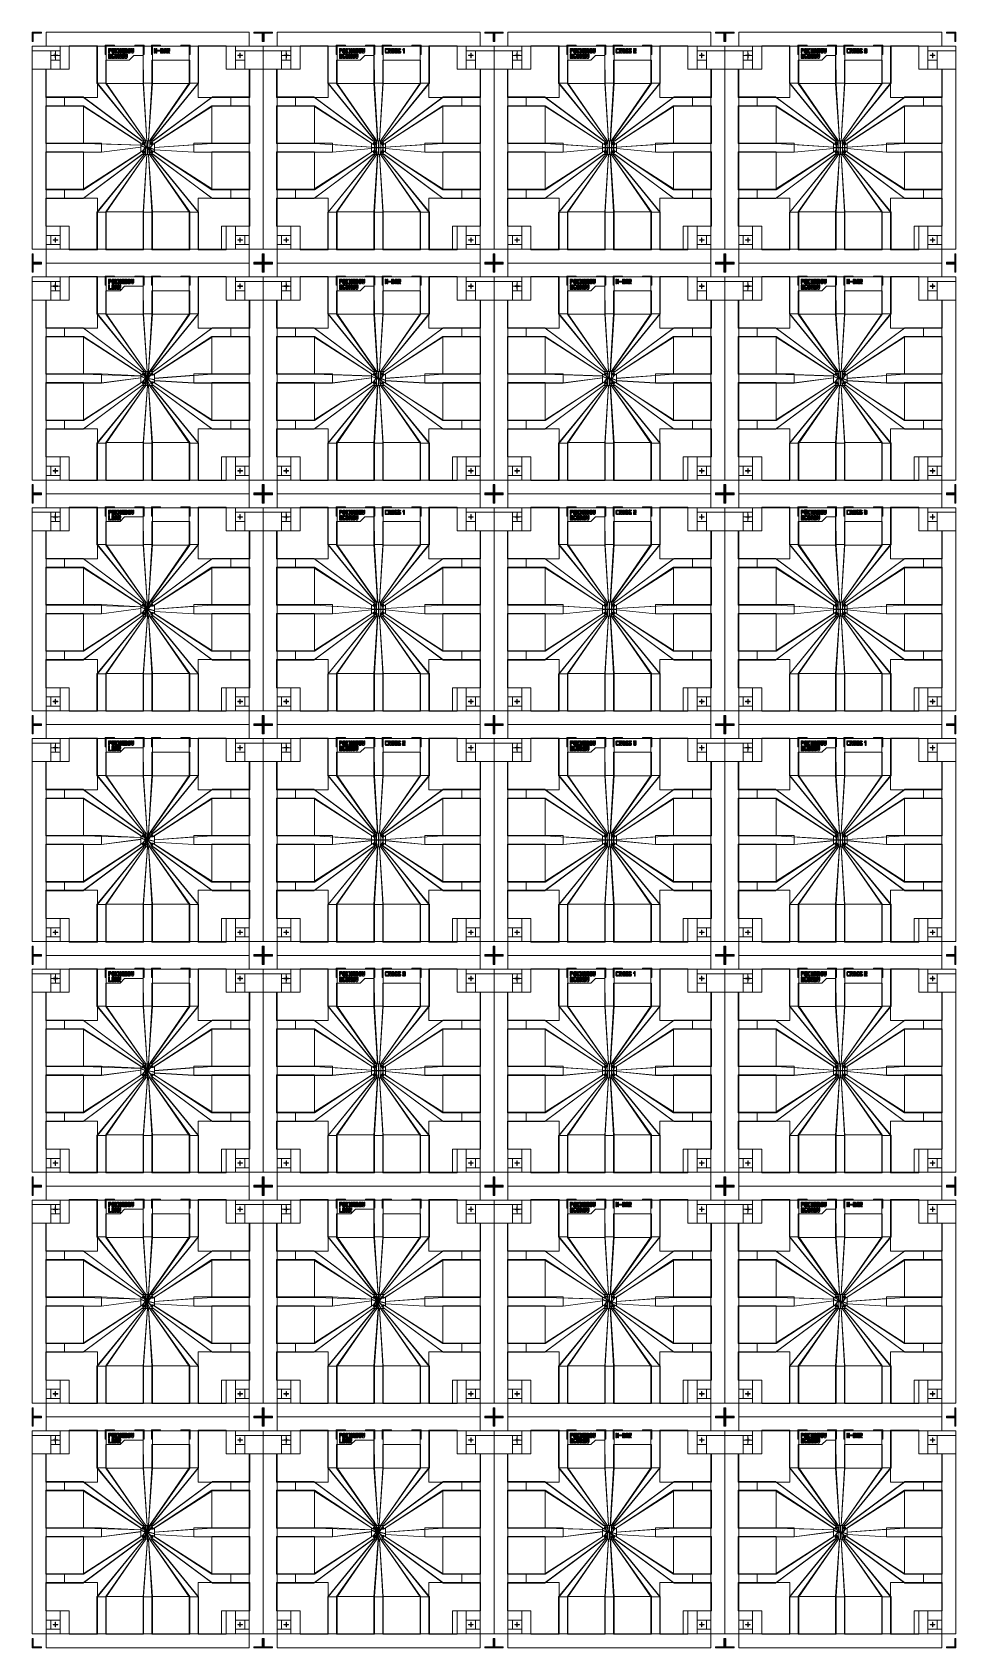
# Model space of a CAD drawing. Header units: millimetres. Extents: x -11355 to -1355, y 1102 to 18602.
import ezdxf

# ---------------------------------------------------------------- set-up
doc = ezdxf.new("R2010")
doc.units = ezdxf.units.MM
doc.header["$MEASUREMENT"] = 0
doc.layers.add('Etching', color=7, linetype='Continuous')
doc.layers.add('Ohmic', color=7, linetype='Continuous')
doc.layers.add('Mark', color=7, linetype='Continuous', plot=False)

msp = doc.modelspace()

# ---------------------------------------------------------------- linework, layer by layer
at = {"layer": 'Etching', "color": 242, "lineweight": 9}
for points in [[(-11205, 18451.5), (-9005, 18451.5), (-9005, 18601.5), (-11205, 18601.5), (-11205, 18451.5)], [(-8705, 18451.5), (-6505, 18451.5), (-6505, 18601.5), (-8705, 18601.5), (-8705, 18451.5)], [(-6205, 18451.5), (-4005, 18451.5), (-4005, 18601.5), (-6205, 18601.5), (-6205, 18451.5)], [(-3705, 18451.5), (-1505, 18451.5), (-1505, 18601.5), (-3705, 18601.5), (-3705, 18451.5)], [(-11355, 18401.5), (-11055, 18401.5), (-11055, 18451.5), (-11355, 18451.5), (-11355, 18401.5)], [(-11355, 18201.5), (-11155, 18201.5), (-11155, 18401.5), (-11355, 18401.5), (-11355, 18201.5)], [(-11055, 18201.5), (-10955, 18201.5), (-10955, 18451.5), (-11055, 18451.5), (-11055, 18201.5)], [(-10655, 18051.5), (-10555, 18051.5), (-10555, 18451.5), (-10655, 18451.5), (-10655, 18051.5)], [(-10155, 18051.5), (-10055, 18051.5), (-10055, 18451.5), (-10155, 18451.5), (-10155, 18051.5)], [(-9655, 18051.5), (-9555, 18051.5), (-9555, 18451.5), (-9655, 18451.5), (-9655, 18051.5)], [(-9255, 18201.5), (-9155, 18201.5), (-9155, 18451.5), (-9255, 18451.5), (-9255, 18201.5)], [(-9155, 18401.5), (-8855, 18401.5), (-8855, 18451.5), (-9155, 18451.5), (-9155, 18401.5)], [(-9055, 18201.5), (-8855, 18201.5), (-8855, 18401.5), (-9055, 18401.5), (-9055, 18201.5)], [(-8855, 18401.5), (-8555, 18401.5), (-8555, 18451.5), (-8855, 18451.5), (-8855, 18401.5)], [(-8855, 18201.5), (-8655, 18201.5), (-8655, 18401.5), (-8855, 18401.5), (-8855, 18201.5)], [(-8555, 18201.5), (-8455, 18201.5), (-8455, 18451.5), (-8555, 18451.5), (-8555, 18201.5)], [(-8155, 18051.5), (-8055, 18051.5), (-8055, 18451.5), (-8155, 18451.5), (-8155, 18051.5)], [(-7655, 18051.5), (-7555, 18051.5), (-7555, 18451.5), (-7655, 18451.5), (-7655, 18051.5)], [(-7155, 18051.5), (-7055, 18051.5), (-7055, 18451.5), (-7155, 18451.5), (-7155, 18051.5)], [(-6755, 18201.5), (-6655, 18201.5), (-6655, 18451.5), (-6755, 18451.5), (-6755, 18201.5)], [(-6655, 18401.5), (-6355, 18401.5), (-6355, 18451.5), (-6655, 18451.5), (-6655, 18401.5)], [(-6555, 18201.5), (-6355, 18201.5), (-6355, 18401.5), (-6555, 18401.5), (-6555, 18201.5)], [(-6355, 18401.5), (-6055, 18401.5), (-6055, 18451.5), (-6355, 18451.5), (-6355, 18401.5)], [(-6355, 18201.5), (-6155, 18201.5), (-6155, 18401.5), (-6355, 18401.5), (-6355, 18201.5)], [(-6055, 18201.5), (-5955, 18201.5), (-5955, 18451.5), (-6055, 18451.5), (-6055, 18201.5)], [(-5655, 18051.5), (-5555, 18051.5), (-5555, 18451.5), (-5655, 18451.5), (-5655, 18051.5)], [(-5155, 18051.5), (-5055, 18051.5), (-5055, 18451.5), (-5155, 18451.5), (-5155, 18051.5)], [(-4655, 18051.5), (-4555, 18051.5), (-4555, 18451.5), (-4655, 18451.5), (-4655, 18051.5)], [(-4255, 18201.5), (-4155, 18201.5), (-4155, 18451.5), (-4255, 18451.5), (-4255, 18201.5)], [(-4155, 18401.5), (-3855, 18401.5), (-3855, 18451.5), (-4155, 18451.5), (-4155, 18401.5)], [(-4055, 18201.5), (-3855, 18201.5), (-3855, 18401.5), (-4055, 18401.5), (-4055, 18201.5)], [(-3855, 18401.5), (-3555, 18401.5), (-3555, 18451.5), (-3855, 18451.5), (-3855, 18401.5)], [(-3855, 18201.5), (-3655, 18201.5), (-3655, 18401.5), (-3855, 18401.5), (-3855, 18201.5)], [(-3555, 18201.5), (-3455, 18201.5), (-3455, 18451.5), (-3555, 18451.5), (-3555, 18201.5)], [(-3155, 18051.5), (-3055, 18051.5), (-3055, 18451.5), (-3155, 18451.5), (-3155, 18051.5)], [(-2655, 18051.5), (-2555, 18051.5), (-2555, 18451.5), (-2655, 18451.5), (-2655, 18051.5)], [(-2155, 18051.5), (-2055, 18051.5), (-2055, 18451.5), (-2155, 18451.5), (-2155, 18051.5)], [(-1755, 18201.5), (-1655, 18201.5), (-1655, 18451.5), (-1755, 18451.5), (-1755, 18201.5)], [(-1655, 18401.5), (-1355, 18401.5), (-1355, 18451.5), (-1655, 18451.5), (-1655, 18401.5)], [(-1555, 18201.5), (-1355, 18201.5), (-1355, 18401.5), (-1555, 18401.5), (-1555, 18201.5)], [(-11355, 16251.5), (-11205, 16251.5), (-11205, 18201.5), (-11355, 18201.5), (-11355, 16251.5)], [(-11155, 18201.5), (-11055, 18201.5), (-11055, 18301.5), (-11155, 18301.5), (-11155, 18201.5)], [(-9155, 18201.5), (-9055, 18201.5), (-9055, 18301.5), (-9155, 18301.5), (-9155, 18201.5)], [(-9005, 16251.5), (-8855, 16251.5), (-8855, 18201.5), (-9005, 18201.5), (-9005, 16251.5)], [(-8855, 16251.5), (-8705, 16251.5), (-8705, 18201.5), (-8855, 18201.5), (-8855, 16251.5)], [(-8655, 18201.5), (-8555, 18201.5), (-8555, 18301.5), (-8655, 18301.5), (-8655, 18201.5)], [(-6655, 18201.5), (-6555, 18201.5), (-6555, 18301.5), (-6655, 18301.5), (-6655, 18201.5)], [(-6505, 16251.5), (-6355, 16251.5), (-6355, 18201.5), (-6505, 18201.5), (-6505, 16251.5)], [(-6355, 16251.5), (-6205, 16251.5), (-6205, 18201.5), (-6355, 18201.5), (-6355, 16251.5)], [(-6155, 18201.5), (-6055, 18201.5), (-6055, 18301.5), (-6155, 18301.5), (-6155, 18201.5)], [(-4155, 18201.5), (-4055, 18201.5), (-4055, 18301.5), (-4155, 18301.5), (-4155, 18201.5)], [(-4005, 16251.5), (-3855, 16251.5), (-3855, 18201.5), (-4005, 18201.5), (-4005, 16251.5)], [(-3855, 16251.5), (-3705, 16251.5), (-3705, 18201.5), (-3855, 18201.5), (-3855, 16251.5)], [(-3655, 18201.5), (-3555, 18201.5), (-3555, 18301.5), (-3655, 18301.5), (-3655, 18201.5)], [(-1655, 18201.5), (-1555, 18201.5), (-1555, 18301.5), (-1655, 18301.5), (-1655, 18201.5)], [(-1505, 16251.5), (-1355, 16251.5), (-1355, 18201.5), (-1505, 18201.5), (-1505, 16251.5)], [(-10144.303, 17426.332), (-10655, 18051.5), (-10555, 18051.5), (-10125.63, 17426.5), (-10144.303, 17426.332)], [(-10114.921, 17426.501), (-10155, 18051.5), (-10055, 18051.5), (-10095.079, 17426.501), (-10114.921, 17426.501)], [(-10065.697, 17426.332), (-9555, 18051.5), (-9655, 18051.5), (-10084.37, 17426.5), (-10065.697, 17426.332)], [(-7644.303, 17426.332), (-8153.606, 18051.5), (-8057.169, 18051.5), (-7625.63, 17426.5), (-7644.303, 17426.332)], [(-7614.921, 17426.501), (-7655, 18051.5), (-7555, 18051.5), (-7595.079, 17426.501), (-7614.921, 17426.501)], [(-7565.697, 17426.332), (-7055, 18051.5), (-7155, 18051.5), (-7584.37, 17426.5), (-7565.697, 17426.332)], [(-5144.303, 17426.332), (-5655, 18051.5), (-5555, 18051.5), (-5125.63, 17426.5), (-5144.303, 17426.332)], [(-5114.921, 17426.501), (-5155, 18051.5), (-5055, 18051.5), (-5095.079, 17426.501), (-5114.921, 17426.501)], [(-5065.697, 17426.332), (-4555, 18051.5), (-4655, 18051.5), (-5084.37, 17426.5), (-5065.697, 17426.332)], [(-2644.303, 17426.332), (-3155, 18051.5), (-3055, 18051.5), (-2625.63, 17426.5), (-2644.303, 17426.332)], [(-2614.921, 17426.501), (-2655, 18051.5), (-2555, 18051.5), (-2595.079, 17426.501), (-2614.921, 17426.501)], [(-2565.697, 17426.332), (-2055, 18051.5), (-2155, 18051.5), (-2584.37, 17426.5), (-2565.697, 17426.332)], [(-11205, 17801.5), (-11005, 17801.5), (-11005, 17901.5), (-11205, 17901.5), (-11205, 17801.5)], [(-10805, 17901.5), (-11005, 17901.5), (-11005, 17801.5), (-10805, 17801.5), (-10160, 17386.5), (-10160, 17406.5), (-10140, 17406.5), (-10805, 17901.5)], [(-9405, 17901.5), (-9205, 17901.5), (-9205, 17801.5), (-9405, 17801.5), (-10050, 17386.5), (-10050, 17406.5), (-10070, 17406.5), (-9405, 17901.5)], [(-9205, 17801.5), (-9005, 17801.5), (-9005, 17901.5), (-9205, 17901.5), (-9205, 17801.5)], [(-8705, 17801.5), (-8505, 17801.5), (-8505, 17901.5), (-8705, 17901.5), (-8705, 17801.5)], [(-8305, 17901.5), (-8505, 17901.5), (-8505, 17801.5), (-8305, 17801.5), (-7660, 17386.5), (-7660, 17406.5), (-7640, 17406.5), (-8305, 17901.5)], [(-6905, 17901.5), (-6705, 17901.5), (-6705, 17801.5), (-6905, 17801.5), (-7550, 17386.5), (-7550, 17406.5), (-7570, 17406.5), (-6905, 17901.5)], [(-6705, 17801.5), (-6505, 17801.5), (-6505, 17901.5), (-6705, 17901.5), (-6705, 17801.5)], [(-6205, 17801.5), (-6005, 17801.5), (-6005, 17901.5), (-6205, 17901.5), (-6205, 17801.5)], [(-5805, 17901.5), (-6005, 17901.5), (-6005, 17801.5), (-5805, 17801.5), (-5160, 17386.5), (-5160, 17406.5), (-5140, 17406.5), (-5805, 17901.5)], [(-4405, 17901.5), (-4205, 17901.5), (-4205, 17801.5), (-4405, 17801.5), (-5050, 17386.5), (-5050, 17406.5), (-5070, 17406.5), (-4405, 17901.5)], [(-4205, 17801.5), (-4005, 17801.5), (-4005, 17901.5), (-4205, 17901.5), (-4205, 17801.5)], [(-3705, 17801.5), (-3505, 17801.5), (-3505, 17901.5), (-3705, 17901.5), (-3705, 17801.5)], [(-3305, 17901.5), (-3505, 17901.5), (-3505, 17801.5), (-3305, 17801.5), (-2660, 17386.5), (-2660, 17406.5), (-2640, 17406.5), (-3305, 17901.5)], [(-1905, 17901.5), (-1705, 17901.5), (-1705, 17801.5), (-1905, 17801.5), (-2550, 17386.5), (-2550, 17406.5), (-2570, 17406.5), (-1905, 17901.5)], [(-1705, 17801.5), (-1505, 17801.5), (-1505, 17901.5), (-1705, 17901.5), (-1705, 17801.5)], [(-11205, 17301.5), (-10605, 17301.5), (-10605, 17401.5), (-11205, 17401.5), (-11205, 17301.5)], [(-10180, 17378.487), (-10180, 17357.929), (-10605, 17301.5), (-10605, 17393.231), (-10180, 17378.487)], [(-10180, 17371.654), (-10136, 17353), (-10134, 17354.999), (-10180.004, 17377.335), (-10180, 17371.654)], [(-10160, 17386.5), (-10155, 17386.5), (-10155, 17406.5), (-10160, 17406.5), (-10160, 17386.5)], [(-10153.704, 17316.5), (-10159.792, 17316.5), (-10136, 17350), (-10134, 17348), (-10153.704, 17316.5)], [(-10155, 17401.5), (-10140, 17401.5), (-10140, 17406.5), (-10155, 17406.5), (-10155, 17401.5)], [(-10155, 17386.5), (-10140, 17386.5), (-10140, 17391.5), (-10155, 17391.5), (-10155, 17386.5)], [(-10140, 17386.5), (-10147.5, 17386.5), (-10130, 17361.465), (-10128, 17361.465), (-10140, 17386.5)], [(-10145, 17391.5), (-10140, 17391.5), (-10140, 17401.5), (-10145, 17401.5), (-10145, 17391.5)], [(-10136, 17353), (-10132, 17353), (-10131.998, 17355), (-10134, 17354.999), (-10136, 17353)], [(-10134, 17348), (-10136, 17350), (-10132, 17350), (-10132.001, 17348), (-10134, 17348)], [(-10132, 17426.442), (-10126.674, 17426.5), (-10118, 17358.499), (-10120, 17358.499), (-10132, 17426.442)], [(-10131.605, 17276.56), (-10125.63, 17276.499), (-10126, 17341.5), (-10128, 17341.499), (-10131.605, 17276.56)], [(-10130, 17355), (-10128, 17355), (-10128, 17361.465), (-10130, 17361.465), (-10130, 17355)], [(-10128, 17355), (-10130, 17354.999), (-10130, 17353), (-10128, 17353), (-10128, 17355)], [(-10130, 17348), (-10128, 17348), (-10128, 17350), (-10130, 17350), (-10130, 17348)], [(-10130, 17344.5), (-10128, 17344.5), (-10128, 17348), (-10130, 17348), (-10130, 17344.5)], [(-10128, 17341.5), (-10126, 17341.5), (-10128, 17344.5), (-10130, 17344.5), (-10128, 17341.5)], [(-10126, 17354.999), (-10118, 17354.999), (-10118, 17352.999), (-10126, 17353), (-10126, 17354.999)], [(-10126, 17350), (-10109.998, 17350), (-10109.998, 17348), (-10126, 17348), (-10126, 17350)], [(-10120, 17355), (-10118, 17354.999), (-10118, 17358.5), (-10120, 17358.5), (-10120, 17355)], [(-10112, 17354.999), (-10109.998, 17354.999), (-10104.001, 17361.5), (-10106, 17361.5), (-10112, 17354.999)], [(-10112, 17353), (-10109.998, 17353), (-10109.998, 17354.999), (-10112, 17354.999), (-10112, 17353)], [(-10112, 17348), (-10105.997, 17341.5), (-10104.933, 17342.655), (-10109.998, 17348), (-10112, 17348)], [(-10106, 17361.5), (-10104.001, 17361.5), (-10102, 17426.501), (-10108, 17426.501), (-10106, 17361.5)], [(-10106, 17341.5), (-10104.001, 17341.5), (-10102.216, 17276.501), (-10107.009, 17276.501), (-10106, 17341.5)], [(-10105.997, 17341.5), (-10103.999, 17341.5), (-10098, 17348), (-10100, 17348), (-10105.997, 17341.5)], [(-10105.064, 17360.346), (-10100, 17354.999), (-10098, 17354.999), (-10104.001, 17361.5), (-10105.064, 17360.346)], [(-10100, 17353), (-10084, 17353), (-10084, 17354.999), (-10100, 17354.999), (-10100, 17353)], [(-10100, 17350), (-10098, 17350), (-10098, 17348), (-10100, 17348), (-10100, 17350)], [(-10084, 17348), (-10092, 17348), (-10092, 17350), (-10084, 17350), (-10084, 17348)], [(-10092, 17344.5), (-10090, 17344.5), (-10090, 17348), (-10092, 17348), (-10092, 17344.5)], [(-10078.249, 17276.561), (-10084.37, 17276.5), (-10092, 17344.499), (-10090, 17344.499), (-10078.249, 17276.561)], [(-10078, 17426.442), (-10083.326, 17426.5), (-10084, 17361.5), (-10082, 17361.5), (-10078, 17426.442)], [(-10082, 17361.499), (-10084, 17361.5), (-10082, 17358.5), (-10080, 17358.5), (-10082, 17361.499)], [(-10080, 17358.5), (-10082, 17358.5), (-10082, 17354.998), (-10080, 17354.999), (-10080, 17358.5)], [(-10080, 17354.998), (-10082, 17354.998), (-10082, 17353), (-10080, 17352.953), (-10080, 17354.998)], [(-10082, 17341.5), (-10080, 17341.5), (-10080, 17350.06), (-10082, 17350.06), (-10082, 17341.5)], [(-10070, 17316.5), (-10060.988, 17316.5), (-10080, 17341.5), (-10082, 17341.5), (-10070, 17316.5)], [(-10074, 17353), (-10078, 17353), (-10078, 17355), (-10076, 17355), (-10074, 17353)], [(-10076, 17347.999), (-10078, 17347.999), (-10078, 17350), (-10074, 17350), (-10076, 17347.999)], [(-10055.888, 17386.5), (-10050, 17386.5), (-10074, 17353), (-10076, 17355), (-10055.888, 17386.5)], [(-10030.011, 17328.28), (-10076, 17348), (-10074, 17350), (-10030.011, 17333.331), (-10030.011, 17328.28)], [(-10070, 17401.5), (-10055, 17401.5), (-10055, 17406.5), (-10070, 17406.5), (-10070, 17401.5)], [(-10070, 17391.5), (-10065, 17391.5), (-10065, 17401.5), (-10070, 17401.5), (-10070, 17391.5)], [(-10070, 17386.5), (-10055, 17386.5), (-10055, 17391.5), (-10070, 17391.5), (-10070, 17386.5)], [(-10055, 17386.5), (-10050, 17386.5), (-10050, 17406.5), (-10055, 17406.5), (-10055, 17386.5)], [(-10030.001, 17353), (-10030, 17326.681), (-9605, 17301.5), (-9605, 17384.19), (-10030.001, 17353)], [(-9605, 17301.5), (-9005, 17301.5), (-9005, 17401.5), (-9605, 17401.5), (-9605, 17301.5)], [(-8705, 17301.5), (-8105, 17301.5), (-8105, 17401.5), (-8705, 17401.5), (-8705, 17301.5)], [(-7680.011, 17358.92), (-7680, 17344.148), (-8105, 17301.5), (-8105, 17385.362), (-7680.011, 17358.92)], [(-7680.004, 17349.59), (-7655.017, 17349.59), (-7655.017, 17353.41), (-7680.006, 17353.41), (-7680.004, 17349.59)], [(-7660, 17386.5), (-7655, 17386.5), (-7655, 17406.5), (-7660, 17406.5), (-7660, 17386.5)], [(-7655.017, 17349.59), (-7651.337, 17349.59), (-7651.337, 17353.41), (-7655.017, 17353.41), (-7655.017, 17349.59)], [(-7655, 17401.5), (-7640, 17401.5), (-7640, 17406.5), (-7655, 17406.5), (-7655, 17401.5)], [(-7655, 17386.5), (-7640, 17386.5), (-7640, 17391.5), (-7655, 17391.5), (-7655, 17386.5)], [(-7644.205, 17386.5), (-7651.465, 17386.5), (-7649.927, 17361.5), (-7646.107, 17361.5), (-7644.205, 17386.5)], [(-7644.678, 17316.5), (-7651.419, 17316.5), (-7649.927, 17344.5), (-7646.107, 17344.5), (-7644.678, 17316.5)], [(-7651.337, 17349.59), (-7649.927, 17351), (-7649.927, 17352), (-7651.337, 17353.41), (-7651.337, 17349.59)], [(-7649.927, 17354.819), (-7646.107, 17354.819), (-7646.107, 17361.5), (-7649.927, 17361.5), (-7649.927, 17354.819)], [(-7648.52, 17353.41), (-7647.52, 17353.41), (-7646.107, 17354.819), (-7649.927, 17354.819), (-7648.52, 17353.41)], [(-7649.927, 17348.18), (-7646.107, 17348.18), (-7647.52, 17349.59), (-7648.52, 17349.59), (-7649.927, 17348.18)], [(-7646.107, 17344.5), (-7649.927, 17344.5), (-7649.927, 17348.18), (-7646.107, 17348.18), (-7646.107, 17344.5)], [(-7646.107, 17351), (-7644.697, 17349.59), (-7644.697, 17353.41), (-7646.107, 17352), (-7646.107, 17351)], [(-7645, 17391.5), (-7640, 17391.5), (-7640, 17401.5), (-7645, 17401.5), (-7645, 17391.5)], [(-7644.697, 17353.41), (-7608.321, 17353.41), (-7608.321, 17349.59), (-7644.697, 17349.59), (-7644.697, 17353.41)], [(-7632, 17426.442), (-7626.674, 17426.5), (-7627.692, 17353.416), (-7629.535, 17353.416), (-7632, 17426.442)], [(-7631.605, 17276.56), (-7625.63, 17276.499), (-7627.494, 17349.587), (-7629.425, 17349.587), (-7631.605, 17276.56)], [(-7608.321, 17349.59), (-7606.911, 17351), (-7606.911, 17352), (-7608.321, 17353.41), (-7608.321, 17349.59)], [(-7606.911, 17348.18), (-7603.091, 17348.18), (-7600.511, 17276.501), (-7608.032, 17276.501), (-7606.911, 17348.18)], [(-7606.911, 17354.819), (-7603.091, 17354.819), (-7602, 17426.501), (-7608, 17426.501), (-7606.911, 17354.819)], [(-7605.504, 17353.41), (-7604.504, 17353.41), (-7603.091, 17354.819), (-7606.911, 17354.819), (-7605.504, 17353.41)], [(-7606.911, 17348.18), (-7603.091, 17348.18), (-7604.504, 17349.59), (-7605.504, 17349.59), (-7606.911, 17348.18)], [(-7603.091, 17351), (-7601.681, 17349.59), (-7601.681, 17353.41), (-7603.091, 17352), (-7603.091, 17351)], [(-7601.681, 17349.59), (-7561.64, 17349.59), (-7561.64, 17353.41), (-7601.681, 17353.41), (-7601.681, 17349.59)], [(-7578.249, 17276.561), (-7584.37, 17276.5), (-7582, 17349.589), (-7579.999, 17349.59), (-7578.249, 17276.561)], [(-7578, 17426.442), (-7583.326, 17426.5), (-7582, 17353.409), (-7580, 17353.409), (-7578, 17426.442)], [(-7570, 17401.5), (-7555, 17401.5), (-7555, 17406.5), (-7570, 17406.5), (-7570, 17401.5)], [(-7570, 17391.5), (-7565, 17391.5), (-7565, 17401.5), (-7570, 17401.5), (-7570, 17391.5)], [(-7570, 17386.5), (-7555, 17386.5), (-7555, 17391.5), (-7570, 17391.5), (-7570, 17386.5)], [(-7561.711, 17316.5), (-7555.034, 17316.5), (-7556.41, 17348.18), (-7560.23, 17348.18), (-7561.711, 17316.5)], [(-7561.64, 17349.59), (-7560.23, 17351), (-7560.23, 17352), (-7561.64, 17353.41), (-7561.64, 17349.59)], [(-7561.342, 17386.5), (-7555, 17386.5), (-7556.41, 17354.819), (-7560.23, 17354.819), (-7561.342, 17386.5)], [(-7558.823, 17353.41), (-7557.823, 17353.41), (-7556.41, 17354.819), (-7560.23, 17354.819), (-7558.823, 17353.41)], [(-7560.23, 17348.18), (-7556.41, 17348.18), (-7557.823, 17349.59), (-7558.823, 17349.59), (-7560.23, 17348.18)], [(-7556.41, 17351), (-7555, 17349.59), (-7555, 17353.41), (-7556.41, 17352), (-7556.41, 17351)], [(-7555, 17386.5), (-7550, 17386.5), (-7550, 17406.5), (-7555, 17406.5), (-7555, 17386.5)], [(-7530.001, 17349.584), (-7555, 17349.59), (-7555, 17353.41), (-7530.002, 17353.41), (-7530.001, 17349.584)], [(-7530.001, 17358.687), (-7530.002, 17344.147), (-7105, 17301.5), (-7105, 17386.121), (-7530.001, 17358.687)], [(-7105, 17301.5), (-6505, 17301.5), (-6505, 17401.5), (-7105, 17401.5), (-7105, 17301.5)], [(-6205, 17301.5), (-5605, 17301.5), (-5605, 17401.5), (-6205, 17401.5), (-6205, 17301.5)], [(-5180.011, 17358.92), (-5180, 17344.148), (-5605, 17301.5), (-5605, 17385.126), (-5180.011, 17358.92)], [(-5180.004, 17349.59), (-5155.017, 17349.59), (-5155.017, 17353.41), (-5180.006, 17353.41), (-5180.004, 17349.59)], [(-5160, 17386.5), (-5155, 17386.5), (-5155, 17406.5), (-5160, 17406.5), (-5160, 17386.5)], [(-5155.017, 17353.41), (-5155.017, 17349.59), (-5151.337, 17349.997), (-5151.337, 17352.997), (-5155.017, 17353.41)], [(-5155, 17401.5), (-5140, 17401.5), (-5140, 17406.5), (-5155, 17406.5), (-5155, 17401.5)], [(-5155, 17386.5), (-5140, 17386.5), (-5140, 17391.5), (-5155, 17391.5), (-5155, 17386.5)], [(-5143.789, 17386.5), (-5151.912, 17386.5), (-5149.927, 17358.5), (-5146.107, 17358.5), (-5143.789, 17386.5)], [(-5145.121, 17316.5), (-5151.388, 17316.5), (-5149.927, 17344.5), (-5146.107, 17344.5), (-5145.121, 17316.5)], [(-5151.337, 17349.997), (-5151.337, 17352.997), (-5149.927, 17351.997), (-5149.927, 17350.997), (-5151.337, 17349.997)], [(-5146.107, 17358.5), (-5149.927, 17358.5), (-5149.52, 17354.82), (-5146.52, 17354.82), (-5146.107, 17358.5)], [(-5146.107, 17344.5), (-5149.927, 17344.5), (-5149.52, 17348.18), (-5146.52, 17348.18), (-5146.107, 17344.5)], [(-5149.52, 17354.82), (-5146.52, 17354.82), (-5147.52, 17353.41), (-5148.52, 17353.41), (-5149.52, 17354.82)], [(-5149.52, 17348.18), (-5146.52, 17348.18), (-5147.52, 17349.59), (-5148.52, 17349.59), (-5149.52, 17348.18)], [(-5144.697, 17353.003), (-5144.697, 17350.003), (-5146.107, 17351.003), (-5146.107, 17352.003), (-5144.697, 17353.003)], [(-5145, 17391.5), (-5140, 17391.5), (-5140, 17401.5), (-5145, 17401.5), (-5145, 17391.5)], [(-5141.09, 17349.59), (-5141.09, 17353.41), (-5144.697, 17353.003), (-5144.697, 17350.003), (-5141.09, 17349.59)], [(-5141.09, 17353.41), (-5112, 17353.407), (-5112, 17349.587), (-5141.09, 17349.59), (-5141.09, 17353.41)], [(-5132, 17426.442), (-5126.674, 17426.5), (-5127.692, 17353.416), (-5129.535, 17353.416), (-5132, 17426.442)], [(-5131.605, 17276.56), (-5125.63, 17276.499), (-5127.494, 17349.587), (-5129.425, 17349.587), (-5131.605, 17276.56)], [(-5112, 17353.407), (-5112, 17349.587), (-5108.32, 17349.994), (-5108.32, 17352.994), (-5112, 17353.407)], [(-5108.32, 17349.994), (-5108.32, 17352.994), (-5106.91, 17351.994), (-5106.91, 17350.994), (-5108.32, 17349.994)], [(-5106.91, 17344.497), (-5103.09, 17344.497), (-5100.511, 17276.501), (-5108.032, 17276.501), (-5106.91, 17344.497)], [(-5106.91, 17358.497), (-5103.09, 17358.497), (-5102, 17426.501), (-5108, 17426.501), (-5106.91, 17358.497)], [(-5103.09, 17358.497), (-5106.91, 17358.497), (-5106.503, 17354.817), (-5103.503, 17354.817), (-5103.09, 17358.497)], [(-5103.09, 17344.497), (-5106.91, 17344.497), (-5106.503, 17348.177), (-5103.503, 17348.177), (-5103.09, 17344.497)], [(-5106.503, 17354.817), (-5103.503, 17354.817), (-5104.503, 17353.407), (-5105.503, 17353.407), (-5106.503, 17354.817)], [(-5106.503, 17348.177), (-5103.503, 17348.177), (-5104.503, 17349.587), (-5105.503, 17349.587), (-5106.503, 17348.177)], [(-5101.68, 17353), (-5101.68, 17350), (-5103.09, 17351), (-5103.09, 17352), (-5101.68, 17353)], [(-5098.073, 17349.587), (-5098.073, 17353.407), (-5101.68, 17353), (-5101.68, 17350), (-5098.073, 17349.587)], [(-5098.073, 17349.587), (-5065.32, 17349.593), (-5065.32, 17353.413), (-5098.073, 17353.407), (-5098.073, 17349.587)], [(-5078.249, 17276.561), (-5084.37, 17276.5), (-5082, 17349.589), (-5079.999, 17349.59), (-5078.249, 17276.561)], [(-5078, 17426.442), (-5083.326, 17426.5), (-5082, 17353.409), (-5080, 17353.409), (-5078, 17426.442)], [(-5070, 17401.5), (-5055, 17401.5), (-5055, 17406.5), (-5070, 17406.5), (-5070, 17401.5)], [(-5070, 17391.5), (-5065, 17391.5), (-5065, 17401.5), (-5070, 17401.5), (-5070, 17391.5)], [(-5070, 17386.5), (-5055, 17386.5), (-5055, 17391.5), (-5070, 17391.5), (-5070, 17386.5)], [(-5065.32, 17353.413), (-5065.32, 17349.593), (-5061.64, 17350), (-5061.64, 17353), (-5065.32, 17353.413)], [(-5061.711, 17316.5), (-5055.034, 17316.5), (-5056.41, 17344.503), (-5060.23, 17344.503), (-5061.711, 17316.5)], [(-5061.64, 17350), (-5061.64, 17353), (-5060.23, 17352), (-5060.23, 17351), (-5061.64, 17350)], [(-5061.342, 17386.5), (-5055, 17386.5), (-5056.41, 17358.503), (-5060.23, 17358.503), (-5061.342, 17386.5)], [(-5056.41, 17358.503), (-5060.23, 17358.503), (-5059.823, 17354.823), (-5056.823, 17354.823), (-5056.41, 17358.503)], [(-5056.41, 17344.503), (-5060.23, 17344.503), (-5059.823, 17348.183), (-5056.823, 17348.183), (-5056.41, 17344.503)], [(-5059.823, 17354.823), (-5056.823, 17354.823), (-5057.823, 17353.413), (-5058.823, 17353.413), (-5059.823, 17354.823)], [(-5059.823, 17348.183), (-5056.823, 17348.183), (-5057.823, 17349.593), (-5058.823, 17349.593), (-5059.823, 17348.183)], [(-5055, 17353.006), (-5055, 17350.006), (-5056.41, 17351.006), (-5056.41, 17352.006), (-5055, 17353.006)], [(-5055, 17386.5), (-5050, 17386.5), (-5050, 17406.5), (-5055, 17406.5), (-5055, 17386.5)], [(-5051.393, 17349.593), (-5051.393, 17353.413), (-5055, 17353.006), (-5055, 17350.006), (-5051.393, 17349.593)], [(-5030.001, 17349.584), (-5051.393, 17349.593), (-5051.393, 17353.413), (-5030.002, 17353.41), (-5030.001, 17349.584)], [(-5030.001, 17358.687), (-5030.002, 17344.147), (-4605, 17301.5), (-4605, 17386.121), (-5030.001, 17358.687)], [(-4605, 17301.5), (-4005, 17301.5), (-4005, 17401.5), (-4605, 17401.5), (-4605, 17301.5)], [(-3705, 17301.5), (-3105, 17301.5), (-3105, 17401.5), (-3705, 17401.5), (-3705, 17301.5)], [(-2680.011, 17358.92), (-2680, 17344.148), (-3105, 17301.5), (-3105, 17385.126), (-2680.011, 17358.92)], [(-2680.011, 17349.591), (-2655.017, 17349.59), (-2655.017, 17353.41), (-2680.011, 17353.411), (-2680.011, 17349.591)], [(-2660, 17386.5), (-2655, 17386.5), (-2655, 17406.5), (-2660, 17406.5), (-2660, 17386.5)], [(-2655.017, 17349.59), (-2651.337, 17349.59), (-2651.337, 17353.41), (-2655.017, 17353.41), (-2655.017, 17349.59)], [(-2655, 17401.5), (-2640, 17401.5), (-2640, 17406.5), (-2655, 17406.5), (-2655, 17401.5)], [(-2655, 17386.5), (-2640, 17386.5), (-2640, 17391.5), (-2655, 17391.5), (-2655, 17386.5)], [(-2644.656, 17386.499), (-2651.515, 17386.499), (-2649.927, 17361.5), (-2646.107, 17361.5), (-2644.656, 17386.499)], [(-2644.656, 17316.5), (-2651.515, 17316.5), (-2649.927, 17344.5), (-2646.107, 17344.5), (-2644.656, 17316.5)], [(-2651.337, 17349.591), (-2649.431, 17351.497), (-2649.927, 17352.001), (-2651.337, 17353.411), (-2651.337, 17349.591)], [(-2649.927, 17354.819), (-2646.107, 17354.819), (-2646.107, 17361.5), (-2649.927, 17361.5), (-2649.927, 17354.819)], [(-2648.517, 17353.409), (-2648.016, 17352.911), (-2646.107, 17354.819), (-2649.927, 17354.819), (-2648.517, 17353.409)], [(-2649.927, 17348.181), (-2646.107, 17348.181), (-2647.516, 17349.59), (-2648.021, 17350.087), (-2649.927, 17348.181)], [(-2646.107, 17344.5), (-2649.927, 17344.5), (-2649.927, 17348.18), (-2646.107, 17348.18), (-2646.107, 17344.5)], [(-2646.107, 17351.001), (-2644.697, 17349.591), (-2644.697, 17353.411), (-2646.606, 17351.501), (-2646.107, 17351.001)], [(-2645, 17391.5), (-2640, 17391.5), (-2640, 17401.5), (-2645, 17401.5), (-2645, 17391.5)], [(-2644.697, 17353.41), (-2608.321, 17353.41), (-2608.321, 17349.59), (-2644.697, 17349.59), (-2644.697, 17353.41)], [(-2632, 17426.442), (-2626.674, 17426.5), (-2627.693, 17353.416), (-2629.535, 17353.416), (-2632, 17426.442)], [(-2631.605, 17276.56), (-2625.63, 17276.499), (-2627.494, 17349.587), (-2629.425, 17349.587), (-2631.605, 17276.56)], [(-2608.321, 17349.59), (-2606.413, 17351.498), (-2606.911, 17352), (-2608.321, 17353.41), (-2608.321, 17349.59)], [(-2606.911, 17348.18), (-2603.091, 17348.18), (-2600.511, 17276.501), (-2608.032, 17276.501), (-2606.911, 17348.18)], [(-2606.911, 17354.819), (-2603.091, 17354.819), (-2602, 17426.501), (-2608, 17426.501), (-2606.911, 17354.819)], [(-2605.501, 17353.408), (-2605, 17352.911), (-2603.091, 17354.818), (-2606.911, 17354.818), (-2605.501, 17353.408)], [(-2606.911, 17348.18), (-2603.091, 17348.18), (-2604.491, 17349.575), (-2605.01, 17350.095), (-2606.911, 17348.18)], [(-2603.091, 17351), (-2601.681, 17349.59), (-2601.681, 17353.41), (-2603.597, 17351.508), (-2603.091, 17351)], [(-2601.681, 17349.59), (-2561.64, 17349.59), (-2561.64, 17353.41), (-2601.681, 17353.41), (-2601.681, 17349.59)], [(-2578.249, 17276.561), (-2584.37, 17276.5), (-2582, 17349.589), (-2580, 17349.59), (-2578.249, 17276.561)], [(-2578, 17426.442), (-2583.326, 17426.5), (-2582, 17353.409), (-2580, 17353.409), (-2578, 17426.442)], [(-2570, 17401.5), (-2555, 17401.5), (-2555, 17406.5), (-2570, 17406.5), (-2570, 17401.5)], [(-2570, 17391.5), (-2565, 17391.5), (-2565, 17401.5), (-2570, 17401.5), (-2570, 17391.5)], [(-2570, 17386.5), (-2555, 17386.5), (-2555, 17391.5), (-2570, 17391.5), (-2570, 17386.5)], [(-2561.711, 17316.5), (-2555.034, 17316.5), (-2556.41, 17348.18), (-2560.23, 17348.18), (-2561.711, 17316.5)], [(-2561.64, 17353.409), (-2559.73, 17351.499), (-2560.23, 17350.999), (-2561.64, 17349.589), (-2561.64, 17353.409)], [(-2561.342, 17386.5), (-2555, 17386.5), (-2556.41, 17354.819), (-2560.23, 17354.819), (-2561.342, 17386.5)], [(-2560.23, 17354.819), (-2558.322, 17352.911), (-2557.82, 17353.409), (-2556.41, 17354.819), (-2560.23, 17354.819)], [(-2558.816, 17349.585), (-2560.226, 17348.175), (-2556.406, 17348.175), (-2558.317, 17350.086), (-2558.816, 17349.585)], [(-2556.41, 17352), (-2556.907, 17351.499), (-2555, 17349.59), (-2555, 17353.41), (-2556.41, 17352)], [(-2555, 17386.5), (-2550, 17386.5), (-2550, 17406.5), (-2555, 17406.5), (-2555, 17386.5)], [(-2530.001, 17349.584), (-2555, 17349.59), (-2555, 17353.41), (-2530.002, 17353.41), (-2530.001, 17349.584)], [(-2530.001, 17358.687), (-2530.002, 17344.147), (-2105, 17301.5), (-2105, 17386.121), (-2530.001, 17358.687)], [(-2105, 17301.5), (-1505, 17301.5), (-1505, 17401.5), (-2105, 17401.5), (-2105, 17301.5)], [(-10805, 16801.5), (-11005, 16801.5), (-11005, 16901.5), (-10805, 16901.5), (-10160, 17316.5), (-10160, 17296.5), (-10140, 17296.5), (-10805, 16801.5)], [(-10144.303, 17276.668), (-10655, 16651.5), (-10555, 16651.5), (-10124.63, 17276.5), (-10144.303, 17276.668)], [(-10160, 17311.5), (-10140, 17311.5), (-10140, 17316.5), (-10160, 17316.5), (-10160, 17311.5)], [(-10160, 17301.5), (-10155, 17301.5), (-10155, 17311.5), (-10160, 17311.5), (-10160, 17301.5)], [(-10160, 17296.5), (-10140, 17296.5), (-10140, 17301.5), (-10160, 17301.5), (-10160, 17296.5)], [(-10115, 17276.5), (-10155, 16651.5), (-10055, 16651.5), (-10095, 17276.501), (-10115, 17276.5)], [(-10145, 17301.5), (-10140, 17301.5), (-10140, 17311.5), (-10145, 17311.5), (-10145, 17301.5)], [(-10065.697, 17276.668), (-9555, 16651.5), (-9655, 16651.5), (-10085.37, 17276.5), (-10065.697, 17276.668)], [(-10070, 17311.5), (-10050, 17311.5), (-10050, 17316.5), (-10070, 17316.5), (-10070, 17311.5)], [(-9405, 16801.5), (-9205, 16801.5), (-9205, 16901.5), (-9405, 16901.5), (-10050, 17316.5), (-10050, 17296.5), (-10070, 17296.5), (-9405, 16801.5)], [(-10070, 17301.5), (-10065, 17301.5), (-10065, 17311.5), (-10070, 17311.5), (-10070, 17301.5)], [(-10070, 17296.5), (-10050, 17296.5), (-10050, 17301.5), (-10070, 17301.5), (-10070, 17296.5)], [(-10055, 17301.5), (-10050, 17301.5), (-10050, 17311.5), (-10055, 17311.5), (-10055, 17301.5)], [(-8305, 16801.5), (-8505, 16801.5), (-8505, 16901.5), (-8305, 16901.5), (-7660, 17316.5), (-7660, 17296.5), (-7640, 17296.5), (-8305, 16801.5)], [(-7644.303, 17276.668), (-8152.605, 16651.5), (-8056.832, 16651.5), (-7624.63, 17276.5), (-7644.303, 17276.668)], [(-7660, 17311.5), (-7640, 17311.5), (-7640, 17316.5), (-7660, 17316.5), (-7660, 17311.5)], [(-7660, 17301.5), (-7655, 17301.5), (-7655, 17311.5), (-7660, 17311.5), (-7660, 17301.5)], [(-7660, 17296.5), (-7640, 17296.5), (-7640, 17301.5), (-7660, 17301.5), (-7660, 17296.5)], [(-7615, 17276.5), (-7655, 16651.5), (-7555, 16651.5), (-7595, 17276.501), (-7615, 17276.5)], [(-7645, 17301.5), (-7640, 17301.5), (-7640, 17311.5), (-7645, 17311.5), (-7645, 17301.5)], [(-7565.697, 17276.668), (-7055, 16651.5), (-7155, 16651.5), (-7585.37, 17276.5), (-7565.697, 17276.668)], [(-7570, 17311.5), (-7550, 17311.5), (-7550, 17316.5), (-7570, 17316.5), (-7570, 17311.5)], [(-6905, 16801.5), (-6705, 16801.5), (-6705, 16901.5), (-6905, 16901.5), (-7550, 17316.5), (-7550, 17296.5), (-7570, 17296.5), (-6905, 16801.5)], [(-7570, 17301.5), (-7565, 17301.5), (-7565, 17311.5), (-7570, 17311.5), (-7570, 17301.5)], [(-7570, 17296.5), (-7550, 17296.5), (-7550, 17301.5), (-7570, 17301.5), (-7570, 17296.5)], [(-7555, 17301.5), (-7550, 17301.5), (-7550, 17311.5), (-7555, 17311.5), (-7555, 17301.5)], [(-5805, 16801.5), (-6005, 16801.5), (-6005, 16901.5), (-5805, 16901.5), (-5160, 17316.5), (-5160, 17296.5), (-5140, 17296.5), (-5805, 16801.5)], [(-5144.303, 17276.668), (-5652.605, 16651.5), (-5556.832, 16651.5), (-5124.63, 17276.5), (-5144.303, 17276.668)], [(-5160, 17311.5), (-5140, 17311.5), (-5140, 17316.5), (-5160, 17316.5), (-5160, 17311.5)], [(-5160, 17301.5), (-5155, 17301.5), (-5155, 17311.5), (-5160, 17311.5), (-5160, 17301.5)], [(-5160, 17296.5), (-5140, 17296.5), (-5140, 17301.5), (-5160, 17301.5), (-5160, 17296.5)], [(-5115, 17276.5), (-5155, 16651.5), (-5055, 16651.5), (-5095, 17276.501), (-5115, 17276.5)], [(-5145, 17301.5), (-5140, 17301.5), (-5140, 17311.5), (-5145, 17311.5), (-5145, 17301.5)], [(-5065.697, 17276.668), (-4555, 16651.5), (-4655, 16651.5), (-5085.37, 17276.5), (-5065.697, 17276.668)], [(-5070, 17311.5), (-5050, 17311.5), (-5050, 17316.5), (-5070, 17316.5), (-5070, 17311.5)], [(-4405, 16801.5), (-4205, 16801.5), (-4205, 16901.5), (-4405, 16901.5), (-5050, 17316.5), (-5050, 17296.5), (-5070, 17296.5), (-4405, 16801.5)], [(-5070, 17301.5), (-5065, 17301.5), (-5065, 17311.5), (-5070, 17311.5), (-5070, 17301.5)], [(-5070, 17296.5), (-5050, 17296.5), (-5050, 17301.5), (-5070, 17301.5), (-5070, 17296.5)], [(-5055, 17301.5), (-5050, 17301.5), (-5050, 17311.5), (-5055, 17311.5), (-5055, 17301.5)], [(-3305, 16801.5), (-3505, 16801.5), (-3505, 16901.5), (-3305, 16901.5), (-2660, 17316.5), (-2660, 17296.5), (-2640, 17296.5), (-3305, 16801.5)], [(-2644.303, 17276.668), (-3152.605, 16651.5), (-3056.832, 16651.5), (-2624.63, 17276.5), (-2644.303, 17276.668)], [(-2660, 17311.5), (-2640, 17311.5), (-2640, 17316.5), (-2660, 17316.5), (-2660, 17311.5)], [(-2660, 17301.5), (-2655, 17301.5), (-2655, 17311.5), (-2660, 17311.5), (-2660, 17301.5)], [(-2660, 17296.5), (-2640, 17296.5), (-2640, 17301.5), (-2660, 17301.5), (-2660, 17296.5)], [(-2615, 17276.5), (-2655, 16651.5), (-2555, 16651.5), (-2595, 17276.501), (-2615, 17276.5)], [(-2645, 17301.5), (-2640, 17301.5), (-2640, 17311.5), (-2645, 17311.5), (-2645, 17301.5)], [(-2565.697, 17276.668), (-2055, 16651.5), (-2155, 16651.5), (-2585.37, 17276.5), (-2565.697, 17276.668)], [(-2570, 17311.5), (-2550, 17311.5), (-2550, 17316.5), (-2570, 17316.5), (-2570, 17311.5)], [(-1905, 16801.5), (-1705, 16801.5), (-1705, 16901.5), (-1905, 16901.5), (-2550, 17316.5), (-2550, 17296.5), (-2570, 17296.5), (-1905, 16801.5)], [(-2570, 17301.5), (-2565, 17301.5), (-2565, 17311.5), (-2570, 17311.5), (-2570, 17301.5)], [(-2570, 17296.5), (-2550, 17296.5), (-2550, 17301.5), (-2570, 17301.5), (-2570, 17296.5)], [(-2555, 17301.5), (-2550, 17301.5), (-2550, 17311.5), (-2555, 17311.5), (-2555, 17301.5)], [(-11205, 16801.5), (-11005, 16801.5), (-11005, 16901.5), (-11205, 16901.5), (-11205, 16801.5)], [(-9205, 16801.5), (-9005, 16801.5), (-9005, 16901.5), (-9205, 16901.5), (-9205, 16801.5)], [(-8705, 16801.5), (-8505, 16801.5), (-8505, 16901.5), (-8705, 16901.5), (-8705, 16801.5)], [(-6705, 16801.5), (-6505, 16801.5), (-6505, 16901.5), (-6705, 16901.5), (-6705, 16801.5)], [(-6205, 16801.5), (-6005, 16801.5), (-6005, 16901.5), (-6205, 16901.5), (-6205, 16801.5)], [(-4205, 16801.5), (-4005, 16801.5), (-4005, 16901.5), (-4205, 16901.5), (-4205, 16801.5)], [(-3705, 16801.5), (-3505, 16801.5), (-3505, 16901.5), (-3705, 16901.5), (-3705, 16801.5)], [(-1705, 16801.5), (-1505, 16801.5), (-1505, 16901.5), (-1705, 16901.5), (-1705, 16801.5)], [(-10655, 16251.5), (-10555, 16251.5), (-10555, 16651.5), (-10655, 16651.5), (-10655, 16251.5)], [(-10155, 16251.5), (-10055, 16251.5), (-10055, 16651.5), (-10155, 16651.5), (-10155, 16251.5)], [(-9655, 16251.5), (-9555, 16251.5), (-9555, 16651.5), (-9655, 16651.5), (-9655, 16251.5)], [(-8155, 16251.5), (-8055, 16251.5), (-8055, 16651.5), (-8155, 16651.5), (-8155, 16251.5)], [(-7655, 16251.5), (-7555, 16251.5), (-7555, 16651.5), (-7655, 16651.5), (-7655, 16251.5)], [(-7155, 16251.5), (-7055, 16251.5), (-7055, 16651.5), (-7155, 16651.5), (-7155, 16251.5)], [(-5655, 16251.5), (-5555, 16251.5), (-5555, 16651.5), (-5655, 16651.5), (-5655, 16251.5)], [(-5155, 16251.5), (-5055, 16251.5), (-5055, 16651.5), (-5155, 16651.5), (-5155, 16251.5)], [(-4655, 16251.5), (-4555, 16251.5), (-4555, 16651.5), (-4655, 16651.5), (-4655, 16251.5)], [(-3155, 16251.5), (-3055, 16251.5), (-3055, 16651.5), (-3155, 16651.5), (-3155, 16251.5)], [(-2655, 16251.5), (-2555, 16251.5), (-2555, 16651.5), (-2655, 16651.5), (-2655, 16251.5)], [(-2155, 16251.5), (-2055, 16251.5), (-2055, 16651.5), (-2155, 16651.5), (-2155, 16251.5)], [(-11205, 16401.5), (-11055, 16401.5), (-11055, 16501.5), (-11205, 16501.5), (-11205, 16401.5)], [(-11055, 16251.5), (-10955, 16251.5), (-10955, 16501.5), (-11055, 16501.5), (-11055, 16251.5)], [(-9305, 16251.5), (-9155, 16251.5), (-9155, 16501.5), (-9305, 16501.5), (-9305, 16251.5)], [(-9155, 16401.5), (-9005, 16401.5), (-9005, 16501.5), (-9155, 16501.5), (-9155, 16401.5)], [(-8705, 16401.5), (-8555, 16401.5), (-8555, 16501.5), (-8705, 16501.5), (-8705, 16401.5)], [(-8555, 16251.5), (-8455, 16251.5), (-8455, 16501.5), (-8555, 16501.5), (-8555, 16251.5)], [(-6805, 16251.5), (-6655, 16251.5), (-6655, 16501.5), (-6805, 16501.5), (-6805, 16251.5)], [(-6655, 16401.5), (-6505, 16401.5), (-6505, 16501.5), (-6655, 16501.5), (-6655, 16401.5)], [(-6205, 16401.5), (-6055, 16401.5), (-6055, 16501.5), (-6205, 16501.5), (-6205, 16401.5)], [(-6055, 16251.5), (-5955, 16251.5), (-5955, 16501.5), (-6055, 16501.5), (-6055, 16251.5)], [(-4305, 16251.5), (-4155, 16251.5), (-4155, 16501.5), (-4305, 16501.5), (-4305, 16251.5)], [(-4155, 16401.5), (-4005, 16401.5), (-4005, 16501.5), (-4155, 16501.5), (-4155, 16401.5)], [(-3705, 16401.5), (-3555, 16401.5), (-3555, 16501.5), (-3705, 16501.5), (-3705, 16401.5)], [(-3555, 16251.5), (-3455, 16251.5), (-3455, 16501.5), (-3555, 16501.5), (-3555, 16251.5)], [(-1805, 16251.5), (-1655, 16251.5), (-1655, 16501.5), (-1805, 16501.5), (-1805, 16251.5)], [(-1655, 16401.5), (-1505, 16401.5), (-1505, 16501.5), (-1655, 16501.5), (-1655, 16401.5)], [(-11205, 16301.5), (-11155, 16301.5), (-11155, 16401.5), (-11205, 16401.5), (-11205, 16301.5)], [(-11205, 16251.5), (-11055, 16251.5), (-11055, 16301.5), (-11205, 16301.5), (-11205, 16251.5)], [(-9155, 16251.5), (-9005, 16251.5), (-9005, 16301.5), (-9155, 16301.5), (-9155, 16251.5)], [(-9055, 16301.5), (-9005, 16301.5), (-9005, 16401.5), (-9055, 16401.5), (-9055, 16301.5)], [(-8705, 16301.5), (-8655, 16301.5), (-8655, 16401.5), (-8705, 16401.5), (-8705, 16301.5)], [(-8705, 16251.5), (-8555, 16251.5), (-8555, 16301.5), (-8705, 16301.5), (-8705, 16251.5)], [(-6655, 16251.5), (-6505, 16251.5), (-6505, 16301.5), (-6655, 16301.5), (-6655, 16251.5)], [(-6555, 16301.5), (-6505, 16301.5), (-6505, 16401.5), (-6555, 16401.5), (-6555, 16301.5)], [(-6205, 16301.5), (-6155, 16301.5), (-6155, 16401.5), (-6205, 16401.5), (-6205, 16301.5)], [(-6205, 16251.5), (-6055, 16251.5), (-6055, 16301.5), (-6205, 16301.5), (-6205, 16251.5)], [(-4155, 16251.5), (-4005, 16251.5), (-4005, 16301.5), (-4155, 16301.5), (-4155, 16251.5)], [(-4055, 16301.5), (-4005, 16301.5), (-4005, 16401.5), (-4055, 16401.5), (-4055, 16301.5)], [(-3705, 16301.5), (-3655, 16301.5), (-3655, 16401.5), (-3705, 16401.5), (-3705, 16301.5)], [(-3705, 16251.5), (-3555, 16251.5), (-3555, 16301.5), (-3705, 16301.5), (-3705, 16251.5)], [(-1655, 16251.5), (-1505, 16251.5), (-1505, 16301.5), (-1655, 16301.5), (-1655, 16251.5)], [(-1555, 16301.5), (-1505, 16301.5), (-1505, 16401.5), (-1555, 16401.5), (-1555, 16301.5)], [(-11205, 16101.5), (-9005, 16101.5), (-9005, 16251.5), (-11205, 16251.5), (-11205, 16101.5)], [(-11205, 15951.5), (-9005, 15951.5), (-9005, 16101.5), (-11205, 16101.5), (-11205, 15951.5)], [(-8705, 16101.5), (-6505, 16101.5), (-6505, 16251.5), (-8705, 16251.5), (-8705, 16101.5)], [(-8705, 15951.5), (-6505, 15951.5), (-6505, 16101.5), (-8705, 16101.5), (-8705, 15951.5)], [(-6205, 16101.5), (-4005, 16101.5), (-4005, 16251.5), (-6205, 16251.5), (-6205, 16101.5)], [(-6205, 15951.5), (-4005, 15951.5), (-4005, 16101.5), (-6205, 16101.5), (-6205, 15951.5)], [(-3705, 16101.5), (-1505, 16101.5), (-1505, 16251.5), (-3705, 16251.5), (-3705, 16101.5)], [(-3705, 15951.5), (-1505, 15951.5), (-1505, 16101.5), (-3705, 16101.5), (-3705, 15951.5)], [(-11355, 15901.5), (-11055, 15901.5), (-11055, 15951.5), (-11355, 15951.5), (-11355, 15901.5)], [(-11055, 15701.5), (-10955, 15701.5), (-10955, 15951.5), (-11055, 15951.5), (-11055, 15701.5)], [(-10655, 15551.5), (-10555, 15551.5), (-10555, 15951.5), (-10655, 15951.5), (-10655, 15551.5)], [(-10155, 15551.5), (-10055, 15551.5), (-10055, 15951.5), (-10155, 15951.5), (-10155, 15551.5)], [(-9655, 15551.5), (-9555, 15551.5), (-9555, 15951.5), (-9655, 15951.5), (-9655, 15551.5)], [(-9255, 15701.5), (-9155, 15701.5), (-9155, 15951.5), (-9255, 15951.5), (-9255, 15701.5)], [(-9155, 15901.5), (-8855, 15901.5), (-8855, 15951.5), (-9155, 15951.5), (-9155, 15901.5)], [(-8855, 15901.5), (-8555, 15901.5), (-8555, 15951.5), (-8855, 15951.5), (-8855, 15901.5)], [(-8555, 15701.5), (-8455, 15701.5), (-8455, 15951.5), (-8555, 15951.5), (-8555, 15701.5)], [(-8155, 15551.5), (-8055, 15551.5), (-8055, 15951.5), (-8155, 15951.5), (-8155, 15551.5)], [(-7655, 15551.5), (-7555, 15551.5), (-7555, 15951.5), (-7655, 15951.5), (-7655, 15551.5)], [(-7155, 15551.5), (-7055, 15551.5), (-7055, 15951.5), (-7155, 15951.5), (-7155, 15551.5)], [(-6755, 15701.5), (-6655, 15701.5), (-6655, 15951.5), (-6755, 15951.5), (-6755, 15701.5)], [(-6655, 15901.5), (-6355, 15901.5), (-6355, 15951.5), (-6655, 15951.5), (-6655, 15901.5)], [(-6355, 15901.5), (-6055, 15901.5), (-6055, 15951.5), (-6355, 15951.5), (-6355, 15901.5)], [(-6055, 15701.5), (-5955, 15701.5), (-5955, 15951.5), (-6055, 15951.5), (-6055, 15701.5)], [(-5655, 15551.5), (-5555, 15551.5), (-5555, 15951.5), (-5655, 15951.5), (-5655, 15551.5)], [(-5155, 15551.5), (-5055, 15551.5), (-5055, 15951.5), (-5155, 15951.5), (-5155, 15551.5)], [(-4655, 15551.5), (-4555, 15551.5), (-4555, 15951.5), (-4655, 15951.5), (-4655, 15551.5)], [(-4255, 15701.5), (-4155, 15701.5), (-4155, 15951.5), (-4255, 15951.5), (-4255, 15701.5)], [(-4155, 15901.5), (-3855, 15901.5), (-3855, 15951.5), (-4155, 15951.5), (-4155, 15901.5)], [(-3855, 15901.5), (-3555, 15901.5), (-3555, 15951.5), (-3855, 15951.5), (-3855, 15901.5)], [(-3555, 15701.5), (-3455, 15701.5), (-3455, 15951.5), (-3555, 15951.5), (-3555, 15701.5)], [(-3155, 15551.5), (-3055, 15551.5), (-3055, 15951.5), (-3155, 15951.5), (-3155, 15551.5)], [(-2655, 15551.5), (-2555, 15551.5), (-2555, 15951.5), (-2655, 15951.5), (-2655, 15551.5)], [(-2155, 15551.5), (-2055, 15551.5), (-2055, 15951.5), (-2155, 15951.5), (-2155, 15551.5)], [(-1755, 15701.5), (-1655, 15701.5), (-1655, 15951.5), (-1755, 15951.5), (-1755, 15701.5)], [(-1655, 15901.5), (-1355, 15901.5), (-1355, 15951.5), (-1655, 15951.5), (-1655, 15901.5)], [(-11355, 15701.5), (-11155, 15701.5), (-11155, 15901.5), (-11355, 15901.5), (-11355, 15701.5)], [(-11155, 15701.5), (-11055, 15701.5), (-11055, 15801.5), (-11155, 15801.5), (-11155, 15701.5)], [(-9155, 15701.5), (-9055, 15701.5), (-9055, 15801.5), (-9155, 15801.5), (-9155, 15701.5)], [(-9055, 15701.5), (-8855, 15701.5), (-8855, 15901.5), (-9055, 15901.5), (-9055, 15701.5)], [(-8855, 15701.5), (-8655, 15701.5), (-8655, 15901.5), (-8855, 15901.5), (-8855, 15701.5)], [(-8655, 15701.5), (-8555, 15701.5), (-8555, 15801.5), (-8655, 15801.5), (-8655, 15701.5)], [(-6655, 15701.5), (-6555, 15701.5), (-6555, 15801.5), (-6655, 15801.5), (-6655, 15701.5)], [(-6555, 15701.5), (-6355, 15701.5), (-6355, 15901.5), (-6555, 15901.5), (-6555, 15701.5)], [(-6355, 15701.5), (-6155, 15701.5), (-6155, 15901.5), (-6355, 15901.5), (-6355, 15701.5)], [(-6155, 15701.5), (-6055, 15701.5), (-6055, 15801.5), (-6155, 15801.5), (-6155, 15701.5)], [(-4155, 15701.5), (-4055, 15701.5), (-4055, 15801.5), (-4155, 15801.5), (-4155, 15701.5)], [(-4055, 15701.5), (-3855, 15701.5), (-3855, 15901.5), (-4055, 15901.5), (-4055, 15701.5)], [(-3855, 15701.5), (-3655, 15701.5), (-3655, 15901.5), (-3855, 15901.5), (-3855, 15701.5)], [(-3655, 15701.5), (-3555, 15701.5), (-3555, 15801.5), (-3655, 15801.5), (-3655, 15701.5)], [(-1655, 15701.5), (-1555, 15701.5), (-1555, 15801.5), (-1655, 15801.5), (-1655, 15701.5)], [(-1555, 15701.5), (-1355, 15701.5), (-1355, 15901.5), (-1555, 15901.5), (-1555, 15701.5)], [(-11355, 13751.5), (-11205, 13751.5), (-11205, 15701.5), (-11355, 15701.5), (-11355, 13751.5)], [(-9005, 13751.5), (-8855, 13751.5), (-8855, 15701.5), (-9005, 15701.5), (-9005, 13751.5)], [(-8855, 13751.5), (-8705, 13751.5), (-8705, 15701.5), (-8855, 15701.5), (-8855, 13751.5)], [(-6505, 13751.5), (-6355, 13751.5), (-6355, 15701.5), (-6505, 15701.5), (-6505, 13751.5)], [(-6355, 13751.5), (-6205, 13751.5), (-6205, 15701.5), (-6355, 15701.5), (-6355, 13751.5)], [(-4005, 13751.5), (-3855, 13751.5), (-3855, 15701.5), (-4005, 15701.5), (-4005, 13751.5)], [(-3855, 13751.5), (-3705, 13751.5), (-3705, 15701.5), (-3855, 15701.5), (-3855, 13751.5)], [(-1505, 13751.5), (-1355, 13751.5), (-1355, 15701.5), (-1505, 15701.5), (-1505, 13751.5)], [(-11205, 15301.5), (-11005, 15301.5), (-11005, 15401.5), (-11205, 15401.5), (-11205, 15301.5)], [(-10805, 15401.5), (-11005, 15401.5), (-11005, 15301.5), (-10805, 15301.5), (-10160, 14886.5), (-10160, 14906.5), (-10140, 14906.5), (-10805, 15401.5)], [(-10144.303, 14926.332), (-10655, 15551.5), (-10555, 15551.5), (-10125.63, 14926.5), (-10144.303, 14926.332)], [(-10109.998, 14926.501), (-10155, 15551.5), (-10055, 15551.5), (-10098, 14926.501), (-10109.998, 14926.501)], [(-10065.697, 14926.332), (-9555, 15551.5), (-9655, 15551.5), (-10084.37, 14926.5), (-10065.697, 14926.332)], [(-9405, 15401.5), (-9205, 15401.5), (-9205, 15301.5), (-9405, 15301.5), (-10050, 14886.5), (-10050, 14906.5), (-10070, 14906.5), (-9405, 15401.5)], [(-9205, 15301.5), (-9005, 15301.5), (-9005, 15401.5), (-9205, 15401.5), (-9205, 15301.5)], [(-8705, 15301.5), (-8505, 15301.5), (-8505, 15401.5), (-8705, 15401.5), (-8705, 15301.5)], [(-8305, 15401.5), (-8505, 15401.5), (-8505, 15301.5), (-8305, 15301.5), (-7660, 14886.5), (-7660, 14906.5), (-7640, 14906.5), (-8305, 15401.5)], [(-7644.303, 14926.332), (-8155, 15551.5), (-8055, 15551.5), (-7625.63, 14926.5), (-7644.303, 14926.332)], [(-7614.921, 14926.501), (-7655, 15551.5), (-7555, 15551.5), (-7595.079, 14926.501), (-7614.921, 14926.501)], [(-7565.697, 14926.332), (-7055, 15551.5), (-7155, 15551.5), (-7584.37, 14926.5), (-7565.697, 14926.332)], [(-6905, 15401.5), (-6705, 15401.5), (-6705, 15301.5), (-6905, 15301.5), (-7550, 14886.5), (-7550, 14906.5), (-7570, 14906.5), (-6905, 15401.5)], [(-6705, 15301.5), (-6505, 15301.5), (-6505, 15401.5), (-6705, 15401.5), (-6705, 15301.5)], [(-6205, 15301.5), (-6005, 15301.5), (-6005, 15401.5), (-6205, 15401.5), (-6205, 15301.5)], [(-5805, 15401.5), (-6005, 15401.5), (-6005, 15301.5), (-5805, 15301.5), (-5160, 14886.5), (-5160, 14906.5), (-5140, 14906.5), (-5805, 15401.5)], [(-5144.303, 14926.332), (-5655, 15551.5), (-5555, 15551.5), (-5125.63, 14926.5), (-5144.303, 14926.332)], [(-5114.921, 14926.501), (-5155, 15551.5), (-5055, 15551.5), (-5095.079, 14926.501), (-5114.921, 14926.501)], [(-5065.697, 14926.332), (-4555, 15551.5), (-4655, 15551.5), (-5084.37, 14926.5), (-5065.697, 14926.332)], [(-4405, 15401.5), (-4205, 15401.5), (-4205, 15301.5), (-4405, 15301.5), (-5050, 14886.5), (-5050, 14906.5), (-5070, 14906.5), (-4405, 15401.5)], [(-4205, 15301.5), (-4005, 15301.5), (-4005, 15401.5), (-4205, 15401.5), (-4205, 15301.5)], [(-3705, 15301.5), (-3505, 15301.5), (-3505, 15401.5), (-3705, 15401.5), (-3705, 15301.5)], [(-3305, 15401.5), (-3505, 15401.5), (-3505, 15301.5), (-3305, 15301.5), (-2660, 14886.5), (-2660, 14906.5), (-2640, 14906.5), (-3305, 15401.5)], [(-2644.303, 14926.332), (-3155, 15551.5), (-3055, 15551.5), (-2625.63, 14926.5), (-2644.303, 14926.332)], [(-2614.921, 14926.501), (-2655, 15551.5), (-2555, 15551.5), (-2595.079, 14926.501), (-2614.921, 14926.501)], [(-2565.697, 14926.332), (-2055, 15551.5), (-2155, 15551.5), (-2584.37, 14926.5), (-2565.697, 14926.332)], [(-1905, 15401.5), (-1705, 15401.5), (-1705, 15301.5), (-1905, 15301.5), (-2550, 14886.5), (-2550, 14906.5), (-2570, 14906.5), (-1905, 15401.5)], [(-1705, 15301.5), (-1505, 15301.5), (-1505, 15401.5), (-1705, 15401.5), (-1705, 15301.5)], [(-11205, 14801.5), (-10605, 14801.5), (-10605, 14901.5), (-11205, 14901.5), (-11205, 14801.5)], [(-10180, 14878.487), (-10180, 14857.929), (-10605, 14801.5), (-10605, 14901.5), (-10180, 14878.487)], [(-10180, 14872.58), (-10134, 14853), (-10131.998, 14855), (-10180, 14878.487), (-10180, 14872.58)], [(-10160, 14886.5), (-10155, 14886.5), (-10155, 14906.5), (-10160, 14906.5), (-10160, 14886.5)], [(-10155, 14901.5), (-10140, 14901.5), (-10140, 14906.5), (-10155, 14906.5), (-10155, 14901.5)], [(-10155, 14886.5), (-10140, 14886.5), (-10140, 14891.5), (-10155, 14891.5), (-10155, 14886.5)], [(-10140, 14886.5), (-10147.5, 14886.5), (-10130, 14861.465), (-10128, 14861.465), (-10140, 14886.5)], [(-10145, 14891.5), (-10140, 14891.5), (-10140, 14901.5), (-10145, 14901.5), (-10145, 14891.5)], [(-10125.957, 14852.997), (-10121.957, 14852.997), (-10121.957, 14854.997), (-10126, 14926.612), (-10132, 14926.442), (-10123.959, 14859.497), (-10123.959, 14854.997), (-10125.957, 14852.997)], [(-10109.998, 14926.501), (-10097.999, 14926.501), (-10114, 14854.998), (-10116.001, 14854.998), (-10109.998, 14926.501)], [(-10106, 14854.999), (-10103.998, 14854.999), (-10080, 14926.46), (-10084.37, 14926.5), (-10106, 14854.999)], [(-10070, 14891.5), (-10096, 14854.999), (-10100, 14854.999), (-10070, 14901.5), (-10070, 14891.5)], [(-10070, 14901.5), (-10055, 14901.5), (-10055, 14906.5), (-10070, 14906.5), (-10070, 14901.5)], [(-10070, 14891.5), (-10065, 14891.5), (-10065, 14901.5), (-10070, 14901.5), (-10070, 14891.5)], [(-10070, 14886.5), (-10055, 14886.5), (-10055, 14891.5), (-10070, 14891.5), (-10070, 14886.5)], [(-10055, 14886.5), (-10050, 14886.5), (-10050, 14906.5), (-10055, 14906.5), (-10055, 14886.5)], [(-10030.001, 14853), (-10030, 14826.681), (-9605, 14801.5), (-9605, 14886.121), (-10030.001, 14853)], [(-9605, 14801.5), (-9005, 14801.5), (-9005, 14901.5), (-9605, 14901.5), (-9605, 14801.5)], [(-8705, 14801.5), (-8105, 14801.5), (-8105, 14901.5), (-8705, 14901.5), (-8705, 14801.5)], [(-7680, 14878.487), (-7680, 14857.929), (-8105, 14801.5), (-8105, 14893.231), (-7680, 14878.487)], [(-7680, 14871.654), (-7636, 14853), (-7634, 14854.999), (-7680.004, 14877.335), (-7680, 14871.654)], [(-7660, 14886.5), (-7655, 14886.5), (-7655, 14906.5), (-7660, 14906.5), (-7660, 14886.5)], [(-7655, 14901.5), (-7640, 14901.5), (-7640, 14906.5), (-7655, 14906.5), (-7655, 14901.5)], [(-7655, 14886.5), (-7640, 14886.5), (-7640, 14891.5), (-7655, 14891.5), (-7655, 14886.5)], [(-7640, 14886.5), (-7647.5, 14886.5), (-7630, 14861.465), (-7628, 14861.465), (-7640, 14886.5)], [(-7645, 14891.5), (-7640, 14891.5), (-7640, 14901.5), (-7645, 14901.5), (-7645, 14891.5)], [(-7632, 14926.442), (-7626.674, 14926.5), (-7618, 14858.499), (-7620, 14858.499), (-7632, 14926.442)], [(-7606, 14861.5), (-7604.001, 14861.5), (-7602, 14926.501), (-7608, 14926.501), (-7606, 14861.5)], [(-7578, 14926.442), (-7583.326, 14926.5), (-7584, 14861.5), (-7582, 14861.5), (-7578, 14926.442)], [(-7555.888, 14886.5), (-7550, 14886.5), (-7574, 14853), (-7576, 14855), (-7555.888, 14886.5)], [(-7570, 14901.5), (-7555, 14901.5), (-7555, 14906.5), (-7570, 14906.5), (-7570, 14901.5)], [(-7570, 14891.5), (-7565, 14891.5), (-7565, 14901.5), (-7570, 14901.5), (-7570, 14891.5)], [(-7570, 14886.5), (-7555, 14886.5), (-7555, 14891.5), (-7570, 14891.5), (-7570, 14886.5)], [(-7555, 14886.5), (-7550, 14886.5), (-7550, 14906.5), (-7555, 14906.5), (-7555, 14886.5)], [(-7530.001, 14853), (-7530, 14826.681), (-7105, 14801.5), (-7105, 14884.19), (-7530.001, 14853)], [(-7105, 14801.5), (-6505, 14801.5), (-6505, 14901.5), (-7105, 14901.5), (-7105, 14801.5)], [(-6205, 14801.5), (-5605, 14801.5), (-5605, 14901.5), (-6205, 14901.5), (-6205, 14801.5)], [(-5180, 14878.487), (-5180, 14857.929), (-5605, 14801.5), (-5605, 14893.231), (-5180, 14878.487)], [(-5180, 14871.654), (-5136, 14853), (-5134, 14854.999), (-5180.004, 14877.335), (-5180, 14871.654)], [(-5160, 14886.5), (-5155, 14886.5), (-5155, 14906.5), (-5160, 14906.5), (-5160, 14886.5)], [(-5155, 14901.5), (-5140, 14901.5), (-5140, 14906.5), (-5155, 14906.5), (-5155, 14901.5)], [(-5155, 14886.5), (-5140, 14886.5), (-5140, 14891.5), (-5155, 14891.5), (-5155, 14886.5)], [(-5140, 14886.5), (-5147.5, 14886.5), (-5130, 14861.465), (-5128, 14861.465), (-5140, 14886.5)], [(-5145, 14891.5), (-5140, 14891.5), (-5140, 14901.5), (-5145, 14901.5), (-5145, 14891.5)], [(-5132, 14926.442), (-5126.674, 14926.5), (-5118, 14858.499), (-5120, 14858.499), (-5132, 14926.442)], [(-5106, 14861.5), (-5104.001, 14861.5), (-5102, 14926.501), (-5108, 14926.501), (-5106, 14861.5)], [(-5078, 14926.442), (-5083.326, 14926.5), (-5084, 14861.5), (-5082, 14861.5), (-5078, 14926.442)], [(-5055.888, 14886.5), (-5050, 14886.5), (-5074, 14853), (-5076, 14855), (-5055.888, 14886.5)], [(-5070, 14901.5), (-5055, 14901.5), (-5055, 14906.5), (-5070, 14906.5), (-5070, 14901.5)], [(-5070, 14891.5), (-5065, 14891.5), (-5065, 14901.5), (-5070, 14901.5), (-5070, 14891.5)], [(-5070, 14886.5), (-5055, 14886.5), (-5055, 14891.5), (-5070, 14891.5), (-5070, 14886.5)], [(-5055, 14886.5), (-5050, 14886.5), (-5050, 14906.5), (-5055, 14906.5), (-5055, 14886.5)], [(-5030.001, 14853), (-5030, 14826.681), (-4605, 14801.5), (-4605, 14884.19), (-5030.001, 14853)], [(-4605, 14801.5), (-4005, 14801.5), (-4005, 14901.5), (-4605, 14901.5), (-4605, 14801.5)], [(-3705, 14801.5), (-3105, 14801.5), (-3105, 14901.5), (-3705, 14901.5), (-3705, 14801.5)], [(-2680, 14878.487), (-2680, 14857.929), (-3105, 14801.5), (-3105, 14893.231), (-2680, 14878.487)], [(-2680, 14871.654), (-2636, 14853), (-2634, 14854.999), (-2680.004, 14877.335), (-2680, 14871.654)], [(-2660, 14886.5), (-2655, 14886.5), (-2655, 14906.5), (-2660, 14906.5), (-2660, 14886.5)], [(-2655, 14901.5), (-2640, 14901.5), (-2640, 14906.5), (-2655, 14906.5), (-2655, 14901.5)], [(-2655, 14886.5), (-2640, 14886.5), (-2640, 14891.5), (-2655, 14891.5), (-2655, 14886.5)], [(-2640, 14886.5), (-2647.5, 14886.5), (-2630, 14861.465), (-2628, 14861.465), (-2640, 14886.5)], [(-2645, 14891.5), (-2640, 14891.5), (-2640, 14901.5), (-2645, 14901.5), (-2645, 14891.5)], [(-2632, 14926.442), (-2626.674, 14926.5), (-2618, 14858.499), (-2620, 14858.499), (-2632, 14926.442)], [(-2606, 14861.5), (-2604.001, 14861.5), (-2602, 14926.501), (-2608, 14926.501), (-2606, 14861.5)], [(-2578, 14926.442), (-2583.326, 14926.5), (-2584, 14861.5), (-2582, 14861.5), (-2578, 14926.442)], [(-2555.888, 14886.5), (-2550, 14886.5), (-2574, 14853), (-2576, 14855), (-2555.888, 14886.5)], [(-2570, 14901.5), (-2555, 14901.5), (-2555, 14906.5), (-2570, 14906.5), (-2570, 14901.5)], [(-2570, 14891.5), (-2565, 14891.5), (-2565, 14901.5), (-2570, 14901.5), (-2570, 14891.5)], [(-2570, 14886.5), (-2555, 14886.5), (-2555, 14891.5), (-2570, 14891.5), (-2570, 14886.5)], [(-2555, 14886.5), (-2550, 14886.5), (-2550, 14906.5), (-2555, 14906.5), (-2555, 14886.5)], [(-2530.001, 14853), (-2530, 14826.681), (-2105, 14801.5), (-2105, 14884.19), (-2530.001, 14853)], [(-2105, 14801.5), (-1505, 14801.5), (-1505, 14901.5), (-2105, 14901.5), (-2105, 14801.5)], [(-10805, 14301.5), (-11005, 14301.5), (-11005, 14401.5), (-10805, 14401.5), (-10160, 14816.5), (-10160, 14796.5), (-10140, 14796.5), (-10805, 14301.5)], [(-10144.303, 14776.668), (-10655, 14151.5), (-10555, 14151.5), (-10124.63, 14776.5), (-10144.303, 14776.668)], [(-10155.027, 14816.5), (-10160, 14816.5), (-10134, 14850.999), (-10132.001, 14848.999), (-10155.027, 14816.5)], [(-10160, 14811.5), (-10140, 14811.5), (-10140, 14816.5), (-10160, 14816.5), (-10160, 14811.5)], [(-10160, 14801.5), (-10155, 14801.5), (-10155, 14811.5), (-10160, 14811.5), (-10160, 14801.5)], [(-10160, 14796.5), (-10140, 14796.5), (-10140, 14801.5), (-10160, 14801.5), (-10160, 14796.5)], [(-10108, 14776.501), (-10155, 14151.5), (-10055, 14151.5), (-10095, 14776.501), (-10108, 14776.501)], [(-10145, 14801.5), (-10140, 14801.5), (-10140, 14811.5), (-10145, 14811.5), (-10145, 14801.5)], [(-10134, 14853), (-10132, 14853), (-10131.998, 14855), (-10134, 14853)], [(-10134, 14850.999), (-10132, 14850.999), (-10132.001, 14848.999), (-10134, 14850.999)], [(-10131.605, 14776.56), (-10124.63, 14776.499), (-10128, 14841.499), (-10130, 14841.499), (-10131.605, 14776.56)], [(-10130, 14855), (-10128, 14855), (-10128, 14861.465), (-10130, 14861.465), (-10130, 14855)], [(-10128, 14855), (-10130, 14854.999), (-10130, 14853), (-10128, 14853), (-10128, 14855)], [(-10130, 14849), (-10128, 14849), (-10128, 14851), (-10130, 14851), (-10130, 14849)], [(-10130, 14844.5), (-10128, 14844.5), (-10128, 14849), (-10130, 14849), (-10130, 14844.5)], [(-10130, 14841.5), (-10128, 14841.5), (-10128, 14844.5), (-10130, 14844.5), (-10130, 14841.5)], [(-10126, 14851), (-10122, 14851), (-10122, 14849), (-10102, 14776.501), (-10108, 14776.501), (-10124.002, 14844.5), (-10124.002, 14849), (-10126, 14851)], [(-10120, 14853), (-10118, 14853), (-10118.003, 14854.999), (-10120, 14853)], [(-10120, 14851), (-10118, 14851), (-10118, 14849), (-10118.003, 14849), (-10120, 14851)], [(-10118.003, 14853), (-10114, 14853), (-10114, 14854.999), (-10118.003, 14854.999), (-10118.003, 14853)], [(-10118.003, 14849), (-10114, 14849), (-10114, 14850.999), (-10118.003, 14850.999), (-10118.003, 14849)], [(-10116.001, 14849), (-10084.37, 14776.5), (-10078, 14776.563), (-10113.999, 14849), (-10116.001, 14849)], [(-10109.998, 14854.999), (-10104, 14854.999), (-10104.001, 14853), (-10111.998, 14853), (-10109.998, 14854.999)], [(-10111.998, 14851), (-10109.998, 14851), (-10109.998, 14849), (-10110, 14849), (-10111.998, 14851)], [(-10110, 14851), (-10104, 14851), (-10104, 14849), (-10110, 14849), (-10110, 14851)], [(-10070, 14811.5), (-10104.001, 14844.5), (-10105.997, 14849), (-10103.997, 14849), (-10070, 14816.5), (-10070, 14811.5)], [(-10102, 14853), (-10100, 14853), (-10096, 14854.999), (-10100, 14854.999), (-10102, 14853)], [(-10097.334, 14849), (-10098, 14848), (-10102, 14851), (-10100, 14851), (-10097.334, 14849)], [(-10076, 14845.999), (-10098, 14848), (-10097.334, 14849), (-10074, 14848), (-10076, 14845.999)], [(-10065.697, 14776.668), (-9555, 14151.5), (-9655, 14151.5), (-10085.37, 14776.5), (-10065.697, 14776.668)], [(-10030.001, 14833.615), (-10076, 14846), (-10074, 14848), (-10030.001, 14838.5), (-10030.001, 14833.615)], [(-10070, 14811.5), (-10050, 14811.5), (-10050, 14816.5), (-10070, 14816.5), (-10070, 14811.5)], [(-9405, 14301.5), (-9205, 14301.5), (-9205, 14401.5), (-9405, 14401.5), (-10050, 14816.5), (-10050, 14796.5), (-10070, 14796.5), (-9405, 14301.5)], [(-10070, 14801.5), (-10065, 14801.5), (-10065, 14811.5), (-10070, 14811.5), (-10070, 14801.5)], [(-10070, 14796.5), (-10050, 14796.5), (-10050, 14801.5), (-10070, 14801.5), (-10070, 14796.5)], [(-10055, 14801.5), (-10050, 14801.5), (-10050, 14811.5), (-10055, 14811.5), (-10055, 14801.5)], [(-8305, 14301.5), (-8505, 14301.5), (-8505, 14401.5), (-8305, 14401.5), (-7660, 14816.5), (-7660, 14796.5), (-7640, 14796.5), (-8305, 14301.5)], [(-7644.303, 14776.668), (-8155, 14151.5), (-8055, 14151.5), (-7624.63, 14776.5), (-7644.303, 14776.668)], [(-7660, 14811.5), (-7640, 14811.5), (-7640, 14816.5), (-7660, 14816.5), (-7660, 14811.5)], [(-7660, 14801.5), (-7655, 14801.5), (-7655, 14811.5), (-7660, 14811.5), (-7660, 14801.5)], [(-7660, 14796.5), (-7640, 14796.5), (-7640, 14801.5), (-7660, 14801.5), (-7660, 14796.5)], [(-7653.704, 14816.5), (-7659.792, 14816.5), (-7636, 14850), (-7634, 14848), (-7653.704, 14816.5)], [(-7615, 14776.5), (-7655, 14151.5), (-7555, 14151.5), (-7595, 14776.501), (-7615, 14776.5)], [(-7645, 14801.5), (-7640, 14801.5), (-7640, 14811.5), (-7645, 14811.5), (-7645, 14801.5)], [(-7636, 14853), (-7632, 14853), (-7631.998, 14855), (-7634, 14854.999), (-7636, 14853)], [(-7634, 14848), (-7636, 14850), (-7632, 14850), (-7632.001, 14848), (-7634, 14848)], [(-7631.605, 14776.56), (-7625.63, 14776.499), (-7626, 14841.5), (-7628, 14841.499), (-7631.605, 14776.56)], [(-7630, 14855), (-7628, 14855), (-7628, 14861.465), (-7630, 14861.465), (-7630, 14855)], [(-7628, 14855), (-7630, 14854.999), (-7630, 14853), (-7628, 14853), (-7628, 14855)], [(-7630, 14848), (-7628, 14848), (-7628, 14850), (-7630, 14850), (-7630, 14848)], [(-7630, 14844.5), (-7628, 14844.5), (-7628, 14848), (-7630, 14848), (-7630, 14844.5)], [(-7628, 14841.5), (-7626, 14841.5), (-7628, 14844.5), (-7630, 14844.5), (-7628, 14841.5)], [(-7626, 14854.999), (-7618, 14854.999), (-7618, 14853), (-7626, 14853), (-7626, 14854.999)], [(-7626, 14850), (-7609.998, 14850), (-7609.998, 14848), (-7626, 14848), (-7626, 14850)], [(-7620, 14855), (-7618, 14854.999), (-7618, 14858.5), (-7620, 14858.5), (-7620, 14855)], [(-7612, 14854.999), (-7609.998, 14854.999), (-7604.001, 14861.5), (-7606, 14861.5), (-7612, 14854.999)], [(-7612, 14853), (-7609.998, 14853), (-7609.998, 14854.999), (-7612, 14854.999), (-7612, 14853)], [(-7612, 14848), (-7605.997, 14841.5), (-7604.933, 14842.655), (-7609.998, 14848), (-7612, 14848)], [(-7606, 14841.5), (-7604.001, 14841.5), (-7602.216, 14776.501), (-7607.009, 14776.501), (-7606, 14841.5)], [(-7605.997, 14841.5), (-7603.999, 14841.5), (-7598, 14848), (-7600, 14848), (-7605.997, 14841.5)], [(-7605.064, 14860.346), (-7600, 14854.999), (-7598, 14854.999), (-7604.001, 14861.5), (-7605.064, 14860.346)], [(-7600, 14853), (-7584, 14853), (-7584, 14854.999), (-7600, 14854.999), (-7600, 14853)], [(-7600, 14850), (-7598, 14850), (-7598, 14848), (-7600, 14848), (-7600, 14850)], [(-7584, 14848), (-7592, 14848), (-7592, 14850), (-7584, 14850), (-7584, 14848)], [(-7592, 14844.5), (-7590, 14844.5), (-7590, 14848), (-7592, 14848), (-7592, 14844.5)], [(-7578.249, 14776.561), (-7584.37, 14776.5), (-7592, 14844.499), (-7590, 14844.499), (-7578.249, 14776.561)], [(-7565.697, 14776.668), (-7055, 14151.5), (-7155, 14151.5), (-7585.37, 14776.5), (-7565.697, 14776.668)], [(-7582, 14861.499), (-7584, 14861.5), (-7582, 14858.5), (-7580, 14858.5), (-7582, 14861.499)], [(-7580, 14858.5), (-7582, 14858.5), (-7582, 14854.998), (-7580, 14854.999), (-7580, 14858.5)], [(-7580, 14854.999), (-7582, 14854.999), (-7582, 14853), (-7580, 14852.953), (-7580, 14854.999)], [(-7582, 14841.5), (-7580, 14841.5), (-7580, 14850.06), (-7582, 14850.06), (-7582, 14841.5)], [(-7570, 14816.5), (-7560.988, 14816.5), (-7580, 14841.5), (-7582, 14841.5), (-7570, 14816.5)], [(-7574, 14853), (-7578, 14853), (-7578, 14855), (-7576, 14855), (-7574, 14853)], [(-7576, 14847.999), (-7578, 14847.999), (-7578, 14850), (-7574, 14850), (-7576, 14847.999)], [(-7530.011, 14828.28), (-7576, 14848), (-7574, 14850), (-7530.011, 14833.331), (-7530.011, 14828.28)], [(-7570, 14811.5), (-7550, 14811.5), (-7550, 14816.5), (-7570, 14816.5), (-7570, 14811.5)], [(-6905, 14301.5), (-6705, 14301.5), (-6705, 14401.5), (-6905, 14401.5), (-7550, 14816.5), (-7550, 14796.5), (-7570, 14796.5), (-6905, 14301.5)], [(-7570, 14801.5), (-7565, 14801.5), (-7565, 14811.5), (-7570, 14811.5), (-7570, 14801.5)], [(-7570, 14796.5), (-7550, 14796.5), (-7550, 14801.5), (-7570, 14801.5), (-7570, 14796.5)], [(-7555, 14801.5), (-7550, 14801.5), (-7550, 14811.5), (-7555, 14811.5), (-7555, 14801.5)], [(-5805, 14301.5), (-6005, 14301.5), (-6005, 14401.5), (-5805, 14401.5), (-5160, 14816.5), (-5160, 14796.5), (-5140, 14796.5), (-5805, 14301.5)], [(-5144.303, 14776.668), (-5655, 14151.5), (-5555, 14151.5), (-5124.63, 14776.5), (-5144.303, 14776.668)], [(-5160, 14811.5), (-5140, 14811.5), (-5140, 14816.5), (-5160, 14816.5), (-5160, 14811.5)], [(-5160, 14801.5), (-5155, 14801.5), (-5155, 14811.5), (-5160, 14811.5), (-5160, 14801.5)], [(-5160, 14796.5), (-5140, 14796.5), (-5140, 14801.5), (-5160, 14801.5), (-5160, 14796.5)], [(-5153.704, 14816.5), (-5159.792, 14816.5), (-5136, 14850), (-5134, 14848), (-5153.704, 14816.5)], [(-5115, 14776.5), (-5155, 14151.5), (-5055, 14151.5), (-5095, 14776.501), (-5115, 14776.5)], [(-5145, 14801.5), (-5140, 14801.5), (-5140, 14811.5), (-5145, 14811.5), (-5145, 14801.5)], [(-5136, 14853), (-5132, 14853), (-5131.998, 14855), (-5134, 14854.999), (-5136, 14853)], [(-5134, 14848), (-5136, 14850), (-5132, 14850), (-5132.001, 14848), (-5134, 14848)], [(-5131.605, 14776.56), (-5125.63, 14776.499), (-5126, 14841.5), (-5128, 14841.499), (-5131.605, 14776.56)], [(-5130, 14855), (-5128, 14855), (-5128, 14861.465), (-5130, 14861.465), (-5130, 14855)], [(-5128, 14855), (-5130, 14854.999), (-5130, 14853), (-5128, 14853), (-5128, 14855)], [(-5130, 14848), (-5128, 14848), (-5128, 14850), (-5130, 14850), (-5130, 14848)], [(-5130, 14844.5), (-5128, 14844.5), (-5128, 14848), (-5130, 14848), (-5130, 14844.5)], [(-5128, 14841.5), (-5126, 14841.5), (-5128, 14844.5), (-5130, 14844.5), (-5128, 14841.5)], [(-5126, 14854.999), (-5118, 14854.999), (-5118, 14853), (-5126, 14853), (-5126, 14854.999)], [(-5126, 14850), (-5109.998, 14850), (-5109.998, 14848), (-5126, 14848), (-5126, 14850)], [(-5120, 14855), (-5118, 14854.999), (-5118, 14858.5), (-5120, 14858.5), (-5120, 14855)], [(-5112, 14854.999), (-5109.998, 14854.999), (-5104.001, 14861.5), (-5106, 14861.5), (-5112, 14854.999)], [(-5112, 14853), (-5109.998, 14853), (-5109.998, 14854.999), (-5112, 14854.999), (-5112, 14853)], [(-5112, 14848), (-5105.997, 14841.5), (-5104.933, 14842.655), (-5109.998, 14848), (-5112, 14848)], [(-5106, 14841.5), (-5104.001, 14841.5), (-5102.216, 14776.501), (-5107.009, 14776.501), (-5106, 14841.5)], [(-5105.997, 14841.5), (-5103.999, 14841.5), (-5098, 14848), (-5100, 14848), (-5105.997, 14841.5)], [(-5105.064, 14860.346), (-5100, 14854.999), (-5098, 14854.999), (-5104.001, 14861.5), (-5105.064, 14860.346)], [(-5100, 14853), (-5084, 14853), (-5084, 14854.999), (-5100, 14854.999), (-5100, 14853)], [(-5100, 14850), (-5098, 14850), (-5098, 14848), (-5100, 14848), (-5100, 14850)], [(-5084, 14848), (-5092, 14848), (-5092, 14850), (-5084, 14850), (-5084, 14848)], [(-5092, 14844.5), (-5090, 14844.5), (-5090, 14848), (-5092, 14848), (-5092, 14844.5)], [(-5078.249, 14776.561), (-5084.37, 14776.5), (-5092, 14844.499), (-5090, 14844.499), (-5078.249, 14776.561)], [(-5065.697, 14776.668), (-4555, 14151.5), (-4655, 14151.5), (-5085.37, 14776.5), (-5065.697, 14776.668)], [(-5082, 14861.499), (-5084, 14861.5), (-5082, 14858.5), (-5080, 14858.5), (-5082, 14861.499)], [(-5080, 14858.5), (-5082, 14858.5), (-5082, 14854.998), (-5080, 14854.999), (-5080, 14858.5)], [(-5080, 14854.999), (-5082, 14854.999), (-5082, 14853), (-5080, 14852.953), (-5080, 14854.999)], [(-5082, 14841.5), (-5080, 14841.5), (-5080, 14850.06), (-5082, 14850.06), (-5082, 14841.5)], [(-5070, 14816.5), (-5060.988, 14816.5), (-5080, 14841.5), (-5082, 14841.5), (-5070, 14816.5)], [(-5074, 14853), (-5078, 14853), (-5078, 14855), (-5076, 14855), (-5074, 14853)], [(-5076, 14847.999), (-5078, 14847.999), (-5078, 14850), (-5074, 14850), (-5076, 14847.999)], [(-5030.011, 14828.28), (-5076, 14848), (-5074, 14850), (-5030.011, 14833.331), (-5030.011, 14828.28)], [(-5070, 14811.5), (-5050, 14811.5), (-5050, 14816.5), (-5070, 14816.5), (-5070, 14811.5)], [(-4405, 14301.5), (-4205, 14301.5), (-4205, 14401.5), (-4405, 14401.5), (-5050, 14816.5), (-5050, 14796.5), (-5070, 14796.5), (-4405, 14301.5)], [(-5070, 14801.5), (-5065, 14801.5), (-5065, 14811.5), (-5070, 14811.5), (-5070, 14801.5)], [(-5070, 14796.5), (-5050, 14796.5), (-5050, 14801.5), (-5070, 14801.5), (-5070, 14796.5)], [(-5055, 14801.5), (-5050, 14801.5), (-5050, 14811.5), (-5055, 14811.5), (-5055, 14801.5)], [(-3305, 14301.5), (-3505, 14301.5), (-3505, 14401.5), (-3305, 14401.5), (-2660, 14816.5), (-2660, 14796.5), (-2640, 14796.5), (-3305, 14301.5)], [(-2644.303, 14776.668), (-3155, 14151.5), (-3055, 14151.5), (-2624.63, 14776.5), (-2644.303, 14776.668)], [(-2660, 14811.5), (-2640, 14811.5), (-2640, 14816.5), (-2660, 14816.5), (-2660, 14811.5)], [(-2660, 14801.5), (-2655, 14801.5), (-2655, 14811.5), (-2660, 14811.5), (-2660, 14801.5)], [(-2660, 14796.5), (-2640, 14796.5), (-2640, 14801.5), (-2660, 14801.5), (-2660, 14796.5)], [(-2653.704, 14816.5), (-2659.792, 14816.5), (-2636, 14850), (-2634, 14848), (-2653.704, 14816.5)], [(-2615, 14776.5), (-2655, 14151.5), (-2555, 14151.5), (-2595, 14776.501), (-2615, 14776.5)], [(-2645, 14801.5), (-2640, 14801.5), (-2640, 14811.5), (-2645, 14811.5), (-2645, 14801.5)], [(-2636, 14853), (-2632, 14853), (-2631.998, 14855), (-2634, 14854.999), (-2636, 14853)], [(-2634, 14848), (-2636, 14850), (-2632, 14850), (-2632.001, 14848), (-2634, 14848)], [(-2631.605, 14776.56), (-2625.63, 14776.499), (-2626, 14841.5), (-2628, 14841.499), (-2631.605, 14776.56)], [(-2630, 14855), (-2628, 14855), (-2628, 14861.465), (-2630, 14861.465), (-2630, 14855)], [(-2628, 14855), (-2630, 14854.999), (-2630, 14853), (-2628, 14853), (-2628, 14855)], [(-2630, 14848), (-2628, 14848), (-2628, 14850), (-2630, 14850), (-2630, 14848)], [(-2630, 14844.5), (-2628, 14844.5), (-2628, 14848), (-2630, 14848), (-2630, 14844.5)], [(-2628, 14841.5), (-2626, 14841.5), (-2628, 14844.5), (-2630, 14844.5), (-2628, 14841.5)], [(-2626, 14854.999), (-2618, 14854.999), (-2618, 14853), (-2626, 14853), (-2626, 14854.999)], [(-2626, 14850), (-2609.998, 14850), (-2609.998, 14848), (-2626, 14848), (-2626, 14850)], [(-2620, 14855), (-2618, 14854.999), (-2618, 14858.5), (-2620, 14858.5), (-2620, 14855)], [(-2612, 14854.999), (-2609.998, 14854.999), (-2604.001, 14861.5), (-2606, 14861.5), (-2612, 14854.999)], [(-2612, 14853), (-2609.998, 14853), (-2609.998, 14854.999), (-2612, 14854.999), (-2612, 14853)], [(-2612, 14848), (-2605.997, 14841.5), (-2604.933, 14842.655), (-2609.998, 14848), (-2612, 14848)], [(-2606, 14841.5), (-2604.001, 14841.5), (-2602.216, 14776.501), (-2607.009, 14776.501), (-2606, 14841.5)], [(-2605.997, 14841.5), (-2603.999, 14841.5), (-2598, 14848), (-2600, 14848), (-2605.997, 14841.5)], [(-2605.064, 14860.346), (-2600, 14854.999), (-2598, 14854.999), (-2604.001, 14861.5), (-2605.064, 14860.346)], [(-2600, 14853), (-2584, 14853), (-2584, 14854.999), (-2600, 14854.999), (-2600, 14853)], [(-2600, 14850), (-2598, 14850), (-2598, 14848), (-2600, 14848), (-2600, 14850)], [(-2584, 14848), (-2592, 14848), (-2592, 14850), (-2584, 14850), (-2584, 14848)], [(-2592, 14844.5), (-2590, 14844.5), (-2590, 14848), (-2592, 14848), (-2592, 14844.5)], [(-2578.249, 14776.561), (-2584.37, 14776.5), (-2592, 14844.499), (-2590, 14844.499), (-2578.249, 14776.561)], [(-2565.697, 14776.668), (-2055, 14151.5), (-2155, 14151.5), (-2585.37, 14776.5), (-2565.697, 14776.668)], [(-2582, 14861.499), (-2584, 14861.5), (-2582, 14858.5), (-2580, 14858.5), (-2582, 14861.499)], [(-2580, 14858.5), (-2582, 14858.5), (-2582, 14854.998), (-2580, 14854.999), (-2580, 14858.5)], [(-2580, 14854.999), (-2582, 14854.999), (-2582, 14853), (-2580, 14852.953), (-2580, 14854.999)], [(-2582, 14841.5), (-2580, 14841.5), (-2580, 14850.06), (-2582, 14850.06), (-2582, 14841.5)], [(-2570, 14816.5), (-2560.988, 14816.5), (-2580, 14841.5), (-2582, 14841.5), (-2570, 14816.5)], [(-2574, 14853), (-2578, 14853), (-2578, 14855), (-2576, 14855), (-2574, 14853)], [(-2576, 14847.999), (-2578, 14847.999), (-2578, 14850), (-2574, 14850), (-2576, 14847.999)], [(-2530.011, 14828.28), (-2576, 14848), (-2574, 14850), (-2530.011, 14833.331), (-2530.011, 14828.28)], [(-2570, 14811.5), (-2550, 14811.5), (-2550, 14816.5), (-2570, 14816.5), (-2570, 14811.5)], [(-1905, 14301.5), (-1705, 14301.5), (-1705, 14401.5), (-1905, 14401.5), (-2550, 14816.5), (-2550, 14796.5), (-2570, 14796.5), (-1905, 14301.5)], [(-2570, 14801.5), (-2565, 14801.5), (-2565, 14811.5), (-2570, 14811.5), (-2570, 14801.5)], [(-2570, 14796.5), (-2550, 14796.5), (-2550, 14801.5), (-2570, 14801.5), (-2570, 14796.5)], [(-2555, 14801.5), (-2550, 14801.5), (-2550, 14811.5), (-2555, 14811.5), (-2555, 14801.5)], [(-11205, 14301.5), (-11005, 14301.5), (-11005, 14401.5), (-11205, 14401.5), (-11205, 14301.5)], [(-9205, 14301.5), (-9005, 14301.5), (-9005, 14401.5), (-9205, 14401.5), (-9205, 14301.5)], [(-8705, 14301.5), (-8505, 14301.5), (-8505, 14401.5), (-8705, 14401.5), (-8705, 14301.5)], [(-6705, 14301.5), (-6505, 14301.5), (-6505, 14401.5), (-6705, 14401.5), (-6705, 14301.5)], [(-6205, 14301.5), (-6005, 14301.5), (-6005, 14401.5), (-6205, 14401.5), (-6205, 14301.5)], [(-4205, 14301.5), (-4005, 14301.5), (-4005, 14401.5), (-4205, 14401.5), (-4205, 14301.5)], [(-3705, 14301.5), (-3505, 14301.5), (-3505, 14401.5), (-3705, 14401.5), (-3705, 14301.5)], [(-1705, 14301.5), (-1505, 14301.5), (-1505, 14401.5), (-1705, 14401.5), (-1705, 14301.5)], [(-11205, 13901.5), (-11055, 13901.5), (-11055, 14001.5), (-11205, 14001.5), (-11205, 13901.5)], [(-11055, 13751.5), (-10955, 13751.5), (-10955, 14001.5), (-11055, 14001.5), (-11055, 13751.5)], [(-10655, 13751.5), (-10555, 13751.5), (-10555, 14151.5), (-10655, 14151.5), (-10655, 13751.5)], [(-10155, 13751.5), (-10055, 13751.5), (-10055, 14151.5), (-10155, 14151.5), (-10155, 13751.5)], [(-9655, 13751.5), (-9555, 13751.5), (-9555, 14151.5), (-9655, 14151.5), (-9655, 13751.5)], [(-9305, 13751.5), (-9155, 13751.5), (-9155, 14001.5), (-9305, 14001.5), (-9305, 13751.5)], [(-9155, 13901.5), (-9005, 13901.5), (-9005, 14001.5), (-9155, 14001.5), (-9155, 13901.5)], [(-8705, 13901.5), (-8555, 13901.5), (-8555, 14001.5), (-8705, 14001.5), (-8705, 13901.5)], [(-8555, 13751.5), (-8455, 13751.5), (-8455, 14001.5), (-8555, 14001.5), (-8555, 13751.5)], [(-8155, 13751.5), (-8055, 13751.5), (-8055, 14151.5), (-8155, 14151.5), (-8155, 13751.5)], [(-7655, 13751.5), (-7555, 13751.5), (-7555, 14151.5), (-7655, 14151.5), (-7655, 13751.5)], [(-7155, 13751.5), (-7055, 13751.5), (-7055, 14151.5), (-7155, 14151.5), (-7155, 13751.5)], [(-6805, 13751.5), (-6655, 13751.5), (-6655, 14001.5), (-6805, 14001.5), (-6805, 13751.5)], [(-6655, 13901.5), (-6505, 13901.5), (-6505, 14001.5), (-6655, 14001.5), (-6655, 13901.5)], [(-6205, 13901.5), (-6055, 13901.5), (-6055, 14001.5), (-6205, 14001.5), (-6205, 13901.5)], [(-6055, 13751.5), (-5955, 13751.5), (-5955, 14001.5), (-6055, 14001.5), (-6055, 13751.5)], [(-5655, 13751.5), (-5555, 13751.5), (-5555, 14151.5), (-5655, 14151.5), (-5655, 13751.5)], [(-5155, 13751.5), (-5055, 13751.5), (-5055, 14151.5), (-5155, 14151.5), (-5155, 13751.5)], [(-4655, 13751.5), (-4555, 13751.5), (-4555, 14151.5), (-4655, 14151.5), (-4655, 13751.5)], [(-4305, 13751.5), (-4155, 13751.5), (-4155, 14001.5), (-4305, 14001.5), (-4305, 13751.5)], [(-4155, 13901.5), (-4005, 13901.5), (-4005, 14001.5), (-4155, 14001.5), (-4155, 13901.5)], [(-3705, 13901.5), (-3555, 13901.5), (-3555, 14001.5), (-3705, 14001.5), (-3705, 13901.5)], [(-3555, 13751.5), (-3455, 13751.5), (-3455, 14001.5), (-3555, 14001.5), (-3555, 13751.5)], [(-3155, 13751.5), (-3055, 13751.5), (-3055, 14151.5), (-3155, 14151.5), (-3155, 13751.5)], [(-2655, 13751.5), (-2555, 13751.5), (-2555, 14151.5), (-2655, 14151.5), (-2655, 13751.5)], [(-2155, 13751.5), (-2055, 13751.5), (-2055, 14151.5), (-2155, 14151.5), (-2155, 13751.5)], [(-1805, 13751.5), (-1655, 13751.5), (-1655, 14001.5), (-1805, 14001.5), (-1805, 13751.5)], [(-1655, 13901.5), (-1505, 13901.5), (-1505, 14001.5), (-1655, 14001.5), (-1655, 13901.5)], [(-11205, 13801.5), (-11155, 13801.5), (-11155, 13901.5), (-11205, 13901.5), (-11205, 13801.5)], [(-9055, 13801.5), (-9005, 13801.5), (-9005, 13901.5), (-9055, 13901.5), (-9055, 13801.5)], [(-8705, 13801.5), (-8655, 13801.5), (-8655, 13901.5), (-8705, 13901.5), (-8705, 13801.5)], [(-6555, 13801.5), (-6505, 13801.5), (-6505, 13901.5), (-6555, 13901.5), (-6555, 13801.5)], [(-6205, 13801.5), (-6155, 13801.5), (-6155, 13901.5), (-6205, 13901.5), (-6205, 13801.5)], [(-4055, 13801.5), (-4005, 13801.5), (-4005, 13901.5), (-4055, 13901.5), (-4055, 13801.5)], [(-3705, 13801.5), (-3655, 13801.5), (-3655, 13901.5), (-3705, 13901.5), (-3705, 13801.5)], [(-1555, 13801.5), (-1505, 13801.5), (-1505, 13901.5), (-1555, 13901.5), (-1555, 13801.5)], [(-11205, 13751.5), (-11055, 13751.5), (-11055, 13801.5), (-11205, 13801.5), (-11205, 13751.5)], [(-11205, 13601.5), (-9005, 13601.5), (-9005, 13751.5), (-11205, 13751.5), (-11205, 13601.5)], [(-9155, 13751.5), (-9005, 13751.5), (-9005, 13801.5), (-9155, 13801.5), (-9155, 13751.5)], [(-8705, 13751.5), (-8555, 13751.5), (-8555, 13801.5), (-8705, 13801.5), (-8705, 13751.5)], [(-8705, 13601.5), (-6505, 13601.5), (-6505, 13751.5), (-8705, 13751.5), (-8705, 13601.5)], [(-6655, 13751.5), (-6505, 13751.5), (-6505, 13801.5), (-6655, 13801.5), (-6655, 13751.5)], [(-6205, 13751.5), (-6055, 13751.5), (-6055, 13801.5), (-6205, 13801.5), (-6205, 13751.5)], [(-6205, 13601.5), (-4005, 13601.5), (-4005, 13751.5), (-6205, 13751.5), (-6205, 13601.5)], [(-4155, 13751.5), (-4005, 13751.5), (-4005, 13801.5), (-4155, 13801.5), (-4155, 13751.5)], [(-3705, 13751.5), (-3555, 13751.5), (-3555, 13801.5), (-3705, 13801.5), (-3705, 13751.5)], [(-3705, 13601.5), (-1505, 13601.5), (-1505, 13751.5), (-3705, 13751.5), (-3705, 13601.5)], [(-1655, 13751.5), (-1505, 13751.5), (-1505, 13801.5), (-1655, 13801.5), (-1655, 13751.5)], [(-11205, 13451.5), (-9005, 13451.5), (-9005, 13601.5), (-11205, 13601.5), (-11205, 13451.5)], [(-8705, 13451.5), (-6505, 13451.5), (-6505, 13601.5), (-8705, 13601.5), (-8705, 13451.5)], [(-6205, 13451.5), (-4005, 13451.5), (-4005, 13601.5), (-6205, 13601.5), (-6205, 13451.5)], [(-3705, 13451.5), (-1505, 13451.5), (-1505, 13601.5), (-3705, 13601.5), (-3705, 13451.5)], [(-11355, 13401.5), (-11055, 13401.5), (-11055, 13451.5), (-11355, 13451.5), (-11355, 13401.5)], [(-11355, 13201.5), (-11155, 13201.5), (-11155, 13401.5), (-11355, 13401.5), (-11355, 13201.5)], [(-11155, 13201.5), (-11055, 13201.5), (-11055, 13301.5), (-11155, 13301.5), (-11155, 13201.5)], [(-11055, 13201.5), (-10955, 13201.5), (-10955, 13451.5), (-11055, 13451.5), (-11055, 13201.5)], [(-10655, 13051.5), (-10555, 13051.5), (-10555, 13451.5), (-10655, 13451.5), (-10655, 13051.5)], [(-10155, 13051.5), (-10055, 13051.5), (-10055, 13451.5), (-10155, 13451.5), (-10155, 13051.5)], [(-9655, 13051.5), (-9555, 13051.5), (-9555, 13451.5), (-9655, 13451.5), (-9655, 13051.5)], [(-9255, 13201.5), (-9155, 13201.5), (-9155, 13451.5), (-9255, 13451.5), (-9255, 13201.5)], [(-9155, 13401.5), (-8855, 13401.5), (-8855, 13451.5), (-9155, 13451.5), (-9155, 13401.5)], [(-9155, 13201.5), (-9055, 13201.5), (-9055, 13301.5), (-9155, 13301.5), (-9155, 13201.5)], [(-9055, 13201.5), (-8855, 13201.5), (-8855, 13401.5), (-9055, 13401.5), (-9055, 13201.5)], [(-8855, 13401.5), (-8555, 13401.5), (-8555, 13451.5), (-8855, 13451.5), (-8855, 13401.5)], [(-8855, 13201.5), (-8655, 13201.5), (-8655, 13401.5), (-8855, 13401.5), (-8855, 13201.5)], [(-8655, 13201.5), (-8555, 13201.5), (-8555, 13301.5), (-8655, 13301.5), (-8655, 13201.5)], [(-8555, 13201.5), (-8455, 13201.5), (-8455, 13451.5), (-8555, 13451.5), (-8555, 13201.5)], [(-8155, 13051.5), (-8055, 13051.5), (-8055, 13451.5), (-8155, 13451.5), (-8155, 13051.5)], [(-7655, 13051.5), (-7555, 13051.5), (-7555, 13451.5), (-7655, 13451.5), (-7655, 13051.5)], [(-7155, 13051.5), (-7055, 13051.5), (-7055, 13451.5), (-7155, 13451.5), (-7155, 13051.5)], [(-6755, 13201.5), (-6655, 13201.5), (-6655, 13451.5), (-6755, 13451.5), (-6755, 13201.5)], [(-6655, 13401.5), (-6355, 13401.5), (-6355, 13451.5), (-6655, 13451.5), (-6655, 13401.5)], [(-6655, 13201.5), (-6555, 13201.5), (-6555, 13301.5), (-6655, 13301.5), (-6655, 13201.5)], [(-6555, 13201.5), (-6355, 13201.5), (-6355, 13401.5), (-6555, 13401.5), (-6555, 13201.5)], [(-6355, 13401.5), (-6055, 13401.5), (-6055, 13451.5), (-6355, 13451.5), (-6355, 13401.5)], [(-6355, 13201.5), (-6155, 13201.5), (-6155, 13401.5), (-6355, 13401.5), (-6355, 13201.5)], [(-6155, 13201.5), (-6055, 13201.5), (-6055, 13301.5), (-6155, 13301.5), (-6155, 13201.5)], [(-6055, 13201.5), (-5955, 13201.5), (-5955, 13451.5), (-6055, 13451.5), (-6055, 13201.5)], [(-5655, 13051.5), (-5555, 13051.5), (-5555, 13451.5), (-5655, 13451.5), (-5655, 13051.5)], [(-5155, 13051.5), (-5055, 13051.5), (-5055, 13451.5), (-5155, 13451.5), (-5155, 13051.5)], [(-4655, 13051.5), (-4555, 13051.5), (-4555, 13451.5), (-4655, 13451.5), (-4655, 13051.5)], [(-4255, 13201.5), (-4155, 13201.5), (-4155, 13451.5), (-4255, 13451.5), (-4255, 13201.5)], [(-4155, 13401.5), (-3855, 13401.5), (-3855, 13451.5), (-4155, 13451.5), (-4155, 13401.5)], [(-4155, 13201.5), (-4055, 13201.5), (-4055, 13301.5), (-4155, 13301.5), (-4155, 13201.5)], [(-4055, 13201.5), (-3855, 13201.5), (-3855, 13401.5), (-4055, 13401.5), (-4055, 13201.5)], [(-3855, 13401.5), (-3555, 13401.5), (-3555, 13451.5), (-3855, 13451.5), (-3855, 13401.5)], [(-3855, 13201.5), (-3655, 13201.5), (-3655, 13401.5), (-3855, 13401.5), (-3855, 13201.5)], [(-3655, 13201.5), (-3555, 13201.5), (-3555, 13301.5), (-3655, 13301.5), (-3655, 13201.5)], [(-3555, 13201.5), (-3455, 13201.5), (-3455, 13451.5), (-3555, 13451.5), (-3555, 13201.5)], [(-3155, 13051.5), (-3055, 13051.5), (-3055, 13451.5), (-3155, 13451.5), (-3155, 13051.5)], [(-2655, 13051.5), (-2555, 13051.5), (-2555, 13451.5), (-2655, 13451.5), (-2655, 13051.5)], [(-2155, 13051.5), (-2055, 13051.5), (-2055, 13451.5), (-2155, 13451.5), (-2155, 13051.5)], [(-1755, 13201.5), (-1655, 13201.5), (-1655, 13451.5), (-1755, 13451.5), (-1755, 13201.5)], [(-1655, 13401.5), (-1355, 13401.5), (-1355, 13451.5), (-1655, 13451.5), (-1655, 13401.5)], [(-1655, 13201.5), (-1555, 13201.5), (-1555, 13301.5), (-1655, 13301.5), (-1655, 13201.5)], [(-1555, 13201.5), (-1355, 13201.5), (-1355, 13401.5), (-1555, 13401.5), (-1555, 13201.5)], [(-11355, 11251.5), (-11205, 11251.5), (-11205, 13201.5), (-11355, 13201.5), (-11355, 11251.5)], [(-9005, 11251.5), (-8855, 11251.5), (-8855, 13201.5), (-9005, 13201.5), (-9005, 11251.5)], [(-8855, 11251.5), (-8705, 11251.5), (-8705, 13201.5), (-8855, 13201.5), (-8855, 11251.5)], [(-6505, 11251.5), (-6355, 11251.5), (-6355, 13201.5), (-6505, 13201.5), (-6505, 11251.5)], [(-6355, 11251.5), (-6205, 11251.5), (-6205, 13201.5), (-6355, 13201.5), (-6355, 11251.5)], [(-4005, 11251.5), (-3855, 11251.5), (-3855, 13201.5), (-4005, 13201.5), (-4005, 11251.5)], [(-3855, 11251.5), (-3705, 11251.5), (-3705, 13201.5), (-3855, 13201.5), (-3855, 11251.5)], [(-1505, 11251.5), (-1355, 11251.5), (-1355, 13201.5), (-1505, 13201.5), (-1505, 11251.5)], [(-10144.303, 12426.332), (-10655, 13051.5), (-10555, 13051.5), (-10125.63, 12426.5), (-10144.303, 12426.332)], [(-10109.998, 12426.501), (-10155, 13051.5), (-10055, 13051.5), (-10098, 12426.501), (-10109.998, 12426.501)], [(-10065.697, 12426.332), (-9555, 13051.5), (-9655, 13051.5), (-10084.37, 12426.5), (-10065.697, 12426.332)], [(-7644.303, 12426.332), (-8153.606, 13051.5), (-8057.169, 13051.5), (-7625.63, 12426.5), (-7644.303, 12426.332)], [(-7614.921, 12426.501), (-7655, 13051.5), (-7555, 13051.5), (-7595.079, 12426.501), (-7614.921, 12426.501)], [(-7565.697, 12426.332), (-7055, 13051.5), (-7155, 13051.5), (-7584.37, 12426.5), (-7565.697, 12426.332)], [(-5144.303, 12426.332), (-5655, 13051.5), (-5555, 13051.5), (-5125.63, 12426.5), (-5144.303, 12426.332)], [(-5114.921, 12426.501), (-5155, 13051.5), (-5055, 13051.5), (-5095.079, 12426.501), (-5114.921, 12426.501)], [(-5065.697, 12426.332), (-4555, 13051.5), (-4655, 13051.5), (-5084.37, 12426.5), (-5065.697, 12426.332)], [(-2644.303, 12426.332), (-3155, 13051.5), (-3055, 13051.5), (-2625.63, 12426.5), (-2644.303, 12426.332)], [(-2614.921, 12426.501), (-2655, 13051.5), (-2555, 13051.5), (-2595.079, 12426.501), (-2614.921, 12426.501)], [(-2565.697, 12426.332), (-2055, 13051.5), (-2155, 13051.5), (-2584.37, 12426.5), (-2565.697, 12426.332)], [(-11205, 12801.5), (-11005, 12801.5), (-11005, 12901.5), (-11205, 12901.5), (-11205, 12801.5)], [(-10805, 12901.5), (-11005, 12901.5), (-11005, 12801.5), (-10805, 12801.5), (-10160, 12386.5), (-10160, 12406.5), (-10140, 12406.5), (-10805, 12901.5)], [(-9405, 12901.5), (-9205, 12901.5), (-9205, 12801.5), (-9405, 12801.5), (-10050, 12386.5), (-10050, 12406.5), (-10070, 12406.5), (-9405, 12901.5)], [(-9205, 12801.5), (-9005, 12801.5), (-9005, 12901.5), (-9205, 12901.5), (-9205, 12801.5)], [(-8705, 12801.5), (-8505, 12801.5), (-8505, 12901.5), (-8705, 12901.5), (-8705, 12801.5)], [(-8305, 12901.5), (-8505, 12901.5), (-8505, 12801.5), (-8305, 12801.5), (-7660, 12386.5), (-7660, 12406.5), (-7640, 12406.5), (-8305, 12901.5)], [(-6905, 12901.5), (-6705, 12901.5), (-6705, 12801.5), (-6905, 12801.5), (-7550, 12386.5), (-7550, 12406.5), (-7570, 12406.5), (-6905, 12901.5)], [(-6705, 12801.5), (-6505, 12801.5), (-6505, 12901.5), (-6705, 12901.5), (-6705, 12801.5)], [(-6205, 12801.5), (-6005, 12801.5), (-6005, 12901.5), (-6205, 12901.5), (-6205, 12801.5)], [(-5805, 12901.5), (-6005, 12901.5), (-6005, 12801.5), (-5805, 12801.5), (-5160, 12386.5), (-5160, 12406.5), (-5140, 12406.5), (-5805, 12901.5)], [(-4405, 12901.5), (-4205, 12901.5), (-4205, 12801.5), (-4405, 12801.5), (-5050, 12386.5), (-5050, 12406.5), (-5070, 12406.5), (-4405, 12901.5)], [(-4205, 12801.5), (-4005, 12801.5), (-4005, 12901.5), (-4205, 12901.5), (-4205, 12801.5)], [(-3705, 12801.5), (-3505, 12801.5), (-3505, 12901.5), (-3705, 12901.5), (-3705, 12801.5)], [(-3305, 12901.5), (-3505, 12901.5), (-3505, 12801.5), (-3305, 12801.5), (-2660, 12386.5), (-2660, 12406.5), (-2640, 12406.5), (-3305, 12901.5)], [(-1905, 12901.5), (-1705, 12901.5), (-1705, 12801.5), (-1905, 12801.5), (-2550, 12386.5), (-2550, 12406.5), (-2570, 12406.5), (-1905, 12901.5)], [(-1705, 12801.5), (-1505, 12801.5), (-1505, 12901.5), (-1705, 12901.5), (-1705, 12801.5)], [(-10125.957, 12352.997), (-10121.957, 12352.997), (-10121.957, 12354.997), (-10126, 12426.612), (-10132, 12426.442), (-10123.959, 12359.497), (-10123.959, 12354.997), (-10125.957, 12352.997)], [(-10109.998, 12426.501), (-10097.999, 12426.501), (-10114, 12354.999), (-10116.001, 12354.999), (-10109.998, 12426.501)], [(-10106, 12354.999), (-10103.998, 12354.999), (-10080, 12426.46), (-10084.37, 12426.5), (-10106, 12354.999)], [(-7632, 12426.442), (-7626.674, 12426.5), (-7627.692, 12353.416), (-7629.535, 12353.416), (-7632, 12426.442)], [(-7606.911, 12354.819), (-7603.091, 12354.819), (-7602, 12426.501), (-7608, 12426.501), (-7606.911, 12354.819)], [(-7578, 12426.442), (-7583.326, 12426.5), (-7582, 12353.41), (-7580, 12353.41), (-7578, 12426.442)], [(-5132, 12426.442), (-5126.674, 12426.5), (-5127.692, 12353.416), (-5129.535, 12353.416), (-5132, 12426.442)], [(-5106.91, 12358.497), (-5103.09, 12358.497), (-5102, 12426.501), (-5108, 12426.501), (-5106.91, 12358.497)], [(-5078, 12426.442), (-5083.326, 12426.5), (-5082, 12353.41), (-5080, 12353.41), (-5078, 12426.442)], [(-2632, 12426.442), (-2626.674, 12426.5), (-2627.693, 12353.416), (-2629.535, 12353.416), (-2632, 12426.442)], [(-2606.911, 12354.819), (-2603.091, 12354.819), (-2602, 12426.501), (-2608, 12426.501), (-2606.911, 12354.819)], [(-2578, 12426.442), (-2583.326, 12426.5), (-2582, 12353.41), (-2580, 12353.41), (-2578, 12426.442)], [(-11205, 12301.5), (-10605, 12301.5), (-10605, 12401.5), (-11205, 12401.5), (-11205, 12301.5)], [(-10805, 11801.5), (-11005, 11801.5), (-11005, 11901.5), (-10805, 11901.5), (-10160, 12316.5), (-10160, 12296.5), (-10140, 12296.5), (-10805, 11801.5)], [(-10144.303, 12276.668), (-10655, 11651.5), (-10555, 11651.5), (-10124.63, 12276.5), (-10144.303, 12276.668)], [(-10180, 12378.487), (-10180, 12357.929), (-10605, 12301.5), (-10605, 12401.5), (-10180, 12378.487)], [(-10180, 12372.58), (-10134, 12353), (-10131.998, 12355), (-10180, 12378.487), (-10180, 12372.58)], [(-10160, 12386.5), (-10155, 12386.5), (-10155, 12406.5), (-10160, 12406.5), (-10160, 12386.5)], [(-10155.027, 12316.5), (-10160, 12316.5), (-10134, 12350.999), (-10132.001, 12348.999), (-10155.027, 12316.5)], [(-10160, 12311.5), (-10140, 12311.5), (-10140, 12316.5), (-10160, 12316.5), (-10160, 12311.5)], [(-10160, 12301.5), (-10155, 12301.5), (-10155, 12311.5), (-10160, 12311.5), (-10160, 12301.5)], [(-10160, 12296.5), (-10140, 12296.5), (-10140, 12301.5), (-10160, 12301.5), (-10160, 12296.5)], [(-10155, 12401.5), (-10140, 12401.5), (-10140, 12406.5), (-10155, 12406.5), (-10155, 12401.5)], [(-10155, 12386.5), (-10140, 12386.5), (-10140, 12391.5), (-10155, 12391.5), (-10155, 12386.5)], [(-10108, 12276.501), (-10155, 11651.5), (-10055, 11651.5), (-10095, 12276.501), (-10108, 12276.501)], [(-10140, 12386.5), (-10147.5, 12386.5), (-10130, 12361.465), (-10128, 12361.465), (-10140, 12386.5)], [(-10145, 12391.5), (-10140, 12391.5), (-10140, 12401.5), (-10145, 12401.5), (-10145, 12391.5)], [(-10145, 12301.5), (-10140, 12301.5), (-10140, 12311.5), (-10145, 12311.5), (-10145, 12301.5)], [(-10134, 12353), (-10132, 12353), (-10131.998, 12355), (-10134, 12353)], [(-10134, 12350.999), (-10132, 12350.999), (-10132.001, 12348.999), (-10134, 12350.999)], [(-10131.605, 12276.56), (-10124.63, 12276.499), (-10128, 12341.5), (-10130, 12341.5), (-10131.605, 12276.56)], [(-10130, 12355), (-10128, 12355), (-10128, 12361.465), (-10130, 12361.465), (-10130, 12355)], [(-10128, 12355), (-10130, 12354.999), (-10130, 12353), (-10128, 12353), (-10128, 12355)], [(-10130, 12349), (-10128, 12349), (-10128, 12351), (-10130, 12351), (-10130, 12349)], [(-10130, 12344.5), (-10128, 12344.5), (-10128, 12349), (-10130, 12349), (-10130, 12344.5)], [(-10130, 12341.5), (-10128, 12341.5), (-10128, 12344.5), (-10130, 12344.5), (-10130, 12341.5)], [(-10126, 12351), (-10122, 12351), (-10122, 12349), (-10102, 12276.501), (-10108, 12276.501), (-10124.002, 12344.5), (-10124.002, 12349), (-10126, 12351)], [(-10120, 12353), (-10118, 12353), (-10118.003, 12354.999), (-10120, 12353)], [(-10120, 12351), (-10118, 12351), (-10118, 12349), (-10118.003, 12349), (-10120, 12351)], [(-10118.003, 12353), (-10114, 12353), (-10114, 12354.999), (-10118.003, 12354.999), (-10118.003, 12353)], [(-10118.003, 12349), (-10114, 12349), (-10114, 12350.999), (-10118.003, 12350.999), (-10118.003, 12349)], [(-10116.001, 12349), (-10084.37, 12276.5), (-10078, 12276.563), (-10113.999, 12349), (-10116.001, 12349)], [(-10109.998, 12354.999), (-10104, 12354.999), (-10104.001, 12353), (-10111.998, 12353), (-10109.998, 12354.999)], [(-10111.998, 12351), (-10109.998, 12351), (-10109.998, 12349), (-10110, 12349), (-10111.998, 12351)], [(-10110, 12351), (-10104, 12351), (-10104, 12349), (-10110, 12349), (-10110, 12351)], [(-10070, 12311.5), (-10104.001, 12344.5), (-10105.997, 12349), (-10103.997, 12349), (-10070, 12316.5), (-10070, 12311.5)], [(-10102, 12353), (-10100, 12353), (-10096, 12354.999), (-10100, 12354.999), (-10102, 12353)], [(-10097.666, 12349.25), (-10098, 12348), (-10102, 12351), (-10100, 12351), (-10097.666, 12349.25)], [(-10070, 12391.5), (-10096, 12354.999), (-10100, 12354.999), (-10070, 12401.5), (-10070, 12391.5)], [(-10076, 12346), (-10098, 12348), (-10097.334, 12349), (-10074, 12348), (-10076, 12346)], [(-10065.697, 12276.668), (-9555, 11651.5), (-9655, 11651.5), (-10085.37, 12276.5), (-10065.697, 12276.668)], [(-10030.001, 12333.615), (-10076, 12346), (-10074, 12348), (-10030.001, 12338.5), (-10030.001, 12333.615)], [(-10070, 12401.5), (-10055, 12401.5), (-10055, 12406.5), (-10070, 12406.5), (-10070, 12401.5)], [(-10070, 12391.5), (-10065, 12391.5), (-10065, 12401.5), (-10070, 12401.5), (-10070, 12391.5)], [(-10070, 12386.5), (-10055, 12386.5), (-10055, 12391.5), (-10070, 12391.5), (-10070, 12386.5)], [(-10070, 12311.5), (-10050, 12311.5), (-10050, 12316.5), (-10070, 12316.5), (-10070, 12311.5)], [(-9405, 11801.5), (-9205, 11801.5), (-9205, 11901.5), (-9405, 11901.5), (-10050, 12316.5), (-10050, 12296.5), (-10070, 12296.5), (-9405, 11801.5)], [(-10070, 12301.5), (-10065, 12301.5), (-10065, 12311.5), (-10070, 12311.5), (-10070, 12301.5)], [(-10070, 12296.5), (-10050, 12296.5), (-10050, 12301.5), (-10070, 12301.5), (-10070, 12296.5)], [(-10055, 12386.5), (-10050, 12386.5), (-10050, 12406.5), (-10055, 12406.5), (-10055, 12386.5)], [(-10055, 12301.5), (-10050, 12301.5), (-10050, 12311.5), (-10055, 12311.5), (-10055, 12301.5)], [(-10030.001, 12353), (-10030, 12326.681), (-9605, 12301.5), (-9605, 12386.121), (-10030.001, 12353)], [(-9605, 12301.5), (-9005, 12301.5), (-9005, 12401.5), (-9605, 12401.5), (-9605, 12301.5)], [(-8705, 12301.5), (-8105, 12301.5), (-8105, 12401.5), (-8705, 12401.5), (-8705, 12301.5)], [(-8305, 11801.5), (-8505, 11801.5), (-8505, 11901.5), (-8305, 11901.5), (-7660, 12316.5), (-7660, 12296.5), (-7640, 12296.5), (-8305, 11801.5)], [(-7644.303, 12276.668), (-8152.605, 11651.5), (-8056.832, 11651.5), (-7624.63, 12276.5), (-7644.303, 12276.668)], [(-7680.011, 12358.92), (-7680, 12344.148), (-8105, 12301.5), (-8105, 12385.362), (-7680.011, 12358.92)], [(-7680.004, 12349.59), (-7655.017, 12349.59), (-7655.017, 12353.41), (-7680.006, 12353.41), (-7680.004, 12349.59)], [(-7660, 12386.5), (-7655, 12386.5), (-7655, 12406.5), (-7660, 12406.5), (-7660, 12386.5)], [(-7660, 12311.5), (-7640, 12311.5), (-7640, 12316.5), (-7660, 12316.5), (-7660, 12311.5)], [(-7660, 12301.5), (-7655, 12301.5), (-7655, 12311.5), (-7660, 12311.5), (-7660, 12301.5)], [(-7660, 12296.5), (-7640, 12296.5), (-7640, 12301.5), (-7660, 12301.5), (-7660, 12296.5)], [(-7655.017, 12349.59), (-7651.337, 12349.59), (-7651.337, 12353.41), (-7655.017, 12353.41), (-7655.017, 12349.59)], [(-7655, 12401.5), (-7640, 12401.5), (-7640, 12406.5), (-7655, 12406.5), (-7655, 12401.5)], [(-7655, 12386.5), (-7640, 12386.5), (-7640, 12391.5), (-7655, 12391.5), (-7655, 12386.5)], [(-7615, 12276.5), (-7655, 11651.5), (-7555, 11651.5), (-7595, 12276.501), (-7615, 12276.5)], [(-7644.205, 12386.5), (-7651.465, 12386.5), (-7649.927, 12361.5), (-7646.107, 12361.5), (-7644.205, 12386.5)], [(-7644.678, 12316.5), (-7651.419, 12316.5), (-7649.927, 12344.5), (-7646.107, 12344.5), (-7644.678, 12316.5)], [(-7651.337, 12349.59), (-7649.927, 12351), (-7649.927, 12352), (-7651.337, 12353.41), (-7651.337, 12349.59)], [(-7649.927, 12354.819), (-7646.107, 12354.819), (-7646.107, 12361.5), (-7649.927, 12361.5), (-7649.927, 12354.819)], [(-7648.52, 12353.41), (-7647.52, 12353.41), (-7646.107, 12354.819), (-7649.927, 12354.819), (-7648.52, 12353.41)], [(-7649.927, 12348.18), (-7646.107, 12348.18), (-7647.52, 12349.59), (-7648.52, 12349.59), (-7649.927, 12348.18)], [(-7646.107, 12344.5), (-7649.927, 12344.5), (-7649.927, 12348.18), (-7646.107, 12348.18), (-7646.107, 12344.5)], [(-7646.107, 12351), (-7644.697, 12349.59), (-7644.697, 12353.41), (-7646.107, 12352), (-7646.107, 12351)], [(-7645, 12391.5), (-7640, 12391.5), (-7640, 12401.5), (-7645, 12401.5), (-7645, 12391.5)], [(-7645, 12301.5), (-7640, 12301.5), (-7640, 12311.5), (-7645, 12311.5), (-7645, 12301.5)], [(-7644.697, 12353.41), (-7608.321, 12353.41), (-7608.321, 12349.59), (-7644.697, 12349.59), (-7644.697, 12353.41)], [(-7631.605, 12276.56), (-7625.63, 12276.499), (-7627.494, 12349.587), (-7629.425, 12349.587), (-7631.605, 12276.56)], [(-7608.321, 12349.59), (-7606.911, 12351), (-7606.911, 12352), (-7608.321, 12353.41), (-7608.321, 12349.59)], [(-7606.911, 12348.18), (-7603.091, 12348.18), (-7600.511, 12276.501), (-7608.032, 12276.501), (-7606.911, 12348.18)], [(-7605.504, 12353.41), (-7604.504, 12353.41), (-7603.091, 12354.819), (-7606.911, 12354.819), (-7605.504, 12353.41)], [(-7606.911, 12348.18), (-7603.091, 12348.18), (-7604.504, 12349.59), (-7605.504, 12349.59), (-7606.911, 12348.18)], [(-7603.091, 12351), (-7601.681, 12349.59), (-7601.681, 12353.41), (-7603.091, 12352), (-7603.091, 12351)], [(-7601.681, 12349.59), (-7561.64, 12349.59), (-7561.64, 12353.41), (-7601.681, 12353.41), (-7601.681, 12349.59)], [(-7565.697, 12276.668), (-7055, 11651.5), (-7155, 11651.5), (-7585.37, 12276.5), (-7565.697, 12276.668)], [(-7578.249, 12276.561), (-7584.37, 12276.5), (-7582, 12349.589), (-7579.999, 12349.59), (-7578.249, 12276.561)], [(-7570, 12401.5), (-7555, 12401.5), (-7555, 12406.5), (-7570, 12406.5), (-7570, 12401.5)], [(-7570, 12391.5), (-7565, 12391.5), (-7565, 12401.5), (-7570, 12401.5), (-7570, 12391.5)], [(-7570, 12386.5), (-7555, 12386.5), (-7555, 12391.5), (-7570, 12391.5), (-7570, 12386.5)], [(-7570, 12311.5), (-7550, 12311.5), (-7550, 12316.5), (-7570, 12316.5), (-7570, 12311.5)], [(-6905, 11801.5), (-6705, 11801.5), (-6705, 11901.5), (-6905, 11901.5), (-7550, 12316.5), (-7550, 12296.5), (-7570, 12296.5), (-6905, 11801.5)], [(-7570, 12301.5), (-7565, 12301.5), (-7565, 12311.5), (-7570, 12311.5), (-7570, 12301.5)], [(-7570, 12296.5), (-7550, 12296.5), (-7550, 12301.5), (-7570, 12301.5), (-7570, 12296.5)], [(-7561.711, 12316.5), (-7555.034, 12316.5), (-7556.41, 12348.18), (-7560.23, 12348.18), (-7561.711, 12316.5)], [(-7561.64, 12349.59), (-7560.23, 12351), (-7560.23, 12352), (-7561.64, 12353.41), (-7561.64, 12349.59)], [(-7561.342, 12386.5), (-7555, 12386.5), (-7556.41, 12354.819), (-7560.23, 12354.819), (-7561.342, 12386.5)], [(-7558.823, 12353.41), (-7557.823, 12353.41), (-7556.41, 12354.819), (-7560.23, 12354.819), (-7558.823, 12353.41)], [(-7560.23, 12348.18), (-7556.41, 12348.18), (-7557.823, 12349.59), (-7558.823, 12349.59), (-7560.23, 12348.18)], [(-7556.41, 12351), (-7555, 12349.59), (-7555, 12353.41), (-7556.41, 12352), (-7556.41, 12351)], [(-7555, 12386.5), (-7550, 12386.5), (-7550, 12406.5), (-7555, 12406.5), (-7555, 12386.5)], [(-7530.001, 12349.584), (-7555, 12349.59), (-7555, 12353.41), (-7530.002, 12353.41), (-7530.001, 12349.584)], [(-7555, 12301.5), (-7550, 12301.5), (-7550, 12311.5), (-7555, 12311.5), (-7555, 12301.5)], [(-7530.001, 12358.687), (-7530.002, 12344.147), (-7105, 12301.5), (-7105, 12386.121), (-7530.001, 12358.687)], [(-7105, 12301.5), (-6505, 12301.5), (-6505, 12401.5), (-7105, 12401.5), (-7105, 12301.5)], [(-6205, 12301.5), (-5605, 12301.5), (-5605, 12401.5), (-6205, 12401.5), (-6205, 12301.5)], [(-5805, 11801.5), (-6005, 11801.5), (-6005, 11901.5), (-5805, 11901.5), (-5160, 12316.5), (-5160, 12296.5), (-5140, 12296.5), (-5805, 11801.5)], [(-5144.303, 12276.668), (-5652.605, 11651.5), (-5556.832, 11651.5), (-5124.63, 12276.5), (-5144.303, 12276.668)], [(-5180.011, 12358.92), (-5180, 12344.148), (-5605, 12301.5), (-5605, 12385.126), (-5180.011, 12358.92)], [(-5180.004, 12349.59), (-5155.017, 12349.59), (-5155.017, 12353.41), (-5180.006, 12353.41), (-5180.004, 12349.59)], [(-5160, 12386.5), (-5155, 12386.5), (-5155, 12406.5), (-5160, 12406.5), (-5160, 12386.5)], [(-5160, 12311.5), (-5140, 12311.5), (-5140, 12316.5), (-5160, 12316.5), (-5160, 12311.5)], [(-5160, 12301.5), (-5155, 12301.5), (-5155, 12311.5), (-5160, 12311.5), (-5160, 12301.5)], [(-5160, 12296.5), (-5140, 12296.5), (-5140, 12301.5), (-5160, 12301.5), (-5160, 12296.5)], [(-5155.017, 12353.41), (-5155.017, 12349.59), (-5151.337, 12349.997), (-5151.337, 12352.997), (-5155.017, 12353.41)], [(-5155, 12401.5), (-5140, 12401.5), (-5140, 12406.5), (-5155, 12406.5), (-5155, 12401.5)], [(-5155, 12386.5), (-5140, 12386.5), (-5140, 12391.5), (-5155, 12391.5), (-5155, 12386.5)], [(-5115, 12276.5), (-5155, 11651.5), (-5055, 11651.5), (-5095, 12276.501), (-5115, 12276.5)], [(-5143.789, 12386.5), (-5151.912, 12386.5), (-5149.927, 12358.5), (-5146.107, 12358.5), (-5143.789, 12386.5)], [(-5145.121, 12316.5), (-5151.388, 12316.5), (-5149.927, 12344.5), (-5146.107, 12344.5), (-5145.121, 12316.5)], [(-5151.337, 12349.997), (-5151.337, 12352.997), (-5149.927, 12351.997), (-5149.927, 12350.997), (-5151.337, 12349.997)], [(-5146.107, 12358.5), (-5149.927, 12358.5), (-5149.52, 12354.82), (-5146.52, 12354.82), (-5146.107, 12358.5)], [(-5146.107, 12344.5), (-5149.927, 12344.5), (-5149.52, 12348.18), (-5146.52, 12348.18), (-5146.107, 12344.5)], [(-5149.52, 12354.82), (-5146.52, 12354.82), (-5147.52, 12353.41), (-5148.52, 12353.41), (-5149.52, 12354.82)], [(-5149.52, 12348.18), (-5146.52, 12348.18), (-5147.52, 12349.59), (-5148.52, 12349.59), (-5149.52, 12348.18)], [(-5144.697, 12353.003), (-5144.697, 12350.003), (-5146.107, 12351.003), (-5146.107, 12352.003), (-5144.697, 12353.003)], [(-5145, 12391.5), (-5140, 12391.5), (-5140, 12401.5), (-5145, 12401.5), (-5145, 12391.5)], [(-5145, 12301.5), (-5140, 12301.5), (-5140, 12311.5), (-5145, 12311.5), (-5145, 12301.5)], [(-5141.09, 12349.59), (-5141.09, 12353.41), (-5144.697, 12353.003), (-5144.697, 12350.003), (-5141.09, 12349.59)], [(-5141.09, 12353.41), (-5112, 12353.407), (-5112, 12349.587), (-5141.09, 12349.59), (-5141.09, 12353.41)], [(-5131.605, 12276.56), (-5125.63, 12276.499), (-5127.494, 12349.587), (-5129.425, 12349.587), (-5131.605, 12276.56)], [(-5112, 12353.407), (-5112, 12349.587), (-5108.32, 12349.994), (-5108.32, 12352.994), (-5112, 12353.407)], [(-5108.32, 12349.994), (-5108.32, 12352.994), (-5106.91, 12351.994), (-5106.91, 12350.994), (-5108.32, 12349.994)], [(-5106.91, 12344.497), (-5103.09, 12344.497), (-5100.511, 12276.501), (-5108.032, 12276.501), (-5106.91, 12344.497)], [(-5103.09, 12358.497), (-5106.91, 12358.497), (-5106.503, 12354.817), (-5103.503, 12354.817), (-5103.09, 12358.497)], [(-5103.09, 12344.497), (-5106.91, 12344.497), (-5106.503, 12348.177), (-5103.503, 12348.177), (-5103.09, 12344.497)], [(-5106.503, 12354.817), (-5103.503, 12354.817), (-5104.503, 12353.407), (-5105.503, 12353.407), (-5106.503, 12354.817)], [(-5106.503, 12348.177), (-5103.503, 12348.177), (-5104.503, 12349.587), (-5105.503, 12349.587), (-5106.503, 12348.177)], [(-5101.68, 12353), (-5101.68, 12350), (-5103.09, 12351), (-5103.09, 12352), (-5101.68, 12353)], [(-5098.073, 12349.587), (-5098.073, 12353.407), (-5101.68, 12353), (-5101.68, 12350), (-5098.073, 12349.587)], [(-5098.073, 12349.587), (-5065.32, 12349.593), (-5065.32, 12353.413), (-5098.073, 12353.407), (-5098.073, 12349.587)], [(-5065.697, 12276.668), (-4555, 11651.5), (-4655, 11651.5), (-5085.37, 12276.5), (-5065.697, 12276.668)], [(-5078.249, 12276.561), (-5084.37, 12276.5), (-5082, 12349.589), (-5079.999, 12349.59), (-5078.249, 12276.561)], [(-5070, 12401.5), (-5055, 12401.5), (-5055, 12406.5), (-5070, 12406.5), (-5070, 12401.5)], [(-5070, 12391.5), (-5065, 12391.5), (-5065, 12401.5), (-5070, 12401.5), (-5070, 12391.5)], [(-5070, 12386.5), (-5055, 12386.5), (-5055, 12391.5), (-5070, 12391.5), (-5070, 12386.5)], [(-5070, 12311.5), (-5050, 12311.5), (-5050, 12316.5), (-5070, 12316.5), (-5070, 12311.5)], [(-4405, 11801.5), (-4205, 11801.5), (-4205, 11901.5), (-4405, 11901.5), (-5050, 12316.5), (-5050, 12296.5), (-5070, 12296.5), (-4405, 11801.5)], [(-5070, 12301.5), (-5065, 12301.5), (-5065, 12311.5), (-5070, 12311.5), (-5070, 12301.5)], [(-5070, 12296.5), (-5050, 12296.5), (-5050, 12301.5), (-5070, 12301.5), (-5070, 12296.5)], [(-5065.32, 12353.413), (-5065.32, 12349.593), (-5061.64, 12350), (-5061.64, 12353), (-5065.32, 12353.413)], [(-5061.711, 12316.5), (-5055.034, 12316.5), (-5056.41, 12344.503), (-5060.23, 12344.503), (-5061.711, 12316.5)], [(-5061.64, 12350), (-5061.64, 12353), (-5060.23, 12352), (-5060.23, 12351), (-5061.64, 12350)], [(-5061.342, 12386.5), (-5055, 12386.5), (-5056.41, 12358.503), (-5060.23, 12358.503), (-5061.342, 12386.5)], [(-5056.41, 12358.503), (-5060.23, 12358.503), (-5059.823, 12354.823), (-5056.823, 12354.823), (-5056.41, 12358.503)], [(-5056.41, 12344.503), (-5060.23, 12344.503), (-5059.823, 12348.183), (-5056.823, 12348.183), (-5056.41, 12344.503)], [(-5059.823, 12354.823), (-5056.823, 12354.823), (-5057.823, 12353.413), (-5058.823, 12353.413), (-5059.823, 12354.823)], [(-5059.823, 12348.183), (-5056.823, 12348.183), (-5057.823, 12349.593), (-5058.823, 12349.593), (-5059.823, 12348.183)], [(-5055, 12353.006), (-5055, 12350.006), (-5056.41, 12351.006), (-5056.41, 12352.006), (-5055, 12353.006)], [(-5055, 12386.5), (-5050, 12386.5), (-5050, 12406.5), (-5055, 12406.5), (-5055, 12386.5)], [(-5051.393, 12349.593), (-5051.393, 12353.413), (-5055, 12353.006), (-5055, 12350.006), (-5051.393, 12349.593)], [(-5055, 12301.5), (-5050, 12301.5), (-5050, 12311.5), (-5055, 12311.5), (-5055, 12301.5)], [(-5030.001, 12349.584), (-5051.393, 12349.593), (-5051.393, 12353.413), (-5030.002, 12353.41), (-5030.001, 12349.584)], [(-5030.001, 12358.687), (-5030.002, 12344.147), (-4605, 12301.5), (-4605, 12386.121), (-5030.001, 12358.687)], [(-4605, 12301.5), (-4005, 12301.5), (-4005, 12401.5), (-4605, 12401.5), (-4605, 12301.5)], [(-3705, 12301.5), (-3105, 12301.5), (-3105, 12401.5), (-3705, 12401.5), (-3705, 12301.5)], [(-3305, 11801.5), (-3505, 11801.5), (-3505, 11901.5), (-3305, 11901.5), (-2660, 12316.5), (-2660, 12296.5), (-2640, 12296.5), (-3305, 11801.5)], [(-2644.303, 12276.668), (-3152.605, 11651.5), (-3056.832, 11651.5), (-2624.63, 12276.5), (-2644.303, 12276.668)], [(-2680.011, 12358.92), (-2680, 12344.148), (-3105, 12301.5), (-3105, 12385.126), (-2680.011, 12358.92)], [(-2680.011, 12349.591), (-2655.017, 12349.59), (-2655.017, 12353.41), (-2680.011, 12353.411), (-2680.011, 12349.591)], [(-2660, 12386.5), (-2655, 12386.5), (-2655, 12406.5), (-2660, 12406.5), (-2660, 12386.5)], [(-2660, 12311.5), (-2640, 12311.5), (-2640, 12316.5), (-2660, 12316.5), (-2660, 12311.5)], [(-2660, 12301.5), (-2655, 12301.5), (-2655, 12311.5), (-2660, 12311.5), (-2660, 12301.5)], [(-2660, 12296.5), (-2640, 12296.5), (-2640, 12301.5), (-2660, 12301.5), (-2660, 12296.5)], [(-2655.017, 12349.59), (-2651.337, 12349.59), (-2651.337, 12353.41), (-2655.017, 12353.41), (-2655.017, 12349.59)], [(-2655, 12401.5), (-2640, 12401.5), (-2640, 12406.5), (-2655, 12406.5), (-2655, 12401.5)], [(-2655, 12386.5), (-2640, 12386.5), (-2640, 12391.5), (-2655, 12391.5), (-2655, 12386.5)], [(-2615, 12276.5), (-2655, 11651.5), (-2555, 11651.5), (-2595, 12276.501), (-2615, 12276.5)], [(-2644.656, 12386.499), (-2651.515, 12386.499), (-2649.927, 12361.5), (-2646.107, 12361.5), (-2644.656, 12386.499)], [(-2644.656, 12316.5), (-2651.515, 12316.5), (-2649.927, 12344.5), (-2646.107, 12344.5), (-2644.656, 12316.5)], [(-2651.337, 12349.591), (-2649.431, 12351.497), (-2649.927, 12352.001), (-2651.337, 12353.411), (-2651.337, 12349.591)], [(-2649.927, 12354.819), (-2646.107, 12354.819), (-2646.107, 12361.5), (-2649.927, 12361.5), (-2649.927, 12354.819)], [(-2648.517, 12353.409), (-2648.016, 12352.912), (-2646.107, 12354.819), (-2649.927, 12354.819), (-2648.517, 12353.409)], [(-2649.927, 12348.181), (-2646.107, 12348.181), (-2647.516, 12349.59), (-2648.021, 12350.087), (-2649.927, 12348.181)], [(-2646.107, 12344.5), (-2649.927, 12344.5), (-2649.927, 12348.18), (-2646.107, 12348.18), (-2646.107, 12344.5)], [(-2646.107, 12351.001), (-2644.697, 12349.591), (-2644.697, 12353.411), (-2646.606, 12351.501), (-2646.107, 12351.001)], [(-2645, 12391.5), (-2640, 12391.5), (-2640, 12401.5), (-2645, 12401.5), (-2645, 12391.5)], [(-2645, 12301.5), (-2640, 12301.5), (-2640, 12311.5), (-2645, 12311.5), (-2645, 12301.5)], [(-2644.697, 12353.41), (-2608.321, 12353.41), (-2608.321, 12349.59), (-2644.697, 12349.59), (-2644.697, 12353.41)], [(-2631.605, 12276.56), (-2625.63, 12276.499), (-2627.494, 12349.587), (-2629.425, 12349.587), (-2631.605, 12276.56)], [(-2608.321, 12349.59), (-2606.413, 12351.498), (-2606.911, 12352), (-2608.321, 12353.41), (-2608.321, 12349.59)], [(-2606.911, 12348.18), (-2603.091, 12348.18), (-2600.511, 12276.501), (-2608.032, 12276.501), (-2606.911, 12348.18)], [(-2605.501, 12353.408), (-2605, 12352.911), (-2603.091, 12354.818), (-2606.911, 12354.818), (-2605.501, 12353.408)], [(-2606.911, 12348.18), (-2603.091, 12348.18), (-2604.491, 12349.576), (-2605.01, 12350.095), (-2606.911, 12348.18)], [(-2603.091, 12351), (-2601.681, 12349.59), (-2601.681, 12353.41), (-2603.597, 12351.508), (-2603.091, 12351)], [(-2601.681, 12349.59), (-2561.64, 12349.59), (-2561.64, 12353.41), (-2601.681, 12353.41), (-2601.681, 12349.59)], [(-2565.697, 12276.668), (-2055, 11651.5), (-2155, 11651.5), (-2585.37, 12276.5), (-2565.697, 12276.668)], [(-2578.249, 12276.561), (-2584.37, 12276.5), (-2582, 12349.589), (-2580, 12349.59), (-2578.249, 12276.561)], [(-2570, 12401.5), (-2555, 12401.5), (-2555, 12406.5), (-2570, 12406.5), (-2570, 12401.5)], [(-2570, 12391.5), (-2565, 12391.5), (-2565, 12401.5), (-2570, 12401.5), (-2570, 12391.5)], [(-2570, 12386.5), (-2555, 12386.5), (-2555, 12391.5), (-2570, 12391.5), (-2570, 12386.5)], [(-2570, 12311.5), (-2550, 12311.5), (-2550, 12316.5), (-2570, 12316.5), (-2570, 12311.5)], [(-1905, 11801.5), (-1705, 11801.5), (-1705, 11901.5), (-1905, 11901.5), (-2550, 12316.5), (-2550, 12296.5), (-2570, 12296.5), (-1905, 11801.5)], [(-2570, 12301.5), (-2565, 12301.5), (-2565, 12311.5), (-2570, 12311.5), (-2570, 12301.5)], [(-2570, 12296.5), (-2550, 12296.5), (-2550, 12301.5), (-2570, 12301.5), (-2570, 12296.5)], [(-2561.711, 12316.5), (-2555.034, 12316.5), (-2556.41, 12348.18), (-2560.23, 12348.18), (-2561.711, 12316.5)], [(-2561.64, 12353.409), (-2559.73, 12351.5), (-2560.23, 12351), (-2561.64, 12349.59), (-2561.64, 12353.409)], [(-2561.342, 12386.5), (-2555, 12386.5), (-2556.41, 12354.819), (-2560.23, 12354.819), (-2561.342, 12386.5)], [(-2560.23, 12354.819), (-2558.322, 12352.911), (-2557.82, 12353.409), (-2556.41, 12354.819), (-2560.23, 12354.819)], [(-2558.816, 12349.585), (-2560.226, 12348.175), (-2556.406, 12348.175), (-2558.317, 12350.086), (-2558.816, 12349.585)], [(-2556.41, 12352), (-2556.907, 12351.499), (-2555, 12349.59), (-2555, 12353.41), (-2556.41, 12352)], [(-2555, 12386.5), (-2550, 12386.5), (-2550, 12406.5), (-2555, 12406.5), (-2555, 12386.5)], [(-2530.001, 12349.584), (-2555, 12349.59), (-2555, 12353.41), (-2530.002, 12353.41), (-2530.001, 12349.584)], [(-2555, 12301.5), (-2550, 12301.5), (-2550, 12311.5), (-2555, 12311.5), (-2555, 12301.5)], [(-2530.001, 12358.687), (-2530.002, 12344.147), (-2105, 12301.5), (-2105, 12386.121), (-2530.001, 12358.687)], [(-2105, 12301.5), (-1505, 12301.5), (-1505, 12401.5), (-2105, 12401.5), (-2105, 12301.5)], [(-11205, 11801.5), (-11005, 11801.5), (-11005, 11901.5), (-11205, 11901.5), (-11205, 11801.5)], [(-9205, 11801.5), (-9005, 11801.5), (-9005, 11901.5), (-9205, 11901.5), (-9205, 11801.5)], [(-8705, 11801.5), (-8505, 11801.5), (-8505, 11901.5), (-8705, 11901.5), (-8705, 11801.5)], [(-6705, 11801.5), (-6505, 11801.5), (-6505, 11901.5), (-6705, 11901.5), (-6705, 11801.5)], [(-6205, 11801.5), (-6005, 11801.5), (-6005, 11901.5), (-6205, 11901.5), (-6205, 11801.5)], [(-4205, 11801.5), (-4005, 11801.5), (-4005, 11901.5), (-4205, 11901.5), (-4205, 11801.5)], [(-3705, 11801.5), (-3505, 11801.5), (-3505, 11901.5), (-3705, 11901.5), (-3705, 11801.5)], [(-1705, 11801.5), (-1505, 11801.5), (-1505, 11901.5), (-1705, 11901.5), (-1705, 11801.5)], [(-10655, 11251.5), (-10555, 11251.5), (-10555, 11651.5), (-10655, 11651.5), (-10655, 11251.5)], [(-10155, 11251.5), (-10055, 11251.5), (-10055, 11651.5), (-10155, 11651.5), (-10155, 11251.5)], [(-9655, 11251.5), (-9555, 11251.5), (-9555, 11651.5), (-9655, 11651.5), (-9655, 11251.5)], [(-8155, 11251.5), (-8055, 11251.5), (-8055, 11651.5), (-8155, 11651.5), (-8155, 11251.5)], [(-7655, 11251.5), (-7555, 11251.5), (-7555, 11651.5), (-7655, 11651.5), (-7655, 11251.5)], [(-7155, 11251.5), (-7055, 11251.5), (-7055, 11651.5), (-7155, 11651.5), (-7155, 11251.5)], [(-5655, 11251.5), (-5555, 11251.5), (-5555, 11651.5), (-5655, 11651.5), (-5655, 11251.5)], [(-5155, 11251.5), (-5055, 11251.5), (-5055, 11651.5), (-5155, 11651.5), (-5155, 11251.5)], [(-4655, 11251.5), (-4555, 11251.5), (-4555, 11651.5), (-4655, 11651.5), (-4655, 11251.5)], [(-3155, 11251.5), (-3055, 11251.5), (-3055, 11651.5), (-3155, 11651.5), (-3155, 11251.5)], [(-2655, 11251.5), (-2555, 11251.5), (-2555, 11651.5), (-2655, 11651.5), (-2655, 11251.5)], [(-2155, 11251.5), (-2055, 11251.5), (-2055, 11651.5), (-2155, 11651.5), (-2155, 11251.5)], [(-11205, 11401.5), (-11055, 11401.5), (-11055, 11501.5), (-11205, 11501.5), (-11205, 11401.5)], [(-11205, 11301.5), (-11155, 11301.5), (-11155, 11401.5), (-11205, 11401.5), (-11205, 11301.5)], [(-11055, 11251.5), (-10955, 11251.5), (-10955, 11501.5), (-11055, 11501.5), (-11055, 11251.5)], [(-9305, 11251.5), (-9155, 11251.5), (-9155, 11501.5), (-9305, 11501.5), (-9305, 11251.5)], [(-9155, 11401.5), (-9005, 11401.5), (-9005, 11501.5), (-9155, 11501.5), (-9155, 11401.5)], [(-9055, 11301.5), (-9005, 11301.5), (-9005, 11401.5), (-9055, 11401.5), (-9055, 11301.5)], [(-8705, 11401.5), (-8555, 11401.5), (-8555, 11501.5), (-8705, 11501.5), (-8705, 11401.5)], [(-8705, 11301.5), (-8655, 11301.5), (-8655, 11401.5), (-8705, 11401.5), (-8705, 11301.5)], [(-8555, 11251.5), (-8455, 11251.5), (-8455, 11501.5), (-8555, 11501.5), (-8555, 11251.5)], [(-6805, 11251.5), (-6655, 11251.5), (-6655, 11501.5), (-6805, 11501.5), (-6805, 11251.5)], [(-6655, 11401.5), (-6505, 11401.5), (-6505, 11501.5), (-6655, 11501.5), (-6655, 11401.5)], [(-6555, 11301.5), (-6505, 11301.5), (-6505, 11401.5), (-6555, 11401.5), (-6555, 11301.5)], [(-6205, 11401.5), (-6055, 11401.5), (-6055, 11501.5), (-6205, 11501.5), (-6205, 11401.5)], [(-6205, 11301.5), (-6155, 11301.5), (-6155, 11401.5), (-6205, 11401.5), (-6205, 11301.5)], [(-6055, 11251.5), (-5955, 11251.5), (-5955, 11501.5), (-6055, 11501.5), (-6055, 11251.5)], [(-4305, 11251.5), (-4155, 11251.5), (-4155, 11501.5), (-4305, 11501.5), (-4305, 11251.5)], [(-4155, 11401.5), (-4005, 11401.5), (-4005, 11501.5), (-4155, 11501.5), (-4155, 11401.5)], [(-4055, 11301.5), (-4005, 11301.5), (-4005, 11401.5), (-4055, 11401.5), (-4055, 11301.5)], [(-3705, 11401.5), (-3555, 11401.5), (-3555, 11501.5), (-3705, 11501.5), (-3705, 11401.5)], [(-3705, 11301.5), (-3655, 11301.5), (-3655, 11401.5), (-3705, 11401.5), (-3705, 11301.5)], [(-3555, 11251.5), (-3455, 11251.5), (-3455, 11501.5), (-3555, 11501.5), (-3555, 11251.5)], [(-1805, 11251.5), (-1655, 11251.5), (-1655, 11501.5), (-1805, 11501.5), (-1805, 11251.5)], [(-1655, 11401.5), (-1505, 11401.5), (-1505, 11501.5), (-1655, 11501.5), (-1655, 11401.5)], [(-1555, 11301.5), (-1505, 11301.5), (-1505, 11401.5), (-1555, 11401.5), (-1555, 11301.5)], [(-11205, 11251.5), (-11055, 11251.5), (-11055, 11301.5), (-11205, 11301.5), (-11205, 11251.5)], [(-11205, 11101.5), (-9005, 11101.5), (-9005, 11251.5), (-11205, 11251.5), (-11205, 11101.5)], [(-9155, 11251.5), (-9005, 11251.5), (-9005, 11301.5), (-9155, 11301.5), (-9155, 11251.5)], [(-8705, 11251.5), (-8555, 11251.5), (-8555, 11301.5), (-8705, 11301.5), (-8705, 11251.5)], [(-8705, 11101.5), (-6505, 11101.5), (-6505, 11251.5), (-8705, 11251.5), (-8705, 11101.5)], [(-6655, 11251.5), (-6505, 11251.5), (-6505, 11301.5), (-6655, 11301.5), (-6655, 11251.5)], [(-6205, 11251.5), (-6055, 11251.5), (-6055, 11301.5), (-6205, 11301.5), (-6205, 11251.5)], [(-6205, 11101.5), (-4005, 11101.5), (-4005, 11251.5), (-6205, 11251.5), (-6205, 11101.5)], [(-4155, 11251.5), (-4005, 11251.5), (-4005, 11301.5), (-4155, 11301.5), (-4155, 11251.5)], [(-3705, 11251.5), (-3555, 11251.5), (-3555, 11301.5), (-3705, 11301.5), (-3705, 11251.5)], [(-3705, 11101.5), (-1505, 11101.5), (-1505, 11251.5), (-3705, 11251.5), (-3705, 11101.5)], [(-1655, 11251.5), (-1505, 11251.5), (-1505, 11301.5), (-1655, 11301.5), (-1655, 11251.5)], [(-11205, 10951.5), (-9005, 10951.5), (-9005, 11101.5), (-11205, 11101.5), (-11205, 10951.5)], [(-8705, 10951.5), (-6505, 10951.5), (-6505, 11101.5), (-8705, 11101.5), (-8705, 10951.5)], [(-6205, 10951.5), (-4005, 10951.5), (-4005, 11101.5), (-6205, 11101.5), (-6205, 10951.5)], [(-3705, 10951.5), (-1505, 10951.5), (-1505, 11101.5), (-3705, 11101.5), (-3705, 10951.5)], [(-11355, 10901.5), (-11055, 10901.5), (-11055, 10951.5), (-11355, 10951.5), (-11355, 10901.5)], [(-11355, 10701.5), (-11155, 10701.5), (-11155, 10901.5), (-11355, 10901.5), (-11355, 10701.5)], [(-11055, 10701.5), (-10955, 10701.5), (-10955, 10951.5), (-11055, 10951.5), (-11055, 10701.5)], [(-10655, 10551.5), (-10555, 10551.5), (-10555, 10951.5), (-10655, 10951.5), (-10655, 10551.5)], [(-10155, 10551.5), (-10055, 10551.5), (-10055, 10951.5), (-10155, 10951.5), (-10155, 10551.5)], [(-9655, 10551.5), (-9555, 10551.5), (-9555, 10951.5), (-9655, 10951.5), (-9655, 10551.5)], [(-9255, 10701.5), (-9155, 10701.5), (-9155, 10951.5), (-9255, 10951.5), (-9255, 10701.5)], [(-9155, 10901.5), (-8855, 10901.5), (-8855, 10951.5), (-9155, 10951.5), (-9155, 10901.5)], [(-9055, 10701.5), (-8855, 10701.5), (-8855, 10901.5), (-9055, 10901.5), (-9055, 10701.5)], [(-8855, 10901.5), (-8555, 10901.5), (-8555, 10951.5), (-8855, 10951.5), (-8855, 10901.5)], [(-8855, 10701.5), (-8655, 10701.5), (-8655, 10901.5), (-8855, 10901.5), (-8855, 10701.5)], [(-8555, 10701.5), (-8455, 10701.5), (-8455, 10951.5), (-8555, 10951.5), (-8555, 10701.5)], [(-8155, 10551.5), (-8055, 10551.5), (-8055, 10951.5), (-8155, 10951.5), (-8155, 10551.5)], [(-7655, 10551.5), (-7555, 10551.5), (-7555, 10951.5), (-7655, 10951.5), (-7655, 10551.5)], [(-7155, 10551.5), (-7055, 10551.5), (-7055, 10951.5), (-7155, 10951.5), (-7155, 10551.5)], [(-6755, 10701.5), (-6655, 10701.5), (-6655, 10951.5), (-6755, 10951.5), (-6755, 10701.5)], [(-6655, 10901.5), (-6355, 10901.5), (-6355, 10951.5), (-6655, 10951.5), (-6655, 10901.5)], [(-6555, 10701.5), (-6355, 10701.5), (-6355, 10901.5), (-6555, 10901.5), (-6555, 10701.5)], [(-6355, 10901.5), (-6055, 10901.5), (-6055, 10951.5), (-6355, 10951.5), (-6355, 10901.5)], [(-6355, 10701.5), (-6155, 10701.5), (-6155, 10901.5), (-6355, 10901.5), (-6355, 10701.5)], [(-6055, 10701.5), (-5955, 10701.5), (-5955, 10951.5), (-6055, 10951.5), (-6055, 10701.5)], [(-5655, 10551.5), (-5555, 10551.5), (-5555, 10951.5), (-5655, 10951.5), (-5655, 10551.5)], [(-5155, 10551.5), (-5055, 10551.5), (-5055, 10951.5), (-5155, 10951.5), (-5155, 10551.5)], [(-4655, 10551.5), (-4555, 10551.5), (-4555, 10951.5), (-4655, 10951.5), (-4655, 10551.5)], [(-4255, 10701.5), (-4155, 10701.5), (-4155, 10951.5), (-4255, 10951.5), (-4255, 10701.5)], [(-4155, 10901.5), (-3855, 10901.5), (-3855, 10951.5), (-4155, 10951.5), (-4155, 10901.5)], [(-4055, 10701.5), (-3855, 10701.5), (-3855, 10901.5), (-4055, 10901.5), (-4055, 10701.5)], [(-3855, 10901.5), (-3555, 10901.5), (-3555, 10951.5), (-3855, 10951.5), (-3855, 10901.5)], [(-3855, 10701.5), (-3655, 10701.5), (-3655, 10901.5), (-3855, 10901.5), (-3855, 10701.5)], [(-3555, 10701.5), (-3455, 10701.5), (-3455, 10951.5), (-3555, 10951.5), (-3555, 10701.5)], [(-3155, 10551.5), (-3055, 10551.5), (-3055, 10951.5), (-3155, 10951.5), (-3155, 10551.5)], [(-2655, 10551.5), (-2555, 10551.5), (-2555, 10951.5), (-2655, 10951.5), (-2655, 10551.5)], [(-2155, 10551.5), (-2055, 10551.5), (-2055, 10951.5), (-2155, 10951.5), (-2155, 10551.5)], [(-1755, 10701.5), (-1655, 10701.5), (-1655, 10951.5), (-1755, 10951.5), (-1755, 10701.5)], [(-1655, 10901.5), (-1355, 10901.5), (-1355, 10951.5), (-1655, 10951.5), (-1655, 10901.5)], [(-1555, 10701.5), (-1355, 10701.5), (-1355, 10901.5), (-1555, 10901.5), (-1555, 10701.5)], [(-11355, 8751.5), (-11205, 8751.5), (-11205, 10701.5), (-11355, 10701.5), (-11355, 8751.5)], [(-11155, 10701.5), (-11055, 10701.5), (-11055, 10801.5), (-11155, 10801.5), (-11155, 10701.5)], [(-9155, 10701.5), (-9055, 10701.5), (-9055, 10801.5), (-9155, 10801.5), (-9155, 10701.5)], [(-9005, 8751.5), (-8855, 8751.5), (-8855, 10701.5), (-9005, 10701.5), (-9005, 8751.5)], [(-8855, 8751.5), (-8705, 8751.5), (-8705, 10701.5), (-8855, 10701.5), (-8855, 8751.5)], [(-8655, 10701.5), (-8555, 10701.5), (-8555, 10801.5), (-8655, 10801.5), (-8655, 10701.5)], [(-6655, 10701.5), (-6555, 10701.5), (-6555, 10801.5), (-6655, 10801.5), (-6655, 10701.5)], [(-6505, 8751.5), (-6355, 8751.5), (-6355, 10701.5), (-6505, 10701.5), (-6505, 8751.5)], [(-6355, 8751.5), (-6205, 8751.5), (-6205, 10701.5), (-6355, 10701.5), (-6355, 8751.5)], [(-6155, 10701.5), (-6055, 10701.5), (-6055, 10801.5), (-6155, 10801.5), (-6155, 10701.5)], [(-4155, 10701.5), (-4055, 10701.5), (-4055, 10801.5), (-4155, 10801.5), (-4155, 10701.5)], [(-4005, 8751.5), (-3855, 8751.5), (-3855, 10701.5), (-4005, 10701.5), (-4005, 8751.5)], [(-3855, 8751.5), (-3705, 8751.5), (-3705, 10701.5), (-3855, 10701.5), (-3855, 8751.5)], [(-3655, 10701.5), (-3555, 10701.5), (-3555, 10801.5), (-3655, 10801.5), (-3655, 10701.5)], [(-1655, 10701.5), (-1555, 10701.5), (-1555, 10801.5), (-1655, 10801.5), (-1655, 10701.5)], [(-1505, 8751.5), (-1355, 8751.5), (-1355, 10701.5), (-1505, 10701.5), (-1505, 8751.5)], [(-10144.303, 9926.332), (-10655, 10551.5), (-10555, 10551.5), (-10125.63, 9926.5), (-10144.303, 9926.332)], [(-10109.998, 9926.501), (-10155, 10551.5), (-10055, 10551.5), (-10098, 9926.501), (-10109.998, 9926.501)], [(-10065.697, 9926.332), (-9555, 10551.5), (-9655, 10551.5), (-10084.37, 9926.5), (-10065.697, 9926.332)], [(-7644.303, 9926.332), (-8155, 10551.5), (-8055, 10551.5), (-7625.63, 9926.5), (-7644.303, 9926.332)], [(-7614.921, 9926.501), (-7655, 10551.5), (-7555, 10551.5), (-7595.079, 9926.501), (-7614.921, 9926.501)], [(-7565.697, 9926.332), (-7055, 10551.5), (-7155, 10551.5), (-7584.37, 9926.5), (-7565.697, 9926.332)], [(-5144.303, 9926.332), (-5655, 10551.5), (-5555, 10551.5), (-5125.63, 9926.5), (-5144.303, 9926.332)], [(-5114.921, 9926.501), (-5155, 10551.5), (-5055, 10551.5), (-5095.079, 9926.501), (-5114.921, 9926.501)], [(-5065.697, 9926.332), (-4555, 10551.5), (-4655, 10551.5), (-5084.37, 9926.5), (-5065.697, 9926.332)], [(-2644.303, 9926.332), (-3153.606, 10551.5), (-3057.169, 10551.5), (-2625.63, 9926.5), (-2644.303, 9926.332)], [(-2614.921, 9926.501), (-2655, 10551.5), (-2555, 10551.5), (-2595.079, 9926.501), (-2614.921, 9926.501)], [(-2565.697, 9926.332), (-2055, 10551.5), (-2155, 10551.5), (-2584.37, 9926.5), (-2565.697, 9926.332)], [(-11205, 10301.5), (-11005, 10301.5), (-11005, 10401.5), (-11205, 10401.5), (-11205, 10301.5)], [(-10805, 10401.5), (-11005, 10401.5), (-11005, 10301.5), (-10805, 10301.5), (-10160, 9886.5), (-10160, 9906.5), (-10140, 9906.5), (-10805, 10401.5)], [(-9405, 10401.5), (-9205, 10401.5), (-9205, 10301.5), (-9405, 10301.5), (-10050, 9886.5), (-10050, 9906.5), (-10070, 9906.5), (-9405, 10401.5)], [(-9205, 10301.5), (-9005, 10301.5), (-9005, 10401.5), (-9205, 10401.5), (-9205, 10301.5)], [(-8705, 10301.5), (-8505, 10301.5), (-8505, 10401.5), (-8705, 10401.5), (-8705, 10301.5)], [(-8305, 10401.5), (-8505, 10401.5), (-8505, 10301.5), (-8305, 10301.5), (-7660, 9886.5), (-7660, 9906.5), (-7640, 9906.5), (-8305, 10401.5)], [(-6905, 10401.5), (-6705, 10401.5), (-6705, 10301.5), (-6905, 10301.5), (-7550, 9886.5), (-7550, 9906.5), (-7570, 9906.5), (-6905, 10401.5)], [(-6705, 10301.5), (-6505, 10301.5), (-6505, 10401.5), (-6705, 10401.5), (-6705, 10301.5)], [(-6205, 10301.5), (-6005, 10301.5), (-6005, 10401.5), (-6205, 10401.5), (-6205, 10301.5)], [(-5805, 10401.5), (-6005, 10401.5), (-6005, 10301.5), (-5805, 10301.5), (-5160, 9886.5), (-5160, 9906.5), (-5140, 9906.5), (-5805, 10401.5)], [(-4405, 10401.5), (-4205, 10401.5), (-4205, 10301.5), (-4405, 10301.5), (-5050, 9886.5), (-5050, 9906.5), (-5070, 9906.5), (-4405, 10401.5)], [(-4205, 10301.5), (-4005, 10301.5), (-4005, 10401.5), (-4205, 10401.5), (-4205, 10301.5)], [(-3705, 10301.5), (-3505, 10301.5), (-3505, 10401.5), (-3705, 10401.5), (-3705, 10301.5)], [(-3305, 10401.5), (-3505, 10401.5), (-3505, 10301.5), (-3305, 10301.5), (-2660, 9886.5), (-2660, 9906.5), (-2640, 9906.5), (-3305, 10401.5)], [(-1905, 10401.5), (-1705, 10401.5), (-1705, 10301.5), (-1905, 10301.5), (-2550, 9886.5), (-2550, 9906.5), (-2570, 9906.5), (-1905, 10401.5)], [(-1705, 10301.5), (-1505, 10301.5), (-1505, 10401.5), (-1705, 10401.5), (-1705, 10301.5)], [(-11205, 9801.5), (-10605, 9801.5), (-10605, 9901.5), (-11205, 9901.5), (-11205, 9801.5)], [(-10805, 9301.5), (-11005, 9301.5), (-11005, 9401.5), (-10805, 9401.5), (-10160, 9816.5), (-10160, 9796.5), (-10140, 9796.5), (-10805, 9301.5)], [(-10180, 9878.487), (-10180, 9857.929), (-10605, 9801.5), (-10605, 9901.5), (-10180, 9878.487)], [(-10180, 9872.58), (-10134, 9853), (-10131.998, 9855), (-10180, 9878.487), (-10180, 9872.58)], [(-10160, 9886.5), (-10155, 9886.5), (-10155, 9906.5), (-10160, 9906.5), (-10160, 9886.5)], [(-10155.027, 9816.5), (-10160, 9816.5), (-10134, 9850.999), (-10132.001, 9848.999), (-10155.027, 9816.5)], [(-10160, 9811.5), (-10140, 9811.5), (-10140, 9816.5), (-10160, 9816.5), (-10160, 9811.5)], [(-10160, 9801.5), (-10155, 9801.5), (-10155, 9811.5), (-10160, 9811.5), (-10160, 9801.5)], [(-10160, 9796.5), (-10140, 9796.5), (-10140, 9801.5), (-10160, 9801.5), (-10160, 9796.5)], [(-10155, 9901.5), (-10140, 9901.5), (-10140, 9906.5), (-10155, 9906.5), (-10155, 9901.5)], [(-10155, 9886.5), (-10140, 9886.5), (-10140, 9891.5), (-10155, 9891.5), (-10155, 9886.5)], [(-10140, 9886.5), (-10147.5, 9886.5), (-10130, 9861.465), (-10128, 9861.465), (-10140, 9886.5)], [(-10145, 9891.5), (-10140, 9891.5), (-10140, 9901.5), (-10145, 9901.5), (-10145, 9891.5)], [(-10145, 9801.5), (-10140, 9801.5), (-10140, 9811.5), (-10145, 9811.5), (-10145, 9801.5)], [(-10134, 9853), (-10132, 9853), (-10131.998, 9855), (-10134, 9853)], [(-10134, 9850.999), (-10132, 9850.999), (-10132.001, 9848.999), (-10134, 9850.999)], [(-10125.957, 9852.997), (-10121.957, 9852.997), (-10121.957, 9854.997), (-10126, 9926.612), (-10132, 9926.442), (-10123.959, 9859.497), (-10123.959, 9854.997), (-10125.957, 9852.997)], [(-10131.605, 9776.56), (-10124.63, 9776.5), (-10128, 9841.5), (-10130, 9841.5), (-10131.605, 9776.56)], [(-10130, 9855), (-10128, 9855), (-10128, 9861.465), (-10130, 9861.465), (-10130, 9855)], [(-10128, 9855), (-10130, 9854.999), (-10130, 9853), (-10128, 9853), (-10128, 9855)], [(-10130, 9849), (-10128, 9849), (-10128, 9851), (-10130, 9851), (-10130, 9849)], [(-10130, 9844.5), (-10128, 9844.5), (-10128, 9849), (-10130, 9849), (-10130, 9844.5)], [(-10130, 9841.5), (-10128, 9841.5), (-10128, 9844.5), (-10130, 9844.5), (-10130, 9841.5)], [(-10126, 9851), (-10122, 9851), (-10122, 9849), (-10102, 9776.501), (-10108, 9776.501), (-10124.002, 9844.5), (-10124.002, 9849), (-10126, 9851)], [(-10120, 9853), (-10118, 9853), (-10118.003, 9854.999), (-10120, 9853)], [(-10120, 9851), (-10118, 9851), (-10118, 9849), (-10118.003, 9849), (-10120, 9851)], [(-10118.003, 9853), (-10114, 9853), (-10114, 9854.999), (-10118.003, 9854.999), (-10118.003, 9853)], [(-10118.003, 9849), (-10114, 9849), (-10114, 9850.999), (-10118.003, 9850.999), (-10118.003, 9849)], [(-10109.998, 9926.501), (-10097.999, 9926.501), (-10114, 9854.999), (-10116.001, 9854.999), (-10109.998, 9926.501)], [(-10116.001, 9849), (-10084.37, 9776.5), (-10078, 9776.563), (-10113.999, 9849), (-10116.001, 9849)], [(-10109.998, 9854.999), (-10104, 9854.999), (-10104.001, 9853), (-10111.998, 9853), (-10109.998, 9854.999)], [(-10111.998, 9851), (-10109.998, 9851), (-10109.998, 9849), (-10110, 9849), (-10111.998, 9851)], [(-10110, 9851), (-10104, 9851), (-10104, 9849), (-10110, 9849), (-10110, 9851)], [(-10106, 9854.999), (-10103.998, 9854.999), (-10080, 9926.46), (-10084.37, 9926.5), (-10106, 9854.999)], [(-10070, 9811.5), (-10104.001, 9844.5), (-10105.997, 9849), (-10103.997, 9849), (-10070, 9816.5), (-10070, 9811.5)], [(-10102, 9853), (-10100, 9853), (-10096, 9854.999), (-10100, 9854.999), (-10102, 9853)], [(-10097.334, 9849), (-10098, 9848), (-10102, 9851), (-10100, 9851), (-10097.334, 9849)], [(-10070, 9891.5), (-10096, 9854.999), (-10100, 9854.999), (-10070, 9901.5), (-10070, 9891.5)], [(-10076, 9846), (-10098, 9848), (-10097.334, 9849), (-10074, 9848), (-10076, 9846)], [(-10030.001, 9833.615), (-10076, 9846), (-10074, 9848), (-10030.001, 9838.5), (-10030.001, 9833.615)], [(-10070, 9901.5), (-10055, 9901.5), (-10055, 9906.5), (-10070, 9906.5), (-10070, 9901.5)], [(-10070, 9891.5), (-10065, 9891.5), (-10065, 9901.5), (-10070, 9901.5), (-10070, 9891.5)], [(-10070, 9886.5), (-10055, 9886.5), (-10055, 9891.5), (-10070, 9891.5), (-10070, 9886.5)], [(-10070, 9811.5), (-10050, 9811.5), (-10050, 9816.5), (-10070, 9816.5), (-10070, 9811.5)], [(-9405, 9301.5), (-9205, 9301.5), (-9205, 9401.5), (-9405, 9401.5), (-10050, 9816.5), (-10050, 9796.5), (-10070, 9796.5), (-9405, 9301.5)], [(-10070, 9801.5), (-10065, 9801.5), (-10065, 9811.5), (-10070, 9811.5), (-10070, 9801.5)], [(-10070, 9796.5), (-10050, 9796.5), (-10050, 9801.5), (-10070, 9801.5), (-10070, 9796.5)], [(-10055, 9886.5), (-10050, 9886.5), (-10050, 9906.5), (-10055, 9906.5), (-10055, 9886.5)], [(-10055, 9801.5), (-10050, 9801.5), (-10050, 9811.5), (-10055, 9811.5), (-10055, 9801.5)], [(-10030.001, 9853), (-10030, 9826.681), (-9605, 9801.5), (-9605, 9886.121), (-10030.001, 9853)], [(-9605, 9801.5), (-9005, 9801.5), (-9005, 9901.5), (-9605, 9901.5), (-9605, 9801.5)], [(-8705, 9801.5), (-8105, 9801.5), (-8105, 9901.5), (-8705, 9901.5), (-8705, 9801.5)], [(-8305, 9301.5), (-8505, 9301.5), (-8505, 9401.5), (-8305, 9401.5), (-7660, 9816.5), (-7660, 9796.5), (-7640, 9796.5), (-8305, 9301.5)], [(-7680.011, 9858.92), (-7680, 9844.148), (-8105, 9801.5), (-8105, 9885.126), (-7680.011, 9858.92)], [(-7680.004, 9849.59), (-7655.017, 9849.59), (-7655.017, 9853.41), (-7680.006, 9853.41), (-7680.004, 9849.59)], [(-7660, 9886.5), (-7655, 9886.5), (-7655, 9906.5), (-7660, 9906.5), (-7660, 9886.5)], [(-7660, 9811.5), (-7640, 9811.5), (-7640, 9816.5), (-7660, 9816.5), (-7660, 9811.5)], [(-7660, 9801.5), (-7655, 9801.5), (-7655, 9811.5), (-7660, 9811.5), (-7660, 9801.5)], [(-7660, 9796.5), (-7640, 9796.5), (-7640, 9801.5), (-7660, 9801.5), (-7660, 9796.5)], [(-7655.017, 9853.41), (-7655.017, 9849.59), (-7651.337, 9849.997), (-7651.337, 9852.997), (-7655.017, 9853.41)], [(-7655, 9901.5), (-7640, 9901.5), (-7640, 9906.5), (-7655, 9906.5), (-7655, 9901.5)], [(-7655, 9886.5), (-7640, 9886.5), (-7640, 9891.5), (-7655, 9891.5), (-7655, 9886.5)], [(-7643.789, 9886.5), (-7651.912, 9886.5), (-7649.927, 9858.5), (-7646.107, 9858.5), (-7643.789, 9886.5)], [(-7645.121, 9816.5), (-7651.388, 9816.5), (-7649.927, 9844.5), (-7646.107, 9844.5), (-7645.121, 9816.5)], [(-7651.337, 9849.997), (-7651.337, 9852.997), (-7649.927, 9851.997), (-7649.927, 9850.997), (-7651.337, 9849.997)], [(-7646.107, 9858.5), (-7649.927, 9858.5), (-7649.52, 9854.82), (-7646.52, 9854.82), (-7646.107, 9858.5)], [(-7646.107, 9844.5), (-7649.927, 9844.5), (-7649.52, 9848.18), (-7646.52, 9848.18), (-7646.107, 9844.5)], [(-7649.52, 9854.82), (-7646.52, 9854.82), (-7647.52, 9853.41), (-7648.52, 9853.41), (-7649.52, 9854.82)], [(-7649.52, 9848.18), (-7646.52, 9848.18), (-7647.52, 9849.59), (-7648.52, 9849.59), (-7649.52, 9848.18)], [(-7644.697, 9853.003), (-7644.697, 9850.003), (-7646.107, 9851.003), (-7646.107, 9852.003), (-7644.697, 9853.003)], [(-7645, 9891.5), (-7640, 9891.5), (-7640, 9901.5), (-7645, 9901.5), (-7645, 9891.5)], [(-7645, 9801.5), (-7640, 9801.5), (-7640, 9811.5), (-7645, 9811.5), (-7645, 9801.5)], [(-7641.09, 9849.59), (-7641.09, 9853.41), (-7644.697, 9853.003), (-7644.697, 9850.003), (-7641.09, 9849.59)], [(-7641.09, 9853.41), (-7612, 9853.407), (-7612, 9849.587), (-7641.09, 9849.59), (-7641.09, 9853.41)], [(-7632, 9926.442), (-7626.674, 9926.5), (-7627.692, 9853.416), (-7629.535, 9853.416), (-7632, 9926.442)], [(-7631.605, 9776.56), (-7625.63, 9776.5), (-7627.494, 9849.587), (-7629.425, 9849.587), (-7631.605, 9776.56)], [(-7612, 9853.407), (-7612, 9849.587), (-7608.32, 9849.994), (-7608.32, 9852.994), (-7612, 9853.407)], [(-7608.32, 9849.994), (-7608.32, 9852.994), (-7606.91, 9851.994), (-7606.91, 9850.994), (-7608.32, 9849.994)], [(-7606.91, 9844.497), (-7603.09, 9844.497), (-7600.511, 9776.501), (-7608.032, 9776.501), (-7606.91, 9844.497)], [(-7606.91, 9858.497), (-7603.09, 9858.497), (-7602, 9926.501), (-7608, 9926.501), (-7606.91, 9858.497)], [(-7603.09, 9858.497), (-7606.91, 9858.497), (-7606.503, 9854.817), (-7603.503, 9854.817), (-7603.09, 9858.497)], [(-7603.09, 9844.497), (-7606.91, 9844.497), (-7606.503, 9848.177), (-7603.503, 9848.177), (-7603.09, 9844.497)], [(-7606.503, 9854.817), (-7603.503, 9854.817), (-7604.503, 9853.407), (-7605.503, 9853.407), (-7606.503, 9854.817)], [(-7606.503, 9848.177), (-7603.503, 9848.177), (-7604.503, 9849.587), (-7605.503, 9849.587), (-7606.503, 9848.177)], [(-7601.68, 9853), (-7601.68, 9850), (-7603.09, 9851), (-7603.09, 9852), (-7601.68, 9853)], [(-7598.073, 9849.587), (-7598.073, 9853.407), (-7601.68, 9853), (-7601.68, 9850), (-7598.073, 9849.587)], [(-7598.073, 9849.587), (-7565.32, 9849.593), (-7565.32, 9853.413), (-7598.073, 9853.407), (-7598.073, 9849.587)], [(-7578.249, 9776.561), (-7584.37, 9776.5), (-7582, 9849.589), (-7579.999, 9849.59), (-7578.249, 9776.561)], [(-7578, 9926.442), (-7583.326, 9926.5), (-7582, 9853.41), (-7580, 9853.41), (-7578, 9926.442)], [(-7570, 9901.5), (-7555, 9901.5), (-7555, 9906.5), (-7570, 9906.5), (-7570, 9901.5)], [(-7570, 9891.5), (-7565, 9891.5), (-7565, 9901.5), (-7570, 9901.5), (-7570, 9891.5)], [(-7570, 9886.5), (-7555, 9886.5), (-7555, 9891.5), (-7570, 9891.5), (-7570, 9886.5)], [(-7570, 9811.5), (-7550, 9811.5), (-7550, 9816.5), (-7570, 9816.5), (-7570, 9811.5)], [(-6905, 9301.5), (-6705, 9301.5), (-6705, 9401.5), (-6905, 9401.5), (-7550, 9816.5), (-7550, 9796.5), (-7570, 9796.5), (-6905, 9301.5)], [(-7570, 9801.5), (-7565, 9801.5), (-7565, 9811.5), (-7570, 9811.5), (-7570, 9801.5)], [(-7570, 9796.5), (-7550, 9796.5), (-7550, 9801.5), (-7570, 9801.5), (-7570, 9796.5)], [(-7565.32, 9853.413), (-7565.32, 9849.593), (-7561.64, 9850), (-7561.64, 9853), (-7565.32, 9853.413)], [(-7561.711, 9816.5), (-7555.034, 9816.5), (-7556.41, 9844.503), (-7560.23, 9844.503), (-7561.711, 9816.5)], [(-7561.64, 9850), (-7561.64, 9853), (-7560.23, 9852), (-7560.23, 9851), (-7561.64, 9850)], [(-7561.342, 9886.5), (-7555, 9886.5), (-7556.41, 9858.503), (-7560.23, 9858.503), (-7561.342, 9886.5)], [(-7556.41, 9858.503), (-7560.23, 9858.503), (-7559.823, 9854.823), (-7556.823, 9854.823), (-7556.41, 9858.503)], [(-7556.41, 9844.503), (-7560.23, 9844.503), (-7559.823, 9848.183), (-7556.823, 9848.183), (-7556.41, 9844.503)], [(-7559.823, 9854.823), (-7556.823, 9854.823), (-7557.823, 9853.413), (-7558.823, 9853.413), (-7559.823, 9854.823)], [(-7559.823, 9848.183), (-7556.823, 9848.183), (-7557.823, 9849.593), (-7558.823, 9849.593), (-7559.823, 9848.183)], [(-7555, 9853.006), (-7555, 9850.006), (-7556.41, 9851.006), (-7556.41, 9852.006), (-7555, 9853.006)], [(-7555, 9886.5), (-7550, 9886.5), (-7550, 9906.5), (-7555, 9906.5), (-7555, 9886.5)], [(-7551.393, 9849.593), (-7551.393, 9853.413), (-7555, 9853.006), (-7555, 9850.006), (-7551.393, 9849.593)], [(-7555, 9801.5), (-7550, 9801.5), (-7550, 9811.5), (-7555, 9811.5), (-7555, 9801.5)], [(-7530.001, 9849.584), (-7551.393, 9849.593), (-7551.393, 9853.413), (-7530.002, 9853.41), (-7530.001, 9849.584)], [(-7530.001, 9858.687), (-7530.002, 9844.147), (-7105, 9801.5), (-7105, 9886.121), (-7530.001, 9858.687)], [(-7105, 9801.5), (-6505, 9801.5), (-6505, 9901.5), (-7105, 9901.5), (-7105, 9801.5)], [(-6205, 9801.5), (-5605, 9801.5), (-5605, 9901.5), (-6205, 9901.5), (-6205, 9801.5)], [(-5805, 9301.5), (-6005, 9301.5), (-6005, 9401.5), (-5805, 9401.5), (-5160, 9816.5), (-5160, 9796.5), (-5140, 9796.5), (-5805, 9301.5)], [(-5180.011, 9858.92), (-5180, 9844.148), (-5605, 9801.5), (-5605, 9885.126), (-5180.011, 9858.92)], [(-5180.011, 9849.591), (-5155.017, 9849.59), (-5155.017, 9853.41), (-5180.011, 9853.411), (-5180.011, 9849.591)], [(-5160, 9886.5), (-5155, 9886.5), (-5155, 9906.5), (-5160, 9906.5), (-5160, 9886.5)], [(-5160, 9811.5), (-5140, 9811.5), (-5140, 9816.5), (-5160, 9816.5), (-5160, 9811.5)], [(-5160, 9801.5), (-5155, 9801.5), (-5155, 9811.5), (-5160, 9811.5), (-5160, 9801.5)], [(-5160, 9796.5), (-5140, 9796.5), (-5140, 9801.5), (-5160, 9801.5), (-5160, 9796.5)], [(-5155.017, 9849.59), (-5151.337, 9849.59), (-5151.337, 9853.41), (-5155.017, 9853.41), (-5155.017, 9849.59)], [(-5155, 9901.5), (-5140, 9901.5), (-5140, 9906.5), (-5155, 9906.5), (-5155, 9901.5)], [(-5155, 9886.5), (-5140, 9886.5), (-5140, 9891.5), (-5155, 9891.5), (-5155, 9886.5)], [(-5144.656, 9886.499), (-5151.515, 9886.499), (-5149.927, 9861.5), (-5146.107, 9861.5), (-5144.656, 9886.499)], [(-5144.656, 9816.5), (-5151.515, 9816.5), (-5149.927, 9844.5), (-5146.107, 9844.5), (-5144.656, 9816.5)], [(-5151.337, 9849.591), (-5149.43, 9851.497), (-5149.927, 9852.001), (-5151.337, 9853.411), (-5151.337, 9849.591)], [(-5149.927, 9854.819), (-5146.107, 9854.819), (-5146.107, 9861.5), (-5149.927, 9861.5), (-5149.927, 9854.819)], [(-5148.517, 9853.409), (-5148.016, 9852.912), (-5146.107, 9854.819), (-5149.927, 9854.819), (-5148.517, 9853.409)], [(-5149.927, 9848.181), (-5146.107, 9848.181), (-5147.516, 9849.59), (-5148.02, 9850.087), (-5149.927, 9848.181)], [(-5146.107, 9844.5), (-5149.927, 9844.5), (-5149.927, 9848.18), (-5146.107, 9848.18), (-5146.107, 9844.5)], [(-5146.107, 9851.001), (-5144.697, 9849.591), (-5144.697, 9853.411), (-5146.606, 9851.501), (-5146.107, 9851.001)], [(-5145, 9891.5), (-5140, 9891.5), (-5140, 9901.5), (-5145, 9901.5), (-5145, 9891.5)], [(-5145, 9801.5), (-5140, 9801.5), (-5140, 9811.5), (-5145, 9811.5), (-5145, 9801.5)], [(-5144.697, 9853.41), (-5108.321, 9853.41), (-5108.321, 9849.59), (-5144.697, 9849.59), (-5144.697, 9853.41)], [(-5132, 9926.442), (-5126.674, 9926.5), (-5127.692, 9853.416), (-5129.535, 9853.416), (-5132, 9926.442)], [(-5131.605, 9776.56), (-5125.63, 9776.5), (-5127.494, 9849.587), (-5129.425, 9849.587), (-5131.605, 9776.56)], [(-5108.321, 9849.59), (-5106.413, 9851.498), (-5106.911, 9852), (-5108.321, 9853.41), (-5108.321, 9849.59)], [(-5106.911, 9848.18), (-5103.091, 9848.18), (-5100.511, 9776.501), (-5108.032, 9776.501), (-5106.911, 9848.18)], [(-5106.911, 9854.819), (-5103.091, 9854.819), (-5102, 9926.501), (-5108, 9926.501), (-5106.911, 9854.819)], [(-5105.501, 9853.408), (-5105, 9852.911), (-5103.091, 9854.818), (-5106.911, 9854.818), (-5105.501, 9853.408)], [(-5106.911, 9848.18), (-5103.091, 9848.18), (-5104.491, 9849.576), (-5105.01, 9850.095), (-5106.911, 9848.18)], [(-5103.091, 9851), (-5101.681, 9849.59), (-5101.681, 9853.41), (-5103.597, 9851.508), (-5103.091, 9851)], [(-5101.681, 9849.59), (-5061.64, 9849.59), (-5061.64, 9853.41), (-5101.681, 9853.41), (-5101.681, 9849.59)], [(-5078.249, 9776.561), (-5084.37, 9776.5), (-5082, 9849.589), (-5079.999, 9849.59), (-5078.249, 9776.561)], [(-5078, 9926.442), (-5083.326, 9926.5), (-5082, 9853.41), (-5080, 9853.41), (-5078, 9926.442)], [(-5070, 9901.5), (-5055, 9901.5), (-5055, 9906.5), (-5070, 9906.5), (-5070, 9901.5)], [(-5070, 9891.5), (-5065, 9891.5), (-5065, 9901.5), (-5070, 9901.5), (-5070, 9891.5)], [(-5070, 9886.5), (-5055, 9886.5), (-5055, 9891.5), (-5070, 9891.5), (-5070, 9886.5)], [(-5070, 9811.5), (-5050, 9811.5), (-5050, 9816.5), (-5070, 9816.5), (-5070, 9811.5)], [(-4405, 9301.5), (-4205, 9301.5), (-4205, 9401.5), (-4405, 9401.5), (-5050, 9816.5), (-5050, 9796.5), (-5070, 9796.5), (-4405, 9301.5)], [(-5070, 9801.5), (-5065, 9801.5), (-5065, 9811.5), (-5070, 9811.5), (-5070, 9801.5)], [(-5070, 9796.5), (-5050, 9796.5), (-5050, 9801.5), (-5070, 9801.5), (-5070, 9796.5)], [(-5061.711, 9816.5), (-5055.034, 9816.5), (-5056.41, 9848.18), (-5060.23, 9848.18), (-5061.711, 9816.5)], [(-5061.64, 9853.409), (-5059.73, 9851.5), (-5060.23, 9851), (-5061.64, 9849.59), (-5061.64, 9853.409)], [(-5061.342, 9886.5), (-5055, 9886.5), (-5056.41, 9854.819), (-5060.23, 9854.819), (-5061.342, 9886.5)], [(-5060.229, 9854.819), (-5058.322, 9852.911), (-5057.82, 9853.409), (-5056.41, 9854.819), (-5060.229, 9854.819)], [(-5058.816, 9849.585), (-5060.226, 9848.176), (-5056.406, 9848.176), (-5058.317, 9850.086), (-5058.816, 9849.585)], [(-5056.41, 9852), (-5056.907, 9851.499), (-5055, 9849.59), (-5055, 9853.41), (-5056.41, 9852)], [(-5055, 9886.5), (-5050, 9886.5), (-5050, 9906.5), (-5055, 9906.5), (-5055, 9886.5)], [(-5030.001, 9849.584), (-5055, 9849.59), (-5055, 9853.41), (-5030.002, 9853.41), (-5030.001, 9849.584)], [(-5055, 9801.5), (-5050, 9801.5), (-5050, 9811.5), (-5055, 9811.5), (-5055, 9801.5)], [(-5030.001, 9858.687), (-5030.002, 9844.147), (-4605, 9801.5), (-4605, 9886.121), (-5030.001, 9858.687)], [(-4605, 9801.5), (-4005, 9801.5), (-4005, 9901.5), (-4605, 9901.5), (-4605, 9801.5)], [(-3705, 9801.5), (-3105, 9801.5), (-3105, 9901.5), (-3705, 9901.5), (-3705, 9801.5)], [(-3305, 9301.5), (-3505, 9301.5), (-3505, 9401.5), (-3305, 9401.5), (-2660, 9816.5), (-2660, 9796.5), (-2640, 9796.5), (-3305, 9301.5)], [(-2680.011, 9858.92), (-2680, 9844.148), (-3105, 9801.5), (-3105, 9885.362), (-2680.011, 9858.92)], [(-2680.004, 9849.59), (-2655.017, 9849.59), (-2655.017, 9853.41), (-2680.006, 9853.41), (-2680.004, 9849.59)], [(-2660, 9886.5), (-2655, 9886.5), (-2655, 9906.5), (-2660, 9906.5), (-2660, 9886.5)], [(-2660, 9811.5), (-2640, 9811.5), (-2640, 9816.5), (-2660, 9816.5), (-2660, 9811.5)], [(-2660, 9801.5), (-2655, 9801.5), (-2655, 9811.5), (-2660, 9811.5), (-2660, 9801.5)], [(-2660, 9796.5), (-2640, 9796.5), (-2640, 9801.5), (-2660, 9801.5), (-2660, 9796.5)], [(-2655.017, 9849.59), (-2651.337, 9849.59), (-2651.337, 9853.41), (-2655.017, 9853.41), (-2655.017, 9849.59)], [(-2655, 9901.5), (-2640, 9901.5), (-2640, 9906.5), (-2655, 9906.5), (-2655, 9901.5)], [(-2655, 9886.5), (-2640, 9886.5), (-2640, 9891.5), (-2655, 9891.5), (-2655, 9886.5)], [(-2644.205, 9886.5), (-2651.465, 9886.5), (-2649.927, 9861.5), (-2646.107, 9861.5), (-2644.205, 9886.5)], [(-2644.678, 9816.5), (-2651.419, 9816.5), (-2649.927, 9844.5), (-2646.107, 9844.5), (-2644.678, 9816.5)], [(-2651.337, 9849.59), (-2649.927, 9851), (-2649.927, 9852), (-2651.337, 9853.41), (-2651.337, 9849.59)], [(-2649.927, 9854.819), (-2646.107, 9854.819), (-2646.107, 9861.5), (-2649.927, 9861.5), (-2649.927, 9854.819)], [(-2648.52, 9853.41), (-2647.52, 9853.41), (-2646.107, 9854.819), (-2649.927, 9854.819), (-2648.52, 9853.41)], [(-2649.927, 9848.18), (-2646.107, 9848.18), (-2647.52, 9849.59), (-2648.52, 9849.59), (-2649.927, 9848.18)], [(-2646.107, 9844.5), (-2649.927, 9844.5), (-2649.927, 9848.18), (-2646.107, 9848.18), (-2646.107, 9844.5)], [(-2646.107, 9851), (-2644.697, 9849.59), (-2644.697, 9853.41), (-2646.107, 9852), (-2646.107, 9851)], [(-2645, 9891.5), (-2640, 9891.5), (-2640, 9901.5), (-2645, 9901.5), (-2645, 9891.5)], [(-2645, 9801.5), (-2640, 9801.5), (-2640, 9811.5), (-2645, 9811.5), (-2645, 9801.5)], [(-2644.697, 9853.41), (-2608.321, 9853.41), (-2608.321, 9849.59), (-2644.697, 9849.59), (-2644.697, 9853.41)], [(-2632, 9926.442), (-2626.674, 9926.5), (-2627.693, 9853.416), (-2629.535, 9853.416), (-2632, 9926.442)], [(-2631.605, 9776.56), (-2625.63, 9776.5), (-2627.494, 9849.587), (-2629.425, 9849.587), (-2631.605, 9776.56)], [(-2608.321, 9849.59), (-2606.911, 9851), (-2606.911, 9852), (-2608.321, 9853.41), (-2608.321, 9849.59)], [(-2606.911, 9848.18), (-2603.091, 9848.18), (-2600.511, 9776.501), (-2608.032, 9776.501), (-2606.911, 9848.18)], [(-2606.911, 9854.819), (-2603.091, 9854.819), (-2602, 9926.501), (-2608, 9926.501), (-2606.911, 9854.819)], [(-2605.504, 9853.41), (-2604.504, 9853.41), (-2603.091, 9854.819), (-2606.911, 9854.819), (-2605.504, 9853.41)], [(-2606.911, 9848.18), (-2603.091, 9848.18), (-2604.504, 9849.59), (-2605.504, 9849.59), (-2606.911, 9848.18)], [(-2603.091, 9851), (-2601.681, 9849.59), (-2601.681, 9853.41), (-2603.091, 9852), (-2603.091, 9851)], [(-2601.681, 9849.59), (-2561.64, 9849.59), (-2561.64, 9853.41), (-2601.681, 9853.41), (-2601.681, 9849.59)], [(-2578.249, 9776.561), (-2584.37, 9776.5), (-2582, 9849.589), (-2580, 9849.59), (-2578.249, 9776.561)], [(-2578, 9926.442), (-2583.326, 9926.5), (-2582, 9853.41), (-2580, 9853.41), (-2578, 9926.442)], [(-2570, 9901.5), (-2555, 9901.5), (-2555, 9906.5), (-2570, 9906.5), (-2570, 9901.5)], [(-2570, 9891.5), (-2565, 9891.5), (-2565, 9901.5), (-2570, 9901.5), (-2570, 9891.5)], [(-2570, 9886.5), (-2555, 9886.5), (-2555, 9891.5), (-2570, 9891.5), (-2570, 9886.5)], [(-2570, 9811.5), (-2550, 9811.5), (-2550, 9816.5), (-2570, 9816.5), (-2570, 9811.5)], [(-1905, 9301.5), (-1705, 9301.5), (-1705, 9401.5), (-1905, 9401.5), (-2550, 9816.5), (-2550, 9796.5), (-2570, 9796.5), (-1905, 9301.5)], [(-2570, 9801.5), (-2565, 9801.5), (-2565, 9811.5), (-2570, 9811.5), (-2570, 9801.5)], [(-2570, 9796.5), (-2550, 9796.5), (-2550, 9801.5), (-2570, 9801.5), (-2570, 9796.5)], [(-2561.711, 9816.5), (-2555.034, 9816.5), (-2556.41, 9848.18), (-2560.23, 9848.18), (-2561.711, 9816.5)], [(-2561.64, 9849.59), (-2560.23, 9851), (-2560.23, 9852), (-2561.64, 9853.41), (-2561.64, 9849.59)], [(-2561.342, 9886.5), (-2555, 9886.5), (-2556.41, 9854.819), (-2560.23, 9854.819), (-2561.342, 9886.5)], [(-2558.823, 9853.41), (-2557.823, 9853.41), (-2556.41, 9854.819), (-2560.23, 9854.819), (-2558.823, 9853.41)], [(-2560.23, 9848.18), (-2556.41, 9848.18), (-2557.823, 9849.59), (-2558.823, 9849.59), (-2560.23, 9848.18)], [(-2556.41, 9851), (-2555, 9849.59), (-2555, 9853.41), (-2556.41, 9852), (-2556.41, 9851)], [(-2555, 9886.5), (-2550, 9886.5), (-2550, 9906.5), (-2555, 9906.5), (-2555, 9886.5)], [(-2530.001, 9849.584), (-2555, 9849.59), (-2555, 9853.41), (-2530.002, 9853.41), (-2530.001, 9849.584)], [(-2555, 9801.5), (-2550, 9801.5), (-2550, 9811.5), (-2555, 9811.5), (-2555, 9801.5)], [(-2530.001, 9858.687), (-2530.002, 9844.147), (-2105, 9801.5), (-2105, 9886.121), (-2530.001, 9858.687)], [(-2105, 9801.5), (-1505, 9801.5), (-1505, 9901.5), (-2105, 9901.5), (-2105, 9801.5)], [(-10144.303, 9776.668), (-10655, 9151.5), (-10555, 9151.5), (-10124.63, 9776.5), (-10144.303, 9776.668)], [(-10108, 9776.501), (-10155, 9151.5), (-10055, 9151.5), (-10095, 9776.501), (-10108, 9776.501)], [(-10065.697, 9776.668), (-9555, 9151.5), (-9655, 9151.5), (-10085.37, 9776.5), (-10065.697, 9776.668)], [(-7644.303, 9776.668), (-8152.605, 9151.5), (-8056.832, 9151.5), (-7624.63, 9776.5), (-7644.303, 9776.668)], [(-7615, 9776.5), (-7655, 9151.5), (-7555, 9151.5), (-7595, 9776.501), (-7615, 9776.5)], [(-7565.697, 9776.668), (-7055, 9151.5), (-7155, 9151.5), (-7585.37, 9776.5), (-7565.697, 9776.668)], [(-5144.303, 9776.668), (-5652.605, 9151.5), (-5556.832, 9151.5), (-5124.63, 9776.5), (-5144.303, 9776.668)], [(-5115, 9776.5), (-5155, 9151.5), (-5055, 9151.5), (-5095, 9776.501), (-5115, 9776.5)], [(-5065.697, 9776.668), (-4555, 9151.5), (-4655, 9151.5), (-5085.37, 9776.5), (-5065.697, 9776.668)], [(-2644.303, 9776.668), (-3152.605, 9151.5), (-3056.832, 9151.5), (-2624.63, 9776.5), (-2644.303, 9776.668)], [(-2615, 9776.5), (-2655, 9151.5), (-2555, 9151.5), (-2595, 9776.501), (-2615, 9776.5)], [(-2565.697, 9776.668), (-2055, 9151.5), (-2155, 9151.5), (-2585.37, 9776.5), (-2565.697, 9776.668)], [(-11205, 9301.5), (-11005, 9301.5), (-11005, 9401.5), (-11205, 9401.5), (-11205, 9301.5)], [(-9205, 9301.5), (-9005, 9301.5), (-9005, 9401.5), (-9205, 9401.5), (-9205, 9301.5)], [(-8705, 9301.5), (-8505, 9301.5), (-8505, 9401.5), (-8705, 9401.5), (-8705, 9301.5)], [(-6705, 9301.5), (-6505, 9301.5), (-6505, 9401.5), (-6705, 9401.5), (-6705, 9301.5)], [(-6205, 9301.5), (-6005, 9301.5), (-6005, 9401.5), (-6205, 9401.5), (-6205, 9301.5)], [(-4205, 9301.5), (-4005, 9301.5), (-4005, 9401.5), (-4205, 9401.5), (-4205, 9301.5)], [(-3705, 9301.5), (-3505, 9301.5), (-3505, 9401.5), (-3705, 9401.5), (-3705, 9301.5)], [(-1705, 9301.5), (-1505, 9301.5), (-1505, 9401.5), (-1705, 9401.5), (-1705, 9301.5)], [(-10655, 8751.5), (-10555, 8751.5), (-10555, 9151.5), (-10655, 9151.5), (-10655, 8751.5)], [(-10155, 8751.5), (-10055, 8751.5), (-10055, 9151.5), (-10155, 9151.5), (-10155, 8751.5)], [(-9655, 8751.5), (-9555, 8751.5), (-9555, 9151.5), (-9655, 9151.5), (-9655, 8751.5)], [(-8155, 8751.5), (-8055, 8751.5), (-8055, 9151.5), (-8155, 9151.5), (-8155, 8751.5)], [(-7655, 8751.5), (-7555, 8751.5), (-7555, 9151.5), (-7655, 9151.5), (-7655, 8751.5)], [(-7155, 8751.5), (-7055, 8751.5), (-7055, 9151.5), (-7155, 9151.5), (-7155, 8751.5)], [(-5655, 8751.5), (-5555, 8751.5), (-5555, 9151.5), (-5655, 9151.5), (-5655, 8751.5)], [(-5155, 8751.5), (-5055, 8751.5), (-5055, 9151.5), (-5155, 9151.5), (-5155, 8751.5)], [(-4655, 8751.5), (-4555, 8751.5), (-4555, 9151.5), (-4655, 9151.5), (-4655, 8751.5)], [(-3155, 8751.5), (-3055, 8751.5), (-3055, 9151.5), (-3155, 9151.5), (-3155, 8751.5)], [(-2655, 8751.5), (-2555, 8751.5), (-2555, 9151.5), (-2655, 9151.5), (-2655, 8751.5)], [(-2155, 8751.5), (-2055, 8751.5), (-2055, 9151.5), (-2155, 9151.5), (-2155, 8751.5)], [(-11205, 8901.5), (-11055, 8901.5), (-11055, 9001.5), (-11205, 9001.5), (-11205, 8901.5)], [(-11055, 8751.5), (-10955, 8751.5), (-10955, 9001.5), (-11055, 9001.5), (-11055, 8751.5)], [(-9305, 8751.5), (-9155, 8751.5), (-9155, 9001.5), (-9305, 9001.5), (-9305, 8751.5)], [(-9155, 8901.5), (-9005, 8901.5), (-9005, 9001.5), (-9155, 9001.5), (-9155, 8901.5)], [(-8705, 8901.5), (-8555, 8901.5), (-8555, 9001.5), (-8705, 9001.5), (-8705, 8901.5)], [(-8555, 8751.5), (-8455, 8751.5), (-8455, 9001.5), (-8555, 9001.5), (-8555, 8751.5)], [(-6805, 8751.5), (-6655, 8751.5), (-6655, 9001.5), (-6805, 9001.5), (-6805, 8751.5)], [(-6655, 8901.5), (-6505, 8901.5), (-6505, 9001.5), (-6655, 9001.5), (-6655, 8901.5)], [(-6205, 8901.5), (-6055, 8901.5), (-6055, 9001.5), (-6205, 9001.5), (-6205, 8901.5)], [(-6055, 8751.5), (-5955, 8751.5), (-5955, 9001.5), (-6055, 9001.5), (-6055, 8751.5)], [(-4305, 8751.5), (-4155, 8751.5), (-4155, 9001.5), (-4305, 9001.5), (-4305, 8751.5)], [(-4155, 8901.5), (-4005, 8901.5), (-4005, 9001.5), (-4155, 9001.5), (-4155, 8901.5)], [(-3705, 8901.5), (-3555, 8901.5), (-3555, 9001.5), (-3705, 9001.5), (-3705, 8901.5)], [(-3555, 8751.5), (-3455, 8751.5), (-3455, 9001.5), (-3555, 9001.5), (-3555, 8751.5)], [(-1805, 8751.5), (-1655, 8751.5), (-1655, 9001.5), (-1805, 9001.5), (-1805, 8751.5)], [(-1655, 8901.5), (-1505, 8901.5), (-1505, 9001.5), (-1655, 9001.5), (-1655, 8901.5)], [(-11205, 8801.5), (-11155, 8801.5), (-11155, 8901.5), (-11205, 8901.5), (-11205, 8801.5)], [(-11205, 8751.5), (-11055, 8751.5), (-11055, 8801.5), (-11205, 8801.5), (-11205, 8751.5)], [(-11205, 8601.5), (-9005, 8601.5), (-9005, 8751.5), (-11205, 8751.5), (-11205, 8601.5)], [(-9155, 8751.5), (-9005, 8751.5), (-9005, 8801.5), (-9155, 8801.5), (-9155, 8751.5)], [(-9055, 8801.5), (-9005, 8801.5), (-9005, 8901.5), (-9055, 8901.5), (-9055, 8801.5)], [(-8705, 8801.5), (-8655, 8801.5), (-8655, 8901.5), (-8705, 8901.5), (-8705, 8801.5)], [(-8705, 8751.5), (-8555, 8751.5), (-8555, 8801.5), (-8705, 8801.5), (-8705, 8751.5)], [(-8705, 8601.5), (-6505, 8601.5), (-6505, 8751.5), (-8705, 8751.5), (-8705, 8601.5)], [(-6655, 8751.5), (-6505, 8751.5), (-6505, 8801.5), (-6655, 8801.5), (-6655, 8751.5)], [(-6555, 8801.5), (-6505, 8801.5), (-6505, 8901.5), (-6555, 8901.5), (-6555, 8801.5)], [(-6205, 8801.5), (-6155, 8801.5), (-6155, 8901.5), (-6205, 8901.5), (-6205, 8801.5)], [(-6205, 8751.5), (-6055, 8751.5), (-6055, 8801.5), (-6205, 8801.5), (-6205, 8751.5)], [(-6205, 8601.5), (-4005, 8601.5), (-4005, 8751.5), (-6205, 8751.5), (-6205, 8601.5)], [(-4155, 8751.5), (-4005, 8751.5), (-4005, 8801.5), (-4155, 8801.5), (-4155, 8751.5)], [(-4055, 8801.5), (-4005, 8801.5), (-4005, 8901.5), (-4055, 8901.5), (-4055, 8801.5)], [(-3705, 8801.5), (-3655, 8801.5), (-3655, 8901.5), (-3705, 8901.5), (-3705, 8801.5)], [(-3705, 8751.5), (-3555, 8751.5), (-3555, 8801.5), (-3705, 8801.5), (-3705, 8751.5)], [(-3705, 8601.5), (-1505, 8601.5), (-1505, 8751.5), (-3705, 8751.5), (-3705, 8601.5)], [(-1655, 8751.5), (-1505, 8751.5), (-1505, 8801.5), (-1655, 8801.5), (-1655, 8751.5)], [(-1555, 8801.5), (-1505, 8801.5), (-1505, 8901.5), (-1555, 8901.5), (-1555, 8801.5)], [(-11205, 8451.5), (-9005, 8451.5), (-9005, 8601.5), (-11205, 8601.5), (-11205, 8451.5)], [(-8705, 8451.5), (-6505, 8451.5), (-6505, 8601.5), (-8705, 8601.5), (-8705, 8451.5)], [(-6205, 8451.5), (-4005, 8451.5), (-4005, 8601.5), (-6205, 8601.5), (-6205, 8451.5)], [(-3705, 8451.5), (-1505, 8451.5), (-1505, 8601.5), (-3705, 8601.5), (-3705, 8451.5)], [(-11355, 8401.5), (-11055, 8401.5), (-11055, 8451.5), (-11355, 8451.5), (-11355, 8401.5)], [(-11355, 8201.5), (-11155, 8201.5), (-11155, 8401.5), (-11355, 8401.5), (-11355, 8201.5)], [(-11055, 8201.5), (-10955, 8201.5), (-10955, 8451.5), (-11055, 8451.5), (-11055, 8201.5)], [(-10655, 8051.5), (-10555, 8051.5), (-10555, 8451.5), (-10655, 8451.5), (-10655, 8051.5)], [(-10155, 8051.5), (-10055, 8051.5), (-10055, 8451.5), (-10155, 8451.5), (-10155, 8051.5)], [(-9655, 8051.5), (-9555, 8051.5), (-9555, 8451.5), (-9655, 8451.5), (-9655, 8051.5)], [(-9255, 8201.5), (-9155, 8201.5), (-9155, 8451.5), (-9255, 8451.5), (-9255, 8201.5)], [(-9155, 8401.5), (-8855, 8401.5), (-8855, 8451.5), (-9155, 8451.5), (-9155, 8401.5)], [(-9055, 8201.5), (-8855, 8201.5), (-8855, 8401.5), (-9055, 8401.5), (-9055, 8201.5)], [(-8855, 8401.5), (-8555, 8401.5), (-8555, 8451.5), (-8855, 8451.5), (-8855, 8401.5)], [(-8855, 8201.5), (-8655, 8201.5), (-8655, 8401.5), (-8855, 8401.5), (-8855, 8201.5)], [(-8555, 8201.5), (-8455, 8201.5), (-8455, 8451.5), (-8555, 8451.5), (-8555, 8201.5)], [(-8155, 8051.5), (-8055, 8051.5), (-8055, 8451.5), (-8155, 8451.5), (-8155, 8051.5)], [(-7655, 8051.5), (-7555, 8051.5), (-7555, 8451.5), (-7655, 8451.5), (-7655, 8051.5)], [(-7155, 8051.5), (-7055, 8051.5), (-7055, 8451.5), (-7155, 8451.5), (-7155, 8051.5)], [(-6755, 8201.5), (-6655, 8201.5), (-6655, 8451.5), (-6755, 8451.5), (-6755, 8201.5)], [(-6655, 8401.5), (-6355, 8401.5), (-6355, 8451.5), (-6655, 8451.5), (-6655, 8401.5)], [(-6555, 8201.5), (-6355, 8201.5), (-6355, 8401.5), (-6555, 8401.5), (-6555, 8201.5)], [(-6355, 8401.5), (-6055, 8401.5), (-6055, 8451.5), (-6355, 8451.5), (-6355, 8401.5)], [(-6355, 8201.5), (-6155, 8201.5), (-6155, 8401.5), (-6355, 8401.5), (-6355, 8201.5)], [(-6055, 8201.5), (-5955, 8201.5), (-5955, 8451.5), (-6055, 8451.5), (-6055, 8201.5)], [(-5655, 8051.5), (-5555, 8051.5), (-5555, 8451.5), (-5655, 8451.5), (-5655, 8051.5)], [(-5155, 8051.5), (-5055, 8051.5), (-5055, 8451.5), (-5155, 8451.5), (-5155, 8051.5)], [(-4655, 8051.5), (-4555, 8051.5), (-4555, 8451.5), (-4655, 8451.5), (-4655, 8051.5)], [(-4255, 8201.5), (-4155, 8201.5), (-4155, 8451.5), (-4255, 8451.5), (-4255, 8201.5)], [(-4155, 8401.5), (-3855, 8401.5), (-3855, 8451.5), (-4155, 8451.5), (-4155, 8401.5)], [(-4055, 8201.5), (-3855, 8201.5), (-3855, 8401.5), (-4055, 8401.5), (-4055, 8201.5)], [(-3855, 8401.5), (-3555, 8401.5), (-3555, 8451.5), (-3855, 8451.5), (-3855, 8401.5)], [(-3855, 8201.5), (-3655, 8201.5), (-3655, 8401.5), (-3855, 8401.5), (-3855, 8201.5)], [(-3555, 8201.5), (-3455, 8201.5), (-3455, 8451.5), (-3555, 8451.5), (-3555, 8201.5)], [(-3155, 8051.5), (-3055, 8051.5), (-3055, 8451.5), (-3155, 8451.5), (-3155, 8051.5)], [(-2655, 8051.5), (-2555, 8051.5), (-2555, 8451.5), (-2655, 8451.5), (-2655, 8051.5)], [(-2155, 8051.5), (-2055, 8051.5), (-2055, 8451.5), (-2155, 8451.5), (-2155, 8051.5)], [(-1755, 8201.5), (-1655, 8201.5), (-1655, 8451.5), (-1755, 8451.5), (-1755, 8201.5)], [(-1655, 8401.5), (-1355, 8401.5), (-1355, 8451.5), (-1655, 8451.5), (-1655, 8401.5)], [(-1555, 8201.5), (-1355, 8201.5), (-1355, 8401.5), (-1555, 8401.5), (-1555, 8201.5)], [(-11155, 8201.5), (-11055, 8201.5), (-11055, 8301.5), (-11155, 8301.5), (-11155, 8201.5)], [(-9155, 8201.5), (-9055, 8201.5), (-9055, 8301.5), (-9155, 8301.5), (-9155, 8201.5)], [(-8655, 8201.5), (-8555, 8201.5), (-8555, 8301.5), (-8655, 8301.5), (-8655, 8201.5)], [(-6655, 8201.5), (-6555, 8201.5), (-6555, 8301.5), (-6655, 8301.5), (-6655, 8201.5)], [(-6155, 8201.5), (-6055, 8201.5), (-6055, 8301.5), (-6155, 8301.5), (-6155, 8201.5)], [(-4155, 8201.5), (-4055, 8201.5), (-4055, 8301.5), (-4155, 8301.5), (-4155, 8201.5)], [(-3655, 8201.5), (-3555, 8201.5), (-3555, 8301.5), (-3655, 8301.5), (-3655, 8201.5)], [(-1655, 8201.5), (-1555, 8201.5), (-1555, 8301.5), (-1655, 8301.5), (-1655, 8201.5)], [(-11355, 6251.5), (-11205, 6251.5), (-11205, 8201.5), (-11355, 8201.5), (-11355, 6251.5)], [(-10144.303, 7426.332), (-10655, 8051.5), (-10555, 8051.5), (-10125.63, 7426.5), (-10144.303, 7426.332)], [(-10109.998, 7426.501), (-10155, 8051.5), (-10055, 8051.5), (-10098, 7426.501), (-10109.998, 7426.501)], [(-10065.697, 7426.332), (-9555, 8051.5), (-9655, 8051.5), (-10084.37, 7426.5), (-10065.697, 7426.332)], [(-9005, 6251.5), (-8855, 6251.5), (-8855, 8201.5), (-9005, 8201.5), (-9005, 6251.5)], [(-8855, 6251.5), (-8705, 6251.5), (-8705, 8201.5), (-8855, 8201.5), (-8855, 6251.5)], [(-7644.303, 7426.332), (-8155, 8051.5), (-8055, 8051.5), (-7625.63, 7426.5), (-7644.303, 7426.332)], [(-7614.921, 7426.501), (-7655, 8051.5), (-7555, 8051.5), (-7595.079, 7426.501), (-7614.921, 7426.501)], [(-7565.697, 7426.332), (-7055, 8051.5), (-7155, 8051.5), (-7584.37, 7426.5), (-7565.697, 7426.332)], [(-6505, 6251.5), (-6355, 6251.5), (-6355, 8201.5), (-6505, 8201.5), (-6505, 6251.5)], [(-6355, 6251.5), (-6205, 6251.5), (-6205, 8201.5), (-6355, 8201.5), (-6355, 6251.5)], [(-5144.303, 7426.332), (-5653.606, 8051.5), (-5557.169, 8051.5), (-5125.63, 7426.5), (-5144.303, 7426.332)], [(-5114.921, 7426.501), (-5155, 8051.5), (-5055, 8051.5), (-5095.079, 7426.501), (-5114.921, 7426.501)], [(-5065.697, 7426.332), (-4555, 8051.5), (-4655, 8051.5), (-5084.37, 7426.5), (-5065.697, 7426.332)], [(-4005, 6251.5), (-3855, 6251.5), (-3855, 8201.5), (-4005, 8201.5), (-4005, 6251.5)], [(-3855, 6251.5), (-3705, 6251.5), (-3705, 8201.5), (-3855, 8201.5), (-3855, 6251.5)], [(-2644.303, 7426.332), (-3155, 8051.5), (-3055, 8051.5), (-2625.63, 7426.5), (-2644.303, 7426.332)], [(-2614.921, 7426.501), (-2655, 8051.5), (-2555, 8051.5), (-2595.079, 7426.501), (-2614.921, 7426.501)], [(-2565.697, 7426.332), (-2055, 8051.5), (-2155, 8051.5), (-2584.37, 7426.5), (-2565.697, 7426.332)], [(-1505, 6251.5), (-1355, 6251.5), (-1355, 8201.5), (-1505, 8201.5), (-1505, 6251.5)], [(-11205, 7801.5), (-11005, 7801.5), (-11005, 7901.5), (-11205, 7901.5), (-11205, 7801.5)], [(-10805, 7901.5), (-11005, 7901.5), (-11005, 7801.5), (-10805, 7801.5), (-10160, 7386.5), (-10160, 7406.5), (-10140, 7406.5), (-10805, 7901.5)], [(-9405, 7901.5), (-9205, 7901.5), (-9205, 7801.5), (-9405, 7801.5), (-10050, 7386.5), (-10050, 7406.5), (-10070, 7406.5), (-9405, 7901.5)], [(-9205, 7801.5), (-9005, 7801.5), (-9005, 7901.5), (-9205, 7901.5), (-9205, 7801.5)], [(-8705, 7801.5), (-8505, 7801.5), (-8505, 7901.5), (-8705, 7901.5), (-8705, 7801.5)], [(-8305, 7901.5), (-8505, 7901.5), (-8505, 7801.5), (-8305, 7801.5), (-7660, 7386.5), (-7660, 7406.5), (-7640, 7406.5), (-8305, 7901.5)], [(-6905, 7901.5), (-6705, 7901.5), (-6705, 7801.5), (-6905, 7801.5), (-7550, 7386.5), (-7550, 7406.5), (-7570, 7406.5), (-6905, 7901.5)], [(-6705, 7801.5), (-6505, 7801.5), (-6505, 7901.5), (-6705, 7901.5), (-6705, 7801.5)], [(-6205, 7801.5), (-6005, 7801.5), (-6005, 7901.5), (-6205, 7901.5), (-6205, 7801.5)], [(-5805, 7901.5), (-6005, 7901.5), (-6005, 7801.5), (-5805, 7801.5), (-5160, 7386.5), (-5160, 7406.5), (-5140, 7406.5), (-5805, 7901.5)], [(-4405, 7901.5), (-4205, 7901.5), (-4205, 7801.5), (-4405, 7801.5), (-5050, 7386.5), (-5050, 7406.5), (-5070, 7406.5), (-4405, 7901.5)], [(-4205, 7801.5), (-4005, 7801.5), (-4005, 7901.5), (-4205, 7901.5), (-4205, 7801.5)], [(-3705, 7801.5), (-3505, 7801.5), (-3505, 7901.5), (-3705, 7901.5), (-3705, 7801.5)], [(-3305, 7901.5), (-3505, 7901.5), (-3505, 7801.5), (-3305, 7801.5), (-2660, 7386.5), (-2660, 7406.5), (-2640, 7406.5), (-3305, 7901.5)], [(-1905, 7901.5), (-1705, 7901.5), (-1705, 7801.5), (-1905, 7801.5), (-2550, 7386.5), (-2550, 7406.5), (-2570, 7406.5), (-1905, 7901.5)], [(-1705, 7801.5), (-1505, 7801.5), (-1505, 7901.5), (-1705, 7901.5), (-1705, 7801.5)], [(-11205, 7301.5), (-10605, 7301.5), (-10605, 7401.5), (-11205, 7401.5), (-11205, 7301.5)], [(-10180, 7378.487), (-10180, 7357.929), (-10605, 7301.5), (-10605, 7401.5), (-10180, 7378.487)], [(-10180, 7372.58), (-10134, 7353), (-10131.998, 7355), (-10180, 7378.487), (-10180, 7372.58)], [(-10160, 7386.5), (-10155, 7386.5), (-10155, 7406.5), (-10160, 7406.5), (-10160, 7386.5)], [(-10155.027, 7316.5), (-10160, 7316.5), (-10134, 7350.999), (-10132.001, 7348.999), (-10155.027, 7316.5)], [(-10155, 7401.5), (-10140, 7401.5), (-10140, 7406.5), (-10155, 7406.5), (-10155, 7401.5)], [(-10155, 7386.5), (-10140, 7386.5), (-10140, 7391.5), (-10155, 7391.5), (-10155, 7386.5)], [(-10140, 7386.5), (-10147.5, 7386.5), (-10130, 7361.465), (-10128, 7361.465), (-10140, 7386.5)], [(-10145, 7391.5), (-10140, 7391.5), (-10140, 7401.5), (-10145, 7401.5), (-10145, 7391.5)], [(-10134, 7353), (-10132, 7353), (-10131.998, 7355), (-10134, 7353)], [(-10134, 7350.999), (-10132, 7350.999), (-10132.001, 7348.999), (-10134, 7350.999)], [(-10125.957, 7352.997), (-10121.957, 7352.997), (-10121.957, 7354.997), (-10126, 7426.612), (-10132, 7426.442), (-10123.959, 7359.497), (-10123.959, 7354.997), (-10125.957, 7352.997)], [(-10130, 7355), (-10128, 7355), (-10128, 7361.465), (-10130, 7361.465), (-10130, 7355)], [(-10128, 7355), (-10130, 7354.999), (-10130, 7353), (-10128, 7353), (-10128, 7355)], [(-10130, 7349), (-10128, 7349), (-10128, 7351), (-10130, 7351), (-10130, 7349)], [(-10126, 7351), (-10122, 7351), (-10122, 7349), (-10102, 7276.501), (-10108, 7276.501), (-10124.002, 7344.5), (-10124.002, 7349), (-10126, 7351)], [(-10120, 7353), (-10118, 7353), (-10118.003, 7354.999), (-10120, 7353)], [(-10120, 7351), (-10118, 7351), (-10118, 7349), (-10118.003, 7349), (-10120, 7351)], [(-10118.003, 7353), (-10114, 7353), (-10114, 7354.999), (-10118.003, 7354.999), (-10118.003, 7353)], [(-10118.003, 7349), (-10114, 7349), (-10114, 7350.999), (-10118.003, 7350.999), (-10118.003, 7349)], [(-10109.998, 7426.501), (-10097.999, 7426.501), (-10114, 7354.999), (-10116.001, 7354.999), (-10109.998, 7426.501)], [(-10109.998, 7354.999), (-10104, 7354.999), (-10104.001, 7353), (-10111.998, 7353), (-10109.998, 7354.999)], [(-10111.998, 7351), (-10109.998, 7351), (-10109.998, 7349), (-10110, 7349), (-10111.998, 7351)], [(-10110, 7351), (-10104, 7351), (-10104, 7349), (-10110, 7349), (-10110, 7351)], [(-10106, 7354.999), (-10103.998, 7354.999), (-10080, 7426.46), (-10084.37, 7426.5), (-10106, 7354.999)], [(-10102, 7353), (-10100, 7353), (-10096, 7354.999), (-10100, 7354.999), (-10102, 7353)], [(-10097.334, 7349), (-10098, 7348), (-10102, 7351), (-10100, 7351), (-10097.334, 7349)], [(-10070, 7391.5), (-10096, 7354.999), (-10100, 7354.999), (-10070, 7401.5), (-10070, 7391.5)], [(-10070, 7401.5), (-10055, 7401.5), (-10055, 7406.5), (-10070, 7406.5), (-10070, 7401.5)], [(-10070, 7391.5), (-10065, 7391.5), (-10065, 7401.5), (-10070, 7401.5), (-10070, 7391.5)], [(-10070, 7386.5), (-10055, 7386.5), (-10055, 7391.5), (-10070, 7391.5), (-10070, 7386.5)], [(-10055, 7386.5), (-10050, 7386.5), (-10050, 7406.5), (-10055, 7406.5), (-10055, 7386.5)], [(-10030.001, 7353), (-10030, 7326.681), (-9605, 7301.5), (-9605, 7386.121), (-10030.001, 7353)], [(-9605, 7301.5), (-9005, 7301.5), (-9005, 7401.5), (-9605, 7401.5), (-9605, 7301.5)], [(-8705, 7301.5), (-8105, 7301.5), (-8105, 7401.5), (-8705, 7401.5), (-8705, 7301.5)], [(-7680.011, 7358.92), (-7680, 7344.148), (-8105, 7301.5), (-8105, 7385.126), (-7680.011, 7358.92)], [(-7680.011, 7349.591), (-7655.017, 7349.59), (-7655.017, 7353.41), (-7680.011, 7353.411), (-7680.011, 7349.591)], [(-7660, 7386.5), (-7655, 7386.5), (-7655, 7406.5), (-7660, 7406.5), (-7660, 7386.5)], [(-7655.017, 7349.59), (-7651.337, 7349.59), (-7651.337, 7353.41), (-7655.017, 7353.41), (-7655.017, 7349.59)], [(-7655, 7401.5), (-7640, 7401.5), (-7640, 7406.5), (-7655, 7406.5), (-7655, 7401.5)], [(-7655, 7386.5), (-7640, 7386.5), (-7640, 7391.5), (-7655, 7391.5), (-7655, 7386.5)], [(-7644.656, 7386.499), (-7651.515, 7386.499), (-7649.927, 7361.5), (-7646.107, 7361.5), (-7644.656, 7386.499)], [(-7651.337, 7349.591), (-7649.43, 7351.497), (-7649.927, 7352.001), (-7651.337, 7353.411), (-7651.337, 7349.591)], [(-7649.927, 7354.819), (-7646.107, 7354.819), (-7646.107, 7361.5), (-7649.927, 7361.5), (-7649.927, 7354.819)], [(-7648.517, 7353.41), (-7648.016, 7352.912), (-7646.107, 7354.819), (-7649.927, 7354.819), (-7648.517, 7353.41)], [(-7649.927, 7348.181), (-7646.107, 7348.181), (-7647.516, 7349.59), (-7648.02, 7350.087), (-7649.927, 7348.181)], [(-7646.107, 7351.001), (-7644.697, 7349.591), (-7644.697, 7353.411), (-7646.606, 7351.502), (-7646.107, 7351.001)], [(-7645, 7391.5), (-7640, 7391.5), (-7640, 7401.5), (-7645, 7401.5), (-7645, 7391.5)], [(-7644.697, 7353.41), (-7608.321, 7353.41), (-7608.321, 7349.59), (-7644.697, 7349.59), (-7644.697, 7353.41)], [(-7632, 7426.442), (-7626.674, 7426.5), (-7627.692, 7353.416), (-7629.535, 7353.416), (-7632, 7426.442)], [(-7608.321, 7349.59), (-7606.413, 7351.498), (-7606.911, 7352), (-7608.321, 7353.41), (-7608.321, 7349.59)], [(-7606.911, 7354.819), (-7603.091, 7354.819), (-7602, 7426.501), (-7608, 7426.501), (-7606.911, 7354.819)], [(-7605.501, 7353.408), (-7604.999, 7352.911), (-7603.091, 7354.818), (-7606.911, 7354.818), (-7605.501, 7353.408)], [(-7606.911, 7348.18), (-7603.091, 7348.18), (-7604.491, 7349.576), (-7605.01, 7350.095), (-7606.911, 7348.18)], [(-7603.091, 7351), (-7601.681, 7349.59), (-7601.681, 7353.41), (-7603.597, 7351.509), (-7603.091, 7351)], [(-7601.681, 7349.59), (-7561.64, 7349.59), (-7561.64, 7353.41), (-7601.681, 7353.41), (-7601.681, 7349.59)], [(-7578, 7426.442), (-7583.326, 7426.5), (-7582, 7353.41), (-7580, 7353.41), (-7578, 7426.442)], [(-7570, 7401.5), (-7555, 7401.5), (-7555, 7406.5), (-7570, 7406.5), (-7570, 7401.5)], [(-7570, 7391.5), (-7565, 7391.5), (-7565, 7401.5), (-7570, 7401.5), (-7570, 7391.5)], [(-7570, 7386.5), (-7555, 7386.5), (-7555, 7391.5), (-7570, 7391.5), (-7570, 7386.5)], [(-7561.64, 7353.41), (-7559.73, 7351.5), (-7560.23, 7351), (-7561.64, 7349.59), (-7561.64, 7353.41)], [(-7561.342, 7386.5), (-7555, 7386.5), (-7556.41, 7354.819), (-7560.23, 7354.819), (-7561.342, 7386.5)], [(-7560.229, 7354.819), (-7558.322, 7352.911), (-7557.82, 7353.409), (-7556.409, 7354.819), (-7560.229, 7354.819)], [(-7558.816, 7349.586), (-7560.226, 7348.176), (-7556.406, 7348.176), (-7558.317, 7350.086), (-7558.816, 7349.586)], [(-7556.41, 7352), (-7556.907, 7351.499), (-7555, 7349.59), (-7555, 7353.41), (-7556.41, 7352)], [(-7555, 7386.5), (-7550, 7386.5), (-7550, 7406.5), (-7555, 7406.5), (-7555, 7386.5)], [(-7530.001, 7349.584), (-7555, 7349.59), (-7555, 7353.41), (-7530.002, 7353.41), (-7530.001, 7349.584)], [(-7530.001, 7358.687), (-7530.002, 7344.147), (-7105, 7301.5), (-7105, 7386.121), (-7530.001, 7358.687)], [(-7105, 7301.5), (-6505, 7301.5), (-6505, 7401.5), (-7105, 7401.5), (-7105, 7301.5)], [(-6205, 7301.5), (-5605, 7301.5), (-5605, 7401.5), (-6205, 7401.5), (-6205, 7301.5)], [(-5180.011, 7358.92), (-5180, 7344.148), (-5605, 7301.5), (-5605, 7385.362), (-5180.011, 7358.92)], [(-5180.004, 7349.59), (-5155.017, 7349.59), (-5155.017, 7353.41), (-5180.006, 7353.41), (-5180.004, 7349.59)], [(-5160, 7386.5), (-5155, 7386.5), (-5155, 7406.5), (-5160, 7406.5), (-5160, 7386.5)], [(-5155.017, 7349.59), (-5151.337, 7349.59), (-5151.337, 7353.41), (-5155.017, 7353.41), (-5155.017, 7349.59)], [(-5155, 7401.5), (-5140, 7401.5), (-5140, 7406.5), (-5155, 7406.5), (-5155, 7401.5)], [(-5155, 7386.5), (-5140, 7386.5), (-5140, 7391.5), (-5155, 7391.5), (-5155, 7386.5)], [(-5144.205, 7386.5), (-5151.465, 7386.5), (-5149.927, 7361.5), (-5146.107, 7361.5), (-5144.205, 7386.5)], [(-5151.337, 7349.59), (-5149.927, 7351), (-5149.927, 7352), (-5151.337, 7353.41), (-5151.337, 7349.59)], [(-5149.927, 7354.819), (-5146.107, 7354.819), (-5146.107, 7361.5), (-5149.927, 7361.5), (-5149.927, 7354.819)], [(-5148.52, 7353.41), (-5147.52, 7353.41), (-5146.107, 7354.819), (-5149.927, 7354.819), (-5148.52, 7353.41)], [(-5146.107, 7351), (-5144.697, 7349.59), (-5144.697, 7353.41), (-5146.107, 7352), (-5146.107, 7351)], [(-5145, 7391.5), (-5140, 7391.5), (-5140, 7401.5), (-5145, 7401.5), (-5145, 7391.5)], [(-5144.697, 7353.41), (-5108.321, 7353.41), (-5108.321, 7349.59), (-5144.697, 7349.59), (-5144.697, 7353.41)], [(-5132, 7426.442), (-5126.674, 7426.5), (-5127.692, 7353.416), (-5129.535, 7353.416), (-5132, 7426.442)], [(-5108.321, 7349.59), (-5106.911, 7351), (-5106.911, 7352), (-5108.321, 7353.41), (-5108.321, 7349.59)], [(-5106.911, 7354.819), (-5103.091, 7354.819), (-5102, 7426.501), (-5108, 7426.501), (-5106.911, 7354.819)], [(-5105.504, 7353.41), (-5104.504, 7353.41), (-5103.091, 7354.819), (-5106.911, 7354.819), (-5105.504, 7353.41)], [(-5103.091, 7351), (-5101.681, 7349.59), (-5101.681, 7353.41), (-5103.091, 7352), (-5103.091, 7351)], [(-5101.681, 7349.59), (-5061.64, 7349.59), (-5061.64, 7353.41), (-5101.681, 7353.41), (-5101.681, 7349.59)], [(-5078, 7426.442), (-5083.326, 7426.5), (-5082, 7353.41), (-5080, 7353.41), (-5078, 7426.442)], [(-5070, 7401.5), (-5055, 7401.5), (-5055, 7406.5), (-5070, 7406.5), (-5070, 7401.5)], [(-5070, 7391.5), (-5065, 7391.5), (-5065, 7401.5), (-5070, 7401.5), (-5070, 7391.5)], [(-5070, 7386.5), (-5055, 7386.5), (-5055, 7391.5), (-5070, 7391.5), (-5070, 7386.5)], [(-5061.64, 7349.59), (-5060.23, 7351), (-5060.23, 7352), (-5061.64, 7353.41), (-5061.64, 7349.59)], [(-5061.342, 7386.5), (-5055, 7386.5), (-5056.41, 7354.819), (-5060.23, 7354.819), (-5061.342, 7386.5)], [(-5058.823, 7353.41), (-5057.823, 7353.41), (-5056.41, 7354.819), (-5060.23, 7354.819), (-5058.823, 7353.41)], [(-5056.41, 7351), (-5055, 7349.59), (-5055, 7353.41), (-5056.41, 7352), (-5056.41, 7351)], [(-5055, 7386.5), (-5050, 7386.5), (-5050, 7406.5), (-5055, 7406.5), (-5055, 7386.5)], [(-5030.001, 7349.584), (-5055, 7349.59), (-5055, 7353.41), (-5030.002, 7353.41), (-5030.001, 7349.584)], [(-5030.001, 7358.687), (-5030.002, 7344.147), (-4605, 7301.5), (-4605, 7386.121), (-5030.001, 7358.687)], [(-4605, 7301.5), (-4005, 7301.5), (-4005, 7401.5), (-4605, 7401.5), (-4605, 7301.5)], [(-3705, 7301.5), (-3105, 7301.5), (-3105, 7401.5), (-3705, 7401.5), (-3705, 7301.5)], [(-2680.011, 7358.92), (-2680, 7344.148), (-3105, 7301.5), (-3105, 7385.126), (-2680.011, 7358.92)], [(-2680.004, 7349.59), (-2655.017, 7349.59), (-2655.017, 7353.41), (-2680.006, 7353.41), (-2680.004, 7349.59)], [(-2660, 7386.5), (-2655, 7386.5), (-2655, 7406.5), (-2660, 7406.5), (-2660, 7386.5)], [(-2655.017, 7353.41), (-2655.017, 7349.59), (-2651.337, 7349.997), (-2651.337, 7352.997), (-2655.017, 7353.41)], [(-2655, 7401.5), (-2640, 7401.5), (-2640, 7406.5), (-2655, 7406.5), (-2655, 7401.5)], [(-2655, 7386.5), (-2640, 7386.5), (-2640, 7391.5), (-2655, 7391.5), (-2655, 7386.5)], [(-2643.789, 7386.5), (-2651.912, 7386.5), (-2649.927, 7358.5), (-2646.107, 7358.5), (-2643.789, 7386.5)], [(-2651.337, 7349.997), (-2651.337, 7352.997), (-2649.927, 7351.997), (-2649.927, 7350.997), (-2651.337, 7349.997)], [(-2646.107, 7358.5), (-2649.927, 7358.5), (-2649.52, 7354.82), (-2646.52, 7354.82), (-2646.107, 7358.5)], [(-2649.52, 7354.82), (-2646.52, 7354.82), (-2647.52, 7353.41), (-2648.52, 7353.41), (-2649.52, 7354.82)], [(-2644.697, 7353.003), (-2644.697, 7350.003), (-2646.107, 7351.003), (-2646.107, 7352.003), (-2644.697, 7353.003)], [(-2645, 7391.5), (-2640, 7391.5), (-2640, 7401.5), (-2645, 7401.5), (-2645, 7391.5)], [(-2641.09, 7349.59), (-2641.09, 7353.41), (-2644.697, 7353.003), (-2644.697, 7350.003), (-2641.09, 7349.59)], [(-2641.09, 7353.41), (-2612, 7353.407), (-2612, 7349.587), (-2641.09, 7349.59), (-2641.09, 7353.41)], [(-2632, 7426.442), (-2626.674, 7426.5), (-2627.693, 7353.416), (-2629.535, 7353.416), (-2632, 7426.442)], [(-2612, 7353.407), (-2612, 7349.587), (-2608.32, 7349.994), (-2608.32, 7352.994), (-2612, 7353.407)], [(-2608.32, 7349.994), (-2608.32, 7352.994), (-2606.91, 7351.994), (-2606.91, 7350.994), (-2608.32, 7349.994)], [(-2606.91, 7358.497), (-2603.09, 7358.497), (-2602, 7426.501), (-2608, 7426.501), (-2606.91, 7358.497)], [(-2603.09, 7358.497), (-2606.91, 7358.497), (-2606.503, 7354.817), (-2603.503, 7354.817), (-2603.09, 7358.497)], [(-2606.503, 7354.817), (-2603.503, 7354.817), (-2604.503, 7353.407), (-2605.503, 7353.407), (-2606.503, 7354.817)], [(-2601.68, 7353), (-2601.68, 7350), (-2603.09, 7351), (-2603.09, 7352), (-2601.68, 7353)], [(-2598.073, 7349.587), (-2598.073, 7353.407), (-2601.68, 7353), (-2601.68, 7350), (-2598.073, 7349.587)], [(-2598.073, 7349.587), (-2565.32, 7349.593), (-2565.32, 7353.413), (-2598.073, 7353.407), (-2598.073, 7349.587)], [(-2578, 7426.442), (-2583.326, 7426.5), (-2582, 7353.41), (-2580, 7353.41), (-2578, 7426.442)], [(-2570, 7401.5), (-2555, 7401.5), (-2555, 7406.5), (-2570, 7406.5), (-2570, 7401.5)], [(-2570, 7391.5), (-2565, 7391.5), (-2565, 7401.5), (-2570, 7401.5), (-2570, 7391.5)], [(-2570, 7386.5), (-2555, 7386.5), (-2555, 7391.5), (-2570, 7391.5), (-2570, 7386.5)], [(-2565.32, 7353.413), (-2565.32, 7349.593), (-2561.64, 7350), (-2561.64, 7353), (-2565.32, 7353.413)], [(-2561.64, 7350), (-2561.64, 7353), (-2560.23, 7352), (-2560.23, 7351), (-2561.64, 7350)], [(-2561.342, 7386.5), (-2555, 7386.5), (-2556.41, 7358.503), (-2560.23, 7358.503), (-2561.342, 7386.5)], [(-2556.41, 7358.503), (-2560.23, 7358.503), (-2559.823, 7354.823), (-2556.823, 7354.823), (-2556.41, 7358.503)], [(-2559.823, 7354.823), (-2556.823, 7354.823), (-2557.823, 7353.413), (-2558.823, 7353.413), (-2559.823, 7354.823)], [(-2555, 7353.006), (-2555, 7350.006), (-2556.41, 7351.006), (-2556.41, 7352.006), (-2555, 7353.006)], [(-2555, 7386.5), (-2550, 7386.5), (-2550, 7406.5), (-2555, 7406.5), (-2555, 7386.5)], [(-2551.393, 7349.593), (-2551.393, 7353.413), (-2555, 7353.006), (-2555, 7350.006), (-2551.393, 7349.593)], [(-2530.001, 7349.584), (-2551.393, 7349.593), (-2551.393, 7353.413), (-2530.002, 7353.41), (-2530.001, 7349.584)], [(-2530.001, 7358.687), (-2530.002, 7344.147), (-2105, 7301.5), (-2105, 7386.121), (-2530.001, 7358.687)], [(-2105, 7301.5), (-1505, 7301.5), (-1505, 7401.5), (-2105, 7401.5), (-2105, 7301.5)], [(-10805, 6801.5), (-11005, 6801.5), (-11005, 6901.5), (-10805, 6901.5), (-10160, 7316.5), (-10160, 7296.5), (-10140, 7296.5), (-10805, 6801.5)], [(-10144.303, 7276.668), (-10655, 6651.5), (-10555, 6651.5), (-10124.63, 7276.5), (-10144.303, 7276.668)], [(-10160, 7311.5), (-10140, 7311.5), (-10140, 7316.5), (-10160, 7316.5), (-10160, 7311.5)], [(-10160, 7301.5), (-10155, 7301.5), (-10155, 7311.5), (-10160, 7311.5), (-10160, 7301.5)], [(-10160, 7296.5), (-10140, 7296.5), (-10140, 7301.5), (-10160, 7301.5), (-10160, 7296.5)], [(-10108, 7276.501), (-10155, 6651.5), (-10055, 6651.5), (-10095, 7276.501), (-10108, 7276.501)], [(-10145, 7301.5), (-10140, 7301.5), (-10140, 7311.5), (-10145, 7311.5), (-10145, 7301.5)], [(-10131.605, 7276.56), (-10124.63, 7276.5), (-10128, 7341.5), (-10130, 7341.5), (-10131.605, 7276.56)], [(-10130, 7344.5), (-10128, 7344.5), (-10128, 7349), (-10130, 7349), (-10130, 7344.5)], [(-10130, 7341.5), (-10128, 7341.5), (-10128, 7344.5), (-10130, 7344.5), (-10130, 7341.5)], [(-10116.001, 7349), (-10084.37, 7276.5), (-10078, 7276.563), (-10113.999, 7349), (-10116.001, 7349)], [(-10070, 7311.5), (-10104.001, 7344.5), (-10105.997, 7349), (-10103.997, 7349), (-10070, 7316.5), (-10070, 7311.5)], [(-10076, 7346), (-10098, 7348), (-10097.334, 7349), (-10074, 7348), (-10076, 7346)], [(-10065.697, 7276.668), (-9555, 6651.5), (-9655, 6651.5), (-10085.37, 7276.5), (-10065.697, 7276.668)], [(-10030.001, 7333.615), (-10076, 7346), (-10074, 7348), (-10030.001, 7338.5), (-10030.001, 7333.615)], [(-10070, 7311.5), (-10050, 7311.5), (-10050, 7316.5), (-10070, 7316.5), (-10070, 7311.5)], [(-9405, 6801.5), (-9205, 6801.5), (-9205, 6901.5), (-9405, 6901.5), (-10050, 7316.5), (-10050, 7296.5), (-10070, 7296.5), (-9405, 6801.5)], [(-10070, 7301.5), (-10065, 7301.5), (-10065, 7311.5), (-10070, 7311.5), (-10070, 7301.5)], [(-10070, 7296.5), (-10050, 7296.5), (-10050, 7301.5), (-10070, 7301.5), (-10070, 7296.5)], [(-10055, 7301.5), (-10050, 7301.5), (-10050, 7311.5), (-10055, 7311.5), (-10055, 7301.5)], [(-8305, 6801.5), (-8505, 6801.5), (-8505, 6901.5), (-8305, 6901.5), (-7660, 7316.5), (-7660, 7296.5), (-7640, 7296.5), (-8305, 6801.5)], [(-7644.303, 7276.668), (-8152.605, 6651.5), (-8056.832, 6651.5), (-7624.63, 7276.5), (-7644.303, 7276.668)], [(-7660, 7311.5), (-7640, 7311.5), (-7640, 7316.5), (-7660, 7316.5), (-7660, 7311.5)], [(-7660, 7301.5), (-7655, 7301.5), (-7655, 7311.5), (-7660, 7311.5), (-7660, 7301.5)], [(-7660, 7296.5), (-7640, 7296.5), (-7640, 7301.5), (-7660, 7301.5), (-7660, 7296.5)], [(-7615, 7276.5), (-7655, 6651.5), (-7555, 6651.5), (-7595, 7276.501), (-7615, 7276.5)], [(-7644.656, 7316.5), (-7651.515, 7316.5), (-7649.927, 7344.5), (-7646.107, 7344.5), (-7644.656, 7316.5)], [(-7646.107, 7344.5), (-7649.927, 7344.5), (-7649.927, 7348.18), (-7646.107, 7348.18), (-7646.107, 7344.5)], [(-7645, 7301.5), (-7640, 7301.5), (-7640, 7311.5), (-7645, 7311.5), (-7645, 7301.5)], [(-7631.605, 7276.56), (-7625.63, 7276.5), (-7627.494, 7349.588), (-7629.425, 7349.587), (-7631.605, 7276.56)], [(-7606.911, 7348.18), (-7603.091, 7348.18), (-7600.511, 7276.501), (-7608.032, 7276.501), (-7606.911, 7348.18)], [(-7565.697, 7276.668), (-7055, 6651.5), (-7155, 6651.5), (-7585.37, 7276.5), (-7565.697, 7276.668)], [(-7578.249, 7276.561), (-7584.37, 7276.5), (-7582, 7349.589), (-7579.999, 7349.59), (-7578.249, 7276.561)], [(-7570, 7311.5), (-7550, 7311.5), (-7550, 7316.5), (-7570, 7316.5), (-7570, 7311.5)], [(-6905, 6801.5), (-6705, 6801.5), (-6705, 6901.5), (-6905, 6901.5), (-7550, 7316.5), (-7550, 7296.5), (-7570, 7296.5), (-6905, 6801.5)], [(-7570, 7301.5), (-7565, 7301.5), (-7565, 7311.5), (-7570, 7311.5), (-7570, 7301.5)], [(-7570, 7296.5), (-7550, 7296.5), (-7550, 7301.5), (-7570, 7301.5), (-7570, 7296.5)], [(-7561.711, 7316.5), (-7555.034, 7316.5), (-7556.41, 7348.18), (-7560.23, 7348.18), (-7561.711, 7316.5)], [(-7555, 7301.5), (-7550, 7301.5), (-7550, 7311.5), (-7555, 7311.5), (-7555, 7301.5)], [(-5805, 6801.5), (-6005, 6801.5), (-6005, 6901.5), (-5805, 6901.5), (-5160, 7316.5), (-5160, 7296.5), (-5140, 7296.5), (-5805, 6801.5)], [(-5144.303, 7276.668), (-5652.605, 6651.5), (-5556.832, 6651.5), (-5124.63, 7276.5), (-5144.303, 7276.668)], [(-5160, 7311.5), (-5140, 7311.5), (-5140, 7316.5), (-5160, 7316.5), (-5160, 7311.5)], [(-5160, 7301.5), (-5155, 7301.5), (-5155, 7311.5), (-5160, 7311.5), (-5160, 7301.5)], [(-5160, 7296.5), (-5140, 7296.5), (-5140, 7301.5), (-5160, 7301.5), (-5160, 7296.5)], [(-5115, 7276.5), (-5155, 6651.5), (-5055, 6651.5), (-5095, 7276.501), (-5115, 7276.5)], [(-5144.678, 7316.5), (-5151.419, 7316.5), (-5149.927, 7344.5), (-5146.107, 7344.5), (-5144.678, 7316.5)], [(-5149.927, 7348.18), (-5146.107, 7348.18), (-5147.52, 7349.59), (-5148.52, 7349.59), (-5149.927, 7348.18)], [(-5146.107, 7344.5), (-5149.927, 7344.5), (-5149.927, 7348.18), (-5146.107, 7348.18), (-5146.107, 7344.5)], [(-5145, 7301.5), (-5140, 7301.5), (-5140, 7311.5), (-5145, 7311.5), (-5145, 7301.5)], [(-5131.605, 7276.56), (-5125.63, 7276.5), (-5127.494, 7349.588), (-5129.425, 7349.587), (-5131.605, 7276.56)], [(-5106.911, 7348.18), (-5103.091, 7348.18), (-5100.511, 7276.501), (-5108.032, 7276.501), (-5106.911, 7348.18)], [(-5106.911, 7348.18), (-5103.091, 7348.18), (-5104.504, 7349.59), (-5105.504, 7349.59), (-5106.911, 7348.18)], [(-5065.697, 7276.668), (-4555, 6651.5), (-4655, 6651.5), (-5085.37, 7276.5), (-5065.697, 7276.668)], [(-5078.249, 7276.561), (-5084.37, 7276.5), (-5082, 7349.589), (-5079.999, 7349.59), (-5078.249, 7276.561)], [(-5070, 7311.5), (-5050, 7311.5), (-5050, 7316.5), (-5070, 7316.5), (-5070, 7311.5)], [(-4405, 6801.5), (-4205, 6801.5), (-4205, 6901.5), (-4405, 6901.5), (-5050, 7316.5), (-5050, 7296.5), (-5070, 7296.5), (-4405, 6801.5)], [(-5070, 7301.5), (-5065, 7301.5), (-5065, 7311.5), (-5070, 7311.5), (-5070, 7301.5)], [(-5070, 7296.5), (-5050, 7296.5), (-5050, 7301.5), (-5070, 7301.5), (-5070, 7296.5)], [(-5061.711, 7316.5), (-5055.034, 7316.5), (-5056.41, 7348.18), (-5060.23, 7348.18), (-5061.711, 7316.5)], [(-5060.23, 7348.18), (-5056.41, 7348.18), (-5057.823, 7349.59), (-5058.823, 7349.59), (-5060.23, 7348.18)], [(-5055, 7301.5), (-5050, 7301.5), (-5050, 7311.5), (-5055, 7311.5), (-5055, 7301.5)], [(-3305, 6801.5), (-3505, 6801.5), (-3505, 6901.5), (-3305, 6901.5), (-2660, 7316.5), (-2660, 7296.5), (-2640, 7296.5), (-3305, 6801.5)], [(-2644.303, 7276.668), (-3152.605, 6651.5), (-3056.832, 6651.5), (-2624.63, 7276.5), (-2644.303, 7276.668)], [(-2660, 7311.5), (-2640, 7311.5), (-2640, 7316.5), (-2660, 7316.5), (-2660, 7311.5)], [(-2660, 7301.5), (-2655, 7301.5), (-2655, 7311.5), (-2660, 7311.5), (-2660, 7301.5)], [(-2660, 7296.5), (-2640, 7296.5), (-2640, 7301.5), (-2660, 7301.5), (-2660, 7296.5)], [(-2615, 7276.5), (-2655, 6651.5), (-2555, 6651.5), (-2595, 7276.501), (-2615, 7276.5)], [(-2645.121, 7316.5), (-2651.388, 7316.5), (-2649.927, 7344.5), (-2646.107, 7344.5), (-2645.121, 7316.5)], [(-2646.107, 7344.5), (-2649.927, 7344.5), (-2649.52, 7348.18), (-2646.52, 7348.18), (-2646.107, 7344.5)], [(-2649.52, 7348.18), (-2646.52, 7348.18), (-2647.52, 7349.59), (-2648.52, 7349.59), (-2649.52, 7348.18)], [(-2645, 7301.5), (-2640, 7301.5), (-2640, 7311.5), (-2645, 7311.5), (-2645, 7301.5)], [(-2631.605, 7276.56), (-2625.63, 7276.5), (-2627.494, 7349.588), (-2629.425, 7349.587), (-2631.605, 7276.56)], [(-2606.91, 7344.497), (-2603.09, 7344.497), (-2600.511, 7276.501), (-2608.032, 7276.501), (-2606.91, 7344.497)], [(-2603.09, 7344.497), (-2606.91, 7344.497), (-2606.503, 7348.177), (-2603.503, 7348.177), (-2603.09, 7344.497)], [(-2606.503, 7348.177), (-2603.503, 7348.177), (-2604.503, 7349.587), (-2605.503, 7349.587), (-2606.503, 7348.177)], [(-2565.697, 7276.668), (-2055, 6651.5), (-2155, 6651.5), (-2585.37, 7276.5), (-2565.697, 7276.668)], [(-2578.249, 7276.561), (-2584.37, 7276.5), (-2582, 7349.589), (-2580, 7349.59), (-2578.249, 7276.561)], [(-2570, 7311.5), (-2550, 7311.5), (-2550, 7316.5), (-2570, 7316.5), (-2570, 7311.5)], [(-1905, 6801.5), (-1705, 6801.5), (-1705, 6901.5), (-1905, 6901.5), (-2550, 7316.5), (-2550, 7296.5), (-2570, 7296.5), (-1905, 6801.5)], [(-2570, 7301.5), (-2565, 7301.5), (-2565, 7311.5), (-2570, 7311.5), (-2570, 7301.5)], [(-2570, 7296.5), (-2550, 7296.5), (-2550, 7301.5), (-2570, 7301.5), (-2570, 7296.5)], [(-2561.711, 7316.5), (-2555.034, 7316.5), (-2556.41, 7344.503), (-2560.23, 7344.503), (-2561.711, 7316.5)], [(-2556.41, 7344.503), (-2560.23, 7344.503), (-2559.823, 7348.183), (-2556.823, 7348.183), (-2556.41, 7344.503)], [(-2559.823, 7348.183), (-2556.823, 7348.183), (-2557.823, 7349.593), (-2558.823, 7349.593), (-2559.823, 7348.183)], [(-2555, 7301.5), (-2550, 7301.5), (-2550, 7311.5), (-2555, 7311.5), (-2555, 7301.5)], [(-11205, 6801.5), (-11005, 6801.5), (-11005, 6901.5), (-11205, 6901.5), (-11205, 6801.5)], [(-9205, 6801.5), (-9005, 6801.5), (-9005, 6901.5), (-9205, 6901.5), (-9205, 6801.5)], [(-8705, 6801.5), (-8505, 6801.5), (-8505, 6901.5), (-8705, 6901.5), (-8705, 6801.5)], [(-6705, 6801.5), (-6505, 6801.5), (-6505, 6901.5), (-6705, 6901.5), (-6705, 6801.5)], [(-6205, 6801.5), (-6005, 6801.5), (-6005, 6901.5), (-6205, 6901.5), (-6205, 6801.5)], [(-4205, 6801.5), (-4005, 6801.5), (-4005, 6901.5), (-4205, 6901.5), (-4205, 6801.5)], [(-3705, 6801.5), (-3505, 6801.5), (-3505, 6901.5), (-3705, 6901.5), (-3705, 6801.5)], [(-1705, 6801.5), (-1505, 6801.5), (-1505, 6901.5), (-1705, 6901.5), (-1705, 6801.5)], [(-10655, 6251.5), (-10555, 6251.5), (-10555, 6651.5), (-10655, 6651.5), (-10655, 6251.5)], [(-10155, 6251.5), (-10055, 6251.5), (-10055, 6651.5), (-10155, 6651.5), (-10155, 6251.5)], [(-9655, 6251.5), (-9555, 6251.5), (-9555, 6651.5), (-9655, 6651.5), (-9655, 6251.5)], [(-8155, 6251.5), (-8055, 6251.5), (-8055, 6651.5), (-8155, 6651.5), (-8155, 6251.5)], [(-7655, 6251.5), (-7555, 6251.5), (-7555, 6651.5), (-7655, 6651.5), (-7655, 6251.5)], [(-7155, 6251.5), (-7055, 6251.5), (-7055, 6651.5), (-7155, 6651.5), (-7155, 6251.5)], [(-5655, 6251.5), (-5555, 6251.5), (-5555, 6651.5), (-5655, 6651.5), (-5655, 6251.5)], [(-5155, 6251.5), (-5055, 6251.5), (-5055, 6651.5), (-5155, 6651.5), (-5155, 6251.5)], [(-4655, 6251.5), (-4555, 6251.5), (-4555, 6651.5), (-4655, 6651.5), (-4655, 6251.5)], [(-3155, 6251.5), (-3055, 6251.5), (-3055, 6651.5), (-3155, 6651.5), (-3155, 6251.5)], [(-2655, 6251.5), (-2555, 6251.5), (-2555, 6651.5), (-2655, 6651.5), (-2655, 6251.5)], [(-2155, 6251.5), (-2055, 6251.5), (-2055, 6651.5), (-2155, 6651.5), (-2155, 6251.5)], [(-11205, 6401.5), (-11055, 6401.5), (-11055, 6501.5), (-11205, 6501.5), (-11205, 6401.5)], [(-11055, 6251.5), (-10955, 6251.5), (-10955, 6501.5), (-11055, 6501.5), (-11055, 6251.5)], [(-9305, 6251.5), (-9155, 6251.5), (-9155, 6501.5), (-9305, 6501.5), (-9305, 6251.5)], [(-9155, 6401.5), (-9005, 6401.5), (-9005, 6501.5), (-9155, 6501.5), (-9155, 6401.5)], [(-8705, 6401.5), (-8555, 6401.5), (-8555, 6501.5), (-8705, 6501.5), (-8705, 6401.5)], [(-8555, 6251.5), (-8455, 6251.5), (-8455, 6501.5), (-8555, 6501.5), (-8555, 6251.5)], [(-6805, 6251.5), (-6655, 6251.5), (-6655, 6501.5), (-6805, 6501.5), (-6805, 6251.5)], [(-6655, 6401.5), (-6505, 6401.5), (-6505, 6501.5), (-6655, 6501.5), (-6655, 6401.5)], [(-6205, 6401.5), (-6055, 6401.5), (-6055, 6501.5), (-6205, 6501.5), (-6205, 6401.5)], [(-6055, 6251.5), (-5955, 6251.5), (-5955, 6501.5), (-6055, 6501.5), (-6055, 6251.5)], [(-4305, 6251.5), (-4155, 6251.5), (-4155, 6501.5), (-4305, 6501.5), (-4305, 6251.5)], [(-4155, 6401.5), (-4005, 6401.5), (-4005, 6501.5), (-4155, 6501.5), (-4155, 6401.5)], [(-3705, 6401.5), (-3555, 6401.5), (-3555, 6501.5), (-3705, 6501.5), (-3705, 6401.5)], [(-3555, 6251.5), (-3455, 6251.5), (-3455, 6501.5), (-3555, 6501.5), (-3555, 6251.5)], [(-1805, 6251.5), (-1655, 6251.5), (-1655, 6501.5), (-1805, 6501.5), (-1805, 6251.5)], [(-1655, 6401.5), (-1505, 6401.5), (-1505, 6501.5), (-1655, 6501.5), (-1655, 6401.5)], [(-11205, 6301.5), (-11155, 6301.5), (-11155, 6401.5), (-11205, 6401.5), (-11205, 6301.5)], [(-11205, 6251.5), (-11055, 6251.5), (-11055, 6301.5), (-11205, 6301.5), (-11205, 6251.5)], [(-9155, 6251.5), (-9005, 6251.5), (-9005, 6301.5), (-9155, 6301.5), (-9155, 6251.5)], [(-9055, 6301.5), (-9005, 6301.5), (-9005, 6401.5), (-9055, 6401.5), (-9055, 6301.5)], [(-8705, 6301.5), (-8655, 6301.5), (-8655, 6401.5), (-8705, 6401.5), (-8705, 6301.5)], [(-8705, 6251.5), (-8555, 6251.5), (-8555, 6301.5), (-8705, 6301.5), (-8705, 6251.5)], [(-6655, 6251.5), (-6505, 6251.5), (-6505, 6301.5), (-6655, 6301.5), (-6655, 6251.5)], [(-6555, 6301.5), (-6505, 6301.5), (-6505, 6401.5), (-6555, 6401.5), (-6555, 6301.5)], [(-6205, 6301.5), (-6155, 6301.5), (-6155, 6401.5), (-6205, 6401.5), (-6205, 6301.5)], [(-6205, 6251.5), (-6055, 6251.5), (-6055, 6301.5), (-6205, 6301.5), (-6205, 6251.5)], [(-4155, 6251.5), (-4005, 6251.5), (-4005, 6301.5), (-4155, 6301.5), (-4155, 6251.5)], [(-4055, 6301.5), (-4005, 6301.5), (-4005, 6401.5), (-4055, 6401.5), (-4055, 6301.5)], [(-3705, 6301.5), (-3655, 6301.5), (-3655, 6401.5), (-3705, 6401.5), (-3705, 6301.5)], [(-3705, 6251.5), (-3555, 6251.5), (-3555, 6301.5), (-3705, 6301.5), (-3705, 6251.5)], [(-1655, 6251.5), (-1505, 6251.5), (-1505, 6301.5), (-1655, 6301.5), (-1655, 6251.5)], [(-1555, 6301.5), (-1505, 6301.5), (-1505, 6401.5), (-1555, 6401.5), (-1555, 6301.5)], [(-11205, 6101.5), (-9005, 6101.5), (-9005, 6251.5), (-11205, 6251.5), (-11205, 6101.5)], [(-8705, 6101.5), (-6505, 6101.5), (-6505, 6251.5), (-8705, 6251.5), (-8705, 6101.5)], [(-6205, 6101.5), (-4005, 6101.5), (-4005, 6251.5), (-6205, 6251.5), (-6205, 6101.5)], [(-3705, 6101.5), (-1505, 6101.5), (-1505, 6251.5), (-3705, 6251.5), (-3705, 6101.5)], [(-11355, 5901.5), (-11055, 5901.5), (-11055, 5951.5), (-11355, 5951.5), (-11355, 5901.5)], [(-11205, 5951.5), (-9005, 5951.5), (-9005, 6101.5), (-11205, 6101.5), (-11205, 5951.5)], [(-11055, 5701.5), (-10955, 5701.5), (-10955, 5951.5), (-11055, 5951.5), (-11055, 5701.5)], [(-10655, 5551.5), (-10555, 5551.5), (-10555, 5951.5), (-10655, 5951.5), (-10655, 5551.5)], [(-10155, 5551.5), (-10055, 5551.5), (-10055, 5951.5), (-10155, 5951.5), (-10155, 5551.5)], [(-9655, 5551.5), (-9555, 5551.5), (-9555, 5951.5), (-9655, 5951.5), (-9655, 5551.5)], [(-9255, 5701.5), (-9155, 5701.5), (-9155, 5951.5), (-9255, 5951.5), (-9255, 5701.5)], [(-9155, 5901.5), (-8855, 5901.5), (-8855, 5951.5), (-9155, 5951.5), (-9155, 5901.5)], [(-8855, 5901.5), (-8555, 5901.5), (-8555, 5951.5), (-8855, 5951.5), (-8855, 5901.5)], [(-8705, 5951.5), (-6505, 5951.5), (-6505, 6101.5), (-8705, 6101.5), (-8705, 5951.5)], [(-8555, 5701.5), (-8455, 5701.5), (-8455, 5951.5), (-8555, 5951.5), (-8555, 5701.5)], [(-8155, 5551.5), (-8055, 5551.5), (-8055, 5951.5), (-8155, 5951.5), (-8155, 5551.5)], [(-7655, 5551.5), (-7555, 5551.5), (-7555, 5951.5), (-7655, 5951.5), (-7655, 5551.5)], [(-7155, 5551.5), (-7055, 5551.5), (-7055, 5951.5), (-7155, 5951.5), (-7155, 5551.5)], [(-6755, 5701.5), (-6655, 5701.5), (-6655, 5951.5), (-6755, 5951.5), (-6755, 5701.5)], [(-6655, 5901.5), (-6355, 5901.5), (-6355, 5951.5), (-6655, 5951.5), (-6655, 5901.5)], [(-6355, 5901.5), (-6055, 5901.5), (-6055, 5951.5), (-6355, 5951.5), (-6355, 5901.5)], [(-6205, 5951.5), (-4005, 5951.5), (-4005, 6101.5), (-6205, 6101.5), (-6205, 5951.5)], [(-6055, 5701.5), (-5955, 5701.5), (-5955, 5951.5), (-6055, 5951.5), (-6055, 5701.5)], [(-5655, 5551.5), (-5555, 5551.5), (-5555, 5951.5), (-5655, 5951.5), (-5655, 5551.5)], [(-5155, 5551.5), (-5055, 5551.5), (-5055, 5951.5), (-5155, 5951.5), (-5155, 5551.5)], [(-4655, 5551.5), (-4555, 5551.5), (-4555, 5951.5), (-4655, 5951.5), (-4655, 5551.5)], [(-4255, 5701.5), (-4155, 5701.5), (-4155, 5951.5), (-4255, 5951.5), (-4255, 5701.5)], [(-4155, 5901.5), (-3855, 5901.5), (-3855, 5951.5), (-4155, 5951.5), (-4155, 5901.5)], [(-3855, 5901.5), (-3555, 5901.5), (-3555, 5951.5), (-3855, 5951.5), (-3855, 5901.5)], [(-3705, 5951.5), (-1505, 5951.5), (-1505, 6101.5), (-3705, 6101.5), (-3705, 5951.5)], [(-3555, 5701.5), (-3455, 5701.5), (-3455, 5951.5), (-3555, 5951.5), (-3555, 5701.5)], [(-3155, 5551.5), (-3055, 5551.5), (-3055, 5951.5), (-3155, 5951.5), (-3155, 5551.5)], [(-2655, 5551.5), (-2555, 5551.5), (-2555, 5951.5), (-2655, 5951.5), (-2655, 5551.5)], [(-2155, 5551.5), (-2055, 5551.5), (-2055, 5951.5), (-2155, 5951.5), (-2155, 5551.5)], [(-1755, 5701.5), (-1655, 5701.5), (-1655, 5951.5), (-1755, 5951.5), (-1755, 5701.5)], [(-1655, 5901.5), (-1355, 5901.5), (-1355, 5951.5), (-1655, 5951.5), (-1655, 5901.5)], [(-11355, 5701.5), (-11155, 5701.5), (-11155, 5901.5), (-11355, 5901.5), (-11355, 5701.5)], [(-11155, 5701.5), (-11055, 5701.5), (-11055, 5801.5), (-11155, 5801.5), (-11155, 5701.5)], [(-9155, 5701.5), (-9055, 5701.5), (-9055, 5801.5), (-9155, 5801.5), (-9155, 5701.5)], [(-9055, 5701.5), (-8855, 5701.5), (-8855, 5901.5), (-9055, 5901.5), (-9055, 5701.5)], [(-8855, 5701.5), (-8655, 5701.5), (-8655, 5901.5), (-8855, 5901.5), (-8855, 5701.5)], [(-8655, 5701.5), (-8555, 5701.5), (-8555, 5801.5), (-8655, 5801.5), (-8655, 5701.5)], [(-6655, 5701.5), (-6555, 5701.5), (-6555, 5801.5), (-6655, 5801.5), (-6655, 5701.5)], [(-6555, 5701.5), (-6355, 5701.5), (-6355, 5901.5), (-6555, 5901.5), (-6555, 5701.5)], [(-6355, 5701.5), (-6155, 5701.5), (-6155, 5901.5), (-6355, 5901.5), (-6355, 5701.5)], [(-6155, 5701.5), (-6055, 5701.5), (-6055, 5801.5), (-6155, 5801.5), (-6155, 5701.5)], [(-4155, 5701.5), (-4055, 5701.5), (-4055, 5801.5), (-4155, 5801.5), (-4155, 5701.5)], [(-4055, 5701.5), (-3855, 5701.5), (-3855, 5901.5), (-4055, 5901.5), (-4055, 5701.5)], [(-3855, 5701.5), (-3655, 5701.5), (-3655, 5901.5), (-3855, 5901.5), (-3855, 5701.5)], [(-3655, 5701.5), (-3555, 5701.5), (-3555, 5801.5), (-3655, 5801.5), (-3655, 5701.5)], [(-1655, 5701.5), (-1555, 5701.5), (-1555, 5801.5), (-1655, 5801.5), (-1655, 5701.5)], [(-1555, 5701.5), (-1355, 5701.5), (-1355, 5901.5), (-1555, 5901.5), (-1555, 5701.5)], [(-11355, 3751.5), (-11205, 3751.5), (-11205, 5701.5), (-11355, 5701.5), (-11355, 3751.5)], [(-9005, 3751.5), (-8855, 3751.5), (-8855, 5701.5), (-9005, 5701.5), (-9005, 3751.5)], [(-8855, 3751.5), (-8705, 3751.5), (-8705, 5701.5), (-8855, 5701.5), (-8855, 3751.5)], [(-6505, 3751.5), (-6355, 3751.5), (-6355, 5701.5), (-6505, 5701.5), (-6505, 3751.5)], [(-6355, 3751.5), (-6205, 3751.5), (-6205, 5701.5), (-6355, 5701.5), (-6355, 3751.5)], [(-4005, 3751.5), (-3855, 3751.5), (-3855, 5701.5), (-4005, 5701.5), (-4005, 3751.5)], [(-3855, 3751.5), (-3705, 3751.5), (-3705, 5701.5), (-3855, 5701.5), (-3855, 3751.5)], [(-1505, 3751.5), (-1355, 3751.5), (-1355, 5701.5), (-1505, 5701.5), (-1505, 3751.5)], [(-10144.303, 4926.332), (-10655, 5551.5), (-10555, 5551.5), (-10125.63, 4926.5), (-10144.303, 4926.332)], [(-10109.998, 4926.501), (-10155, 5551.5), (-10055, 5551.5), (-10098, 4926.501), (-10109.998, 4926.501)], [(-10065.697, 4926.332), (-9555, 5551.5), (-9655, 5551.5), (-10084.37, 4926.5), (-10065.697, 4926.332)], [(-7644.303, 4926.332), (-8155, 5551.5), (-8055, 5551.5), (-7625.63, 4926.5), (-7644.303, 4926.332)], [(-7609.998, 4926.501), (-7655, 5551.5), (-7555, 5551.5), (-7598, 4926.501), (-7609.998, 4926.501)], [(-7565.697, 4926.332), (-7055, 5551.5), (-7155, 5551.5), (-7584.37, 4926.5), (-7565.697, 4926.332)], [(-5144.303, 4926.332), (-5655, 5551.5), (-5555, 5551.5), (-5125.63, 4926.5), (-5144.303, 4926.332)], [(-5114.921, 4926.501), (-5155, 5551.5), (-5055, 5551.5), (-5095.079, 4926.501), (-5114.921, 4926.501)], [(-5065.697, 4926.332), (-4555, 5551.5), (-4655, 5551.5), (-5084.37, 4926.5), (-5065.697, 4926.332)], [(-2644.303, 4926.332), (-3155, 5551.5), (-3055, 5551.5), (-2625.63, 4926.5), (-2644.303, 4926.332)], [(-2614.921, 4926.501), (-2655, 5551.5), (-2555, 5551.5), (-2595.079, 4926.501), (-2614.921, 4926.501)], [(-2565.697, 4926.332), (-2055, 5551.5), (-2155, 5551.5), (-2584.37, 4926.5), (-2565.697, 4926.332)], [(-11205, 5301.5), (-11005, 5301.5), (-11005, 5401.5), (-11205, 5401.5), (-11205, 5301.5)], [(-10805, 5401.5), (-11005, 5401.5), (-11005, 5301.5), (-10805, 5301.5), (-10160, 4886.5), (-10160, 4906.5), (-10140, 4906.5), (-10805, 5401.5)], [(-9405, 5401.5), (-9205, 5401.5), (-9205, 5301.5), (-9405, 5301.5), (-10050, 4886.5), (-10050, 4906.5), (-10070, 4906.5), (-9405, 5401.5)], [(-9205, 5301.5), (-9005, 5301.5), (-9005, 5401.5), (-9205, 5401.5), (-9205, 5301.5)], [(-8705, 5301.5), (-8505, 5301.5), (-8505, 5401.5), (-8705, 5401.5), (-8705, 5301.5)], [(-8305, 5401.5), (-8505, 5401.5), (-8505, 5301.5), (-8305, 5301.5), (-7660, 4886.5), (-7660, 4906.5), (-7640, 4906.5), (-8305, 5401.5)], [(-6905, 5401.5), (-6705, 5401.5), (-6705, 5301.5), (-6905, 5301.5), (-7550, 4886.5), (-7550, 4906.5), (-7570, 4906.5), (-6905, 5401.5)], [(-6705, 5301.5), (-6505, 5301.5), (-6505, 5401.5), (-6705, 5401.5), (-6705, 5301.5)], [(-6205, 5301.5), (-6005, 5301.5), (-6005, 5401.5), (-6205, 5401.5), (-6205, 5301.5)], [(-5805, 5401.5), (-6005, 5401.5), (-6005, 5301.5), (-5805, 5301.5), (-5160, 4886.5), (-5160, 4906.5), (-5140, 4906.5), (-5805, 5401.5)], [(-4405, 5401.5), (-4205, 5401.5), (-4205, 5301.5), (-4405, 5301.5), (-5050, 4886.5), (-5050, 4906.5), (-5070, 4906.5), (-4405, 5401.5)], [(-4205, 5301.5), (-4005, 5301.5), (-4005, 5401.5), (-4205, 5401.5), (-4205, 5301.5)], [(-3705, 5301.5), (-3505, 5301.5), (-3505, 5401.5), (-3705, 5401.5), (-3705, 5301.5)], [(-3305, 5401.5), (-3505, 5401.5), (-3505, 5301.5), (-3305, 5301.5), (-2660, 4886.5), (-2660, 4906.5), (-2640, 4906.5), (-3305, 5401.5)], [(-1905, 5401.5), (-1705, 5401.5), (-1705, 5301.5), (-1905, 5301.5), (-2550, 4886.5), (-2550, 4906.5), (-2570, 4906.5), (-1905, 5401.5)], [(-1705, 5301.5), (-1505, 5301.5), (-1505, 5401.5), (-1705, 5401.5), (-1705, 5301.5)], [(-11205, 4801.5), (-10605, 4801.5), (-10605, 4901.5), (-11205, 4901.5), (-11205, 4801.5)], [(-10180, 4878.487), (-10180, 4857.929), (-10605, 4801.5), (-10605, 4901.5), (-10180, 4878.487)], [(-10160, 4886.5), (-10155, 4886.5), (-10155, 4906.5), (-10160, 4906.5), (-10160, 4886.5)], [(-10155, 4901.5), (-10140, 4901.5), (-10140, 4906.5), (-10155, 4906.5), (-10155, 4901.5)], [(-10145, 4891.5), (-10140, 4891.5), (-10140, 4901.5), (-10145, 4901.5), (-10145, 4891.5)], [(-10125.957, 4852.997), (-10121.957, 4852.997), (-10121.957, 4854.997), (-10126, 4926.612), (-10132, 4926.442), (-10123.959, 4859.497), (-10123.959, 4854.997), (-10125.957, 4852.997)], [(-10109.998, 4926.501), (-10097.999, 4926.501), (-10114, 4854.999), (-10116.001, 4854.999), (-10109.998, 4926.501)], [(-10106, 4854.999), (-10103.998, 4854.999), (-10080, 4926.46), (-10084.37, 4926.5), (-10106, 4854.999)], [(-10070, 4891.5), (-10096, 4854.999), (-10100, 4854.999), (-10070, 4901.5), (-10070, 4891.5)], [(-10070, 4901.5), (-10055, 4901.5), (-10055, 4906.5), (-10070, 4906.5), (-10070, 4901.5)], [(-10070, 4891.5), (-10065, 4891.5), (-10065, 4901.5), (-10070, 4901.5), (-10070, 4891.5)], [(-10055, 4886.5), (-10050, 4886.5), (-10050, 4906.5), (-10055, 4906.5), (-10055, 4886.5)], [(-9605, 4801.5), (-9005, 4801.5), (-9005, 4901.5), (-9605, 4901.5), (-9605, 4801.5)], [(-8705, 4801.5), (-8105, 4801.5), (-8105, 4901.5), (-8705, 4901.5), (-8705, 4801.5)], [(-7680, 4878.487), (-7680, 4857.929), (-8105, 4801.5), (-8105, 4901.5), (-7680, 4878.487)], [(-7660, 4886.5), (-7655, 4886.5), (-7655, 4906.5), (-7660, 4906.5), (-7660, 4886.5)], [(-7655, 4901.5), (-7640, 4901.5), (-7640, 4906.5), (-7655, 4906.5), (-7655, 4901.5)], [(-7645, 4891.5), (-7640, 4891.5), (-7640, 4901.5), (-7645, 4901.5), (-7645, 4891.5)], [(-7625.957, 4852.997), (-7621.957, 4852.997), (-7621.957, 4854.997), (-7626, 4926.612), (-7632, 4926.442), (-7623.959, 4859.497), (-7623.959, 4854.997), (-7625.957, 4852.997)], [(-7609.998, 4926.501), (-7598, 4926.501), (-7614, 4854.999), (-7616.001, 4854.999), (-7609.998, 4926.501)], [(-7606, 4854.999), (-7603.998, 4854.999), (-7580, 4926.46), (-7584.37, 4926.5), (-7606, 4854.999)], [(-7570, 4891.5), (-7596, 4854.999), (-7600, 4854.999), (-7570, 4901.5), (-7570, 4891.5)], [(-7570, 4901.5), (-7555, 4901.5), (-7555, 4906.5), (-7570, 4906.5), (-7570, 4901.5)], [(-7570, 4891.5), (-7565, 4891.5), (-7565, 4901.5), (-7570, 4901.5), (-7570, 4891.5)], [(-7555, 4886.5), (-7550, 4886.5), (-7550, 4906.5), (-7555, 4906.5), (-7555, 4886.5)], [(-7105, 4801.5), (-6505, 4801.5), (-6505, 4901.5), (-7105, 4901.5), (-7105, 4801.5)], [(-6205, 4801.5), (-5605, 4801.5), (-5605, 4901.5), (-6205, 4901.5), (-6205, 4801.5)], [(-5160, 4886.5), (-5155, 4886.5), (-5155, 4906.5), (-5160, 4906.5), (-5160, 4886.5)], [(-5155, 4901.5), (-5140, 4901.5), (-5140, 4906.5), (-5155, 4906.5), (-5155, 4901.5)], [(-5145, 4891.5), (-5140, 4891.5), (-5140, 4901.5), (-5145, 4901.5), (-5145, 4891.5)], [(-5132, 4926.442), (-5126.674, 4926.5), (-5118, 4858.5), (-5120, 4858.5), (-5132, 4926.442)], [(-5106, 4861.5), (-5104.001, 4861.5), (-5102, 4926.501), (-5108, 4926.501), (-5106, 4861.5)], [(-5078, 4926.442), (-5083.326, 4926.5), (-5084, 4861.5), (-5082, 4861.501), (-5078, 4926.442)], [(-5070, 4901.5), (-5055, 4901.5), (-5055, 4906.5), (-5070, 4906.5), (-5070, 4901.5)], [(-5070, 4891.5), (-5065, 4891.5), (-5065, 4901.5), (-5070, 4901.5), (-5070, 4891.5)], [(-5055, 4886.5), (-5050, 4886.5), (-5050, 4906.5), (-5055, 4906.5), (-5055, 4886.5)], [(-4605, 4801.5), (-4005, 4801.5), (-4005, 4901.5), (-4605, 4901.5), (-4605, 4801.5)], [(-3705, 4801.5), (-3105, 4801.5), (-3105, 4901.5), (-3705, 4901.5), (-3705, 4801.5)], [(-2660, 4886.5), (-2655, 4886.5), (-2655, 4906.5), (-2660, 4906.5), (-2660, 4886.5)], [(-2655, 4901.5), (-2640, 4901.5), (-2640, 4906.5), (-2655, 4906.5), (-2655, 4901.5)], [(-2645, 4891.5), (-2640, 4891.5), (-2640, 4901.5), (-2645, 4901.5), (-2645, 4891.5)], [(-2632, 4926.442), (-2626.674, 4926.5), (-2618, 4858.5), (-2620, 4858.5), (-2632, 4926.442)], [(-2606, 4861.5), (-2604.001, 4861.5), (-2602, 4926.501), (-2608, 4926.501), (-2606, 4861.5)], [(-2578, 4926.442), (-2583.326, 4926.5), (-2584, 4861.5), (-2582, 4861.501), (-2578, 4926.442)], [(-2570, 4901.5), (-2555, 4901.5), (-2555, 4906.5), (-2570, 4906.5), (-2570, 4901.5)], [(-2570, 4891.5), (-2565, 4891.5), (-2565, 4901.5), (-2570, 4901.5), (-2570, 4891.5)], [(-2555, 4886.5), (-2550, 4886.5), (-2550, 4906.5), (-2555, 4906.5), (-2555, 4886.5)], [(-2105, 4801.5), (-1505, 4801.5), (-1505, 4901.5), (-2105, 4901.5), (-2105, 4801.5)], [(-10805, 4301.5), (-11005, 4301.5), (-11005, 4401.5), (-10805, 4401.5), (-10160, 4816.5), (-10160, 4796.5), (-10140, 4796.5), (-10805, 4301.5)], [(-10144.303, 4776.668), (-10655, 4151.5), (-10555, 4151.5), (-10124.63, 4776.5), (-10144.303, 4776.668)], [(-10180, 4872.58), (-10134, 4853), (-10131.998, 4855), (-10180, 4878.487), (-10180, 4872.58)], [(-10155.027, 4816.5), (-10160, 4816.5), (-10134, 4850.999), (-10132.001, 4848.999), (-10155.027, 4816.5)], [(-10160, 4811.5), (-10140, 4811.5), (-10140, 4816.5), (-10160, 4816.5), (-10160, 4811.5)], [(-10160, 4801.5), (-10155, 4801.5), (-10155, 4811.5), (-10160, 4811.5), (-10160, 4801.5)], [(-10160, 4796.5), (-10140, 4796.5), (-10140, 4801.5), (-10160, 4801.5), (-10160, 4796.5)], [(-10155, 4886.5), (-10140, 4886.5), (-10140, 4891.5), (-10155, 4891.5), (-10155, 4886.5)], [(-10108, 4776.501), (-10155, 4151.5), (-10055, 4151.5), (-10095, 4776.501), (-10108, 4776.501)], [(-10140, 4886.5), (-10147.5, 4886.5), (-10130, 4861.465), (-10128, 4861.465), (-10140, 4886.5)], [(-10145, 4801.5), (-10140, 4801.5), (-10140, 4811.5), (-10145, 4811.5), (-10145, 4801.5)], [(-10134, 4853), (-10132, 4853), (-10131.998, 4855), (-10134, 4853)], [(-10134, 4850.999), (-10132, 4850.999), (-10132.001, 4848.999), (-10134, 4850.999)], [(-10131.605, 4776.56), (-10124.63, 4776.5), (-10128, 4841.5), (-10130, 4841.5), (-10131.605, 4776.56)], [(-10130, 4855), (-10128, 4855), (-10128, 4861.465), (-10130, 4861.465), (-10130, 4855)], [(-10128, 4855), (-10130, 4854.999), (-10130, 4853), (-10128, 4853), (-10128, 4855)], [(-10130, 4849), (-10128, 4849), (-10128, 4851), (-10130, 4851), (-10130, 4849)], [(-10130, 4844.5), (-10128, 4844.5), (-10128, 4849), (-10130, 4849), (-10130, 4844.5)], [(-10130, 4841.5), (-10128, 4841.5), (-10128, 4844.5), (-10130, 4844.5), (-10130, 4841.5)], [(-10126, 4851), (-10122, 4851), (-10122, 4849), (-10102, 4776.501), (-10108, 4776.501), (-10124.002, 4844.5), (-10124.002, 4849), (-10126, 4851)], [(-10120, 4853), (-10118, 4853), (-10118.003, 4854.999), (-10120, 4853)], [(-10120, 4851), (-10118, 4851), (-10118, 4849), (-10118.003, 4849), (-10120, 4851)], [(-10118.003, 4853), (-10114, 4853), (-10114, 4854.999), (-10118.003, 4854.999), (-10118.003, 4853)], [(-10118.003, 4849), (-10114, 4849), (-10114, 4850.999), (-10118.003, 4850.999), (-10118.003, 4849)], [(-10116.001, 4849), (-10084.37, 4776.5), (-10078, 4776.563), (-10113.999, 4849), (-10116.001, 4849)], [(-10109.998, 4854.999), (-10104, 4854.999), (-10104.001, 4853), (-10111.998, 4853), (-10109.998, 4854.999)], [(-10111.998, 4851), (-10109.998, 4851), (-10109.998, 4849), (-10110, 4849), (-10111.998, 4851)], [(-10110, 4851), (-10104, 4851), (-10104, 4849), (-10110, 4849), (-10110, 4851)], [(-10070, 4811.5), (-10104.001, 4844.5), (-10105.997, 4849), (-10103.997, 4849), (-10070, 4816.5), (-10070, 4811.5)], [(-10102, 4853), (-10100, 4853), (-10096, 4854.999), (-10100, 4854.999), (-10102, 4853)], [(-10097.334, 4849), (-10098, 4848), (-10102, 4851), (-10100, 4851), (-10097.334, 4849)], [(-10076, 4846), (-10098, 4848), (-10097.334, 4849), (-10074, 4848), (-10076, 4846)], [(-10065.697, 4776.668), (-9555, 4151.5), (-9655, 4151.5), (-10085.37, 4776.5), (-10065.697, 4776.668)], [(-10030.001, 4833.615), (-10076, 4846), (-10074, 4848), (-10030.001, 4838.5), (-10030.001, 4833.615)], [(-10070, 4886.5), (-10055, 4886.5), (-10055, 4891.5), (-10070, 4891.5), (-10070, 4886.5)], [(-10070, 4811.5), (-10050, 4811.5), (-10050, 4816.5), (-10070, 4816.5), (-10070, 4811.5)], [(-9405, 4301.5), (-9205, 4301.5), (-9205, 4401.5), (-9405, 4401.5), (-10050, 4816.5), (-10050, 4796.5), (-10070, 4796.5), (-9405, 4301.5)], [(-10070, 4801.5), (-10065, 4801.5), (-10065, 4811.5), (-10070, 4811.5), (-10070, 4801.5)], [(-10070, 4796.5), (-10050, 4796.5), (-10050, 4801.5), (-10070, 4801.5), (-10070, 4796.5)], [(-10055, 4801.5), (-10050, 4801.5), (-10050, 4811.5), (-10055, 4811.5), (-10055, 4801.5)], [(-10030.001, 4853), (-10030, 4826.681), (-9605, 4801.5), (-9605, 4886.121), (-10030.001, 4853)], [(-8305, 4301.5), (-8505, 4301.5), (-8505, 4401.5), (-8305, 4401.5), (-7660, 4816.5), (-7660, 4796.5), (-7640, 4796.5), (-8305, 4301.5)], [(-7644.303, 4776.668), (-8155, 4151.5), (-8055, 4151.5), (-7624.63, 4776.5), (-7644.303, 4776.668)], [(-7680, 4872.58), (-7634, 4853), (-7631.998, 4855), (-7680, 4878.487), (-7680, 4872.58)], [(-7655.027, 4816.5), (-7660, 4816.5), (-7634, 4850.999), (-7632.001, 4848.999), (-7655.027, 4816.5)], [(-7660, 4811.5), (-7640, 4811.5), (-7640, 4816.5), (-7660, 4816.5), (-7660, 4811.5)], [(-7660, 4801.5), (-7655, 4801.5), (-7655, 4811.5), (-7660, 4811.5), (-7660, 4801.5)], [(-7660, 4796.5), (-7640, 4796.5), (-7640, 4801.5), (-7660, 4801.5), (-7660, 4796.5)], [(-7655, 4886.5), (-7640, 4886.5), (-7640, 4891.5), (-7655, 4891.5), (-7655, 4886.5)], [(-7608, 4776.501), (-7655, 4151.5), (-7555, 4151.5), (-7595, 4776.501), (-7608, 4776.501)], [(-7640, 4886.5), (-7647.5, 4886.5), (-7630, 4861.465), (-7628, 4861.465), (-7640, 4886.5)], [(-7645, 4801.5), (-7640, 4801.5), (-7640, 4811.5), (-7645, 4811.5), (-7645, 4801.5)], [(-7634, 4853), (-7632, 4853), (-7631.998, 4855), (-7634, 4853)], [(-7634, 4850.999), (-7632, 4850.999), (-7632.001, 4848.999), (-7634, 4850.999)], [(-7631.605, 4776.56), (-7624.63, 4776.5), (-7628, 4841.5), (-7630, 4841.5), (-7631.605, 4776.56)], [(-7630, 4855), (-7628, 4855), (-7628, 4861.465), (-7630, 4861.465), (-7630, 4855)], [(-7628, 4855), (-7630, 4854.999), (-7630, 4853), (-7628, 4853), (-7628, 4855)], [(-7630, 4849), (-7628, 4849), (-7628, 4851), (-7630, 4851), (-7630, 4849)], [(-7630, 4844.5), (-7628, 4844.5), (-7628, 4849), (-7630, 4849), (-7630, 4844.5)], [(-7630, 4841.5), (-7628, 4841.5), (-7628, 4844.5), (-7630, 4844.5), (-7630, 4841.5)], [(-7626, 4851), (-7622, 4851), (-7622, 4849), (-7602, 4776.501), (-7608, 4776.501), (-7624.002, 4844.5), (-7624.002, 4849), (-7626, 4851)], [(-7620, 4853), (-7618, 4853), (-7618.003, 4854.999), (-7620, 4853)], [(-7620, 4851), (-7618, 4851), (-7618, 4849), (-7618.003, 4849), (-7620, 4851)], [(-7618.003, 4853), (-7614, 4853), (-7614, 4854.999), (-7618.003, 4854.999), (-7618.003, 4853)], [(-7618.003, 4849), (-7614, 4849), (-7614, 4850.999), (-7618.003, 4850.999), (-7618.003, 4849)], [(-7616.001, 4849), (-7584.37, 4776.5), (-7578, 4776.563), (-7613.999, 4849), (-7616.001, 4849)], [(-7609.998, 4854.999), (-7604, 4854.999), (-7604.001, 4853), (-7611.998, 4853), (-7609.998, 4854.999)], [(-7611.998, 4851), (-7609.998, 4851), (-7609.998, 4849), (-7610, 4849), (-7611.998, 4851)], [(-7610, 4851), (-7604, 4851), (-7604, 4849), (-7610, 4849), (-7610, 4851)], [(-7570, 4811.5), (-7604.001, 4844.5), (-7605.997, 4849), (-7603.997, 4849), (-7570, 4816.5), (-7570, 4811.5)], [(-7602, 4853), (-7600, 4853), (-7596, 4854.999), (-7600, 4854.999), (-7602, 4853)], [(-7597.334, 4849), (-7598, 4848), (-7602, 4851), (-7600, 4851), (-7597.334, 4849)], [(-7576, 4846), (-7598, 4848), (-7597.334, 4849), (-7574, 4848), (-7576, 4846)], [(-7565.697, 4776.668), (-7055, 4151.5), (-7155, 4151.5), (-7585.37, 4776.5), (-7565.697, 4776.668)], [(-7530.001, 4833.615), (-7576, 4846), (-7574, 4848), (-7530.001, 4838.5), (-7530.001, 4833.615)], [(-7570, 4886.5), (-7555, 4886.5), (-7555, 4891.5), (-7570, 4891.5), (-7570, 4886.5)], [(-7570, 4811.5), (-7550, 4811.5), (-7550, 4816.5), (-7570, 4816.5), (-7570, 4811.5)], [(-6905, 4301.5), (-6705, 4301.5), (-6705, 4401.5), (-6905, 4401.5), (-7550, 4816.5), (-7550, 4796.5), (-7570, 4796.5), (-6905, 4301.5)], [(-7570, 4801.5), (-7565, 4801.5), (-7565, 4811.5), (-7570, 4811.5), (-7570, 4801.5)], [(-7570, 4796.5), (-7550, 4796.5), (-7550, 4801.5), (-7570, 4801.5), (-7570, 4796.5)], [(-7555, 4801.5), (-7550, 4801.5), (-7550, 4811.5), (-7555, 4811.5), (-7555, 4801.5)], [(-7530.001, 4853), (-7530, 4826.681), (-7105, 4801.5), (-7105, 4886.121), (-7530.001, 4853)], [(-5805, 4301.5), (-6005, 4301.5), (-6005, 4401.5), (-5805, 4401.5), (-5160, 4816.5), (-5160, 4796.5), (-5140, 4796.5), (-5805, 4301.5)], [(-5144.303, 4776.668), (-5655, 4151.5), (-5555, 4151.5), (-5124.63, 4776.5), (-5144.303, 4776.668)], [(-5180, 4878.487), (-5180, 4857.929), (-5605, 4801.5), (-5605, 4893.231), (-5180, 4878.487)], [(-5180, 4871.654), (-5136, 4853), (-5134, 4854.999), (-5180.004, 4877.335), (-5180, 4871.654)], [(-5160, 4811.5), (-5140, 4811.5), (-5140, 4816.5), (-5160, 4816.5), (-5160, 4811.5)], [(-5160, 4801.5), (-5155, 4801.5), (-5155, 4811.5), (-5160, 4811.5), (-5160, 4801.5)], [(-5160, 4796.5), (-5140, 4796.5), (-5140, 4801.5), (-5160, 4801.5), (-5160, 4796.5)], [(-5153.704, 4816.5), (-5159.792, 4816.5), (-5136, 4850), (-5134, 4848), (-5153.704, 4816.5)], [(-5155, 4886.5), (-5140, 4886.5), (-5140, 4891.5), (-5155, 4891.5), (-5155, 4886.5)], [(-5115, 4776.5), (-5155, 4151.5), (-5055, 4151.5), (-5095, 4776.501), (-5115, 4776.5)], [(-5140, 4886.5), (-5147.5, 4886.5), (-5130, 4861.465), (-5128, 4861.465), (-5140, 4886.5)], [(-5145, 4801.5), (-5140, 4801.5), (-5140, 4811.5), (-5145, 4811.5), (-5145, 4801.5)], [(-5136, 4853), (-5132, 4853), (-5131.998, 4855), (-5134, 4854.999), (-5136, 4853)], [(-5134, 4848), (-5136, 4850), (-5132, 4850), (-5132.001, 4848), (-5134, 4848)], [(-5131.605, 4776.56), (-5125.63, 4776.5), (-5126, 4841.5), (-5128, 4841.5), (-5131.605, 4776.56)], [(-5130, 4855), (-5128, 4855), (-5128, 4861.465), (-5130, 4861.465), (-5130, 4855)], [(-5128, 4855), (-5130, 4854.999), (-5130, 4853), (-5128, 4853), (-5128, 4855)], [(-5130, 4848), (-5128, 4848), (-5128, 4850), (-5130, 4850), (-5130, 4848)], [(-5130, 4844.5), (-5128, 4844.5), (-5128, 4848), (-5130, 4848), (-5130, 4844.5)], [(-5128, 4841.5), (-5126, 4841.5), (-5128, 4844.5), (-5130, 4844.5), (-5128, 4841.5)], [(-5126, 4854.999), (-5118, 4854.999), (-5118, 4853), (-5126, 4853), (-5126, 4854.999)], [(-5126, 4850), (-5109.998, 4850), (-5109.998, 4848), (-5126, 4848), (-5126, 4850)], [(-5120, 4855), (-5118, 4854.999), (-5118, 4858.5), (-5120, 4858.5), (-5120, 4855)], [(-5112, 4854.999), (-5109.998, 4854.999), (-5104.001, 4861.5), (-5106, 4861.5), (-5112, 4854.999)], [(-5112, 4853), (-5109.998, 4853), (-5109.998, 4854.999), (-5112, 4854.999), (-5112, 4853)], [(-5112, 4848), (-5105.997, 4841.5), (-5104.933, 4842.655), (-5109.998, 4848), (-5112, 4848)], [(-5106, 4841.5), (-5104.001, 4841.5), (-5102.216, 4776.501), (-5107.009, 4776.501), (-5106, 4841.5)], [(-5105.997, 4841.5), (-5103.999, 4841.5), (-5098, 4848), (-5100, 4848), (-5105.997, 4841.5)], [(-5105.064, 4860.346), (-5100, 4854.999), (-5098, 4854.999), (-5104.001, 4861.5), (-5105.064, 4860.346)], [(-5100, 4853), (-5084, 4853), (-5084, 4854.999), (-5100, 4854.999), (-5100, 4853)], [(-5100, 4850), (-5098, 4850), (-5098, 4848), (-5100, 4848), (-5100, 4850)], [(-5084, 4848), (-5092, 4848), (-5092, 4850), (-5084, 4850), (-5084, 4848)], [(-5092, 4844.5), (-5090, 4844.5), (-5090, 4848), (-5092, 4848), (-5092, 4844.5)], [(-5078.249, 4776.561), (-5084.37, 4776.5), (-5092, 4844.5), (-5090, 4844.5), (-5078.249, 4776.561)], [(-5065.697, 4776.668), (-4555, 4151.5), (-4655, 4151.5), (-5085.37, 4776.5), (-5065.697, 4776.668)], [(-5082, 4861.5), (-5084, 4861.5), (-5082, 4858.5), (-5080, 4858.5), (-5082, 4861.5)], [(-5080, 4858.5), (-5082, 4858.5), (-5082, 4854.999), (-5080, 4854.999), (-5080, 4858.5)], [(-5080, 4854.999), (-5082, 4854.999), (-5082, 4853.001), (-5080, 4852.953), (-5080, 4854.999)], [(-5082, 4841.5), (-5080, 4841.5), (-5080, 4850.06), (-5082, 4850.06), (-5082, 4841.5)], [(-5070, 4816.5), (-5060.988, 4816.5), (-5080, 4841.5), (-5082, 4841.5), (-5070, 4816.5)], [(-5074, 4853), (-5078, 4853), (-5078, 4855), (-5076, 4855), (-5074, 4853)], [(-5076, 4848), (-5078, 4848), (-5078, 4850), (-5074, 4850), (-5076, 4848)], [(-5055.888, 4886.5), (-5050, 4886.5), (-5074, 4853), (-5076, 4855), (-5055.888, 4886.5)], [(-5030.011, 4828.28), (-5076, 4848), (-5074, 4850), (-5030.011, 4833.331), (-5030.011, 4828.28)], [(-5070, 4886.5), (-5055, 4886.5), (-5055, 4891.5), (-5070, 4891.5), (-5070, 4886.5)], [(-5070, 4811.5), (-5050, 4811.5), (-5050, 4816.5), (-5070, 4816.5), (-5070, 4811.5)], [(-4405, 4301.5), (-4205, 4301.5), (-4205, 4401.5), (-4405, 4401.5), (-5050, 4816.5), (-5050, 4796.5), (-5070, 4796.5), (-4405, 4301.5)], [(-5070, 4801.5), (-5065, 4801.5), (-5065, 4811.5), (-5070, 4811.5), (-5070, 4801.5)], [(-5070, 4796.5), (-5050, 4796.5), (-5050, 4801.5), (-5070, 4801.5), (-5070, 4796.5)], [(-5055, 4801.5), (-5050, 4801.5), (-5050, 4811.5), (-5055, 4811.5), (-5055, 4801.5)], [(-5030.001, 4853), (-5030, 4826.681), (-4605, 4801.5), (-4605, 4884.19), (-5030.001, 4853)], [(-3305, 4301.5), (-3505, 4301.5), (-3505, 4401.5), (-3305, 4401.5), (-2660, 4816.5), (-2660, 4796.5), (-2640, 4796.5), (-3305, 4301.5)], [(-2644.303, 4776.668), (-3155, 4151.5), (-3055, 4151.5), (-2624.63, 4776.5), (-2644.303, 4776.668)], [(-2680, 4878.487), (-2680, 4857.929), (-3105, 4801.5), (-3105, 4893.231), (-2680, 4878.487)], [(-2680, 4871.654), (-2636, 4853), (-2634, 4854.999), (-2680.004, 4877.335), (-2680, 4871.654)], [(-2660, 4811.5), (-2640, 4811.5), (-2640, 4816.5), (-2660, 4816.5), (-2660, 4811.5)], [(-2660, 4801.5), (-2655, 4801.5), (-2655, 4811.5), (-2660, 4811.5), (-2660, 4801.5)], [(-2660, 4796.5), (-2640, 4796.5), (-2640, 4801.5), (-2660, 4801.5), (-2660, 4796.5)], [(-2653.704, 4816.5), (-2659.792, 4816.5), (-2636, 4850), (-2634, 4848), (-2653.704, 4816.5)], [(-2655, 4886.5), (-2640, 4886.5), (-2640, 4891.5), (-2655, 4891.5), (-2655, 4886.5)], [(-2615, 4776.5), (-2655, 4151.5), (-2555, 4151.5), (-2595, 4776.501), (-2615, 4776.5)], [(-2640, 4886.5), (-2647.5, 4886.5), (-2630, 4861.465), (-2628, 4861.465), (-2640, 4886.5)], [(-2645, 4801.5), (-2640, 4801.5), (-2640, 4811.5), (-2645, 4811.5), (-2645, 4801.5)], [(-2636, 4853), (-2632, 4853), (-2631.998, 4855), (-2634, 4854.999), (-2636, 4853)], [(-2634, 4848), (-2636, 4850), (-2632, 4850), (-2632.001, 4848), (-2634, 4848)], [(-2631.605, 4776.56), (-2625.63, 4776.5), (-2626, 4841.5), (-2628, 4841.5), (-2631.605, 4776.56)], [(-2630, 4855), (-2628, 4855), (-2628, 4861.465), (-2630, 4861.465), (-2630, 4855)], [(-2628, 4855), (-2630, 4854.999), (-2630, 4853), (-2628, 4853), (-2628, 4855)], [(-2630, 4848), (-2628, 4848), (-2628, 4850), (-2630, 4850), (-2630, 4848)], [(-2630, 4844.5), (-2628, 4844.5), (-2628, 4848), (-2630, 4848), (-2630, 4844.5)], [(-2628, 4841.5), (-2626, 4841.5), (-2628, 4844.5), (-2630, 4844.5), (-2628, 4841.5)], [(-2626, 4854.999), (-2618, 4854.999), (-2618, 4853), (-2626, 4853), (-2626, 4854.999)], [(-2626, 4850), (-2609.998, 4850), (-2609.998, 4848), (-2626, 4848), (-2626, 4850)], [(-2620, 4855), (-2618, 4854.999), (-2618, 4858.5), (-2620, 4858.5), (-2620, 4855)], [(-2612, 4854.999), (-2609.998, 4854.999), (-2604.001, 4861.5), (-2606, 4861.5), (-2612, 4854.999)], [(-2612, 4853), (-2609.998, 4853), (-2609.998, 4854.999), (-2612, 4854.999), (-2612, 4853)], [(-2612, 4848), (-2605.997, 4841.5), (-2604.933, 4842.655), (-2609.998, 4848), (-2612, 4848)], [(-2606, 4841.5), (-2604.001, 4841.5), (-2602.216, 4776.501), (-2607.009, 4776.501), (-2606, 4841.5)], [(-2605.997, 4841.5), (-2603.999, 4841.5), (-2598, 4848), (-2600, 4848), (-2605.997, 4841.5)], [(-2605.064, 4860.346), (-2600, 4854.999), (-2598, 4854.999), (-2604.001, 4861.5), (-2605.064, 4860.346)], [(-2600, 4853), (-2584, 4853), (-2584, 4854.999), (-2600, 4854.999), (-2600, 4853)], [(-2600, 4850), (-2598, 4850), (-2598, 4848), (-2600, 4848), (-2600, 4850)], [(-2584, 4848), (-2592, 4848), (-2592, 4850), (-2584, 4850), (-2584, 4848)], [(-2592, 4844.5), (-2590, 4844.5), (-2590, 4848), (-2592, 4848), (-2592, 4844.5)], [(-2578.249, 4776.561), (-2584.37, 4776.5), (-2592, 4844.5), (-2590, 4844.5), (-2578.249, 4776.561)], [(-2565.697, 4776.668), (-2055, 4151.5), (-2155, 4151.5), (-2585.37, 4776.5), (-2565.697, 4776.668)], [(-2582, 4861.5), (-2584, 4861.5), (-2582, 4858.5), (-2580, 4858.5), (-2582, 4861.5)], [(-2580, 4858.5), (-2582, 4858.5), (-2582, 4854.999), (-2580, 4854.999), (-2580, 4858.5)], [(-2580, 4854.999), (-2582, 4854.999), (-2582, 4853.001), (-2580, 4852.953), (-2580, 4854.999)], [(-2582, 4841.5), (-2580, 4841.5), (-2580, 4850.06), (-2582, 4850.06), (-2582, 4841.5)], [(-2570, 4816.5), (-2560.988, 4816.5), (-2580, 4841.5), (-2582, 4841.5), (-2570, 4816.5)], [(-2574, 4853), (-2578, 4853), (-2578, 4855), (-2576, 4855), (-2574, 4853)], [(-2576, 4848), (-2578, 4848), (-2578, 4850), (-2574, 4850), (-2576, 4848)], [(-2555.888, 4886.5), (-2550, 4886.5), (-2574, 4853), (-2576, 4855), (-2555.888, 4886.5)], [(-2530.011, 4828.28), (-2576, 4848), (-2574, 4850), (-2530.011, 4833.331), (-2530.011, 4828.28)], [(-2570, 4886.5), (-2555, 4886.5), (-2555, 4891.5), (-2570, 4891.5), (-2570, 4886.5)], [(-2570, 4811.5), (-2550, 4811.5), (-2550, 4816.5), (-2570, 4816.5), (-2570, 4811.5)], [(-1905, 4301.5), (-1705, 4301.5), (-1705, 4401.5), (-1905, 4401.5), (-2550, 4816.5), (-2550, 4796.5), (-2570, 4796.5), (-1905, 4301.5)], [(-2570, 4801.5), (-2565, 4801.5), (-2565, 4811.5), (-2570, 4811.5), (-2570, 4801.5)], [(-2570, 4796.5), (-2550, 4796.5), (-2550, 4801.5), (-2570, 4801.5), (-2570, 4796.5)], [(-2555, 4801.5), (-2550, 4801.5), (-2550, 4811.5), (-2555, 4811.5), (-2555, 4801.5)], [(-2530.001, 4853), (-2530, 4826.681), (-2105, 4801.5), (-2105, 4884.19), (-2530.001, 4853)], [(-11205, 4301.5), (-11005, 4301.5), (-11005, 4401.5), (-11205, 4401.5), (-11205, 4301.5)], [(-9205, 4301.5), (-9005, 4301.5), (-9005, 4401.5), (-9205, 4401.5), (-9205, 4301.5)], [(-8705, 4301.5), (-8505, 4301.5), (-8505, 4401.5), (-8705, 4401.5), (-8705, 4301.5)], [(-6705, 4301.5), (-6505, 4301.5), (-6505, 4401.5), (-6705, 4401.5), (-6705, 4301.5)], [(-6205, 4301.5), (-6005, 4301.5), (-6005, 4401.5), (-6205, 4401.5), (-6205, 4301.5)], [(-4205, 4301.5), (-4005, 4301.5), (-4005, 4401.5), (-4205, 4401.5), (-4205, 4301.5)], [(-3705, 4301.5), (-3505, 4301.5), (-3505, 4401.5), (-3705, 4401.5), (-3705, 4301.5)], [(-1705, 4301.5), (-1505, 4301.5), (-1505, 4401.5), (-1705, 4401.5), (-1705, 4301.5)], [(-10655, 3751.5), (-10555, 3751.5), (-10555, 4151.5), (-10655, 4151.5), (-10655, 3751.5)], [(-10155, 3751.5), (-10055, 3751.5), (-10055, 4151.5), (-10155, 4151.5), (-10155, 3751.5)], [(-9655, 3751.5), (-9555, 3751.5), (-9555, 4151.5), (-9655, 4151.5), (-9655, 3751.5)], [(-8155, 3751.5), (-8055, 3751.5), (-8055, 4151.5), (-8155, 4151.5), (-8155, 3751.5)], [(-7655, 3751.5), (-7555, 3751.5), (-7555, 4151.5), (-7655, 4151.5), (-7655, 3751.5)], [(-7155, 3751.5), (-7055, 3751.5), (-7055, 4151.5), (-7155, 4151.5), (-7155, 3751.5)], [(-5655, 3751.5), (-5555, 3751.5), (-5555, 4151.5), (-5655, 4151.5), (-5655, 3751.5)], [(-5155, 3751.5), (-5055, 3751.5), (-5055, 4151.5), (-5155, 4151.5), (-5155, 3751.5)], [(-4655, 3751.5), (-4555, 3751.5), (-4555, 4151.5), (-4655, 4151.5), (-4655, 3751.5)], [(-3155, 3751.5), (-3055, 3751.5), (-3055, 4151.5), (-3155, 4151.5), (-3155, 3751.5)], [(-2655, 3751.5), (-2555, 3751.5), (-2555, 4151.5), (-2655, 4151.5), (-2655, 3751.5)], [(-2155, 3751.5), (-2055, 3751.5), (-2055, 4151.5), (-2155, 4151.5), (-2155, 3751.5)], [(-11205, 3901.5), (-11055, 3901.5), (-11055, 4001.5), (-11205, 4001.5), (-11205, 3901.5)], [(-11205, 3801.5), (-11155, 3801.5), (-11155, 3901.5), (-11205, 3901.5), (-11205, 3801.5)], [(-11055, 3751.5), (-10955, 3751.5), (-10955, 4001.5), (-11055, 4001.5), (-11055, 3751.5)], [(-9305, 3751.5), (-9155, 3751.5), (-9155, 4001.5), (-9305, 4001.5), (-9305, 3751.5)], [(-9155, 3901.5), (-9005, 3901.5), (-9005, 4001.5), (-9155, 4001.5), (-9155, 3901.5)], [(-9055, 3801.5), (-9005, 3801.5), (-9005, 3901.5), (-9055, 3901.5), (-9055, 3801.5)], [(-8705, 3901.5), (-8555, 3901.5), (-8555, 4001.5), (-8705, 4001.5), (-8705, 3901.5)], [(-8705, 3801.5), (-8655, 3801.5), (-8655, 3901.5), (-8705, 3901.5), (-8705, 3801.5)], [(-8555, 3751.5), (-8455, 3751.5), (-8455, 4001.5), (-8555, 4001.5), (-8555, 3751.5)], [(-6805, 3751.5), (-6655, 3751.5), (-6655, 4001.5), (-6805, 4001.5), (-6805, 3751.5)], [(-6655, 3901.5), (-6505, 3901.5), (-6505, 4001.5), (-6655, 4001.5), (-6655, 3901.5)], [(-6555, 3801.5), (-6505, 3801.5), (-6505, 3901.5), (-6555, 3901.5), (-6555, 3801.5)], [(-6205, 3901.5), (-6055, 3901.5), (-6055, 4001.5), (-6205, 4001.5), (-6205, 3901.5)], [(-6205, 3801.5), (-6155, 3801.5), (-6155, 3901.5), (-6205, 3901.5), (-6205, 3801.5)], [(-6055, 3751.5), (-5955, 3751.5), (-5955, 4001.5), (-6055, 4001.5), (-6055, 3751.5)], [(-4305, 3751.5), (-4155, 3751.5), (-4155, 4001.5), (-4305, 4001.5), (-4305, 3751.5)], [(-4155, 3901.5), (-4005, 3901.5), (-4005, 4001.5), (-4155, 4001.5), (-4155, 3901.5)], [(-4055, 3801.5), (-4005, 3801.5), (-4005, 3901.5), (-4055, 3901.5), (-4055, 3801.5)], [(-3705, 3901.5), (-3555, 3901.5), (-3555, 4001.5), (-3705, 4001.5), (-3705, 3901.5)], [(-3705, 3801.5), (-3655, 3801.5), (-3655, 3901.5), (-3705, 3901.5), (-3705, 3801.5)], [(-3555, 3751.5), (-3455, 3751.5), (-3455, 4001.5), (-3555, 4001.5), (-3555, 3751.5)], [(-1805, 3751.5), (-1655, 3751.5), (-1655, 4001.5), (-1805, 4001.5), (-1805, 3751.5)], [(-1655, 3901.5), (-1505, 3901.5), (-1505, 4001.5), (-1655, 4001.5), (-1655, 3901.5)], [(-1555, 3801.5), (-1505, 3801.5), (-1505, 3901.5), (-1555, 3901.5), (-1555, 3801.5)], [(-11205, 3751.5), (-11055, 3751.5), (-11055, 3801.5), (-11205, 3801.5), (-11205, 3751.5)], [(-11205, 3601.5), (-9005, 3601.5), (-9005, 3751.5), (-11205, 3751.5), (-11205, 3601.5)], [(-9155, 3751.5), (-9005, 3751.5), (-9005, 3801.5), (-9155, 3801.5), (-9155, 3751.5)], [(-8705, 3751.5), (-8555, 3751.5), (-8555, 3801.5), (-8705, 3801.5), (-8705, 3751.5)], [(-8705, 3601.5), (-6505, 3601.5), (-6505, 3751.5), (-8705, 3751.5), (-8705, 3601.5)], [(-6655, 3751.5), (-6505, 3751.5), (-6505, 3801.5), (-6655, 3801.5), (-6655, 3751.5)], [(-6205, 3751.5), (-6055, 3751.5), (-6055, 3801.5), (-6205, 3801.5), (-6205, 3751.5)], [(-6205, 3601.5), (-4005, 3601.5), (-4005, 3751.5), (-6205, 3751.5), (-6205, 3601.5)], [(-4155, 3751.5), (-4005, 3751.5), (-4005, 3801.5), (-4155, 3801.5), (-4155, 3751.5)], [(-3705, 3751.5), (-3555, 3751.5), (-3555, 3801.5), (-3705, 3801.5), (-3705, 3751.5)], [(-3705, 3601.5), (-1505, 3601.5), (-1505, 3751.5), (-3705, 3751.5), (-3705, 3601.5)], [(-1655, 3751.5), (-1505, 3751.5), (-1505, 3801.5), (-1655, 3801.5), (-1655, 3751.5)], [(-11205, 3451.5), (-9005, 3451.5), (-9005, 3601.5), (-11205, 3601.5), (-11205, 3451.5)], [(-8705, 3451.5), (-6505, 3451.5), (-6505, 3601.5), (-8705, 3601.5), (-8705, 3451.5)], [(-6205, 3451.5), (-4005, 3451.5), (-4005, 3601.5), (-6205, 3601.5), (-6205, 3451.5)], [(-3705, 3451.5), (-1505, 3451.5), (-1505, 3601.5), (-3705, 3601.5), (-3705, 3451.5)], [(-11355, 3401.5), (-11055, 3401.5), (-11055, 3451.5), (-11355, 3451.5), (-11355, 3401.5)], [(-11355, 3201.5), (-11155, 3201.5), (-11155, 3401.5), (-11355, 3401.5), (-11355, 3201.5)], [(-11055, 3201.5), (-10955, 3201.5), (-10955, 3451.5), (-11055, 3451.5), (-11055, 3201.5)], [(-10655, 3051.5), (-10555, 3051.5), (-10555, 3451.5), (-10655, 3451.5), (-10655, 3051.5)], [(-10155, 3051.5), (-10055, 3051.5), (-10055, 3451.5), (-10155, 3451.5), (-10155, 3051.5)], [(-9655, 3051.5), (-9555, 3051.5), (-9555, 3451.5), (-9655, 3451.5), (-9655, 3051.5)], [(-9255, 3201.5), (-9155, 3201.5), (-9155, 3451.5), (-9255, 3451.5), (-9255, 3201.5)], [(-9155, 3401.5), (-8855, 3401.5), (-8855, 3451.5), (-9155, 3451.5), (-9155, 3401.5)], [(-9055, 3201.5), (-8855, 3201.5), (-8855, 3401.5), (-9055, 3401.5), (-9055, 3201.5)], [(-8855, 3401.5), (-8555, 3401.5), (-8555, 3451.5), (-8855, 3451.5), (-8855, 3401.5)], [(-8855, 3201.5), (-8655, 3201.5), (-8655, 3401.5), (-8855, 3401.5), (-8855, 3201.5)], [(-8555, 3201.5), (-8455, 3201.5), (-8455, 3451.5), (-8555, 3451.5), (-8555, 3201.5)], [(-8155, 3051.5), (-8055, 3051.5), (-8055, 3451.5), (-8155, 3451.5), (-8155, 3051.5)], [(-7655, 3051.5), (-7555, 3051.5), (-7555, 3451.5), (-7655, 3451.5), (-7655, 3051.5)], [(-7155, 3051.5), (-7055, 3051.5), (-7055, 3451.5), (-7155, 3451.5), (-7155, 3051.5)], [(-6755, 3201.5), (-6655, 3201.5), (-6655, 3451.5), (-6755, 3451.5), (-6755, 3201.5)], [(-6655, 3401.5), (-6355, 3401.5), (-6355, 3451.5), (-6655, 3451.5), (-6655, 3401.5)], [(-6555, 3201.5), (-6355, 3201.5), (-6355, 3401.5), (-6555, 3401.5), (-6555, 3201.5)], [(-6355, 3401.5), (-6055, 3401.5), (-6055, 3451.5), (-6355, 3451.5), (-6355, 3401.5)], [(-6355, 3201.5), (-6155, 3201.5), (-6155, 3401.5), (-6355, 3401.5), (-6355, 3201.5)], [(-6055, 3201.5), (-5955, 3201.5), (-5955, 3451.5), (-6055, 3451.5), (-6055, 3201.5)], [(-5655, 3051.5), (-5555, 3051.5), (-5555, 3451.5), (-5655, 3451.5), (-5655, 3051.5)], [(-5155, 3051.5), (-5055, 3051.5), (-5055, 3451.5), (-5155, 3451.5), (-5155, 3051.5)], [(-4655, 3051.5), (-4555, 3051.5), (-4555, 3451.5), (-4655, 3451.5), (-4655, 3051.5)], [(-4255, 3201.5), (-4155, 3201.5), (-4155, 3451.5), (-4255, 3451.5), (-4255, 3201.5)], [(-4155, 3401.5), (-3855, 3401.5), (-3855, 3451.5), (-4155, 3451.5), (-4155, 3401.5)], [(-4055, 3201.5), (-3855, 3201.5), (-3855, 3401.5), (-4055, 3401.5), (-4055, 3201.5)], [(-3855, 3401.5), (-3555, 3401.5), (-3555, 3451.5), (-3855, 3451.5), (-3855, 3401.5)], [(-3855, 3201.5), (-3655, 3201.5), (-3655, 3401.5), (-3855, 3401.5), (-3855, 3201.5)], [(-3555, 3201.5), (-3455, 3201.5), (-3455, 3451.5), (-3555, 3451.5), (-3555, 3201.5)], [(-3155, 3051.5), (-3055, 3051.5), (-3055, 3451.5), (-3155, 3451.5), (-3155, 3051.5)], [(-2655, 3051.5), (-2555, 3051.5), (-2555, 3451.5), (-2655, 3451.5), (-2655, 3051.5)], [(-2155, 3051.5), (-2055, 3051.5), (-2055, 3451.5), (-2155, 3451.5), (-2155, 3051.5)], [(-1755, 3201.5), (-1655, 3201.5), (-1655, 3451.5), (-1755, 3451.5), (-1755, 3201.5)], [(-1655, 3401.5), (-1355, 3401.5), (-1355, 3451.5), (-1655, 3451.5), (-1655, 3401.5)], [(-1555, 3201.5), (-1355, 3201.5), (-1355, 3401.5), (-1555, 3401.5), (-1555, 3201.5)], [(-11355, 1251.5), (-11205, 1251.5), (-11205, 3201.5), (-11355, 3201.5), (-11355, 1251.5)], [(-11155, 3201.5), (-11055, 3201.5), (-11055, 3301.5), (-11155, 3301.5), (-11155, 3201.5)], [(-9155, 3201.5), (-9055, 3201.5), (-9055, 3301.5), (-9155, 3301.5), (-9155, 3201.5)], [(-9005, 1251.5), (-8855, 1251.5), (-8855, 3201.5), (-9005, 3201.5), (-9005, 1251.5)], [(-8855, 1251.5), (-8705, 1251.5), (-8705, 3201.5), (-8855, 3201.5), (-8855, 1251.5)], [(-8655, 3201.5), (-8555, 3201.5), (-8555, 3301.5), (-8655, 3301.5), (-8655, 3201.5)], [(-6655, 3201.5), (-6555, 3201.5), (-6555, 3301.5), (-6655, 3301.5), (-6655, 3201.5)], [(-6505, 1251.5), (-6355, 1251.5), (-6355, 3201.5), (-6505, 3201.5), (-6505, 1251.5)], [(-6355, 1251.5), (-6205, 1251.5), (-6205, 3201.5), (-6355, 3201.5), (-6355, 1251.5)], [(-6155, 3201.5), (-6055, 3201.5), (-6055, 3301.5), (-6155, 3301.5), (-6155, 3201.5)], [(-4155, 3201.5), (-4055, 3201.5), (-4055, 3301.5), (-4155, 3301.5), (-4155, 3201.5)], [(-4005, 1251.5), (-3855, 1251.5), (-3855, 3201.5), (-4005, 3201.5), (-4005, 1251.5)], [(-3855, 1251.5), (-3705, 1251.5), (-3705, 3201.5), (-3855, 3201.5), (-3855, 1251.5)], [(-3655, 3201.5), (-3555, 3201.5), (-3555, 3301.5), (-3655, 3301.5), (-3655, 3201.5)], [(-1655, 3201.5), (-1555, 3201.5), (-1555, 3301.5), (-1655, 3301.5), (-1655, 3201.5)], [(-1505, 1251.5), (-1355, 1251.5), (-1355, 3201.5), (-1505, 3201.5), (-1505, 1251.5)], [(-10144.303, 2426.332), (-10655, 3051.5), (-10555, 3051.5), (-10125.63, 2426.5), (-10144.303, 2426.332)], [(-10109.998, 2426.501), (-10155, 3051.5), (-10055, 3051.5), (-10098, 2426.501), (-10109.998, 2426.501)], [(-10065.697, 2426.332), (-9555, 3051.5), (-9655, 3051.5), (-10084.37, 2426.5), (-10065.697, 2426.332)], [(-7644.303, 2426.332), (-8155, 3051.5), (-8055, 3051.5), (-7625.63, 2426.5), (-7644.303, 2426.332)], [(-7609.998, 2426.501), (-7655, 3051.5), (-7555, 3051.5), (-7598, 2426.501), (-7609.998, 2426.501)], [(-7565.697, 2426.332), (-7055, 3051.5), (-7155, 3051.5), (-7584.37, 2426.5), (-7565.697, 2426.332)], [(-5144.303, 2426.332), (-5655, 3051.5), (-5555, 3051.5), (-5125.63, 2426.5), (-5144.303, 2426.332)], [(-5114.921, 2426.501), (-5155, 3051.5), (-5055, 3051.5), (-5095.079, 2426.501), (-5114.921, 2426.501)], [(-5065.697, 2426.332), (-4555, 3051.5), (-4655, 3051.5), (-5084.37, 2426.5), (-5065.697, 2426.332)], [(-2644.303, 2426.332), (-3155, 3051.5), (-3055, 3051.5), (-2625.63, 2426.5), (-2644.303, 2426.332)], [(-2614.921, 2426.501), (-2655, 3051.5), (-2555, 3051.5), (-2595.079, 2426.501), (-2614.921, 2426.501)], [(-2565.697, 2426.332), (-2055, 3051.5), (-2155, 3051.5), (-2584.37, 2426.5), (-2565.697, 2426.332)], [(-11205, 2801.5), (-11005, 2801.5), (-11005, 2901.5), (-11205, 2901.5), (-11205, 2801.5)], [(-10805, 2901.5), (-11005, 2901.5), (-11005, 2801.5), (-10805, 2801.5), (-10160, 2386.5), (-10160, 2406.5), (-10140, 2406.5), (-10805, 2901.5)], [(-9405, 2901.5), (-9205, 2901.5), (-9205, 2801.5), (-9405, 2801.5), (-10050, 2386.5), (-10050, 2406.5), (-10070, 2406.5), (-9405, 2901.5)], [(-9205, 2801.5), (-9005, 2801.5), (-9005, 2901.5), (-9205, 2901.5), (-9205, 2801.5)], [(-8705, 2801.5), (-8505, 2801.5), (-8505, 2901.5), (-8705, 2901.5), (-8705, 2801.5)], [(-8305, 2901.5), (-8505, 2901.5), (-8505, 2801.5), (-8305, 2801.5), (-7660, 2386.5), (-7660, 2406.5), (-7640, 2406.5), (-8305, 2901.5)], [(-6905, 2901.5), (-6705, 2901.5), (-6705, 2801.5), (-6905, 2801.5), (-7550, 2386.5), (-7550, 2406.5), (-7570, 2406.5), (-6905, 2901.5)], [(-6705, 2801.5), (-6505, 2801.5), (-6505, 2901.5), (-6705, 2901.5), (-6705, 2801.5)], [(-6205, 2801.5), (-6005, 2801.5), (-6005, 2901.5), (-6205, 2901.5), (-6205, 2801.5)], [(-5805, 2901.5), (-6005, 2901.5), (-6005, 2801.5), (-5805, 2801.5), (-5160, 2386.5), (-5160, 2406.5), (-5140, 2406.5), (-5805, 2901.5)], [(-4405, 2901.5), (-4205, 2901.5), (-4205, 2801.5), (-4405, 2801.5), (-5050, 2386.5), (-5050, 2406.5), (-5070, 2406.5), (-4405, 2901.5)], [(-4205, 2801.5), (-4005, 2801.5), (-4005, 2901.5), (-4205, 2901.5), (-4205, 2801.5)], [(-3705, 2801.5), (-3505, 2801.5), (-3505, 2901.5), (-3705, 2901.5), (-3705, 2801.5)], [(-3305, 2901.5), (-3505, 2901.5), (-3505, 2801.5), (-3305, 2801.5), (-2660, 2386.5), (-2660, 2406.5), (-2640, 2406.5), (-3305, 2901.5)], [(-1905, 2901.5), (-1705, 2901.5), (-1705, 2801.5), (-1905, 2801.5), (-2550, 2386.5), (-2550, 2406.5), (-2570, 2406.5), (-1905, 2901.5)], [(-1705, 2801.5), (-1505, 2801.5), (-1505, 2901.5), (-1705, 2901.5), (-1705, 2801.5)], [(-11205, 2301.5), (-10605, 2301.5), (-10605, 2401.5), (-11205, 2401.5), (-11205, 2301.5)], [(-10805, 1801.5), (-11005, 1801.5), (-11005, 1901.5), (-10805, 1901.5), (-10160, 2316.5), (-10160, 2296.5), (-10140, 2296.5), (-10805, 1801.5)], [(-10144.303, 2276.668), (-10655, 1651.5), (-10555, 1651.5), (-10124.63, 2276.5), (-10144.303, 2276.668)], [(-10180, 2378.487), (-10180, 2357.929), (-10605, 2301.5), (-10605, 2401.5), (-10180, 2378.487)], [(-10180, 2372.58), (-10134, 2353), (-10131.998, 2355), (-10180, 2378.487), (-10180, 2372.58)], [(-10160, 2386.5), (-10155, 2386.5), (-10155, 2406.5), (-10160, 2406.5), (-10160, 2386.5)], [(-10155.027, 2316.5), (-10160, 2316.5), (-10134, 2350.999), (-10132.001, 2348.999), (-10155.027, 2316.5)], [(-10160, 2311.5), (-10140, 2311.5), (-10140, 2316.5), (-10160, 2316.5), (-10160, 2311.5)], [(-10160, 2301.5), (-10155, 2301.5), (-10155, 2311.5), (-10160, 2311.5), (-10160, 2301.5)], [(-10160, 2296.5), (-10140, 2296.5), (-10140, 2301.5), (-10160, 2301.5), (-10160, 2296.5)], [(-10155, 2401.5), (-10140, 2401.5), (-10140, 2406.5), (-10155, 2406.5), (-10155, 2401.5)], [(-10155, 2386.5), (-10140, 2386.5), (-10140, 2391.5), (-10155, 2391.5), (-10155, 2386.5)], [(-10108, 2276.501), (-10155, 1651.5), (-10055, 1651.5), (-10095, 2276.501), (-10108, 2276.501)], [(-10140, 2386.5), (-10147.5, 2386.5), (-10130, 2361.465), (-10128, 2361.465), (-10140, 2386.5)], [(-10145, 2391.5), (-10140, 2391.5), (-10140, 2401.5), (-10145, 2401.5), (-10145, 2391.5)], [(-10145, 2301.5), (-10140, 2301.5), (-10140, 2311.5), (-10145, 2311.5), (-10145, 2301.5)], [(-10134, 2353), (-10132, 2353), (-10131.998, 2355), (-10134, 2353)], [(-10134, 2350.999), (-10132, 2350.999), (-10132.001, 2348.999), (-10134, 2350.999)], [(-10125.957, 2352.997), (-10121.957, 2352.997), (-10121.957, 2354.997), (-10126, 2426.612), (-10132, 2426.442), (-10123.959, 2359.497), (-10123.959, 2354.997), (-10125.957, 2352.997)], [(-10131.605, 2276.561), (-10124.63, 2276.5), (-10128, 2341.5), (-10130, 2341.5), (-10131.605, 2276.561)], [(-10130, 2355), (-10128, 2355), (-10128, 2361.465), (-10130, 2361.465), (-10130, 2355)], [(-10128, 2355), (-10130, 2354.999), (-10130, 2353), (-10128, 2353), (-10128, 2355)], [(-10130, 2349), (-10128, 2349), (-10128, 2351), (-10130, 2351), (-10130, 2349)], [(-10130, 2344.5), (-10128, 2344.5), (-10128, 2349), (-10130, 2349), (-10130, 2344.5)], [(-10130, 2341.5), (-10128, 2341.5), (-10128, 2344.5), (-10130, 2344.5), (-10130, 2341.5)], [(-10126, 2351), (-10122, 2351), (-10122, 2349), (-10102, 2276.501), (-10108, 2276.501), (-10124.002, 2344.5), (-10124.002, 2349), (-10126, 2351)], [(-10120, 2353), (-10118, 2353), (-10118.003, 2354.999), (-10120, 2353)], [(-10120, 2351), (-10118, 2351), (-10118, 2349), (-10118.003, 2349), (-10120, 2351)], [(-10118.003, 2353), (-10114, 2353), (-10114, 2354.999), (-10118.003, 2354.999), (-10118.003, 2353)], [(-10118.003, 2349), (-10114, 2349), (-10114, 2350.999), (-10118.003, 2350.999), (-10118.003, 2349)], [(-10109.998, 2426.501), (-10097.999, 2426.501), (-10114, 2354.999), (-10116.001, 2354.999), (-10109.998, 2426.501)], [(-10116.001, 2349), (-10084.37, 2276.5), (-10078, 2276.563), (-10113.999, 2349), (-10116.001, 2349)], [(-10109.998, 2354.999), (-10104, 2354.999), (-10104.001, 2353), (-10111.998, 2353), (-10109.998, 2354.999)], [(-10111.998, 2351), (-10109.998, 2351), (-10109.998, 2349), (-10110, 2349), (-10111.998, 2351)], [(-10110, 2351), (-10104, 2351), (-10104, 2349), (-10110, 2349), (-10110, 2351)], [(-10106, 2354.999), (-10103.998, 2354.999), (-10080, 2426.46), (-10084.37, 2426.5), (-10106, 2354.999)], [(-10070, 2311.5), (-10104.001, 2344.5), (-10105.997, 2349), (-10103.997, 2349), (-10070, 2316.5), (-10070, 2311.5)], [(-10102, 2353), (-10100, 2353), (-10096, 2354.999), (-10100, 2354.999), (-10102, 2353)], [(-10097.334, 2349), (-10098, 2348), (-10102, 2351), (-10100, 2351), (-10097.334, 2349)], [(-10070, 2391.5), (-10096, 2354.999), (-10100, 2354.999), (-10070, 2401.5), (-10070, 2391.5)], [(-10076, 2346), (-10098, 2348), (-10097.334, 2349), (-10074, 2348), (-10076, 2346)], [(-10065.697, 2276.668), (-9555, 1651.5), (-9655, 1651.5), (-10085.37, 2276.5), (-10065.697, 2276.668)], [(-10030.001, 2333.615), (-10076, 2346), (-10074, 2348), (-10030.001, 2338.5), (-10030.001, 2333.615)], [(-10070, 2401.5), (-10055, 2401.5), (-10055, 2406.5), (-10070, 2406.5), (-10070, 2401.5)], [(-10070, 2391.5), (-10065, 2391.5), (-10065, 2401.5), (-10070, 2401.5), (-10070, 2391.5)], [(-10070, 2386.5), (-10055, 2386.5), (-10055, 2391.5), (-10070, 2391.5), (-10070, 2386.5)], [(-10070, 2311.5), (-10050, 2311.5), (-10050, 2316.5), (-10070, 2316.5), (-10070, 2311.5)], [(-9405, 1801.5), (-9205, 1801.5), (-9205, 1901.5), (-9405, 1901.5), (-10050, 2316.5), (-10050, 2296.5), (-10070, 2296.5), (-9405, 1801.5)], [(-10070, 2301.5), (-10065, 2301.5), (-10065, 2311.5), (-10070, 2311.5), (-10070, 2301.5)], [(-10070, 2296.5), (-10050, 2296.5), (-10050, 2301.5), (-10070, 2301.5), (-10070, 2296.5)], [(-10055, 2386.5), (-10050, 2386.5), (-10050, 2406.5), (-10055, 2406.5), (-10055, 2386.5)], [(-10055, 2301.5), (-10050, 2301.5), (-10050, 2311.5), (-10055, 2311.5), (-10055, 2301.5)], [(-10030.001, 2353), (-10030, 2326.681), (-9605, 2301.5), (-9605, 2386.121), (-10030.001, 2353)], [(-9605, 2301.5), (-9005, 2301.5), (-9005, 2401.5), (-9605, 2401.5), (-9605, 2301.5)], [(-8705, 2301.5), (-8105, 2301.5), (-8105, 2401.5), (-8705, 2401.5), (-8705, 2301.5)], [(-8305, 1801.5), (-8505, 1801.5), (-8505, 1901.5), (-8305, 1901.5), (-7660, 2316.5), (-7660, 2296.5), (-7640, 2296.5), (-8305, 1801.5)], [(-7644.303, 2276.668), (-8155, 1651.5), (-8055, 1651.5), (-7624.63, 2276.5), (-7644.303, 2276.668)], [(-7680, 2378.487), (-7680, 2357.929), (-8105, 2301.5), (-8105, 2401.5), (-7680, 2378.487)], [(-7680, 2372.58), (-7634, 2353), (-7631.998, 2355), (-7680, 2378.487), (-7680, 2372.58)], [(-7660, 2386.5), (-7655, 2386.5), (-7655, 2406.5), (-7660, 2406.5), (-7660, 2386.5)], [(-7655.027, 2316.5), (-7660, 2316.5), (-7634, 2350.999), (-7632.001, 2348.999), (-7655.027, 2316.5)], [(-7660, 2311.5), (-7640, 2311.5), (-7640, 2316.5), (-7660, 2316.5), (-7660, 2311.5)], [(-7660, 2301.5), (-7655, 2301.5), (-7655, 2311.5), (-7660, 2311.5), (-7660, 2301.5)], [(-7660, 2296.5), (-7640, 2296.5), (-7640, 2301.5), (-7660, 2301.5), (-7660, 2296.5)], [(-7655, 2401.5), (-7640, 2401.5), (-7640, 2406.5), (-7655, 2406.5), (-7655, 2401.5)], [(-7655, 2386.5), (-7640, 2386.5), (-7640, 2391.5), (-7655, 2391.5), (-7655, 2386.5)], [(-7608, 2276.501), (-7655, 1651.5), (-7555, 1651.5), (-7595, 2276.501), (-7608, 2276.501)], [(-7640, 2386.5), (-7647.5, 2386.5), (-7630, 2361.465), (-7628, 2361.465), (-7640, 2386.5)], [(-7645, 2391.5), (-7640, 2391.5), (-7640, 2401.5), (-7645, 2401.5), (-7645, 2391.5)], [(-7645, 2301.5), (-7640, 2301.5), (-7640, 2311.5), (-7645, 2311.5), (-7645, 2301.5)], [(-7634, 2353), (-7632, 2353), (-7631.998, 2355), (-7634, 2353)], [(-7634, 2350.999), (-7632, 2350.999), (-7632.001, 2348.999), (-7634, 2350.999)], [(-7625.957, 2352.997), (-7621.957, 2352.997), (-7621.957, 2354.997), (-7626, 2426.612), (-7632, 2426.442), (-7623.959, 2359.497), (-7623.959, 2354.997), (-7625.957, 2352.997)], [(-7631.605, 2276.561), (-7624.63, 2276.5), (-7628, 2341.5), (-7630, 2341.5), (-7631.605, 2276.561)], [(-7630, 2355), (-7628, 2355), (-7628, 2361.465), (-7630, 2361.465), (-7630, 2355)], [(-7628, 2355), (-7630, 2354.999), (-7630, 2353), (-7628, 2353), (-7628, 2355)], [(-7630, 2349), (-7628, 2349), (-7628, 2351), (-7630, 2351), (-7630, 2349)], [(-7630, 2344.5), (-7628, 2344.5), (-7628, 2349), (-7630, 2349), (-7630, 2344.5)], [(-7630, 2341.5), (-7628, 2341.5), (-7628, 2344.5), (-7630, 2344.5), (-7630, 2341.5)], [(-7626, 2351), (-7622, 2351), (-7622, 2349), (-7602, 2276.501), (-7608, 2276.501), (-7624.002, 2344.5), (-7624.002, 2349), (-7626, 2351)], [(-7620, 2353), (-7618, 2353), (-7618.003, 2354.999), (-7620, 2353)], [(-7620, 2351), (-7618, 2351), (-7618, 2349), (-7618.003, 2349), (-7620, 2351)], [(-7618.003, 2353), (-7614, 2353), (-7614, 2354.999), (-7618.003, 2354.999), (-7618.003, 2353)], [(-7618.003, 2349), (-7614, 2349), (-7614, 2350.999), (-7618.003, 2350.999), (-7618.003, 2349)], [(-7609.998, 2426.501), (-7598, 2426.501), (-7614, 2354.999), (-7616.001, 2354.999), (-7609.998, 2426.501)], [(-7616.001, 2349), (-7584.37, 2276.5), (-7578, 2276.563), (-7613.999, 2349), (-7616.001, 2349)], [(-7609.998, 2354.999), (-7604, 2354.999), (-7604.001, 2353), (-7611.998, 2353), (-7609.998, 2354.999)], [(-7611.998, 2351), (-7609.998, 2351), (-7609.998, 2349), (-7610, 2349), (-7611.998, 2351)], [(-7610, 2351), (-7604, 2351), (-7604, 2349), (-7610, 2349), (-7610, 2351)], [(-7606, 2354.999), (-7603.998, 2354.999), (-7580, 2426.46), (-7584.37, 2426.5), (-7606, 2354.999)], [(-7570, 2311.5), (-7604.001, 2344.5), (-7605.997, 2349), (-7603.997, 2349), (-7570, 2316.5), (-7570, 2311.5)], [(-7602, 2353), (-7600, 2353), (-7596, 2354.999), (-7600, 2354.999), (-7602, 2353)], [(-7597.334, 2349), (-7598, 2348), (-7602, 2351), (-7600, 2351), (-7597.334, 2349)], [(-7570, 2391.5), (-7596, 2354.999), (-7600, 2354.999), (-7570, 2401.5), (-7570, 2391.5)], [(-7576, 2346), (-7598, 2348), (-7597.334, 2349), (-7574, 2348), (-7576, 2346)], [(-7565.697, 2276.668), (-7055, 1651.5), (-7155, 1651.5), (-7585.37, 2276.5), (-7565.697, 2276.668)], [(-7530.001, 2333.615), (-7576, 2346), (-7574, 2348), (-7530.001, 2338.5), (-7530.001, 2333.615)], [(-7570, 2401.5), (-7555, 2401.5), (-7555, 2406.5), (-7570, 2406.5), (-7570, 2401.5)], [(-7570, 2391.5), (-7565, 2391.5), (-7565, 2401.5), (-7570, 2401.5), (-7570, 2391.5)], [(-7570, 2386.5), (-7555, 2386.5), (-7555, 2391.5), (-7570, 2391.5), (-7570, 2386.5)], [(-7570, 2311.5), (-7550, 2311.5), (-7550, 2316.5), (-7570, 2316.5), (-7570, 2311.5)], [(-6905, 1801.5), (-6705, 1801.5), (-6705, 1901.5), (-6905, 1901.5), (-7550, 2316.5), (-7550, 2296.5), (-7570, 2296.5), (-6905, 1801.5)], [(-7570, 2301.5), (-7565, 2301.5), (-7565, 2311.5), (-7570, 2311.5), (-7570, 2301.5)], [(-7570, 2296.5), (-7550, 2296.5), (-7550, 2301.5), (-7570, 2301.5), (-7570, 2296.5)], [(-7555, 2386.5), (-7550, 2386.5), (-7550, 2406.5), (-7555, 2406.5), (-7555, 2386.5)], [(-7555, 2301.5), (-7550, 2301.5), (-7550, 2311.5), (-7555, 2311.5), (-7555, 2301.5)], [(-7530.001, 2353), (-7530, 2326.681), (-7105, 2301.5), (-7105, 2386.121), (-7530.001, 2353)], [(-7105, 2301.5), (-6505, 2301.5), (-6505, 2401.5), (-7105, 2401.5), (-7105, 2301.5)], [(-6205, 2301.5), (-5605, 2301.5), (-5605, 2401.5), (-6205, 2401.5), (-6205, 2301.5)], [(-5805, 1801.5), (-6005, 1801.5), (-6005, 1901.5), (-5805, 1901.5), (-5160, 2316.5), (-5160, 2296.5), (-5140, 2296.5), (-5805, 1801.5)], [(-5144.303, 2276.668), (-5655, 1651.5), (-5555, 1651.5), (-5124.63, 2276.5), (-5144.303, 2276.668)], [(-5180, 2378.487), (-5180, 2357.929), (-5605, 2301.5), (-5605, 2393.231), (-5180, 2378.487)], [(-5180, 2371.654), (-5136, 2353), (-5134, 2354.999), (-5180.004, 2377.335), (-5180, 2371.654)], [(-5160, 2386.5), (-5155, 2386.5), (-5155, 2406.5), (-5160, 2406.5), (-5160, 2386.5)], [(-5160, 2311.5), (-5140, 2311.5), (-5140, 2316.5), (-5160, 2316.5), (-5160, 2311.5)], [(-5160, 2301.5), (-5155, 2301.5), (-5155, 2311.5), (-5160, 2311.5), (-5160, 2301.5)], [(-5160, 2296.5), (-5140, 2296.5), (-5140, 2301.5), (-5160, 2301.5), (-5160, 2296.5)], [(-5153.704, 2316.5), (-5159.792, 2316.5), (-5136, 2350), (-5134, 2348), (-5153.704, 2316.5)], [(-5155, 2401.5), (-5140, 2401.5), (-5140, 2406.5), (-5155, 2406.5), (-5155, 2401.5)], [(-5155, 2386.5), (-5140, 2386.5), (-5140, 2391.5), (-5155, 2391.5), (-5155, 2386.5)], [(-5115, 2276.5), (-5155, 1651.5), (-5055, 1651.5), (-5095, 2276.501), (-5115, 2276.5)], [(-5140, 2386.5), (-5147.5, 2386.5), (-5130, 2361.465), (-5128, 2361.465), (-5140, 2386.5)], [(-5145, 2391.5), (-5140, 2391.5), (-5140, 2401.5), (-5145, 2401.5), (-5145, 2391.5)], [(-5145, 2301.5), (-5140, 2301.5), (-5140, 2311.5), (-5145, 2311.5), (-5145, 2301.5)], [(-5136, 2353), (-5132, 2353), (-5131.998, 2355), (-5134, 2354.999), (-5136, 2353)], [(-5134, 2348), (-5136, 2350), (-5132, 2350), (-5132.001, 2348), (-5134, 2348)], [(-5132, 2426.442), (-5126.674, 2426.5), (-5118, 2358.5), (-5120, 2358.5), (-5132, 2426.442)], [(-5131.605, 2276.561), (-5125.63, 2276.5), (-5126, 2341.501), (-5128, 2341.5), (-5131.605, 2276.561)], [(-5130, 2355), (-5128, 2355), (-5128, 2361.465), (-5130, 2361.465), (-5130, 2355)], [(-5128, 2355), (-5130, 2354.999), (-5130, 2353), (-5128, 2353), (-5128, 2355)], [(-5130, 2348), (-5128, 2348), (-5128, 2350), (-5130, 2350), (-5130, 2348)], [(-5130, 2344.5), (-5128, 2344.5), (-5128, 2348), (-5130, 2348), (-5130, 2344.5)], [(-5128, 2341.5), (-5126, 2341.5), (-5128, 2344.5), (-5130, 2344.5), (-5128, 2341.5)], [(-5126, 2354.999), (-5118, 2354.999), (-5118, 2353), (-5126, 2353), (-5126, 2354.999)], [(-5126, 2350), (-5109.998, 2350), (-5109.998, 2348), (-5126, 2348), (-5126, 2350)], [(-5120, 2355), (-5118, 2354.999), (-5118, 2358.5), (-5120, 2358.5), (-5120, 2355)], [(-5112, 2354.999), (-5109.998, 2354.999), (-5104.001, 2361.5), (-5106, 2361.5), (-5112, 2354.999)], [(-5112, 2353), (-5109.998, 2353), (-5109.998, 2354.999), (-5112, 2354.999), (-5112, 2353)], [(-5112, 2348), (-5105.997, 2341.5), (-5104.933, 2342.655), (-5109.998, 2348), (-5112, 2348)], [(-5106, 2361.5), (-5104.001, 2361.5), (-5102, 2426.501), (-5108, 2426.501), (-5106, 2361.5)], [(-5106, 2341.5), (-5104.001, 2341.5), (-5102.216, 2276.501), (-5107.009, 2276.501), (-5106, 2341.5)], [(-5105.997, 2341.5), (-5103.999, 2341.5), (-5098, 2348), (-5100, 2348), (-5105.997, 2341.5)], [(-5105.064, 2360.346), (-5100, 2354.999), (-5098, 2354.999), (-5104.001, 2361.5), (-5105.064, 2360.346)], [(-5100, 2353), (-5084, 2353), (-5084, 2354.999), (-5100, 2354.999), (-5100, 2353)], [(-5100, 2350), (-5098, 2350), (-5098, 2348), (-5100, 2348), (-5100, 2350)], [(-5084, 2348), (-5092, 2348), (-5092, 2350), (-5084, 2350), (-5084, 2348)], [(-5092, 2344.5), (-5090, 2344.5), (-5090, 2348), (-5092, 2348), (-5092, 2344.5)], [(-5078.249, 2276.561), (-5084.37, 2276.5), (-5092, 2344.5), (-5090, 2344.5), (-5078.249, 2276.561)], [(-5065.697, 2276.668), (-4555, 1651.5), (-4655, 1651.5), (-5085.37, 2276.5), (-5065.697, 2276.668)], [(-5078, 2426.442), (-5083.326, 2426.5), (-5084, 2361.5), (-5082, 2361.501), (-5078, 2426.442)], [(-5082, 2361.5), (-5084, 2361.5), (-5082, 2358.5), (-5080, 2358.5), (-5082, 2361.5)], [(-5080, 2358.5), (-5082, 2358.5), (-5082, 2354.999), (-5080, 2354.999), (-5080, 2358.5)], [(-5080, 2354.999), (-5082, 2354.999), (-5082, 2353.001), (-5080, 2352.953), (-5080, 2354.999)], [(-5082, 2341.5), (-5080, 2341.5), (-5080, 2350.06), (-5082, 2350.06), (-5082, 2341.5)], [(-5070, 2316.5), (-5060.988, 2316.5), (-5080, 2341.5), (-5082, 2341.5), (-5070, 2316.5)], [(-5074, 2353), (-5078, 2353), (-5078, 2355), (-5076, 2355), (-5074, 2353)], [(-5076, 2348), (-5078, 2348), (-5078, 2350), (-5074, 2350), (-5076, 2348)], [(-5055.888, 2386.5), (-5050, 2386.5), (-5074, 2353), (-5076, 2355), (-5055.888, 2386.5)], [(-5030.011, 2328.28), (-5076, 2348), (-5074, 2350), (-5030.011, 2333.331), (-5030.011, 2328.28)], [(-5070, 2401.5), (-5055, 2401.5), (-5055, 2406.5), (-5070, 2406.5), (-5070, 2401.5)], [(-5070, 2391.5), (-5065, 2391.5), (-5065, 2401.5), (-5070, 2401.5), (-5070, 2391.5)], [(-5070, 2386.5), (-5055, 2386.5), (-5055, 2391.5), (-5070, 2391.5), (-5070, 2386.5)], [(-5070, 2311.5), (-5050, 2311.5), (-5050, 2316.5), (-5070, 2316.5), (-5070, 2311.5)], [(-4405, 1801.5), (-4205, 1801.5), (-4205, 1901.5), (-4405, 1901.5), (-5050, 2316.5), (-5050, 2296.5), (-5070, 2296.5), (-4405, 1801.5)], [(-5070, 2301.5), (-5065, 2301.5), (-5065, 2311.5), (-5070, 2311.5), (-5070, 2301.5)], [(-5070, 2296.5), (-5050, 2296.5), (-5050, 2301.5), (-5070, 2301.5), (-5070, 2296.5)], [(-5055, 2386.5), (-5050, 2386.5), (-5050, 2406.5), (-5055, 2406.5), (-5055, 2386.5)], [(-5055, 2301.5), (-5050, 2301.5), (-5050, 2311.5), (-5055, 2311.5), (-5055, 2301.5)], [(-5030.001, 2353), (-5030, 2326.681), (-4605, 2301.5), (-4605, 2384.19), (-5030.001, 2353)], [(-4605, 2301.5), (-4005, 2301.5), (-4005, 2401.5), (-4605, 2401.5), (-4605, 2301.5)], [(-3705, 2301.5), (-3105, 2301.5), (-3105, 2401.5), (-3705, 2401.5), (-3705, 2301.5)], [(-3305, 1801.5), (-3505, 1801.5), (-3505, 1901.5), (-3305, 1901.5), (-2660, 2316.5), (-2660, 2296.5), (-2640, 2296.5), (-3305, 1801.5)], [(-2644.303, 2276.668), (-3155, 1651.5), (-3055, 1651.5), (-2624.63, 2276.5), (-2644.303, 2276.668)], [(-2680, 2378.487), (-2680, 2357.929), (-3105, 2301.5), (-3105, 2393.231), (-2680, 2378.487)], [(-2680, 2371.654), (-2636, 2353), (-2634, 2354.999), (-2680.004, 2377.335), (-2680, 2371.654)], [(-2660, 2386.5), (-2655, 2386.5), (-2655, 2406.5), (-2660, 2406.5), (-2660, 2386.5)], [(-2660, 2311.5), (-2640, 2311.5), (-2640, 2316.5), (-2660, 2316.5), (-2660, 2311.5)], [(-2660, 2301.5), (-2655, 2301.5), (-2655, 2311.5), (-2660, 2311.5), (-2660, 2301.5)], [(-2660, 2296.5), (-2640, 2296.5), (-2640, 2301.5), (-2660, 2301.5), (-2660, 2296.5)], [(-2653.704, 2316.5), (-2659.792, 2316.5), (-2636, 2350), (-2634, 2348), (-2653.704, 2316.5)], [(-2655, 2401.5), (-2640, 2401.5), (-2640, 2406.5), (-2655, 2406.5), (-2655, 2401.5)], [(-2655, 2386.5), (-2640, 2386.5), (-2640, 2391.5), (-2655, 2391.5), (-2655, 2386.5)], [(-2615, 2276.5), (-2655, 1651.5), (-2555, 1651.5), (-2595, 2276.501), (-2615, 2276.5)], [(-2640, 2386.5), (-2647.5, 2386.5), (-2630, 2361.465), (-2628, 2361.465), (-2640, 2386.5)], [(-2645, 2391.5), (-2640, 2391.5), (-2640, 2401.5), (-2645, 2401.5), (-2645, 2391.5)], [(-2645, 2301.5), (-2640, 2301.5), (-2640, 2311.5), (-2645, 2311.5), (-2645, 2301.5)], [(-2636, 2353), (-2632, 2353), (-2631.998, 2355), (-2634, 2354.999), (-2636, 2353)], [(-2634, 2348), (-2636, 2350), (-2632, 2350), (-2632.001, 2348), (-2634, 2348)], [(-2632, 2426.442), (-2626.674, 2426.5), (-2618, 2358.5), (-2620, 2358.5), (-2632, 2426.442)], [(-2631.605, 2276.561), (-2625.63, 2276.5), (-2626, 2341.501), (-2628, 2341.5), (-2631.605, 2276.561)], [(-2630, 2355), (-2628, 2355), (-2628, 2361.465), (-2630, 2361.465), (-2630, 2355)], [(-2628, 2355), (-2630, 2354.999), (-2630, 2353), (-2628, 2353), (-2628, 2355)], [(-2630, 2348), (-2628, 2348), (-2628, 2350), (-2630, 2350), (-2630, 2348)], [(-2630, 2344.5), (-2628, 2344.5), (-2628, 2348), (-2630, 2348), (-2630, 2344.5)], [(-2628, 2341.5), (-2626, 2341.5), (-2628, 2344.5), (-2630, 2344.5), (-2628, 2341.5)], [(-2626, 2354.999), (-2618, 2354.999), (-2618, 2353), (-2626, 2353), (-2626, 2354.999)], [(-2626, 2350), (-2609.998, 2350), (-2609.998, 2348), (-2626, 2348), (-2626, 2350)], [(-2620, 2355), (-2618, 2354.999), (-2618, 2358.5), (-2620, 2358.5), (-2620, 2355)], [(-2612, 2354.999), (-2609.998, 2354.999), (-2604.001, 2361.5), (-2606, 2361.5), (-2612, 2354.999)], [(-2612, 2353), (-2609.998, 2353), (-2609.998, 2354.999), (-2612, 2354.999), (-2612, 2353)], [(-2612, 2348), (-2605.997, 2341.5), (-2604.933, 2342.655), (-2609.998, 2348), (-2612, 2348)], [(-2606, 2361.5), (-2604.001, 2361.5), (-2602, 2426.501), (-2608, 2426.501), (-2606, 2361.5)], [(-2606, 2341.5), (-2604.001, 2341.5), (-2602.216, 2276.501), (-2607.009, 2276.501), (-2606, 2341.5)], [(-2605.997, 2341.5), (-2603.999, 2341.5), (-2598, 2348), (-2600, 2348), (-2605.997, 2341.5)], [(-2605.064, 2360.346), (-2600, 2354.999), (-2598, 2354.999), (-2604.001, 2361.5), (-2605.064, 2360.346)], [(-2600, 2353), (-2584, 2353), (-2584, 2354.999), (-2600, 2354.999), (-2600, 2353)], [(-2600, 2350), (-2598, 2350), (-2598, 2348), (-2600, 2348), (-2600, 2350)], [(-2584, 2348), (-2592, 2348), (-2592, 2350), (-2584, 2350), (-2584, 2348)], [(-2592, 2344.5), (-2590, 2344.5), (-2590, 2348), (-2592, 2348), (-2592, 2344.5)], [(-2578.249, 2276.561), (-2584.37, 2276.5), (-2592, 2344.5), (-2590, 2344.5), (-2578.249, 2276.561)], [(-2565.697, 2276.668), (-2055, 1651.5), (-2155, 1651.5), (-2585.37, 2276.5), (-2565.697, 2276.668)], [(-2578, 2426.442), (-2583.326, 2426.5), (-2584, 2361.5), (-2582, 2361.501), (-2578, 2426.442)], [(-2582, 2361.5), (-2584, 2361.5), (-2582, 2358.5), (-2580, 2358.5), (-2582, 2361.5)], [(-2580, 2358.5), (-2582, 2358.5), (-2582, 2354.999), (-2580, 2354.999), (-2580, 2358.5)], [(-2580, 2354.999), (-2582, 2354.999), (-2582, 2353.001), (-2580, 2352.953), (-2580, 2354.999)], [(-2582, 2341.5), (-2580, 2341.5), (-2580, 2350.06), (-2582, 2350.06), (-2582, 2341.5)], [(-2570, 2316.5), (-2560.988, 2316.5), (-2580, 2341.5), (-2582, 2341.5), (-2570, 2316.5)], [(-2574, 2353), (-2578, 2353), (-2578, 2355), (-2576, 2355), (-2574, 2353)], [(-2576, 2348), (-2578, 2348), (-2578, 2350), (-2574, 2350), (-2576, 2348)], [(-2555.888, 2386.5), (-2550, 2386.5), (-2574, 2353), (-2576, 2355), (-2555.888, 2386.5)], [(-2530.011, 2328.28), (-2576, 2348), (-2574, 2350), (-2530.011, 2333.331), (-2530.011, 2328.28)], [(-2570, 2401.5), (-2555, 2401.5), (-2555, 2406.5), (-2570, 2406.5), (-2570, 2401.5)], [(-2570, 2391.5), (-2565, 2391.5), (-2565, 2401.5), (-2570, 2401.5), (-2570, 2391.5)], [(-2570, 2386.5), (-2555, 2386.5), (-2555, 2391.5), (-2570, 2391.5), (-2570, 2386.5)], [(-2570, 2311.5), (-2550, 2311.5), (-2550, 2316.5), (-2570, 2316.5), (-2570, 2311.5)], [(-1905, 1801.5), (-1705, 1801.5), (-1705, 1901.5), (-1905, 1901.5), (-2550, 2316.5), (-2550, 2296.5), (-2570, 2296.5), (-1905, 1801.5)], [(-2570, 2301.5), (-2565, 2301.5), (-2565, 2311.5), (-2570, 2311.5), (-2570, 2301.5)], [(-2570, 2296.5), (-2550, 2296.5), (-2550, 2301.5), (-2570, 2301.5), (-2570, 2296.5)], [(-2555, 2386.5), (-2550, 2386.5), (-2550, 2406.5), (-2555, 2406.5), (-2555, 2386.5)], [(-2555, 2301.5), (-2550, 2301.5), (-2550, 2311.5), (-2555, 2311.5), (-2555, 2301.5)], [(-2530.001, 2353), (-2530, 2326.681), (-2105, 2301.5), (-2105, 2384.19), (-2530.001, 2353)], [(-2105, 2301.5), (-1505, 2301.5), (-1505, 2401.5), (-2105, 2401.5), (-2105, 2301.5)], [(-11205, 1801.5), (-11005, 1801.5), (-11005, 1901.5), (-11205, 1901.5), (-11205, 1801.5)], [(-9205, 1801.5), (-9005, 1801.5), (-9005, 1901.5), (-9205, 1901.5), (-9205, 1801.5)], [(-8705, 1801.5), (-8505, 1801.5), (-8505, 1901.5), (-8705, 1901.5), (-8705, 1801.5)], [(-6705, 1801.5), (-6505, 1801.5), (-6505, 1901.5), (-6705, 1901.5), (-6705, 1801.5)], [(-6205, 1801.5), (-6005, 1801.5), (-6005, 1901.5), (-6205, 1901.5), (-6205, 1801.5)], [(-4205, 1801.5), (-4005, 1801.5), (-4005, 1901.5), (-4205, 1901.5), (-4205, 1801.5)], [(-3705, 1801.5), (-3505, 1801.5), (-3505, 1901.5), (-3705, 1901.5), (-3705, 1801.5)], [(-1705, 1801.5), (-1505, 1801.5), (-1505, 1901.5), (-1705, 1901.5), (-1705, 1801.5)], [(-10655, 1251.5), (-10555, 1251.5), (-10555, 1651.5), (-10655, 1651.5), (-10655, 1251.5)], [(-10155, 1251.5), (-10055, 1251.5), (-10055, 1651.5), (-10155, 1651.5), (-10155, 1251.5)], [(-9655, 1251.5), (-9555, 1251.5), (-9555, 1651.5), (-9655, 1651.5), (-9655, 1251.5)], [(-8155, 1251.5), (-8055, 1251.5), (-8055, 1651.5), (-8155, 1651.5), (-8155, 1251.5)], [(-7655, 1251.5), (-7555, 1251.5), (-7555, 1651.5), (-7655, 1651.5), (-7655, 1251.5)], [(-7155, 1251.5), (-7055, 1251.5), (-7055, 1651.5), (-7155, 1651.5), (-7155, 1251.5)], [(-5655, 1251.5), (-5555, 1251.5), (-5555, 1651.5), (-5655, 1651.5), (-5655, 1251.5)], [(-5155, 1251.5), (-5055, 1251.5), (-5055, 1651.5), (-5155, 1651.5), (-5155, 1251.5)], [(-4655, 1251.5), (-4555, 1251.5), (-4555, 1651.5), (-4655, 1651.5), (-4655, 1251.5)], [(-3155, 1251.5), (-3055, 1251.5), (-3055, 1651.5), (-3155, 1651.5), (-3155, 1251.5)], [(-2655, 1251.5), (-2555, 1251.5), (-2555, 1651.5), (-2655, 1651.5), (-2655, 1251.5)], [(-2155, 1251.5), (-2055, 1251.5), (-2055, 1651.5), (-2155, 1651.5), (-2155, 1251.5)], [(-11205, 1401.5), (-11055, 1401.5), (-11055, 1501.5), (-11205, 1501.5), (-11205, 1401.5)], [(-11205, 1301.5), (-11155, 1301.5), (-11155, 1401.5), (-11205, 1401.5), (-11205, 1301.5)], [(-11055, 1251.5), (-10955, 1251.5), (-10955, 1501.5), (-11055, 1501.5), (-11055, 1251.5)], [(-9305, 1251.5), (-9155, 1251.5), (-9155, 1501.5), (-9305, 1501.5), (-9305, 1251.5)], [(-9155, 1401.5), (-9005, 1401.5), (-9005, 1501.5), (-9155, 1501.5), (-9155, 1401.5)], [(-9055, 1301.5), (-9005, 1301.5), (-9005, 1401.5), (-9055, 1401.5), (-9055, 1301.5)], [(-8705, 1401.5), (-8555, 1401.5), (-8555, 1501.5), (-8705, 1501.5), (-8705, 1401.5)], [(-8705, 1301.5), (-8655, 1301.5), (-8655, 1401.5), (-8705, 1401.5), (-8705, 1301.5)], [(-8555, 1251.5), (-8455, 1251.5), (-8455, 1501.5), (-8555, 1501.5), (-8555, 1251.5)], [(-6805, 1251.5), (-6655, 1251.5), (-6655, 1501.5), (-6805, 1501.5), (-6805, 1251.5)], [(-6655, 1401.5), (-6505, 1401.5), (-6505, 1501.5), (-6655, 1501.5), (-6655, 1401.5)], [(-6555, 1301.5), (-6505, 1301.5), (-6505, 1401.5), (-6555, 1401.5), (-6555, 1301.5)], [(-6205, 1401.5), (-6055, 1401.5), (-6055, 1501.5), (-6205, 1501.5), (-6205, 1401.5)], [(-6205, 1301.5), (-6155, 1301.5), (-6155, 1401.5), (-6205, 1401.5), (-6205, 1301.5)], [(-6055, 1251.5), (-5955, 1251.5), (-5955, 1501.5), (-6055, 1501.5), (-6055, 1251.5)], [(-4305, 1251.5), (-4155, 1251.5), (-4155, 1501.5), (-4305, 1501.5), (-4305, 1251.5)], [(-4155, 1401.5), (-4005, 1401.5), (-4005, 1501.5), (-4155, 1501.5), (-4155, 1401.5)], [(-4055, 1301.5), (-4005, 1301.5), (-4005, 1401.5), (-4055, 1401.5), (-4055, 1301.5)], [(-3705, 1401.5), (-3555, 1401.5), (-3555, 1501.5), (-3705, 1501.5), (-3705, 1401.5)], [(-3705, 1301.5), (-3655, 1301.5), (-3655, 1401.5), (-3705, 1401.5), (-3705, 1301.5)], [(-3555, 1251.5), (-3455, 1251.5), (-3455, 1501.5), (-3555, 1501.5), (-3555, 1251.5)], [(-1805, 1251.5), (-1655, 1251.5), (-1655, 1501.5), (-1805, 1501.5), (-1805, 1251.5)], [(-1655, 1401.5), (-1505, 1401.5), (-1505, 1501.5), (-1655, 1501.5), (-1655, 1401.5)], [(-1555, 1301.5), (-1505, 1301.5), (-1505, 1401.5), (-1555, 1401.5), (-1555, 1301.5)], [(-11205, 1251.5), (-11055, 1251.5), (-11055, 1301.5), (-11205, 1301.5), (-11205, 1251.5)], [(-11205, 1101.5), (-9005, 1101.5), (-9005, 1251.5), (-11205, 1251.5), (-11205, 1101.5)], [(-9155, 1251.5), (-9005, 1251.5), (-9005, 1301.5), (-9155, 1301.5), (-9155, 1251.5)], [(-8705, 1251.5), (-8555, 1251.5), (-8555, 1301.5), (-8705, 1301.5), (-8705, 1251.5)], [(-8705, 1101.5), (-6505, 1101.5), (-6505, 1251.5), (-8705, 1251.5), (-8705, 1101.5)], [(-6655, 1251.5), (-6505, 1251.5), (-6505, 1301.5), (-6655, 1301.5), (-6655, 1251.5)], [(-6205, 1251.5), (-6055, 1251.5), (-6055, 1301.5), (-6205, 1301.5), (-6205, 1251.5)], [(-6205, 1101.5), (-4005, 1101.5), (-4005, 1251.5), (-6205, 1251.5), (-6205, 1101.5)], [(-4155, 1251.5), (-4005, 1251.5), (-4005, 1301.5), (-4155, 1301.5), (-4155, 1251.5)], [(-3705, 1251.5), (-3555, 1251.5), (-3555, 1301.5), (-3705, 1301.5), (-3705, 1251.5)], [(-3705, 1101.5), (-1505, 1101.5), (-1505, 1251.5), (-3705, 1251.5), (-3705, 1101.5)], [(-1655, 1251.5), (-1505, 1251.5), (-1505, 1301.5), (-1655, 1301.5), (-1655, 1251.5)]]:
    msp.add_lwpolyline(points, dxfattribs=at)
at = {"layer": 'Mark', "color": 250, "lineweight": 9}
for points in [[(-11155, 18401.5), (-11105, 18401.5), (-11105, 18376.5), (-11107.5, 18376.5), (-11107.5, 18354), (-11130, 18354), (-11130, 18351.5), (-11155, 18351.5), (-11155, 18401.5)], [(-11055, 18401.5), (-11105, 18401.5), (-11105, 18376.5), (-11102.5, 18376.5), (-11102.5, 18354), (-11080, 18354), (-11080, 18351.5), (-11055, 18351.5), (-11055, 18401.5)], [(-8655, 18401.5), (-8605, 18401.5), (-8605, 18376.5), (-8607.5, 18376.5), (-8607.5, 18354), (-8630, 18354), (-8630, 18351.5), (-8655, 18351.5), (-8655, 18401.5)], [(-8555, 18401.5), (-8605, 18401.5), (-8605, 18376.5), (-8602.5, 18376.5), (-8602.5, 18354), (-8580, 18354), (-8580, 18351.5), (-8555, 18351.5), (-8555, 18401.5)], [(-6155, 18401.5), (-6105, 18401.5), (-6105, 18376.5), (-6107.5, 18376.5), (-6107.5, 18354), (-6130, 18354), (-6130, 18351.5), (-6155, 18351.5), (-6155, 18401.5)], [(-6055, 18401.5), (-6105, 18401.5), (-6105, 18376.5), (-6102.5, 18376.5), (-6102.5, 18354), (-6080, 18354), (-6080, 18351.5), (-6055, 18351.5), (-6055, 18401.5)], [(-3655, 18401.5), (-3605, 18401.5), (-3605, 18376.5), (-3607.5, 18376.5), (-3607.5, 18354), (-3630, 18354), (-3630, 18351.5), (-3655, 18351.5), (-3655, 18401.5)], [(-3555, 18401.5), (-3605, 18401.5), (-3605, 18376.5), (-3602.5, 18376.5), (-3602.5, 18354), (-3580, 18354), (-3580, 18351.5), (-3555, 18351.5), (-3555, 18401.5)], [(-11155, 18301.5), (-11105, 18301.5), (-11105, 18326.5), (-11107.5, 18326.5), (-11107.5, 18349), (-11130, 18349), (-11130, 18351.5), (-11155, 18351.5), (-11155, 18301.5)], [(-11055, 18301.5), (-11105, 18301.5), (-11105, 18326.5), (-11102.5, 18326.5), (-11102.5, 18349), (-11080, 18349), (-11080, 18351.5), (-11055, 18351.5), (-11055, 18301.5)], [(-8655, 18301.5), (-8605, 18301.5), (-8605, 18326.5), (-8607.5, 18326.5), (-8607.5, 18349), (-8630, 18349), (-8630, 18351.5), (-8655, 18351.5), (-8655, 18301.5)], [(-8555, 18301.5), (-8605, 18301.5), (-8605, 18326.5), (-8602.5, 18326.5), (-8602.5, 18349), (-8580, 18349), (-8580, 18351.5), (-8555, 18351.5), (-8555, 18301.5)], [(-6155, 18301.5), (-6105, 18301.5), (-6105, 18326.5), (-6107.5, 18326.5), (-6107.5, 18349), (-6130, 18349), (-6130, 18351.5), (-6155, 18351.5), (-6155, 18301.5)], [(-6055, 18301.5), (-6105, 18301.5), (-6105, 18326.5), (-6102.5, 18326.5), (-6102.5, 18349), (-6080, 18349), (-6080, 18351.5), (-6055, 18351.5), (-6055, 18301.5)], [(-3655, 18301.5), (-3605, 18301.5), (-3605, 18326.5), (-3607.5, 18326.5), (-3607.5, 18349), (-3630, 18349), (-3630, 18351.5), (-3655, 18351.5), (-3655, 18301.5)], [(-3555, 18301.5), (-3605, 18301.5), (-3605, 18326.5), (-3602.5, 18326.5), (-3602.5, 18349), (-3580, 18349), (-3580, 18351.5), (-3555, 18351.5), (-3555, 18301.5)], [(-11155, 15901.5), (-11105, 15901.5), (-11105, 15876.5), (-11107.5, 15876.5), (-11107.5, 15854), (-11130, 15854), (-11130, 15851.5), (-11155, 15851.5), (-11155, 15901.5)], [(-11155, 15801.5), (-11105, 15801.5), (-11105, 15826.5), (-11107.5, 15826.5), (-11107.5, 15849), (-11130, 15849), (-11130, 15851.5), (-11155, 15851.5), (-11155, 15801.5)], [(-11055, 15901.5), (-11105, 15901.5), (-11105, 15876.5), (-11102.5, 15876.5), (-11102.5, 15854), (-11080, 15854), (-11080, 15851.5), (-11055, 15851.5), (-11055, 15901.5)], [(-11055, 15801.5), (-11105, 15801.5), (-11105, 15826.5), (-11102.5, 15826.5), (-11102.5, 15849), (-11080, 15849), (-11080, 15851.5), (-11055, 15851.5), (-11055, 15801.5)], [(-8655, 15901.5), (-8605, 15901.5), (-8605, 15876.5), (-8607.5, 15876.5), (-8607.5, 15854), (-8630, 15854), (-8630, 15851.5), (-8655, 15851.5), (-8655, 15901.5)], [(-8655, 15801.5), (-8605, 15801.5), (-8605, 15826.5), (-8607.5, 15826.5), (-8607.5, 15849), (-8630, 15849), (-8630, 15851.5), (-8655, 15851.5), (-8655, 15801.5)], [(-8555, 15901.5), (-8605, 15901.5), (-8605, 15876.5), (-8602.5, 15876.5), (-8602.5, 15854), (-8580, 15854), (-8580, 15851.5), (-8555, 15851.5), (-8555, 15901.5)], [(-8555, 15801.5), (-8605, 15801.5), (-8605, 15826.5), (-8602.5, 15826.5), (-8602.5, 15849), (-8580, 15849), (-8580, 15851.5), (-8555, 15851.5), (-8555, 15801.5)], [(-6155, 15901.5), (-6105, 15901.5), (-6105, 15876.5), (-6107.5, 15876.5), (-6107.5, 15854), (-6130, 15854), (-6130, 15851.5), (-6155, 15851.5), (-6155, 15901.5)], [(-6155, 15801.5), (-6105, 15801.5), (-6105, 15826.5), (-6107.5, 15826.5), (-6107.5, 15849), (-6130, 15849), (-6130, 15851.5), (-6155, 15851.5), (-6155, 15801.5)], [(-6055, 15901.5), (-6105, 15901.5), (-6105, 15876.5), (-6102.5, 15876.5), (-6102.5, 15854), (-6080, 15854), (-6080, 15851.5), (-6055, 15851.5), (-6055, 15901.5)], [(-6055, 15801.5), (-6105, 15801.5), (-6105, 15826.5), (-6102.5, 15826.5), (-6102.5, 15849), (-6080, 15849), (-6080, 15851.5), (-6055, 15851.5), (-6055, 15801.5)], [(-3655, 15901.5), (-3605, 15901.5), (-3605, 15876.5), (-3607.5, 15876.5), (-3607.5, 15854), (-3630, 15854), (-3630, 15851.5), (-3655, 15851.5), (-3655, 15901.5)], [(-3655, 15801.5), (-3605, 15801.5), (-3605, 15826.5), (-3607.5, 15826.5), (-3607.5, 15849), (-3630, 15849), (-3630, 15851.5), (-3655, 15851.5), (-3655, 15801.5)], [(-3555, 15901.5), (-3605, 15901.5), (-3605, 15876.5), (-3602.5, 15876.5), (-3602.5, 15854), (-3580, 15854), (-3580, 15851.5), (-3555, 15851.5), (-3555, 15901.5)], [(-3555, 15801.5), (-3605, 15801.5), (-3605, 15826.5), (-3602.5, 15826.5), (-3602.5, 15849), (-3580, 15849), (-3580, 15851.5), (-3555, 15851.5), (-3555, 15801.5)], [(-11155, 13401.5), (-11105, 13401.5), (-11105, 13376.5), (-11107.5, 13376.5), (-11107.5, 13354), (-11130, 13354), (-11130, 13351.5), (-11155, 13351.5), (-11155, 13401.5)], [(-11155, 13301.5), (-11105, 13301.5), (-11105, 13326.5), (-11107.5, 13326.5), (-11107.5, 13349), (-11130, 13349), (-11130, 13351.5), (-11155, 13351.5), (-11155, 13301.5)], [(-11055, 13401.5), (-11105, 13401.5), (-11105, 13376.5), (-11102.5, 13376.5), (-11102.5, 13354), (-11080, 13354), (-11080, 13351.5), (-11055, 13351.5), (-11055, 13401.5)], [(-11055, 13301.5), (-11105, 13301.5), (-11105, 13326.5), (-11102.5, 13326.5), (-11102.5, 13349), (-11080, 13349), (-11080, 13351.5), (-11055, 13351.5), (-11055, 13301.5)], [(-8655, 13401.5), (-8605, 13401.5), (-8605, 13376.5), (-8607.5, 13376.5), (-8607.5, 13354), (-8630, 13354), (-8630, 13351.5), (-8655, 13351.5), (-8655, 13401.5)], [(-8655, 13301.5), (-8605, 13301.5), (-8605, 13326.5), (-8607.5, 13326.5), (-8607.5, 13349), (-8630, 13349), (-8630, 13351.5), (-8655, 13351.5), (-8655, 13301.5)], [(-8555, 13401.5), (-8605, 13401.5), (-8605, 13376.5), (-8602.5, 13376.5), (-8602.5, 13354), (-8580, 13354), (-8580, 13351.5), (-8555, 13351.5), (-8555, 13401.5)], [(-8555, 13301.5), (-8605, 13301.5), (-8605, 13326.5), (-8602.5, 13326.5), (-8602.5, 13349), (-8580, 13349), (-8580, 13351.5), (-8555, 13351.5), (-8555, 13301.5)], [(-6155, 13401.5), (-6105, 13401.5), (-6105, 13376.5), (-6107.5, 13376.5), (-6107.5, 13354), (-6130, 13354), (-6130, 13351.5), (-6155, 13351.5), (-6155, 13401.5)], [(-6155, 13301.5), (-6105, 13301.5), (-6105, 13326.5), (-6107.5, 13326.5), (-6107.5, 13349), (-6130, 13349), (-6130, 13351.5), (-6155, 13351.5), (-6155, 13301.5)], [(-6055, 13401.5), (-6105, 13401.5), (-6105, 13376.5), (-6102.5, 13376.5), (-6102.5, 13354), (-6080, 13354), (-6080, 13351.5), (-6055, 13351.5), (-6055, 13401.5)], [(-6055, 13301.5), (-6105, 13301.5), (-6105, 13326.5), (-6102.5, 13326.5), (-6102.5, 13349), (-6080, 13349), (-6080, 13351.5), (-6055, 13351.5), (-6055, 13301.5)], [(-3655, 13401.5), (-3605, 13401.5), (-3605, 13376.5), (-3607.5, 13376.5), (-3607.5, 13354), (-3630, 13354), (-3630, 13351.5), (-3655, 13351.5), (-3655, 13401.5)], [(-3655, 13301.5), (-3605, 13301.5), (-3605, 13326.5), (-3607.5, 13326.5), (-3607.5, 13349), (-3630, 13349), (-3630, 13351.5), (-3655, 13351.5), (-3655, 13301.5)], [(-3555, 13401.5), (-3605, 13401.5), (-3605, 13376.5), (-3602.5, 13376.5), (-3602.5, 13354), (-3580, 13354), (-3580, 13351.5), (-3555, 13351.5), (-3555, 13401.5)], [(-3555, 13301.5), (-3605, 13301.5), (-3605, 13326.5), (-3602.5, 13326.5), (-3602.5, 13349), (-3580, 13349), (-3580, 13351.5), (-3555, 13351.5), (-3555, 13301.5)], [(-11155, 10901.5), (-11105, 10901.5), (-11105, 10876.5), (-11107.5, 10876.5), (-11107.5, 10854), (-11130, 10854), (-11130, 10851.5), (-11155, 10851.5), (-11155, 10901.5)], [(-11155, 10801.5), (-11105, 10801.5), (-11105, 10826.5), (-11107.5, 10826.5), (-11107.5, 10849), (-11130, 10849), (-11130, 10851.5), (-11155, 10851.5), (-11155, 10801.5)], [(-11055, 10901.5), (-11105, 10901.5), (-11105, 10876.5), (-11102.5, 10876.5), (-11102.5, 10854), (-11080, 10854), (-11080, 10851.5), (-11055, 10851.5), (-11055, 10901.5)], [(-11055, 10801.5), (-11105, 10801.5), (-11105, 10826.5), (-11102.5, 10826.5), (-11102.5, 10849), (-11080, 10849), (-11080, 10851.5), (-11055, 10851.5), (-11055, 10801.5)], [(-8655, 10901.5), (-8605, 10901.5), (-8605, 10876.5), (-8607.5, 10876.5), (-8607.5, 10854), (-8630, 10854), (-8630, 10851.5), (-8655, 10851.5), (-8655, 10901.5)], [(-8655, 10801.5), (-8605, 10801.5), (-8605, 10826.5), (-8607.5, 10826.5), (-8607.5, 10849), (-8630, 10849), (-8630, 10851.5), (-8655, 10851.5), (-8655, 10801.5)], [(-8555, 10901.5), (-8605, 10901.5), (-8605, 10876.5), (-8602.5, 10876.5), (-8602.5, 10854), (-8580, 10854), (-8580, 10851.5), (-8555, 10851.5), (-8555, 10901.5)], [(-8555, 10801.5), (-8605, 10801.5), (-8605, 10826.5), (-8602.5, 10826.5), (-8602.5, 10849), (-8580, 10849), (-8580, 10851.5), (-8555, 10851.5), (-8555, 10801.5)], [(-6155, 10901.5), (-6105, 10901.5), (-6105, 10876.5), (-6107.5, 10876.5), (-6107.5, 10854), (-6130, 10854), (-6130, 10851.5), (-6155, 10851.5), (-6155, 10901.5)], [(-6155, 10801.5), (-6105, 10801.5), (-6105, 10826.5), (-6107.5, 10826.5), (-6107.5, 10849), (-6130, 10849), (-6130, 10851.5), (-6155, 10851.5), (-6155, 10801.5)], [(-6055, 10901.5), (-6105, 10901.5), (-6105, 10876.5), (-6102.5, 10876.5), (-6102.5, 10854), (-6080, 10854), (-6080, 10851.5), (-6055, 10851.5), (-6055, 10901.5)], [(-6055, 10801.5), (-6105, 10801.5), (-6105, 10826.5), (-6102.5, 10826.5), (-6102.5, 10849), (-6080, 10849), (-6080, 10851.5), (-6055, 10851.5), (-6055, 10801.5)], [(-3655, 10901.5), (-3605, 10901.5), (-3605, 10876.5), (-3607.5, 10876.5), (-3607.5, 10854), (-3630, 10854), (-3630, 10851.5), (-3655, 10851.5), (-3655, 10901.5)], [(-3655, 10801.5), (-3605, 10801.5), (-3605, 10826.5), (-3607.5, 10826.5), (-3607.5, 10849), (-3630, 10849), (-3630, 10851.5), (-3655, 10851.5), (-3655, 10801.5)], [(-3555, 10901.5), (-3605, 10901.5), (-3605, 10876.5), (-3602.5, 10876.5), (-3602.5, 10854), (-3580, 10854), (-3580, 10851.5), (-3555, 10851.5), (-3555, 10901.5)], [(-3555, 10801.5), (-3605, 10801.5), (-3605, 10826.5), (-3602.5, 10826.5), (-3602.5, 10849), (-3580, 10849), (-3580, 10851.5), (-3555, 10851.5), (-3555, 10801.5)], [(-11155, 8401.5), (-11105, 8401.5), (-11105, 8376.5), (-11107.5, 8376.5), (-11107.5, 8354), (-11130, 8354), (-11130, 8351.5), (-11155, 8351.5), (-11155, 8401.5)], [(-11055, 8401.5), (-11105, 8401.5), (-11105, 8376.5), (-11102.5, 8376.5), (-11102.5, 8354), (-11080, 8354), (-11080, 8351.5), (-11055, 8351.5), (-11055, 8401.5)], [(-8655, 8401.5), (-8605, 8401.5), (-8605, 8376.5), (-8607.5, 8376.5), (-8607.5, 8354), (-8630, 8354), (-8630, 8351.5), (-8655, 8351.5), (-8655, 8401.5)], [(-8555, 8401.5), (-8605, 8401.5), (-8605, 8376.5), (-8602.5, 8376.5), (-8602.5, 8354), (-8580, 8354), (-8580, 8351.5), (-8555, 8351.5), (-8555, 8401.5)], [(-6155, 8401.5), (-6105, 8401.5), (-6105, 8376.5), (-6107.5, 8376.5), (-6107.5, 8354), (-6130, 8354), (-6130, 8351.5), (-6155, 8351.5), (-6155, 8401.5)], [(-6055, 8401.5), (-6105, 8401.5), (-6105, 8376.5), (-6102.5, 8376.5), (-6102.5, 8354), (-6080, 8354), (-6080, 8351.5), (-6055, 8351.5), (-6055, 8401.5)], [(-3655, 8401.5), (-3605, 8401.5), (-3605, 8376.5), (-3607.5, 8376.5), (-3607.5, 8354), (-3630, 8354), (-3630, 8351.5), (-3655, 8351.5), (-3655, 8401.5)], [(-3555, 8401.5), (-3605, 8401.5), (-3605, 8376.5), (-3602.5, 8376.5), (-3602.5, 8354), (-3580, 8354), (-3580, 8351.5), (-3555, 8351.5), (-3555, 8401.5)], [(-11155, 8301.5), (-11105, 8301.5), (-11105, 8326.5), (-11107.5, 8326.5), (-11107.5, 8349), (-11130, 8349), (-11130, 8351.5), (-11155, 8351.5), (-11155, 8301.5)], [(-11055, 8301.5), (-11105, 8301.5), (-11105, 8326.5), (-11102.5, 8326.5), (-11102.5, 8349), (-11080, 8349), (-11080, 8351.5), (-11055, 8351.5), (-11055, 8301.5)], [(-8655, 8301.5), (-8605, 8301.5), (-8605, 8326.5), (-8607.5, 8326.5), (-8607.5, 8349), (-8630, 8349), (-8630, 8351.5), (-8655, 8351.5), (-8655, 8301.5)], [(-8555, 8301.5), (-8605, 8301.5), (-8605, 8326.5), (-8602.5, 8326.5), (-8602.5, 8349), (-8580, 8349), (-8580, 8351.5), (-8555, 8351.5), (-8555, 8301.5)], [(-6155, 8301.5), (-6105, 8301.5), (-6105, 8326.5), (-6107.5, 8326.5), (-6107.5, 8349), (-6130, 8349), (-6130, 8351.5), (-6155, 8351.5), (-6155, 8301.5)], [(-6055, 8301.5), (-6105, 8301.5), (-6105, 8326.5), (-6102.5, 8326.5), (-6102.5, 8349), (-6080, 8349), (-6080, 8351.5), (-6055, 8351.5), (-6055, 8301.5)], [(-3655, 8301.5), (-3605, 8301.5), (-3605, 8326.5), (-3607.5, 8326.5), (-3607.5, 8349), (-3630, 8349), (-3630, 8351.5), (-3655, 8351.5), (-3655, 8301.5)], [(-3555, 8301.5), (-3605, 8301.5), (-3605, 8326.5), (-3602.5, 8326.5), (-3602.5, 8349), (-3580, 8349), (-3580, 8351.5), (-3555, 8351.5), (-3555, 8301.5)], [(-11155, 5901.5), (-11105, 5901.5), (-11105, 5876.5), (-11107.5, 5876.5), (-11107.5, 5854), (-11130, 5854), (-11130, 5851.5), (-11155, 5851.5), (-11155, 5901.5)], [(-11155, 5801.5), (-11105, 5801.5), (-11105, 5826.5), (-11107.5, 5826.5), (-11107.5, 5849), (-11130, 5849), (-11130, 5851.5), (-11155, 5851.5), (-11155, 5801.5)], [(-11055, 5901.5), (-11105, 5901.5), (-11105, 5876.5), (-11102.5, 5876.5), (-11102.5, 5854), (-11080, 5854), (-11080, 5851.5), (-11055, 5851.5), (-11055, 5901.5)], [(-11055, 5801.5), (-11105, 5801.5), (-11105, 5826.5), (-11102.5, 5826.5), (-11102.5, 5849), (-11080, 5849), (-11080, 5851.5), (-11055, 5851.5), (-11055, 5801.5)], [(-8655, 5901.5), (-8605, 5901.5), (-8605, 5876.5), (-8607.5, 5876.5), (-8607.5, 5854), (-8630, 5854), (-8630, 5851.5), (-8655, 5851.5), (-8655, 5901.5)], [(-8655, 5801.5), (-8605, 5801.5), (-8605, 5826.5), (-8607.5, 5826.5), (-8607.5, 5849), (-8630, 5849), (-8630, 5851.5), (-8655, 5851.5), (-8655, 5801.5)], [(-8555, 5901.5), (-8605, 5901.5), (-8605, 5876.5), (-8602.5, 5876.5), (-8602.5, 5854), (-8580, 5854), (-8580, 5851.5), (-8555, 5851.5), (-8555, 5901.5)], [(-8555, 5801.5), (-8605, 5801.5), (-8605, 5826.5), (-8602.5, 5826.5), (-8602.5, 5849), (-8580, 5849), (-8580, 5851.5), (-8555, 5851.5), (-8555, 5801.5)], [(-6155, 5901.5), (-6105, 5901.5), (-6105, 5876.5), (-6107.5, 5876.5), (-6107.5, 5854), (-6130, 5854), (-6130, 5851.5), (-6155, 5851.5), (-6155, 5901.5)], [(-6155, 5801.5), (-6105, 5801.5), (-6105, 5826.5), (-6107.5, 5826.5), (-6107.5, 5849), (-6130, 5849), (-6130, 5851.5), (-6155, 5851.5), (-6155, 5801.5)], [(-6055, 5901.5), (-6105, 5901.5), (-6105, 5876.5), (-6102.5, 5876.5), (-6102.5, 5854), (-6080, 5854), (-6080, 5851.5), (-6055, 5851.5), (-6055, 5901.5)], [(-6055, 5801.5), (-6105, 5801.5), (-6105, 5826.5), (-6102.5, 5826.5), (-6102.5, 5849), (-6080, 5849), (-6080, 5851.5), (-6055, 5851.5), (-6055, 5801.5)], [(-3655, 5901.5), (-3605, 5901.5), (-3605, 5876.5), (-3607.5, 5876.5), (-3607.5, 5854), (-3630, 5854), (-3630, 5851.5), (-3655, 5851.5), (-3655, 5901.5)], [(-3655, 5801.5), (-3605, 5801.5), (-3605, 5826.5), (-3607.5, 5826.5), (-3607.5, 5849), (-3630, 5849), (-3630, 5851.5), (-3655, 5851.5), (-3655, 5801.5)], [(-3555, 5901.5), (-3605, 5901.5), (-3605, 5876.5), (-3602.5, 5876.5), (-3602.5, 5854), (-3580, 5854), (-3580, 5851.5), (-3555, 5851.5), (-3555, 5901.5)], [(-3555, 5801.5), (-3605, 5801.5), (-3605, 5826.5), (-3602.5, 5826.5), (-3602.5, 5849), (-3580, 5849), (-3580, 5851.5), (-3555, 5851.5), (-3555, 5801.5)], [(-11155, 3401.5), (-11105, 3401.5), (-11105, 3376.5), (-11107.5, 3376.5), (-11107.5, 3354), (-11130, 3354), (-11130, 3351.5), (-11155, 3351.5), (-11155, 3401.5)], [(-11155, 3301.5), (-11105, 3301.5), (-11105, 3326.5), (-11107.5, 3326.5), (-11107.5, 3349), (-11130, 3349), (-11130, 3351.5), (-11155, 3351.5), (-11155, 3301.5)], [(-11055, 3401.5), (-11105, 3401.5), (-11105, 3376.5), (-11102.5, 3376.5), (-11102.5, 3354), (-11080, 3354), (-11080, 3351.5), (-11055, 3351.5), (-11055, 3401.5)], [(-11055, 3301.5), (-11105, 3301.5), (-11105, 3326.5), (-11102.5, 3326.5), (-11102.5, 3349), (-11080, 3349), (-11080, 3351.5), (-11055, 3351.5), (-11055, 3301.5)], [(-8655, 3401.5), (-8605, 3401.5), (-8605, 3376.5), (-8607.5, 3376.5), (-8607.5, 3354), (-8630, 3354), (-8630, 3351.5), (-8655, 3351.5), (-8655, 3401.5)], [(-8655, 3301.5), (-8605, 3301.5), (-8605, 3326.5), (-8607.5, 3326.5), (-8607.5, 3349), (-8630, 3349), (-8630, 3351.5), (-8655, 3351.5), (-8655, 3301.5)], [(-8555, 3401.5), (-8605, 3401.5), (-8605, 3376.5), (-8602.5, 3376.5), (-8602.5, 3354), (-8580, 3354), (-8580, 3351.5), (-8555, 3351.5), (-8555, 3401.5)], [(-8555, 3301.5), (-8605, 3301.5), (-8605, 3326.5), (-8602.5, 3326.5), (-8602.5, 3349), (-8580, 3349), (-8580, 3351.5), (-8555, 3351.5), (-8555, 3301.5)], [(-6155, 3401.5), (-6105, 3401.5), (-6105, 3376.5), (-6107.5, 3376.5), (-6107.5, 3354), (-6130, 3354), (-6130, 3351.5), (-6155, 3351.5), (-6155, 3401.5)], [(-6155, 3301.5), (-6105, 3301.5), (-6105, 3326.5), (-6107.5, 3326.5), (-6107.5, 3349), (-6130, 3349), (-6130, 3351.5), (-6155, 3351.5), (-6155, 3301.5)], [(-6055, 3401.5), (-6105, 3401.5), (-6105, 3376.5), (-6102.5, 3376.5), (-6102.5, 3354), (-6080, 3354), (-6080, 3351.5), (-6055, 3351.5), (-6055, 3401.5)], [(-6055, 3301.5), (-6105, 3301.5), (-6105, 3326.5), (-6102.5, 3326.5), (-6102.5, 3349), (-6080, 3349), (-6080, 3351.5), (-6055, 3351.5), (-6055, 3301.5)], [(-3655, 3401.5), (-3605, 3401.5), (-3605, 3376.5), (-3607.5, 3376.5), (-3607.5, 3354), (-3630, 3354), (-3630, 3351.5), (-3655, 3351.5), (-3655, 3401.5)], [(-3655, 3301.5), (-3605, 3301.5), (-3605, 3326.5), (-3607.5, 3326.5), (-3607.5, 3349), (-3630, 3349), (-3630, 3351.5), (-3655, 3351.5), (-3655, 3301.5)], [(-3555, 3401.5), (-3605, 3401.5), (-3605, 3376.5), (-3602.5, 3376.5), (-3602.5, 3354), (-3580, 3354), (-3580, 3351.5), (-3555, 3351.5), (-3555, 3401.5)], [(-3555, 3301.5), (-3605, 3301.5), (-3605, 3326.5), (-3602.5, 3326.5), (-3602.5, 3349), (-3580, 3349), (-3580, 3351.5), (-3555, 3351.5), (-3555, 3301.5)]]:
    msp.add_lwpolyline(points, dxfattribs=at)
at = {"layer": 'Ohmic', "color": 114, "lineweight": 9}
for points in [[(-11355, 18501.5), (-11345, 18501.5), (-11345, 18601.5), (-11355, 18601.5), (-11355, 18501.5)], [(-11255, 18591.5), (-11255, 18601.5), (-11345, 18601.5), (-11345, 18591.5), (-11255, 18591.5)], [(-8955, 18591.5), (-8955, 18601.5), (-8865, 18601.5), (-8865, 18591.5), (-8955, 18591.5)], [(-8865, 18501.5), (-8855, 18501.5), (-8855, 18601.5), (-8865, 18601.5), (-8865, 18501.5)], [(-8855, 18501.5), (-8845, 18501.5), (-8845, 18601.5), (-8855, 18601.5), (-8855, 18501.5)], [(-8755, 18591.5), (-8755, 18601.5), (-8845, 18601.5), (-8845, 18591.5), (-8755, 18591.5)], [(-6455, 18591.5), (-6455, 18601.5), (-6365, 18601.5), (-6365, 18591.5), (-6455, 18591.5)], [(-6365, 18501.5), (-6355, 18501.5), (-6355, 18601.5), (-6365, 18601.5), (-6365, 18501.5)], [(-6355, 18501.5), (-6345, 18501.5), (-6345, 18601.5), (-6355, 18601.5), (-6355, 18501.5)], [(-6255, 18591.5), (-6255, 18601.5), (-6345, 18601.5), (-6345, 18591.5), (-6255, 18591.5)], [(-3955, 18591.5), (-3955, 18601.5), (-3865, 18601.5), (-3865, 18591.5), (-3955, 18591.5)], [(-3865, 18501.5), (-3855, 18501.5), (-3855, 18601.5), (-3865, 18601.5), (-3865, 18501.5)], [(-3855, 18501.5), (-3845, 18501.5), (-3845, 18601.5), (-3855, 18601.5), (-3855, 18501.5)], [(-3755, 18591.5), (-3755, 18601.5), (-3845, 18601.5), (-3845, 18591.5), (-3755, 18591.5)], [(-1455, 18591.5), (-1455, 18601.5), (-1365, 18601.5), (-1365, 18591.5), (-1455, 18591.5)], [(-1365, 18501.5), (-1355, 18501.5), (-1355, 18601.5), (-1365, 18601.5), (-1365, 18501.5)], [(-11210, 17896.5), (-10650, 17896.5), (-10650, 18456.5), (-10955, 18456.5), (-10955, 18201.5), (-11210, 18201.5), (-11210, 17896.5)], [(-10565, 18361.5), (-10555, 18361.5), (-10555, 18461.5), (-10565, 18461.5), (-10565, 18361.5)], [(-10465, 18451.5), (-10465, 18461.5), (-10555, 18461.5), (-10555, 18451.5), (-10465, 18451.5)], [(-10530, 18376.484), (-10520, 18376.484), (-10520, 18426.484), (-10530, 18426.484), (-10530, 18376.484)], [(-10520, 18426.484), (-10520, 18416.484), (-10500, 18416.484), (-10500, 18421.468), (-10505.597, 18426.484), (-10520, 18426.484)], [(-10520, 18396.484), (-10520, 18406.484), (-10500, 18406.484), (-10500, 18401.5), (-10505.597, 18396.484), (-10520, 18396.484)], [(-10510, 18406.484), (-10510, 18416.484), (-10500, 18416.484), (-10500, 18406.484), (-10510, 18406.484)], [(-10495, 18406.5), (-10485, 18406.5), (-10485, 18426.5), (-10489.984, 18426.5), (-10495, 18420.903), (-10495, 18406.5)], [(-10495, 18396.5), (-10485, 18396.5), (-10485, 18406.5), (-10495, 18406.5), (-10495, 18396.5)], [(-10495, 18396.5), (-10485, 18396.5), (-10485, 18376.5), (-10489.984, 18376.5), (-10495, 18382.097), (-10495, 18396.5)], [(-10485, 18416.5), (-10475, 18416.5), (-10475, 18426.5), (-10485, 18426.5), (-10485, 18416.5)], [(-10485, 18376.5), (-10475, 18376.5), (-10475, 18386.5), (-10485, 18386.5), (-10485, 18376.5)], [(-10465, 18406.5), (-10475, 18406.5), (-10475, 18426.5), (-10470.016, 18426.5), (-10465, 18420.903), (-10465, 18406.5)], [(-10475, 18396.5), (-10465, 18396.5), (-10465, 18406.5), (-10475, 18406.5), (-10475, 18396.5)], [(-10465, 18396.5), (-10475, 18396.5), (-10475, 18376.5), (-10470.016, 18376.5), (-10465, 18382.097), (-10465, 18396.5)], [(-10460, 18376.484), (-10450, 18376.484), (-10450, 18426.484), (-10460, 18426.484), (-10460, 18376.484)], [(-10450, 18406.484), (-10440, 18426.484), (-10430, 18426.484), (-10444.433, 18401.484), (-10450, 18396.484), (-10450, 18406.484)], [(-10450, 18396.484), (-10440, 18376.484), (-10430, 18376.484), (-10444.433, 18401.484), (-10450, 18396.484)], [(-10425, 18376.484), (-10415, 18376.484), (-10415, 18426.484), (-10425, 18426.484), (-10425, 18376.484)], [(-10415, 18396.484), (-10405, 18396.484), (-10405, 18406.484), (-10415, 18406.484), (-10415, 18396.484)], [(-10405, 18376.484), (-10395, 18376.484), (-10395, 18426.484), (-10405, 18426.484), (-10405, 18376.484)], [(-10390, 18406.484), (-10380, 18406.484), (-10380, 18426.484), (-10384.984, 18426.484), (-10390, 18420.887), (-10390, 18406.484)], [(-10390, 18396.484), (-10380, 18396.484), (-10380, 18406.484), (-10390, 18406.484), (-10390, 18396.484)], [(-10390, 18396.484), (-10380, 18396.484), (-10380, 18376.484), (-10390, 18376.484), (-10390, 18396.484)], [(-10380, 18416.484), (-10370, 18416.484), (-10370, 18426.484), (-10380, 18426.484), (-10380, 18416.484)], [(-10380, 18396.484), (-10370, 18396.484), (-10370, 18406.484), (-10380, 18406.484), (-10380, 18396.484)], [(-10360, 18406.484), (-10370, 18406.484), (-10370, 18426.484), (-10365.016, 18426.484), (-10360, 18420.887), (-10360, 18406.484)], [(-10370, 18396.484), (-10360, 18396.484), (-10360, 18406.484), (-10370, 18406.484), (-10370, 18396.484)], [(-10360, 18396.484), (-10370, 18396.484), (-10370, 18376.484), (-10360, 18376.484), (-10360, 18396.484)], [(-10355, 18406.484), (-10345, 18406.484), (-10345, 18426.484), (-10355, 18426.484), (-10355, 18406.484)], [(-10355, 18396.484), (-10345, 18396.484), (-10345, 18406.484), (-10355, 18406.484), (-10355, 18396.484)], [(-10355, 18396.484), (-10345, 18396.484), (-10345, 18376.484), (-10355, 18376.484), (-10355, 18396.484)], [(-10345, 18416.484), (-10335, 18416.484), (-10335, 18426.484), (-10345, 18426.484), (-10345, 18416.484)], [(-10345, 18396.484), (-10335, 18396.484), (-10335, 18406.484), (-10345, 18406.484), (-10345, 18396.484)], [(-10345, 18376.484), (-10335, 18376.484), (-10335, 18386.484), (-10345, 18386.484), (-10345, 18376.484)], [(-10325, 18406.484), (-10335, 18406.484), (-10335, 18426.484), (-10330.016, 18426.484), (-10325, 18420.887), (-10325, 18406.484)], [(-10335, 18406.484), (-10325, 18406.484), (-10330, 18402.19), (-10325, 18396.484), (-10335, 18396.484), (-10335, 18406.484)], [(-10325, 18396.484), (-10335, 18396.484), (-10335, 18376.484), (-10330.016, 18376.484), (-10325, 18382.081), (-10325, 18396.484)], [(-10320, 18406.484), (-10310, 18406.484), (-10310, 18426.484), (-10314.984, 18426.484), (-10320, 18420.887), (-10320, 18406.484)], [(-10320, 18396.484), (-10310, 18396.484), (-10310, 18406.484), (-10320, 18406.484), (-10320, 18396.484)], [(-10320, 18396.484), (-10310, 18396.484), (-10310, 18376.484), (-10314.984, 18376.484), (-10320, 18382.081), (-10320, 18396.484)], [(-10310, 18416.484), (-10300, 18416.484), (-10300, 18426.484), (-10310, 18426.484), (-10310, 18416.484)], [(-10310, 18376.484), (-10300, 18376.484), (-10300, 18386.484), (-10310, 18386.484), (-10310, 18376.484)], [(-10290, 18406.484), (-10300, 18406.484), (-10300, 18426.484), (-10295.016, 18426.484), (-10290, 18420.887), (-10290, 18406.484)], [(-10300, 18396.484), (-10290, 18396.484), (-10290, 18406.484), (-10300, 18406.484), (-10300, 18396.484)], [(-10290, 18396.484), (-10300, 18396.484), (-10300, 18376.484), (-10295.016, 18376.484), (-10290, 18382.081), (-10290, 18396.484)], [(-10265, 18376.484), (-10275, 18376.484), (-10285, 18391.389), (-10285, 18426.484), (-10275, 18426.484), (-10275, 18391.389), (-10265, 18391.389), (-10265, 18426.484), (-10255, 18426.484), (-10255, 18391.389), (-10265, 18376.484)], [(-10245, 18451.5), (-10245, 18461.5), (-10155, 18461.5), (-10155, 18451.5), (-10245, 18451.5)], [(-10155, 18361.5), (-10145, 18361.5), (-10145, 18461.5), (-10155, 18461.5), (-10155, 18361.5)], [(-10065, 18361.5), (-10055, 18361.5), (-10055, 18461.5), (-10065, 18461.5), (-10065, 18361.5)], [(-9965, 18451.5), (-9965, 18461.5), (-10060, 18461.5), (-10060, 18451.5), (-9965, 18451.5)], [(-10035, 18376.484), (-10025, 18376.484), (-10025, 18426.484), (-10035, 18426.484), (-10035, 18376.484)], [(-10025, 18396.484), (-10015, 18396.484), (-10015, 18406.484), (-10025, 18406.484), (-10025, 18396.484)], [(-10015, 18376.484), (-10005, 18376.484), (-10005, 18426.484), (-10015, 18426.484), (-10015, 18376.484)], [(-10000.038, 18406.483), (-9970.049, 18406.483), (-9970.049, 18396.484), (-10000.038, 18396.483), (-10000.038, 18406.483)], [(-9965.032, 18406.484), (-9955.032, 18406.484), (-9955.032, 18426.484), (-9965.032, 18426.484), (-9965.032, 18406.484)], [(-9965.032, 18396.484), (-9955.032, 18396.484), (-9955.032, 18406.484), (-9965.032, 18406.484), (-9965.032, 18396.484)], [(-9965.032, 18396.484), (-9955.032, 18396.484), (-9955.032, 18376.484), (-9965.032, 18376.484), (-9965.032, 18396.484)], [(-9955.032, 18416.484), (-9945.032, 18416.484), (-9945.032, 18426.484), (-9955.032, 18426.484), (-9955.032, 18416.484)], [(-9955.032, 18396.484), (-9945.032, 18396.484), (-9945.032, 18406.484), (-9955.032, 18406.484), (-9955.032, 18396.484)], [(-9955.032, 18376.484), (-9945.032, 18376.484), (-9945.032, 18386.484), (-9955.032, 18386.484), (-9955.032, 18376.484)], [(-9935.032, 18406.484), (-9945.032, 18406.484), (-9945.032, 18426.484), (-9940.048, 18426.484), (-9935.032, 18420.887), (-9935.032, 18406.484)], [(-9945.032, 18406.484), (-9935.032, 18406.484), (-9940.032, 18402.19), (-9935.032, 18396.484), (-9945.032, 18396.484), (-9945.032, 18406.484)], [(-9935.032, 18396.484), (-9945.032, 18396.484), (-9945.032, 18376.484), (-9940.048, 18376.484), (-9935.032, 18382.081), (-9935.032, 18396.484)], [(-9930.038, 18406.484), (-9920.038, 18406.484), (-9920.038, 18426.484), (-9925.022, 18426.484), (-9930.038, 18420.887), (-9930.038, 18406.484)], [(-9930.038, 18396.484), (-9920.038, 18396.484), (-9920.038, 18406.484), (-9930.038, 18406.484), (-9930.038, 18396.484)], [(-9930.038, 18396.484), (-9920.038, 18396.484), (-9920.038, 18376.484), (-9930.038, 18376.484), (-9930.038, 18396.484)], [(-9920.038, 18416.484), (-9910.038, 18416.484), (-9910.038, 18426.484), (-9920.038, 18426.484), (-9920.038, 18416.484)], [(-9920.038, 18396.484), (-9910.038, 18396.484), (-9910.038, 18406.484), (-9920.038, 18406.484), (-9920.038, 18396.484)], [(-9900.038, 18406.484), (-9910.038, 18406.484), (-9910.038, 18426.484), (-9905.054, 18426.484), (-9900.038, 18420.887), (-9900.038, 18406.484)], [(-9910.038, 18396.484), (-9900.038, 18396.484), (-9900.038, 18406.484), (-9910.038, 18406.484), (-9910.038, 18396.484)], [(-9900.038, 18396.484), (-9910.038, 18396.484), (-9910.038, 18376.484), (-9900.038, 18376.484), (-9900.038, 18396.484)], [(-9895.038, 18376.484), (-9885.038, 18376.484), (-9885.038, 18426.484), (-9895.038, 18426.484), (-9895.038, 18376.484)], [(-9885.038, 18426.484), (-9875.038, 18426.484), (-9875.038, 18416.484), (-9885.038, 18416.484), (-9885.038, 18426.484)], [(-9885.038, 18406.484), (-9875.038, 18406.484), (-9875.038, 18396.484), (-9885.038, 18396.484), (-9885.038, 18406.484)], [(-9885.038, 18396.484), (-9875.038, 18376.484), (-9865.05, 18376.54), (-9875.038, 18396.484), (-9885.038, 18396.484)], [(-9865.038, 18406.484), (-9875.038, 18406.484), (-9875.038, 18426.484), (-9870.054, 18426.484), (-9865.038, 18420.887), (-9865.038, 18406.484)], [(-9865.063, 18406.52), (-9875.038, 18406.484), (-9875.038, 18396.484), (-9870.054, 18396.484), (-9865.038, 18402.081), (-9865.063, 18406.52)], [(-9745, 18451.5), (-9745, 18461.5), (-9650, 18461.5), (-9650, 18451.5), (-9745, 18451.5)], [(-9655, 18361.5), (-9645, 18361.5), (-9645, 18461.5), (-9655, 18461.5), (-9655, 18361.5)], [(-9000, 17896.5), (-9560, 17896.5), (-9560, 18456.5), (-9255, 18456.5), (-9255, 18201.5), (-9000, 18201.5), (-9000, 17896.5)], [(-9107.5, 18326.5), (-9102.5, 18326.5), (-9102.5, 18376.5), (-9107.5, 18376.5), (-9107.5, 18326.5)], [(-8710, 17896.5), (-8150, 17896.5), (-8150, 18456.5), (-8455, 18456.5), (-8455, 18201.5), (-8710, 18201.5), (-8710, 17896.5)], [(-8065, 18361.5), (-8055, 18361.5), (-8055, 18461.5), (-8065, 18461.5), (-8065, 18361.5)], [(-7965, 18451.5), (-7965, 18461.5), (-8055, 18461.5), (-8055, 18451.5), (-7965, 18451.5)], [(-8030, 18376.484), (-8020, 18376.484), (-8020, 18426.484), (-8030, 18426.484), (-8030, 18376.484)], [(-8020, 18426.484), (-8020, 18416.484), (-8000, 18416.484), (-8000, 18421.468), (-8005.597, 18426.484), (-8020, 18426.484)], [(-8020, 18396.484), (-8020, 18406.484), (-8000, 18406.484), (-8000, 18401.5), (-8005.597, 18396.484), (-8020, 18396.484)], [(-8010, 18406.484), (-8010, 18416.484), (-8000, 18416.484), (-8000, 18406.484), (-8010, 18406.484)], [(-7995, 18406.5), (-7985, 18406.5), (-7985, 18426.5), (-7989.984, 18426.5), (-7995, 18420.903), (-7995, 18406.5)], [(-7995, 18396.5), (-7985, 18396.5), (-7985, 18406.5), (-7995, 18406.5), (-7995, 18396.5)], [(-7995, 18396.5), (-7985, 18396.5), (-7985, 18376.5), (-7989.984, 18376.5), (-7995, 18382.097), (-7995, 18396.5)], [(-7985, 18416.5), (-7975, 18416.5), (-7975, 18426.5), (-7985, 18426.5), (-7985, 18416.5)], [(-7985, 18376.5), (-7975, 18376.5), (-7975, 18386.5), (-7985, 18386.5), (-7985, 18376.5)], [(-7965, 18406.5), (-7975, 18406.5), (-7975, 18426.5), (-7970.016, 18426.5), (-7965, 18420.903), (-7965, 18406.5)], [(-7975, 18396.5), (-7965, 18396.5), (-7965, 18406.5), (-7975, 18406.5), (-7975, 18396.5)], [(-7965, 18396.5), (-7975, 18396.5), (-7975, 18376.5), (-7970.016, 18376.5), (-7965, 18382.097), (-7965, 18396.5)], [(-7960, 18376.484), (-7950, 18376.484), (-7950, 18426.484), (-7960, 18426.484), (-7960, 18376.484)], [(-7950, 18406.484), (-7940, 18426.484), (-7930, 18426.484), (-7944.433, 18401.484), (-7950, 18396.484), (-7950, 18406.484)], [(-7950, 18396.484), (-7940, 18376.484), (-7930, 18376.484), (-7944.433, 18401.484), (-7950, 18396.484)], [(-7925, 18376.484), (-7915, 18376.484), (-7915, 18426.484), (-7925, 18426.484), (-7925, 18376.484)], [(-7915, 18396.484), (-7905, 18396.484), (-7905, 18406.484), (-7915, 18406.484), (-7915, 18396.484)], [(-7905, 18376.484), (-7895, 18376.484), (-7895, 18426.484), (-7905, 18426.484), (-7905, 18376.484)], [(-7890, 18406.484), (-7880, 18406.484), (-7880, 18426.484), (-7884.984, 18426.484), (-7890, 18420.887), (-7890, 18406.484)], [(-7890, 18396.484), (-7880, 18396.484), (-7880, 18406.484), (-7890, 18406.484), (-7890, 18396.484)], [(-7890, 18396.484), (-7880, 18396.484), (-7880, 18376.484), (-7890, 18376.484), (-7890, 18396.484)], [(-7880, 18416.484), (-7870, 18416.484), (-7870, 18426.484), (-7880, 18426.484), (-7880, 18416.484)], [(-7880, 18396.484), (-7870, 18396.484), (-7870, 18406.484), (-7880, 18406.484), (-7880, 18396.484)], [(-7860, 18406.484), (-7870, 18406.484), (-7870, 18426.484), (-7865.016, 18426.484), (-7860, 18420.887), (-7860, 18406.484)], [(-7870, 18396.484), (-7860, 18396.484), (-7860, 18406.484), (-7870, 18406.484), (-7870, 18396.484)], [(-7860, 18396.484), (-7870, 18396.484), (-7870, 18376.484), (-7860, 18376.484), (-7860, 18396.484)], [(-7855, 18406.484), (-7845, 18406.484), (-7845, 18426.484), (-7855, 18426.484), (-7855, 18406.484)], [(-7855, 18396.484), (-7845, 18396.484), (-7845, 18406.484), (-7855, 18406.484), (-7855, 18396.484)], [(-7855, 18396.484), (-7845, 18396.484), (-7845, 18376.484), (-7855, 18376.484), (-7855, 18396.484)], [(-7845, 18416.484), (-7835, 18416.484), (-7835, 18426.484), (-7845, 18426.484), (-7845, 18416.484)], [(-7845, 18396.484), (-7835, 18396.484), (-7835, 18406.484), (-7845, 18406.484), (-7845, 18396.484)], [(-7845, 18376.484), (-7835, 18376.484), (-7835, 18386.484), (-7845, 18386.484), (-7845, 18376.484)], [(-7825, 18406.484), (-7835, 18406.484), (-7835, 18426.484), (-7830.016, 18426.484), (-7825, 18420.887), (-7825, 18406.484)], [(-7835, 18406.484), (-7825, 18406.484), (-7830, 18402.19), (-7825, 18396.484), (-7835, 18396.484), (-7835, 18406.484)], [(-7825, 18396.484), (-7835, 18396.484), (-7835, 18376.484), (-7830.016, 18376.484), (-7825, 18382.081), (-7825, 18396.484)], [(-7820, 18406.484), (-7810, 18406.484), (-7810, 18426.484), (-7814.984, 18426.484), (-7820, 18420.887), (-7820, 18406.484)], [(-7820, 18396.484), (-7810, 18396.484), (-7810, 18406.484), (-7820, 18406.484), (-7820, 18396.484)], [(-7820, 18396.484), (-7810, 18396.484), (-7810, 18376.484), (-7814.984, 18376.484), (-7820, 18382.081), (-7820, 18396.484)], [(-7810, 18416.484), (-7800, 18416.484), (-7800, 18426.484), (-7810, 18426.484), (-7810, 18416.484)], [(-7810, 18376.484), (-7800, 18376.484), (-7800, 18386.484), (-7810, 18386.484), (-7810, 18376.484)], [(-7790, 18406.484), (-7800, 18406.484), (-7800, 18426.484), (-7795.016, 18426.484), (-7790, 18420.887), (-7790, 18406.484)], [(-7800, 18396.484), (-7790, 18396.484), (-7790, 18406.484), (-7800, 18406.484), (-7800, 18396.484)], [(-7790, 18396.484), (-7800, 18396.484), (-7800, 18376.484), (-7795.016, 18376.484), (-7790, 18382.081), (-7790, 18396.484)], [(-7765, 18376.484), (-7775, 18376.484), (-7785, 18391.389), (-7785, 18426.484), (-7775, 18426.484), (-7775, 18391.389), (-7765, 18391.389), (-7765, 18426.484), (-7755, 18426.484), (-7755, 18391.389), (-7765, 18376.484)], [(-7745, 18451.5), (-7745, 18461.5), (-7655, 18461.5), (-7655, 18451.5), (-7745, 18451.5)], [(-7655, 18361.5), (-7645, 18361.5), (-7645, 18461.5), (-7655, 18461.5), (-7655, 18361.5)], [(-7565, 18361.5), (-7555, 18361.5), (-7555, 18461.5), (-7565, 18461.5), (-7565, 18361.5)], [(-7465, 18451.5), (-7465, 18461.5), (-7560, 18461.5), (-7560, 18451.5), (-7465, 18451.5)], [(-7535, 18406.484), (-7525, 18406.484), (-7525, 18426.484), (-7529.984, 18426.484), (-7535, 18420.887), (-7535, 18406.484)], [(-7535, 18396.484), (-7525, 18396.484), (-7525, 18406.484), (-7535, 18406.484), (-7535, 18396.484)], [(-7535, 18396.484), (-7525, 18396.484), (-7525, 18376.484), (-7529.984, 18376.484), (-7535, 18382.081), (-7535, 18396.484)], [(-7525, 18416.484), (-7505, 18416.484), (-7505, 18426.484), (-7525, 18426.484), (-7525, 18416.484)], [(-7525, 18376.484), (-7505, 18376.484), (-7505, 18386.484), (-7525, 18386.484), (-7525, 18376.484)], [(-7500, 18376.484), (-7490, 18376.484), (-7490, 18426.484), (-7500, 18426.484), (-7500, 18376.484)], [(-7490, 18426.484), (-7480, 18426.484), (-7480, 18416.484), (-7490, 18416.484), (-7490, 18426.484)], [(-7490, 18406.484), (-7480, 18406.484), (-7480, 18396.484), (-7490, 18396.484), (-7490, 18406.484)], [(-7490, 18396.484), (-7480, 18376.484), (-7470.012, 18376.54), (-7480, 18396.484), (-7490, 18396.484)], [(-7470, 18406.484), (-7480, 18406.484), (-7480, 18426.484), (-7475.016, 18426.484), (-7470, 18420.887), (-7470, 18406.484)], [(-7470.025, 18406.52), (-7480, 18406.484), (-7480, 18396.484), (-7475.016, 18396.484), (-7470, 18402.081), (-7470.025, 18406.52)], [(-7465, 18406.484), (-7455, 18406.484), (-7455, 18426.484), (-7459.984, 18426.484), (-7465, 18420.887), (-7465, 18406.484)], [(-7465, 18396.484), (-7455, 18396.484), (-7455, 18406.484), (-7465, 18406.484), (-7465, 18396.484)], [(-7465, 18396.484), (-7455, 18396.484), (-7455, 18376.484), (-7459.984, 18376.484), (-7465, 18382.081), (-7465, 18396.484)], [(-7455, 18416.484), (-7445, 18416.484), (-7445, 18426.484), (-7455, 18426.484), (-7455, 18416.484)], [(-7455, 18376.484), (-7445, 18376.484), (-7445, 18386.484), (-7455, 18386.484), (-7455, 18376.484)], [(-7435, 18406.484), (-7445, 18406.484), (-7445, 18426.484), (-7440.016, 18426.484), (-7435, 18420.887), (-7435, 18406.484)], [(-7445, 18396.484), (-7435, 18396.484), (-7435, 18406.484), (-7445, 18406.484), (-7445, 18396.484)], [(-7435, 18396.484), (-7445, 18396.484), (-7445, 18376.484), (-7440.016, 18376.484), (-7435, 18382.081), (-7435, 18396.484)], [(-7429.975, 18416.484), (-7420, 18416.52), (-7420, 18426.52), (-7424.984, 18426.52), (-7430, 18420.923), (-7429.975, 18416.484)], [(-7430, 18406.484), (-7420, 18406.484), (-7420, 18416.484), (-7430, 18416.484), (-7430, 18406.484)], [(-7430, 18396.484), (-7420, 18396.484), (-7420, 18406.484), (-7430, 18406.484), (-7430, 18396.484)], [(-7430, 18386.484), (-7420, 18386.484), (-7420, 18376.484), (-7430, 18376.484), (-7430, 18386.484)], [(-7420, 18416.484), (-7410, 18416.484), (-7410, 18426.484), (-7420, 18426.484), (-7420, 18416.484)], [(-7420, 18396.484), (-7410, 18396.484), (-7410, 18406.484), (-7420, 18406.484), (-7420, 18396.484)], [(-7420, 18376.484), (-7410, 18376.484), (-7410, 18386.484), (-7420, 18386.484), (-7420, 18376.484)], [(-7400.025, 18416.448), (-7410, 18416.484), (-7410, 18426.484), (-7405.016, 18426.484), (-7400, 18420.887), (-7400.025, 18416.448)], [(-7410, 18406.484), (-7405, 18401.484), (-7400, 18396.484), (-7410, 18396.484), (-7410, 18406.484)], [(-7400, 18396.484), (-7410, 18396.484), (-7410, 18376.484), (-7405.016, 18376.484), (-7400, 18382.081), (-7400, 18396.484)], [(-7394.975, 18416.484), (-7385, 18416.52), (-7385, 18426.52), (-7389.984, 18426.52), (-7395, 18420.923), (-7394.975, 18416.484)], [(-7395, 18406.484), (-7385, 18406.484), (-7385, 18416.484), (-7395, 18416.484), (-7395, 18406.484)], [(-7395, 18396.484), (-7385, 18396.484), (-7385, 18406.484), (-7395, 18406.484), (-7395, 18396.484)], [(-7395, 18386.484), (-7385, 18386.484), (-7385, 18376.484), (-7395, 18376.484), (-7395, 18386.484)], [(-7385, 18416.484), (-7375, 18416.484), (-7375, 18426.484), (-7385, 18426.484), (-7385, 18416.484)], [(-7385, 18396.484), (-7375, 18396.484), (-7375, 18406.484), (-7385, 18406.484), (-7385, 18396.484)], [(-7385, 18376.484), (-7375, 18376.484), (-7375, 18386.484), (-7385, 18386.484), (-7385, 18376.484)], [(-7365.025, 18416.448), (-7375, 18416.484), (-7375, 18426.484), (-7370.016, 18426.484), (-7365, 18420.887), (-7365.025, 18416.448)], [(-7375, 18406.484), (-7370, 18401.484), (-7365, 18396.484), (-7375, 18396.484), (-7375, 18406.484)], [(-7365, 18396.484), (-7375, 18396.484), (-7375, 18376.484), (-7370.016, 18376.484), (-7365, 18382.081), (-7365, 18396.484)], [(-7334.846, 18409.797), (-7336.295, 18406.899), (-7346.283, 18406.955), (-7334.846, 18426.484), (-7334.846, 18409.797)], [(-7334.846, 18376.484), (-7324.846, 18376.484), (-7324.846, 18426.484), (-7334.846, 18426.484), (-7334.846, 18376.484)], [(-7245, 18451.5), (-7245, 18461.5), (-7150, 18461.5), (-7150, 18451.5), (-7245, 18451.5)], [(-7155, 18361.5), (-7145, 18361.5), (-7145, 18461.5), (-7155, 18461.5), (-7155, 18361.5)], [(-6500, 17896.5), (-7060, 17896.5), (-7060, 18456.5), (-6755, 18456.5), (-6755, 18201.5), (-6500, 18201.5), (-6500, 17896.5)], [(-6607.5, 18326.5), (-6602.5, 18326.5), (-6602.5, 18376.5), (-6607.5, 18376.5), (-6607.5, 18326.5)], [(-6210, 17896.5), (-5650, 17896.5), (-5650, 18456.5), (-5955, 18456.5), (-5955, 18201.5), (-6210, 18201.5), (-6210, 17896.5)], [(-5565, 18361.5), (-5555, 18361.5), (-5555, 18461.5), (-5565, 18461.5), (-5565, 18361.5)], [(-5465, 18451.5), (-5465, 18461.5), (-5555, 18461.5), (-5555, 18451.5), (-5465, 18451.5)], [(-5530, 18376.484), (-5520, 18376.484), (-5520, 18426.484), (-5530, 18426.484), (-5530, 18376.484)], [(-5520, 18426.484), (-5520, 18416.484), (-5500, 18416.484), (-5500, 18421.468), (-5505.597, 18426.484), (-5520, 18426.484)], [(-5520, 18396.484), (-5520, 18406.484), (-5500, 18406.484), (-5500, 18401.5), (-5505.597, 18396.484), (-5520, 18396.484)], [(-5510, 18406.484), (-5510, 18416.484), (-5500, 18416.484), (-5500, 18406.484), (-5510, 18406.484)], [(-5495, 18406.5), (-5485, 18406.5), (-5485, 18426.5), (-5489.984, 18426.5), (-5495, 18420.903), (-5495, 18406.5)], [(-5495, 18396.5), (-5485, 18396.5), (-5485, 18406.5), (-5495, 18406.5), (-5495, 18396.5)], [(-5495, 18396.5), (-5485, 18396.5), (-5485, 18376.5), (-5489.984, 18376.5), (-5495, 18382.097), (-5495, 18396.5)], [(-5485, 18416.5), (-5475, 18416.5), (-5475, 18426.5), (-5485, 18426.5), (-5485, 18416.5)], [(-5485, 18376.5), (-5475, 18376.5), (-5475, 18386.5), (-5485, 18386.5), (-5485, 18376.5)], [(-5465, 18406.5), (-5475, 18406.5), (-5475, 18426.5), (-5470.016, 18426.5), (-5465, 18420.903), (-5465, 18406.5)], [(-5475, 18396.5), (-5465, 18396.5), (-5465, 18406.5), (-5475, 18406.5), (-5475, 18396.5)], [(-5465, 18396.5), (-5475, 18396.5), (-5475, 18376.5), (-5470.016, 18376.5), (-5465, 18382.097), (-5465, 18396.5)], [(-5460, 18376.484), (-5450, 18376.484), (-5450, 18426.484), (-5460, 18426.484), (-5460, 18376.484)], [(-5450, 18406.484), (-5440, 18426.484), (-5430, 18426.484), (-5444.433, 18401.484), (-5450, 18396.484), (-5450, 18406.484)], [(-5450, 18396.484), (-5440, 18376.484), (-5430, 18376.484), (-5444.433, 18401.484), (-5450, 18396.484)], [(-5425, 18376.484), (-5415, 18376.484), (-5415, 18426.484), (-5425, 18426.484), (-5425, 18376.484)], [(-5415, 18396.484), (-5405, 18396.484), (-5405, 18406.484), (-5415, 18406.484), (-5415, 18396.484)], [(-5405, 18376.484), (-5395, 18376.484), (-5395, 18426.484), (-5405, 18426.484), (-5405, 18376.484)], [(-5390, 18406.484), (-5380, 18406.484), (-5380, 18426.484), (-5384.984, 18426.484), (-5390, 18420.887), (-5390, 18406.484)], [(-5390, 18396.484), (-5380, 18396.484), (-5380, 18406.484), (-5390, 18406.484), (-5390, 18396.484)], [(-5390, 18396.484), (-5380, 18396.484), (-5380, 18376.484), (-5390, 18376.484), (-5390, 18396.484)], [(-5380, 18416.484), (-5370, 18416.484), (-5370, 18426.484), (-5380, 18426.484), (-5380, 18416.484)], [(-5380, 18396.484), (-5370, 18396.484), (-5370, 18406.484), (-5380, 18406.484), (-5380, 18396.484)], [(-5360, 18406.484), (-5370, 18406.484), (-5370, 18426.484), (-5365.016, 18426.484), (-5360, 18420.887), (-5360, 18406.484)], [(-5370, 18396.484), (-5360, 18396.484), (-5360, 18406.484), (-5370, 18406.484), (-5370, 18396.484)], [(-5360, 18396.484), (-5370, 18396.484), (-5370, 18376.484), (-5360, 18376.484), (-5360, 18396.484)], [(-5355, 18406.484), (-5345, 18406.484), (-5345, 18426.484), (-5355, 18426.484), (-5355, 18406.484)], [(-5355, 18396.484), (-5345, 18396.484), (-5345, 18406.484), (-5355, 18406.484), (-5355, 18396.484)], [(-5355, 18396.484), (-5345, 18396.484), (-5345, 18376.484), (-5355, 18376.484), (-5355, 18396.484)], [(-5345, 18416.484), (-5335, 18416.484), (-5335, 18426.484), (-5345, 18426.484), (-5345, 18416.484)], [(-5345, 18396.484), (-5335, 18396.484), (-5335, 18406.484), (-5345, 18406.484), (-5345, 18396.484)], [(-5345, 18376.484), (-5335, 18376.484), (-5335, 18386.484), (-5345, 18386.484), (-5345, 18376.484)], [(-5325, 18406.484), (-5335, 18406.484), (-5335, 18426.484), (-5330.016, 18426.484), (-5325, 18420.887), (-5325, 18406.484)], [(-5335, 18406.484), (-5325, 18406.484), (-5330, 18402.19), (-5325, 18396.484), (-5335, 18396.484), (-5335, 18406.484)], [(-5325, 18396.484), (-5335, 18396.484), (-5335, 18376.484), (-5330.016, 18376.484), (-5325, 18382.081), (-5325, 18396.484)], [(-5320, 18406.484), (-5310, 18406.484), (-5310, 18426.484), (-5314.984, 18426.484), (-5320, 18420.887), (-5320, 18406.484)], [(-5320, 18396.484), (-5310, 18396.484), (-5310, 18406.484), (-5320, 18406.484), (-5320, 18396.484)], [(-5320, 18396.484), (-5310, 18396.484), (-5310, 18376.484), (-5314.984, 18376.484), (-5320, 18382.081), (-5320, 18396.484)], [(-5310, 18416.484), (-5300, 18416.484), (-5300, 18426.484), (-5310, 18426.484), (-5310, 18416.484)], [(-5310, 18376.484), (-5300, 18376.484), (-5300, 18386.484), (-5310, 18386.484), (-5310, 18376.484)], [(-5290, 18406.484), (-5300, 18406.484), (-5300, 18426.484), (-5295.016, 18426.484), (-5290, 18420.887), (-5290, 18406.484)], [(-5300, 18396.484), (-5290, 18396.484), (-5290, 18406.484), (-5300, 18406.484), (-5300, 18396.484)], [(-5290, 18396.484), (-5300, 18396.484), (-5300, 18376.484), (-5295.016, 18376.484), (-5290, 18382.081), (-5290, 18396.484)], [(-5265, 18376.484), (-5275, 18376.484), (-5285, 18391.389), (-5285, 18426.484), (-5275, 18426.484), (-5275, 18391.389), (-5265, 18391.389), (-5265, 18426.484), (-5255, 18426.484), (-5255, 18391.389), (-5265, 18376.484)], [(-5245, 18451.5), (-5245, 18461.5), (-5155, 18461.5), (-5155, 18451.5), (-5245, 18451.5)], [(-5155, 18361.5), (-5145, 18361.5), (-5145, 18461.5), (-5155, 18461.5), (-5155, 18361.5)], [(-5065, 18361.5), (-5055, 18361.5), (-5055, 18461.5), (-5065, 18461.5), (-5065, 18361.5)], [(-4965, 18451.5), (-4965, 18461.5), (-5060, 18461.5), (-5060, 18451.5), (-4965, 18451.5)], [(-5035, 18406.484), (-5025, 18406.484), (-5025, 18426.484), (-5029.984, 18426.484), (-5035, 18420.887), (-5035, 18406.484)], [(-5035, 18396.484), (-5025, 18396.484), (-5025, 18406.484), (-5035, 18406.484), (-5035, 18396.484)], [(-5035, 18396.484), (-5025, 18396.484), (-5025, 18376.484), (-5029.984, 18376.484), (-5035, 18382.081), (-5035, 18396.484)], [(-5025, 18416.484), (-5005, 18416.484), (-5005, 18426.484), (-5025, 18426.484), (-5025, 18416.484)], [(-5025, 18376.484), (-5005, 18376.484), (-5005, 18386.484), (-5025, 18386.484), (-5025, 18376.484)], [(-5000, 18376.484), (-4990, 18376.484), (-4990, 18426.484), (-5000, 18426.484), (-5000, 18376.484)], [(-4990, 18426.484), (-4980, 18426.484), (-4980, 18416.484), (-4990, 18416.484), (-4990, 18426.484)], [(-4990, 18406.484), (-4980, 18406.484), (-4980, 18396.484), (-4990, 18396.484), (-4990, 18406.484)], [(-4990, 18396.484), (-4980, 18376.484), (-4970.012, 18376.54), (-4980, 18396.484), (-4990, 18396.484)], [(-4970, 18406.484), (-4980, 18406.484), (-4980, 18426.484), (-4975.016, 18426.484), (-4970, 18420.887), (-4970, 18406.484)], [(-4970.025, 18406.52), (-4980, 18406.484), (-4980, 18396.484), (-4975.016, 18396.484), (-4970, 18402.081), (-4970.025, 18406.52)], [(-4965, 18406.484), (-4955, 18406.484), (-4955, 18426.484), (-4959.984, 18426.484), (-4965, 18420.887), (-4965, 18406.484)], [(-4965, 18396.484), (-4955, 18396.484), (-4955, 18406.484), (-4965, 18406.484), (-4965, 18396.484)], [(-4965, 18396.484), (-4955, 18396.484), (-4955, 18376.484), (-4959.984, 18376.484), (-4965, 18382.081), (-4965, 18396.484)], [(-4955, 18416.484), (-4945, 18416.484), (-4945, 18426.484), (-4955, 18426.484), (-4955, 18416.484)], [(-4955, 18376.484), (-4945, 18376.484), (-4945, 18386.484), (-4955, 18386.484), (-4955, 18376.484)], [(-4935, 18406.484), (-4945, 18406.484), (-4945, 18426.484), (-4940.016, 18426.484), (-4935, 18420.887), (-4935, 18406.484)], [(-4945, 18396.484), (-4935, 18396.484), (-4935, 18406.484), (-4945, 18406.484), (-4945, 18396.484)], [(-4935, 18396.484), (-4945, 18396.484), (-4945, 18376.484), (-4940.016, 18376.484), (-4935, 18382.081), (-4935, 18396.484)], [(-4929.975, 18416.484), (-4920, 18416.52), (-4920, 18426.52), (-4924.984, 18426.52), (-4930, 18420.923), (-4929.975, 18416.484)], [(-4930, 18406.484), (-4920, 18406.484), (-4920, 18416.484), (-4930, 18416.484), (-4930, 18406.484)], [(-4930, 18396.484), (-4920, 18396.484), (-4920, 18406.484), (-4930, 18406.484), (-4930, 18396.484)], [(-4930, 18386.484), (-4920, 18386.484), (-4920, 18376.484), (-4930, 18376.484), (-4930, 18386.484)], [(-4920, 18416.484), (-4910, 18416.484), (-4910, 18426.484), (-4920, 18426.484), (-4920, 18416.484)], [(-4920, 18396.484), (-4910, 18396.484), (-4910, 18406.484), (-4920, 18406.484), (-4920, 18396.484)], [(-4920, 18376.484), (-4910, 18376.484), (-4910, 18386.484), (-4920, 18386.484), (-4920, 18376.484)], [(-4900.025, 18416.448), (-4910, 18416.484), (-4910, 18426.484), (-4905.016, 18426.484), (-4900, 18420.887), (-4900.025, 18416.448)], [(-4910, 18406.484), (-4905, 18401.484), (-4900, 18396.484), (-4910, 18396.484), (-4910, 18406.484)], [(-4900, 18396.484), (-4910, 18396.484), (-4910, 18376.484), (-4905.016, 18376.484), (-4900, 18382.081), (-4900, 18396.484)], [(-4894.975, 18416.484), (-4885, 18416.52), (-4885, 18426.52), (-4889.984, 18426.52), (-4895, 18420.923), (-4894.975, 18416.484)], [(-4895, 18406.484), (-4885, 18406.484), (-4885, 18416.484), (-4895, 18416.484), (-4895, 18406.484)], [(-4895, 18396.484), (-4885, 18396.484), (-4885, 18406.484), (-4895, 18406.484), (-4895, 18396.484)], [(-4895, 18386.484), (-4885, 18386.484), (-4885, 18376.484), (-4895, 18376.484), (-4895, 18386.484)], [(-4885, 18416.484), (-4875, 18416.484), (-4875, 18426.484), (-4885, 18426.484), (-4885, 18416.484)], [(-4885, 18396.484), (-4875, 18396.484), (-4875, 18406.484), (-4885, 18406.484), (-4885, 18396.484)], [(-4885, 18376.484), (-4875, 18376.484), (-4875, 18386.484), (-4885, 18386.484), (-4885, 18376.484)], [(-4865.025, 18416.448), (-4875, 18416.484), (-4875, 18426.484), (-4870.016, 18426.484), (-4865, 18420.887), (-4865.025, 18416.448)], [(-4875, 18406.484), (-4870, 18401.484), (-4865, 18396.484), (-4875, 18396.484), (-4875, 18406.484)], [(-4865, 18396.484), (-4875, 18396.484), (-4875, 18376.484), (-4870.016, 18376.484), (-4865, 18382.081), (-4865, 18396.484)], [(-4845.34, 18416.448), (-4835.365, 18416.484), (-4835.365, 18426.484), (-4845.365, 18426.484), (-4845.365, 18420.887), (-4845.34, 18416.448)], [(-4835.365, 18406.484), (-4845.365, 18406.484), (-4845.365, 18396.484), (-4835.365, 18396.484), (-4835.365, 18406.484)], [(-4845.365, 18396.484), (-4835.365, 18396.484), (-4835.365, 18376.484), (-4840.349, 18376.484), (-4845.365, 18376.484), (-4845.365, 18396.484)], [(-4835.365, 18416.484), (-4825.365, 18416.484), (-4825.365, 18426.484), (-4835.365, 18426.484), (-4835.365, 18416.484)], [(-4835.365, 18396.484), (-4825.365, 18396.484), (-4825.365, 18406.484), (-4835.365, 18406.484), (-4835.365, 18396.484)], [(-4835.365, 18376.484), (-4825.365, 18376.484), (-4825.365, 18386.484), (-4835.365, 18386.484), (-4835.365, 18376.484)], [(-4815.39, 18416.484), (-4825.365, 18416.52), (-4825.365, 18426.52), (-4815.365, 18426.484), (-4815.365, 18420.923), (-4815.39, 18416.484)], [(-4815.365, 18406.484), (-4825.365, 18406.484), (-4825.365, 18416.484), (-4815.365, 18416.484), (-4815.365, 18406.484)], [(-4825.365, 18396.484), (-4815.365, 18396.484), (-4815.365, 18406.484), (-4825.365, 18406.484), (-4825.365, 18396.484)], [(-4815.365, 18386.484), (-4825.365, 18386.484), (-4825.365, 18376.484), (-4815.365, 18376.484), (-4815.365, 18386.484)], [(-4745, 18451.5), (-4745, 18461.5), (-4650, 18461.5), (-4650, 18451.5), (-4745, 18451.5)], [(-4655, 18361.5), (-4645, 18361.5), (-4645, 18461.5), (-4655, 18461.5), (-4655, 18361.5)], [(-4000, 17896.5), (-4560, 17896.5), (-4560, 18456.5), (-4255, 18456.5), (-4255, 18201.5), (-4000, 18201.5), (-4000, 17896.5)], [(-4107.5, 18326.5), (-4102.5, 18326.5), (-4102.5, 18376.5), (-4107.5, 18376.5), (-4107.5, 18326.5)], [(-3710, 17896.5), (-3150, 17896.5), (-3150, 18456.5), (-3455, 18456.5), (-3455, 18201.5), (-3710, 18201.5), (-3710, 17896.5)], [(-3065, 18361.5), (-3055, 18361.5), (-3055, 18461.5), (-3065, 18461.5), (-3065, 18361.5)], [(-2965, 18451.5), (-2965, 18461.5), (-3055, 18461.5), (-3055, 18451.5), (-2965, 18451.5)], [(-3030, 18376.5), (-3020, 18376.5), (-3020, 18426.5), (-3030, 18426.5), (-3030, 18376.5)], [(-3020, 18426.5), (-3020, 18416.5), (-3000, 18416.5), (-3000, 18421.484), (-3005.597, 18426.5), (-3020, 18426.5)], [(-3020, 18396.5), (-3020, 18406.5), (-3000, 18406.5), (-3000, 18401.516), (-3005.597, 18396.5), (-3020, 18396.5)], [(-3010, 18406.5), (-3010, 18416.5), (-3000, 18416.5), (-3000, 18406.5), (-3010, 18406.5)], [(-2995, 18406.516), (-2985, 18406.516), (-2985, 18426.516), (-2989.984, 18426.516), (-2995, 18420.919), (-2995, 18406.516)], [(-2995, 18396.516), (-2985, 18396.516), (-2985, 18406.516), (-2995, 18406.516), (-2995, 18396.516)], [(-2995, 18396.516), (-2985, 18396.516), (-2985, 18376.516), (-2989.984, 18376.516), (-2995, 18382.113), (-2995, 18396.516)], [(-2985, 18416.516), (-2975, 18416.516), (-2975, 18426.516), (-2985, 18426.516), (-2985, 18416.516)], [(-2985, 18376.516), (-2975, 18376.516), (-2975, 18386.516), (-2985, 18386.516), (-2985, 18376.516)], [(-2965, 18406.516), (-2975, 18406.516), (-2975, 18426.516), (-2970.016, 18426.516), (-2965, 18420.919), (-2965, 18406.516)], [(-2975, 18396.516), (-2965, 18396.516), (-2965, 18406.516), (-2975, 18406.516), (-2975, 18396.516)], [(-2965, 18396.516), (-2975, 18396.516), (-2975, 18376.516), (-2970.016, 18376.516), (-2965, 18382.113), (-2965, 18396.516)], [(-2960, 18376.5), (-2950, 18376.5), (-2950, 18426.5), (-2960, 18426.5), (-2960, 18376.5)], [(-2950, 18406.5), (-2940, 18426.5), (-2930, 18426.5), (-2944.433, 18401.5), (-2950, 18396.5), (-2950, 18406.5)], [(-2950, 18396.5), (-2940, 18376.5), (-2930, 18376.5), (-2944.433, 18401.5), (-2950, 18396.5)], [(-2925, 18376.5), (-2915, 18376.5), (-2915, 18426.5), (-2925, 18426.5), (-2925, 18376.5)], [(-2915, 18396.5), (-2905, 18396.5), (-2905, 18406.5), (-2915, 18406.5), (-2915, 18396.5)], [(-2905, 18376.5), (-2895, 18376.5), (-2895, 18426.5), (-2905, 18426.5), (-2905, 18376.5)], [(-2890, 18406.5), (-2880, 18406.5), (-2880, 18426.5), (-2884.984, 18426.5), (-2890, 18420.903), (-2890, 18406.5)], [(-2890, 18396.5), (-2880, 18396.5), (-2880, 18406.5), (-2890, 18406.5), (-2890, 18396.5)], [(-2890, 18396.5), (-2880, 18396.5), (-2880, 18376.5), (-2890, 18376.5), (-2890, 18396.5)], [(-2880, 18416.5), (-2870, 18416.5), (-2870, 18426.5), (-2880, 18426.5), (-2880, 18416.5)], [(-2880, 18396.5), (-2870, 18396.5), (-2870, 18406.5), (-2880, 18406.5), (-2880, 18396.5)], [(-2860, 18406.5), (-2870, 18406.5), (-2870, 18426.5), (-2865.016, 18426.5), (-2860, 18420.903), (-2860, 18406.5)], [(-2870, 18396.5), (-2860, 18396.5), (-2860, 18406.5), (-2870, 18406.5), (-2870, 18396.5)], [(-2860, 18396.5), (-2870, 18396.5), (-2870, 18376.5), (-2860, 18376.5), (-2860, 18396.5)], [(-2855, 18406.5), (-2845, 18406.5), (-2845, 18426.5), (-2855, 18426.5), (-2855, 18406.5)], [(-2855, 18396.5), (-2845, 18396.5), (-2845, 18406.5), (-2855, 18406.5), (-2855, 18396.5)], [(-2855, 18396.5), (-2845, 18396.5), (-2845, 18376.5), (-2855, 18376.5), (-2855, 18396.5)], [(-2845, 18416.5), (-2835, 18416.5), (-2835, 18426.5), (-2845, 18426.5), (-2845, 18416.5)], [(-2845, 18396.5), (-2835, 18396.5), (-2835, 18406.5), (-2845, 18406.5), (-2845, 18396.5)], [(-2845, 18376.5), (-2835, 18376.5), (-2835, 18386.5), (-2845, 18386.5), (-2845, 18376.5)], [(-2825, 18406.5), (-2835, 18406.5), (-2835, 18426.5), (-2830.016, 18426.5), (-2825, 18420.903), (-2825, 18406.5)], [(-2835, 18406.5), (-2825, 18406.5), (-2830, 18402.206), (-2825, 18396.5), (-2835, 18396.5), (-2835, 18406.5)], [(-2825, 18396.5), (-2835, 18396.5), (-2835, 18376.5), (-2830.016, 18376.5), (-2825, 18382.097), (-2825, 18396.5)], [(-2820, 18406.5), (-2810, 18406.5), (-2810, 18426.5), (-2814.984, 18426.5), (-2820, 18420.903), (-2820, 18406.5)], [(-2820, 18396.5), (-2810, 18396.5), (-2810, 18406.5), (-2820, 18406.5), (-2820, 18396.5)], [(-2820, 18396.5), (-2810, 18396.5), (-2810, 18376.5), (-2814.984, 18376.5), (-2820, 18382.097), (-2820, 18396.5)], [(-2810, 18416.5), (-2800, 18416.5), (-2800, 18426.5), (-2810, 18426.5), (-2810, 18416.5)], [(-2810, 18376.5), (-2800, 18376.5), (-2800, 18386.5), (-2810, 18386.5), (-2810, 18376.5)], [(-2790, 18406.5), (-2800, 18406.5), (-2800, 18426.5), (-2795.016, 18426.5), (-2790, 18420.903), (-2790, 18406.5)], [(-2800, 18396.5), (-2790, 18396.5), (-2790, 18406.5), (-2800, 18406.5), (-2800, 18396.5)], [(-2790, 18396.5), (-2800, 18396.5), (-2800, 18376.5), (-2795.016, 18376.5), (-2790, 18382.097), (-2790, 18396.5)], [(-2765, 18376.5), (-2775, 18376.5), (-2785, 18391.405), (-2785, 18426.5), (-2775, 18426.5), (-2775, 18391.405), (-2765, 18391.405), (-2765, 18426.5), (-2755, 18426.5), (-2755, 18391.405), (-2765, 18376.5)], [(-2745, 18451.5), (-2745, 18461.5), (-2655, 18461.5), (-2655, 18451.5), (-2745, 18451.5)], [(-2655, 18361.5), (-2645, 18361.5), (-2645, 18461.5), (-2655, 18461.5), (-2655, 18361.5)], [(-2565, 18361.5), (-2555, 18361.5), (-2555, 18461.5), (-2565, 18461.5), (-2565, 18361.5)], [(-2465, 18451.5), (-2465, 18461.5), (-2560, 18461.5), (-2560, 18451.5), (-2465, 18451.5)], [(-2535, 18406.5), (-2525, 18406.5), (-2525, 18426.5), (-2529.984, 18426.5), (-2535, 18420.903), (-2535, 18406.5)], [(-2535, 18396.5), (-2525, 18396.5), (-2525, 18406.5), (-2535, 18406.5), (-2535, 18396.5)], [(-2535, 18396.5), (-2525, 18396.5), (-2525, 18376.5), (-2529.984, 18376.5), (-2535, 18382.097), (-2535, 18396.5)], [(-2525, 18416.5), (-2505, 18416.5), (-2505, 18426.5), (-2525, 18426.5), (-2525, 18416.5)], [(-2525, 18376.5), (-2505, 18376.5), (-2505, 18386.5), (-2525, 18386.5), (-2525, 18376.5)], [(-2500, 18376.5), (-2490, 18376.5), (-2490, 18426.5), (-2500, 18426.5), (-2500, 18376.5)], [(-2490, 18426.5), (-2480, 18426.5), (-2480, 18416.5), (-2490, 18416.5), (-2490, 18426.5)], [(-2490, 18406.5), (-2480, 18406.5), (-2480, 18396.5), (-2490, 18396.5), (-2490, 18406.5)], [(-2490, 18396.5), (-2480, 18376.5), (-2470.012, 18376.556), (-2480, 18396.5), (-2490, 18396.5)], [(-2470, 18406.5), (-2480, 18406.5), (-2480, 18426.5), (-2475.016, 18426.5), (-2470, 18420.903), (-2470, 18406.5)], [(-2470.025, 18406.536), (-2480, 18406.5), (-2480, 18396.5), (-2475.016, 18396.5), (-2470, 18402.097), (-2470.025, 18406.536)], [(-2465, 18406.5), (-2455, 18406.5), (-2455, 18426.5), (-2459.984, 18426.5), (-2465, 18420.903), (-2465, 18406.5)], [(-2465, 18396.5), (-2455, 18396.5), (-2455, 18406.5), (-2465, 18406.5), (-2465, 18396.5)], [(-2465, 18396.5), (-2455, 18396.5), (-2455, 18376.5), (-2459.984, 18376.5), (-2465, 18382.097), (-2465, 18396.5)], [(-2455, 18416.5), (-2445, 18416.5), (-2445, 18426.5), (-2455, 18426.5), (-2455, 18416.5)], [(-2455, 18376.5), (-2445, 18376.5), (-2445, 18386.5), (-2455, 18386.5), (-2455, 18376.5)], [(-2435, 18406.5), (-2445, 18406.5), (-2445, 18426.5), (-2440.016, 18426.5), (-2435, 18420.903), (-2435, 18406.5)], [(-2445, 18396.5), (-2435, 18396.5), (-2435, 18406.5), (-2445, 18406.5), (-2445, 18396.5)], [(-2435, 18396.5), (-2445, 18396.5), (-2445, 18376.5), (-2440.016, 18376.5), (-2435, 18382.097), (-2435, 18396.5)], [(-2429.975, 18416.5), (-2420, 18416.536), (-2420, 18426.536), (-2424.984, 18426.536), (-2430, 18420.939), (-2429.975, 18416.5)], [(-2430, 18406.5), (-2420, 18406.5), (-2420, 18416.5), (-2430, 18416.5), (-2430, 18406.5)], [(-2430, 18396.5), (-2420, 18396.5), (-2420, 18406.5), (-2430, 18406.5), (-2430, 18396.5)], [(-2430, 18386.5), (-2420, 18386.5), (-2420, 18376.5), (-2430, 18376.5), (-2430, 18386.5)], [(-2420, 18416.5), (-2410, 18416.5), (-2410, 18426.5), (-2420, 18426.5), (-2420, 18416.5)], [(-2420, 18396.5), (-2410, 18396.5), (-2410, 18406.5), (-2420, 18406.5), (-2420, 18396.5)], [(-2420, 18376.5), (-2410, 18376.5), (-2410, 18386.5), (-2420, 18386.5), (-2420, 18376.5)], [(-2400.025, 18416.464), (-2410, 18416.5), (-2410, 18426.5), (-2405.016, 18426.5), (-2400, 18420.903), (-2400.025, 18416.464)], [(-2410, 18406.5), (-2405, 18401.5), (-2400, 18396.5), (-2410, 18396.5), (-2410, 18406.5)], [(-2400, 18396.5), (-2410, 18396.5), (-2410, 18376.5), (-2405.016, 18376.5), (-2400, 18382.097), (-2400, 18396.5)], [(-2394.975, 18416.5), (-2385, 18416.536), (-2385, 18426.536), (-2389.984, 18426.536), (-2395, 18420.939), (-2394.975, 18416.5)], [(-2395, 18406.5), (-2385, 18406.5), (-2385, 18416.5), (-2395, 18416.5), (-2395, 18406.5)], [(-2395, 18396.5), (-2385, 18396.5), (-2385, 18406.5), (-2395, 18406.5), (-2395, 18396.5)], [(-2395, 18386.5), (-2385, 18386.5), (-2385, 18376.5), (-2395, 18376.5), (-2395, 18386.5)], [(-2385, 18416.5), (-2375, 18416.5), (-2375, 18426.5), (-2385, 18426.5), (-2385, 18416.5)], [(-2385, 18396.5), (-2375, 18396.5), (-2375, 18406.5), (-2385, 18406.5), (-2385, 18396.5)], [(-2385, 18376.5), (-2375, 18376.5), (-2375, 18386.5), (-2385, 18386.5), (-2385, 18376.5)], [(-2365.025, 18416.464), (-2375, 18416.5), (-2375, 18426.5), (-2370.016, 18426.5), (-2365, 18420.903), (-2365.025, 18416.464)], [(-2375, 18406.5), (-2370, 18401.5), (-2365, 18396.5), (-2375, 18396.5), (-2375, 18406.5)], [(-2365, 18396.5), (-2375, 18396.5), (-2375, 18376.5), (-2370.016, 18376.5), (-2365, 18382.097), (-2365, 18396.5)], [(-2344.542, 18416.5), (-2334.567, 18416.536), (-2334.567, 18426.536), (-2339.551, 18426.536), (-2344.567, 18420.939), (-2344.542, 18416.5)], [(-2344.542, 18386.536), (-2334.567, 18386.5), (-2334.567, 18376.5), (-2339.551, 18376.5), (-2344.567, 18382.097), (-2344.542, 18386.536)], [(-2344.542, 18396.5), (-2324.542, 18396.5), (-2324.542, 18406.5), (-2344.542, 18406.5), (-2344.542, 18396.5)], [(-2324.542, 18426.5), (-2334.567, 18426.536), (-2334.567, 18416.536), (-2324.542, 18416.5), (-2324.542, 18426.5)], [(-2324.542, 18386.5), (-2334.567, 18386.5), (-2334.542, 18376.5), (-2324.542, 18376.5), (-2324.542, 18386.5)], [(-2314.542, 18406.5), (-2324.542, 18406.5), (-2324.542, 18426.5), (-2319.558, 18426.5), (-2314.542, 18420.903), (-2314.542, 18406.5)], [(-2324.542, 18396.5), (-2314.542, 18396.5), (-2314.542, 18406.5), (-2324.542, 18406.5), (-2324.542, 18396.5)], [(-2314.542, 18396.5), (-2324.542, 18396.5), (-2324.542, 18376.5), (-2319.558, 18376.5), (-2314.542, 18382.097), (-2314.542, 18396.5)], [(-2245, 18451.5), (-2245, 18461.5), (-2150, 18461.5), (-2150, 18451.5), (-2245, 18451.5)], [(-2155, 18361.5), (-2145, 18361.5), (-2145, 18461.5), (-2155, 18461.5), (-2155, 18361.5)], [(-1500, 17896.5), (-2060, 17896.5), (-2060, 18456.5), (-1755, 18456.5), (-1755, 18201.5), (-1500, 18201.5), (-1500, 17896.5)], [(-1607.5, 18326.5), (-1602.5, 18326.5), (-1602.5, 18376.5), (-1607.5, 18376.5), (-1607.5, 18326.5)], [(-10560, 18046.5), (-10150, 18046.5), (-10154, 18351.5), (-10255, 18351.5), (-10305, 18301.5), (-10560, 18301.5), (-10560, 18046.5)], [(-10530, 18316.484), (-10520, 18316.484), (-10520, 18366.484), (-10530, 18366.484), (-10530, 18316.484)], [(-10520, 18356.484), (-10500, 18356.484), (-10500, 18366.484), (-10520, 18366.484), (-10520, 18356.484)], [(-10520, 18336.484), (-10500, 18336.484), (-10500, 18346.484), (-10520, 18346.484), (-10520, 18336.484)], [(-10520, 18316.484), (-10500, 18316.484), (-10500, 18326.484), (-10520, 18326.484), (-10520, 18316.484)], [(-10495.038, 18346.484), (-10485.038, 18346.484), (-10485.038, 18366.484), (-10490.022, 18366.484), (-10495.038, 18360.887), (-10495.038, 18346.484)], [(-10495.038, 18336.484), (-10485.038, 18336.484), (-10485.038, 18346.484), (-10495.038, 18346.484), (-10495.038, 18336.484)], [(-10495.038, 18336.484), (-10485.038, 18336.484), (-10485.038, 18316.484), (-10490.022, 18316.484), (-10495.038, 18322.081), (-10495.038, 18336.484)], [(-10485.038, 18356.484), (-10465.038, 18356.484), (-10465.038, 18366.484), (-10485.038, 18366.484), (-10485.038, 18356.484)], [(-10485.038, 18326.484), (-10475.038, 18326.484), (-10475.038, 18316.484), (-10485.038, 18316.484), (-10485.038, 18326.484)], [(-10465.05, 18337.766), (-10465.056, 18331.613), (-10479.677, 18331.673), (-10479.677, 18337.766), (-10475.038, 18337.766), (-10465.05, 18337.766)], [(-10465.056, 18331.613), (-10475.038, 18331.674), (-10475.038, 18316.484), (-10470.054, 18316.484), (-10465.038, 18322.081), (-10465.056, 18331.613)], [(-10460.032, 18346.484), (-10450.032, 18346.484), (-10450.032, 18366.484), (-10455.016, 18366.484), (-10460.032, 18360.887), (-10460.032, 18346.484)], [(-10460.032, 18336.484), (-10450.032, 18336.484), (-10450.032, 18346.484), (-10460.032, 18346.484), (-10460.032, 18336.484)], [(-10460.032, 18336.484), (-10450.032, 18336.484), (-10450.032, 18316.484), (-10455.016, 18316.484), (-10460.032, 18322.081), (-10460.032, 18336.484)], [(-10450.032, 18356.484), (-10440.032, 18356.484), (-10440.032, 18366.484), (-10450.032, 18366.484), (-10450.032, 18356.484)], [(-10450.032, 18316.484), (-10440.032, 18316.484), (-10440.032, 18326.484), (-10450.032, 18326.484), (-10450.032, 18316.484)], [(-10430.032, 18346.484), (-10440.032, 18346.484), (-10440.032, 18366.484), (-10435.048, 18366.484), (-10430.032, 18360.887), (-10430.032, 18346.484)], [(-10440.032, 18336.484), (-10430.032, 18336.484), (-10430.032, 18346.484), (-10440.032, 18346.484), (-10440.032, 18336.484)], [(-10430.032, 18336.484), (-10440.032, 18336.484), (-10440.032, 18316.484), (-10435.048, 18316.484), (-10430.032, 18322.081), (-10430.032, 18336.484)], [(-10425.038, 18316.484), (-10415.038, 18316.484), (-10415.038, 18366.484), (-10425.038, 18366.484), (-10425.038, 18316.484)], [(-10415.038, 18366.484), (-10405.038, 18366.484), (-10405.038, 18356.484), (-10415.038, 18356.484), (-10415.038, 18366.484)], [(-10415.038, 18346.484), (-10405.038, 18346.484), (-10405.038, 18336.484), (-10415.038, 18336.484), (-10415.038, 18346.484)], [(-10415.038, 18336.484), (-10405.038, 18316.484), (-10395.05, 18316.54), (-10405.038, 18336.484), (-10415.038, 18336.484)], [(-10395.038, 18346.484), (-10405.038, 18346.484), (-10405.038, 18366.484), (-10400.054, 18366.484), (-10395.038, 18360.887), (-10395.038, 18346.484)], [(-10395.063, 18346.52), (-10405.038, 18346.484), (-10405.038, 18336.484), (-10400.054, 18336.484), (-10395.038, 18342.081), (-10395.063, 18346.52)], [(-10390.038, 18346.484), (-10380.038, 18346.484), (-10380.038, 18366.484), (-10385.022, 18366.484), (-10390.038, 18360.887), (-10390.038, 18346.484)], [(-10390.038, 18336.484), (-10380.038, 18336.484), (-10380.038, 18346.484), (-10390.038, 18346.484), (-10390.038, 18336.484)], [(-10390.038, 18336.484), (-10380.038, 18336.484), (-10380.038, 18316.484), (-10385.022, 18316.484), (-10390.038, 18322.081), (-10390.038, 18336.484)], [(-10380.038, 18356.484), (-10370.038, 18356.484), (-10370.038, 18366.484), (-10380.038, 18366.484), (-10380.038, 18356.484)], [(-10380.038, 18316.484), (-10370.038, 18316.484), (-10370.038, 18326.484), (-10380.038, 18326.484), (-10380.038, 18316.484)], [(-10360.038, 18346.484), (-10370.038, 18346.484), (-10370.038, 18366.484), (-10365.054, 18366.484), (-10360.038, 18360.887), (-10360.038, 18346.484)], [(-10370.038, 18336.484), (-10360.038, 18336.484), (-10360.038, 18346.484), (-10370.038, 18346.484), (-10370.038, 18336.484)], [(-10360.038, 18336.484), (-10370.038, 18336.484), (-10370.038, 18316.484), (-10365.054, 18316.484), (-10360.038, 18322.081), (-10360.038, 18336.484)], [(-10335.038, 18316.484), (-10345.038, 18316.484), (-10355.038, 18331.389), (-10355.038, 18366.484), (-10345.038, 18366.484), (-10345.038, 18331.389), (-10335.038, 18331.389), (-10335.038, 18366.484), (-10325.038, 18366.484), (-10325.038, 18331.389), (-10335.038, 18316.484)], [(-10060, 18046.5), (-9650, 18046.5), (-9650, 18301.5), (-10060, 18301.5), (-10060, 18046.5)], [(-9130, 18354), (-9130, 18349), (-9107.5, 18349), (-9107.5, 18354), (-9130, 18354)], [(-9080, 18354), (-9080, 18349), (-9102.5, 18349), (-9102.5, 18354), (-9080, 18354)], [(-8060, 18046.5), (-7650, 18046.5), (-7654, 18351.5), (-7755, 18351.5), (-7805, 18301.5), (-8060, 18301.5), (-8060, 18046.5)], [(-8030, 18316.484), (-8020, 18316.484), (-8020, 18366.484), (-8030, 18366.484), (-8030, 18316.484)], [(-8020, 18356.484), (-8000, 18356.484), (-8000, 18366.484), (-8020, 18366.484), (-8020, 18356.484)], [(-8020, 18336.484), (-8000, 18336.484), (-8000, 18346.484), (-8020, 18346.484), (-8020, 18336.484)], [(-8020, 18316.484), (-8000, 18316.484), (-8000, 18326.484), (-8020, 18326.484), (-8020, 18316.484)], [(-7995.038, 18346.484), (-7985.038, 18346.484), (-7985.038, 18366.484), (-7990.022, 18366.484), (-7995.038, 18360.887), (-7995.038, 18346.484)], [(-7995.038, 18336.484), (-7985.038, 18336.484), (-7985.038, 18346.484), (-7995.038, 18346.484), (-7995.038, 18336.484)], [(-7995.038, 18336.484), (-7985.038, 18336.484), (-7985.038, 18316.484), (-7990.022, 18316.484), (-7995.038, 18322.081), (-7995.038, 18336.484)], [(-7985.038, 18356.484), (-7965.038, 18356.484), (-7965.038, 18366.484), (-7985.038, 18366.484), (-7985.038, 18356.484)], [(-7985.038, 18326.484), (-7975.038, 18326.484), (-7975.038, 18316.484), (-7985.038, 18316.484), (-7985.038, 18326.484)], [(-7965.05, 18337.766), (-7965.056, 18331.613), (-7979.677, 18331.673), (-7979.677, 18337.766), (-7975.038, 18337.766), (-7965.05, 18337.766)], [(-7965.056, 18331.613), (-7975.038, 18331.674), (-7975.038, 18316.484), (-7970.054, 18316.484), (-7965.038, 18322.081), (-7965.056, 18331.613)], [(-7960.032, 18346.484), (-7950.032, 18346.484), (-7950.032, 18366.484), (-7955.016, 18366.484), (-7960.032, 18360.887), (-7960.032, 18346.484)], [(-7960.032, 18336.484), (-7950.032, 18336.484), (-7950.032, 18346.484), (-7960.032, 18346.484), (-7960.032, 18336.484)], [(-7960.032, 18336.484), (-7950.032, 18336.484), (-7950.032, 18316.484), (-7955.016, 18316.484), (-7960.032, 18322.081), (-7960.032, 18336.484)], [(-7950.032, 18356.484), (-7940.032, 18356.484), (-7940.032, 18366.484), (-7950.032, 18366.484), (-7950.032, 18356.484)], [(-7950.032, 18316.484), (-7940.032, 18316.484), (-7940.032, 18326.484), (-7950.032, 18326.484), (-7950.032, 18316.484)], [(-7930.032, 18346.484), (-7940.032, 18346.484), (-7940.032, 18366.484), (-7935.048, 18366.484), (-7930.032, 18360.887), (-7930.032, 18346.484)], [(-7940.032, 18336.484), (-7930.032, 18336.484), (-7930.032, 18346.484), (-7940.032, 18346.484), (-7940.032, 18336.484)], [(-7930.032, 18336.484), (-7940.032, 18336.484), (-7940.032, 18316.484), (-7935.048, 18316.484), (-7930.032, 18322.081), (-7930.032, 18336.484)], [(-7925.038, 18316.484), (-7915.038, 18316.484), (-7915.038, 18366.484), (-7925.038, 18366.484), (-7925.038, 18316.484)], [(-7915.038, 18366.484), (-7905.038, 18366.484), (-7905.038, 18356.484), (-7915.038, 18356.484), (-7915.038, 18366.484)], [(-7915.038, 18346.484), (-7905.038, 18346.484), (-7905.038, 18336.484), (-7915.038, 18336.484), (-7915.038, 18346.484)], [(-7915.038, 18336.484), (-7905.038, 18316.484), (-7895.05, 18316.54), (-7905.038, 18336.484), (-7915.038, 18336.484)], [(-7895.038, 18346.484), (-7905.038, 18346.484), (-7905.038, 18366.484), (-7900.054, 18366.484), (-7895.038, 18360.887), (-7895.038, 18346.484)], [(-7895.063, 18346.52), (-7905.038, 18346.484), (-7905.038, 18336.484), (-7900.054, 18336.484), (-7895.038, 18342.081), (-7895.063, 18346.52)], [(-7890.038, 18346.484), (-7880.038, 18346.484), (-7880.038, 18366.484), (-7885.022, 18366.484), (-7890.038, 18360.887), (-7890.038, 18346.484)], [(-7890.038, 18336.484), (-7880.038, 18336.484), (-7880.038, 18346.484), (-7890.038, 18346.484), (-7890.038, 18336.484)], [(-7890.038, 18336.484), (-7880.038, 18336.484), (-7880.038, 18316.484), (-7885.022, 18316.484), (-7890.038, 18322.081), (-7890.038, 18336.484)], [(-7880.038, 18356.484), (-7870.038, 18356.484), (-7870.038, 18366.484), (-7880.038, 18366.484), (-7880.038, 18356.484)], [(-7880.038, 18316.484), (-7870.038, 18316.484), (-7870.038, 18326.484), (-7880.038, 18326.484), (-7880.038, 18316.484)], [(-7860.038, 18346.484), (-7870.038, 18346.484), (-7870.038, 18366.484), (-7865.054, 18366.484), (-7860.038, 18360.887), (-7860.038, 18346.484)], [(-7870.038, 18336.484), (-7860.038, 18336.484), (-7860.038, 18346.484), (-7870.038, 18346.484), (-7870.038, 18336.484)], [(-7860.038, 18336.484), (-7870.038, 18336.484), (-7870.038, 18316.484), (-7865.054, 18316.484), (-7860.038, 18322.081), (-7860.038, 18336.484)], [(-7835.038, 18316.484), (-7845.038, 18316.484), (-7855.038, 18331.389), (-7855.038, 18366.484), (-7845.038, 18366.484), (-7845.038, 18331.389), (-7835.038, 18331.389), (-7835.038, 18366.484), (-7825.038, 18366.484), (-7825.038, 18331.389), (-7835.038, 18316.484)], [(-7560, 18046.5), (-7150, 18046.5), (-7150, 18301.5), (-7560, 18301.5), (-7560, 18046.5)], [(-6630, 18354), (-6630, 18349), (-6607.5, 18349), (-6607.5, 18354), (-6630, 18354)], [(-6580, 18354), (-6580, 18349), (-6602.5, 18349), (-6602.5, 18354), (-6580, 18354)], [(-5560, 18046.5), (-5150, 18046.5), (-5154, 18351.5), (-5255, 18351.5), (-5305, 18301.5), (-5560, 18301.5), (-5560, 18046.5)], [(-5530, 18316.484), (-5520, 18316.484), (-5520, 18366.484), (-5530, 18366.484), (-5530, 18316.484)], [(-5520, 18356.484), (-5500, 18356.484), (-5500, 18366.484), (-5520, 18366.484), (-5520, 18356.484)], [(-5520, 18336.484), (-5500, 18336.484), (-5500, 18346.484), (-5520, 18346.484), (-5520, 18336.484)], [(-5520, 18316.484), (-5500, 18316.484), (-5500, 18326.484), (-5520, 18326.484), (-5520, 18316.484)], [(-5495.038, 18346.484), (-5485.038, 18346.484), (-5485.038, 18366.484), (-5490.022, 18366.484), (-5495.038, 18360.887), (-5495.038, 18346.484)], [(-5495.038, 18336.484), (-5485.038, 18336.484), (-5485.038, 18346.484), (-5495.038, 18346.484), (-5495.038, 18336.484)], [(-5495.038, 18336.484), (-5485.038, 18336.484), (-5485.038, 18316.484), (-5490.022, 18316.484), (-5495.038, 18322.081), (-5495.038, 18336.484)], [(-5485.038, 18356.484), (-5465.038, 18356.484), (-5465.038, 18366.484), (-5485.038, 18366.484), (-5485.038, 18356.484)], [(-5485.038, 18326.484), (-5475.038, 18326.484), (-5475.038, 18316.484), (-5485.038, 18316.484), (-5485.038, 18326.484)], [(-5465.05, 18337.766), (-5465.056, 18331.613), (-5479.677, 18331.673), (-5479.677, 18337.766), (-5475.038, 18337.766), (-5465.05, 18337.766)], [(-5465.056, 18331.613), (-5475.038, 18331.674), (-5475.038, 18316.484), (-5470.054, 18316.484), (-5465.038, 18322.081), (-5465.056, 18331.613)], [(-5460.032, 18346.484), (-5450.032, 18346.484), (-5450.032, 18366.484), (-5455.016, 18366.484), (-5460.032, 18360.887), (-5460.032, 18346.484)], [(-5460.032, 18336.484), (-5450.032, 18336.484), (-5450.032, 18346.484), (-5460.032, 18346.484), (-5460.032, 18336.484)], [(-5460.032, 18336.484), (-5450.032, 18336.484), (-5450.032, 18316.484), (-5455.016, 18316.484), (-5460.032, 18322.081), (-5460.032, 18336.484)], [(-5450.032, 18356.484), (-5440.032, 18356.484), (-5440.032, 18366.484), (-5450.032, 18366.484), (-5450.032, 18356.484)], [(-5450.032, 18316.484), (-5440.032, 18316.484), (-5440.032, 18326.484), (-5450.032, 18326.484), (-5450.032, 18316.484)], [(-5430.032, 18346.484), (-5440.032, 18346.484), (-5440.032, 18366.484), (-5435.048, 18366.484), (-5430.032, 18360.887), (-5430.032, 18346.484)], [(-5440.032, 18336.484), (-5430.032, 18336.484), (-5430.032, 18346.484), (-5440.032, 18346.484), (-5440.032, 18336.484)], [(-5430.032, 18336.484), (-5440.032, 18336.484), (-5440.032, 18316.484), (-5435.048, 18316.484), (-5430.032, 18322.081), (-5430.032, 18336.484)], [(-5425.038, 18316.484), (-5415.038, 18316.484), (-5415.038, 18366.484), (-5425.038, 18366.484), (-5425.038, 18316.484)], [(-5415.038, 18366.484), (-5405.038, 18366.484), (-5405.038, 18356.484), (-5415.038, 18356.484), (-5415.038, 18366.484)], [(-5415.038, 18346.484), (-5405.038, 18346.484), (-5405.038, 18336.484), (-5415.038, 18336.484), (-5415.038, 18346.484)], [(-5415.038, 18336.484), (-5405.038, 18316.484), (-5395.05, 18316.54), (-5405.038, 18336.484), (-5415.038, 18336.484)], [(-5395.038, 18346.484), (-5405.038, 18346.484), (-5405.038, 18366.484), (-5400.054, 18366.484), (-5395.038, 18360.887), (-5395.038, 18346.484)], [(-5395.063, 18346.52), (-5405.038, 18346.484), (-5405.038, 18336.484), (-5400.054, 18336.484), (-5395.038, 18342.081), (-5395.063, 18346.52)], [(-5390.038, 18346.484), (-5380.038, 18346.484), (-5380.038, 18366.484), (-5385.022, 18366.484), (-5390.038, 18360.887), (-5390.038, 18346.484)], [(-5390.038, 18336.484), (-5380.038, 18336.484), (-5380.038, 18346.484), (-5390.038, 18346.484), (-5390.038, 18336.484)], [(-5390.038, 18336.484), (-5380.038, 18336.484), (-5380.038, 18316.484), (-5385.022, 18316.484), (-5390.038, 18322.081), (-5390.038, 18336.484)], [(-5380.038, 18356.484), (-5370.038, 18356.484), (-5370.038, 18366.484), (-5380.038, 18366.484), (-5380.038, 18356.484)], [(-5380.038, 18316.484), (-5370.038, 18316.484), (-5370.038, 18326.484), (-5380.038, 18326.484), (-5380.038, 18316.484)], [(-5360.038, 18346.484), (-5370.038, 18346.484), (-5370.038, 18366.484), (-5365.054, 18366.484), (-5360.038, 18360.887), (-5360.038, 18346.484)], [(-5370.038, 18336.484), (-5360.038, 18336.484), (-5360.038, 18346.484), (-5370.038, 18346.484), (-5370.038, 18336.484)], [(-5360.038, 18336.484), (-5370.038, 18336.484), (-5370.038, 18316.484), (-5365.054, 18316.484), (-5360.038, 18322.081), (-5360.038, 18336.484)], [(-5335.038, 18316.484), (-5345.038, 18316.484), (-5355.038, 18331.389), (-5355.038, 18366.484), (-5345.038, 18366.484), (-5345.038, 18331.389), (-5335.038, 18331.389), (-5335.038, 18366.484), (-5325.038, 18366.484), (-5325.038, 18331.389), (-5335.038, 18316.484)], [(-5060, 18046.5), (-4650, 18046.5), (-4650, 18301.5), (-5060, 18301.5), (-5060, 18046.5)], [(-4130, 18354), (-4130, 18349), (-4107.5, 18349), (-4107.5, 18354), (-4130, 18354)], [(-4080, 18354), (-4080, 18349), (-4102.5, 18349), (-4102.5, 18354), (-4080, 18354)], [(-3060, 18046.5), (-2650, 18046.5), (-2654, 18351.5), (-2755, 18351.5), (-2805, 18301.5), (-3060, 18301.5), (-3060, 18046.5)], [(-3030, 18316.484), (-3020, 18316.484), (-3020, 18366.484), (-3030, 18366.484), (-3030, 18316.484)], [(-3020, 18356.484), (-3000, 18356.484), (-3000, 18366.484), (-3020, 18366.484), (-3020, 18356.484)], [(-3020, 18336.484), (-3000, 18336.484), (-3000, 18346.484), (-3020, 18346.484), (-3020, 18336.484)], [(-3020, 18316.484), (-3000, 18316.484), (-3000, 18326.484), (-3020, 18326.484), (-3020, 18316.484)], [(-2995.038, 18346.484), (-2985.038, 18346.484), (-2985.038, 18366.484), (-2990.022, 18366.484), (-2995.038, 18360.887), (-2995.038, 18346.484)], [(-2995.038, 18336.484), (-2985.038, 18336.484), (-2985.038, 18346.484), (-2995.038, 18346.484), (-2995.038, 18336.484)], [(-2995.038, 18336.484), (-2985.038, 18336.484), (-2985.038, 18316.484), (-2990.022, 18316.484), (-2995.038, 18322.081), (-2995.038, 18336.484)], [(-2985.038, 18356.484), (-2965.038, 18356.484), (-2965.038, 18366.484), (-2985.038, 18366.484), (-2985.038, 18356.484)], [(-2985.038, 18326.484), (-2975.038, 18326.484), (-2975.038, 18316.484), (-2985.038, 18316.484), (-2985.038, 18326.484)], [(-2965.05, 18337.766), (-2965.056, 18331.613), (-2979.677, 18331.673), (-2979.677, 18337.766), (-2975.038, 18337.766), (-2965.05, 18337.766)], [(-2965.056, 18331.613), (-2975.038, 18331.674), (-2975.038, 18316.484), (-2970.054, 18316.484), (-2965.038, 18322.081), (-2965.056, 18331.613)], [(-2960.032, 18346.484), (-2950.032, 18346.484), (-2950.032, 18366.484), (-2955.016, 18366.484), (-2960.032, 18360.887), (-2960.032, 18346.484)], [(-2960.032, 18336.484), (-2950.032, 18336.484), (-2950.032, 18346.484), (-2960.032, 18346.484), (-2960.032, 18336.484)], [(-2960.032, 18336.484), (-2950.032, 18336.484), (-2950.032, 18316.484), (-2955.016, 18316.484), (-2960.032, 18322.081), (-2960.032, 18336.484)], [(-2950.032, 18356.484), (-2940.032, 18356.484), (-2940.032, 18366.484), (-2950.032, 18366.484), (-2950.032, 18356.484)], [(-2950.032, 18316.484), (-2940.032, 18316.484), (-2940.032, 18326.484), (-2950.032, 18326.484), (-2950.032, 18316.484)], [(-2930.032, 18346.484), (-2940.032, 18346.484), (-2940.032, 18366.484), (-2935.048, 18366.484), (-2930.032, 18360.887), (-2930.032, 18346.484)], [(-2940.032, 18336.484), (-2930.032, 18336.484), (-2930.032, 18346.484), (-2940.032, 18346.484), (-2940.032, 18336.484)], [(-2930.032, 18336.484), (-2940.032, 18336.484), (-2940.032, 18316.484), (-2935.048, 18316.484), (-2930.032, 18322.081), (-2930.032, 18336.484)], [(-2925.038, 18316.484), (-2915.038, 18316.484), (-2915.038, 18366.484), (-2925.038, 18366.484), (-2925.038, 18316.484)], [(-2915.038, 18366.484), (-2905.038, 18366.484), (-2905.038, 18356.484), (-2915.038, 18356.484), (-2915.038, 18366.484)], [(-2915.038, 18346.484), (-2905.038, 18346.484), (-2905.038, 18336.484), (-2915.038, 18336.484), (-2915.038, 18346.484)], [(-2915.038, 18336.484), (-2905.038, 18316.484), (-2895.05, 18316.54), (-2905.038, 18336.484), (-2915.038, 18336.484)], [(-2895.038, 18346.484), (-2905.038, 18346.484), (-2905.038, 18366.484), (-2900.054, 18366.484), (-2895.038, 18360.887), (-2895.038, 18346.484)], [(-2895.063, 18346.52), (-2905.038, 18346.484), (-2905.038, 18336.484), (-2900.054, 18336.484), (-2895.038, 18342.081), (-2895.063, 18346.52)], [(-2890.038, 18346.484), (-2880.038, 18346.484), (-2880.038, 18366.484), (-2885.022, 18366.484), (-2890.038, 18360.887), (-2890.038, 18346.484)], [(-2890.038, 18336.484), (-2880.038, 18336.484), (-2880.038, 18346.484), (-2890.038, 18346.484), (-2890.038, 18336.484)], [(-2890.038, 18336.484), (-2880.038, 18336.484), (-2880.038, 18316.484), (-2885.022, 18316.484), (-2890.038, 18322.081), (-2890.038, 18336.484)], [(-2880.038, 18356.484), (-2870.038, 18356.484), (-2870.038, 18366.484), (-2880.038, 18366.484), (-2880.038, 18356.484)], [(-2880.038, 18316.484), (-2870.038, 18316.484), (-2870.038, 18326.484), (-2880.038, 18326.484), (-2880.038, 18316.484)], [(-2860.038, 18346.484), (-2870.038, 18346.484), (-2870.038, 18366.484), (-2865.054, 18366.484), (-2860.038, 18360.887), (-2860.038, 18346.484)], [(-2870.038, 18336.484), (-2860.038, 18336.484), (-2860.038, 18346.484), (-2870.038, 18346.484), (-2870.038, 18336.484)], [(-2860.038, 18336.484), (-2870.038, 18336.484), (-2870.038, 18316.484), (-2865.054, 18316.484), (-2860.038, 18322.081), (-2860.038, 18336.484)], [(-2835.038, 18316.484), (-2845.038, 18316.484), (-2855.038, 18331.389), (-2855.038, 18366.484), (-2845.038, 18366.484), (-2845.038, 18331.389), (-2835.038, 18331.389), (-2835.038, 18366.484), (-2825.038, 18366.484), (-2825.038, 18331.389), (-2835.038, 18316.484)], [(-2560, 18046.5), (-2150, 18046.5), (-2150, 18301.5), (-2560, 18301.5), (-2560, 18046.5)], [(-1630, 18354), (-1630, 18349), (-1607.5, 18349), (-1607.5, 18354), (-1630, 18354)], [(-1580, 18354), (-1580, 18349), (-1602.5, 18349), (-1602.5, 18354), (-1580, 18354)], [(-10799.282, 17896.5), (-10650, 17896.5), (-10650, 18051.496), (-10143.303, 17426.332), (-10167.855, 17426.332), (-10799.282, 17896.5)], [(-10126.676, 17426.5), (-10560, 18046.5), (-10150, 18046.5), (-10113.921, 17426.501), (-10126.676, 17426.5)], [(-10083.324, 17426.5), (-9650, 18046.5), (-10060, 18046.5), (-10096.079, 17426.501), (-10083.324, 17426.5)], [(-9410.718, 17896.5), (-9560, 17896.5), (-9560, 18051.496), (-10066.697, 17426.332), (-10042.145, 17426.332), (-9410.718, 17896.5)], [(-8299.282, 17896.5), (-8150, 17896.5), (-8150, 18051.496), (-7643.303, 17426.332), (-7667.855, 17426.332), (-8299.282, 17896.5)], [(-7626.676, 17426.5), (-8060, 18046.5), (-7650, 18046.5), (-7613.921, 17426.501), (-7626.676, 17426.5)], [(-7583.324, 17426.5), (-7150, 18046.5), (-7560, 18046.5), (-7596.079, 17426.501), (-7583.324, 17426.5)], [(-6910.718, 17896.5), (-7060, 17896.5), (-7060, 18051.496), (-7566.697, 17426.332), (-7542.145, 17426.332), (-6910.718, 17896.5)], [(-5799.282, 17896.5), (-5650, 17896.5), (-5650, 18051.496), (-5143.303, 17426.332), (-5167.855, 17426.332), (-5799.282, 17896.5)], [(-5126.676, 17426.5), (-5560, 18046.5), (-5150, 18046.5), (-5113.921, 17426.501), (-5126.676, 17426.5)], [(-5083.324, 17426.5), (-4650, 18046.5), (-5060, 18046.5), (-5096.079, 17426.501), (-5083.324, 17426.5)], [(-4410.718, 17896.5), (-4560, 17896.5), (-4560, 18051.496), (-5066.697, 17426.332), (-5042.145, 17426.332), (-4410.718, 17896.5)], [(-3299.282, 17896.5), (-3150, 17896.5), (-3150, 18051.496), (-2643.303, 17426.332), (-2667.855, 17426.332), (-3299.282, 17896.5)], [(-2626.676, 17426.5), (-3060, 18046.5), (-2650, 18046.5), (-2613.921, 17426.501), (-2626.676, 17426.5)], [(-2583.324, 17426.5), (-2150, 18046.5), (-2560, 18046.5), (-2596.079, 17426.501), (-2583.324, 17426.5)], [(-1910.718, 17896.5), (-2060, 17896.5), (-2060, 18051.496), (-2566.697, 17426.332), (-2542.145, 17426.332), (-1910.718, 17896.5)], [(-11210, 17396.5), (-10800, 17396.5), (-10800, 17806.5), (-11210, 17806.5), (-11210, 17396.5)], [(-10800, 17396.5), (-10800, 17806.5), (-10180, 17400.368), (-10180, 17377.487), (-10800, 17396.5)], [(-9410, 17396.5), (-9410, 17806.5), (-10030, 17400.368), (-10030, 17352.179), (-9410, 17396.5)], [(-9410, 17396.5), (-9000, 17396.5), (-9000, 17806.5), (-9410, 17806.5), (-9410, 17396.5)], [(-8710, 17396.5), (-8300, 17396.5), (-8300, 17806.5), (-8710, 17806.5), (-8710, 17396.5)], [(-8300, 17396.5), (-8300, 17806.5), (-7680, 17400.368), (-7680.012, 17358.5), (-8300, 17396.5)], [(-6910, 17396.5), (-6910, 17806.5), (-7530, 17400.368), (-7530.001, 17358.5), (-6910, 17396.5)], [(-6910, 17396.5), (-6500, 17396.5), (-6500, 17806.5), (-6910, 17806.5), (-6910, 17396.5)], [(-6210, 17396.5), (-5800, 17396.5), (-5800, 17806.5), (-6210, 17806.5), (-6210, 17396.5)], [(-5800, 17396.5), (-5800, 17806.5), (-5180, 17400.368), (-5180.012, 17358.5), (-5800, 17396.5)], [(-4410, 17396.5), (-4410, 17806.5), (-5030, 17400.368), (-5030.001, 17358.5), (-4410, 17396.5)], [(-4410, 17396.5), (-4000, 17396.5), (-4000, 17806.5), (-4410, 17806.5), (-4410, 17396.5)], [(-3710, 17396.5), (-3300, 17396.5), (-3300, 17806.5), (-3710, 17806.5), (-3710, 17396.5)], [(-3300, 17396.5), (-3300, 17806.5), (-2680, 17400.368), (-2680.012, 17358.5), (-3300, 17396.5)], [(-1910, 17396.5), (-1910, 17806.5), (-2530, 17400.368), (-2530.001, 17358.5), (-1910, 17396.5)], [(-1910, 17396.5), (-1500, 17396.5), (-1500, 17806.5), (-1910, 17806.5), (-1910, 17396.5)], [(-10800, 16896.5), (-10800, 17068.954), (-10800, 17306.5), (-10605, 17302.5), (-10180, 17358.929), (-10180, 17302.668), (-10800, 16896.5)], [(-10153, 17396), (-10153, 17397), (-10150.5, 17397), (-10150.5, 17396), (-10153, 17396)], [(-10150.5, 17393.5), (-10149.5, 17393.5), (-10149.5, 17399.5), (-10150.5, 17399.5), (-10150.5, 17393.5)], [(-10149.5, 17396), (-10149.5, 17397), (-10147, 17397), (-10147, 17396), (-10149.5, 17396)], [(-10060.5, 17396), (-10060.5, 17397), (-10063, 17397), (-10063, 17396), (-10060.5, 17396)], [(-10060.5, 17393.5), (-10059.5, 17393.5), (-10059.5, 17399.5), (-10060.5, 17399.5), (-10060.5, 17393.5)], [(-10057, 17396), (-10057, 17397), (-10059.5, 17397), (-10059.5, 17396), (-10057, 17396)], [(-9410, 16896.5), (-9410, 17068.954), (-9410, 17306.5), (-9605, 17302.5), (-10030, 17327.861), (-10030, 17302.668), (-9410, 16896.5)], [(-8300, 16896.5), (-8300, 17068.954), (-8300, 17306.5), (-8105, 17302.5), (-7680, 17344.5), (-7680, 17302.668), (-8300, 16896.5)], [(-7653, 17396), (-7653, 17397), (-7650.5, 17397), (-7650.5, 17396), (-7653, 17396)], [(-7650.5, 17393.5), (-7649.5, 17393.5), (-7649.5, 17399.5), (-7650.5, 17399.5), (-7650.5, 17393.5)], [(-7649.5, 17396), (-7649.5, 17397), (-7647, 17397), (-7647, 17396), (-7649.5, 17396)], [(-7560.5, 17396), (-7560.5, 17397), (-7563, 17397), (-7563, 17396), (-7560.5, 17396)], [(-7560.5, 17393.5), (-7559.5, 17393.5), (-7559.5, 17399.5), (-7560.5, 17399.5), (-7560.5, 17393.5)], [(-7557, 17396), (-7557, 17397), (-7559.5, 17397), (-7559.5, 17396), (-7557, 17396)], [(-6910, 16896.5), (-6910, 17068.954), (-6910, 17306.5), (-7105, 17302.5), (-7530.002, 17344.5), (-7530, 17302.668), (-6910, 16896.5)], [(-5800, 16896.5), (-5800, 17068.954), (-5800, 17306.5), (-5605, 17302.5), (-5180, 17344.5), (-5180, 17302.668), (-5800, 16896.5)], [(-5153, 17396), (-5153, 17397), (-5150.5, 17397), (-5150.5, 17396), (-5153, 17396)], [(-5150.5, 17393.5), (-5149.5, 17393.5), (-5149.5, 17399.5), (-5150.5, 17399.5), (-5150.5, 17393.5)], [(-5149.5, 17396), (-5149.5, 17397), (-5147, 17397), (-5147, 17396), (-5149.5, 17396)], [(-5060.5, 17396), (-5060.5, 17397), (-5063, 17397), (-5063, 17396), (-5060.5, 17396)], [(-5060.5, 17393.5), (-5059.5, 17393.5), (-5059.5, 17399.5), (-5060.5, 17399.5), (-5060.5, 17393.5)], [(-5057, 17396), (-5057, 17397), (-5059.5, 17397), (-5059.5, 17396), (-5057, 17396)], [(-4410, 16896.5), (-4410, 17068.954), (-4410, 17306.5), (-4605, 17302.5), (-5030.002, 17344.5), (-5030, 17302.668), (-4410, 16896.5)], [(-3300, 16896.5), (-3300, 17068.954), (-3300, 17306.5), (-3105, 17302.5), (-2680, 17344.5), (-2680, 17302.668), (-3300, 16896.5)], [(-2653, 17396), (-2653, 17397), (-2650.5, 17397), (-2650.5, 17396), (-2653, 17396)], [(-2650.5, 17393.5), (-2649.5, 17393.5), (-2649.5, 17399.5), (-2650.5, 17399.5), (-2650.5, 17393.5)], [(-2649.5, 17396), (-2649.5, 17397), (-2647, 17397), (-2647, 17396), (-2649.5, 17396)], [(-2560.5, 17396), (-2560.5, 17397), (-2563, 17397), (-2563, 17396), (-2560.5, 17396)], [(-2560.5, 17393.5), (-2559.5, 17393.5), (-2559.5, 17399.5), (-2560.5, 17399.5), (-2560.5, 17393.5)], [(-2557, 17396), (-2557, 17397), (-2559.5, 17397), (-2559.5, 17396), (-2557, 17396)], [(-1910, 16896.5), (-1910, 17068.954), (-1910, 17306.5), (-2105, 17302.5), (-2530.002, 17344.5), (-2530, 17302.668), (-1910, 16896.5)], [(-11210, 16896.5), (-10800, 16896.5), (-10800, 17306.5), (-11210, 17306.5), (-11210, 16896.5)], [(-10799.282, 16806.5), (-10650, 16806.5), (-10650, 16651.504), (-10143.303, 17276.668), (-10167.855, 17276.668), (-10799.282, 16806.5)], [(-10150, 16656.5), (-10560, 16656.5), (-10125.63, 17276.5), (-10114, 17276.5), (-10150, 16656.5)], [(-10153, 17306), (-10153, 17307), (-10150.5, 17307), (-10150.5, 17306), (-10153, 17306)], [(-10150.5, 17303.5), (-10149.5, 17303.5), (-10149.5, 17309.5), (-10150.5, 17309.5), (-10150.5, 17303.5)], [(-10149.5, 17306), (-10149.5, 17307), (-10147, 17307), (-10147, 17306), (-10149.5, 17306)], [(-10060, 16656.5), (-9650, 16656.5), (-10084.37, 17276.5), (-10096, 17276.5), (-10060, 16656.5)], [(-9410.718, 16806.5), (-9560, 16806.5), (-9560, 16651.504), (-10066.697, 17276.668), (-10042.145, 17276.668), (-9410.718, 16806.5)], [(-10060.5, 17306), (-10060.5, 17307), (-10063, 17307), (-10063, 17306), (-10060.5, 17306)], [(-10060.5, 17303.5), (-10059.5, 17303.5), (-10059.5, 17309.5), (-10060.5, 17309.5), (-10060.5, 17303.5)], [(-10057, 17306), (-10057, 17307), (-10059.5, 17307), (-10059.5, 17306), (-10057, 17306)], [(-9410, 16896.5), (-9000, 16896.5), (-9000, 17306.5), (-9410, 17306.5), (-9410, 16896.5)], [(-8710, 16896.5), (-8300, 16896.5), (-8300, 17306.5), (-8710, 17306.5), (-8710, 16896.5)], [(-8299.282, 16806.5), (-8150, 16806.5), (-8150, 16651.504), (-7643.303, 17276.668), (-7667.855, 17276.668), (-8299.282, 16806.5)], [(-7650, 16656.5), (-8060, 16656.5), (-7625.63, 17276.5), (-7614, 17276.5), (-7650, 16656.5)], [(-7653, 17306), (-7653, 17307), (-7650.5, 17307), (-7650.5, 17306), (-7653, 17306)], [(-7650.5, 17303.5), (-7649.5, 17303.5), (-7649.5, 17309.5), (-7650.5, 17309.5), (-7650.5, 17303.5)], [(-7649.5, 17306), (-7649.5, 17307), (-7647, 17307), (-7647, 17306), (-7649.5, 17306)], [(-7560, 16656.5), (-7150, 16656.5), (-7584.37, 17276.5), (-7596, 17276.5), (-7560, 16656.5)], [(-6910.718, 16806.5), (-7060, 16806.5), (-7060, 16651.504), (-7566.697, 17276.668), (-7542.145, 17276.668), (-6910.718, 16806.5)], [(-7560.5, 17306), (-7560.5, 17307), (-7563, 17307), (-7563, 17306), (-7560.5, 17306)], [(-7560.5, 17303.5), (-7559.5, 17303.5), (-7559.5, 17309.5), (-7560.5, 17309.5), (-7560.5, 17303.5)], [(-7557, 17306), (-7557, 17307), (-7559.5, 17307), (-7559.5, 17306), (-7557, 17306)], [(-6910, 16896.5), (-6500, 16896.5), (-6500, 17306.5), (-6910, 17306.5), (-6910, 16896.5)], [(-6210, 16896.5), (-5800, 16896.5), (-5800, 17306.5), (-6210, 17306.5), (-6210, 16896.5)], [(-5799.282, 16806.5), (-5650, 16806.5), (-5650, 16651.504), (-5143.303, 17276.668), (-5167.855, 17276.668), (-5799.282, 16806.5)], [(-5150, 16656.5), (-5560, 16656.5), (-5125.63, 17276.5), (-5114, 17276.5), (-5150, 16656.5)], [(-5153, 17306), (-5153, 17307), (-5150.5, 17307), (-5150.5, 17306), (-5153, 17306)], [(-5150.5, 17303.5), (-5149.5, 17303.5), (-5149.5, 17309.5), (-5150.5, 17309.5), (-5150.5, 17303.5)], [(-5149.5, 17306), (-5149.5, 17307), (-5147, 17307), (-5147, 17306), (-5149.5, 17306)], [(-5060, 16656.5), (-4650, 16656.5), (-5084.37, 17276.5), (-5096, 17276.5), (-5060, 16656.5)], [(-4410.718, 16806.5), (-4560, 16806.5), (-4560, 16651.504), (-5066.697, 17276.668), (-5042.145, 17276.668), (-4410.718, 16806.5)], [(-5060.5, 17306), (-5060.5, 17307), (-5063, 17307), (-5063, 17306), (-5060.5, 17306)], [(-5060.5, 17303.5), (-5059.5, 17303.5), (-5059.5, 17309.5), (-5060.5, 17309.5), (-5060.5, 17303.5)], [(-5057, 17306), (-5057, 17307), (-5059.5, 17307), (-5059.5, 17306), (-5057, 17306)], [(-4410, 16896.5), (-4000, 16896.5), (-4000, 17306.5), (-4410, 17306.5), (-4410, 16896.5)], [(-3710, 16896.5), (-3300, 16896.5), (-3300, 17306.5), (-3710, 17306.5), (-3710, 16896.5)], [(-3299.282, 16806.5), (-3150, 16806.5), (-3150, 16651.504), (-2643.303, 17276.668), (-2667.855, 17276.668), (-3299.282, 16806.5)], [(-2650, 16656.5), (-3060, 16656.5), (-2625.63, 17276.5), (-2614, 17276.5), (-2650, 16656.5)], [(-2653, 17306), (-2653, 17307), (-2650.5, 17307), (-2650.5, 17306), (-2653, 17306)], [(-2650.5, 17303.5), (-2649.5, 17303.5), (-2649.5, 17309.5), (-2650.5, 17309.5), (-2650.5, 17303.5)], [(-2649.5, 17306), (-2649.5, 17307), (-2647, 17307), (-2647, 17306), (-2649.5, 17306)], [(-2560, 16656.5), (-2150, 16656.5), (-2584.37, 17276.5), (-2596, 17276.5), (-2560, 16656.5)], [(-1910.718, 16806.5), (-2060, 16806.5), (-2060, 16651.504), (-2566.697, 17276.668), (-2542.145, 17276.668), (-1910.718, 16806.5)], [(-2560.5, 17306), (-2560.5, 17307), (-2563, 17307), (-2563, 17306), (-2560.5, 17306)], [(-2560.5, 17303.5), (-2559.5, 17303.5), (-2559.5, 17309.5), (-2560.5, 17309.5), (-2560.5, 17303.5)], [(-2557, 17306), (-2557, 17307), (-2559.5, 17307), (-2559.5, 17306), (-2557, 17306)], [(-1910, 16896.5), (-1500, 16896.5), (-1500, 17306.5), (-1910, 17306.5), (-1910, 16896.5)], [(-11210, 16806.5), (-10650, 16806.5), (-10650, 16246.5), (-10955, 16246.5), (-10955, 16501.5), (-11210, 16501.5), (-11210, 16806.5)], [(-9000, 16806.5), (-9560, 16806.5), (-9560, 16246.5), (-9255, 16246.5), (-9255, 16501.5), (-9000, 16501.5), (-9000, 16806.5)], [(-8710, 16806.5), (-8150, 16806.5), (-8150, 16246.5), (-8455, 16246.5), (-8455, 16501.5), (-8710, 16501.5), (-8710, 16806.5)], [(-6500, 16806.5), (-7060, 16806.5), (-7060, 16246.5), (-6755, 16246.5), (-6755, 16501.5), (-6500, 16501.5), (-6500, 16806.5)], [(-6210, 16806.5), (-5650, 16806.5), (-5650, 16246.5), (-5955, 16246.5), (-5955, 16501.5), (-6210, 16501.5), (-6210, 16806.5)], [(-4000, 16806.5), (-4560, 16806.5), (-4560, 16246.5), (-4255, 16246.5), (-4255, 16501.5), (-4000, 16501.5), (-4000, 16806.5)], [(-3710, 16806.5), (-3150, 16806.5), (-3150, 16246.5), (-3455, 16246.5), (-3455, 16501.5), (-3710, 16501.5), (-3710, 16806.5)], [(-1500, 16806.5), (-2060, 16806.5), (-2060, 16246.5), (-1755, 16246.5), (-1755, 16501.5), (-1500, 16501.5), (-1500, 16806.5)], [(-10560, 16246.5), (-10150, 16246.5), (-10150, 16656.5), (-10560, 16656.5), (-10560, 16246.5)], [(-10060, 16246.5), (-9650, 16246.5), (-9650, 16656.5), (-10060, 16656.5), (-10060, 16246.5)], [(-8060, 16246.5), (-7650, 16246.5), (-7650, 16656.5), (-8060, 16656.5), (-8060, 16246.5)], [(-7560, 16246.5), (-7150, 16246.5), (-7150, 16656.5), (-7560, 16656.5), (-7560, 16246.5)], [(-5560, 16246.5), (-5150, 16246.5), (-5150, 16656.5), (-5560, 16656.5), (-5560, 16246.5)], [(-5060, 16246.5), (-4650, 16246.5), (-4650, 16656.5), (-5060, 16656.5), (-5060, 16246.5)], [(-3060, 16246.5), (-2650, 16246.5), (-2650, 16656.5), (-3060, 16656.5), (-3060, 16246.5)], [(-2560, 16246.5), (-2150, 16246.5), (-2150, 16656.5), (-2560, 16656.5), (-2560, 16246.5)], [(-11130, 16354), (-11130, 16349), (-11107.5, 16349), (-11107.5, 16354), (-11130, 16354)], [(-11107.5, 16326.5), (-11102.5, 16326.5), (-11102.5, 16376.5), (-11107.5, 16376.5), (-11107.5, 16326.5)], [(-11080, 16354), (-11080, 16349), (-11102.5, 16349), (-11102.5, 16354), (-11080, 16354)], [(-9130, 16354), (-9130, 16349), (-9107.5, 16349), (-9107.5, 16354), (-9130, 16354)], [(-9107.5, 16326.5), (-9102.5, 16326.5), (-9102.5, 16376.5), (-9107.5, 16376.5), (-9107.5, 16326.5)], [(-9080, 16354), (-9080, 16349), (-9102.5, 16349), (-9102.5, 16354), (-9080, 16354)], [(-8630, 16354), (-8630, 16349), (-8607.5, 16349), (-8607.5, 16354), (-8630, 16354)], [(-8607.5, 16326.5), (-8602.5, 16326.5), (-8602.5, 16376.5), (-8607.5, 16376.5), (-8607.5, 16326.5)], [(-8580, 16354), (-8580, 16349), (-8602.5, 16349), (-8602.5, 16354), (-8580, 16354)], [(-6630, 16354), (-6630, 16349), (-6607.5, 16349), (-6607.5, 16354), (-6630, 16354)], [(-6607.5, 16326.5), (-6602.5, 16326.5), (-6602.5, 16376.5), (-6607.5, 16376.5), (-6607.5, 16326.5)], [(-6580, 16354), (-6580, 16349), (-6602.5, 16349), (-6602.5, 16354), (-6580, 16354)], [(-6130, 16354), (-6130, 16349), (-6107.5, 16349), (-6107.5, 16354), (-6130, 16354)], [(-6107.5, 16326.5), (-6102.5, 16326.5), (-6102.5, 16376.5), (-6107.5, 16376.5), (-6107.5, 16326.5)], [(-6080, 16354), (-6080, 16349), (-6102.5, 16349), (-6102.5, 16354), (-6080, 16354)], [(-4130, 16354), (-4130, 16349), (-4107.5, 16349), (-4107.5, 16354), (-4130, 16354)], [(-4107.5, 16326.5), (-4102.5, 16326.5), (-4102.5, 16376.5), (-4107.5, 16376.5), (-4107.5, 16326.5)], [(-4080, 16354), (-4080, 16349), (-4102.5, 16349), (-4102.5, 16354), (-4080, 16354)], [(-3630, 16354), (-3630, 16349), (-3607.5, 16349), (-3607.5, 16354), (-3630, 16354)], [(-3607.5, 16326.5), (-3602.5, 16326.5), (-3602.5, 16376.5), (-3607.5, 16376.5), (-3607.5, 16326.5)], [(-3580, 16354), (-3580, 16349), (-3602.5, 16349), (-3602.5, 16354), (-3580, 16354)], [(-1630, 16354), (-1630, 16349), (-1607.5, 16349), (-1607.5, 16354), (-1630, 16354)], [(-1607.5, 16326.5), (-1602.5, 16326.5), (-1602.5, 16376.5), (-1607.5, 16376.5), (-1607.5, 16326.5)], [(-1580, 16354), (-1580, 16349), (-1602.5, 16349), (-1602.5, 16354), (-1580, 16354)], [(-11355, 16101.5), (-11345, 16101.5), (-11345, 16201.5), (-11355, 16201.5), (-11355, 16101.5)], [(-11355, 16001.5), (-11345, 16001.5), (-11345, 16101.5), (-11355, 16101.5), (-11355, 16001.5)], [(-11255, 16111.5), (-11255, 16101.5), (-11345, 16101.5), (-11345, 16111.5), (-11255, 16111.5)], [(-11255, 16091.5), (-11255, 16101.5), (-11345, 16101.5), (-11345, 16091.5), (-11255, 16091.5)], [(-8955, 16111.5), (-8955, 16101.5), (-8865, 16101.5), (-8865, 16111.5), (-8955, 16111.5)], [(-8955, 16091.5), (-8955, 16101.5), (-8865, 16101.5), (-8865, 16091.5), (-8955, 16091.5)], [(-8865, 16101.5), (-8855, 16101.5), (-8855, 16201.5), (-8865, 16201.5), (-8865, 16101.5)], [(-8865, 16001.5), (-8855, 16001.5), (-8855, 16101.5), (-8865, 16101.5), (-8865, 16001.5)], [(-8855, 16101.5), (-8845, 16101.5), (-8845, 16201.5), (-8855, 16201.5), (-8855, 16101.5)], [(-8855, 16001.5), (-8845, 16001.5), (-8845, 16101.5), (-8855, 16101.5), (-8855, 16001.5)], [(-8755, 16111.5), (-8755, 16101.5), (-8845, 16101.5), (-8845, 16111.5), (-8755, 16111.5)], [(-8755, 16091.5), (-8755, 16101.5), (-8845, 16101.5), (-8845, 16091.5), (-8755, 16091.5)], [(-6455, 16111.5), (-6455, 16101.5), (-6365, 16101.5), (-6365, 16111.5), (-6455, 16111.5)], [(-6455, 16091.5), (-6455, 16101.5), (-6365, 16101.5), (-6365, 16091.5), (-6455, 16091.5)], [(-6365, 16101.5), (-6355, 16101.5), (-6355, 16201.5), (-6365, 16201.5), (-6365, 16101.5)], [(-6365, 16001.5), (-6355, 16001.5), (-6355, 16101.5), (-6365, 16101.5), (-6365, 16001.5)], [(-6355, 16101.5), (-6345, 16101.5), (-6345, 16201.5), (-6355, 16201.5), (-6355, 16101.5)], [(-6355, 16001.5), (-6345, 16001.5), (-6345, 16101.5), (-6355, 16101.5), (-6355, 16001.5)], [(-6255, 16111.5), (-6255, 16101.5), (-6345, 16101.5), (-6345, 16111.5), (-6255, 16111.5)], [(-6255, 16091.5), (-6255, 16101.5), (-6345, 16101.5), (-6345, 16091.5), (-6255, 16091.5)], [(-3955, 16111.5), (-3955, 16101.5), (-3865, 16101.5), (-3865, 16111.5), (-3955, 16111.5)], [(-3955, 16091.5), (-3955, 16101.5), (-3865, 16101.5), (-3865, 16091.5), (-3955, 16091.5)], [(-3865, 16101.5), (-3855, 16101.5), (-3855, 16201.5), (-3865, 16201.5), (-3865, 16101.5)], [(-3865, 16001.5), (-3855, 16001.5), (-3855, 16101.5), (-3865, 16101.5), (-3865, 16001.5)], [(-3855, 16101.5), (-3845, 16101.5), (-3845, 16201.5), (-3855, 16201.5), (-3855, 16101.5)], [(-3855, 16001.5), (-3845, 16001.5), (-3845, 16101.5), (-3855, 16101.5), (-3855, 16001.5)], [(-3755, 16111.5), (-3755, 16101.5), (-3845, 16101.5), (-3845, 16111.5), (-3755, 16111.5)], [(-3755, 16091.5), (-3755, 16101.5), (-3845, 16101.5), (-3845, 16091.5), (-3755, 16091.5)], [(-1455, 16111.5), (-1455, 16101.5), (-1365, 16101.5), (-1365, 16111.5), (-1455, 16111.5)], [(-1455, 16091.5), (-1455, 16101.5), (-1365, 16101.5), (-1365, 16091.5), (-1455, 16091.5)], [(-1365, 16101.5), (-1355, 16101.5), (-1355, 16201.5), (-1365, 16201.5), (-1365, 16101.5)], [(-1365, 16001.5), (-1355, 16001.5), (-1355, 16101.5), (-1365, 16101.5), (-1365, 16001.5)], [(-11210, 15396.5), (-10650, 15396.5), (-10650, 15956.5), (-10955, 15956.5), (-10955, 15701.5), (-11210, 15701.5), (-11210, 15396.5)], [(-10565, 15861.5), (-10555, 15861.5), (-10555, 15961.5), (-10565, 15961.5), (-10565, 15861.5)], [(-10465, 15951.5), (-10465, 15961.5), (-10555, 15961.5), (-10555, 15951.5), (-10465, 15951.5)], [(-10530, 15876.484), (-10520, 15876.484), (-10520, 15926.484), (-10530, 15926.484), (-10530, 15876.484)], [(-10520, 15926.484), (-10520, 15916.484), (-10500, 15916.484), (-10500, 15921.468), (-10505.597, 15926.484), (-10520, 15926.484)], [(-10495, 15906.5), (-10485, 15906.5), (-10485, 15926.5), (-10489.984, 15926.5), (-10495, 15920.903), (-10495, 15906.5)], [(-10485, 15916.5), (-10475, 15916.5), (-10475, 15926.5), (-10485, 15926.5), (-10485, 15916.5)], [(-10465, 15906.5), (-10475, 15906.5), (-10475, 15926.5), (-10470.016, 15926.5), (-10465, 15920.903), (-10465, 15906.5)], [(-10460, 15876.484), (-10450, 15876.484), (-10450, 15926.484), (-10460, 15926.484), (-10460, 15876.484)], [(-10450, 15906.484), (-10440, 15926.484), (-10430, 15926.484), (-10444.433, 15901.484), (-10450, 15896.484), (-10450, 15906.484)], [(-10425, 15876.484), (-10415, 15876.484), (-10415, 15926.484), (-10425, 15926.484), (-10425, 15876.484)], [(-10405, 15876.484), (-10395, 15876.484), (-10395, 15926.484), (-10405, 15926.484), (-10405, 15876.484)], [(-10390, 15906.484), (-10380, 15906.484), (-10380, 15926.484), (-10384.984, 15926.484), (-10390, 15920.887), (-10390, 15906.484)], [(-10380, 15916.484), (-10370, 15916.484), (-10370, 15926.484), (-10380, 15926.484), (-10380, 15916.484)], [(-10360, 15906.484), (-10370, 15906.484), (-10370, 15926.484), (-10365.016, 15926.484), (-10360, 15920.887), (-10360, 15906.484)], [(-10355, 15906.484), (-10345, 15906.484), (-10345, 15926.484), (-10355, 15926.484), (-10355, 15906.484)], [(-10345, 15916.484), (-10335, 15916.484), (-10335, 15926.484), (-10345, 15926.484), (-10345, 15916.484)], [(-10325, 15906.484), (-10335, 15906.484), (-10335, 15926.484), (-10330.016, 15926.484), (-10325, 15920.887), (-10325, 15906.484)], [(-10320, 15906.484), (-10310, 15906.484), (-10310, 15926.484), (-10314.984, 15926.484), (-10320, 15920.887), (-10320, 15906.484)], [(-10310, 15916.484), (-10300, 15916.484), (-10300, 15926.484), (-10310, 15926.484), (-10310, 15916.484)], [(-10290, 15906.484), (-10300, 15906.484), (-10300, 15926.484), (-10295.016, 15926.484), (-10290, 15920.887), (-10290, 15906.484)], [(-10265, 15876.484), (-10275, 15876.484), (-10285, 15891.389), (-10285, 15926.484), (-10275, 15926.484), (-10275, 15891.389), (-10265, 15891.389), (-10265, 15926.484), (-10255, 15926.484), (-10255, 15891.389), (-10265, 15876.484)], [(-10245, 15951.5), (-10245, 15961.5), (-10155, 15961.5), (-10155, 15951.5), (-10245, 15951.5)], [(-10155, 15861.5), (-10145, 15861.5), (-10145, 15961.5), (-10155, 15961.5), (-10155, 15861.5)], [(-10065, 15861.5), (-10055, 15861.5), (-10055, 15961.5), (-10065, 15961.5), (-10065, 15861.5)], [(-9965, 15951.5), (-9965, 15961.5), (-10060, 15961.5), (-10060, 15951.5), (-9965, 15951.5)], [(-9745, 15951.5), (-9745, 15961.5), (-9650, 15961.5), (-9650, 15951.5), (-9745, 15951.5)], [(-9655, 15861.5), (-9645, 15861.5), (-9645, 15961.5), (-9655, 15961.5), (-9655, 15861.5)], [(-9000, 15396.5), (-9560, 15396.5), (-9560, 15956.5), (-9255, 15956.5), (-9255, 15701.5), (-9000, 15701.5), (-9000, 15396.5)], [(-8710, 15396.5), (-8150, 15396.5), (-8150, 15956.5), (-8455, 15956.5), (-8455, 15701.5), (-8710, 15701.5), (-8710, 15396.5)], [(-8065, 15861.5), (-8055, 15861.5), (-8055, 15961.5), (-8065, 15961.5), (-8065, 15861.5)], [(-7965, 15951.5), (-7965, 15961.5), (-8055, 15961.5), (-8055, 15951.5), (-7965, 15951.5)], [(-8030, 15876.484), (-8020, 15876.484), (-8020, 15926.484), (-8030, 15926.484), (-8030, 15876.484)], [(-8020, 15926.484), (-8020, 15916.484), (-8000, 15916.484), (-8000, 15921.468), (-8005.597, 15926.484), (-8020, 15926.484)], [(-7995, 15906.5), (-7985, 15906.5), (-7985, 15926.5), (-7989.984, 15926.5), (-7995, 15920.903), (-7995, 15906.5)], [(-7985, 15916.5), (-7975, 15916.5), (-7975, 15926.5), (-7985, 15926.5), (-7985, 15916.5)], [(-7965, 15906.5), (-7975, 15906.5), (-7975, 15926.5), (-7970.016, 15926.5), (-7965, 15920.903), (-7965, 15906.5)], [(-7960, 15876.484), (-7950, 15876.484), (-7950, 15926.484), (-7960, 15926.484), (-7960, 15876.484)], [(-7950, 15906.484), (-7940, 15926.484), (-7930, 15926.484), (-7944.433, 15901.484), (-7950, 15896.484), (-7950, 15906.484)], [(-7925, 15876.484), (-7915, 15876.484), (-7915, 15926.484), (-7925, 15926.484), (-7925, 15876.484)], [(-7905, 15876.484), (-7895, 15876.484), (-7895, 15926.484), (-7905, 15926.484), (-7905, 15876.484)], [(-7890, 15906.484), (-7880, 15906.484), (-7880, 15926.484), (-7884.984, 15926.484), (-7890, 15920.887), (-7890, 15906.484)], [(-7880, 15916.484), (-7870, 15916.484), (-7870, 15926.484), (-7880, 15926.484), (-7880, 15916.484)], [(-7860, 15906.484), (-7870, 15906.484), (-7870, 15926.484), (-7865.016, 15926.484), (-7860, 15920.887), (-7860, 15906.484)], [(-7855, 15906.484), (-7845, 15906.484), (-7845, 15926.484), (-7855, 15926.484), (-7855, 15906.484)], [(-7845, 15916.484), (-7835, 15916.484), (-7835, 15926.484), (-7845, 15926.484), (-7845, 15916.484)], [(-7825, 15906.484), (-7835, 15906.484), (-7835, 15926.484), (-7830.016, 15926.484), (-7825, 15920.887), (-7825, 15906.484)], [(-7820, 15906.484), (-7810, 15906.484), (-7810, 15926.484), (-7814.984, 15926.484), (-7820, 15920.887), (-7820, 15906.484)], [(-7810, 15916.484), (-7800, 15916.484), (-7800, 15926.484), (-7810, 15926.484), (-7810, 15916.484)], [(-7790, 15906.484), (-7800, 15906.484), (-7800, 15926.484), (-7795.016, 15926.484), (-7790, 15920.887), (-7790, 15906.484)], [(-7765, 15876.484), (-7775, 15876.484), (-7785, 15891.389), (-7785, 15926.484), (-7775, 15926.484), (-7775, 15891.389), (-7765, 15891.389), (-7765, 15926.484), (-7755, 15926.484), (-7755, 15891.389), (-7765, 15876.484)], [(-7745, 15951.5), (-7745, 15961.5), (-7655, 15961.5), (-7655, 15951.5), (-7745, 15951.5)], [(-7655, 15861.5), (-7645, 15861.5), (-7645, 15961.5), (-7655, 15961.5), (-7655, 15861.5)], [(-7565, 15861.5), (-7555, 15861.5), (-7555, 15961.5), (-7565, 15961.5), (-7565, 15861.5)], [(-7465, 15951.5), (-7465, 15961.5), (-7560, 15961.5), (-7560, 15951.5), (-7465, 15951.5)], [(-7535, 15876.484), (-7525, 15876.484), (-7525, 15926.484), (-7535, 15926.484), (-7535, 15876.484)], [(-7515, 15876.484), (-7505, 15876.484), (-7505, 15926.484), (-7515, 15926.484), (-7515, 15876.484)], [(-7465.032, 15906.484), (-7455.032, 15906.484), (-7455.032, 15926.484), (-7465.032, 15926.484), (-7465.032, 15906.484)], [(-7455.032, 15916.484), (-7445.032, 15916.484), (-7445.032, 15926.484), (-7455.032, 15926.484), (-7455.032, 15916.484)], [(-7435.032, 15906.484), (-7445.032, 15906.484), (-7445.032, 15926.484), (-7440.048, 15926.484), (-7435.032, 15920.887), (-7435.032, 15906.484)], [(-7430.038, 15906.484), (-7420.038, 15906.484), (-7420.038, 15926.484), (-7425.022, 15926.484), (-7430.038, 15920.887), (-7430.038, 15906.484)], [(-7420.038, 15916.484), (-7410.038, 15916.484), (-7410.038, 15926.484), (-7420.038, 15926.484), (-7420.038, 15916.484)], [(-7400.038, 15906.484), (-7410.038, 15906.484), (-7410.038, 15926.484), (-7405.054, 15926.484), (-7400.038, 15920.887), (-7400.038, 15906.484)], [(-7395.038, 15876.484), (-7385.038, 15876.484), (-7385.038, 15926.484), (-7395.038, 15926.484), (-7395.038, 15876.484)], [(-7385.038, 15926.484), (-7375.038, 15926.484), (-7375.038, 15916.484), (-7385.038, 15916.484), (-7385.038, 15926.484)], [(-7365.038, 15906.484), (-7375.038, 15906.484), (-7375.038, 15926.484), (-7370.054, 15926.484), (-7365.038, 15920.887), (-7365.038, 15906.484)], [(-7245, 15951.5), (-7245, 15961.5), (-7150, 15961.5), (-7150, 15951.5), (-7245, 15951.5)], [(-7155, 15861.5), (-7145, 15861.5), (-7145, 15961.5), (-7155, 15961.5), (-7155, 15861.5)], [(-6500, 15396.5), (-7060, 15396.5), (-7060, 15956.5), (-6755, 15956.5), (-6755, 15701.5), (-6500, 15701.5), (-6500, 15396.5)], [(-6210, 15396.5), (-5650, 15396.5), (-5650, 15956.5), (-5955, 15956.5), (-5955, 15701.5), (-6210, 15701.5), (-6210, 15396.5)], [(-5565, 15861.5), (-5555, 15861.5), (-5555, 15961.5), (-5565, 15961.5), (-5565, 15861.5)], [(-5465, 15951.5), (-5465, 15961.5), (-5555, 15961.5), (-5555, 15951.5), (-5465, 15951.5)], [(-5530, 15876.484), (-5520, 15876.484), (-5520, 15926.484), (-5530, 15926.484), (-5530, 15876.484)], [(-5520, 15926.484), (-5520, 15916.484), (-5500, 15916.484), (-5500, 15921.468), (-5505.597, 15926.484), (-5520, 15926.484)], [(-5495, 15906.5), (-5485, 15906.5), (-5485, 15926.5), (-5489.984, 15926.5), (-5495, 15920.903), (-5495, 15906.5)], [(-5485, 15916.5), (-5475, 15916.5), (-5475, 15926.5), (-5485, 15926.5), (-5485, 15916.5)], [(-5465, 15906.5), (-5475, 15906.5), (-5475, 15926.5), (-5470.016, 15926.5), (-5465, 15920.903), (-5465, 15906.5)], [(-5460, 15876.484), (-5450, 15876.484), (-5450, 15926.484), (-5460, 15926.484), (-5460, 15876.484)], [(-5450, 15906.484), (-5440, 15926.484), (-5430, 15926.484), (-5444.433, 15901.484), (-5450, 15896.484), (-5450, 15906.484)], [(-5425, 15876.484), (-5415, 15876.484), (-5415, 15926.484), (-5425, 15926.484), (-5425, 15876.484)], [(-5405, 15876.484), (-5395, 15876.484), (-5395, 15926.484), (-5405, 15926.484), (-5405, 15876.484)], [(-5390, 15906.484), (-5380, 15906.484), (-5380, 15926.484), (-5384.984, 15926.484), (-5390, 15920.887), (-5390, 15906.484)], [(-5380, 15916.484), (-5370, 15916.484), (-5370, 15926.484), (-5380, 15926.484), (-5380, 15916.484)], [(-5360, 15906.484), (-5370, 15906.484), (-5370, 15926.484), (-5365.016, 15926.484), (-5360, 15920.887), (-5360, 15906.484)], [(-5355, 15906.484), (-5345, 15906.484), (-5345, 15926.484), (-5355, 15926.484), (-5355, 15906.484)], [(-5345, 15916.484), (-5335, 15916.484), (-5335, 15926.484), (-5345, 15926.484), (-5345, 15916.484)], [(-5325, 15906.484), (-5335, 15906.484), (-5335, 15926.484), (-5330.016, 15926.484), (-5325, 15920.887), (-5325, 15906.484)], [(-5320, 15906.484), (-5310, 15906.484), (-5310, 15926.484), (-5314.984, 15926.484), (-5320, 15920.887), (-5320, 15906.484)], [(-5310, 15916.484), (-5300, 15916.484), (-5300, 15926.484), (-5310, 15926.484), (-5310, 15916.484)], [(-5290, 15906.484), (-5300, 15906.484), (-5300, 15926.484), (-5295.016, 15926.484), (-5290, 15920.887), (-5290, 15906.484)], [(-5265, 15876.484), (-5275, 15876.484), (-5285, 15891.389), (-5285, 15926.484), (-5275, 15926.484), (-5275, 15891.389), (-5265, 15891.389), (-5265, 15926.484), (-5255, 15926.484), (-5255, 15891.389), (-5265, 15876.484)], [(-5245, 15951.5), (-5245, 15961.5), (-5155, 15961.5), (-5155, 15951.5), (-5245, 15951.5)], [(-5155, 15861.5), (-5145, 15861.5), (-5145, 15961.5), (-5155, 15961.5), (-5155, 15861.5)], [(-5065, 15861.5), (-5055, 15861.5), (-5055, 15961.5), (-5065, 15961.5), (-5065, 15861.5)], [(-4965, 15951.5), (-4965, 15961.5), (-5060, 15961.5), (-5060, 15951.5), (-4965, 15951.5)], [(-5035, 15876.484), (-5025, 15876.484), (-5025, 15926.484), (-5035, 15926.484), (-5035, 15876.484)], [(-5015, 15876.484), (-5005, 15876.484), (-5005, 15926.484), (-5015, 15926.484), (-5015, 15876.484)], [(-4965.032, 15906.484), (-4955.032, 15906.484), (-4955.032, 15926.484), (-4965.032, 15926.484), (-4965.032, 15906.484)], [(-4955.032, 15916.484), (-4945.032, 15916.484), (-4945.032, 15926.484), (-4955.032, 15926.484), (-4955.032, 15916.484)], [(-4935.032, 15906.484), (-4945.032, 15906.484), (-4945.032, 15926.484), (-4940.048, 15926.484), (-4935.032, 15920.887), (-4935.032, 15906.484)], [(-4930.038, 15906.484), (-4920.038, 15906.484), (-4920.038, 15926.484), (-4925.022, 15926.484), (-4930.038, 15920.887), (-4930.038, 15906.484)], [(-4920.038, 15916.484), (-4910.038, 15916.484), (-4910.038, 15926.484), (-4920.038, 15926.484), (-4920.038, 15916.484)], [(-4900.038, 15906.484), (-4910.038, 15906.484), (-4910.038, 15926.484), (-4905.054, 15926.484), (-4900.038, 15920.887), (-4900.038, 15906.484)], [(-4895.038, 15876.484), (-4885.038, 15876.484), (-4885.038, 15926.484), (-4895.038, 15926.484), (-4895.038, 15876.484)], [(-4885.038, 15926.484), (-4875.038, 15926.484), (-4875.038, 15916.484), (-4885.038, 15916.484), (-4885.038, 15926.484)], [(-4865.038, 15906.484), (-4875.038, 15906.484), (-4875.038, 15926.484), (-4870.054, 15926.484), (-4865.038, 15920.887), (-4865.038, 15906.484)], [(-4745, 15951.5), (-4745, 15961.5), (-4650, 15961.5), (-4650, 15951.5), (-4745, 15951.5)], [(-4655, 15861.5), (-4645, 15861.5), (-4645, 15961.5), (-4655, 15961.5), (-4655, 15861.5)], [(-4000, 15396.5), (-4560, 15396.5), (-4560, 15956.5), (-4255, 15956.5), (-4255, 15701.5), (-4000, 15701.5), (-4000, 15396.5)], [(-3710, 15396.5), (-3150, 15396.5), (-3150, 15956.5), (-3455, 15956.5), (-3455, 15701.5), (-3710, 15701.5), (-3710, 15396.5)], [(-3065, 15861.5), (-3055, 15861.5), (-3055, 15961.5), (-3065, 15961.5), (-3065, 15861.5)], [(-2965, 15951.5), (-2965, 15961.5), (-3055, 15961.5), (-3055, 15951.5), (-2965, 15951.5)], [(-3030, 15876.484), (-3020, 15876.484), (-3020, 15926.484), (-3030, 15926.484), (-3030, 15876.484)], [(-3020, 15926.484), (-3020, 15916.484), (-3000, 15916.484), (-3000, 15921.468), (-3005.597, 15926.484), (-3020, 15926.484)], [(-2995, 15906.5), (-2985, 15906.5), (-2985, 15926.5), (-2989.984, 15926.5), (-2995, 15920.903), (-2995, 15906.5)], [(-2985, 15916.5), (-2975, 15916.5), (-2975, 15926.5), (-2985, 15926.5), (-2985, 15916.5)], [(-2965, 15906.5), (-2975, 15906.5), (-2975, 15926.5), (-2970.016, 15926.5), (-2965, 15920.903), (-2965, 15906.5)], [(-2960, 15876.484), (-2950, 15876.484), (-2950, 15926.484), (-2960, 15926.484), (-2960, 15876.484)], [(-2950, 15906.484), (-2940, 15926.484), (-2930, 15926.484), (-2944.433, 15901.484), (-2950, 15896.484), (-2950, 15906.484)], [(-2925, 15876.484), (-2915, 15876.484), (-2915, 15926.484), (-2925, 15926.484), (-2925, 15876.484)], [(-2905, 15876.484), (-2895, 15876.484), (-2895, 15926.484), (-2905, 15926.484), (-2905, 15876.484)], [(-2890, 15906.484), (-2880, 15906.484), (-2880, 15926.484), (-2884.984, 15926.484), (-2890, 15920.887), (-2890, 15906.484)], [(-2880, 15916.484), (-2870, 15916.484), (-2870, 15926.484), (-2880, 15926.484), (-2880, 15916.484)], [(-2860, 15906.484), (-2870, 15906.484), (-2870, 15926.484), (-2865.016, 15926.484), (-2860, 15920.887), (-2860, 15906.484)], [(-2855, 15906.484), (-2845, 15906.484), (-2845, 15926.484), (-2855, 15926.484), (-2855, 15906.484)], [(-2845, 15916.484), (-2835, 15916.484), (-2835, 15926.484), (-2845, 15926.484), (-2845, 15916.484)], [(-2825, 15906.484), (-2835, 15906.484), (-2835, 15926.484), (-2830.016, 15926.484), (-2825, 15920.887), (-2825, 15906.484)], [(-2820, 15906.484), (-2810, 15906.484), (-2810, 15926.484), (-2814.984, 15926.484), (-2820, 15920.887), (-2820, 15906.484)], [(-2810, 15916.484), (-2800, 15916.484), (-2800, 15926.484), (-2810, 15926.484), (-2810, 15916.484)], [(-2790, 15906.484), (-2800, 15906.484), (-2800, 15926.484), (-2795.016, 15926.484), (-2790, 15920.887), (-2790, 15906.484)], [(-2765, 15876.484), (-2775, 15876.484), (-2785, 15891.389), (-2785, 15926.484), (-2775, 15926.484), (-2775, 15891.389), (-2765, 15891.389), (-2765, 15926.484), (-2755, 15926.484), (-2755, 15891.389), (-2765, 15876.484)], [(-2745, 15951.5), (-2745, 15961.5), (-2655, 15961.5), (-2655, 15951.5), (-2745, 15951.5)], [(-2655, 15861.5), (-2645, 15861.5), (-2645, 15961.5), (-2655, 15961.5), (-2655, 15861.5)], [(-2565, 15861.5), (-2555, 15861.5), (-2555, 15961.5), (-2565, 15961.5), (-2565, 15861.5)], [(-2465, 15951.5), (-2465, 15961.5), (-2560, 15961.5), (-2560, 15951.5), (-2465, 15951.5)], [(-2535, 15876.484), (-2525, 15876.484), (-2525, 15926.484), (-2535, 15926.484), (-2535, 15876.484)], [(-2515, 15876.484), (-2505, 15876.484), (-2505, 15926.484), (-2515, 15926.484), (-2515, 15876.484)], [(-2465.032, 15906.484), (-2455.032, 15906.484), (-2455.032, 15926.484), (-2465.032, 15926.484), (-2465.032, 15906.484)], [(-2455.032, 15916.484), (-2445.032, 15916.484), (-2445.032, 15926.484), (-2455.032, 15926.484), (-2455.032, 15916.484)], [(-2435.032, 15906.484), (-2445.032, 15906.484), (-2445.032, 15926.484), (-2440.048, 15926.484), (-2435.032, 15920.887), (-2435.032, 15906.484)], [(-2430.038, 15906.484), (-2420.038, 15906.484), (-2420.038, 15926.484), (-2425.022, 15926.484), (-2430.038, 15920.887), (-2430.038, 15906.484)], [(-2420.038, 15916.484), (-2410.038, 15916.484), (-2410.038, 15926.484), (-2420.038, 15926.484), (-2420.038, 15916.484)], [(-2400.038, 15906.484), (-2410.038, 15906.484), (-2410.038, 15926.484), (-2405.054, 15926.484), (-2400.038, 15920.887), (-2400.038, 15906.484)], [(-2395.038, 15876.484), (-2385.038, 15876.484), (-2385.038, 15926.484), (-2395.038, 15926.484), (-2395.038, 15876.484)], [(-2385.038, 15926.484), (-2375.038, 15926.484), (-2375.038, 15916.484), (-2385.038, 15916.484), (-2385.038, 15926.484)], [(-2365.038, 15906.484), (-2375.038, 15906.484), (-2375.038, 15926.484), (-2370.054, 15926.484), (-2365.038, 15920.887), (-2365.038, 15906.484)], [(-2245, 15951.5), (-2245, 15961.5), (-2150, 15961.5), (-2150, 15951.5), (-2245, 15951.5)], [(-2155, 15861.5), (-2145, 15861.5), (-2145, 15961.5), (-2155, 15961.5), (-2155, 15861.5)], [(-1500, 15396.5), (-2060, 15396.5), (-2060, 15956.5), (-1755, 15956.5), (-1755, 15701.5), (-1500, 15701.5), (-1500, 15396.5)], [(-10560, 15546.5), (-10150, 15546.5), (-10154, 15851.5), (-10355, 15851.5), (-10405, 15801.5), (-10560, 15801.5), (-10560, 15546.5)], [(-10530, 15816.484), (-10520, 15816.484), (-10520, 15866.484), (-10530, 15866.484), (-10530, 15816.484)], [(-10520, 15896.484), (-10520, 15906.484), (-10500, 15906.484), (-10500, 15901.5), (-10505.597, 15896.484), (-10520, 15896.484)], [(-10520, 15816.484), (-10500, 15816.484), (-10500, 15826.484), (-10520, 15826.484), (-10520, 15816.484)], [(-10510, 15906.484), (-10510, 15916.484), (-10500, 15916.484), (-10500, 15906.484), (-10510, 15906.484)], [(-10495, 15896.5), (-10485, 15896.5), (-10485, 15906.5), (-10495, 15906.5), (-10495, 15896.5)], [(-10495, 15896.5), (-10485, 15896.5), (-10485, 15876.5), (-10489.984, 15876.5), (-10495, 15882.097), (-10495, 15896.5)], [(-10495, 15816.484), (-10485, 15816.484), (-10485, 15866.484), (-10495, 15866.484), (-10495, 15816.484)], [(-10485, 15876.5), (-10475, 15876.5), (-10475, 15886.5), (-10485, 15886.5), (-10485, 15876.5)], [(-10485, 15856.484), (-10475, 15856.484), (-10475, 15866.484), (-10485, 15866.484), (-10485, 15856.484)], [(-10485, 15836.484), (-10475, 15836.484), (-10475, 15846.484), (-10485, 15846.484), (-10485, 15836.484)], [(-10485, 15816.484), (-10475, 15816.484), (-10475, 15826.484), (-10485, 15826.484), (-10485, 15816.484)], [(-10475, 15896.5), (-10465, 15896.5), (-10465, 15906.5), (-10475, 15906.5), (-10475, 15896.5)], [(-10465, 15896.5), (-10475, 15896.5), (-10475, 15876.5), (-10470.016, 15876.5), (-10465, 15882.097), (-10465, 15896.5)], [(-10465, 15846.484), (-10475, 15846.484), (-10475, 15866.484), (-10470.016, 15866.484), (-10465, 15860.887), (-10465, 15846.484)], [(-10475, 15846.484), (-10465, 15846.484), (-10470, 15842.19), (-10465, 15836.484), (-10475, 15836.484), (-10475, 15846.484)], [(-10465, 15836.484), (-10475, 15836.484), (-10475, 15816.484), (-10470.016, 15816.484), (-10465, 15822.081), (-10465, 15836.484)], [(-10460.107, 15846.4), (-10450.107, 15846.4), (-10450.107, 15866.4), (-10455.091, 15866.4), (-10460.107, 15860.803), (-10460.107, 15846.4)], [(-10460.107, 15836.4), (-10450.107, 15836.4), (-10450.107, 15846.4), (-10460.107, 15846.4), (-10460.107, 15836.4)], [(-10460.107, 15836.4), (-10450.107, 15836.4), (-10450.107, 15816.4), (-10460.107, 15816.4), (-10460.107, 15836.4)], [(-10450.107, 15856.4), (-10440.107, 15856.4), (-10440.107, 15866.4), (-10450.107, 15866.4), (-10450.107, 15856.4)], [(-10450.107, 15836.4), (-10440.107, 15836.4), (-10440.107, 15846.4), (-10450.107, 15846.4), (-10450.107, 15836.4)], [(-10450, 15896.484), (-10440, 15876.484), (-10430, 15876.484), (-10444.433, 15901.484), (-10450, 15896.484)], [(-10430.107, 15846.4), (-10440.107, 15846.4), (-10440.107, 15866.4), (-10435.123, 15866.4), (-10430.107, 15860.803), (-10430.107, 15846.4)], [(-10440.107, 15836.4), (-10430.107, 15836.4), (-10430.107, 15846.4), (-10440.107, 15846.4), (-10440.107, 15836.4)], [(-10430.107, 15836.4), (-10440.107, 15836.4), (-10440.107, 15816.4), (-10430.107, 15816.4), (-10430.107, 15836.4)], [(-10426.002, 15816.5), (-10416.002, 15816.5), (-10416.002, 15866.5), (-10426.002, 15866.5), (-10426.002, 15816.5)], [(-10416.002, 15866.5), (-10416.002, 15856.5), (-10396.002, 15856.5), (-10396.002, 15861.484), (-10401.599, 15866.5), (-10416.002, 15866.5)], [(-10416.002, 15836.5), (-10416.002, 15846.5), (-10396.002, 15846.5), (-10396.002, 15841.516), (-10401.599, 15836.5), (-10416.002, 15836.5)], [(-10416.002, 15836.5), (-10406.002, 15816.5), (-10396.002, 15816.5), (-10410.435, 15841.5), (-10416.002, 15836.5)], [(-10415, 15896.484), (-10405, 15896.484), (-10405, 15906.484), (-10415, 15906.484), (-10415, 15896.484)], [(-10406.002, 15846.5), (-10406.002, 15856.5), (-10396.002, 15856.5), (-10396.002, 15846.5), (-10406.002, 15846.5)], [(-10390, 15896.484), (-10380, 15896.484), (-10380, 15906.484), (-10390, 15906.484), (-10390, 15896.484)], [(-10390, 15896.484), (-10380, 15896.484), (-10380, 15876.484), (-10390, 15876.484), (-10390, 15896.484)], [(-10380, 15896.484), (-10370, 15896.484), (-10370, 15906.484), (-10380, 15906.484), (-10380, 15896.484)], [(-10370, 15896.484), (-10360, 15896.484), (-10360, 15906.484), (-10370, 15906.484), (-10370, 15896.484)], [(-10360, 15896.484), (-10370, 15896.484), (-10370, 15876.484), (-10360, 15876.484), (-10360, 15896.484)], [(-10355, 15896.484), (-10345, 15896.484), (-10345, 15906.484), (-10355, 15906.484), (-10355, 15896.484)], [(-10355, 15896.484), (-10345, 15896.484), (-10345, 15876.484), (-10355, 15876.484), (-10355, 15896.484)], [(-10345, 15896.484), (-10335, 15896.484), (-10335, 15906.484), (-10345, 15906.484), (-10345, 15896.484)], [(-10345, 15876.484), (-10335, 15876.484), (-10335, 15886.484), (-10345, 15886.484), (-10345, 15876.484)], [(-10335, 15906.484), (-10325, 15906.484), (-10330, 15902.19), (-10325, 15896.484), (-10335, 15896.484), (-10335, 15906.484)], [(-10325, 15896.484), (-10335, 15896.484), (-10335, 15876.484), (-10330.016, 15876.484), (-10325, 15882.081), (-10325, 15896.484)], [(-10320, 15896.484), (-10310, 15896.484), (-10310, 15906.484), (-10320, 15906.484), (-10320, 15896.484)], [(-10320, 15896.484), (-10310, 15896.484), (-10310, 15876.484), (-10314.984, 15876.484), (-10320, 15882.081), (-10320, 15896.484)], [(-10310, 15876.484), (-10300, 15876.484), (-10300, 15886.484), (-10310, 15886.484), (-10310, 15876.484)], [(-10300, 15896.484), (-10290, 15896.484), (-10290, 15906.484), (-10300, 15906.484), (-10300, 15896.484)], [(-10290, 15896.484), (-10300, 15896.484), (-10300, 15876.484), (-10295.016, 15876.484), (-10290, 15882.081), (-10290, 15896.484)], [(-10060, 15546.5), (-9650, 15546.5), (-9650, 15801.5), (-10060, 15801.5), (-10060, 15546.5)], [(-9130, 15854), (-9130, 15849), (-9107.5, 15849), (-9107.5, 15854), (-9130, 15854)], [(-9107.5, 15826.5), (-9102.5, 15826.5), (-9102.5, 15876.5), (-9107.5, 15876.5), (-9107.5, 15826.5)], [(-9080, 15854), (-9080, 15849), (-9102.5, 15849), (-9102.5, 15854), (-9080, 15854)], [(-8060, 15546.5), (-7650, 15546.5), (-7654, 15851.5), (-7755, 15851.5), (-7805, 15801.5), (-8060, 15801.5), (-8060, 15546.5)], [(-8030, 15816.484), (-8020, 15816.484), (-8020, 15866.484), (-8030, 15866.484), (-8030, 15816.484)], [(-8020, 15896.484), (-8020, 15906.484), (-8000, 15906.484), (-8000, 15901.5), (-8005.597, 15896.484), (-8020, 15896.484)], [(-8020, 15856.484), (-8000, 15856.484), (-8000, 15866.484), (-8020, 15866.484), (-8020, 15856.484)], [(-8020, 15836.484), (-8000, 15836.484), (-8000, 15846.484), (-8020, 15846.484), (-8020, 15836.484)], [(-8020, 15816.484), (-8000, 15816.484), (-8000, 15826.484), (-8020, 15826.484), (-8020, 15816.484)], [(-8010, 15906.484), (-8010, 15916.484), (-8000, 15916.484), (-8000, 15906.484), (-8010, 15906.484)], [(-7995.038, 15846.484), (-7985.038, 15846.484), (-7985.038, 15866.484), (-7990.022, 15866.484), (-7995.038, 15860.887), (-7995.038, 15846.484)], [(-7995.038, 15836.484), (-7985.038, 15836.484), (-7985.038, 15846.484), (-7995.038, 15846.484), (-7995.038, 15836.484)], [(-7995.038, 15836.484), (-7985.038, 15836.484), (-7985.038, 15816.484), (-7990.022, 15816.484), (-7995.038, 15822.081), (-7995.038, 15836.484)], [(-7995, 15896.5), (-7985, 15896.5), (-7985, 15906.5), (-7995, 15906.5), (-7995, 15896.5)], [(-7995, 15896.5), (-7985, 15896.5), (-7985, 15876.5), (-7989.984, 15876.5), (-7995, 15882.097), (-7995, 15896.5)], [(-7985.038, 15856.484), (-7965.038, 15856.484), (-7965.038, 15866.484), (-7985.038, 15866.484), (-7985.038, 15856.484)], [(-7985.038, 15826.484), (-7975.038, 15826.484), (-7975.038, 15816.484), (-7985.038, 15816.484), (-7985.038, 15826.484)], [(-7985, 15876.5), (-7975, 15876.5), (-7975, 15886.5), (-7985, 15886.5), (-7985, 15876.5)], [(-7965.05, 15837.766), (-7965.056, 15831.613), (-7979.677, 15831.673), (-7979.677, 15837.766), (-7975.038, 15837.766), (-7965.05, 15837.766)], [(-7965.056, 15831.613), (-7975.038, 15831.674), (-7975.038, 15816.484), (-7970.054, 15816.484), (-7965.038, 15822.081), (-7965.056, 15831.613)], [(-7975, 15896.5), (-7965, 15896.5), (-7965, 15906.5), (-7975, 15906.5), (-7975, 15896.5)], [(-7965, 15896.5), (-7975, 15896.5), (-7975, 15876.5), (-7970.016, 15876.5), (-7965, 15882.097), (-7965, 15896.5)], [(-7960.032, 15846.484), (-7950.032, 15846.484), (-7950.032, 15866.484), (-7955.016, 15866.484), (-7960.032, 15860.887), (-7960.032, 15846.484)], [(-7960.032, 15836.484), (-7950.032, 15836.484), (-7950.032, 15846.484), (-7960.032, 15846.484), (-7960.032, 15836.484)], [(-7960.032, 15836.484), (-7950.032, 15836.484), (-7950.032, 15816.484), (-7955.016, 15816.484), (-7960.032, 15822.081), (-7960.032, 15836.484)], [(-7950.032, 15856.484), (-7940.032, 15856.484), (-7940.032, 15866.484), (-7950.032, 15866.484), (-7950.032, 15856.484)], [(-7950.032, 15816.484), (-7940.032, 15816.484), (-7940.032, 15826.484), (-7950.032, 15826.484), (-7950.032, 15816.484)], [(-7950, 15896.484), (-7940, 15876.484), (-7930, 15876.484), (-7944.433, 15901.484), (-7950, 15896.484)], [(-7930.032, 15846.484), (-7940.032, 15846.484), (-7940.032, 15866.484), (-7935.048, 15866.484), (-7930.032, 15860.887), (-7930.032, 15846.484)], [(-7940.032, 15836.484), (-7930.032, 15836.484), (-7930.032, 15846.484), (-7940.032, 15846.484), (-7940.032, 15836.484)], [(-7930.032, 15836.484), (-7940.032, 15836.484), (-7940.032, 15816.484), (-7935.048, 15816.484), (-7930.032, 15822.081), (-7930.032, 15836.484)], [(-7925.038, 15816.484), (-7915.038, 15816.484), (-7915.038, 15866.484), (-7925.038, 15866.484), (-7925.038, 15816.484)], [(-7915.038, 15866.484), (-7905.038, 15866.484), (-7905.038, 15856.484), (-7915.038, 15856.484), (-7915.038, 15866.484)], [(-7915.038, 15846.484), (-7905.038, 15846.484), (-7905.038, 15836.484), (-7915.038, 15836.484), (-7915.038, 15846.484)], [(-7915.038, 15836.484), (-7905.038, 15816.484), (-7895.05, 15816.54), (-7905.038, 15836.484), (-7915.038, 15836.484)], [(-7915, 15896.484), (-7905, 15896.484), (-7905, 15906.484), (-7915, 15906.484), (-7915, 15896.484)], [(-7895.038, 15846.484), (-7905.038, 15846.484), (-7905.038, 15866.484), (-7900.054, 15866.484), (-7895.038, 15860.887), (-7895.038, 15846.484)], [(-7895.063, 15846.52), (-7905.038, 15846.484), (-7905.038, 15836.484), (-7900.054, 15836.484), (-7895.038, 15842.081), (-7895.063, 15846.52)], [(-7890.038, 15846.484), (-7880.038, 15846.484), (-7880.038, 15866.484), (-7885.022, 15866.484), (-7890.038, 15860.887), (-7890.038, 15846.484)], [(-7890.038, 15836.484), (-7880.038, 15836.484), (-7880.038, 15846.484), (-7890.038, 15846.484), (-7890.038, 15836.484)], [(-7890.038, 15836.484), (-7880.038, 15836.484), (-7880.038, 15816.484), (-7885.022, 15816.484), (-7890.038, 15822.081), (-7890.038, 15836.484)], [(-7890, 15896.484), (-7880, 15896.484), (-7880, 15906.484), (-7890, 15906.484), (-7890, 15896.484)], [(-7890, 15896.484), (-7880, 15896.484), (-7880, 15876.484), (-7890, 15876.484), (-7890, 15896.484)], [(-7880.038, 15856.484), (-7870.038, 15856.484), (-7870.038, 15866.484), (-7880.038, 15866.484), (-7880.038, 15856.484)], [(-7880.038, 15816.484), (-7870.038, 15816.484), (-7870.038, 15826.484), (-7880.038, 15826.484), (-7880.038, 15816.484)], [(-7880, 15896.484), (-7870, 15896.484), (-7870, 15906.484), (-7880, 15906.484), (-7880, 15896.484)], [(-7860.038, 15846.484), (-7870.038, 15846.484), (-7870.038, 15866.484), (-7865.054, 15866.484), (-7860.038, 15860.887), (-7860.038, 15846.484)], [(-7870.038, 15836.484), (-7860.038, 15836.484), (-7860.038, 15846.484), (-7870.038, 15846.484), (-7870.038, 15836.484)], [(-7860.038, 15836.484), (-7870.038, 15836.484), (-7870.038, 15816.484), (-7865.054, 15816.484), (-7860.038, 15822.081), (-7860.038, 15836.484)], [(-7870, 15896.484), (-7860, 15896.484), (-7860, 15906.484), (-7870, 15906.484), (-7870, 15896.484)], [(-7860, 15896.484), (-7870, 15896.484), (-7870, 15876.484), (-7860, 15876.484), (-7860, 15896.484)], [(-7835.038, 15816.484), (-7845.038, 15816.484), (-7855.038, 15831.389), (-7855.038, 15866.484), (-7845.038, 15866.484), (-7845.038, 15831.389), (-7835.038, 15831.389), (-7835.038, 15866.484), (-7825.038, 15866.484), (-7825.038, 15831.389), (-7835.038, 15816.484)], [(-7855, 15896.484), (-7845, 15896.484), (-7845, 15906.484), (-7855, 15906.484), (-7855, 15896.484)], [(-7855, 15896.484), (-7845, 15896.484), (-7845, 15876.484), (-7855, 15876.484), (-7855, 15896.484)], [(-7845, 15896.484), (-7835, 15896.484), (-7835, 15906.484), (-7845, 15906.484), (-7845, 15896.484)], [(-7845, 15876.484), (-7835, 15876.484), (-7835, 15886.484), (-7845, 15886.484), (-7845, 15876.484)], [(-7835, 15906.484), (-7825, 15906.484), (-7830, 15902.19), (-7825, 15896.484), (-7835, 15896.484), (-7835, 15906.484)], [(-7825, 15896.484), (-7835, 15896.484), (-7835, 15876.484), (-7830.016, 15876.484), (-7825, 15882.081), (-7825, 15896.484)], [(-7820, 15896.484), (-7810, 15896.484), (-7810, 15906.484), (-7820, 15906.484), (-7820, 15896.484)], [(-7820, 15896.484), (-7810, 15896.484), (-7810, 15876.484), (-7814.984, 15876.484), (-7820, 15882.081), (-7820, 15896.484)], [(-7810, 15876.484), (-7800, 15876.484), (-7800, 15886.484), (-7810, 15886.484), (-7810, 15876.484)], [(-7800, 15896.484), (-7790, 15896.484), (-7790, 15906.484), (-7800, 15906.484), (-7800, 15896.484)], [(-7790, 15896.484), (-7800, 15896.484), (-7800, 15876.484), (-7795.016, 15876.484), (-7790, 15882.081), (-7790, 15896.484)], [(-7560, 15546.5), (-7150, 15546.5), (-7150, 15801.5), (-7560, 15801.5), (-7560, 15546.5)], [(-7525, 15896.484), (-7515, 15896.484), (-7515, 15906.484), (-7525, 15906.484), (-7525, 15896.484)], [(-7500.038, 15906.483), (-7470.049, 15906.483), (-7470.049, 15896.484), (-7500.038, 15896.483), (-7500.038, 15906.483)], [(-7465.032, 15896.484), (-7455.032, 15896.484), (-7455.032, 15906.484), (-7465.032, 15906.484), (-7465.032, 15896.484)], [(-7465.032, 15896.484), (-7455.032, 15896.484), (-7455.032, 15876.484), (-7465.032, 15876.484), (-7465.032, 15896.484)], [(-7455.032, 15896.484), (-7445.032, 15896.484), (-7445.032, 15906.484), (-7455.032, 15906.484), (-7455.032, 15896.484)], [(-7455.032, 15876.484), (-7445.032, 15876.484), (-7445.032, 15886.484), (-7455.032, 15886.484), (-7455.032, 15876.484)], [(-7445.032, 15906.484), (-7435.032, 15906.484), (-7440.032, 15902.19), (-7435.032, 15896.484), (-7445.032, 15896.484), (-7445.032, 15906.484)], [(-7435.032, 15896.484), (-7445.032, 15896.484), (-7445.032, 15876.484), (-7440.048, 15876.484), (-7435.032, 15882.081), (-7435.032, 15896.484)], [(-7430.038, 15896.484), (-7420.038, 15896.484), (-7420.038, 15906.484), (-7430.038, 15906.484), (-7430.038, 15896.484)], [(-7430.038, 15896.484), (-7420.038, 15896.484), (-7420.038, 15876.484), (-7430.038, 15876.484), (-7430.038, 15896.484)], [(-7420.038, 15896.484), (-7410.038, 15896.484), (-7410.038, 15906.484), (-7420.038, 15906.484), (-7420.038, 15896.484)], [(-7410.038, 15896.484), (-7400.038, 15896.484), (-7400.038, 15906.484), (-7410.038, 15906.484), (-7410.038, 15896.484)], [(-7400.038, 15896.484), (-7410.038, 15896.484), (-7410.038, 15876.484), (-7400.038, 15876.484), (-7400.038, 15896.484)], [(-7385.038, 15906.484), (-7375.038, 15906.484), (-7375.038, 15896.484), (-7385.038, 15896.484), (-7385.038, 15906.484)], [(-7385.038, 15896.484), (-7375.038, 15876.484), (-7365.05, 15876.54), (-7375.038, 15896.484), (-7385.038, 15896.484)], [(-7365.063, 15906.52), (-7375.038, 15906.484), (-7375.038, 15896.484), (-7370.054, 15896.484), (-7365.038, 15902.081), (-7365.063, 15906.52)], [(-6630, 15854), (-6630, 15849), (-6607.5, 15849), (-6607.5, 15854), (-6630, 15854)], [(-6607.5, 15826.5), (-6602.5, 15826.5), (-6602.5, 15876.5), (-6607.5, 15876.5), (-6607.5, 15826.5)], [(-6580, 15854), (-6580, 15849), (-6602.5, 15849), (-6602.5, 15854), (-6580, 15854)], [(-5560, 15546.5), (-5150, 15546.5), (-5154, 15851.5), (-5255, 15851.5), (-5305, 15801.5), (-5560, 15801.5), (-5560, 15546.5)], [(-5530, 15816.484), (-5520, 15816.484), (-5520, 15866.484), (-5530, 15866.484), (-5530, 15816.484)], [(-5520, 15896.484), (-5520, 15906.484), (-5500, 15906.484), (-5500, 15901.5), (-5505.597, 15896.484), (-5520, 15896.484)], [(-5520, 15856.484), (-5500, 15856.484), (-5500, 15866.484), (-5520, 15866.484), (-5520, 15856.484)], [(-5520, 15836.484), (-5500, 15836.484), (-5500, 15846.484), (-5520, 15846.484), (-5520, 15836.484)], [(-5520, 15816.484), (-5500, 15816.484), (-5500, 15826.484), (-5520, 15826.484), (-5520, 15816.484)], [(-5510, 15906.484), (-5510, 15916.484), (-5500, 15916.484), (-5500, 15906.484), (-5510, 15906.484)], [(-5495.038, 15846.484), (-5485.038, 15846.484), (-5485.038, 15866.484), (-5490.022, 15866.484), (-5495.038, 15860.887), (-5495.038, 15846.484)], [(-5495.038, 15836.484), (-5485.038, 15836.484), (-5485.038, 15846.484), (-5495.038, 15846.484), (-5495.038, 15836.484)], [(-5495.038, 15836.484), (-5485.038, 15836.484), (-5485.038, 15816.484), (-5490.022, 15816.484), (-5495.038, 15822.081), (-5495.038, 15836.484)], [(-5495, 15896.5), (-5485, 15896.5), (-5485, 15906.5), (-5495, 15906.5), (-5495, 15896.5)], [(-5495, 15896.5), (-5485, 15896.5), (-5485, 15876.5), (-5489.984, 15876.5), (-5495, 15882.097), (-5495, 15896.5)], [(-5485.038, 15856.484), (-5465.038, 15856.484), (-5465.038, 15866.484), (-5485.038, 15866.484), (-5485.038, 15856.484)], [(-5485.038, 15826.484), (-5475.038, 15826.484), (-5475.038, 15816.484), (-5485.038, 15816.484), (-5485.038, 15826.484)], [(-5485, 15876.5), (-5475, 15876.5), (-5475, 15886.5), (-5485, 15886.5), (-5485, 15876.5)], [(-5465.05, 15837.766), (-5465.056, 15831.613), (-5479.677, 15831.673), (-5479.677, 15837.766), (-5475.038, 15837.766), (-5465.05, 15837.766)], [(-5465.056, 15831.613), (-5475.038, 15831.674), (-5475.038, 15816.484), (-5470.054, 15816.484), (-5465.038, 15822.081), (-5465.056, 15831.613)], [(-5475, 15896.5), (-5465, 15896.5), (-5465, 15906.5), (-5475, 15906.5), (-5475, 15896.5)], [(-5465, 15896.5), (-5475, 15896.5), (-5475, 15876.5), (-5470.016, 15876.5), (-5465, 15882.097), (-5465, 15896.5)], [(-5460.032, 15846.484), (-5450.032, 15846.484), (-5450.032, 15866.484), (-5455.016, 15866.484), (-5460.032, 15860.887), (-5460.032, 15846.484)], [(-5460.032, 15836.484), (-5450.032, 15836.484), (-5450.032, 15846.484), (-5460.032, 15846.484), (-5460.032, 15836.484)], [(-5460.032, 15836.484), (-5450.032, 15836.484), (-5450.032, 15816.484), (-5455.016, 15816.484), (-5460.032, 15822.081), (-5460.032, 15836.484)], [(-5450.032, 15856.484), (-5440.032, 15856.484), (-5440.032, 15866.484), (-5450.032, 15866.484), (-5450.032, 15856.484)], [(-5450.032, 15816.484), (-5440.032, 15816.484), (-5440.032, 15826.484), (-5450.032, 15826.484), (-5450.032, 15816.484)], [(-5450, 15896.484), (-5440, 15876.484), (-5430, 15876.484), (-5444.433, 15901.484), (-5450, 15896.484)], [(-5430.032, 15846.484), (-5440.032, 15846.484), (-5440.032, 15866.484), (-5435.048, 15866.484), (-5430.032, 15860.887), (-5430.032, 15846.484)], [(-5440.032, 15836.484), (-5430.032, 15836.484), (-5430.032, 15846.484), (-5440.032, 15846.484), (-5440.032, 15836.484)], [(-5430.032, 15836.484), (-5440.032, 15836.484), (-5440.032, 15816.484), (-5435.048, 15816.484), (-5430.032, 15822.081), (-5430.032, 15836.484)], [(-5425.038, 15816.484), (-5415.038, 15816.484), (-5415.038, 15866.484), (-5425.038, 15866.484), (-5425.038, 15816.484)], [(-5415.038, 15866.484), (-5405.038, 15866.484), (-5405.038, 15856.484), (-5415.038, 15856.484), (-5415.038, 15866.484)], [(-5415.038, 15846.484), (-5405.038, 15846.484), (-5405.038, 15836.484), (-5415.038, 15836.484), (-5415.038, 15846.484)], [(-5415.038, 15836.484), (-5405.038, 15816.484), (-5395.05, 15816.54), (-5405.038, 15836.484), (-5415.038, 15836.484)], [(-5415, 15896.484), (-5405, 15896.484), (-5405, 15906.484), (-5415, 15906.484), (-5415, 15896.484)], [(-5395.038, 15846.484), (-5405.038, 15846.484), (-5405.038, 15866.484), (-5400.054, 15866.484), (-5395.038, 15860.887), (-5395.038, 15846.484)], [(-5395.063, 15846.52), (-5405.038, 15846.484), (-5405.038, 15836.484), (-5400.054, 15836.484), (-5395.038, 15842.081), (-5395.063, 15846.52)], [(-5390.038, 15846.484), (-5380.038, 15846.484), (-5380.038, 15866.484), (-5385.022, 15866.484), (-5390.038, 15860.887), (-5390.038, 15846.484)], [(-5390.038, 15836.484), (-5380.038, 15836.484), (-5380.038, 15846.484), (-5390.038, 15846.484), (-5390.038, 15836.484)], [(-5390.038, 15836.484), (-5380.038, 15836.484), (-5380.038, 15816.484), (-5385.022, 15816.484), (-5390.038, 15822.081), (-5390.038, 15836.484)], [(-5390, 15896.484), (-5380, 15896.484), (-5380, 15906.484), (-5390, 15906.484), (-5390, 15896.484)], [(-5390, 15896.484), (-5380, 15896.484), (-5380, 15876.484), (-5390, 15876.484), (-5390, 15896.484)], [(-5380.038, 15856.484), (-5370.038, 15856.484), (-5370.038, 15866.484), (-5380.038, 15866.484), (-5380.038, 15856.484)], [(-5380.038, 15816.484), (-5370.038, 15816.484), (-5370.038, 15826.484), (-5380.038, 15826.484), (-5380.038, 15816.484)], [(-5380, 15896.484), (-5370, 15896.484), (-5370, 15906.484), (-5380, 15906.484), (-5380, 15896.484)], [(-5360.038, 15846.484), (-5370.038, 15846.484), (-5370.038, 15866.484), (-5365.054, 15866.484), (-5360.038, 15860.887), (-5360.038, 15846.484)], [(-5370.038, 15836.484), (-5360.038, 15836.484), (-5360.038, 15846.484), (-5370.038, 15846.484), (-5370.038, 15836.484)], [(-5360.038, 15836.484), (-5370.038, 15836.484), (-5370.038, 15816.484), (-5365.054, 15816.484), (-5360.038, 15822.081), (-5360.038, 15836.484)], [(-5370, 15896.484), (-5360, 15896.484), (-5360, 15906.484), (-5370, 15906.484), (-5370, 15896.484)], [(-5360, 15896.484), (-5370, 15896.484), (-5370, 15876.484), (-5360, 15876.484), (-5360, 15896.484)], [(-5335.038, 15816.484), (-5345.038, 15816.484), (-5355.038, 15831.389), (-5355.038, 15866.484), (-5345.038, 15866.484), (-5345.038, 15831.389), (-5335.038, 15831.389), (-5335.038, 15866.484), (-5325.038, 15866.484), (-5325.038, 15831.389), (-5335.038, 15816.484)], [(-5355, 15896.484), (-5345, 15896.484), (-5345, 15906.484), (-5355, 15906.484), (-5355, 15896.484)], [(-5355, 15896.484), (-5345, 15896.484), (-5345, 15876.484), (-5355, 15876.484), (-5355, 15896.484)], [(-5345, 15896.484), (-5335, 15896.484), (-5335, 15906.484), (-5345, 15906.484), (-5345, 15896.484)], [(-5345, 15876.484), (-5335, 15876.484), (-5335, 15886.484), (-5345, 15886.484), (-5345, 15876.484)], [(-5335, 15906.484), (-5325, 15906.484), (-5330, 15902.19), (-5325, 15896.484), (-5335, 15896.484), (-5335, 15906.484)], [(-5325, 15896.484), (-5335, 15896.484), (-5335, 15876.484), (-5330.016, 15876.484), (-5325, 15882.081), (-5325, 15896.484)], [(-5320, 15896.484), (-5310, 15896.484), (-5310, 15906.484), (-5320, 15906.484), (-5320, 15896.484)], [(-5320, 15896.484), (-5310, 15896.484), (-5310, 15876.484), (-5314.984, 15876.484), (-5320, 15882.081), (-5320, 15896.484)], [(-5310, 15876.484), (-5300, 15876.484), (-5300, 15886.484), (-5310, 15886.484), (-5310, 15876.484)], [(-5300, 15896.484), (-5290, 15896.484), (-5290, 15906.484), (-5300, 15906.484), (-5300, 15896.484)], [(-5290, 15896.484), (-5300, 15896.484), (-5300, 15876.484), (-5295.016, 15876.484), (-5290, 15882.081), (-5290, 15896.484)], [(-5060, 15546.5), (-4650, 15546.5), (-4650, 15801.5), (-5060, 15801.5), (-5060, 15546.5)], [(-5025, 15896.484), (-5015, 15896.484), (-5015, 15906.484), (-5025, 15906.484), (-5025, 15896.484)], [(-5000.038, 15906.483), (-4970.049, 15906.483), (-4970.049, 15896.484), (-5000.038, 15896.483), (-5000.038, 15906.483)], [(-4965.032, 15896.484), (-4955.032, 15896.484), (-4955.032, 15906.484), (-4965.032, 15906.484), (-4965.032, 15896.484)], [(-4965.032, 15896.484), (-4955.032, 15896.484), (-4955.032, 15876.484), (-4965.032, 15876.484), (-4965.032, 15896.484)], [(-4955.032, 15896.484), (-4945.032, 15896.484), (-4945.032, 15906.484), (-4955.032, 15906.484), (-4955.032, 15896.484)], [(-4955.032, 15876.484), (-4945.032, 15876.484), (-4945.032, 15886.484), (-4955.032, 15886.484), (-4955.032, 15876.484)], [(-4945.032, 15906.484), (-4935.032, 15906.484), (-4940.032, 15902.19), (-4935.032, 15896.484), (-4945.032, 15896.484), (-4945.032, 15906.484)], [(-4935.032, 15896.484), (-4945.032, 15896.484), (-4945.032, 15876.484), (-4940.048, 15876.484), (-4935.032, 15882.081), (-4935.032, 15896.484)], [(-4930.038, 15896.484), (-4920.038, 15896.484), (-4920.038, 15906.484), (-4930.038, 15906.484), (-4930.038, 15896.484)], [(-4930.038, 15896.484), (-4920.038, 15896.484), (-4920.038, 15876.484), (-4930.038, 15876.484), (-4930.038, 15896.484)], [(-4920.038, 15896.484), (-4910.038, 15896.484), (-4910.038, 15906.484), (-4920.038, 15906.484), (-4920.038, 15896.484)], [(-4910.038, 15896.484), (-4900.038, 15896.484), (-4900.038, 15906.484), (-4910.038, 15906.484), (-4910.038, 15896.484)], [(-4900.038, 15896.484), (-4910.038, 15896.484), (-4910.038, 15876.484), (-4900.038, 15876.484), (-4900.038, 15896.484)], [(-4885.038, 15906.484), (-4875.038, 15906.484), (-4875.038, 15896.484), (-4885.038, 15896.484), (-4885.038, 15906.484)], [(-4885.038, 15896.484), (-4875.038, 15876.484), (-4865.05, 15876.54), (-4875.038, 15896.484), (-4885.038, 15896.484)], [(-4865.063, 15906.52), (-4875.038, 15906.484), (-4875.038, 15896.484), (-4870.054, 15896.484), (-4865.038, 15902.081), (-4865.063, 15906.52)], [(-4130, 15854), (-4130, 15849), (-4107.5, 15849), (-4107.5, 15854), (-4130, 15854)], [(-4107.5, 15826.5), (-4102.5, 15826.5), (-4102.5, 15876.5), (-4107.5, 15876.5), (-4107.5, 15826.5)], [(-4080, 15854), (-4080, 15849), (-4102.5, 15849), (-4102.5, 15854), (-4080, 15854)], [(-3060, 15546.5), (-2650, 15546.5), (-2654, 15851.5), (-2755, 15851.5), (-2805, 15801.5), (-3060, 15801.5), (-3060, 15546.5)], [(-3030, 15816.484), (-3020, 15816.484), (-3020, 15866.484), (-3030, 15866.484), (-3030, 15816.484)], [(-3020, 15896.484), (-3020, 15906.484), (-3000, 15906.484), (-3000, 15901.5), (-3005.597, 15896.484), (-3020, 15896.484)], [(-3020, 15856.484), (-3000, 15856.484), (-3000, 15866.484), (-3020, 15866.484), (-3020, 15856.484)], [(-3020, 15836.484), (-3000, 15836.484), (-3000, 15846.484), (-3020, 15846.484), (-3020, 15836.484)], [(-3020, 15816.484), (-3000, 15816.484), (-3000, 15826.484), (-3020, 15826.484), (-3020, 15816.484)], [(-3010, 15906.484), (-3010, 15916.484), (-3000, 15916.484), (-3000, 15906.484), (-3010, 15906.484)], [(-2995.038, 15846.484), (-2985.038, 15846.484), (-2985.038, 15866.484), (-2990.022, 15866.484), (-2995.038, 15860.887), (-2995.038, 15846.484)], [(-2995.038, 15836.484), (-2985.038, 15836.484), (-2985.038, 15846.484), (-2995.038, 15846.484), (-2995.038, 15836.484)], [(-2995.038, 15836.484), (-2985.038, 15836.484), (-2985.038, 15816.484), (-2990.022, 15816.484), (-2995.038, 15822.081), (-2995.038, 15836.484)], [(-2995, 15896.5), (-2985, 15896.5), (-2985, 15906.5), (-2995, 15906.5), (-2995, 15896.5)], [(-2995, 15896.5), (-2985, 15896.5), (-2985, 15876.5), (-2989.984, 15876.5), (-2995, 15882.097), (-2995, 15896.5)], [(-2985.038, 15856.484), (-2965.038, 15856.484), (-2965.038, 15866.484), (-2985.038, 15866.484), (-2985.038, 15856.484)], [(-2985.038, 15826.484), (-2975.038, 15826.484), (-2975.038, 15816.484), (-2985.038, 15816.484), (-2985.038, 15826.484)], [(-2985, 15876.5), (-2975, 15876.5), (-2975, 15886.5), (-2985, 15886.5), (-2985, 15876.5)], [(-2965.05, 15837.766), (-2965.056, 15831.613), (-2979.677, 15831.673), (-2979.677, 15837.766), (-2975.038, 15837.766), (-2965.05, 15837.766)], [(-2965.056, 15831.613), (-2975.038, 15831.674), (-2975.038, 15816.484), (-2970.054, 15816.484), (-2965.038, 15822.081), (-2965.056, 15831.613)], [(-2975, 15896.5), (-2965, 15896.5), (-2965, 15906.5), (-2975, 15906.5), (-2975, 15896.5)], [(-2965, 15896.5), (-2975, 15896.5), (-2975, 15876.5), (-2970.016, 15876.5), (-2965, 15882.097), (-2965, 15896.5)], [(-2960.032, 15846.484), (-2950.032, 15846.484), (-2950.032, 15866.484), (-2955.016, 15866.484), (-2960.032, 15860.887), (-2960.032, 15846.484)], [(-2960.032, 15836.484), (-2950.032, 15836.484), (-2950.032, 15846.484), (-2960.032, 15846.484), (-2960.032, 15836.484)], [(-2960.032, 15836.484), (-2950.032, 15836.484), (-2950.032, 15816.484), (-2955.016, 15816.484), (-2960.032, 15822.081), (-2960.032, 15836.484)], [(-2950.032, 15856.484), (-2940.032, 15856.484), (-2940.032, 15866.484), (-2950.032, 15866.484), (-2950.032, 15856.484)], [(-2950.032, 15816.484), (-2940.032, 15816.484), (-2940.032, 15826.484), (-2950.032, 15826.484), (-2950.032, 15816.484)], [(-2950, 15896.484), (-2940, 15876.484), (-2930, 15876.484), (-2944.433, 15901.484), (-2950, 15896.484)], [(-2930.032, 15846.484), (-2940.032, 15846.484), (-2940.032, 15866.484), (-2935.048, 15866.484), (-2930.032, 15860.887), (-2930.032, 15846.484)], [(-2940.032, 15836.484), (-2930.032, 15836.484), (-2930.032, 15846.484), (-2940.032, 15846.484), (-2940.032, 15836.484)], [(-2930.032, 15836.484), (-2940.032, 15836.484), (-2940.032, 15816.484), (-2935.048, 15816.484), (-2930.032, 15822.081), (-2930.032, 15836.484)], [(-2925.038, 15816.484), (-2915.038, 15816.484), (-2915.038, 15866.484), (-2925.038, 15866.484), (-2925.038, 15816.484)], [(-2915.038, 15866.484), (-2905.038, 15866.484), (-2905.038, 15856.484), (-2915.038, 15856.484), (-2915.038, 15866.484)], [(-2915.038, 15846.484), (-2905.038, 15846.484), (-2905.038, 15836.484), (-2915.038, 15836.484), (-2915.038, 15846.484)], [(-2915.038, 15836.484), (-2905.038, 15816.484), (-2895.05, 15816.54), (-2905.038, 15836.484), (-2915.038, 15836.484)], [(-2915, 15896.484), (-2905, 15896.484), (-2905, 15906.484), (-2915, 15906.484), (-2915, 15896.484)], [(-2895.038, 15846.484), (-2905.038, 15846.484), (-2905.038, 15866.484), (-2900.054, 15866.484), (-2895.038, 15860.887), (-2895.038, 15846.484)], [(-2895.063, 15846.52), (-2905.038, 15846.484), (-2905.038, 15836.484), (-2900.054, 15836.484), (-2895.038, 15842.081), (-2895.063, 15846.52)], [(-2890.038, 15846.484), (-2880.038, 15846.484), (-2880.038, 15866.484), (-2885.022, 15866.484), (-2890.038, 15860.887), (-2890.038, 15846.484)], [(-2890.038, 15836.484), (-2880.038, 15836.484), (-2880.038, 15846.484), (-2890.038, 15846.484), (-2890.038, 15836.484)], [(-2890.038, 15836.484), (-2880.038, 15836.484), (-2880.038, 15816.484), (-2885.022, 15816.484), (-2890.038, 15822.081), (-2890.038, 15836.484)], [(-2890, 15896.484), (-2880, 15896.484), (-2880, 15906.484), (-2890, 15906.484), (-2890, 15896.484)], [(-2890, 15896.484), (-2880, 15896.484), (-2880, 15876.484), (-2890, 15876.484), (-2890, 15896.484)], [(-2880.038, 15856.484), (-2870.038, 15856.484), (-2870.038, 15866.484), (-2880.038, 15866.484), (-2880.038, 15856.484)], [(-2880.038, 15816.484), (-2870.038, 15816.484), (-2870.038, 15826.484), (-2880.038, 15826.484), (-2880.038, 15816.484)], [(-2880, 15896.484), (-2870, 15896.484), (-2870, 15906.484), (-2880, 15906.484), (-2880, 15896.484)], [(-2860.038, 15846.484), (-2870.038, 15846.484), (-2870.038, 15866.484), (-2865.054, 15866.484), (-2860.038, 15860.887), (-2860.038, 15846.484)], [(-2870.038, 15836.484), (-2860.038, 15836.484), (-2860.038, 15846.484), (-2870.038, 15846.484), (-2870.038, 15836.484)], [(-2860.038, 15836.484), (-2870.038, 15836.484), (-2870.038, 15816.484), (-2865.054, 15816.484), (-2860.038, 15822.081), (-2860.038, 15836.484)], [(-2870, 15896.484), (-2860, 15896.484), (-2860, 15906.484), (-2870, 15906.484), (-2870, 15896.484)], [(-2860, 15896.484), (-2870, 15896.484), (-2870, 15876.484), (-2860, 15876.484), (-2860, 15896.484)], [(-2835.038, 15816.484), (-2845.038, 15816.484), (-2855.038, 15831.389), (-2855.038, 15866.484), (-2845.038, 15866.484), (-2845.038, 15831.389), (-2835.038, 15831.389), (-2835.038, 15866.484), (-2825.038, 15866.484), (-2825.038, 15831.389), (-2835.038, 15816.484)], [(-2855, 15896.484), (-2845, 15896.484), (-2845, 15906.484), (-2855, 15906.484), (-2855, 15896.484)], [(-2855, 15896.484), (-2845, 15896.484), (-2845, 15876.484), (-2855, 15876.484), (-2855, 15896.484)], [(-2845, 15896.484), (-2835, 15896.484), (-2835, 15906.484), (-2845, 15906.484), (-2845, 15896.484)], [(-2845, 15876.484), (-2835, 15876.484), (-2835, 15886.484), (-2845, 15886.484), (-2845, 15876.484)], [(-2835, 15906.484), (-2825, 15906.484), (-2830, 15902.19), (-2825, 15896.484), (-2835, 15896.484), (-2835, 15906.484)], [(-2825, 15896.484), (-2835, 15896.484), (-2835, 15876.484), (-2830.016, 15876.484), (-2825, 15882.081), (-2825, 15896.484)], [(-2820, 15896.484), (-2810, 15896.484), (-2810, 15906.484), (-2820, 15906.484), (-2820, 15896.484)], [(-2820, 15896.484), (-2810, 15896.484), (-2810, 15876.484), (-2814.984, 15876.484), (-2820, 15882.081), (-2820, 15896.484)], [(-2810, 15876.484), (-2800, 15876.484), (-2800, 15886.484), (-2810, 15886.484), (-2810, 15876.484)], [(-2800, 15896.484), (-2790, 15896.484), (-2790, 15906.484), (-2800, 15906.484), (-2800, 15896.484)], [(-2790, 15896.484), (-2800, 15896.484), (-2800, 15876.484), (-2795.016, 15876.484), (-2790, 15882.081), (-2790, 15896.484)], [(-2560, 15546.5), (-2150, 15546.5), (-2150, 15801.5), (-2560, 15801.5), (-2560, 15546.5)], [(-2525, 15896.484), (-2515, 15896.484), (-2515, 15906.484), (-2525, 15906.484), (-2525, 15896.484)], [(-2500.038, 15906.483), (-2470.049, 15906.483), (-2470.049, 15896.484), (-2500.038, 15896.483), (-2500.038, 15906.483)], [(-2465.032, 15896.484), (-2455.032, 15896.484), (-2455.032, 15906.484), (-2465.032, 15906.484), (-2465.032, 15896.484)], [(-2465.032, 15896.484), (-2455.032, 15896.484), (-2455.032, 15876.484), (-2465.032, 15876.484), (-2465.032, 15896.484)], [(-2455.032, 15896.484), (-2445.032, 15896.484), (-2445.032, 15906.484), (-2455.032, 15906.484), (-2455.032, 15896.484)], [(-2455.032, 15876.484), (-2445.032, 15876.484), (-2445.032, 15886.484), (-2455.032, 15886.484), (-2455.032, 15876.484)], [(-2445.032, 15906.484), (-2435.032, 15906.484), (-2440.032, 15902.19), (-2435.032, 15896.484), (-2445.032, 15896.484), (-2445.032, 15906.484)], [(-2435.032, 15896.484), (-2445.032, 15896.484), (-2445.032, 15876.484), (-2440.048, 15876.484), (-2435.032, 15882.081), (-2435.032, 15896.484)], [(-2430.038, 15896.484), (-2420.038, 15896.484), (-2420.038, 15906.484), (-2430.038, 15906.484), (-2430.038, 15896.484)], [(-2430.038, 15896.484), (-2420.038, 15896.484), (-2420.038, 15876.484), (-2430.038, 15876.484), (-2430.038, 15896.484)], [(-2420.038, 15896.484), (-2410.038, 15896.484), (-2410.038, 15906.484), (-2420.038, 15906.484), (-2420.038, 15896.484)], [(-2410.038, 15896.484), (-2400.038, 15896.484), (-2400.038, 15906.484), (-2410.038, 15906.484), (-2410.038, 15896.484)], [(-2400.038, 15896.484), (-2410.038, 15896.484), (-2410.038, 15876.484), (-2400.038, 15876.484), (-2400.038, 15896.484)], [(-2385.038, 15906.484), (-2375.038, 15906.484), (-2375.038, 15896.484), (-2385.038, 15896.484), (-2385.038, 15906.484)], [(-2385.038, 15896.484), (-2375.038, 15876.484), (-2365.05, 15876.54), (-2375.038, 15896.484), (-2385.038, 15896.484)], [(-2365.063, 15906.52), (-2375.038, 15906.484), (-2375.038, 15896.484), (-2370.054, 15896.484), (-2365.038, 15902.081), (-2365.063, 15906.52)], [(-1630, 15854), (-1630, 15849), (-1607.5, 15849), (-1607.5, 15854), (-1630, 15854)], [(-1607.5, 15826.5), (-1602.5, 15826.5), (-1602.5, 15876.5), (-1607.5, 15876.5), (-1607.5, 15826.5)], [(-1580, 15854), (-1580, 15849), (-1602.5, 15849), (-1602.5, 15854), (-1580, 15854)], [(-10799.282, 15396.5), (-10650, 15396.5), (-10650, 15551.496), (-10143.303, 14926.332), (-10167.855, 14926.332), (-10799.282, 15396.5)], [(-10126.676, 14926.5), (-10560, 15546.5), (-10150, 15546.5), (-10109.754, 14926.501), (-10126.676, 14926.5)], [(-10083.324, 14926.5), (-9650, 15546.5), (-10060, 15546.5), (-10098.361, 14926.501), (-10083.324, 14926.5)], [(-9410.718, 15396.5), (-9560, 15396.5), (-9560, 15551.496), (-10066.697, 14926.332), (-10042.145, 14926.332), (-9410.718, 15396.5)], [(-8299.282, 15396.5), (-8150, 15396.5), (-8150, 15551.496), (-7643.303, 14926.332), (-7667.855, 14926.332), (-8299.282, 15396.5)], [(-7626.676, 14926.5), (-8060, 15546.5), (-7650, 15546.5), (-7613.921, 14926.501), (-7626.676, 14926.5)], [(-7583.324, 14926.5), (-7150, 15546.5), (-7560, 15546.5), (-7596.079, 14926.501), (-7583.324, 14926.5)], [(-6910.718, 15396.5), (-7060, 15396.5), (-7060, 15551.496), (-7566.697, 14926.332), (-7542.145, 14926.332), (-6910.718, 15396.5)], [(-5799.282, 15396.5), (-5650, 15396.5), (-5650, 15551.496), (-5143.303, 14926.332), (-5167.855, 14926.332), (-5799.282, 15396.5)], [(-5126.676, 14926.5), (-5560, 15546.5), (-5150, 15546.5), (-5113.921, 14926.501), (-5126.676, 14926.5)], [(-5083.324, 14926.5), (-4650, 15546.5), (-5060, 15546.5), (-5096.079, 14926.501), (-5083.324, 14926.5)], [(-4410.718, 15396.5), (-4560, 15396.5), (-4560, 15551.496), (-5066.697, 14926.332), (-5042.145, 14926.332), (-4410.718, 15396.5)], [(-3299.282, 15396.5), (-3150, 15396.5), (-3150, 15551.496), (-2643.303, 14926.332), (-2667.855, 14926.332), (-3299.282, 15396.5)], [(-2626.676, 14926.5), (-3060, 15546.5), (-2650, 15546.5), (-2613.921, 14926.501), (-2626.676, 14926.5)], [(-2583.324, 14926.5), (-2150, 15546.5), (-2560, 15546.5), (-2596.079, 14926.501), (-2583.324, 14926.5)], [(-1910.718, 15396.5), (-2060, 15396.5), (-2060, 15551.496), (-2566.697, 14926.332), (-2542.145, 14926.332), (-1910.718, 15396.5)], [(-11210, 14896.5), (-10800, 14896.5), (-10800, 15306.5), (-11210, 15306.5), (-11210, 14896.5)], [(-10800, 14896.5), (-10800, 15306.5), (-10180, 14900.368), (-10180, 14877.487), (-10800, 14896.5)], [(-9410, 14896.5), (-9410, 15306.5), (-10030, 14900.368), (-10030, 14852.179), (-9410, 14896.5)], [(-9410, 14896.5), (-9000, 14896.5), (-9000, 15306.5), (-9410, 15306.5), (-9410, 14896.5)], [(-8710, 14896.5), (-8300, 14896.5), (-8300, 15306.5), (-8710, 15306.5), (-8710, 14896.5)], [(-8300, 14896.5), (-8300, 15306.5), (-7680, 14900.368), (-7680, 14877.487), (-8300, 14896.5)], [(-6910, 14896.5), (-6910, 15306.5), (-7530, 14900.368), (-7530, 14852.179), (-6910, 14896.5)], [(-6910, 14896.5), (-6500, 14896.5), (-6500, 15306.5), (-6910, 15306.5), (-6910, 14896.5)], [(-6210, 14896.5), (-5800, 14896.5), (-5800, 15306.5), (-6210, 15306.5), (-6210, 14896.5)], [(-5800, 14896.5), (-5800, 15306.5), (-5180, 14900.368), (-5180, 14877.487), (-5800, 14896.5)], [(-4410, 14896.5), (-4410, 15306.5), (-5030, 14900.368), (-5030, 14852.179), (-4410, 14896.5)], [(-4410, 14896.5), (-4000, 14896.5), (-4000, 15306.5), (-4410, 15306.5), (-4410, 14896.5)], [(-3710, 14896.5), (-3300, 14896.5), (-3300, 15306.5), (-3710, 15306.5), (-3710, 14896.5)], [(-3300, 14896.5), (-3300, 15306.5), (-2680, 14900.368), (-2680, 14877.487), (-3300, 14896.5)], [(-1910, 14896.5), (-1910, 15306.5), (-2530, 14900.368), (-2530, 14852.179), (-1910, 14896.5)], [(-1910, 14896.5), (-1500, 14896.5), (-1500, 15306.5), (-1910, 15306.5), (-1910, 14896.5)], [(-10153, 14896), (-10153, 14897), (-10150.5, 14897), (-10150.5, 14896), (-10153, 14896)], [(-10150.5, 14893.5), (-10149.5, 14893.5), (-10149.5, 14899.5), (-10150.5, 14899.5), (-10150.5, 14893.5)], [(-10149.5, 14896), (-10149.5, 14897), (-10147, 14897), (-10147, 14896), (-10149.5, 14896)], [(-10060.5, 14896), (-10060.5, 14897), (-10063, 14897), (-10063, 14896), (-10060.5, 14896)], [(-10060.5, 14893.5), (-10059.5, 14893.5), (-10059.5, 14899.5), (-10060.5, 14899.5), (-10060.5, 14893.5)], [(-10057, 14896), (-10057, 14897), (-10059.5, 14897), (-10059.5, 14896), (-10057, 14896)], [(-7653, 14896), (-7653, 14897), (-7650.5, 14897), (-7650.5, 14896), (-7653, 14896)], [(-7650.5, 14893.5), (-7649.5, 14893.5), (-7649.5, 14899.5), (-7650.5, 14899.5), (-7650.5, 14893.5)], [(-7649.5, 14896), (-7649.5, 14897), (-7647, 14897), (-7647, 14896), (-7649.5, 14896)], [(-7560.5, 14896), (-7560.5, 14897), (-7563, 14897), (-7563, 14896), (-7560.5, 14896)], [(-7560.5, 14893.5), (-7559.5, 14893.5), (-7559.5, 14899.5), (-7560.5, 14899.5), (-7560.5, 14893.5)], [(-7557, 14896), (-7557, 14897), (-7559.5, 14897), (-7559.5, 14896), (-7557, 14896)], [(-5153, 14896), (-5153, 14897), (-5150.5, 14897), (-5150.5, 14896), (-5153, 14896)], [(-5150.5, 14893.5), (-5149.5, 14893.5), (-5149.5, 14899.5), (-5150.5, 14899.5), (-5150.5, 14893.5)], [(-5149.5, 14896), (-5149.5, 14897), (-5147, 14897), (-5147, 14896), (-5149.5, 14896)], [(-5060.5, 14896), (-5060.5, 14897), (-5063, 14897), (-5063, 14896), (-5060.5, 14896)], [(-5060.5, 14893.5), (-5059.5, 14893.5), (-5059.5, 14899.5), (-5060.5, 14899.5), (-5060.5, 14893.5)], [(-5057, 14896), (-5057, 14897), (-5059.5, 14897), (-5059.5, 14896), (-5057, 14896)], [(-2653, 14896), (-2653, 14897), (-2650.5, 14897), (-2650.5, 14896), (-2653, 14896)], [(-2650.5, 14893.5), (-2649.5, 14893.5), (-2649.5, 14899.5), (-2650.5, 14899.5), (-2650.5, 14893.5)], [(-2649.5, 14896), (-2649.5, 14897), (-2647, 14897), (-2647, 14896), (-2649.5, 14896)], [(-2560.5, 14896), (-2560.5, 14897), (-2563, 14897), (-2563, 14896), (-2560.5, 14896)], [(-2560.5, 14893.5), (-2559.5, 14893.5), (-2559.5, 14899.5), (-2560.5, 14899.5), (-2560.5, 14893.5)], [(-2557, 14896), (-2557, 14897), (-2559.5, 14897), (-2559.5, 14896), (-2557, 14896)], [(-11210, 14396.5), (-10800, 14396.5), (-10800, 14806.5), (-11210, 14806.5), (-11210, 14396.5)], [(-10800, 14396.5), (-10800, 14568.954), (-10800, 14806.5), (-10605, 14802.5), (-10180, 14858.929), (-10180, 14802.668), (-10800, 14396.5)], [(-10799.282, 14306.5), (-10650, 14306.5), (-10650, 14151.504), (-10143.303, 14776.668), (-10167.855, 14776.668), (-10799.282, 14306.5)], [(-10150, 14156.5), (-10560, 14156.5), (-10125.63, 14776.5), (-10107.584, 14776.501), (-10150, 14156.5)], [(-10153, 14806), (-10153, 14807), (-10150.5, 14807), (-10150.5, 14806), (-10153, 14806)], [(-10150.5, 14803.5), (-10149.5, 14803.5), (-10149.5, 14809.5), (-10150.5, 14809.5), (-10150.5, 14803.5)], [(-10149.5, 14806), (-10149.5, 14807), (-10147, 14807), (-10147, 14806), (-10149.5, 14806)], [(-10060, 14156.5), (-9650, 14156.5), (-10084.37, 14776.5), (-10096, 14776.5), (-10060, 14156.5)], [(-9410.718, 14306.5), (-9560, 14306.5), (-9560, 14151.504), (-10066.697, 14776.668), (-10042.145, 14776.668), (-9410.718, 14306.5)], [(-10060.5, 14806), (-10060.5, 14807), (-10063, 14807), (-10063, 14806), (-10060.5, 14806)], [(-10060.5, 14803.5), (-10059.5, 14803.5), (-10059.5, 14809.5), (-10060.5, 14809.5), (-10060.5, 14803.5)], [(-10057, 14806), (-10057, 14807), (-10059.5, 14807), (-10059.5, 14806), (-10057, 14806)], [(-9410, 14396.5), (-9410, 14568.954), (-9410, 14806.5), (-9605, 14802.5), (-10030, 14827.861), (-10030, 14802.668), (-9410, 14396.5)], [(-9410, 14396.5), (-9000, 14396.5), (-9000, 14806.5), (-9410, 14806.5), (-9410, 14396.5)], [(-8710, 14396.5), (-8300, 14396.5), (-8300, 14806.5), (-8710, 14806.5), (-8710, 14396.5)], [(-8300, 14396.5), (-8300, 14568.954), (-8300, 14806.5), (-8105, 14802.5), (-7680, 14858.929), (-7680, 14802.668), (-8300, 14396.5)], [(-8299.282, 14306.5), (-8150, 14306.5), (-8150, 14151.504), (-7643.303, 14776.668), (-7667.855, 14776.668), (-8299.282, 14306.5)], [(-7650, 14156.5), (-8060, 14156.5), (-7625.63, 14776.5), (-7614, 14776.5), (-7650, 14156.5)], [(-7653, 14806), (-7653, 14807), (-7650.5, 14807), (-7650.5, 14806), (-7653, 14806)], [(-7650.5, 14803.5), (-7649.5, 14803.5), (-7649.5, 14809.5), (-7650.5, 14809.5), (-7650.5, 14803.5)], [(-7649.5, 14806), (-7649.5, 14807), (-7647, 14807), (-7647, 14806), (-7649.5, 14806)], [(-7560, 14156.5), (-7150, 14156.5), (-7584.37, 14776.5), (-7596, 14776.5), (-7560, 14156.5)], [(-6910.718, 14306.5), (-7060, 14306.5), (-7060, 14151.504), (-7566.697, 14776.668), (-7542.145, 14776.668), (-6910.718, 14306.5)], [(-7560.5, 14806), (-7560.5, 14807), (-7563, 14807), (-7563, 14806), (-7560.5, 14806)], [(-7560.5, 14803.5), (-7559.5, 14803.5), (-7559.5, 14809.5), (-7560.5, 14809.5), (-7560.5, 14803.5)], [(-7557, 14806), (-7557, 14807), (-7559.5, 14807), (-7559.5, 14806), (-7557, 14806)], [(-6910, 14396.5), (-6910, 14568.954), (-6910, 14806.5), (-7105, 14802.5), (-7530, 14827.861), (-7530, 14802.668), (-6910, 14396.5)], [(-6910, 14396.5), (-6500, 14396.5), (-6500, 14806.5), (-6910, 14806.5), (-6910, 14396.5)], [(-6210, 14396.5), (-5800, 14396.5), (-5800, 14806.5), (-6210, 14806.5), (-6210, 14396.5)], [(-5800, 14396.5), (-5800, 14568.954), (-5800, 14806.5), (-5605, 14802.5), (-5180, 14858.929), (-5180, 14802.668), (-5800, 14396.5)], [(-5799.282, 14306.5), (-5650, 14306.5), (-5650, 14151.504), (-5143.303, 14776.668), (-5167.855, 14776.668), (-5799.282, 14306.5)], [(-5150, 14156.5), (-5560, 14156.5), (-5125.63, 14776.5), (-5114, 14776.5), (-5150, 14156.5)], [(-5153, 14806), (-5153, 14807), (-5150.5, 14807), (-5150.5, 14806), (-5153, 14806)], [(-5150.5, 14803.5), (-5149.5, 14803.5), (-5149.5, 14809.5), (-5150.5, 14809.5), (-5150.5, 14803.5)], [(-5149.5, 14806), (-5149.5, 14807), (-5147, 14807), (-5147, 14806), (-5149.5, 14806)], [(-5060, 14156.5), (-4650, 14156.5), (-5084.37, 14776.5), (-5096, 14776.5), (-5060, 14156.5)], [(-4410.718, 14306.5), (-4560, 14306.5), (-4560, 14151.504), (-5066.697, 14776.668), (-5042.145, 14776.668), (-4410.718, 14306.5)], [(-5060.5, 14806), (-5060.5, 14807), (-5063, 14807), (-5063, 14806), (-5060.5, 14806)], [(-5060.5, 14803.5), (-5059.5, 14803.5), (-5059.5, 14809.5), (-5060.5, 14809.5), (-5060.5, 14803.5)], [(-5057, 14806), (-5057, 14807), (-5059.5, 14807), (-5059.5, 14806), (-5057, 14806)], [(-4410, 14396.5), (-4410, 14568.954), (-4410, 14806.5), (-4605, 14802.5), (-5030, 14827.861), (-5030, 14802.668), (-4410, 14396.5)], [(-4410, 14396.5), (-4000, 14396.5), (-4000, 14806.5), (-4410, 14806.5), (-4410, 14396.5)], [(-3710, 14396.5), (-3300, 14396.5), (-3300, 14806.5), (-3710, 14806.5), (-3710, 14396.5)], [(-3300, 14396.5), (-3300, 14568.954), (-3300, 14806.5), (-3105, 14802.5), (-2680, 14858.929), (-2680, 14802.668), (-3300, 14396.5)], [(-3299.282, 14306.5), (-3150, 14306.5), (-3150, 14151.504), (-2643.303, 14776.668), (-2667.855, 14776.668), (-3299.282, 14306.5)], [(-2650, 14156.5), (-3060, 14156.5), (-2625.63, 14776.5), (-2614, 14776.5), (-2650, 14156.5)], [(-2653, 14806), (-2653, 14807), (-2650.5, 14807), (-2650.5, 14806), (-2653, 14806)], [(-2650.5, 14803.5), (-2649.5, 14803.5), (-2649.5, 14809.5), (-2650.5, 14809.5), (-2650.5, 14803.5)], [(-2649.5, 14806), (-2649.5, 14807), (-2647, 14807), (-2647, 14806), (-2649.5, 14806)], [(-2560, 14156.5), (-2150, 14156.5), (-2584.37, 14776.5), (-2596, 14776.5), (-2560, 14156.5)], [(-1910.718, 14306.5), (-2060, 14306.5), (-2060, 14151.504), (-2566.697, 14776.668), (-2542.145, 14776.668), (-1910.718, 14306.5)], [(-2560.5, 14806), (-2560.5, 14807), (-2563, 14807), (-2563, 14806), (-2560.5, 14806)], [(-2560.5, 14803.5), (-2559.5, 14803.5), (-2559.5, 14809.5), (-2560.5, 14809.5), (-2560.5, 14803.5)], [(-2557, 14806), (-2557, 14807), (-2559.5, 14807), (-2559.5, 14806), (-2557, 14806)], [(-1910, 14396.5), (-1910, 14568.954), (-1910, 14806.5), (-2105, 14802.5), (-2530, 14827.861), (-2530, 14802.668), (-1910, 14396.5)], [(-1910, 14396.5), (-1500, 14396.5), (-1500, 14806.5), (-1910, 14806.5), (-1910, 14396.5)], [(-11210, 14306.5), (-10650, 14306.5), (-10650, 13746.5), (-10955, 13746.5), (-10955, 14001.5), (-11210, 14001.5), (-11210, 14306.5)], [(-9000, 14306.5), (-9560, 14306.5), (-9560, 13746.5), (-9255, 13746.5), (-9255, 14001.5), (-9000, 14001.5), (-9000, 14306.5)], [(-8710, 14306.5), (-8150, 14306.5), (-8150, 13746.5), (-8455, 13746.5), (-8455, 14001.5), (-8710, 14001.5), (-8710, 14306.5)], [(-6500, 14306.5), (-7060, 14306.5), (-7060, 13746.5), (-6755, 13746.5), (-6755, 14001.5), (-6500, 14001.5), (-6500, 14306.5)], [(-6210, 14306.5), (-5650, 14306.5), (-5650, 13746.5), (-5955, 13746.5), (-5955, 14001.5), (-6210, 14001.5), (-6210, 14306.5)], [(-4000, 14306.5), (-4560, 14306.5), (-4560, 13746.5), (-4255, 13746.5), (-4255, 14001.5), (-4000, 14001.5), (-4000, 14306.5)], [(-3710, 14306.5), (-3150, 14306.5), (-3150, 13746.5), (-3455, 13746.5), (-3455, 14001.5), (-3710, 14001.5), (-3710, 14306.5)], [(-1500, 14306.5), (-2060, 14306.5), (-2060, 13746.5), (-1755, 13746.5), (-1755, 14001.5), (-1500, 14001.5), (-1500, 14306.5)], [(-10560, 13746.5), (-10150, 13746.5), (-10150, 14156.5), (-10560, 14156.5), (-10560, 13746.5)], [(-10060, 13746.5), (-9650, 13746.5), (-9650, 14156.5), (-10060, 14156.5), (-10060, 13746.5)], [(-8060, 13746.5), (-7650, 13746.5), (-7650, 14156.5), (-8060, 14156.5), (-8060, 13746.5)], [(-7560, 13746.5), (-7150, 13746.5), (-7150, 14156.5), (-7560, 14156.5), (-7560, 13746.5)], [(-5560, 13746.5), (-5150, 13746.5), (-5150, 14156.5), (-5560, 14156.5), (-5560, 13746.5)], [(-5060, 13746.5), (-4650, 13746.5), (-4650, 14156.5), (-5060, 14156.5), (-5060, 13746.5)], [(-3060, 13746.5), (-2650, 13746.5), (-2650, 14156.5), (-3060, 14156.5), (-3060, 13746.5)], [(-2560, 13746.5), (-2150, 13746.5), (-2150, 14156.5), (-2560, 14156.5), (-2560, 13746.5)], [(-11130, 13854), (-11130, 13849), (-11107.5, 13849), (-11107.5, 13854), (-11130, 13854)], [(-11107.5, 13826.5), (-11102.5, 13826.5), (-11102.5, 13876.5), (-11107.5, 13876.5), (-11107.5, 13826.5)], [(-11080, 13854), (-11080, 13849), (-11102.5, 13849), (-11102.5, 13854), (-11080, 13854)], [(-9130, 13854), (-9130, 13849), (-9107.5, 13849), (-9107.5, 13854), (-9130, 13854)], [(-9107.5, 13826.5), (-9102.5, 13826.5), (-9102.5, 13876.5), (-9107.5, 13876.5), (-9107.5, 13826.5)], [(-9080, 13854), (-9080, 13849), (-9102.5, 13849), (-9102.5, 13854), (-9080, 13854)], [(-8630, 13854), (-8630, 13849), (-8607.5, 13849), (-8607.5, 13854), (-8630, 13854)], [(-8607.5, 13826.5), (-8602.5, 13826.5), (-8602.5, 13876.5), (-8607.5, 13876.5), (-8607.5, 13826.5)], [(-8580, 13854), (-8580, 13849), (-8602.5, 13849), (-8602.5, 13854), (-8580, 13854)], [(-6630, 13854), (-6630, 13849), (-6607.5, 13849), (-6607.5, 13854), (-6630, 13854)], [(-6607.5, 13826.5), (-6602.5, 13826.5), (-6602.5, 13876.5), (-6607.5, 13876.5), (-6607.5, 13826.5)], [(-6580, 13854), (-6580, 13849), (-6602.5, 13849), (-6602.5, 13854), (-6580, 13854)], [(-6130, 13854), (-6130, 13849), (-6107.5, 13849), (-6107.5, 13854), (-6130, 13854)], [(-6107.5, 13826.5), (-6102.5, 13826.5), (-6102.5, 13876.5), (-6107.5, 13876.5), (-6107.5, 13826.5)], [(-6080, 13854), (-6080, 13849), (-6102.5, 13849), (-6102.5, 13854), (-6080, 13854)], [(-4130, 13854), (-4130, 13849), (-4107.5, 13849), (-4107.5, 13854), (-4130, 13854)], [(-4107.5, 13826.5), (-4102.5, 13826.5), (-4102.5, 13876.5), (-4107.5, 13876.5), (-4107.5, 13826.5)], [(-4080, 13854), (-4080, 13849), (-4102.5, 13849), (-4102.5, 13854), (-4080, 13854)], [(-3630, 13854), (-3630, 13849), (-3607.5, 13849), (-3607.5, 13854), (-3630, 13854)], [(-3607.5, 13826.5), (-3602.5, 13826.5), (-3602.5, 13876.5), (-3607.5, 13876.5), (-3607.5, 13826.5)], [(-3580, 13854), (-3580, 13849), (-3602.5, 13849), (-3602.5, 13854), (-3580, 13854)], [(-1630, 13854), (-1630, 13849), (-1607.5, 13849), (-1607.5, 13854), (-1630, 13854)], [(-1607.5, 13826.5), (-1602.5, 13826.5), (-1602.5, 13876.5), (-1607.5, 13876.5), (-1607.5, 13826.5)], [(-1580, 13854), (-1580, 13849), (-1602.5, 13849), (-1602.5, 13854), (-1580, 13854)], [(-11355, 13601.5), (-11345, 13601.5), (-11345, 13701.5), (-11355, 13701.5), (-11355, 13601.5)], [(-8865, 13601.5), (-8855, 13601.5), (-8855, 13701.5), (-8865, 13701.5), (-8865, 13601.5)], [(-8855, 13601.5), (-8845, 13601.5), (-8845, 13701.5), (-8855, 13701.5), (-8855, 13601.5)], [(-6365, 13601.5), (-6355, 13601.5), (-6355, 13701.5), (-6365, 13701.5), (-6365, 13601.5)], [(-6355, 13601.5), (-6345, 13601.5), (-6345, 13701.5), (-6355, 13701.5), (-6355, 13601.5)], [(-3865, 13601.5), (-3855, 13601.5), (-3855, 13701.5), (-3865, 13701.5), (-3865, 13601.5)], [(-3855, 13601.5), (-3845, 13601.5), (-3845, 13701.5), (-3855, 13701.5), (-3855, 13601.5)], [(-1365, 13601.5), (-1355, 13601.5), (-1355, 13701.5), (-1365, 13701.5), (-1365, 13601.5)], [(-11355, 13501.5), (-11345, 13501.5), (-11345, 13601.5), (-11355, 13601.5), (-11355, 13501.5)], [(-11255, 13611.5), (-11255, 13601.5), (-11345, 13601.5), (-11345, 13611.5), (-11255, 13611.5)], [(-11255, 13591.5), (-11255, 13601.5), (-11345, 13601.5), (-11345, 13591.5), (-11255, 13591.5)], [(-8955, 13611.5), (-8955, 13601.5), (-8865, 13601.5), (-8865, 13611.5), (-8955, 13611.5)], [(-8955, 13591.5), (-8955, 13601.5), (-8865, 13601.5), (-8865, 13591.5), (-8955, 13591.5)], [(-8865, 13501.5), (-8855, 13501.5), (-8855, 13601.5), (-8865, 13601.5), (-8865, 13501.5)], [(-8855, 13501.5), (-8845, 13501.5), (-8845, 13601.5), (-8855, 13601.5), (-8855, 13501.5)], [(-8755, 13611.5), (-8755, 13601.5), (-8845, 13601.5), (-8845, 13611.5), (-8755, 13611.5)], [(-8755, 13591.5), (-8755, 13601.5), (-8845, 13601.5), (-8845, 13591.5), (-8755, 13591.5)], [(-6455, 13611.5), (-6455, 13601.5), (-6365, 13601.5), (-6365, 13611.5), (-6455, 13611.5)], [(-6455, 13591.5), (-6455, 13601.5), (-6365, 13601.5), (-6365, 13591.5), (-6455, 13591.5)], [(-6365, 13501.5), (-6355, 13501.5), (-6355, 13601.5), (-6365, 13601.5), (-6365, 13501.5)], [(-6355, 13501.5), (-6345, 13501.5), (-6345, 13601.5), (-6355, 13601.5), (-6355, 13501.5)], [(-6255, 13611.5), (-6255, 13601.5), (-6345, 13601.5), (-6345, 13611.5), (-6255, 13611.5)], [(-6255, 13591.5), (-6255, 13601.5), (-6345, 13601.5), (-6345, 13591.5), (-6255, 13591.5)], [(-3955, 13611.5), (-3955, 13601.5), (-3865, 13601.5), (-3865, 13611.5), (-3955, 13611.5)], [(-3955, 13591.5), (-3955, 13601.5), (-3865, 13601.5), (-3865, 13591.5), (-3955, 13591.5)], [(-3865, 13501.5), (-3855, 13501.5), (-3855, 13601.5), (-3865, 13601.5), (-3865, 13501.5)], [(-3855, 13501.5), (-3845, 13501.5), (-3845, 13601.5), (-3855, 13601.5), (-3855, 13501.5)], [(-3755, 13611.5), (-3755, 13601.5), (-3845, 13601.5), (-3845, 13611.5), (-3755, 13611.5)], [(-3755, 13591.5), (-3755, 13601.5), (-3845, 13601.5), (-3845, 13591.5), (-3755, 13591.5)], [(-1455, 13611.5), (-1455, 13601.5), (-1365, 13601.5), (-1365, 13611.5), (-1455, 13611.5)], [(-1455, 13591.5), (-1455, 13601.5), (-1365, 13601.5), (-1365, 13591.5), (-1455, 13591.5)], [(-1365, 13501.5), (-1355, 13501.5), (-1355, 13601.5), (-1365, 13601.5), (-1365, 13501.5)], [(-11210, 12896.5), (-10650, 12896.5), (-10650, 13456.5), (-10955, 13456.5), (-10955, 13201.5), (-11210, 13201.5), (-11210, 12896.5)], [(-10565, 13361.5), (-10555, 13361.5), (-10555, 13461.5), (-10565, 13461.5), (-10565, 13361.5)], [(-10560, 13046.5), (-10150, 13046.5), (-10154, 13351.5), (-10355, 13351.5), (-10405, 13301.5), (-10560, 13301.5), (-10560, 13046.5)], [(-10465, 13451.5), (-10465, 13461.5), (-10555, 13461.5), (-10555, 13451.5), (-10465, 13451.5)], [(-10530, 13376.484), (-10520, 13376.484), (-10520, 13426.484), (-10530, 13426.484), (-10530, 13376.484)], [(-10530, 13316.484), (-10520, 13316.484), (-10520, 13366.484), (-10530, 13366.484), (-10530, 13316.484)], [(-10520, 13426.484), (-10520, 13416.484), (-10500, 13416.484), (-10500, 13421.468), (-10505.597, 13426.484), (-10520, 13426.484)], [(-10520, 13396.484), (-10520, 13406.484), (-10500, 13406.484), (-10500, 13401.5), (-10505.597, 13396.484), (-10520, 13396.484)], [(-10520, 13316.484), (-10500, 13316.484), (-10500, 13326.484), (-10520, 13326.484), (-10520, 13316.484)], [(-10510, 13406.484), (-10510, 13416.484), (-10500, 13416.484), (-10500, 13406.484), (-10510, 13406.484)], [(-10495, 13406.5), (-10485, 13406.5), (-10485, 13426.5), (-10489.984, 13426.5), (-10495, 13420.903), (-10495, 13406.5)], [(-10495, 13396.5), (-10485, 13396.5), (-10485, 13406.5), (-10495, 13406.5), (-10495, 13396.5)], [(-10495, 13396.5), (-10485, 13396.5), (-10485, 13376.5), (-10489.984, 13376.5), (-10495, 13382.097), (-10495, 13396.5)], [(-10495, 13316.484), (-10485, 13316.484), (-10485, 13366.484), (-10495, 13366.484), (-10495, 13316.484)], [(-10485, 13416.5), (-10475, 13416.5), (-10475, 13426.5), (-10485, 13426.5), (-10485, 13416.5)], [(-10485, 13376.5), (-10475, 13376.5), (-10475, 13386.5), (-10485, 13386.5), (-10485, 13376.5)], [(-10485, 13356.484), (-10475, 13356.484), (-10475, 13366.484), (-10485, 13366.484), (-10485, 13356.484)], [(-10485, 13336.484), (-10475, 13336.484), (-10475, 13346.484), (-10485, 13346.484), (-10485, 13336.484)], [(-10485, 13316.484), (-10475, 13316.484), (-10475, 13326.484), (-10485, 13326.484), (-10485, 13316.484)], [(-10465, 13406.5), (-10475, 13406.5), (-10475, 13426.5), (-10470.016, 13426.5), (-10465, 13420.903), (-10465, 13406.5)], [(-10475, 13396.5), (-10465, 13396.5), (-10465, 13406.5), (-10475, 13406.5), (-10475, 13396.5)], [(-10465, 13396.5), (-10475, 13396.5), (-10475, 13376.5), (-10470.016, 13376.5), (-10465, 13382.097), (-10465, 13396.5)], [(-10465, 13346.484), (-10475, 13346.484), (-10475, 13366.484), (-10470.016, 13366.484), (-10465, 13360.887), (-10465, 13346.484)], [(-10475, 13346.484), (-10465, 13346.484), (-10470, 13342.19), (-10465, 13336.484), (-10475, 13336.484), (-10475, 13346.484)], [(-10465, 13336.484), (-10475, 13336.484), (-10475, 13316.484), (-10470.016, 13316.484), (-10465, 13322.081), (-10465, 13336.484)], [(-10460.107, 13346.4), (-10450.107, 13346.4), (-10450.107, 13366.4), (-10455.091, 13366.4), (-10460.107, 13360.803), (-10460.107, 13346.4)], [(-10460.107, 13336.4), (-10450.107, 13336.4), (-10450.107, 13346.4), (-10460.107, 13346.4), (-10460.107, 13336.4)], [(-10460.107, 13336.4), (-10450.107, 13336.4), (-10450.107, 13316.4), (-10460.107, 13316.4), (-10460.107, 13336.4)], [(-10460, 13376.484), (-10450, 13376.484), (-10450, 13426.484), (-10460, 13426.484), (-10460, 13376.484)], [(-10450.107, 13356.4), (-10440.107, 13356.4), (-10440.107, 13366.4), (-10450.107, 13366.4), (-10450.107, 13356.4)], [(-10450.107, 13336.4), (-10440.107, 13336.4), (-10440.107, 13346.4), (-10450.107, 13346.4), (-10450.107, 13336.4)], [(-10450, 13406.484), (-10440, 13426.484), (-10430, 13426.484), (-10444.433, 13401.484), (-10450, 13396.484), (-10450, 13406.484)], [(-10450, 13396.484), (-10440, 13376.484), (-10430, 13376.484), (-10444.433, 13401.484), (-10450, 13396.484)], [(-10430.107, 13346.4), (-10440.107, 13346.4), (-10440.107, 13366.4), (-10435.123, 13366.4), (-10430.107, 13360.803), (-10430.107, 13346.4)], [(-10440.107, 13336.4), (-10430.107, 13336.4), (-10430.107, 13346.4), (-10440.107, 13346.4), (-10440.107, 13336.4)], [(-10430.107, 13336.4), (-10440.107, 13336.4), (-10440.107, 13316.4), (-10430.107, 13316.4), (-10430.107, 13336.4)], [(-10426.002, 13316.5), (-10416.002, 13316.5), (-10416.002, 13366.5), (-10426.002, 13366.5), (-10426.002, 13316.5)], [(-10425, 13376.484), (-10415, 13376.484), (-10415, 13426.484), (-10425, 13426.484), (-10425, 13376.484)], [(-10416.002, 13366.5), (-10416.002, 13356.5), (-10396.002, 13356.5), (-10396.002, 13361.484), (-10401.599, 13366.5), (-10416.002, 13366.5)], [(-10416.002, 13336.5), (-10416.002, 13346.5), (-10396.002, 13346.5), (-10396.002, 13341.516), (-10401.599, 13336.5), (-10416.002, 13336.5)], [(-10416.002, 13336.5), (-10406.002, 13316.5), (-10396.002, 13316.5), (-10410.435, 13341.5), (-10416.002, 13336.5)], [(-10415, 13396.484), (-10405, 13396.484), (-10405, 13406.484), (-10415, 13406.484), (-10415, 13396.484)], [(-10406.002, 13346.5), (-10406.002, 13356.5), (-10396.002, 13356.5), (-10396.002, 13346.5), (-10406.002, 13346.5)], [(-10405, 13376.484), (-10395, 13376.484), (-10395, 13426.484), (-10405, 13426.484), (-10405, 13376.484)], [(-10390, 13406.484), (-10380, 13406.484), (-10380, 13426.484), (-10384.984, 13426.484), (-10390, 13420.887), (-10390, 13406.484)], [(-10390, 13396.484), (-10380, 13396.484), (-10380, 13406.484), (-10390, 13406.484), (-10390, 13396.484)], [(-10390, 13396.484), (-10380, 13396.484), (-10380, 13376.484), (-10390, 13376.484), (-10390, 13396.484)], [(-10380, 13416.484), (-10370, 13416.484), (-10370, 13426.484), (-10380, 13426.484), (-10380, 13416.484)], [(-10380, 13396.484), (-10370, 13396.484), (-10370, 13406.484), (-10380, 13406.484), (-10380, 13396.484)], [(-10360, 13406.484), (-10370, 13406.484), (-10370, 13426.484), (-10365.016, 13426.484), (-10360, 13420.887), (-10360, 13406.484)], [(-10370, 13396.484), (-10360, 13396.484), (-10360, 13406.484), (-10370, 13406.484), (-10370, 13396.484)], [(-10360, 13396.484), (-10370, 13396.484), (-10370, 13376.484), (-10360, 13376.484), (-10360, 13396.484)], [(-10355, 13406.484), (-10345, 13406.484), (-10345, 13426.484), (-10355, 13426.484), (-10355, 13406.484)], [(-10355, 13396.484), (-10345, 13396.484), (-10345, 13406.484), (-10355, 13406.484), (-10355, 13396.484)], [(-10355, 13396.484), (-10345, 13396.484), (-10345, 13376.484), (-10355, 13376.484), (-10355, 13396.484)], [(-10345, 13416.484), (-10335, 13416.484), (-10335, 13426.484), (-10345, 13426.484), (-10345, 13416.484)], [(-10345, 13396.484), (-10335, 13396.484), (-10335, 13406.484), (-10345, 13406.484), (-10345, 13396.484)], [(-10345, 13376.484), (-10335, 13376.484), (-10335, 13386.484), (-10345, 13386.484), (-10345, 13376.484)], [(-10325, 13406.484), (-10335, 13406.484), (-10335, 13426.484), (-10330.016, 13426.484), (-10325, 13420.887), (-10325, 13406.484)], [(-10335, 13406.484), (-10325, 13406.484), (-10330, 13402.19), (-10325, 13396.484), (-10335, 13396.484), (-10335, 13406.484)], [(-10325, 13396.484), (-10335, 13396.484), (-10335, 13376.484), (-10330.016, 13376.484), (-10325, 13382.081), (-10325, 13396.484)], [(-10320, 13406.484), (-10310, 13406.484), (-10310, 13426.484), (-10314.984, 13426.484), (-10320, 13420.887), (-10320, 13406.484)], [(-10320, 13396.484), (-10310, 13396.484), (-10310, 13406.484), (-10320, 13406.484), (-10320, 13396.484)], [(-10320, 13396.484), (-10310, 13396.484), (-10310, 13376.484), (-10314.984, 13376.484), (-10320, 13382.081), (-10320, 13396.484)], [(-10310, 13416.484), (-10300, 13416.484), (-10300, 13426.484), (-10310, 13426.484), (-10310, 13416.484)], [(-10310, 13376.484), (-10300, 13376.484), (-10300, 13386.484), (-10310, 13386.484), (-10310, 13376.484)], [(-10290, 13406.484), (-10300, 13406.484), (-10300, 13426.484), (-10295.016, 13426.484), (-10290, 13420.887), (-10290, 13406.484)], [(-10300, 13396.484), (-10290, 13396.484), (-10290, 13406.484), (-10300, 13406.484), (-10300, 13396.484)], [(-10290, 13396.484), (-10300, 13396.484), (-10300, 13376.484), (-10295.016, 13376.484), (-10290, 13382.081), (-10290, 13396.484)], [(-10265, 13376.484), (-10275, 13376.484), (-10285, 13391.389), (-10285, 13426.484), (-10275, 13426.484), (-10275, 13391.389), (-10265, 13391.389), (-10265, 13426.484), (-10255, 13426.484), (-10255, 13391.389), (-10265, 13376.484)], [(-10245, 13451.5), (-10245, 13461.5), (-10155, 13461.5), (-10155, 13451.5), (-10245, 13451.5)], [(-10155, 13361.5), (-10145, 13361.5), (-10145, 13461.5), (-10155, 13461.5), (-10155, 13361.5)], [(-10065, 13361.5), (-10055, 13361.5), (-10055, 13461.5), (-10065, 13461.5), (-10065, 13361.5)], [(-9965, 13451.5), (-9965, 13461.5), (-10060, 13461.5), (-10060, 13451.5), (-9965, 13451.5)], [(-10060, 13046.5), (-9650, 13046.5), (-9650, 13301.5), (-10060, 13301.5), (-10060, 13046.5)], [(-9745, 13451.5), (-9745, 13461.5), (-9650, 13461.5), (-9650, 13451.5), (-9745, 13451.5)], [(-9655, 13361.5), (-9645, 13361.5), (-9645, 13461.5), (-9655, 13461.5), (-9655, 13361.5)], [(-9000, 12896.5), (-9560, 12896.5), (-9560, 13456.5), (-9255, 13456.5), (-9255, 13201.5), (-9000, 13201.5), (-9000, 12896.5)], [(-9130, 13354), (-9130, 13349), (-9107.5, 13349), (-9107.5, 13354), (-9130, 13354)], [(-9107.5, 13326.5), (-9102.5, 13326.5), (-9102.5, 13376.5), (-9107.5, 13376.5), (-9107.5, 13326.5)], [(-9080, 13354), (-9080, 13349), (-9102.5, 13349), (-9102.5, 13354), (-9080, 13354)], [(-8710, 12896.5), (-8150, 12896.5), (-8150, 13456.5), (-8455, 13456.5), (-8455, 13201.5), (-8710, 13201.5), (-8710, 12896.5)], [(-8065, 13361.5), (-8055, 13361.5), (-8055, 13461.5), (-8065, 13461.5), (-8065, 13361.5)], [(-8060, 13046.5), (-7650, 13046.5), (-7654, 13351.5), (-7755, 13351.5), (-7805, 13301.5), (-8060, 13301.5), (-8060, 13046.5)], [(-7965, 13451.5), (-7965, 13461.5), (-8055, 13461.5), (-8055, 13451.5), (-7965, 13451.5)], [(-8030, 13376.484), (-8020, 13376.484), (-8020, 13426.484), (-8030, 13426.484), (-8030, 13376.484)], [(-8030, 13316.484), (-8020, 13316.484), (-8020, 13366.484), (-8030, 13366.484), (-8030, 13316.484)], [(-8020, 13426.484), (-8020, 13416.484), (-8000, 13416.484), (-8000, 13421.468), (-8005.597, 13426.484), (-8020, 13426.484)], [(-8020, 13396.484), (-8020, 13406.484), (-8000, 13406.484), (-8000, 13401.5), (-8005.597, 13396.484), (-8020, 13396.484)], [(-8020, 13356.484), (-8000, 13356.484), (-8000, 13366.484), (-8020, 13366.484), (-8020, 13356.484)], [(-8020, 13336.484), (-8000, 13336.484), (-8000, 13346.484), (-8020, 13346.484), (-8020, 13336.484)], [(-8020, 13316.484), (-8000, 13316.484), (-8000, 13326.484), (-8020, 13326.484), (-8020, 13316.484)], [(-8010, 13406.484), (-8010, 13416.484), (-8000, 13416.484), (-8000, 13406.484), (-8010, 13406.484)], [(-7995.038, 13346.484), (-7985.038, 13346.484), (-7985.038, 13366.484), (-7990.022, 13366.484), (-7995.038, 13360.887), (-7995.038, 13346.484)], [(-7995.038, 13336.484), (-7985.038, 13336.484), (-7985.038, 13346.484), (-7995.038, 13346.484), (-7995.038, 13336.484)], [(-7995.038, 13336.484), (-7985.038, 13336.484), (-7985.038, 13316.484), (-7990.022, 13316.484), (-7995.038, 13322.081), (-7995.038, 13336.484)], [(-7995, 13406.5), (-7985, 13406.5), (-7985, 13426.5), (-7989.984, 13426.5), (-7995, 13420.903), (-7995, 13406.5)], [(-7995, 13396.5), (-7985, 13396.5), (-7985, 13406.5), (-7995, 13406.5), (-7995, 13396.5)], [(-7995, 13396.5), (-7985, 13396.5), (-7985, 13376.5), (-7989.984, 13376.5), (-7995, 13382.097), (-7995, 13396.5)], [(-7985.038, 13356.484), (-7965.038, 13356.484), (-7965.038, 13366.484), (-7985.038, 13366.484), (-7985.038, 13356.484)], [(-7985.038, 13326.484), (-7975.038, 13326.484), (-7975.038, 13316.484), (-7985.038, 13316.484), (-7985.038, 13326.484)], [(-7985, 13416.5), (-7975, 13416.5), (-7975, 13426.5), (-7985, 13426.5), (-7985, 13416.5)], [(-7985, 13376.5), (-7975, 13376.5), (-7975, 13386.5), (-7985, 13386.5), (-7985, 13376.5)], [(-7965.05, 13337.766), (-7965.056, 13331.613), (-7979.677, 13331.673), (-7979.677, 13337.766), (-7975.038, 13337.766), (-7965.05, 13337.766)], [(-7965.056, 13331.613), (-7975.038, 13331.674), (-7975.038, 13316.484), (-7970.054, 13316.484), (-7965.038, 13322.081), (-7965.056, 13331.613)], [(-7965, 13406.5), (-7975, 13406.5), (-7975, 13426.5), (-7970.016, 13426.5), (-7965, 13420.903), (-7965, 13406.5)], [(-7975, 13396.5), (-7965, 13396.5), (-7965, 13406.5), (-7975, 13406.5), (-7975, 13396.5)], [(-7965, 13396.5), (-7975, 13396.5), (-7975, 13376.5), (-7970.016, 13376.5), (-7965, 13382.097), (-7965, 13396.5)], [(-7960.032, 13346.484), (-7950.032, 13346.484), (-7950.032, 13366.484), (-7955.016, 13366.484), (-7960.032, 13360.887), (-7960.032, 13346.484)], [(-7960.032, 13336.484), (-7950.032, 13336.484), (-7950.032, 13346.484), (-7960.032, 13346.484), (-7960.032, 13336.484)], [(-7960.032, 13336.484), (-7950.032, 13336.484), (-7950.032, 13316.484), (-7955.016, 13316.484), (-7960.032, 13322.081), (-7960.032, 13336.484)], [(-7960, 13376.484), (-7950, 13376.484), (-7950, 13426.484), (-7960, 13426.484), (-7960, 13376.484)], [(-7950.032, 13356.484), (-7940.032, 13356.484), (-7940.032, 13366.484), (-7950.032, 13366.484), (-7950.032, 13356.484)], [(-7950.032, 13316.484), (-7940.032, 13316.484), (-7940.032, 13326.484), (-7950.032, 13326.484), (-7950.032, 13316.484)], [(-7950, 13406.484), (-7940, 13426.484), (-7930, 13426.484), (-7944.433, 13401.484), (-7950, 13396.484), (-7950, 13406.484)], [(-7950, 13396.484), (-7940, 13376.484), (-7930, 13376.484), (-7944.433, 13401.484), (-7950, 13396.484)], [(-7930.032, 13346.484), (-7940.032, 13346.484), (-7940.032, 13366.484), (-7935.048, 13366.484), (-7930.032, 13360.887), (-7930.032, 13346.484)], [(-7940.032, 13336.484), (-7930.032, 13336.484), (-7930.032, 13346.484), (-7940.032, 13346.484), (-7940.032, 13336.484)], [(-7930.032, 13336.484), (-7940.032, 13336.484), (-7940.032, 13316.484), (-7935.048, 13316.484), (-7930.032, 13322.081), (-7930.032, 13336.484)], [(-7925.038, 13316.484), (-7915.038, 13316.484), (-7915.038, 13366.484), (-7925.038, 13366.484), (-7925.038, 13316.484)], [(-7925, 13376.484), (-7915, 13376.484), (-7915, 13426.484), (-7925, 13426.484), (-7925, 13376.484)], [(-7915.038, 13366.484), (-7905.038, 13366.484), (-7905.038, 13356.484), (-7915.038, 13356.484), (-7915.038, 13366.484)], [(-7915.038, 13346.484), (-7905.038, 13346.484), (-7905.038, 13336.484), (-7915.038, 13336.484), (-7915.038, 13346.484)], [(-7915.038, 13336.484), (-7905.038, 13316.484), (-7895.05, 13316.54), (-7905.038, 13336.484), (-7915.038, 13336.484)], [(-7915, 13396.484), (-7905, 13396.484), (-7905, 13406.484), (-7915, 13406.484), (-7915, 13396.484)], [(-7895.038, 13346.484), (-7905.038, 13346.484), (-7905.038, 13366.484), (-7900.054, 13366.484), (-7895.038, 13360.887), (-7895.038, 13346.484)], [(-7895.063, 13346.52), (-7905.038, 13346.484), (-7905.038, 13336.484), (-7900.054, 13336.484), (-7895.038, 13342.081), (-7895.063, 13346.52)], [(-7905, 13376.484), (-7895, 13376.484), (-7895, 13426.484), (-7905, 13426.484), (-7905, 13376.484)], [(-7890.038, 13346.484), (-7880.038, 13346.484), (-7880.038, 13366.484), (-7885.022, 13366.484), (-7890.038, 13360.887), (-7890.038, 13346.484)], [(-7890.038, 13336.484), (-7880.038, 13336.484), (-7880.038, 13346.484), (-7890.038, 13346.484), (-7890.038, 13336.484)], [(-7890.038, 13336.484), (-7880.038, 13336.484), (-7880.038, 13316.484), (-7885.022, 13316.484), (-7890.038, 13322.081), (-7890.038, 13336.484)], [(-7890, 13406.484), (-7880, 13406.484), (-7880, 13426.484), (-7884.984, 13426.484), (-7890, 13420.887), (-7890, 13406.484)], [(-7890, 13396.484), (-7880, 13396.484), (-7880, 13406.484), (-7890, 13406.484), (-7890, 13396.484)], [(-7890, 13396.484), (-7880, 13396.484), (-7880, 13376.484), (-7890, 13376.484), (-7890, 13396.484)], [(-7880.038, 13356.484), (-7870.038, 13356.484), (-7870.038, 13366.484), (-7880.038, 13366.484), (-7880.038, 13356.484)], [(-7880.038, 13316.484), (-7870.038, 13316.484), (-7870.038, 13326.484), (-7880.038, 13326.484), (-7880.038, 13316.484)], [(-7880, 13416.484), (-7870, 13416.484), (-7870, 13426.484), (-7880, 13426.484), (-7880, 13416.484)], [(-7880, 13396.484), (-7870, 13396.484), (-7870, 13406.484), (-7880, 13406.484), (-7880, 13396.484)], [(-7860.038, 13346.484), (-7870.038, 13346.484), (-7870.038, 13366.484), (-7865.054, 13366.484), (-7860.038, 13360.887), (-7860.038, 13346.484)], [(-7870.038, 13336.484), (-7860.038, 13336.484), (-7860.038, 13346.484), (-7870.038, 13346.484), (-7870.038, 13336.484)], [(-7860.038, 13336.484), (-7870.038, 13336.484), (-7870.038, 13316.484), (-7865.054, 13316.484), (-7860.038, 13322.081), (-7860.038, 13336.484)], [(-7860, 13406.484), (-7870, 13406.484), (-7870, 13426.484), (-7865.016, 13426.484), (-7860, 13420.887), (-7860, 13406.484)], [(-7870, 13396.484), (-7860, 13396.484), (-7860, 13406.484), (-7870, 13406.484), (-7870, 13396.484)], [(-7860, 13396.484), (-7870, 13396.484), (-7870, 13376.484), (-7860, 13376.484), (-7860, 13396.484)], [(-7835.038, 13316.484), (-7845.038, 13316.484), (-7855.038, 13331.389), (-7855.038, 13366.484), (-7845.038, 13366.484), (-7845.038, 13331.389), (-7835.038, 13331.389), (-7835.038, 13366.484), (-7825.038, 13366.484), (-7825.038, 13331.389), (-7835.038, 13316.484)], [(-7855, 13406.484), (-7845, 13406.484), (-7845, 13426.484), (-7855, 13426.484), (-7855, 13406.484)], [(-7855, 13396.484), (-7845, 13396.484), (-7845, 13406.484), (-7855, 13406.484), (-7855, 13396.484)], [(-7855, 13396.484), (-7845, 13396.484), (-7845, 13376.484), (-7855, 13376.484), (-7855, 13396.484)], [(-7845, 13416.484), (-7835, 13416.484), (-7835, 13426.484), (-7845, 13426.484), (-7845, 13416.484)], [(-7845, 13396.484), (-7835, 13396.484), (-7835, 13406.484), (-7845, 13406.484), (-7845, 13396.484)], [(-7845, 13376.484), (-7835, 13376.484), (-7835, 13386.484), (-7845, 13386.484), (-7845, 13376.484)], [(-7825, 13406.484), (-7835, 13406.484), (-7835, 13426.484), (-7830.016, 13426.484), (-7825, 13420.887), (-7825, 13406.484)], [(-7835, 13406.484), (-7825, 13406.484), (-7830, 13402.19), (-7825, 13396.484), (-7835, 13396.484), (-7835, 13406.484)], [(-7825, 13396.484), (-7835, 13396.484), (-7835, 13376.484), (-7830.016, 13376.484), (-7825, 13382.081), (-7825, 13396.484)], [(-7820, 13406.484), (-7810, 13406.484), (-7810, 13426.484), (-7814.984, 13426.484), (-7820, 13420.887), (-7820, 13406.484)], [(-7820, 13396.484), (-7810, 13396.484), (-7810, 13406.484), (-7820, 13406.484), (-7820, 13396.484)], [(-7820, 13396.484), (-7810, 13396.484), (-7810, 13376.484), (-7814.984, 13376.484), (-7820, 13382.081), (-7820, 13396.484)], [(-7810, 13416.484), (-7800, 13416.484), (-7800, 13426.484), (-7810, 13426.484), (-7810, 13416.484)], [(-7810, 13376.484), (-7800, 13376.484), (-7800, 13386.484), (-7810, 13386.484), (-7810, 13376.484)], [(-7790, 13406.484), (-7800, 13406.484), (-7800, 13426.484), (-7795.016, 13426.484), (-7790, 13420.887), (-7790, 13406.484)], [(-7800, 13396.484), (-7790, 13396.484), (-7790, 13406.484), (-7800, 13406.484), (-7800, 13396.484)], [(-7790, 13396.484), (-7800, 13396.484), (-7800, 13376.484), (-7795.016, 13376.484), (-7790, 13382.081), (-7790, 13396.484)], [(-7765, 13376.484), (-7775, 13376.484), (-7785, 13391.389), (-7785, 13426.484), (-7775, 13426.484), (-7775, 13391.389), (-7765, 13391.389), (-7765, 13426.484), (-7755, 13426.484), (-7755, 13391.389), (-7765, 13376.484)], [(-7745, 13451.5), (-7745, 13461.5), (-7655, 13461.5), (-7655, 13451.5), (-7745, 13451.5)], [(-7655, 13361.5), (-7645, 13361.5), (-7645, 13461.5), (-7655, 13461.5), (-7655, 13361.5)], [(-7565, 13361.5), (-7555, 13361.5), (-7555, 13461.5), (-7565, 13461.5), (-7565, 13361.5)], [(-7465, 13451.5), (-7465, 13461.5), (-7560, 13461.5), (-7560, 13451.5), (-7465, 13451.5)], [(-7560, 13046.5), (-7150, 13046.5), (-7150, 13301.5), (-7560, 13301.5), (-7560, 13046.5)], [(-7535, 13406.484), (-7525, 13406.484), (-7525, 13426.484), (-7529.984, 13426.484), (-7535, 13420.887), (-7535, 13406.484)], [(-7535, 13396.484), (-7525, 13396.484), (-7525, 13406.484), (-7535, 13406.484), (-7535, 13396.484)], [(-7535, 13396.484), (-7525, 13396.484), (-7525, 13376.484), (-7529.984, 13376.484), (-7535, 13382.081), (-7535, 13396.484)], [(-7525, 13416.484), (-7505, 13416.484), (-7505, 13426.484), (-7525, 13426.484), (-7525, 13416.484)], [(-7525, 13376.484), (-7505, 13376.484), (-7505, 13386.484), (-7525, 13386.484), (-7525, 13376.484)], [(-7500, 13376.484), (-7490, 13376.484), (-7490, 13426.484), (-7500, 13426.484), (-7500, 13376.484)], [(-7490, 13426.484), (-7480, 13426.484), (-7480, 13416.484), (-7490, 13416.484), (-7490, 13426.484)], [(-7490, 13406.484), (-7480, 13406.484), (-7480, 13396.484), (-7490, 13396.484), (-7490, 13406.484)], [(-7490, 13396.484), (-7480, 13376.484), (-7470.012, 13376.54), (-7480, 13396.484), (-7490, 13396.484)], [(-7470, 13406.484), (-7480, 13406.484), (-7480, 13426.484), (-7475.016, 13426.484), (-7470, 13420.887), (-7470, 13406.484)], [(-7470.025, 13406.52), (-7480, 13406.484), (-7480, 13396.484), (-7475.016, 13396.484), (-7470, 13402.081), (-7470.025, 13406.52)], [(-7465, 13406.484), (-7455, 13406.484), (-7455, 13426.484), (-7459.984, 13426.484), (-7465, 13420.887), (-7465, 13406.484)], [(-7465, 13396.484), (-7455, 13396.484), (-7455, 13406.484), (-7465, 13406.484), (-7465, 13396.484)], [(-7465, 13396.484), (-7455, 13396.484), (-7455, 13376.484), (-7459.984, 13376.484), (-7465, 13382.081), (-7465, 13396.484)], [(-7455, 13416.484), (-7445, 13416.484), (-7445, 13426.484), (-7455, 13426.484), (-7455, 13416.484)], [(-7455, 13376.484), (-7445, 13376.484), (-7445, 13386.484), (-7455, 13386.484), (-7455, 13376.484)], [(-7435, 13406.484), (-7445, 13406.484), (-7445, 13426.484), (-7440.016, 13426.484), (-7435, 13420.887), (-7435, 13406.484)], [(-7445, 13396.484), (-7435, 13396.484), (-7435, 13406.484), (-7445, 13406.484), (-7445, 13396.484)], [(-7435, 13396.484), (-7445, 13396.484), (-7445, 13376.484), (-7440.016, 13376.484), (-7435, 13382.081), (-7435, 13396.484)], [(-7429.975, 13416.484), (-7420, 13416.52), (-7420, 13426.52), (-7424.984, 13426.52), (-7430, 13420.923), (-7429.975, 13416.484)], [(-7430, 13406.484), (-7420, 13406.484), (-7420, 13416.484), (-7430, 13416.484), (-7430, 13406.484)], [(-7430, 13396.484), (-7420, 13396.484), (-7420, 13406.484), (-7430, 13406.484), (-7430, 13396.484)], [(-7430, 13386.484), (-7420, 13386.484), (-7420, 13376.484), (-7430, 13376.484), (-7430, 13386.484)], [(-7420, 13416.484), (-7410, 13416.484), (-7410, 13426.484), (-7420, 13426.484), (-7420, 13416.484)], [(-7420, 13396.484), (-7410, 13396.484), (-7410, 13406.484), (-7420, 13406.484), (-7420, 13396.484)], [(-7420, 13376.484), (-7410, 13376.484), (-7410, 13386.484), (-7420, 13386.484), (-7420, 13376.484)], [(-7400.025, 13416.448), (-7410, 13416.484), (-7410, 13426.484), (-7405.016, 13426.484), (-7400, 13420.887), (-7400.025, 13416.448)], [(-7410, 13406.484), (-7405, 13401.484), (-7400, 13396.484), (-7410, 13396.484), (-7410, 13406.484)], [(-7400, 13396.484), (-7410, 13396.484), (-7410, 13376.484), (-7405.016, 13376.484), (-7400, 13382.081), (-7400, 13396.484)], [(-7394.975, 13416.484), (-7385, 13416.52), (-7385, 13426.52), (-7389.984, 13426.52), (-7395, 13420.923), (-7394.975, 13416.484)], [(-7395, 13406.484), (-7385, 13406.484), (-7385, 13416.484), (-7395, 13416.484), (-7395, 13406.484)], [(-7395, 13396.484), (-7385, 13396.484), (-7385, 13406.484), (-7395, 13406.484), (-7395, 13396.484)], [(-7395, 13386.484), (-7385, 13386.484), (-7385, 13376.484), (-7395, 13376.484), (-7395, 13386.484)], [(-7385, 13416.484), (-7375, 13416.484), (-7375, 13426.484), (-7385, 13426.484), (-7385, 13416.484)], [(-7385, 13396.484), (-7375, 13396.484), (-7375, 13406.484), (-7385, 13406.484), (-7385, 13396.484)], [(-7385, 13376.484), (-7375, 13376.484), (-7375, 13386.484), (-7385, 13386.484), (-7385, 13376.484)], [(-7365.025, 13416.448), (-7375, 13416.484), (-7375, 13426.484), (-7370.016, 13426.484), (-7365, 13420.887), (-7365.025, 13416.448)], [(-7375, 13406.484), (-7370, 13401.484), (-7365, 13396.484), (-7375, 13396.484), (-7375, 13406.484)], [(-7365, 13396.484), (-7375, 13396.484), (-7375, 13376.484), (-7370.016, 13376.484), (-7365, 13382.081), (-7365, 13396.484)], [(-7334.846, 13409.797), (-7336.295, 13406.899), (-7346.283, 13406.955), (-7334.846, 13426.484), (-7334.846, 13409.797)], [(-7334.846, 13376.484), (-7324.846, 13376.484), (-7324.846, 13426.484), (-7334.846, 13426.484), (-7334.846, 13376.484)], [(-7245, 13451.5), (-7245, 13461.5), (-7150, 13461.5), (-7150, 13451.5), (-7245, 13451.5)], [(-7155, 13361.5), (-7145, 13361.5), (-7145, 13461.5), (-7155, 13461.5), (-7155, 13361.5)], [(-6500, 12896.5), (-7060, 12896.5), (-7060, 13456.5), (-6755, 13456.5), (-6755, 13201.5), (-6500, 13201.5), (-6500, 12896.5)], [(-6630, 13354), (-6630, 13349), (-6607.5, 13349), (-6607.5, 13354), (-6630, 13354)], [(-6607.5, 13326.5), (-6602.5, 13326.5), (-6602.5, 13376.5), (-6607.5, 13376.5), (-6607.5, 13326.5)], [(-6580, 13354), (-6580, 13349), (-6602.5, 13349), (-6602.5, 13354), (-6580, 13354)], [(-6210, 12896.5), (-5650, 12896.5), (-5650, 13456.5), (-5955, 13456.5), (-5955, 13201.5), (-6210, 13201.5), (-6210, 12896.5)], [(-5565, 13361.5), (-5555, 13361.5), (-5555, 13461.5), (-5565, 13461.5), (-5565, 13361.5)], [(-5560, 13046.5), (-5150, 13046.5), (-5154, 13351.5), (-5255, 13351.5), (-5305, 13301.5), (-5560, 13301.5), (-5560, 13046.5)], [(-5465, 13451.5), (-5465, 13461.5), (-5555, 13461.5), (-5555, 13451.5), (-5465, 13451.5)], [(-5530, 13376.484), (-5520, 13376.484), (-5520, 13426.484), (-5530, 13426.484), (-5530, 13376.484)], [(-5530, 13316.484), (-5520, 13316.484), (-5520, 13366.484), (-5530, 13366.484), (-5530, 13316.484)], [(-5520, 13426.484), (-5520, 13416.484), (-5500, 13416.484), (-5500, 13421.468), (-5505.597, 13426.484), (-5520, 13426.484)], [(-5520, 13396.484), (-5520, 13406.484), (-5500, 13406.484), (-5500, 13401.5), (-5505.597, 13396.484), (-5520, 13396.484)], [(-5520, 13356.484), (-5500, 13356.484), (-5500, 13366.484), (-5520, 13366.484), (-5520, 13356.484)], [(-5520, 13336.484), (-5500, 13336.484), (-5500, 13346.484), (-5520, 13346.484), (-5520, 13336.484)], [(-5520, 13316.484), (-5500, 13316.484), (-5500, 13326.484), (-5520, 13326.484), (-5520, 13316.484)], [(-5510, 13406.484), (-5510, 13416.484), (-5500, 13416.484), (-5500, 13406.484), (-5510, 13406.484)], [(-5495.038, 13346.484), (-5485.038, 13346.484), (-5485.038, 13366.484), (-5490.022, 13366.484), (-5495.038, 13360.887), (-5495.038, 13346.484)], [(-5495.038, 13336.484), (-5485.038, 13336.484), (-5485.038, 13346.484), (-5495.038, 13346.484), (-5495.038, 13336.484)], [(-5495.038, 13336.484), (-5485.038, 13336.484), (-5485.038, 13316.484), (-5490.022, 13316.484), (-5495.038, 13322.081), (-5495.038, 13336.484)], [(-5495, 13406.5), (-5485, 13406.5), (-5485, 13426.5), (-5489.984, 13426.5), (-5495, 13420.903), (-5495, 13406.5)], [(-5495, 13396.5), (-5485, 13396.5), (-5485, 13406.5), (-5495, 13406.5), (-5495, 13396.5)], [(-5495, 13396.5), (-5485, 13396.5), (-5485, 13376.5), (-5489.984, 13376.5), (-5495, 13382.097), (-5495, 13396.5)], [(-5485.038, 13356.484), (-5465.038, 13356.484), (-5465.038, 13366.484), (-5485.038, 13366.484), (-5485.038, 13356.484)], [(-5485.038, 13326.484), (-5475.038, 13326.484), (-5475.038, 13316.484), (-5485.038, 13316.484), (-5485.038, 13326.484)], [(-5485, 13416.5), (-5475, 13416.5), (-5475, 13426.5), (-5485, 13426.5), (-5485, 13416.5)], [(-5485, 13376.5), (-5475, 13376.5), (-5475, 13386.5), (-5485, 13386.5), (-5485, 13376.5)], [(-5465.05, 13337.766), (-5465.056, 13331.613), (-5479.677, 13331.673), (-5479.677, 13337.766), (-5475.038, 13337.766), (-5465.05, 13337.766)], [(-5465.056, 13331.613), (-5475.038, 13331.674), (-5475.038, 13316.484), (-5470.054, 13316.484), (-5465.038, 13322.081), (-5465.056, 13331.613)], [(-5465, 13406.5), (-5475, 13406.5), (-5475, 13426.5), (-5470.016, 13426.5), (-5465, 13420.903), (-5465, 13406.5)], [(-5475, 13396.5), (-5465, 13396.5), (-5465, 13406.5), (-5475, 13406.5), (-5475, 13396.5)], [(-5465, 13396.5), (-5475, 13396.5), (-5475, 13376.5), (-5470.016, 13376.5), (-5465, 13382.097), (-5465, 13396.5)], [(-5460.032, 13346.484), (-5450.032, 13346.484), (-5450.032, 13366.484), (-5455.016, 13366.484), (-5460.032, 13360.887), (-5460.032, 13346.484)], [(-5460.032, 13336.484), (-5450.032, 13336.484), (-5450.032, 13346.484), (-5460.032, 13346.484), (-5460.032, 13336.484)], [(-5460.032, 13336.484), (-5450.032, 13336.484), (-5450.032, 13316.484), (-5455.016, 13316.484), (-5460.032, 13322.081), (-5460.032, 13336.484)], [(-5460, 13376.484), (-5450, 13376.484), (-5450, 13426.484), (-5460, 13426.484), (-5460, 13376.484)], [(-5450.032, 13356.484), (-5440.032, 13356.484), (-5440.032, 13366.484), (-5450.032, 13366.484), (-5450.032, 13356.484)], [(-5450.032, 13316.484), (-5440.032, 13316.484), (-5440.032, 13326.484), (-5450.032, 13326.484), (-5450.032, 13316.484)], [(-5450, 13406.484), (-5440, 13426.484), (-5430, 13426.484), (-5444.433, 13401.484), (-5450, 13396.484), (-5450, 13406.484)], [(-5450, 13396.484), (-5440, 13376.484), (-5430, 13376.484), (-5444.433, 13401.484), (-5450, 13396.484)], [(-5430.032, 13346.484), (-5440.032, 13346.484), (-5440.032, 13366.484), (-5435.048, 13366.484), (-5430.032, 13360.887), (-5430.032, 13346.484)], [(-5440.032, 13336.484), (-5430.032, 13336.484), (-5430.032, 13346.484), (-5440.032, 13346.484), (-5440.032, 13336.484)], [(-5430.032, 13336.484), (-5440.032, 13336.484), (-5440.032, 13316.484), (-5435.048, 13316.484), (-5430.032, 13322.081), (-5430.032, 13336.484)], [(-5425.038, 13316.484), (-5415.038, 13316.484), (-5415.038, 13366.484), (-5425.038, 13366.484), (-5425.038, 13316.484)], [(-5425, 13376.484), (-5415, 13376.484), (-5415, 13426.484), (-5425, 13426.484), (-5425, 13376.484)], [(-5415.038, 13366.484), (-5405.038, 13366.484), (-5405.038, 13356.484), (-5415.038, 13356.484), (-5415.038, 13366.484)], [(-5415.038, 13346.484), (-5405.038, 13346.484), (-5405.038, 13336.484), (-5415.038, 13336.484), (-5415.038, 13346.484)], [(-5415.038, 13336.484), (-5405.038, 13316.484), (-5395.05, 13316.54), (-5405.038, 13336.484), (-5415.038, 13336.484)], [(-5415, 13396.484), (-5405, 13396.484), (-5405, 13406.484), (-5415, 13406.484), (-5415, 13396.484)], [(-5395.038, 13346.484), (-5405.038, 13346.484), (-5405.038, 13366.484), (-5400.054, 13366.484), (-5395.038, 13360.887), (-5395.038, 13346.484)], [(-5395.063, 13346.52), (-5405.038, 13346.484), (-5405.038, 13336.484), (-5400.054, 13336.484), (-5395.038, 13342.081), (-5395.063, 13346.52)], [(-5405, 13376.484), (-5395, 13376.484), (-5395, 13426.484), (-5405, 13426.484), (-5405, 13376.484)], [(-5390.038, 13346.484), (-5380.038, 13346.484), (-5380.038, 13366.484), (-5385.022, 13366.484), (-5390.038, 13360.887), (-5390.038, 13346.484)], [(-5390.038, 13336.484), (-5380.038, 13336.484), (-5380.038, 13346.484), (-5390.038, 13346.484), (-5390.038, 13336.484)], [(-5390.038, 13336.484), (-5380.038, 13336.484), (-5380.038, 13316.484), (-5385.022, 13316.484), (-5390.038, 13322.081), (-5390.038, 13336.484)], [(-5390, 13406.484), (-5380, 13406.484), (-5380, 13426.484), (-5384.984, 13426.484), (-5390, 13420.887), (-5390, 13406.484)], [(-5390, 13396.484), (-5380, 13396.484), (-5380, 13406.484), (-5390, 13406.484), (-5390, 13396.484)], [(-5390, 13396.484), (-5380, 13396.484), (-5380, 13376.484), (-5390, 13376.484), (-5390, 13396.484)], [(-5380.038, 13356.484), (-5370.038, 13356.484), (-5370.038, 13366.484), (-5380.038, 13366.484), (-5380.038, 13356.484)], [(-5380.038, 13316.484), (-5370.038, 13316.484), (-5370.038, 13326.484), (-5380.038, 13326.484), (-5380.038, 13316.484)], [(-5380, 13416.484), (-5370, 13416.484), (-5370, 13426.484), (-5380, 13426.484), (-5380, 13416.484)], [(-5380, 13396.484), (-5370, 13396.484), (-5370, 13406.484), (-5380, 13406.484), (-5380, 13396.484)], [(-5360.038, 13346.484), (-5370.038, 13346.484), (-5370.038, 13366.484), (-5365.054, 13366.484), (-5360.038, 13360.887), (-5360.038, 13346.484)], [(-5370.038, 13336.484), (-5360.038, 13336.484), (-5360.038, 13346.484), (-5370.038, 13346.484), (-5370.038, 13336.484)], [(-5360.038, 13336.484), (-5370.038, 13336.484), (-5370.038, 13316.484), (-5365.054, 13316.484), (-5360.038, 13322.081), (-5360.038, 13336.484)], [(-5360, 13406.484), (-5370, 13406.484), (-5370, 13426.484), (-5365.016, 13426.484), (-5360, 13420.887), (-5360, 13406.484)], [(-5370, 13396.484), (-5360, 13396.484), (-5360, 13406.484), (-5370, 13406.484), (-5370, 13396.484)], [(-5360, 13396.484), (-5370, 13396.484), (-5370, 13376.484), (-5360, 13376.484), (-5360, 13396.484)], [(-5335.038, 13316.484), (-5345.038, 13316.484), (-5355.038, 13331.389), (-5355.038, 13366.484), (-5345.038, 13366.484), (-5345.038, 13331.389), (-5335.038, 13331.389), (-5335.038, 13366.484), (-5325.038, 13366.484), (-5325.038, 13331.389), (-5335.038, 13316.484)], [(-5355, 13406.484), (-5345, 13406.484), (-5345, 13426.484), (-5355, 13426.484), (-5355, 13406.484)], [(-5355, 13396.484), (-5345, 13396.484), (-5345, 13406.484), (-5355, 13406.484), (-5355, 13396.484)], [(-5355, 13396.484), (-5345, 13396.484), (-5345, 13376.484), (-5355, 13376.484), (-5355, 13396.484)], [(-5345, 13416.484), (-5335, 13416.484), (-5335, 13426.484), (-5345, 13426.484), (-5345, 13416.484)], [(-5345, 13396.484), (-5335, 13396.484), (-5335, 13406.484), (-5345, 13406.484), (-5345, 13396.484)], [(-5345, 13376.484), (-5335, 13376.484), (-5335, 13386.484), (-5345, 13386.484), (-5345, 13376.484)], [(-5325, 13406.484), (-5335, 13406.484), (-5335, 13426.484), (-5330.016, 13426.484), (-5325, 13420.887), (-5325, 13406.484)], [(-5335, 13406.484), (-5325, 13406.484), (-5330, 13402.19), (-5325, 13396.484), (-5335, 13396.484), (-5335, 13406.484)], [(-5325, 13396.484), (-5335, 13396.484), (-5335, 13376.484), (-5330.016, 13376.484), (-5325, 13382.081), (-5325, 13396.484)], [(-5320, 13406.484), (-5310, 13406.484), (-5310, 13426.484), (-5314.984, 13426.484), (-5320, 13420.887), (-5320, 13406.484)], [(-5320, 13396.484), (-5310, 13396.484), (-5310, 13406.484), (-5320, 13406.484), (-5320, 13396.484)], [(-5320, 13396.484), (-5310, 13396.484), (-5310, 13376.484), (-5314.984, 13376.484), (-5320, 13382.081), (-5320, 13396.484)], [(-5310, 13416.484), (-5300, 13416.484), (-5300, 13426.484), (-5310, 13426.484), (-5310, 13416.484)], [(-5310, 13376.484), (-5300, 13376.484), (-5300, 13386.484), (-5310, 13386.484), (-5310, 13376.484)], [(-5290, 13406.484), (-5300, 13406.484), (-5300, 13426.484), (-5295.016, 13426.484), (-5290, 13420.887), (-5290, 13406.484)], [(-5300, 13396.484), (-5290, 13396.484), (-5290, 13406.484), (-5300, 13406.484), (-5300, 13396.484)], [(-5290, 13396.484), (-5300, 13396.484), (-5300, 13376.484), (-5295.016, 13376.484), (-5290, 13382.081), (-5290, 13396.484)], [(-5265, 13376.484), (-5275, 13376.484), (-5285, 13391.389), (-5285, 13426.484), (-5275, 13426.484), (-5275, 13391.389), (-5265, 13391.389), (-5265, 13426.484), (-5255, 13426.484), (-5255, 13391.389), (-5265, 13376.484)], [(-5245, 13451.5), (-5245, 13461.5), (-5155, 13461.5), (-5155, 13451.5), (-5245, 13451.5)], [(-5155, 13361.5), (-5145, 13361.5), (-5145, 13461.5), (-5155, 13461.5), (-5155, 13361.5)], [(-5065, 13361.5), (-5055, 13361.5), (-5055, 13461.5), (-5065, 13461.5), (-5065, 13361.5)], [(-4965, 13451.5), (-4965, 13461.5), (-5060, 13461.5), (-5060, 13451.5), (-4965, 13451.5)], [(-5060, 13046.5), (-4650, 13046.5), (-4650, 13301.5), (-5060, 13301.5), (-5060, 13046.5)], [(-5035, 13406.484), (-5025, 13406.484), (-5025, 13426.484), (-5029.984, 13426.484), (-5035, 13420.887), (-5035, 13406.484)], [(-5035, 13396.484), (-5025, 13396.484), (-5025, 13406.484), (-5035, 13406.484), (-5035, 13396.484)], [(-5035, 13396.484), (-5025, 13396.484), (-5025, 13376.484), (-5029.984, 13376.484), (-5035, 13382.081), (-5035, 13396.484)], [(-5025, 13416.484), (-5005, 13416.484), (-5005, 13426.484), (-5025, 13426.484), (-5025, 13416.484)], [(-5025, 13376.484), (-5005, 13376.484), (-5005, 13386.484), (-5025, 13386.484), (-5025, 13376.484)], [(-5000, 13376.484), (-4990, 13376.484), (-4990, 13426.484), (-5000, 13426.484), (-5000, 13376.484)], [(-4990, 13426.484), (-4980, 13426.484), (-4980, 13416.484), (-4990, 13416.484), (-4990, 13426.484)], [(-4990, 13406.484), (-4980, 13406.484), (-4980, 13396.484), (-4990, 13396.484), (-4990, 13406.484)], [(-4990, 13396.484), (-4980, 13376.484), (-4970.012, 13376.54), (-4980, 13396.484), (-4990, 13396.484)], [(-4970, 13406.484), (-4980, 13406.484), (-4980, 13426.484), (-4975.016, 13426.484), (-4970, 13420.887), (-4970, 13406.484)], [(-4970.025, 13406.52), (-4980, 13406.484), (-4980, 13396.484), (-4975.016, 13396.484), (-4970, 13402.081), (-4970.025, 13406.52)], [(-4965, 13406.484), (-4955, 13406.484), (-4955, 13426.484), (-4959.984, 13426.484), (-4965, 13420.887), (-4965, 13406.484)], [(-4965, 13396.484), (-4955, 13396.484), (-4955, 13406.484), (-4965, 13406.484), (-4965, 13396.484)], [(-4965, 13396.484), (-4955, 13396.484), (-4955, 13376.484), (-4959.984, 13376.484), (-4965, 13382.081), (-4965, 13396.484)], [(-4955, 13416.484), (-4945, 13416.484), (-4945, 13426.484), (-4955, 13426.484), (-4955, 13416.484)], [(-4955, 13376.484), (-4945, 13376.484), (-4945, 13386.484), (-4955, 13386.484), (-4955, 13376.484)], [(-4935, 13406.484), (-4945, 13406.484), (-4945, 13426.484), (-4940.016, 13426.484), (-4935, 13420.887), (-4935, 13406.484)], [(-4945, 13396.484), (-4935, 13396.484), (-4935, 13406.484), (-4945, 13406.484), (-4945, 13396.484)], [(-4935, 13396.484), (-4945, 13396.484), (-4945, 13376.484), (-4940.016, 13376.484), (-4935, 13382.081), (-4935, 13396.484)], [(-4929.975, 13416.484), (-4920, 13416.52), (-4920, 13426.52), (-4924.984, 13426.52), (-4930, 13420.923), (-4929.975, 13416.484)], [(-4930, 13406.484), (-4920, 13406.484), (-4920, 13416.484), (-4930, 13416.484), (-4930, 13406.484)], [(-4930, 13396.484), (-4920, 13396.484), (-4920, 13406.484), (-4930, 13406.484), (-4930, 13396.484)], [(-4930, 13386.484), (-4920, 13386.484), (-4920, 13376.484), (-4930, 13376.484), (-4930, 13386.484)], [(-4920, 13416.484), (-4910, 13416.484), (-4910, 13426.484), (-4920, 13426.484), (-4920, 13416.484)], [(-4920, 13396.484), (-4910, 13396.484), (-4910, 13406.484), (-4920, 13406.484), (-4920, 13396.484)], [(-4920, 13376.484), (-4910, 13376.484), (-4910, 13386.484), (-4920, 13386.484), (-4920, 13376.484)], [(-4900.025, 13416.448), (-4910, 13416.484), (-4910, 13426.484), (-4905.016, 13426.484), (-4900, 13420.887), (-4900.025, 13416.448)], [(-4910, 13406.484), (-4905, 13401.484), (-4900, 13396.484), (-4910, 13396.484), (-4910, 13406.484)], [(-4900, 13396.484), (-4910, 13396.484), (-4910, 13376.484), (-4905.016, 13376.484), (-4900, 13382.081), (-4900, 13396.484)], [(-4894.975, 13416.484), (-4885, 13416.52), (-4885, 13426.52), (-4889.984, 13426.52), (-4895, 13420.923), (-4894.975, 13416.484)], [(-4895, 13406.484), (-4885, 13406.484), (-4885, 13416.484), (-4895, 13416.484), (-4895, 13406.484)], [(-4895, 13396.484), (-4885, 13396.484), (-4885, 13406.484), (-4895, 13406.484), (-4895, 13396.484)], [(-4895, 13386.484), (-4885, 13386.484), (-4885, 13376.484), (-4895, 13376.484), (-4895, 13386.484)], [(-4885, 13416.484), (-4875, 13416.484), (-4875, 13426.484), (-4885, 13426.484), (-4885, 13416.484)], [(-4885, 13396.484), (-4875, 13396.484), (-4875, 13406.484), (-4885, 13406.484), (-4885, 13396.484)], [(-4885, 13376.484), (-4875, 13376.484), (-4875, 13386.484), (-4885, 13386.484), (-4885, 13376.484)], [(-4865.025, 13416.448), (-4875, 13416.484), (-4875, 13426.484), (-4870.016, 13426.484), (-4865, 13420.887), (-4865.025, 13416.448)], [(-4875, 13406.484), (-4870, 13401.484), (-4865, 13396.484), (-4875, 13396.484), (-4875, 13406.484)], [(-4865, 13396.484), (-4875, 13396.484), (-4875, 13376.484), (-4870.016, 13376.484), (-4865, 13382.081), (-4865, 13396.484)], [(-4845.34, 13416.448), (-4835.365, 13416.484), (-4835.365, 13426.484), (-4845.365, 13426.484), (-4845.365, 13420.887), (-4845.34, 13416.448)], [(-4835.365, 13406.484), (-4845.365, 13406.484), (-4845.365, 13396.484), (-4835.365, 13396.484), (-4835.365, 13406.484)], [(-4845.365, 13396.484), (-4835.365, 13396.484), (-4835.365, 13376.484), (-4840.349, 13376.484), (-4845.365, 13376.484), (-4845.365, 13396.484)], [(-4835.365, 13416.484), (-4825.365, 13416.484), (-4825.365, 13426.484), (-4835.365, 13426.484), (-4835.365, 13416.484)], [(-4835.365, 13396.484), (-4825.365, 13396.484), (-4825.365, 13406.484), (-4835.365, 13406.484), (-4835.365, 13396.484)], [(-4835.365, 13376.484), (-4825.365, 13376.484), (-4825.365, 13386.484), (-4835.365, 13386.484), (-4835.365, 13376.484)], [(-4815.39, 13416.484), (-4825.365, 13416.52), (-4825.365, 13426.52), (-4815.365, 13426.484), (-4815.365, 13420.923), (-4815.39, 13416.484)], [(-4815.365, 13406.484), (-4825.365, 13406.484), (-4825.365, 13416.484), (-4815.365, 13416.484), (-4815.365, 13406.484)], [(-4825.365, 13396.484), (-4815.365, 13396.484), (-4815.365, 13406.484), (-4825.365, 13406.484), (-4825.365, 13396.484)], [(-4815.365, 13386.484), (-4825.365, 13386.484), (-4825.365, 13376.484), (-4815.365, 13376.484), (-4815.365, 13386.484)], [(-4745, 13451.5), (-4745, 13461.5), (-4650, 13461.5), (-4650, 13451.5), (-4745, 13451.5)], [(-4655, 13361.5), (-4645, 13361.5), (-4645, 13461.5), (-4655, 13461.5), (-4655, 13361.5)], [(-4000, 12896.5), (-4560, 12896.5), (-4560, 13456.5), (-4255, 13456.5), (-4255, 13201.5), (-4000, 13201.5), (-4000, 12896.5)], [(-4130, 13354), (-4130, 13349), (-4107.5, 13349), (-4107.5, 13354), (-4130, 13354)], [(-4107.5, 13326.5), (-4102.5, 13326.5), (-4102.5, 13376.5), (-4107.5, 13376.5), (-4107.5, 13326.5)], [(-4080, 13354), (-4080, 13349), (-4102.5, 13349), (-4102.5, 13354), (-4080, 13354)], [(-3710, 12896.5), (-3150, 12896.5), (-3150, 13456.5), (-3455, 13456.5), (-3455, 13201.5), (-3710, 13201.5), (-3710, 12896.5)], [(-3065, 13361.5), (-3055, 13361.5), (-3055, 13461.5), (-3065, 13461.5), (-3065, 13361.5)], [(-3060, 13046.5), (-2650, 13046.5), (-2654, 13351.5), (-2755, 13351.5), (-2805, 13301.5), (-3060, 13301.5), (-3060, 13046.5)], [(-2965, 13451.5), (-2965, 13461.5), (-3055, 13461.5), (-3055, 13451.5), (-2965, 13451.5)], [(-3030, 13376.5), (-3020, 13376.5), (-3020, 13426.5), (-3030, 13426.5), (-3030, 13376.5)], [(-3030, 13316.484), (-3020, 13316.484), (-3020, 13366.484), (-3030, 13366.484), (-3030, 13316.484)], [(-3020, 13426.5), (-3020, 13416.5), (-3000, 13416.5), (-3000, 13421.484), (-3005.597, 13426.5), (-3020, 13426.5)], [(-3020, 13396.5), (-3020, 13406.5), (-3000, 13406.5), (-3000, 13401.516), (-3005.597, 13396.5), (-3020, 13396.5)], [(-3020, 13356.484), (-3000, 13356.484), (-3000, 13366.484), (-3020, 13366.484), (-3020, 13356.484)], [(-3020, 13336.484), (-3000, 13336.484), (-3000, 13346.484), (-3020, 13346.484), (-3020, 13336.484)], [(-3020, 13316.484), (-3000, 13316.484), (-3000, 13326.484), (-3020, 13326.484), (-3020, 13316.484)], [(-3010, 13406.5), (-3010, 13416.5), (-3000, 13416.5), (-3000, 13406.5), (-3010, 13406.5)], [(-2995.038, 13346.484), (-2985.038, 13346.484), (-2985.038, 13366.484), (-2990.022, 13366.484), (-2995.038, 13360.887), (-2995.038, 13346.484)], [(-2995.038, 13336.484), (-2985.038, 13336.484), (-2985.038, 13346.484), (-2995.038, 13346.484), (-2995.038, 13336.484)], [(-2995.038, 13336.484), (-2985.038, 13336.484), (-2985.038, 13316.484), (-2990.022, 13316.484), (-2995.038, 13322.081), (-2995.038, 13336.484)], [(-2995, 13406.516), (-2985, 13406.516), (-2985, 13426.516), (-2989.984, 13426.516), (-2995, 13420.919), (-2995, 13406.516)], [(-2995, 13396.516), (-2985, 13396.516), (-2985, 13406.516), (-2995, 13406.516), (-2995, 13396.516)], [(-2995, 13396.516), (-2985, 13396.516), (-2985, 13376.516), (-2989.984, 13376.516), (-2995, 13382.113), (-2995, 13396.516)], [(-2985.038, 13356.484), (-2965.038, 13356.484), (-2965.038, 13366.484), (-2985.038, 13366.484), (-2985.038, 13356.484)], [(-2985.038, 13326.484), (-2975.038, 13326.484), (-2975.038, 13316.484), (-2985.038, 13316.484), (-2985.038, 13326.484)], [(-2985, 13416.516), (-2975, 13416.516), (-2975, 13426.516), (-2985, 13426.516), (-2985, 13416.516)], [(-2985, 13376.516), (-2975, 13376.516), (-2975, 13386.516), (-2985, 13386.516), (-2985, 13376.516)], [(-2965.05, 13337.766), (-2965.056, 13331.613), (-2979.677, 13331.673), (-2979.677, 13337.766), (-2975.038, 13337.766), (-2965.05, 13337.766)], [(-2965.056, 13331.613), (-2975.038, 13331.674), (-2975.038, 13316.484), (-2970.054, 13316.484), (-2965.038, 13322.081), (-2965.056, 13331.613)], [(-2965, 13406.516), (-2975, 13406.516), (-2975, 13426.516), (-2970.016, 13426.516), (-2965, 13420.919), (-2965, 13406.516)], [(-2975, 13396.516), (-2965, 13396.516), (-2965, 13406.516), (-2975, 13406.516), (-2975, 13396.516)], [(-2965, 13396.516), (-2975, 13396.516), (-2975, 13376.516), (-2970.016, 13376.516), (-2965, 13382.113), (-2965, 13396.516)], [(-2960.032, 13346.484), (-2950.032, 13346.484), (-2950.032, 13366.484), (-2955.016, 13366.484), (-2960.032, 13360.887), (-2960.032, 13346.484)], [(-2960.032, 13336.484), (-2950.032, 13336.484), (-2950.032, 13346.484), (-2960.032, 13346.484), (-2960.032, 13336.484)], [(-2960.032, 13336.484), (-2950.032, 13336.484), (-2950.032, 13316.484), (-2955.016, 13316.484), (-2960.032, 13322.081), (-2960.032, 13336.484)], [(-2960, 13376.5), (-2950, 13376.5), (-2950, 13426.5), (-2960, 13426.5), (-2960, 13376.5)], [(-2950.032, 13356.484), (-2940.032, 13356.484), (-2940.032, 13366.484), (-2950.032, 13366.484), (-2950.032, 13356.484)], [(-2950.032, 13316.484), (-2940.032, 13316.484), (-2940.032, 13326.484), (-2950.032, 13326.484), (-2950.032, 13316.484)], [(-2950, 13406.5), (-2940, 13426.5), (-2930, 13426.5), (-2944.433, 13401.5), (-2950, 13396.5), (-2950, 13406.5)], [(-2950, 13396.5), (-2940, 13376.5), (-2930, 13376.5), (-2944.433, 13401.5), (-2950, 13396.5)], [(-2930.032, 13346.484), (-2940.032, 13346.484), (-2940.032, 13366.484), (-2935.048, 13366.484), (-2930.032, 13360.887), (-2930.032, 13346.484)], [(-2940.032, 13336.484), (-2930.032, 13336.484), (-2930.032, 13346.484), (-2940.032, 13346.484), (-2940.032, 13336.484)], [(-2930.032, 13336.484), (-2940.032, 13336.484), (-2940.032, 13316.484), (-2935.048, 13316.484), (-2930.032, 13322.081), (-2930.032, 13336.484)], [(-2925.038, 13316.484), (-2915.038, 13316.484), (-2915.038, 13366.484), (-2925.038, 13366.484), (-2925.038, 13316.484)], [(-2925, 13376.5), (-2915, 13376.5), (-2915, 13426.5), (-2925, 13426.5), (-2925, 13376.5)], [(-2915.038, 13366.484), (-2905.038, 13366.484), (-2905.038, 13356.484), (-2915.038, 13356.484), (-2915.038, 13366.484)], [(-2915.038, 13346.484), (-2905.038, 13346.484), (-2905.038, 13336.484), (-2915.038, 13336.484), (-2915.038, 13346.484)], [(-2915.038, 13336.484), (-2905.038, 13316.484), (-2895.05, 13316.54), (-2905.038, 13336.484), (-2915.038, 13336.484)], [(-2915, 13396.5), (-2905, 13396.5), (-2905, 13406.5), (-2915, 13406.5), (-2915, 13396.5)], [(-2895.038, 13346.484), (-2905.038, 13346.484), (-2905.038, 13366.484), (-2900.054, 13366.484), (-2895.038, 13360.887), (-2895.038, 13346.484)], [(-2895.063, 13346.52), (-2905.038, 13346.484), (-2905.038, 13336.484), (-2900.054, 13336.484), (-2895.038, 13342.081), (-2895.063, 13346.52)], [(-2905, 13376.5), (-2895, 13376.5), (-2895, 13426.5), (-2905, 13426.5), (-2905, 13376.5)], [(-2890.038, 13346.484), (-2880.038, 13346.484), (-2880.038, 13366.484), (-2885.022, 13366.484), (-2890.038, 13360.887), (-2890.038, 13346.484)], [(-2890.038, 13336.484), (-2880.038, 13336.484), (-2880.038, 13346.484), (-2890.038, 13346.484), (-2890.038, 13336.484)], [(-2890.038, 13336.484), (-2880.038, 13336.484), (-2880.038, 13316.484), (-2885.022, 13316.484), (-2890.038, 13322.081), (-2890.038, 13336.484)], [(-2890, 13406.5), (-2880, 13406.5), (-2880, 13426.5), (-2884.984, 13426.5), (-2890, 13420.903), (-2890, 13406.5)], [(-2890, 13396.5), (-2880, 13396.5), (-2880, 13406.5), (-2890, 13406.5), (-2890, 13396.5)], [(-2890, 13396.5), (-2880, 13396.5), (-2880, 13376.5), (-2890, 13376.5), (-2890, 13396.5)], [(-2880.038, 13356.484), (-2870.038, 13356.484), (-2870.038, 13366.484), (-2880.038, 13366.484), (-2880.038, 13356.484)], [(-2880.038, 13316.484), (-2870.038, 13316.484), (-2870.038, 13326.484), (-2880.038, 13326.484), (-2880.038, 13316.484)], [(-2880, 13416.5), (-2870, 13416.5), (-2870, 13426.5), (-2880, 13426.5), (-2880, 13416.5)], [(-2880, 13396.5), (-2870, 13396.5), (-2870, 13406.5), (-2880, 13406.5), (-2880, 13396.5)], [(-2860.038, 13346.484), (-2870.038, 13346.484), (-2870.038, 13366.484), (-2865.054, 13366.484), (-2860.038, 13360.887), (-2860.038, 13346.484)], [(-2870.038, 13336.484), (-2860.038, 13336.484), (-2860.038, 13346.484), (-2870.038, 13346.484), (-2870.038, 13336.484)], [(-2860.038, 13336.484), (-2870.038, 13336.484), (-2870.038, 13316.484), (-2865.054, 13316.484), (-2860.038, 13322.081), (-2860.038, 13336.484)], [(-2860, 13406.5), (-2870, 13406.5), (-2870, 13426.5), (-2865.016, 13426.5), (-2860, 13420.903), (-2860, 13406.5)], [(-2870, 13396.5), (-2860, 13396.5), (-2860, 13406.5), (-2870, 13406.5), (-2870, 13396.5)], [(-2860, 13396.5), (-2870, 13396.5), (-2870, 13376.5), (-2860, 13376.5), (-2860, 13396.5)], [(-2835.038, 13316.484), (-2845.038, 13316.484), (-2855.038, 13331.389), (-2855.038, 13366.484), (-2845.038, 13366.484), (-2845.038, 13331.389), (-2835.038, 13331.389), (-2835.038, 13366.484), (-2825.038, 13366.484), (-2825.038, 13331.389), (-2835.038, 13316.484)], [(-2855, 13406.5), (-2845, 13406.5), (-2845, 13426.5), (-2855, 13426.5), (-2855, 13406.5)], [(-2855, 13396.5), (-2845, 13396.5), (-2845, 13406.5), (-2855, 13406.5), (-2855, 13396.5)], [(-2855, 13396.5), (-2845, 13396.5), (-2845, 13376.5), (-2855, 13376.5), (-2855, 13396.5)], [(-2845, 13416.5), (-2835, 13416.5), (-2835, 13426.5), (-2845, 13426.5), (-2845, 13416.5)], [(-2845, 13396.5), (-2835, 13396.5), (-2835, 13406.5), (-2845, 13406.5), (-2845, 13396.5)], [(-2845, 13376.5), (-2835, 13376.5), (-2835, 13386.5), (-2845, 13386.5), (-2845, 13376.5)], [(-2825, 13406.5), (-2835, 13406.5), (-2835, 13426.5), (-2830.016, 13426.5), (-2825, 13420.903), (-2825, 13406.5)], [(-2835, 13406.5), (-2825, 13406.5), (-2830, 13402.206), (-2825, 13396.5), (-2835, 13396.5), (-2835, 13406.5)], [(-2825, 13396.5), (-2835, 13396.5), (-2835, 13376.5), (-2830.016, 13376.5), (-2825, 13382.097), (-2825, 13396.5)], [(-2820, 13406.5), (-2810, 13406.5), (-2810, 13426.5), (-2814.984, 13426.5), (-2820, 13420.903), (-2820, 13406.5)], [(-2820, 13396.5), (-2810, 13396.5), (-2810, 13406.5), (-2820, 13406.5), (-2820, 13396.5)], [(-2820, 13396.5), (-2810, 13396.5), (-2810, 13376.5), (-2814.984, 13376.5), (-2820, 13382.097), (-2820, 13396.5)], [(-2810, 13416.5), (-2800, 13416.5), (-2800, 13426.5), (-2810, 13426.5), (-2810, 13416.5)], [(-2810, 13376.5), (-2800, 13376.5), (-2800, 13386.5), (-2810, 13386.5), (-2810, 13376.5)], [(-2790, 13406.5), (-2800, 13406.5), (-2800, 13426.5), (-2795.016, 13426.5), (-2790, 13420.903), (-2790, 13406.5)], [(-2800, 13396.5), (-2790, 13396.5), (-2790, 13406.5), (-2800, 13406.5), (-2800, 13396.5)], [(-2790, 13396.5), (-2800, 13396.5), (-2800, 13376.5), (-2795.016, 13376.5), (-2790, 13382.097), (-2790, 13396.5)], [(-2765, 13376.5), (-2775, 13376.5), (-2785, 13391.405), (-2785, 13426.5), (-2775, 13426.5), (-2775, 13391.405), (-2765, 13391.405), (-2765, 13426.5), (-2755, 13426.5), (-2755, 13391.405), (-2765, 13376.5)], [(-2745, 13451.5), (-2745, 13461.5), (-2655, 13461.5), (-2655, 13451.5), (-2745, 13451.5)], [(-2655, 13361.5), (-2645, 13361.5), (-2645, 13461.5), (-2655, 13461.5), (-2655, 13361.5)], [(-2565, 13361.5), (-2555, 13361.5), (-2555, 13461.5), (-2565, 13461.5), (-2565, 13361.5)], [(-2465, 13451.5), (-2465, 13461.5), (-2560, 13461.5), (-2560, 13451.5), (-2465, 13451.5)], [(-2560, 13046.5), (-2150, 13046.5), (-2150, 13301.5), (-2560, 13301.5), (-2560, 13046.5)], [(-2535, 13406.5), (-2525, 13406.5), (-2525, 13426.5), (-2529.984, 13426.5), (-2535, 13420.903), (-2535, 13406.5)], [(-2535, 13396.5), (-2525, 13396.5), (-2525, 13406.5), (-2535, 13406.5), (-2535, 13396.5)], [(-2535, 13396.5), (-2525, 13396.5), (-2525, 13376.5), (-2529.984, 13376.5), (-2535, 13382.097), (-2535, 13396.5)], [(-2525, 13416.5), (-2505, 13416.5), (-2505, 13426.5), (-2525, 13426.5), (-2525, 13416.5)], [(-2525, 13376.5), (-2505, 13376.5), (-2505, 13386.5), (-2525, 13386.5), (-2525, 13376.5)], [(-2500, 13376.5), (-2490, 13376.5), (-2490, 13426.5), (-2500, 13426.5), (-2500, 13376.5)], [(-2490, 13426.5), (-2480, 13426.5), (-2480, 13416.5), (-2490, 13416.5), (-2490, 13426.5)], [(-2490, 13406.5), (-2480, 13406.5), (-2480, 13396.5), (-2490, 13396.5), (-2490, 13406.5)], [(-2490, 13396.5), (-2480, 13376.5), (-2470.012, 13376.556), (-2480, 13396.5), (-2490, 13396.5)], [(-2470, 13406.5), (-2480, 13406.5), (-2480, 13426.5), (-2475.016, 13426.5), (-2470, 13420.903), (-2470, 13406.5)], [(-2470.025, 13406.536), (-2480, 13406.5), (-2480, 13396.5), (-2475.016, 13396.5), (-2470, 13402.097), (-2470.025, 13406.536)], [(-2465, 13406.5), (-2455, 13406.5), (-2455, 13426.5), (-2459.984, 13426.5), (-2465, 13420.903), (-2465, 13406.5)], [(-2465, 13396.5), (-2455, 13396.5), (-2455, 13406.5), (-2465, 13406.5), (-2465, 13396.5)], [(-2465, 13396.5), (-2455, 13396.5), (-2455, 13376.5), (-2459.984, 13376.5), (-2465, 13382.097), (-2465, 13396.5)], [(-2455, 13416.5), (-2445, 13416.5), (-2445, 13426.5), (-2455, 13426.5), (-2455, 13416.5)], [(-2455, 13376.5), (-2445, 13376.5), (-2445, 13386.5), (-2455, 13386.5), (-2455, 13376.5)], [(-2435, 13406.5), (-2445, 13406.5), (-2445, 13426.5), (-2440.016, 13426.5), (-2435, 13420.903), (-2435, 13406.5)], [(-2445, 13396.5), (-2435, 13396.5), (-2435, 13406.5), (-2445, 13406.5), (-2445, 13396.5)], [(-2435, 13396.5), (-2445, 13396.5), (-2445, 13376.5), (-2440.016, 13376.5), (-2435, 13382.097), (-2435, 13396.5)], [(-2429.975, 13416.5), (-2420, 13416.536), (-2420, 13426.536), (-2424.984, 13426.536), (-2430, 13420.939), (-2429.975, 13416.5)], [(-2430, 13406.5), (-2420, 13406.5), (-2420, 13416.5), (-2430, 13416.5), (-2430, 13406.5)], [(-2430, 13396.5), (-2420, 13396.5), (-2420, 13406.5), (-2430, 13406.5), (-2430, 13396.5)], [(-2430, 13386.5), (-2420, 13386.5), (-2420, 13376.5), (-2430, 13376.5), (-2430, 13386.5)], [(-2420, 13416.5), (-2410, 13416.5), (-2410, 13426.5), (-2420, 13426.5), (-2420, 13416.5)], [(-2420, 13396.5), (-2410, 13396.5), (-2410, 13406.5), (-2420, 13406.5), (-2420, 13396.5)], [(-2420, 13376.5), (-2410, 13376.5), (-2410, 13386.5), (-2420, 13386.5), (-2420, 13376.5)], [(-2400.025, 13416.464), (-2410, 13416.5), (-2410, 13426.5), (-2405.016, 13426.5), (-2400, 13420.903), (-2400.025, 13416.464)], [(-2410, 13406.5), (-2405, 13401.5), (-2400, 13396.5), (-2410, 13396.5), (-2410, 13406.5)], [(-2400, 13396.5), (-2410, 13396.5), (-2410, 13376.5), (-2405.016, 13376.5), (-2400, 13382.097), (-2400, 13396.5)], [(-2394.975, 13416.5), (-2385, 13416.536), (-2385, 13426.536), (-2389.984, 13426.536), (-2395, 13420.939), (-2394.975, 13416.5)], [(-2395, 13406.5), (-2385, 13406.5), (-2385, 13416.5), (-2395, 13416.5), (-2395, 13406.5)], [(-2395, 13396.5), (-2385, 13396.5), (-2385, 13406.5), (-2395, 13406.5), (-2395, 13396.5)], [(-2395, 13386.5), (-2385, 13386.5), (-2385, 13376.5), (-2395, 13376.5), (-2395, 13386.5)], [(-2385, 13416.5), (-2375, 13416.5), (-2375, 13426.5), (-2385, 13426.5), (-2385, 13416.5)], [(-2385, 13396.5), (-2375, 13396.5), (-2375, 13406.5), (-2385, 13406.5), (-2385, 13396.5)], [(-2385, 13376.5), (-2375, 13376.5), (-2375, 13386.5), (-2385, 13386.5), (-2385, 13376.5)], [(-2365.025, 13416.464), (-2375, 13416.5), (-2375, 13426.5), (-2370.016, 13426.5), (-2365, 13420.903), (-2365.025, 13416.464)], [(-2375, 13406.5), (-2370, 13401.5), (-2365, 13396.5), (-2375, 13396.5), (-2375, 13406.5)], [(-2365, 13396.5), (-2375, 13396.5), (-2375, 13376.5), (-2370.016, 13376.5), (-2365, 13382.097), (-2365, 13396.5)], [(-2344.542, 13416.5), (-2334.567, 13416.536), (-2334.567, 13426.536), (-2339.551, 13426.536), (-2344.567, 13420.939), (-2344.542, 13416.5)], [(-2344.542, 13386.536), (-2334.567, 13386.5), (-2334.567, 13376.5), (-2339.551, 13376.5), (-2344.567, 13382.097), (-2344.542, 13386.536)], [(-2344.542, 13396.5), (-2324.542, 13396.5), (-2324.542, 13406.5), (-2344.542, 13406.5), (-2344.542, 13396.5)], [(-2324.542, 13426.5), (-2334.567, 13426.536), (-2334.567, 13416.536), (-2324.542, 13416.5), (-2324.542, 13426.5)], [(-2324.542, 13386.5), (-2334.567, 13386.5), (-2334.542, 13376.5), (-2324.542, 13376.5), (-2324.542, 13386.5)], [(-2314.542, 13406.5), (-2324.542, 13406.5), (-2324.542, 13426.5), (-2319.558, 13426.5), (-2314.542, 13420.903), (-2314.542, 13406.5)], [(-2324.542, 13396.5), (-2314.542, 13396.5), (-2314.542, 13406.5), (-2324.542, 13406.5), (-2324.542, 13396.5)], [(-2314.542, 13396.5), (-2324.542, 13396.5), (-2324.542, 13376.5), (-2319.558, 13376.5), (-2314.542, 13382.097), (-2314.542, 13396.5)], [(-2245, 13451.5), (-2245, 13461.5), (-2150, 13461.5), (-2150, 13451.5), (-2245, 13451.5)], [(-2155, 13361.5), (-2145, 13361.5), (-2145, 13461.5), (-2155, 13461.5), (-2155, 13361.5)], [(-1500, 12896.5), (-2060, 12896.5), (-2060, 13456.5), (-1755, 13456.5), (-1755, 13201.5), (-1500, 13201.5), (-1500, 12896.5)], [(-1630, 13354), (-1630, 13349), (-1607.5, 13349), (-1607.5, 13354), (-1630, 13354)], [(-1607.5, 13326.5), (-1602.5, 13326.5), (-1602.5, 13376.5), (-1607.5, 13376.5), (-1607.5, 13326.5)], [(-1580, 13354), (-1580, 13349), (-1602.5, 13349), (-1602.5, 13354), (-1580, 13354)], [(-10799.282, 12896.5), (-10650, 12896.5), (-10650, 13051.496), (-10143.303, 12426.332), (-10167.855, 12426.332), (-10799.282, 12896.5)], [(-10126.676, 12426.5), (-10560, 13046.5), (-10150, 13046.5), (-10109.754, 12426.501), (-10126.676, 12426.5)], [(-10083.324, 12426.5), (-9650, 13046.5), (-10060, 13046.5), (-10098.361, 12426.501), (-10083.324, 12426.5)], [(-9410.718, 12896.5), (-9560, 12896.5), (-9560, 13051.496), (-10066.697, 12426.332), (-10042.145, 12426.332), (-9410.718, 12896.5)], [(-8299.282, 12896.5), (-8150, 12896.5), (-8150, 13051.496), (-7643.303, 12426.332), (-7667.855, 12426.332), (-8299.282, 12896.5)], [(-7626.676, 12426.5), (-8060, 13046.5), (-7650, 13046.5), (-7613.921, 12426.501), (-7626.676, 12426.5)], [(-7583.324, 12426.5), (-7150, 13046.5), (-7560, 13046.5), (-7596.079, 12426.501), (-7583.324, 12426.5)], [(-6910.718, 12896.5), (-7060, 12896.5), (-7060, 13051.496), (-7566.697, 12426.332), (-7542.145, 12426.332), (-6910.718, 12896.5)], [(-5799.282, 12896.5), (-5650, 12896.5), (-5650, 13051.496), (-5143.303, 12426.332), (-5167.855, 12426.332), (-5799.282, 12896.5)], [(-5126.676, 12426.5), (-5560, 13046.5), (-5150, 13046.5), (-5113.921, 12426.501), (-5126.676, 12426.5)], [(-5083.324, 12426.5), (-4650, 13046.5), (-5060, 13046.5), (-5096.079, 12426.501), (-5083.324, 12426.5)], [(-4410.718, 12896.5), (-4560, 12896.5), (-4560, 13051.496), (-5066.697, 12426.332), (-5042.145, 12426.332), (-4410.718, 12896.5)], [(-3299.282, 12896.5), (-3150, 12896.5), (-3150, 13051.496), (-2643.303, 12426.332), (-2667.855, 12426.332), (-3299.282, 12896.5)], [(-2626.676, 12426.5), (-3060, 13046.5), (-2650, 13046.5), (-2613.921, 12426.501), (-2626.676, 12426.5)], [(-2583.324, 12426.5), (-2150, 13046.5), (-2560, 13046.5), (-2596.079, 12426.501), (-2583.324, 12426.5)], [(-1910.718, 12896.5), (-2060, 12896.5), (-2060, 13051.496), (-2566.697, 12426.332), (-2542.145, 12426.332), (-1910.718, 12896.5)], [(-11210, 12396.5), (-10800, 12396.5), (-10800, 12806.5), (-11210, 12806.5), (-11210, 12396.5)], [(-10800, 12396.5), (-10800, 12806.5), (-10180, 12400.368), (-10180, 12377.487), (-10800, 12396.5)], [(-9410, 12396.5), (-9410, 12806.5), (-10030, 12400.368), (-10030, 12352.179), (-9410, 12396.5)], [(-9410, 12396.5), (-9000, 12396.5), (-9000, 12806.5), (-9410, 12806.5), (-9410, 12396.5)], [(-8710, 12396.5), (-8300, 12396.5), (-8300, 12806.5), (-8710, 12806.5), (-8710, 12396.5)], [(-8300, 12396.5), (-8300, 12806.5), (-7680, 12400.368), (-7680.012, 12358.5), (-8300, 12396.5)], [(-6910, 12396.5), (-6910, 12806.5), (-7530, 12400.368), (-7530.001, 12358.5), (-6910, 12396.5)], [(-6910, 12396.5), (-6500, 12396.5), (-6500, 12806.5), (-6910, 12806.5), (-6910, 12396.5)], [(-6210, 12396.5), (-5800, 12396.5), (-5800, 12806.5), (-6210, 12806.5), (-6210, 12396.5)], [(-5800, 12396.5), (-5800, 12806.5), (-5180, 12400.368), (-5180.012, 12358.5), (-5800, 12396.5)], [(-4410, 12396.5), (-4410, 12806.5), (-5030, 12400.368), (-5030.001, 12358.5), (-4410, 12396.5)], [(-4410, 12396.5), (-4000, 12396.5), (-4000, 12806.5), (-4410, 12806.5), (-4410, 12396.5)], [(-3710, 12396.5), (-3300, 12396.5), (-3300, 12806.5), (-3710, 12806.5), (-3710, 12396.5)], [(-3300, 12396.5), (-3300, 12806.5), (-2680, 12400.368), (-2680.012, 12358.5), (-3300, 12396.5)], [(-1910, 12396.5), (-1910, 12806.5), (-2530, 12400.368), (-2530.001, 12358.5), (-1910, 12396.5)], [(-1910, 12396.5), (-1500, 12396.5), (-1500, 12806.5), (-1910, 12806.5), (-1910, 12396.5)], [(-11210, 11896.5), (-10800, 11896.5), (-10800, 12306.5), (-11210, 12306.5), (-11210, 11896.5)], [(-10800, 11896.5), (-10800, 12068.954), (-10800, 12306.5), (-10605, 12302.5), (-10180, 12358.929), (-10180, 12302.668), (-10800, 11896.5)], [(-10799.282, 11806.5), (-10650, 11806.5), (-10650, 11651.504), (-10143.303, 12276.668), (-10167.855, 12276.668), (-10799.282, 11806.5)], [(-10150, 11656.5), (-10560, 11656.5), (-10125.63, 12276.5), (-10107.584, 12276.501), (-10150, 11656.5)], [(-10153, 12396), (-10153, 12397), (-10150.5, 12397), (-10150.5, 12396), (-10153, 12396)], [(-10153, 12306), (-10153, 12307), (-10150.5, 12307), (-10150.5, 12306), (-10153, 12306)], [(-10150.5, 12393.5), (-10149.5, 12393.5), (-10149.5, 12399.5), (-10150.5, 12399.5), (-10150.5, 12393.5)], [(-10150.5, 12303.5), (-10149.5, 12303.5), (-10149.5, 12309.5), (-10150.5, 12309.5), (-10150.5, 12303.5)], [(-10149.5, 12396), (-10149.5, 12397), (-10147, 12397), (-10147, 12396), (-10149.5, 12396)], [(-10149.5, 12306), (-10149.5, 12307), (-10147, 12307), (-10147, 12306), (-10149.5, 12306)], [(-10060, 11656.5), (-9650, 11656.5), (-10084.37, 12276.5), (-10096, 12276.5), (-10060, 11656.5)], [(-9410.718, 11806.5), (-9560, 11806.5), (-9560, 11651.504), (-10066.697, 12276.668), (-10042.145, 12276.668), (-9410.718, 11806.5)], [(-10060.5, 12396), (-10060.5, 12397), (-10063, 12397), (-10063, 12396), (-10060.5, 12396)], [(-10060.5, 12306), (-10060.5, 12307), (-10063, 12307), (-10063, 12306), (-10060.5, 12306)], [(-10060.5, 12393.5), (-10059.5, 12393.5), (-10059.5, 12399.5), (-10060.5, 12399.5), (-10060.5, 12393.5)], [(-10060.5, 12303.5), (-10059.5, 12303.5), (-10059.5, 12309.5), (-10060.5, 12309.5), (-10060.5, 12303.5)], [(-10057, 12396), (-10057, 12397), (-10059.5, 12397), (-10059.5, 12396), (-10057, 12396)], [(-10057, 12306), (-10057, 12307), (-10059.5, 12307), (-10059.5, 12306), (-10057, 12306)], [(-9410, 11896.5), (-9410, 12068.954), (-9410, 12306.5), (-9605, 12302.5), (-10030, 12327.861), (-10030, 12302.668), (-9410, 11896.5)], [(-9410, 11896.5), (-9000, 11896.5), (-9000, 12306.5), (-9410, 12306.5), (-9410, 11896.5)], [(-8710, 11896.5), (-8300, 11896.5), (-8300, 12306.5), (-8710, 12306.5), (-8710, 11896.5)], [(-8300, 11896.5), (-8300, 12068.954), (-8300, 12306.5), (-8105, 12302.5), (-7680, 12344.5), (-7680, 12302.668), (-8300, 11896.5)], [(-8299.282, 11806.5), (-8150, 11806.5), (-8150, 11651.504), (-7643.303, 12276.668), (-7667.855, 12276.668), (-8299.282, 11806.5)], [(-7650, 11656.5), (-8060, 11656.5), (-7625.63, 12276.5), (-7614, 12276.5), (-7650, 11656.5)], [(-7653, 12396), (-7653, 12397), (-7650.5, 12397), (-7650.5, 12396), (-7653, 12396)], [(-7653, 12306), (-7653, 12307), (-7650.5, 12307), (-7650.5, 12306), (-7653, 12306)], [(-7650.5, 12393.5), (-7649.5, 12393.5), (-7649.5, 12399.5), (-7650.5, 12399.5), (-7650.5, 12393.5)], [(-7650.5, 12303.5), (-7649.5, 12303.5), (-7649.5, 12309.5), (-7650.5, 12309.5), (-7650.5, 12303.5)], [(-7649.5, 12396), (-7649.5, 12397), (-7647, 12397), (-7647, 12396), (-7649.5, 12396)], [(-7649.5, 12306), (-7649.5, 12307), (-7647, 12307), (-7647, 12306), (-7649.5, 12306)], [(-7560, 11656.5), (-7150, 11656.5), (-7584.37, 12276.5), (-7596, 12276.5), (-7560, 11656.5)], [(-6910.718, 11806.5), (-7060, 11806.5), (-7060, 11651.504), (-7566.697, 12276.668), (-7542.145, 12276.668), (-6910.718, 11806.5)], [(-7560.5, 12396), (-7560.5, 12397), (-7563, 12397), (-7563, 12396), (-7560.5, 12396)], [(-7560.5, 12306), (-7560.5, 12307), (-7563, 12307), (-7563, 12306), (-7560.5, 12306)], [(-7560.5, 12393.5), (-7559.5, 12393.5), (-7559.5, 12399.5), (-7560.5, 12399.5), (-7560.5, 12393.5)], [(-7560.5, 12303.5), (-7559.5, 12303.5), (-7559.5, 12309.5), (-7560.5, 12309.5), (-7560.5, 12303.5)], [(-7557, 12396), (-7557, 12397), (-7559.5, 12397), (-7559.5, 12396), (-7557, 12396)], [(-7557, 12306), (-7557, 12307), (-7559.5, 12307), (-7559.5, 12306), (-7557, 12306)], [(-6910, 11896.5), (-6910, 12068.954), (-6910, 12306.5), (-7105, 12302.5), (-7530.002, 12344.5), (-7530, 12302.668), (-6910, 11896.5)], [(-6910, 11896.5), (-6500, 11896.5), (-6500, 12306.5), (-6910, 12306.5), (-6910, 11896.5)], [(-6210, 11896.5), (-5800, 11896.5), (-5800, 12306.5), (-6210, 12306.5), (-6210, 11896.5)], [(-5800, 11896.5), (-5800, 12068.954), (-5800, 12306.5), (-5605, 12302.5), (-5180, 12344.5), (-5180, 12302.668), (-5800, 11896.5)], [(-5799.282, 11806.5), (-5650, 11806.5), (-5650, 11651.504), (-5143.303, 12276.668), (-5167.855, 12276.668), (-5799.282, 11806.5)], [(-5150, 11656.5), (-5560, 11656.5), (-5125.63, 12276.5), (-5114, 12276.5), (-5150, 11656.5)], [(-5153, 12396), (-5153, 12397), (-5150.5, 12397), (-5150.5, 12396), (-5153, 12396)], [(-5153, 12306), (-5153, 12307), (-5150.5, 12307), (-5150.5, 12306), (-5153, 12306)], [(-5150.5, 12393.5), (-5149.5, 12393.5), (-5149.5, 12399.5), (-5150.5, 12399.5), (-5150.5, 12393.5)], [(-5150.5, 12303.5), (-5149.5, 12303.5), (-5149.5, 12309.5), (-5150.5, 12309.5), (-5150.5, 12303.5)], [(-5149.5, 12396), (-5149.5, 12397), (-5147, 12397), (-5147, 12396), (-5149.5, 12396)], [(-5149.5, 12306), (-5149.5, 12307), (-5147, 12307), (-5147, 12306), (-5149.5, 12306)], [(-5060, 11656.5), (-4650, 11656.5), (-5084.37, 12276.5), (-5096, 12276.5), (-5060, 11656.5)], [(-4410.718, 11806.5), (-4560, 11806.5), (-4560, 11651.504), (-5066.697, 12276.668), (-5042.145, 12276.668), (-4410.718, 11806.5)], [(-5060.5, 12396), (-5060.5, 12397), (-5063, 12397), (-5063, 12396), (-5060.5, 12396)], [(-5060.5, 12306), (-5060.5, 12307), (-5063, 12307), (-5063, 12306), (-5060.5, 12306)], [(-5060.5, 12393.5), (-5059.5, 12393.5), (-5059.5, 12399.5), (-5060.5, 12399.5), (-5060.5, 12393.5)], [(-5060.5, 12303.5), (-5059.5, 12303.5), (-5059.5, 12309.5), (-5060.5, 12309.5), (-5060.5, 12303.5)], [(-5057, 12396), (-5057, 12397), (-5059.5, 12397), (-5059.5, 12396), (-5057, 12396)], [(-5057, 12306), (-5057, 12307), (-5059.5, 12307), (-5059.5, 12306), (-5057, 12306)], [(-4410, 11896.5), (-4410, 12068.954), (-4410, 12306.5), (-4605, 12302.5), (-5030.002, 12344.5), (-5030, 12302.668), (-4410, 11896.5)], [(-4410, 11896.5), (-4000, 11896.5), (-4000, 12306.5), (-4410, 12306.5), (-4410, 11896.5)], [(-3710, 11896.5), (-3300, 11896.5), (-3300, 12306.5), (-3710, 12306.5), (-3710, 11896.5)], [(-3300, 11896.5), (-3300, 12068.954), (-3300, 12306.5), (-3105, 12302.5), (-2680, 12344.5), (-2680, 12302.668), (-3300, 11896.5)], [(-3299.282, 11806.5), (-3150, 11806.5), (-3150, 11651.504), (-2643.303, 12276.668), (-2667.855, 12276.668), (-3299.282, 11806.5)], [(-2650, 11656.5), (-3060, 11656.5), (-2625.63, 12276.5), (-2614, 12276.5), (-2650, 11656.5)], [(-2653, 12396), (-2653, 12397), (-2650.5, 12397), (-2650.5, 12396), (-2653, 12396)], [(-2653, 12306), (-2653, 12307), (-2650.5, 12307), (-2650.5, 12306), (-2653, 12306)], [(-2650.5, 12393.5), (-2649.5, 12393.5), (-2649.5, 12399.5), (-2650.5, 12399.5), (-2650.5, 12393.5)], [(-2650.5, 12303.5), (-2649.5, 12303.5), (-2649.5, 12309.5), (-2650.5, 12309.5), (-2650.5, 12303.5)], [(-2649.5, 12396), (-2649.5, 12397), (-2647, 12397), (-2647, 12396), (-2649.5, 12396)], [(-2649.5, 12306), (-2649.5, 12307), (-2647, 12307), (-2647, 12306), (-2649.5, 12306)], [(-2560, 11656.5), (-2150, 11656.5), (-2584.37, 12276.5), (-2596, 12276.5), (-2560, 11656.5)], [(-1910.718, 11806.5), (-2060, 11806.5), (-2060, 11651.504), (-2566.697, 12276.668), (-2542.145, 12276.668), (-1910.718, 11806.5)], [(-2560.5, 12396), (-2560.5, 12397), (-2563, 12397), (-2563, 12396), (-2560.5, 12396)], [(-2560.5, 12306), (-2560.5, 12307), (-2563, 12307), (-2563, 12306), (-2560.5, 12306)], [(-2560.5, 12393.5), (-2559.5, 12393.5), (-2559.5, 12399.5), (-2560.5, 12399.5), (-2560.5, 12393.5)], [(-2560.5, 12303.5), (-2559.5, 12303.5), (-2559.5, 12309.5), (-2560.5, 12309.5), (-2560.5, 12303.5)], [(-2557, 12396), (-2557, 12397), (-2559.5, 12397), (-2559.5, 12396), (-2557, 12396)], [(-2557, 12306), (-2557, 12307), (-2559.5, 12307), (-2559.5, 12306), (-2557, 12306)], [(-1910, 11896.5), (-1910, 12068.954), (-1910, 12306.5), (-2105, 12302.5), (-2530.002, 12344.5), (-2530, 12302.668), (-1910, 11896.5)], [(-1910, 11896.5), (-1500, 11896.5), (-1500, 12306.5), (-1910, 12306.5), (-1910, 11896.5)], [(-11210, 11806.5), (-10650, 11806.5), (-10650, 11246.5), (-10955, 11246.5), (-10955, 11501.5), (-11210, 11501.5), (-11210, 11806.5)], [(-9000, 11806.5), (-9560, 11806.5), (-9560, 11246.5), (-9255, 11246.5), (-9255, 11501.5), (-9000, 11501.5), (-9000, 11806.5)], [(-8710, 11806.5), (-8150, 11806.5), (-8150, 11246.5), (-8455, 11246.5), (-8455, 11501.5), (-8710, 11501.5), (-8710, 11806.5)], [(-6500, 11806.5), (-7060, 11806.5), (-7060, 11246.5), (-6755, 11246.5), (-6755, 11501.5), (-6500, 11501.5), (-6500, 11806.5)], [(-6210, 11806.5), (-5650, 11806.5), (-5650, 11246.5), (-5955, 11246.5), (-5955, 11501.5), (-6210, 11501.5), (-6210, 11806.5)], [(-4000, 11806.5), (-4560, 11806.5), (-4560, 11246.5), (-4255, 11246.5), (-4255, 11501.5), (-4000, 11501.5), (-4000, 11806.5)], [(-3710, 11806.5), (-3150, 11806.5), (-3150, 11246.5), (-3455, 11246.5), (-3455, 11501.5), (-3710, 11501.5), (-3710, 11806.5)], [(-1500, 11806.5), (-2060, 11806.5), (-2060, 11246.5), (-1755, 11246.5), (-1755, 11501.5), (-1500, 11501.5), (-1500, 11806.5)], [(-10560, 11246.5), (-10150, 11246.5), (-10150, 11656.5), (-10560, 11656.5), (-10560, 11246.5)], [(-10060, 11246.5), (-9650, 11246.5), (-9650, 11656.5), (-10060, 11656.5), (-10060, 11246.5)], [(-8060, 11246.5), (-7650, 11246.5), (-7650, 11656.5), (-8060, 11656.5), (-8060, 11246.5)], [(-7560, 11246.5), (-7150, 11246.5), (-7150, 11656.5), (-7560, 11656.5), (-7560, 11246.5)], [(-5560, 11246.5), (-5150, 11246.5), (-5150, 11656.5), (-5560, 11656.5), (-5560, 11246.5)], [(-5060, 11246.5), (-4650, 11246.5), (-4650, 11656.5), (-5060, 11656.5), (-5060, 11246.5)], [(-3060, 11246.5), (-2650, 11246.5), (-2650, 11656.5), (-3060, 11656.5), (-3060, 11246.5)], [(-2560, 11246.5), (-2150, 11246.5), (-2150, 11656.5), (-2560, 11656.5), (-2560, 11246.5)], [(-11107.5, 11326.5), (-11102.5, 11326.5), (-11102.5, 11376.5), (-11107.5, 11376.5), (-11107.5, 11326.5)], [(-9107.5, 11326.5), (-9102.5, 11326.5), (-9102.5, 11376.5), (-9107.5, 11376.5), (-9107.5, 11326.5)], [(-8607.5, 11326.5), (-8602.5, 11326.5), (-8602.5, 11376.5), (-8607.5, 11376.5), (-8607.5, 11326.5)], [(-6607.5, 11326.5), (-6602.5, 11326.5), (-6602.5, 11376.5), (-6607.5, 11376.5), (-6607.5, 11326.5)], [(-6107.5, 11326.5), (-6102.5, 11326.5), (-6102.5, 11376.5), (-6107.5, 11376.5), (-6107.5, 11326.5)], [(-4107.5, 11326.5), (-4102.5, 11326.5), (-4102.5, 11376.5), (-4107.5, 11376.5), (-4107.5, 11326.5)], [(-3607.5, 11326.5), (-3602.5, 11326.5), (-3602.5, 11376.5), (-3607.5, 11376.5), (-3607.5, 11326.5)], [(-1607.5, 11326.5), (-1602.5, 11326.5), (-1602.5, 11376.5), (-1607.5, 11376.5), (-1607.5, 11326.5)], [(-11355, 11101.5), (-11345, 11101.5), (-11345, 11201.5), (-11355, 11201.5), (-11355, 11101.5)], [(-11130, 11354), (-11130, 11349), (-11107.5, 11349), (-11107.5, 11354), (-11130, 11354)], [(-11080, 11354), (-11080, 11349), (-11102.5, 11349), (-11102.5, 11354), (-11080, 11354)], [(-9130, 11354), (-9130, 11349), (-9107.5, 11349), (-9107.5, 11354), (-9130, 11354)], [(-9080, 11354), (-9080, 11349), (-9102.5, 11349), (-9102.5, 11354), (-9080, 11354)], [(-8865, 11101.5), (-8855, 11101.5), (-8855, 11201.5), (-8865, 11201.5), (-8865, 11101.5)], [(-8855, 11101.5), (-8845, 11101.5), (-8845, 11201.5), (-8855, 11201.5), (-8855, 11101.5)], [(-8630, 11354), (-8630, 11349), (-8607.5, 11349), (-8607.5, 11354), (-8630, 11354)], [(-8580, 11354), (-8580, 11349), (-8602.5, 11349), (-8602.5, 11354), (-8580, 11354)], [(-6630, 11354), (-6630, 11349), (-6607.5, 11349), (-6607.5, 11354), (-6630, 11354)], [(-6580, 11354), (-6580, 11349), (-6602.5, 11349), (-6602.5, 11354), (-6580, 11354)], [(-6365, 11101.5), (-6355, 11101.5), (-6355, 11201.5), (-6365, 11201.5), (-6365, 11101.5)], [(-6355, 11101.5), (-6345, 11101.5), (-6345, 11201.5), (-6355, 11201.5), (-6355, 11101.5)], [(-6130, 11354), (-6130, 11349), (-6107.5, 11349), (-6107.5, 11354), (-6130, 11354)], [(-6080, 11354), (-6080, 11349), (-6102.5, 11349), (-6102.5, 11354), (-6080, 11354)], [(-4130, 11354), (-4130, 11349), (-4107.5, 11349), (-4107.5, 11354), (-4130, 11354)], [(-4080, 11354), (-4080, 11349), (-4102.5, 11349), (-4102.5, 11354), (-4080, 11354)], [(-3865, 11101.5), (-3855, 11101.5), (-3855, 11201.5), (-3865, 11201.5), (-3865, 11101.5)], [(-3855, 11101.5), (-3845, 11101.5), (-3845, 11201.5), (-3855, 11201.5), (-3855, 11101.5)], [(-3630, 11354), (-3630, 11349), (-3607.5, 11349), (-3607.5, 11354), (-3630, 11354)], [(-3580, 11354), (-3580, 11349), (-3602.5, 11349), (-3602.5, 11354), (-3580, 11354)], [(-1630, 11354), (-1630, 11349), (-1607.5, 11349), (-1607.5, 11354), (-1630, 11354)], [(-1580, 11354), (-1580, 11349), (-1602.5, 11349), (-1602.5, 11354), (-1580, 11354)], [(-1365, 11101.5), (-1355, 11101.5), (-1355, 11201.5), (-1365, 11201.5), (-1365, 11101.5)], [(-11355, 11001.5), (-11345, 11001.5), (-11345, 11101.5), (-11355, 11101.5), (-11355, 11001.5)], [(-11255, 11111.5), (-11255, 11101.5), (-11345, 11101.5), (-11345, 11111.5), (-11255, 11111.5)], [(-11255, 11091.5), (-11255, 11101.5), (-11345, 11101.5), (-11345, 11091.5), (-11255, 11091.5)], [(-8955, 11111.5), (-8955, 11101.5), (-8865, 11101.5), (-8865, 11111.5), (-8955, 11111.5)], [(-8955, 11091.5), (-8955, 11101.5), (-8865, 11101.5), (-8865, 11091.5), (-8955, 11091.5)], [(-8865, 11001.5), (-8855, 11001.5), (-8855, 11101.5), (-8865, 11101.5), (-8865, 11001.5)], [(-8855, 11001.5), (-8845, 11001.5), (-8845, 11101.5), (-8855, 11101.5), (-8855, 11001.5)], [(-8755, 11111.5), (-8755, 11101.5), (-8845, 11101.5), (-8845, 11111.5), (-8755, 11111.5)], [(-8755, 11091.5), (-8755, 11101.5), (-8845, 11101.5), (-8845, 11091.5), (-8755, 11091.5)], [(-6455, 11111.5), (-6455, 11101.5), (-6365, 11101.5), (-6365, 11111.5), (-6455, 11111.5)], [(-6455, 11091.5), (-6455, 11101.5), (-6365, 11101.5), (-6365, 11091.5), (-6455, 11091.5)], [(-6365, 11001.5), (-6355, 11001.5), (-6355, 11101.5), (-6365, 11101.5), (-6365, 11001.5)], [(-6355, 11001.5), (-6345, 11001.5), (-6345, 11101.5), (-6355, 11101.5), (-6355, 11001.5)], [(-6255, 11111.5), (-6255, 11101.5), (-6345, 11101.5), (-6345, 11111.5), (-6255, 11111.5)], [(-6255, 11091.5), (-6255, 11101.5), (-6345, 11101.5), (-6345, 11091.5), (-6255, 11091.5)], [(-3955, 11111.5), (-3955, 11101.5), (-3865, 11101.5), (-3865, 11111.5), (-3955, 11111.5)], [(-3955, 11091.5), (-3955, 11101.5), (-3865, 11101.5), (-3865, 11091.5), (-3955, 11091.5)], [(-3865, 11001.5), (-3855, 11001.5), (-3855, 11101.5), (-3865, 11101.5), (-3865, 11001.5)], [(-3855, 11001.5), (-3845, 11001.5), (-3845, 11101.5), (-3855, 11101.5), (-3855, 11001.5)], [(-3755, 11111.5), (-3755, 11101.5), (-3845, 11101.5), (-3845, 11111.5), (-3755, 11111.5)], [(-3755, 11091.5), (-3755, 11101.5), (-3845, 11101.5), (-3845, 11091.5), (-3755, 11091.5)], [(-1455, 11111.5), (-1455, 11101.5), (-1365, 11101.5), (-1365, 11111.5), (-1455, 11111.5)], [(-1455, 11091.5), (-1455, 11101.5), (-1365, 11101.5), (-1365, 11091.5), (-1455, 11091.5)], [(-1365, 11001.5), (-1355, 11001.5), (-1355, 11101.5), (-1365, 11101.5), (-1365, 11001.5)], [(-11210, 10396.5), (-10650, 10396.5), (-10650, 10956.5), (-10955, 10956.5), (-10955, 10701.5), (-11210, 10701.5), (-11210, 10396.5)], [(-10565, 10861.5), (-10555, 10861.5), (-10555, 10961.5), (-10565, 10961.5), (-10565, 10861.5)], [(-10560, 10546.5), (-10150, 10546.5), (-10154, 10851.5), (-10355, 10851.5), (-10405, 10801.5), (-10560, 10801.5), (-10560, 10546.5)], [(-10465, 10951.5), (-10465, 10961.5), (-10555, 10961.5), (-10555, 10951.5), (-10465, 10951.5)], [(-10530, 10876.484), (-10520, 10876.484), (-10520, 10926.484), (-10530, 10926.484), (-10530, 10876.484)], [(-10530, 10816.484), (-10520, 10816.484), (-10520, 10866.484), (-10530, 10866.484), (-10530, 10816.484)], [(-10520, 10926.484), (-10520, 10916.484), (-10500, 10916.484), (-10500, 10921.468), (-10505.597, 10926.484), (-10520, 10926.484)], [(-10520, 10896.484), (-10520, 10906.484), (-10500, 10906.484), (-10500, 10901.5), (-10505.597, 10896.484), (-10520, 10896.484)], [(-10510, 10906.484), (-10510, 10916.484), (-10500, 10916.484), (-10500, 10906.484), (-10510, 10906.484)], [(-10495, 10906.5), (-10485, 10906.5), (-10485, 10926.5), (-10489.984, 10926.5), (-10495, 10920.903), (-10495, 10906.5)], [(-10495, 10896.5), (-10485, 10896.5), (-10485, 10906.5), (-10495, 10906.5), (-10495, 10896.5)], [(-10495, 10896.5), (-10485, 10896.5), (-10485, 10876.5), (-10489.984, 10876.5), (-10495, 10882.097), (-10495, 10896.5)], [(-10495, 10816.484), (-10485, 10816.484), (-10485, 10866.484), (-10495, 10866.484), (-10495, 10816.484)], [(-10485, 10916.5), (-10475, 10916.5), (-10475, 10926.5), (-10485, 10926.5), (-10485, 10916.5)], [(-10485, 10876.5), (-10475, 10876.5), (-10475, 10886.5), (-10485, 10886.5), (-10485, 10876.5)], [(-10485, 10856.484), (-10475, 10856.484), (-10475, 10866.484), (-10485, 10866.484), (-10485, 10856.484)], [(-10465, 10906.5), (-10475, 10906.5), (-10475, 10926.5), (-10470.016, 10926.5), (-10465, 10920.903), (-10465, 10906.5)], [(-10475, 10896.5), (-10465, 10896.5), (-10465, 10906.5), (-10475, 10906.5), (-10475, 10896.5)], [(-10465, 10896.5), (-10475, 10896.5), (-10475, 10876.5), (-10470.016, 10876.5), (-10465, 10882.097), (-10465, 10896.5)], [(-10465, 10846.484), (-10475, 10846.484), (-10475, 10866.484), (-10470.016, 10866.484), (-10465, 10860.887), (-10465, 10846.484)], [(-10460.107, 10846.4), (-10450.107, 10846.4), (-10450.107, 10866.4), (-10455.091, 10866.4), (-10460.107, 10860.803), (-10460.107, 10846.4)], [(-10460, 10876.484), (-10450, 10876.484), (-10450, 10926.484), (-10460, 10926.484), (-10460, 10876.484)], [(-10450.107, 10856.4), (-10440.107, 10856.4), (-10440.107, 10866.4), (-10450.107, 10866.4), (-10450.107, 10856.4)], [(-10450, 10906.484), (-10440, 10926.484), (-10430, 10926.484), (-10444.433, 10901.484), (-10450, 10896.484), (-10450, 10906.484)], [(-10450, 10896.484), (-10440, 10876.484), (-10430, 10876.484), (-10444.433, 10901.484), (-10450, 10896.484)], [(-10430.107, 10846.4), (-10440.107, 10846.4), (-10440.107, 10866.4), (-10435.123, 10866.4), (-10430.107, 10860.803), (-10430.107, 10846.4)], [(-10426.002, 10816.5), (-10416.002, 10816.5), (-10416.002, 10866.5), (-10426.002, 10866.5), (-10426.002, 10816.5)], [(-10425, 10876.484), (-10415, 10876.484), (-10415, 10926.484), (-10425, 10926.484), (-10425, 10876.484)], [(-10416.002, 10866.5), (-10416.002, 10856.5), (-10396.002, 10856.5), (-10396.002, 10861.484), (-10401.599, 10866.5), (-10416.002, 10866.5)], [(-10415, 10896.484), (-10405, 10896.484), (-10405, 10906.484), (-10415, 10906.484), (-10415, 10896.484)], [(-10406.002, 10846.5), (-10406.002, 10856.5), (-10396.002, 10856.5), (-10396.002, 10846.5), (-10406.002, 10846.5)], [(-10405, 10876.484), (-10395, 10876.484), (-10395, 10926.484), (-10405, 10926.484), (-10405, 10876.484)], [(-10390, 10906.484), (-10380, 10906.484), (-10380, 10926.484), (-10384.984, 10926.484), (-10390, 10920.887), (-10390, 10906.484)], [(-10390, 10896.484), (-10380, 10896.484), (-10380, 10906.484), (-10390, 10906.484), (-10390, 10896.484)], [(-10390, 10896.484), (-10380, 10896.484), (-10380, 10876.484), (-10390, 10876.484), (-10390, 10896.484)], [(-10380, 10916.484), (-10370, 10916.484), (-10370, 10926.484), (-10380, 10926.484), (-10380, 10916.484)], [(-10380, 10896.484), (-10370, 10896.484), (-10370, 10906.484), (-10380, 10906.484), (-10380, 10896.484)], [(-10360, 10906.484), (-10370, 10906.484), (-10370, 10926.484), (-10365.016, 10926.484), (-10360, 10920.887), (-10360, 10906.484)], [(-10370, 10896.484), (-10360, 10896.484), (-10360, 10906.484), (-10370, 10906.484), (-10370, 10896.484)], [(-10360, 10896.484), (-10370, 10896.484), (-10370, 10876.484), (-10360, 10876.484), (-10360, 10896.484)], [(-10355, 10906.484), (-10345, 10906.484), (-10345, 10926.484), (-10355, 10926.484), (-10355, 10906.484)], [(-10355, 10896.484), (-10345, 10896.484), (-10345, 10906.484), (-10355, 10906.484), (-10355, 10896.484)], [(-10355, 10896.484), (-10345, 10896.484), (-10345, 10876.484), (-10355, 10876.484), (-10355, 10896.484)], [(-10345, 10916.484), (-10335, 10916.484), (-10335, 10926.484), (-10345, 10926.484), (-10345, 10916.484)], [(-10345, 10896.484), (-10335, 10896.484), (-10335, 10906.484), (-10345, 10906.484), (-10345, 10896.484)], [(-10345, 10876.484), (-10335, 10876.484), (-10335, 10886.484), (-10345, 10886.484), (-10345, 10876.484)], [(-10325, 10906.484), (-10335, 10906.484), (-10335, 10926.484), (-10330.016, 10926.484), (-10325, 10920.887), (-10325, 10906.484)], [(-10335, 10906.484), (-10325, 10906.484), (-10330, 10902.19), (-10325, 10896.484), (-10335, 10896.484), (-10335, 10906.484)], [(-10325, 10896.484), (-10335, 10896.484), (-10335, 10876.484), (-10330.016, 10876.484), (-10325, 10882.081), (-10325, 10896.484)], [(-10320, 10906.484), (-10310, 10906.484), (-10310, 10926.484), (-10314.984, 10926.484), (-10320, 10920.887), (-10320, 10906.484)], [(-10320, 10896.484), (-10310, 10896.484), (-10310, 10906.484), (-10320, 10906.484), (-10320, 10896.484)], [(-10320, 10896.484), (-10310, 10896.484), (-10310, 10876.484), (-10314.984, 10876.484), (-10320, 10882.081), (-10320, 10896.484)], [(-10310, 10916.484), (-10300, 10916.484), (-10300, 10926.484), (-10310, 10926.484), (-10310, 10916.484)], [(-10310, 10876.484), (-10300, 10876.484), (-10300, 10886.484), (-10310, 10886.484), (-10310, 10876.484)], [(-10290, 10906.484), (-10300, 10906.484), (-10300, 10926.484), (-10295.016, 10926.484), (-10290, 10920.887), (-10290, 10906.484)], [(-10300, 10896.484), (-10290, 10896.484), (-10290, 10906.484), (-10300, 10906.484), (-10300, 10896.484)], [(-10290, 10896.484), (-10300, 10896.484), (-10300, 10876.484), (-10295.016, 10876.484), (-10290, 10882.081), (-10290, 10896.484)], [(-10265, 10876.484), (-10275, 10876.484), (-10285, 10891.389), (-10285, 10926.484), (-10275, 10926.484), (-10275, 10891.389), (-10265, 10891.389), (-10265, 10926.484), (-10255, 10926.484), (-10255, 10891.389), (-10265, 10876.484)], [(-10245, 10951.5), (-10245, 10961.5), (-10155, 10961.5), (-10155, 10951.5), (-10245, 10951.5)], [(-10155, 10861.5), (-10145, 10861.5), (-10145, 10961.5), (-10155, 10961.5), (-10155, 10861.5)], [(-10065, 10861.5), (-10055, 10861.5), (-10055, 10961.5), (-10065, 10961.5), (-10065, 10861.5)], [(-9965, 10951.5), (-9965, 10961.5), (-10060, 10961.5), (-10060, 10951.5), (-9965, 10951.5)], [(-9745, 10951.5), (-9745, 10961.5), (-9650, 10961.5), (-9650, 10951.5), (-9745, 10951.5)], [(-9655, 10861.5), (-9645, 10861.5), (-9645, 10961.5), (-9655, 10961.5), (-9655, 10861.5)], [(-9000, 10396.5), (-9560, 10396.5), (-9560, 10956.5), (-9255, 10956.5), (-9255, 10701.5), (-9000, 10701.5), (-9000, 10396.5)], [(-9130, 10854), (-9130, 10849), (-9107.5, 10849), (-9107.5, 10854), (-9130, 10854)], [(-9107.5, 10826.5), (-9102.5, 10826.5), (-9102.5, 10876.5), (-9107.5, 10876.5), (-9107.5, 10826.5)], [(-9080, 10854), (-9080, 10849), (-9102.5, 10849), (-9102.5, 10854), (-9080, 10854)], [(-8710, 10396.5), (-8150, 10396.5), (-8150, 10956.5), (-8455, 10956.5), (-8455, 10701.5), (-8710, 10701.5), (-8710, 10396.5)], [(-8065, 10861.5), (-8055, 10861.5), (-8055, 10961.5), (-8065, 10961.5), (-8065, 10861.5)], [(-8060, 10546.5), (-7650, 10546.5), (-7654, 10851.5), (-7755, 10851.5), (-7805, 10801.5), (-8060, 10801.5), (-8060, 10546.5)], [(-7965, 10951.5), (-7965, 10961.5), (-8055, 10961.5), (-8055, 10951.5), (-7965, 10951.5)], [(-8030, 10876.484), (-8020, 10876.484), (-8020, 10926.484), (-8030, 10926.484), (-8030, 10876.484)], [(-8030, 10816.484), (-8020, 10816.484), (-8020, 10866.484), (-8030, 10866.484), (-8030, 10816.484)], [(-8020, 10926.484), (-8020, 10916.484), (-8000, 10916.484), (-8000, 10921.468), (-8005.597, 10926.484), (-8020, 10926.484)], [(-8020, 10896.484), (-8020, 10906.484), (-8000, 10906.484), (-8000, 10901.5), (-8005.597, 10896.484), (-8020, 10896.484)], [(-8020, 10856.484), (-8000, 10856.484), (-8000, 10866.484), (-8020, 10866.484), (-8020, 10856.484)], [(-8010, 10906.484), (-8010, 10916.484), (-8000, 10916.484), (-8000, 10906.484), (-8010, 10906.484)], [(-7995.038, 10846.484), (-7985.038, 10846.484), (-7985.038, 10866.484), (-7990.022, 10866.484), (-7995.038, 10860.887), (-7995.038, 10846.484)], [(-7995, 10906.5), (-7985, 10906.5), (-7985, 10926.5), (-7989.984, 10926.5), (-7995, 10920.903), (-7995, 10906.5)], [(-7995, 10896.5), (-7985, 10896.5), (-7985, 10906.5), (-7995, 10906.5), (-7995, 10896.5)], [(-7995, 10896.5), (-7985, 10896.5), (-7985, 10876.5), (-7989.984, 10876.5), (-7995, 10882.097), (-7995, 10896.5)], [(-7985.038, 10856.484), (-7965.038, 10856.484), (-7965.038, 10866.484), (-7985.038, 10866.484), (-7985.038, 10856.484)], [(-7985, 10916.5), (-7975, 10916.5), (-7975, 10926.5), (-7985, 10926.5), (-7985, 10916.5)], [(-7985, 10876.5), (-7975, 10876.5), (-7975, 10886.5), (-7985, 10886.5), (-7985, 10876.5)], [(-7965, 10906.5), (-7975, 10906.5), (-7975, 10926.5), (-7970.016, 10926.5), (-7965, 10920.903), (-7965, 10906.5)], [(-7975, 10896.5), (-7965, 10896.5), (-7965, 10906.5), (-7975, 10906.5), (-7975, 10896.5)], [(-7965, 10896.5), (-7975, 10896.5), (-7975, 10876.5), (-7970.016, 10876.5), (-7965, 10882.097), (-7965, 10896.5)], [(-7960.032, 10846.484), (-7950.032, 10846.484), (-7950.032, 10866.484), (-7955.016, 10866.484), (-7960.032, 10860.887), (-7960.032, 10846.484)], [(-7960, 10876.484), (-7950, 10876.484), (-7950, 10926.484), (-7960, 10926.484), (-7960, 10876.484)], [(-7950.032, 10856.484), (-7940.032, 10856.484), (-7940.032, 10866.484), (-7950.032, 10866.484), (-7950.032, 10856.484)], [(-7950, 10906.484), (-7940, 10926.484), (-7930, 10926.484), (-7944.433, 10901.484), (-7950, 10896.484), (-7950, 10906.484)], [(-7950, 10896.484), (-7940, 10876.484), (-7930, 10876.484), (-7944.433, 10901.484), (-7950, 10896.484)], [(-7930.032, 10846.484), (-7940.032, 10846.484), (-7940.032, 10866.484), (-7935.048, 10866.484), (-7930.032, 10860.887), (-7930.032, 10846.484)], [(-7925.038, 10816.484), (-7915.038, 10816.484), (-7915.038, 10866.484), (-7925.038, 10866.484), (-7925.038, 10816.484)], [(-7925, 10876.484), (-7915, 10876.484), (-7915, 10926.484), (-7925, 10926.484), (-7925, 10876.484)], [(-7915.038, 10866.484), (-7905.038, 10866.484), (-7905.038, 10856.484), (-7915.038, 10856.484), (-7915.038, 10866.484)], [(-7915, 10896.484), (-7905, 10896.484), (-7905, 10906.484), (-7915, 10906.484), (-7915, 10896.484)], [(-7895.038, 10846.484), (-7905.038, 10846.484), (-7905.038, 10866.484), (-7900.054, 10866.484), (-7895.038, 10860.887), (-7895.038, 10846.484)], [(-7905, 10876.484), (-7895, 10876.484), (-7895, 10926.484), (-7905, 10926.484), (-7905, 10876.484)], [(-7890.038, 10846.484), (-7880.038, 10846.484), (-7880.038, 10866.484), (-7885.022, 10866.484), (-7890.038, 10860.887), (-7890.038, 10846.484)], [(-7890, 10906.484), (-7880, 10906.484), (-7880, 10926.484), (-7884.984, 10926.484), (-7890, 10920.887), (-7890, 10906.484)], [(-7890, 10896.484), (-7880, 10896.484), (-7880, 10906.484), (-7890, 10906.484), (-7890, 10896.484)], [(-7890, 10896.484), (-7880, 10896.484), (-7880, 10876.484), (-7890, 10876.484), (-7890, 10896.484)], [(-7880.038, 10856.484), (-7870.038, 10856.484), (-7870.038, 10866.484), (-7880.038, 10866.484), (-7880.038, 10856.484)], [(-7880, 10916.484), (-7870, 10916.484), (-7870, 10926.484), (-7880, 10926.484), (-7880, 10916.484)], [(-7880, 10896.484), (-7870, 10896.484), (-7870, 10906.484), (-7880, 10906.484), (-7880, 10896.484)], [(-7860.038, 10846.484), (-7870.038, 10846.484), (-7870.038, 10866.484), (-7865.054, 10866.484), (-7860.038, 10860.887), (-7860.038, 10846.484)], [(-7860, 10906.484), (-7870, 10906.484), (-7870, 10926.484), (-7865.016, 10926.484), (-7860, 10920.887), (-7860, 10906.484)], [(-7870, 10896.484), (-7860, 10896.484), (-7860, 10906.484), (-7870, 10906.484), (-7870, 10896.484)], [(-7860, 10896.484), (-7870, 10896.484), (-7870, 10876.484), (-7860, 10876.484), (-7860, 10896.484)], [(-7835.038, 10816.484), (-7845.038, 10816.484), (-7855.038, 10831.389), (-7855.038, 10866.484), (-7845.038, 10866.484), (-7845.038, 10831.389), (-7835.038, 10831.389), (-7835.038, 10866.484), (-7825.038, 10866.484), (-7825.038, 10831.389), (-7835.038, 10816.484)], [(-7855, 10906.484), (-7845, 10906.484), (-7845, 10926.484), (-7855, 10926.484), (-7855, 10906.484)], [(-7855, 10896.484), (-7845, 10896.484), (-7845, 10906.484), (-7855, 10906.484), (-7855, 10896.484)], [(-7855, 10896.484), (-7845, 10896.484), (-7845, 10876.484), (-7855, 10876.484), (-7855, 10896.484)], [(-7845, 10916.484), (-7835, 10916.484), (-7835, 10926.484), (-7845, 10926.484), (-7845, 10916.484)], [(-7845, 10896.484), (-7835, 10896.484), (-7835, 10906.484), (-7845, 10906.484), (-7845, 10896.484)], [(-7845, 10876.484), (-7835, 10876.484), (-7835, 10886.484), (-7845, 10886.484), (-7845, 10876.484)], [(-7825, 10906.484), (-7835, 10906.484), (-7835, 10926.484), (-7830.016, 10926.484), (-7825, 10920.887), (-7825, 10906.484)], [(-7835, 10906.484), (-7825, 10906.484), (-7830, 10902.19), (-7825, 10896.484), (-7835, 10896.484), (-7835, 10906.484)], [(-7825, 10896.484), (-7835, 10896.484), (-7835, 10876.484), (-7830.016, 10876.484), (-7825, 10882.081), (-7825, 10896.484)], [(-7820, 10906.484), (-7810, 10906.484), (-7810, 10926.484), (-7814.984, 10926.484), (-7820, 10920.887), (-7820, 10906.484)], [(-7820, 10896.484), (-7810, 10896.484), (-7810, 10906.484), (-7820, 10906.484), (-7820, 10896.484)], [(-7820, 10896.484), (-7810, 10896.484), (-7810, 10876.484), (-7814.984, 10876.484), (-7820, 10882.081), (-7820, 10896.484)], [(-7810, 10916.484), (-7800, 10916.484), (-7800, 10926.484), (-7810, 10926.484), (-7810, 10916.484)], [(-7810, 10876.484), (-7800, 10876.484), (-7800, 10886.484), (-7810, 10886.484), (-7810, 10876.484)], [(-7790, 10906.484), (-7800, 10906.484), (-7800, 10926.484), (-7795.016, 10926.484), (-7790, 10920.887), (-7790, 10906.484)], [(-7800, 10896.484), (-7790, 10896.484), (-7790, 10906.484), (-7800, 10906.484), (-7800, 10896.484)], [(-7790, 10896.484), (-7800, 10896.484), (-7800, 10876.484), (-7795.016, 10876.484), (-7790, 10882.081), (-7790, 10896.484)], [(-7765, 10876.484), (-7775, 10876.484), (-7785, 10891.389), (-7785, 10926.484), (-7775, 10926.484), (-7775, 10891.389), (-7765, 10891.389), (-7765, 10926.484), (-7755, 10926.484), (-7755, 10891.389), (-7765, 10876.484)], [(-7745, 10951.5), (-7745, 10961.5), (-7655, 10961.5), (-7655, 10951.5), (-7745, 10951.5)], [(-7655, 10861.5), (-7645, 10861.5), (-7645, 10961.5), (-7655, 10961.5), (-7655, 10861.5)], [(-7565, 10861.5), (-7555, 10861.5), (-7555, 10961.5), (-7565, 10961.5), (-7565, 10861.5)], [(-7465, 10951.5), (-7465, 10961.5), (-7560, 10961.5), (-7560, 10951.5), (-7465, 10951.5)], [(-7535, 10906.484), (-7525, 10906.484), (-7525, 10926.484), (-7529.984, 10926.484), (-7535, 10920.887), (-7535, 10906.484)], [(-7535, 10896.484), (-7525, 10896.484), (-7525, 10906.484), (-7535, 10906.484), (-7535, 10896.484)], [(-7535, 10896.484), (-7525, 10896.484), (-7525, 10876.484), (-7529.984, 10876.484), (-7535, 10882.081), (-7535, 10896.484)], [(-7525, 10916.484), (-7505, 10916.484), (-7505, 10926.484), (-7525, 10926.484), (-7525, 10916.484)], [(-7525, 10876.484), (-7505, 10876.484), (-7505, 10886.484), (-7525, 10886.484), (-7525, 10876.484)], [(-7500, 10876.484), (-7490, 10876.484), (-7490, 10926.484), (-7500, 10926.484), (-7500, 10876.484)], [(-7490, 10926.484), (-7480, 10926.484), (-7480, 10916.484), (-7490, 10916.484), (-7490, 10926.484)], [(-7490, 10906.484), (-7480, 10906.484), (-7480, 10896.484), (-7490, 10896.484), (-7490, 10906.484)], [(-7490, 10896.484), (-7480, 10876.484), (-7470.012, 10876.54), (-7480, 10896.484), (-7490, 10896.484)], [(-7470, 10906.484), (-7480, 10906.484), (-7480, 10926.484), (-7475.016, 10926.484), (-7470, 10920.887), (-7470, 10906.484)], [(-7470.025, 10906.52), (-7480, 10906.484), (-7480, 10896.484), (-7475.016, 10896.484), (-7470, 10902.081), (-7470.025, 10906.52)], [(-7465, 10906.484), (-7455, 10906.484), (-7455, 10926.484), (-7459.984, 10926.484), (-7465, 10920.887), (-7465, 10906.484)], [(-7465, 10896.484), (-7455, 10896.484), (-7455, 10906.484), (-7465, 10906.484), (-7465, 10896.484)], [(-7465, 10896.484), (-7455, 10896.484), (-7455, 10876.484), (-7459.984, 10876.484), (-7465, 10882.081), (-7465, 10896.484)], [(-7455, 10916.484), (-7445, 10916.484), (-7445, 10926.484), (-7455, 10926.484), (-7455, 10916.484)], [(-7455, 10876.484), (-7445, 10876.484), (-7445, 10886.484), (-7455, 10886.484), (-7455, 10876.484)], [(-7435, 10906.484), (-7445, 10906.484), (-7445, 10926.484), (-7440.016, 10926.484), (-7435, 10920.887), (-7435, 10906.484)], [(-7445, 10896.484), (-7435, 10896.484), (-7435, 10906.484), (-7445, 10906.484), (-7445, 10896.484)], [(-7435, 10896.484), (-7445, 10896.484), (-7445, 10876.484), (-7440.016, 10876.484), (-7435, 10882.081), (-7435, 10896.484)], [(-7429.975, 10916.484), (-7420, 10916.52), (-7420, 10926.52), (-7424.984, 10926.52), (-7430, 10920.923), (-7429.975, 10916.484)], [(-7430, 10906.484), (-7420, 10906.484), (-7420, 10916.484), (-7430, 10916.484), (-7430, 10906.484)], [(-7430, 10896.484), (-7420, 10896.484), (-7420, 10906.484), (-7430, 10906.484), (-7430, 10896.484)], [(-7430, 10886.484), (-7420, 10886.484), (-7420, 10876.484), (-7430, 10876.484), (-7430, 10886.484)], [(-7420, 10916.484), (-7410, 10916.484), (-7410, 10926.484), (-7420, 10926.484), (-7420, 10916.484)], [(-7420, 10896.484), (-7410, 10896.484), (-7410, 10906.484), (-7420, 10906.484), (-7420, 10896.484)], [(-7420, 10876.484), (-7410, 10876.484), (-7410, 10886.484), (-7420, 10886.484), (-7420, 10876.484)], [(-7400.025, 10916.448), (-7410, 10916.484), (-7410, 10926.484), (-7405.016, 10926.484), (-7400, 10920.887), (-7400.025, 10916.448)], [(-7410, 10906.484), (-7405, 10901.484), (-7400, 10896.484), (-7410, 10896.484), (-7410, 10906.484)], [(-7400, 10896.484), (-7410, 10896.484), (-7410, 10876.484), (-7405.016, 10876.484), (-7400, 10882.081), (-7400, 10896.484)], [(-7394.975, 10916.484), (-7385, 10916.52), (-7385, 10926.52), (-7389.984, 10926.52), (-7395, 10920.923), (-7394.975, 10916.484)], [(-7395, 10906.484), (-7385, 10906.484), (-7385, 10916.484), (-7395, 10916.484), (-7395, 10906.484)], [(-7395, 10896.484), (-7385, 10896.484), (-7385, 10906.484), (-7395, 10906.484), (-7395, 10896.484)], [(-7395, 10886.484), (-7385, 10886.484), (-7385, 10876.484), (-7395, 10876.484), (-7395, 10886.484)], [(-7385, 10916.484), (-7375, 10916.484), (-7375, 10926.484), (-7385, 10926.484), (-7385, 10916.484)], [(-7385, 10896.484), (-7375, 10896.484), (-7375, 10906.484), (-7385, 10906.484), (-7385, 10896.484)], [(-7385, 10876.484), (-7375, 10876.484), (-7375, 10886.484), (-7385, 10886.484), (-7385, 10876.484)], [(-7365.025, 10916.448), (-7375, 10916.484), (-7375, 10926.484), (-7370.016, 10926.484), (-7365, 10920.887), (-7365.025, 10916.448)], [(-7375, 10906.484), (-7370, 10901.484), (-7365, 10896.484), (-7375, 10896.484), (-7375, 10906.484)], [(-7365, 10896.484), (-7375, 10896.484), (-7375, 10876.484), (-7370.016, 10876.484), (-7365, 10882.081), (-7365, 10896.484)], [(-7345.34, 10916.448), (-7335.365, 10916.484), (-7335.365, 10926.484), (-7345.365, 10926.484), (-7345.365, 10920.887), (-7345.34, 10916.448)], [(-7335.365, 10906.484), (-7345.365, 10906.484), (-7345.365, 10896.484), (-7335.365, 10896.484), (-7335.365, 10906.484)], [(-7345.365, 10896.484), (-7335.365, 10896.484), (-7335.365, 10876.484), (-7340.349, 10876.484), (-7345.365, 10876.484), (-7345.365, 10896.484)], [(-7335.365, 10916.484), (-7325.365, 10916.484), (-7325.365, 10926.484), (-7335.365, 10926.484), (-7335.365, 10916.484)], [(-7335.365, 10896.484), (-7325.365, 10896.484), (-7325.365, 10906.484), (-7335.365, 10906.484), (-7335.365, 10896.484)], [(-7335.365, 10876.484), (-7325.365, 10876.484), (-7325.365, 10886.484), (-7335.365, 10886.484), (-7335.365, 10876.484)], [(-7315.39, 10916.484), (-7325.365, 10916.52), (-7325.365, 10926.52), (-7315.365, 10926.484), (-7315.365, 10920.923), (-7315.39, 10916.484)], [(-7315.365, 10906.484), (-7325.365, 10906.484), (-7325.365, 10916.484), (-7315.365, 10916.484), (-7315.365, 10906.484)], [(-7325.365, 10896.484), (-7315.365, 10896.484), (-7315.365, 10906.484), (-7325.365, 10906.484), (-7325.365, 10896.484)], [(-7315.365, 10886.484), (-7325.365, 10886.484), (-7325.365, 10876.484), (-7315.365, 10876.484), (-7315.365, 10886.484)], [(-7245, 10951.5), (-7245, 10961.5), (-7150, 10961.5), (-7150, 10951.5), (-7245, 10951.5)], [(-7155, 10861.5), (-7145, 10861.5), (-7145, 10961.5), (-7155, 10961.5), (-7155, 10861.5)], [(-6500, 10396.5), (-7060, 10396.5), (-7060, 10956.5), (-6755, 10956.5), (-6755, 10701.5), (-6500, 10701.5), (-6500, 10396.5)], [(-6630, 10854), (-6630, 10849), (-6607.5, 10849), (-6607.5, 10854), (-6630, 10854)], [(-6607.5, 10826.5), (-6602.5, 10826.5), (-6602.5, 10876.5), (-6607.5, 10876.5), (-6607.5, 10826.5)], [(-6580, 10854), (-6580, 10849), (-6602.5, 10849), (-6602.5, 10854), (-6580, 10854)], [(-6210, 10396.5), (-5650, 10396.5), (-5650, 10956.5), (-5955, 10956.5), (-5955, 10701.5), (-6210, 10701.5), (-6210, 10396.5)], [(-5565, 10861.5), (-5555, 10861.5), (-5555, 10961.5), (-5565, 10961.5), (-5565, 10861.5)], [(-5560, 10546.5), (-5150, 10546.5), (-5154, 10851.5), (-5255, 10851.5), (-5305, 10801.5), (-5560, 10801.5), (-5560, 10546.5)], [(-5465, 10951.5), (-5465, 10961.5), (-5555, 10961.5), (-5555, 10951.5), (-5465, 10951.5)], [(-5530, 10876.5), (-5520, 10876.5), (-5520, 10926.5), (-5530, 10926.5), (-5530, 10876.5)], [(-5530, 10816.484), (-5520, 10816.484), (-5520, 10866.484), (-5530, 10866.484), (-5530, 10816.484)], [(-5520, 10926.5), (-5520, 10916.5), (-5500, 10916.5), (-5500, 10921.484), (-5505.597, 10926.5), (-5520, 10926.5)], [(-5520, 10896.5), (-5520, 10906.5), (-5500, 10906.5), (-5500, 10901.516), (-5505.597, 10896.5), (-5520, 10896.5)], [(-5520, 10856.484), (-5500, 10856.484), (-5500, 10866.484), (-5520, 10866.484), (-5520, 10856.484)], [(-5510, 10906.5), (-5510, 10916.5), (-5500, 10916.5), (-5500, 10906.5), (-5510, 10906.5)], [(-5495.038, 10846.484), (-5485.038, 10846.484), (-5485.038, 10866.484), (-5490.022, 10866.484), (-5495.038, 10860.887), (-5495.038, 10846.484)], [(-5495, 10906.516), (-5485, 10906.516), (-5485, 10926.516), (-5489.984, 10926.516), (-5495, 10920.919), (-5495, 10906.516)], [(-5495, 10896.516), (-5485, 10896.516), (-5485, 10906.516), (-5495, 10906.516), (-5495, 10896.516)], [(-5495, 10896.516), (-5485, 10896.516), (-5485, 10876.516), (-5489.984, 10876.516), (-5495, 10882.113), (-5495, 10896.516)], [(-5485.038, 10856.484), (-5465.038, 10856.484), (-5465.038, 10866.484), (-5485.038, 10866.484), (-5485.038, 10856.484)], [(-5485, 10916.516), (-5475, 10916.516), (-5475, 10926.516), (-5485, 10926.516), (-5485, 10916.516)], [(-5485, 10876.516), (-5475, 10876.516), (-5475, 10886.516), (-5485, 10886.516), (-5485, 10876.516)], [(-5465, 10906.516), (-5475, 10906.516), (-5475, 10926.516), (-5470.016, 10926.516), (-5465, 10920.919), (-5465, 10906.516)], [(-5475, 10896.516), (-5465, 10896.516), (-5465, 10906.516), (-5475, 10906.516), (-5475, 10896.516)], [(-5465, 10896.516), (-5475, 10896.516), (-5475, 10876.516), (-5470.016, 10876.516), (-5465, 10882.113), (-5465, 10896.516)], [(-5460.032, 10846.484), (-5450.032, 10846.484), (-5450.032, 10866.484), (-5455.016, 10866.484), (-5460.032, 10860.887), (-5460.032, 10846.484)], [(-5460, 10876.5), (-5450, 10876.5), (-5450, 10926.5), (-5460, 10926.5), (-5460, 10876.5)], [(-5450.032, 10856.484), (-5440.032, 10856.484), (-5440.032, 10866.484), (-5450.032, 10866.484), (-5450.032, 10856.484)], [(-5450, 10906.5), (-5440, 10926.5), (-5430, 10926.5), (-5444.433, 10901.5), (-5450, 10896.5), (-5450, 10906.5)], [(-5450, 10896.5), (-5440, 10876.5), (-5430, 10876.5), (-5444.433, 10901.5), (-5450, 10896.5)], [(-5430.032, 10846.484), (-5440.032, 10846.484), (-5440.032, 10866.484), (-5435.048, 10866.484), (-5430.032, 10860.887), (-5430.032, 10846.484)], [(-5425.038, 10816.484), (-5415.038, 10816.484), (-5415.038, 10866.484), (-5425.038, 10866.484), (-5425.038, 10816.484)], [(-5425, 10876.5), (-5415, 10876.5), (-5415, 10926.5), (-5425, 10926.5), (-5425, 10876.5)], [(-5415.038, 10866.484), (-5405.038, 10866.484), (-5405.038, 10856.484), (-5415.038, 10856.484), (-5415.038, 10866.484)], [(-5415, 10896.5), (-5405, 10896.5), (-5405, 10906.5), (-5415, 10906.5), (-5415, 10896.5)], [(-5395.038, 10846.484), (-5405.038, 10846.484), (-5405.038, 10866.484), (-5400.054, 10866.484), (-5395.038, 10860.887), (-5395.038, 10846.484)], [(-5405, 10876.5), (-5395, 10876.5), (-5395, 10926.5), (-5405, 10926.5), (-5405, 10876.5)], [(-5390.038, 10846.484), (-5380.038, 10846.484), (-5380.038, 10866.484), (-5385.022, 10866.484), (-5390.038, 10860.887), (-5390.038, 10846.484)], [(-5390, 10906.5), (-5380, 10906.5), (-5380, 10926.5), (-5384.984, 10926.5), (-5390, 10920.903), (-5390, 10906.5)], [(-5390, 10896.5), (-5380, 10896.5), (-5380, 10906.5), (-5390, 10906.5), (-5390, 10896.5)], [(-5390, 10896.5), (-5380, 10896.5), (-5380, 10876.5), (-5390, 10876.5), (-5390, 10896.5)], [(-5380.038, 10856.484), (-5370.038, 10856.484), (-5370.038, 10866.484), (-5380.038, 10866.484), (-5380.038, 10856.484)], [(-5380, 10916.5), (-5370, 10916.5), (-5370, 10926.5), (-5380, 10926.5), (-5380, 10916.5)], [(-5380, 10896.5), (-5370, 10896.5), (-5370, 10906.5), (-5380, 10906.5), (-5380, 10896.5)], [(-5360.038, 10846.484), (-5370.038, 10846.484), (-5370.038, 10866.484), (-5365.054, 10866.484), (-5360.038, 10860.887), (-5360.038, 10846.484)], [(-5360, 10906.5), (-5370, 10906.5), (-5370, 10926.5), (-5365.016, 10926.5), (-5360, 10920.903), (-5360, 10906.5)], [(-5370, 10896.5), (-5360, 10896.5), (-5360, 10906.5), (-5370, 10906.5), (-5370, 10896.5)], [(-5360, 10896.5), (-5370, 10896.5), (-5370, 10876.5), (-5360, 10876.5), (-5360, 10896.5)], [(-5335.038, 10816.484), (-5345.038, 10816.484), (-5355.038, 10831.389), (-5355.038, 10866.484), (-5345.038, 10866.484), (-5345.038, 10831.389), (-5335.038, 10831.389), (-5335.038, 10866.484), (-5325.038, 10866.484), (-5325.038, 10831.389), (-5335.038, 10816.484)], [(-5355, 10906.5), (-5345, 10906.5), (-5345, 10926.5), (-5355, 10926.5), (-5355, 10906.5)], [(-5355, 10896.5), (-5345, 10896.5), (-5345, 10906.5), (-5355, 10906.5), (-5355, 10896.5)], [(-5355, 10896.5), (-5345, 10896.5), (-5345, 10876.5), (-5355, 10876.5), (-5355, 10896.5)], [(-5345, 10916.5), (-5335, 10916.5), (-5335, 10926.5), (-5345, 10926.5), (-5345, 10916.5)], [(-5345, 10896.5), (-5335, 10896.5), (-5335, 10906.5), (-5345, 10906.5), (-5345, 10896.5)], [(-5345, 10876.5), (-5335, 10876.5), (-5335, 10886.5), (-5345, 10886.5), (-5345, 10876.5)], [(-5325, 10906.5), (-5335, 10906.5), (-5335, 10926.5), (-5330.016, 10926.5), (-5325, 10920.903), (-5325, 10906.5)], [(-5335, 10906.5), (-5325, 10906.5), (-5330, 10902.206), (-5325, 10896.5), (-5335, 10896.5), (-5335, 10906.5)], [(-5325, 10896.5), (-5335, 10896.5), (-5335, 10876.5), (-5330.016, 10876.5), (-5325, 10882.097), (-5325, 10896.5)], [(-5320, 10906.5), (-5310, 10906.5), (-5310, 10926.5), (-5314.984, 10926.5), (-5320, 10920.903), (-5320, 10906.5)], [(-5320, 10896.5), (-5310, 10896.5), (-5310, 10906.5), (-5320, 10906.5), (-5320, 10896.5)], [(-5320, 10896.5), (-5310, 10896.5), (-5310, 10876.5), (-5314.984, 10876.5), (-5320, 10882.097), (-5320, 10896.5)], [(-5310, 10916.5), (-5300, 10916.5), (-5300, 10926.5), (-5310, 10926.5), (-5310, 10916.5)], [(-5310, 10876.5), (-5300, 10876.5), (-5300, 10886.5), (-5310, 10886.5), (-5310, 10876.5)], [(-5290, 10906.5), (-5300, 10906.5), (-5300, 10926.5), (-5295.016, 10926.5), (-5290, 10920.903), (-5290, 10906.5)], [(-5300, 10896.5), (-5290, 10896.5), (-5290, 10906.5), (-5300, 10906.5), (-5300, 10896.5)], [(-5290, 10896.5), (-5300, 10896.5), (-5300, 10876.5), (-5295.016, 10876.5), (-5290, 10882.097), (-5290, 10896.5)], [(-5265, 10876.5), (-5275, 10876.5), (-5285, 10891.405), (-5285, 10926.5), (-5275, 10926.5), (-5275, 10891.405), (-5265, 10891.405), (-5265, 10926.5), (-5255, 10926.5), (-5255, 10891.405), (-5265, 10876.5)], [(-5245, 10951.5), (-5245, 10961.5), (-5155, 10961.5), (-5155, 10951.5), (-5245, 10951.5)], [(-5155, 10861.5), (-5145, 10861.5), (-5145, 10961.5), (-5155, 10961.5), (-5155, 10861.5)], [(-5065, 10861.5), (-5055, 10861.5), (-5055, 10961.5), (-5065, 10961.5), (-5065, 10861.5)], [(-4965, 10951.5), (-4965, 10961.5), (-5060, 10961.5), (-5060, 10951.5), (-4965, 10951.5)], [(-5035, 10906.5), (-5025, 10906.5), (-5025, 10926.5), (-5029.984, 10926.5), (-5035, 10920.903), (-5035, 10906.5)], [(-5035, 10896.5), (-5025, 10896.5), (-5025, 10906.5), (-5035, 10906.5), (-5035, 10896.5)], [(-5035, 10896.5), (-5025, 10896.5), (-5025, 10876.5), (-5029.984, 10876.5), (-5035, 10882.097), (-5035, 10896.5)], [(-5025, 10916.5), (-5005, 10916.5), (-5005, 10926.5), (-5025, 10926.5), (-5025, 10916.5)], [(-5025, 10876.5), (-5005, 10876.5), (-5005, 10886.5), (-5025, 10886.5), (-5025, 10876.5)], [(-5000, 10876.5), (-4990, 10876.5), (-4990, 10926.5), (-5000, 10926.5), (-5000, 10876.5)], [(-4990, 10926.5), (-4980, 10926.5), (-4980, 10916.5), (-4990, 10916.5), (-4990, 10926.5)], [(-4990, 10906.5), (-4980, 10906.5), (-4980, 10896.5), (-4990, 10896.5), (-4990, 10906.5)], [(-4990, 10896.5), (-4980, 10876.5), (-4970.012, 10876.556), (-4980, 10896.5), (-4990, 10896.5)], [(-4970, 10906.5), (-4980, 10906.5), (-4980, 10926.5), (-4975.016, 10926.5), (-4970, 10920.903), (-4970, 10906.5)], [(-4970.025, 10906.536), (-4980, 10906.5), (-4980, 10896.5), (-4975.016, 10896.5), (-4970, 10902.097), (-4970.025, 10906.536)], [(-4965, 10906.5), (-4955, 10906.5), (-4955, 10926.5), (-4959.984, 10926.5), (-4965, 10920.903), (-4965, 10906.5)], [(-4965, 10896.5), (-4955, 10896.5), (-4955, 10906.5), (-4965, 10906.5), (-4965, 10896.5)], [(-4965, 10896.5), (-4955, 10896.5), (-4955, 10876.5), (-4959.984, 10876.5), (-4965, 10882.097), (-4965, 10896.5)], [(-4955, 10916.5), (-4945, 10916.5), (-4945, 10926.5), (-4955, 10926.5), (-4955, 10916.5)], [(-4955, 10876.5), (-4945, 10876.5), (-4945, 10886.5), (-4955, 10886.5), (-4955, 10876.5)], [(-4935, 10906.5), (-4945, 10906.5), (-4945, 10926.5), (-4940.016, 10926.5), (-4935, 10920.903), (-4935, 10906.5)], [(-4945, 10896.5), (-4935, 10896.5), (-4935, 10906.5), (-4945, 10906.5), (-4945, 10896.5)], [(-4935, 10896.5), (-4945, 10896.5), (-4945, 10876.5), (-4940.016, 10876.5), (-4935, 10882.097), (-4935, 10896.5)], [(-4929.975, 10916.5), (-4920, 10916.536), (-4920, 10926.536), (-4924.984, 10926.536), (-4930, 10920.939), (-4929.975, 10916.5)], [(-4930, 10906.5), (-4920, 10906.5), (-4920, 10916.5), (-4930, 10916.5), (-4930, 10906.5)], [(-4930, 10896.5), (-4920, 10896.5), (-4920, 10906.5), (-4930, 10906.5), (-4930, 10896.5)], [(-4930, 10886.5), (-4920, 10886.5), (-4920, 10876.5), (-4930, 10876.5), (-4930, 10886.5)], [(-4920, 10916.5), (-4910, 10916.5), (-4910, 10926.5), (-4920, 10926.5), (-4920, 10916.5)], [(-4920, 10896.5), (-4910, 10896.5), (-4910, 10906.5), (-4920, 10906.5), (-4920, 10896.5)], [(-4920, 10876.5), (-4910, 10876.5), (-4910, 10886.5), (-4920, 10886.5), (-4920, 10876.5)], [(-4900.025, 10916.464), (-4910, 10916.5), (-4910, 10926.5), (-4905.016, 10926.5), (-4900, 10920.903), (-4900.025, 10916.464)], [(-4910, 10906.5), (-4905, 10901.5), (-4900, 10896.5), (-4910, 10896.5), (-4910, 10906.5)], [(-4900, 10896.5), (-4910, 10896.5), (-4910, 10876.5), (-4905.016, 10876.5), (-4900, 10882.097), (-4900, 10896.5)], [(-4894.975, 10916.5), (-4885, 10916.536), (-4885, 10926.536), (-4889.984, 10926.536), (-4895, 10920.939), (-4894.975, 10916.5)], [(-4895, 10906.5), (-4885, 10906.5), (-4885, 10916.5), (-4895, 10916.5), (-4895, 10906.5)], [(-4895, 10896.5), (-4885, 10896.5), (-4885, 10906.5), (-4895, 10906.5), (-4895, 10896.5)], [(-4895, 10886.5), (-4885, 10886.5), (-4885, 10876.5), (-4895, 10876.5), (-4895, 10886.5)], [(-4885, 10916.5), (-4875, 10916.5), (-4875, 10926.5), (-4885, 10926.5), (-4885, 10916.5)], [(-4885, 10896.5), (-4875, 10896.5), (-4875, 10906.5), (-4885, 10906.5), (-4885, 10896.5)], [(-4885, 10876.5), (-4875, 10876.5), (-4875, 10886.5), (-4885, 10886.5), (-4885, 10876.5)], [(-4865.025, 10916.464), (-4875, 10916.5), (-4875, 10926.5), (-4870.016, 10926.5), (-4865, 10920.903), (-4865.025, 10916.464)], [(-4875, 10906.5), (-4870, 10901.5), (-4865, 10896.5), (-4875, 10896.5), (-4875, 10906.5)], [(-4865, 10896.5), (-4875, 10896.5), (-4875, 10876.5), (-4870.016, 10876.5), (-4865, 10882.097), (-4865, 10896.5)], [(-4844.542, 10916.5), (-4834.567, 10916.536), (-4834.567, 10926.536), (-4839.551, 10926.536), (-4844.567, 10920.939), (-4844.542, 10916.5)], [(-4844.542, 10886.536), (-4834.567, 10886.5), (-4834.567, 10876.5), (-4839.551, 10876.5), (-4844.567, 10882.097), (-4844.542, 10886.536)], [(-4844.542, 10896.5), (-4824.542, 10896.5), (-4824.542, 10906.5), (-4844.542, 10906.5), (-4844.542, 10896.5)], [(-4824.542, 10926.5), (-4834.567, 10926.536), (-4834.567, 10916.536), (-4824.542, 10916.5), (-4824.542, 10926.5)], [(-4824.542, 10886.5), (-4834.567, 10886.5), (-4834.542, 10876.5), (-4824.542, 10876.5), (-4824.542, 10886.5)], [(-4814.542, 10906.5), (-4824.542, 10906.5), (-4824.542, 10926.5), (-4819.558, 10926.5), (-4814.542, 10920.903), (-4814.542, 10906.5)], [(-4824.542, 10896.5), (-4814.542, 10896.5), (-4814.542, 10906.5), (-4824.542, 10906.5), (-4824.542, 10896.5)], [(-4814.542, 10896.5), (-4824.542, 10896.5), (-4824.542, 10876.5), (-4819.558, 10876.5), (-4814.542, 10882.097), (-4814.542, 10896.5)], [(-4745, 10951.5), (-4745, 10961.5), (-4650, 10961.5), (-4650, 10951.5), (-4745, 10951.5)], [(-4655, 10861.5), (-4645, 10861.5), (-4645, 10961.5), (-4655, 10961.5), (-4655, 10861.5)], [(-4000, 10396.5), (-4560, 10396.5), (-4560, 10956.5), (-4255, 10956.5), (-4255, 10701.5), (-4000, 10701.5), (-4000, 10396.5)], [(-4130, 10854), (-4130, 10849), (-4107.5, 10849), (-4107.5, 10854), (-4130, 10854)], [(-4107.5, 10826.5), (-4102.5, 10826.5), (-4102.5, 10876.5), (-4107.5, 10876.5), (-4107.5, 10826.5)], [(-4080, 10854), (-4080, 10849), (-4102.5, 10849), (-4102.5, 10854), (-4080, 10854)], [(-3710, 10396.5), (-3150, 10396.5), (-3150, 10956.5), (-3455, 10956.5), (-3455, 10701.5), (-3710, 10701.5), (-3710, 10396.5)], [(-3065, 10861.5), (-3055, 10861.5), (-3055, 10961.5), (-3065, 10961.5), (-3065, 10861.5)], [(-3060, 10546.5), (-2650, 10546.5), (-2654, 10851.5), (-2755, 10851.5), (-2805, 10801.5), (-3060, 10801.5), (-3060, 10546.5)], [(-2965, 10951.5), (-2965, 10961.5), (-3055, 10961.5), (-3055, 10951.5), (-2965, 10951.5)], [(-3030, 10876.484), (-3020, 10876.484), (-3020, 10926.484), (-3030, 10926.484), (-3030, 10876.484)], [(-3030, 10816.484), (-3020, 10816.484), (-3020, 10866.484), (-3030, 10866.484), (-3030, 10816.484)], [(-3020, 10926.484), (-3020, 10916.484), (-3000, 10916.484), (-3000, 10921.468), (-3005.597, 10926.484), (-3020, 10926.484)], [(-3020, 10896.484), (-3020, 10906.484), (-3000, 10906.484), (-3000, 10901.5), (-3005.597, 10896.484), (-3020, 10896.484)], [(-3020, 10856.484), (-3000, 10856.484), (-3000, 10866.484), (-3020, 10866.484), (-3020, 10856.484)], [(-3010, 10906.484), (-3010, 10916.484), (-3000, 10916.484), (-3000, 10906.484), (-3010, 10906.484)], [(-2995.038, 10846.484), (-2985.038, 10846.484), (-2985.038, 10866.484), (-2990.022, 10866.484), (-2995.038, 10860.887), (-2995.038, 10846.484)], [(-2995, 10906.5), (-2985, 10906.5), (-2985, 10926.5), (-2989.984, 10926.5), (-2995, 10920.903), (-2995, 10906.5)], [(-2995, 10896.5), (-2985, 10896.5), (-2985, 10906.5), (-2995, 10906.5), (-2995, 10896.5)], [(-2995, 10896.5), (-2985, 10896.5), (-2985, 10876.5), (-2989.984, 10876.5), (-2995, 10882.097), (-2995, 10896.5)], [(-2985.038, 10856.484), (-2965.038, 10856.484), (-2965.038, 10866.484), (-2985.038, 10866.484), (-2985.038, 10856.484)], [(-2985, 10916.5), (-2975, 10916.5), (-2975, 10926.5), (-2985, 10926.5), (-2985, 10916.5)], [(-2985, 10876.5), (-2975, 10876.5), (-2975, 10886.5), (-2985, 10886.5), (-2985, 10876.5)], [(-2965, 10906.5), (-2975, 10906.5), (-2975, 10926.5), (-2970.016, 10926.5), (-2965, 10920.903), (-2965, 10906.5)], [(-2975, 10896.5), (-2965, 10896.5), (-2965, 10906.5), (-2975, 10906.5), (-2975, 10896.5)], [(-2965, 10896.5), (-2975, 10896.5), (-2975, 10876.5), (-2970.016, 10876.5), (-2965, 10882.097), (-2965, 10896.5)], [(-2960.032, 10846.484), (-2950.032, 10846.484), (-2950.032, 10866.484), (-2955.016, 10866.484), (-2960.032, 10860.887), (-2960.032, 10846.484)], [(-2960, 10876.484), (-2950, 10876.484), (-2950, 10926.484), (-2960, 10926.484), (-2960, 10876.484)], [(-2950.032, 10856.484), (-2940.032, 10856.484), (-2940.032, 10866.484), (-2950.032, 10866.484), (-2950.032, 10856.484)], [(-2950, 10906.484), (-2940, 10926.484), (-2930, 10926.484), (-2944.433, 10901.484), (-2950, 10896.484), (-2950, 10906.484)], [(-2950, 10896.484), (-2940, 10876.484), (-2930, 10876.484), (-2944.433, 10901.484), (-2950, 10896.484)], [(-2930.032, 10846.484), (-2940.032, 10846.484), (-2940.032, 10866.484), (-2935.048, 10866.484), (-2930.032, 10860.887), (-2930.032, 10846.484)], [(-2925.038, 10816.484), (-2915.038, 10816.484), (-2915.038, 10866.484), (-2925.038, 10866.484), (-2925.038, 10816.484)], [(-2925, 10876.484), (-2915, 10876.484), (-2915, 10926.484), (-2925, 10926.484), (-2925, 10876.484)], [(-2915.038, 10866.484), (-2905.038, 10866.484), (-2905.038, 10856.484), (-2915.038, 10856.484), (-2915.038, 10866.484)], [(-2915, 10896.484), (-2905, 10896.484), (-2905, 10906.484), (-2915, 10906.484), (-2915, 10896.484)], [(-2895.038, 10846.484), (-2905.038, 10846.484), (-2905.038, 10866.484), (-2900.054, 10866.484), (-2895.038, 10860.887), (-2895.038, 10846.484)], [(-2905, 10876.484), (-2895, 10876.484), (-2895, 10926.484), (-2905, 10926.484), (-2905, 10876.484)], [(-2890.038, 10846.484), (-2880.038, 10846.484), (-2880.038, 10866.484), (-2885.022, 10866.484), (-2890.038, 10860.887), (-2890.038, 10846.484)], [(-2890, 10906.484), (-2880, 10906.484), (-2880, 10926.484), (-2884.984, 10926.484), (-2890, 10920.887), (-2890, 10906.484)], [(-2890, 10896.484), (-2880, 10896.484), (-2880, 10906.484), (-2890, 10906.484), (-2890, 10896.484)], [(-2890, 10896.484), (-2880, 10896.484), (-2880, 10876.484), (-2890, 10876.484), (-2890, 10896.484)], [(-2880.038, 10856.484), (-2870.038, 10856.484), (-2870.038, 10866.484), (-2880.038, 10866.484), (-2880.038, 10856.484)], [(-2880, 10916.484), (-2870, 10916.484), (-2870, 10926.484), (-2880, 10926.484), (-2880, 10916.484)], [(-2880, 10896.484), (-2870, 10896.484), (-2870, 10906.484), (-2880, 10906.484), (-2880, 10896.484)], [(-2860.038, 10846.484), (-2870.038, 10846.484), (-2870.038, 10866.484), (-2865.054, 10866.484), (-2860.038, 10860.887), (-2860.038, 10846.484)], [(-2860, 10906.484), (-2870, 10906.484), (-2870, 10926.484), (-2865.016, 10926.484), (-2860, 10920.887), (-2860, 10906.484)], [(-2870, 10896.484), (-2860, 10896.484), (-2860, 10906.484), (-2870, 10906.484), (-2870, 10896.484)], [(-2860, 10896.484), (-2870, 10896.484), (-2870, 10876.484), (-2860, 10876.484), (-2860, 10896.484)], [(-2835.038, 10816.484), (-2845.038, 10816.484), (-2855.038, 10831.389), (-2855.038, 10866.484), (-2845.038, 10866.484), (-2845.038, 10831.389), (-2835.038, 10831.389), (-2835.038, 10866.484), (-2825.038, 10866.484), (-2825.038, 10831.389), (-2835.038, 10816.484)], [(-2855, 10906.484), (-2845, 10906.484), (-2845, 10926.484), (-2855, 10926.484), (-2855, 10906.484)], [(-2855, 10896.484), (-2845, 10896.484), (-2845, 10906.484), (-2855, 10906.484), (-2855, 10896.484)], [(-2855, 10896.484), (-2845, 10896.484), (-2845, 10876.484), (-2855, 10876.484), (-2855, 10896.484)], [(-2845, 10916.484), (-2835, 10916.484), (-2835, 10926.484), (-2845, 10926.484), (-2845, 10916.484)], [(-2845, 10896.484), (-2835, 10896.484), (-2835, 10906.484), (-2845, 10906.484), (-2845, 10896.484)], [(-2845, 10876.484), (-2835, 10876.484), (-2835, 10886.484), (-2845, 10886.484), (-2845, 10876.484)], [(-2825, 10906.484), (-2835, 10906.484), (-2835, 10926.484), (-2830.016, 10926.484), (-2825, 10920.887), (-2825, 10906.484)], [(-2835, 10906.484), (-2825, 10906.484), (-2830, 10902.19), (-2825, 10896.484), (-2835, 10896.484), (-2835, 10906.484)], [(-2825, 10896.484), (-2835, 10896.484), (-2835, 10876.484), (-2830.016, 10876.484), (-2825, 10882.081), (-2825, 10896.484)], [(-2820, 10906.484), (-2810, 10906.484), (-2810, 10926.484), (-2814.984, 10926.484), (-2820, 10920.887), (-2820, 10906.484)], [(-2820, 10896.484), (-2810, 10896.484), (-2810, 10906.484), (-2820, 10906.484), (-2820, 10896.484)], [(-2820, 10896.484), (-2810, 10896.484), (-2810, 10876.484), (-2814.984, 10876.484), (-2820, 10882.081), (-2820, 10896.484)], [(-2810, 10916.484), (-2800, 10916.484), (-2800, 10926.484), (-2810, 10926.484), (-2810, 10916.484)], [(-2810, 10876.484), (-2800, 10876.484), (-2800, 10886.484), (-2810, 10886.484), (-2810, 10876.484)], [(-2790, 10906.484), (-2800, 10906.484), (-2800, 10926.484), (-2795.016, 10926.484), (-2790, 10920.887), (-2790, 10906.484)], [(-2800, 10896.484), (-2790, 10896.484), (-2790, 10906.484), (-2800, 10906.484), (-2800, 10896.484)], [(-2790, 10896.484), (-2800, 10896.484), (-2800, 10876.484), (-2795.016, 10876.484), (-2790, 10882.081), (-2790, 10896.484)], [(-2765, 10876.484), (-2775, 10876.484), (-2785, 10891.389), (-2785, 10926.484), (-2775, 10926.484), (-2775, 10891.389), (-2765, 10891.389), (-2765, 10926.484), (-2755, 10926.484), (-2755, 10891.389), (-2765, 10876.484)], [(-2745, 10951.5), (-2745, 10961.5), (-2655, 10961.5), (-2655, 10951.5), (-2745, 10951.5)], [(-2655, 10861.5), (-2645, 10861.5), (-2645, 10961.5), (-2655, 10961.5), (-2655, 10861.5)], [(-2565, 10861.5), (-2555, 10861.5), (-2555, 10961.5), (-2565, 10961.5), (-2565, 10861.5)], [(-2465, 10951.5), (-2465, 10961.5), (-2560, 10961.5), (-2560, 10951.5), (-2465, 10951.5)], [(-2535, 10906.484), (-2525, 10906.484), (-2525, 10926.484), (-2529.984, 10926.484), (-2535, 10920.887), (-2535, 10906.484)], [(-2535, 10896.484), (-2525, 10896.484), (-2525, 10906.484), (-2535, 10906.484), (-2535, 10896.484)], [(-2535, 10896.484), (-2525, 10896.484), (-2525, 10876.484), (-2529.984, 10876.484), (-2535, 10882.081), (-2535, 10896.484)], [(-2525, 10916.484), (-2505, 10916.484), (-2505, 10926.484), (-2525, 10926.484), (-2525, 10916.484)], [(-2525, 10876.484), (-2505, 10876.484), (-2505, 10886.484), (-2525, 10886.484), (-2525, 10876.484)], [(-2500, 10876.484), (-2490, 10876.484), (-2490, 10926.484), (-2500, 10926.484), (-2500, 10876.484)], [(-2490, 10926.484), (-2480, 10926.484), (-2480, 10916.484), (-2490, 10916.484), (-2490, 10926.484)], [(-2490, 10906.484), (-2480, 10906.484), (-2480, 10896.484), (-2490, 10896.484), (-2490, 10906.484)], [(-2490, 10896.484), (-2480, 10876.484), (-2470.012, 10876.54), (-2480, 10896.484), (-2490, 10896.484)], [(-2470, 10906.484), (-2480, 10906.484), (-2480, 10926.484), (-2475.016, 10926.484), (-2470, 10920.887), (-2470, 10906.484)], [(-2470.025, 10906.52), (-2480, 10906.484), (-2480, 10896.484), (-2475.016, 10896.484), (-2470, 10902.081), (-2470.025, 10906.52)], [(-2465, 10906.484), (-2455, 10906.484), (-2455, 10926.484), (-2459.984, 10926.484), (-2465, 10920.887), (-2465, 10906.484)], [(-2465, 10896.484), (-2455, 10896.484), (-2455, 10906.484), (-2465, 10906.484), (-2465, 10896.484)], [(-2465, 10896.484), (-2455, 10896.484), (-2455, 10876.484), (-2459.984, 10876.484), (-2465, 10882.081), (-2465, 10896.484)], [(-2455, 10916.484), (-2445, 10916.484), (-2445, 10926.484), (-2455, 10926.484), (-2455, 10916.484)], [(-2455, 10876.484), (-2445, 10876.484), (-2445, 10886.484), (-2455, 10886.484), (-2455, 10876.484)], [(-2435, 10906.484), (-2445, 10906.484), (-2445, 10926.484), (-2440.016, 10926.484), (-2435, 10920.887), (-2435, 10906.484)], [(-2445, 10896.484), (-2435, 10896.484), (-2435, 10906.484), (-2445, 10906.484), (-2445, 10896.484)], [(-2435, 10896.484), (-2445, 10896.484), (-2445, 10876.484), (-2440.016, 10876.484), (-2435, 10882.081), (-2435, 10896.484)], [(-2429.975, 10916.484), (-2420, 10916.52), (-2420, 10926.52), (-2424.984, 10926.52), (-2430, 10920.923), (-2429.975, 10916.484)], [(-2430, 10906.484), (-2420, 10906.484), (-2420, 10916.484), (-2430, 10916.484), (-2430, 10906.484)], [(-2430, 10896.484), (-2420, 10896.484), (-2420, 10906.484), (-2430, 10906.484), (-2430, 10896.484)], [(-2430, 10886.484), (-2420, 10886.484), (-2420, 10876.484), (-2430, 10876.484), (-2430, 10886.484)], [(-2420, 10916.484), (-2410, 10916.484), (-2410, 10926.484), (-2420, 10926.484), (-2420, 10916.484)], [(-2420, 10896.484), (-2410, 10896.484), (-2410, 10906.484), (-2420, 10906.484), (-2420, 10896.484)], [(-2420, 10876.484), (-2410, 10876.484), (-2410, 10886.484), (-2420, 10886.484), (-2420, 10876.484)], [(-2400.025, 10916.448), (-2410, 10916.484), (-2410, 10926.484), (-2405.016, 10926.484), (-2400, 10920.887), (-2400.025, 10916.448)], [(-2410, 10906.484), (-2405, 10901.484), (-2400, 10896.484), (-2410, 10896.484), (-2410, 10906.484)], [(-2400, 10896.484), (-2410, 10896.484), (-2410, 10876.484), (-2405.016, 10876.484), (-2400, 10882.081), (-2400, 10896.484)], [(-2394.975, 10916.484), (-2385, 10916.52), (-2385, 10926.52), (-2389.984, 10926.52), (-2395, 10920.923), (-2394.975, 10916.484)], [(-2395, 10906.484), (-2385, 10906.484), (-2385, 10916.484), (-2395, 10916.484), (-2395, 10906.484)], [(-2395, 10896.484), (-2385, 10896.484), (-2385, 10906.484), (-2395, 10906.484), (-2395, 10896.484)], [(-2395, 10886.484), (-2385, 10886.484), (-2385, 10876.484), (-2395, 10876.484), (-2395, 10886.484)], [(-2385, 10916.484), (-2375, 10916.484), (-2375, 10926.484), (-2385, 10926.484), (-2385, 10916.484)], [(-2385, 10896.484), (-2375, 10896.484), (-2375, 10906.484), (-2385, 10906.484), (-2385, 10896.484)], [(-2385, 10876.484), (-2375, 10876.484), (-2375, 10886.484), (-2385, 10886.484), (-2385, 10876.484)], [(-2365.025, 10916.448), (-2375, 10916.484), (-2375, 10926.484), (-2370.016, 10926.484), (-2365, 10920.887), (-2365.025, 10916.448)], [(-2375, 10906.484), (-2370, 10901.484), (-2365, 10896.484), (-2375, 10896.484), (-2375, 10906.484)], [(-2365, 10896.484), (-2375, 10896.484), (-2375, 10876.484), (-2370.016, 10876.484), (-2365, 10882.081), (-2365, 10896.484)], [(-2334.846, 10909.797), (-2336.295, 10906.899), (-2346.283, 10906.955), (-2334.846, 10926.484), (-2334.846, 10909.797)], [(-2334.846, 10876.484), (-2324.846, 10876.484), (-2324.846, 10926.484), (-2334.846, 10926.484), (-2334.846, 10876.484)], [(-2245, 10951.5), (-2245, 10961.5), (-2150, 10961.5), (-2150, 10951.5), (-2245, 10951.5)], [(-2155, 10861.5), (-2145, 10861.5), (-2145, 10961.5), (-2155, 10961.5), (-2155, 10861.5)], [(-1500, 10396.5), (-2060, 10396.5), (-2060, 10956.5), (-1755, 10956.5), (-1755, 10701.5), (-1500, 10701.5), (-1500, 10396.5)], [(-1630, 10854), (-1630, 10849), (-1607.5, 10849), (-1607.5, 10854), (-1630, 10854)], [(-1607.5, 10826.5), (-1602.5, 10826.5), (-1602.5, 10876.5), (-1607.5, 10876.5), (-1607.5, 10826.5)], [(-1580, 10854), (-1580, 10849), (-1602.5, 10849), (-1602.5, 10854), (-1580, 10854)], [(-10520, 10816.484), (-10500, 10816.484), (-10500, 10826.484), (-10520, 10826.484), (-10520, 10816.484)], [(-10485, 10836.484), (-10475, 10836.484), (-10475, 10846.484), (-10485, 10846.484), (-10485, 10836.484)], [(-10485, 10816.484), (-10475, 10816.484), (-10475, 10826.484), (-10485, 10826.484), (-10485, 10816.484)], [(-10475, 10846.484), (-10465, 10846.484), (-10470, 10842.19), (-10465, 10836.484), (-10475, 10836.484), (-10475, 10846.484)], [(-10465, 10836.484), (-10475, 10836.484), (-10475, 10816.484), (-10470.016, 10816.484), (-10465, 10822.081), (-10465, 10836.484)], [(-10460.107, 10836.4), (-10450.107, 10836.4), (-10450.107, 10846.4), (-10460.107, 10846.4), (-10460.107, 10836.4)], [(-10460.107, 10836.4), (-10450.107, 10836.4), (-10450.107, 10816.4), (-10460.107, 10816.4), (-10460.107, 10836.4)], [(-10450.107, 10836.4), (-10440.107, 10836.4), (-10440.107, 10846.4), (-10450.107, 10846.4), (-10450.107, 10836.4)], [(-10440.107, 10836.4), (-10430.107, 10836.4), (-10430.107, 10846.4), (-10440.107, 10846.4), (-10440.107, 10836.4)], [(-10430.107, 10836.4), (-10440.107, 10836.4), (-10440.107, 10816.4), (-10430.107, 10816.4), (-10430.107, 10836.4)], [(-10416.002, 10836.5), (-10416.002, 10846.5), (-10396.002, 10846.5), (-10396.002, 10841.516), (-10401.599, 10836.5), (-10416.002, 10836.5)], [(-10416.002, 10836.5), (-10406.002, 10816.5), (-10396.002, 10816.5), (-10410.435, 10841.5), (-10416.002, 10836.5)], [(-10060, 10546.5), (-9650, 10546.5), (-9650, 10801.5), (-10060, 10801.5), (-10060, 10546.5)], [(-8020, 10836.484), (-8000, 10836.484), (-8000, 10846.484), (-8020, 10846.484), (-8020, 10836.484)], [(-8020, 10816.484), (-8000, 10816.484), (-8000, 10826.484), (-8020, 10826.484), (-8020, 10816.484)], [(-7995.038, 10836.484), (-7985.038, 10836.484), (-7985.038, 10846.484), (-7995.038, 10846.484), (-7995.038, 10836.484)], [(-7995.038, 10836.484), (-7985.038, 10836.484), (-7985.038, 10816.484), (-7990.022, 10816.484), (-7995.038, 10822.081), (-7995.038, 10836.484)], [(-7985.038, 10826.484), (-7975.038, 10826.484), (-7975.038, 10816.484), (-7985.038, 10816.484), (-7985.038, 10826.484)], [(-7965.05, 10837.766), (-7965.056, 10831.613), (-7979.677, 10831.673), (-7979.677, 10837.766), (-7975.038, 10837.766), (-7965.05, 10837.766)], [(-7965.056, 10831.613), (-7975.038, 10831.674), (-7975.038, 10816.484), (-7970.054, 10816.484), (-7965.038, 10822.081), (-7965.056, 10831.613)], [(-7960.032, 10836.484), (-7950.032, 10836.484), (-7950.032, 10846.484), (-7960.032, 10846.484), (-7960.032, 10836.484)], [(-7960.032, 10836.484), (-7950.032, 10836.484), (-7950.032, 10816.484), (-7955.016, 10816.484), (-7960.032, 10822.081), (-7960.032, 10836.484)], [(-7950.032, 10816.484), (-7940.032, 10816.484), (-7940.032, 10826.484), (-7950.032, 10826.484), (-7950.032, 10816.484)], [(-7940.032, 10836.484), (-7930.032, 10836.484), (-7930.032, 10846.484), (-7940.032, 10846.484), (-7940.032, 10836.484)], [(-7930.032, 10836.484), (-7940.032, 10836.484), (-7940.032, 10816.484), (-7935.048, 10816.484), (-7930.032, 10822.081), (-7930.032, 10836.484)], [(-7915.038, 10846.484), (-7905.038, 10846.484), (-7905.038, 10836.484), (-7915.038, 10836.484), (-7915.038, 10846.484)], [(-7915.038, 10836.484), (-7905.038, 10816.484), (-7895.05, 10816.54), (-7905.038, 10836.484), (-7915.038, 10836.484)], [(-7895.063, 10846.52), (-7905.038, 10846.484), (-7905.038, 10836.484), (-7900.054, 10836.484), (-7895.038, 10842.081), (-7895.063, 10846.52)], [(-7890.038, 10836.484), (-7880.038, 10836.484), (-7880.038, 10846.484), (-7890.038, 10846.484), (-7890.038, 10836.484)], [(-7890.038, 10836.484), (-7880.038, 10836.484), (-7880.038, 10816.484), (-7885.022, 10816.484), (-7890.038, 10822.081), (-7890.038, 10836.484)], [(-7880.038, 10816.484), (-7870.038, 10816.484), (-7870.038, 10826.484), (-7880.038, 10826.484), (-7880.038, 10816.484)], [(-7870.038, 10836.484), (-7860.038, 10836.484), (-7860.038, 10846.484), (-7870.038, 10846.484), (-7870.038, 10836.484)], [(-7860.038, 10836.484), (-7870.038, 10836.484), (-7870.038, 10816.484), (-7865.054, 10816.484), (-7860.038, 10822.081), (-7860.038, 10836.484)], [(-7560, 10546.5), (-7150, 10546.5), (-7150, 10801.5), (-7560, 10801.5), (-7560, 10546.5)], [(-5520, 10836.484), (-5500, 10836.484), (-5500, 10846.484), (-5520, 10846.484), (-5520, 10836.484)], [(-5520, 10816.484), (-5500, 10816.484), (-5500, 10826.484), (-5520, 10826.484), (-5520, 10816.484)], [(-5495.038, 10836.484), (-5485.038, 10836.484), (-5485.038, 10846.484), (-5495.038, 10846.484), (-5495.038, 10836.484)], [(-5495.038, 10836.484), (-5485.038, 10836.484), (-5485.038, 10816.484), (-5490.022, 10816.484), (-5495.038, 10822.081), (-5495.038, 10836.484)], [(-5485.038, 10826.484), (-5475.038, 10826.484), (-5475.038, 10816.484), (-5485.038, 10816.484), (-5485.038, 10826.484)], [(-5465.05, 10837.766), (-5465.056, 10831.613), (-5479.677, 10831.673), (-5479.677, 10837.766), (-5475.038, 10837.766), (-5465.05, 10837.766)], [(-5465.056, 10831.613), (-5475.038, 10831.674), (-5475.038, 10816.484), (-5470.054, 10816.484), (-5465.038, 10822.081), (-5465.056, 10831.613)], [(-5460.032, 10836.484), (-5450.032, 10836.484), (-5450.032, 10846.484), (-5460.032, 10846.484), (-5460.032, 10836.484)], [(-5460.032, 10836.484), (-5450.032, 10836.484), (-5450.032, 10816.484), (-5455.016, 10816.484), (-5460.032, 10822.081), (-5460.032, 10836.484)], [(-5450.032, 10816.484), (-5440.032, 10816.484), (-5440.032, 10826.484), (-5450.032, 10826.484), (-5450.032, 10816.484)], [(-5440.032, 10836.484), (-5430.032, 10836.484), (-5430.032, 10846.484), (-5440.032, 10846.484), (-5440.032, 10836.484)], [(-5430.032, 10836.484), (-5440.032, 10836.484), (-5440.032, 10816.484), (-5435.048, 10816.484), (-5430.032, 10822.081), (-5430.032, 10836.484)], [(-5415.038, 10846.484), (-5405.038, 10846.484), (-5405.038, 10836.484), (-5415.038, 10836.484), (-5415.038, 10846.484)], [(-5415.038, 10836.484), (-5405.038, 10816.484), (-5395.05, 10816.54), (-5405.038, 10836.484), (-5415.038, 10836.484)], [(-5395.063, 10846.52), (-5405.038, 10846.484), (-5405.038, 10836.484), (-5400.054, 10836.484), (-5395.038, 10842.081), (-5395.063, 10846.52)], [(-5390.038, 10836.484), (-5380.038, 10836.484), (-5380.038, 10846.484), (-5390.038, 10846.484), (-5390.038, 10836.484)], [(-5390.038, 10836.484), (-5380.038, 10836.484), (-5380.038, 10816.484), (-5385.022, 10816.484), (-5390.038, 10822.081), (-5390.038, 10836.484)], [(-5380.038, 10816.484), (-5370.038, 10816.484), (-5370.038, 10826.484), (-5380.038, 10826.484), (-5380.038, 10816.484)], [(-5370.038, 10836.484), (-5360.038, 10836.484), (-5360.038, 10846.484), (-5370.038, 10846.484), (-5370.038, 10836.484)], [(-5360.038, 10836.484), (-5370.038, 10836.484), (-5370.038, 10816.484), (-5365.054, 10816.484), (-5360.038, 10822.081), (-5360.038, 10836.484)], [(-5060, 10546.5), (-4650, 10546.5), (-4650, 10801.5), (-5060, 10801.5), (-5060, 10546.5)], [(-3020, 10836.484), (-3000, 10836.484), (-3000, 10846.484), (-3020, 10846.484), (-3020, 10836.484)], [(-3020, 10816.484), (-3000, 10816.484), (-3000, 10826.484), (-3020, 10826.484), (-3020, 10816.484)], [(-2995.038, 10836.484), (-2985.038, 10836.484), (-2985.038, 10846.484), (-2995.038, 10846.484), (-2995.038, 10836.484)], [(-2995.038, 10836.484), (-2985.038, 10836.484), (-2985.038, 10816.484), (-2990.022, 10816.484), (-2995.038, 10822.081), (-2995.038, 10836.484)], [(-2985.038, 10826.484), (-2975.038, 10826.484), (-2975.038, 10816.484), (-2985.038, 10816.484), (-2985.038, 10826.484)], [(-2965.05, 10837.766), (-2965.056, 10831.613), (-2979.677, 10831.673), (-2979.677, 10837.766), (-2975.038, 10837.766), (-2965.05, 10837.766)], [(-2965.056, 10831.613), (-2975.038, 10831.674), (-2975.038, 10816.484), (-2970.054, 10816.484), (-2965.038, 10822.081), (-2965.056, 10831.613)], [(-2960.032, 10836.484), (-2950.032, 10836.484), (-2950.032, 10846.484), (-2960.032, 10846.484), (-2960.032, 10836.484)], [(-2960.032, 10836.484), (-2950.032, 10836.484), (-2950.032, 10816.484), (-2955.016, 10816.484), (-2960.032, 10822.081), (-2960.032, 10836.484)], [(-2950.032, 10816.484), (-2940.032, 10816.484), (-2940.032, 10826.484), (-2950.032, 10826.484), (-2950.032, 10816.484)], [(-2940.032, 10836.484), (-2930.032, 10836.484), (-2930.032, 10846.484), (-2940.032, 10846.484), (-2940.032, 10836.484)], [(-2930.032, 10836.484), (-2940.032, 10836.484), (-2940.032, 10816.484), (-2935.048, 10816.484), (-2930.032, 10822.081), (-2930.032, 10836.484)], [(-2915.038, 10846.484), (-2905.038, 10846.484), (-2905.038, 10836.484), (-2915.038, 10836.484), (-2915.038, 10846.484)], [(-2915.038, 10836.484), (-2905.038, 10816.484), (-2895.05, 10816.54), (-2905.038, 10836.484), (-2915.038, 10836.484)], [(-2895.063, 10846.52), (-2905.038, 10846.484), (-2905.038, 10836.484), (-2900.054, 10836.484), (-2895.038, 10842.081), (-2895.063, 10846.52)], [(-2890.038, 10836.484), (-2880.038, 10836.484), (-2880.038, 10846.484), (-2890.038, 10846.484), (-2890.038, 10836.484)], [(-2890.038, 10836.484), (-2880.038, 10836.484), (-2880.038, 10816.484), (-2885.022, 10816.484), (-2890.038, 10822.081), (-2890.038, 10836.484)], [(-2880.038, 10816.484), (-2870.038, 10816.484), (-2870.038, 10826.484), (-2880.038, 10826.484), (-2880.038, 10816.484)], [(-2870.038, 10836.484), (-2860.038, 10836.484), (-2860.038, 10846.484), (-2870.038, 10846.484), (-2870.038, 10836.484)], [(-2860.038, 10836.484), (-2870.038, 10836.484), (-2870.038, 10816.484), (-2865.054, 10816.484), (-2860.038, 10822.081), (-2860.038, 10836.484)], [(-2560, 10546.5), (-2150, 10546.5), (-2150, 10801.5), (-2560, 10801.5), (-2560, 10546.5)], [(-10799.282, 10396.5), (-10650, 10396.5), (-10650, 10551.496), (-10143.303, 9926.332), (-10167.855, 9926.332), (-10799.282, 10396.5)], [(-10126.676, 9926.5), (-10560, 10546.5), (-10150, 10546.5), (-10109.754, 9926.501), (-10126.676, 9926.5)], [(-10083.324, 9926.5), (-9650, 10546.5), (-10060, 10546.5), (-10098.361, 9926.501), (-10083.324, 9926.5)], [(-9410.718, 10396.5), (-9560, 10396.5), (-9560, 10551.496), (-10066.697, 9926.332), (-10042.145, 9926.332), (-9410.718, 10396.5)], [(-8299.282, 10396.5), (-8150, 10396.5), (-8150, 10551.496), (-7643.303, 9926.332), (-7667.855, 9926.332), (-8299.282, 10396.5)], [(-7626.676, 9926.5), (-8060, 10546.5), (-7650, 10546.5), (-7613.921, 9926.501), (-7626.676, 9926.5)], [(-7583.324, 9926.5), (-7150, 10546.5), (-7560, 10546.5), (-7596.079, 9926.501), (-7583.324, 9926.5)], [(-6910.718, 10396.5), (-7060, 10396.5), (-7060, 10551.496), (-7566.697, 9926.332), (-7542.145, 9926.332), (-6910.718, 10396.5)], [(-5799.282, 10396.5), (-5650, 10396.5), (-5650, 10551.496), (-5143.303, 9926.332), (-5167.855, 9926.332), (-5799.282, 10396.5)], [(-5126.676, 9926.5), (-5560, 10546.5), (-5150, 10546.5), (-5113.921, 9926.501), (-5126.676, 9926.5)], [(-5083.324, 9926.5), (-4650, 10546.5), (-5060, 10546.5), (-5096.079, 9926.501), (-5083.324, 9926.5)], [(-4410.718, 10396.5), (-4560, 10396.5), (-4560, 10551.496), (-5066.697, 9926.332), (-5042.145, 9926.332), (-4410.718, 10396.5)], [(-3299.282, 10396.5), (-3150, 10396.5), (-3150, 10551.496), (-2643.303, 9926.332), (-2667.855, 9926.332), (-3299.282, 10396.5)], [(-2626.676, 9926.5), (-3060, 10546.5), (-2650, 10546.5), (-2613.921, 9926.501), (-2626.676, 9926.5)], [(-2583.324, 9926.5), (-2150, 10546.5), (-2560, 10546.5), (-2596.079, 9926.501), (-2583.324, 9926.5)], [(-1910.718, 10396.5), (-2060, 10396.5), (-2060, 10551.496), (-2566.697, 9926.332), (-2542.145, 9926.332), (-1910.718, 10396.5)], [(-11210, 9896.5), (-10800, 9896.5), (-10800, 10306.5), (-11210, 10306.5), (-11210, 9896.5)], [(-10800, 9896.5), (-10800, 10306.5), (-10180, 9900.368), (-10180, 9877.487), (-10800, 9896.5)], [(-9410, 9896.5), (-9410, 10306.5), (-10030, 9900.368), (-10030, 9852.179), (-9410, 9896.5)], [(-9410, 9896.5), (-9000, 9896.5), (-9000, 10306.5), (-9410, 10306.5), (-9410, 9896.5)], [(-8710, 9896.5), (-8300, 9896.5), (-8300, 10306.5), (-8710, 10306.5), (-8710, 9896.5)], [(-8300, 9896.5), (-8300, 10306.5), (-7680, 9900.368), (-7680.012, 9858.5), (-8300, 9896.5)], [(-6910, 9896.5), (-6910, 10306.5), (-7530, 9900.368), (-7530.001, 9858.5), (-6910, 9896.5)], [(-6910, 9896.5), (-6500, 9896.5), (-6500, 10306.5), (-6910, 10306.5), (-6910, 9896.5)], [(-6210, 9896.5), (-5800, 9896.5), (-5800, 10306.5), (-6210, 10306.5), (-6210, 9896.5)], [(-5800, 9896.5), (-5800, 10306.5), (-5180, 9900.368), (-5180.012, 9858.5), (-5800, 9896.5)], [(-4410, 9896.5), (-4410, 10306.5), (-5030, 9900.368), (-5030.001, 9858.5), (-4410, 9896.5)], [(-4410, 9896.5), (-4000, 9896.5), (-4000, 10306.5), (-4410, 10306.5), (-4410, 9896.5)], [(-3710, 9896.5), (-3300, 9896.5), (-3300, 10306.5), (-3710, 10306.5), (-3710, 9896.5)], [(-3300, 9896.5), (-3300, 10306.5), (-2680, 9900.368), (-2680.012, 9858.5), (-3300, 9896.5)], [(-1910, 9896.5), (-1910, 10306.5), (-2530, 9900.368), (-2530.001, 9858.5), (-1910, 9896.5)], [(-1910, 9896.5), (-1500, 9896.5), (-1500, 10306.5), (-1910, 10306.5), (-1910, 9896.5)], [(-11210, 9396.5), (-10800, 9396.5), (-10800, 9806.5), (-11210, 9806.5), (-11210, 9396.5)], [(-10800, 9396.5), (-10800, 9568.954), (-10800, 9806.5), (-10605, 9802.5), (-10180, 9858.929), (-10180, 9802.668), (-10800, 9396.5)], [(-10153, 9896), (-10153, 9897), (-10150.5, 9897), (-10150.5, 9896), (-10153, 9896)], [(-10153, 9806), (-10153, 9807), (-10150.5, 9807), (-10150.5, 9806), (-10153, 9806)], [(-10150.5, 9893.5), (-10149.5, 9893.5), (-10149.5, 9899.5), (-10150.5, 9899.5), (-10150.5, 9893.5)], [(-10150.5, 9803.5), (-10149.5, 9803.5), (-10149.5, 9809.5), (-10150.5, 9809.5), (-10150.5, 9803.5)], [(-10149.5, 9896), (-10149.5, 9897), (-10147, 9897), (-10147, 9896), (-10149.5, 9896)], [(-10149.5, 9806), (-10149.5, 9807), (-10147, 9807), (-10147, 9806), (-10149.5, 9806)], [(-10060.5, 9896), (-10060.5, 9897), (-10063, 9897), (-10063, 9896), (-10060.5, 9896)], [(-10060.5, 9806), (-10060.5, 9807), (-10063, 9807), (-10063, 9806), (-10060.5, 9806)], [(-10060.5, 9893.5), (-10059.5, 9893.5), (-10059.5, 9899.5), (-10060.5, 9899.5), (-10060.5, 9893.5)], [(-10060.5, 9803.5), (-10059.5, 9803.5), (-10059.5, 9809.5), (-10060.5, 9809.5), (-10060.5, 9803.5)], [(-10057, 9896), (-10057, 9897), (-10059.5, 9897), (-10059.5, 9896), (-10057, 9896)], [(-10057, 9806), (-10057, 9807), (-10059.5, 9807), (-10059.5, 9806), (-10057, 9806)], [(-9410, 9396.5), (-9410, 9568.954), (-9410, 9806.5), (-9605, 9802.5), (-10030, 9827.861), (-10030, 9802.668), (-9410, 9396.5)], [(-9410, 9396.5), (-9000, 9396.5), (-9000, 9806.5), (-9410, 9806.5), (-9410, 9396.5)], [(-8710, 9396.5), (-8300, 9396.5), (-8300, 9806.5), (-8710, 9806.5), (-8710, 9396.5)], [(-8300, 9396.5), (-8300, 9568.954), (-8300, 9806.5), (-8105, 9802.5), (-7680, 9844.5), (-7680, 9802.668), (-8300, 9396.5)], [(-7653, 9896), (-7653, 9897), (-7650.5, 9897), (-7650.5, 9896), (-7653, 9896)], [(-7653, 9806), (-7653, 9807), (-7650.5, 9807), (-7650.5, 9806), (-7653, 9806)], [(-7650.5, 9893.5), (-7649.5, 9893.5), (-7649.5, 9899.5), (-7650.5, 9899.5), (-7650.5, 9893.5)], [(-7650.5, 9803.5), (-7649.5, 9803.5), (-7649.5, 9809.5), (-7650.5, 9809.5), (-7650.5, 9803.5)], [(-7649.5, 9896), (-7649.5, 9897), (-7647, 9897), (-7647, 9896), (-7649.5, 9896)], [(-7649.5, 9806), (-7649.5, 9807), (-7647, 9807), (-7647, 9806), (-7649.5, 9806)], [(-7560.5, 9896), (-7560.5, 9897), (-7563, 9897), (-7563, 9896), (-7560.5, 9896)], [(-7560.5, 9806), (-7560.5, 9807), (-7563, 9807), (-7563, 9806), (-7560.5, 9806)], [(-7560.5, 9893.5), (-7559.5, 9893.5), (-7559.5, 9899.5), (-7560.5, 9899.5), (-7560.5, 9893.5)], [(-7560.5, 9803.5), (-7559.5, 9803.5), (-7559.5, 9809.5), (-7560.5, 9809.5), (-7560.5, 9803.5)], [(-7557, 9896), (-7557, 9897), (-7559.5, 9897), (-7559.5, 9896), (-7557, 9896)], [(-7557, 9806), (-7557, 9807), (-7559.5, 9807), (-7559.5, 9806), (-7557, 9806)], [(-6910, 9396.5), (-6910, 9568.954), (-6910, 9806.5), (-7105, 9802.5), (-7530.002, 9844.5), (-7530, 9802.668), (-6910, 9396.5)], [(-6910, 9396.5), (-6500, 9396.5), (-6500, 9806.5), (-6910, 9806.5), (-6910, 9396.5)], [(-6210, 9396.5), (-5800, 9396.5), (-5800, 9806.5), (-6210, 9806.5), (-6210, 9396.5)], [(-5800, 9396.5), (-5800, 9568.954), (-5800, 9806.5), (-5605, 9802.5), (-5180, 9844.5), (-5180, 9802.668), (-5800, 9396.5)], [(-5153, 9896), (-5153, 9897), (-5150.5, 9897), (-5150.5, 9896), (-5153, 9896)], [(-5153, 9806), (-5153, 9807), (-5150.5, 9807), (-5150.5, 9806), (-5153, 9806)], [(-5150.5, 9893.5), (-5149.5, 9893.5), (-5149.5, 9899.5), (-5150.5, 9899.5), (-5150.5, 9893.5)], [(-5150.5, 9803.5), (-5149.5, 9803.5), (-5149.5, 9809.5), (-5150.5, 9809.5), (-5150.5, 9803.5)], [(-5149.5, 9896), (-5149.5, 9897), (-5147, 9897), (-5147, 9896), (-5149.5, 9896)], [(-5149.5, 9806), (-5149.5, 9807), (-5147, 9807), (-5147, 9806), (-5149.5, 9806)], [(-5060.5, 9896), (-5060.5, 9897), (-5063, 9897), (-5063, 9896), (-5060.5, 9896)], [(-5060.5, 9806), (-5060.5, 9807), (-5063, 9807), (-5063, 9806), (-5060.5, 9806)], [(-5060.5, 9893.5), (-5059.5, 9893.5), (-5059.5, 9899.5), (-5060.5, 9899.5), (-5060.5, 9893.5)], [(-5060.5, 9803.5), (-5059.5, 9803.5), (-5059.5, 9809.5), (-5060.5, 9809.5), (-5060.5, 9803.5)], [(-5057, 9896), (-5057, 9897), (-5059.5, 9897), (-5059.5, 9896), (-5057, 9896)], [(-5057, 9806), (-5057, 9807), (-5059.5, 9807), (-5059.5, 9806), (-5057, 9806)], [(-4410, 9396.5), (-4410, 9568.954), (-4410, 9806.5), (-4605, 9802.5), (-5030.002, 9844.5), (-5030, 9802.668), (-4410, 9396.5)], [(-4410, 9396.5), (-4000, 9396.5), (-4000, 9806.5), (-4410, 9806.5), (-4410, 9396.5)], [(-3710, 9396.5), (-3300, 9396.5), (-3300, 9806.5), (-3710, 9806.5), (-3710, 9396.5)], [(-3300, 9396.5), (-3300, 9568.954), (-3300, 9806.5), (-3105, 9802.5), (-2680, 9844.5), (-2680, 9802.668), (-3300, 9396.5)], [(-2653, 9896), (-2653, 9897), (-2650.5, 9897), (-2650.5, 9896), (-2653, 9896)], [(-2653, 9806), (-2653, 9807), (-2650.5, 9807), (-2650.5, 9806), (-2653, 9806)], [(-2650.5, 9893.5), (-2649.5, 9893.5), (-2649.5, 9899.5), (-2650.5, 9899.5), (-2650.5, 9893.5)], [(-2650.5, 9803.5), (-2649.5, 9803.5), (-2649.5, 9809.5), (-2650.5, 9809.5), (-2650.5, 9803.5)], [(-2649.5, 9896), (-2649.5, 9897), (-2647, 9897), (-2647, 9896), (-2649.5, 9896)], [(-2649.5, 9806), (-2649.5, 9807), (-2647, 9807), (-2647, 9806), (-2649.5, 9806)], [(-2560.5, 9896), (-2560.5, 9897), (-2563, 9897), (-2563, 9896), (-2560.5, 9896)], [(-2560.5, 9806), (-2560.5, 9807), (-2563, 9807), (-2563, 9806), (-2560.5, 9806)], [(-2560.5, 9893.5), (-2559.5, 9893.5), (-2559.5, 9899.5), (-2560.5, 9899.5), (-2560.5, 9893.5)], [(-2560.5, 9803.5), (-2559.5, 9803.5), (-2559.5, 9809.5), (-2560.5, 9809.5), (-2560.5, 9803.5)], [(-2557, 9896), (-2557, 9897), (-2559.5, 9897), (-2559.5, 9896), (-2557, 9896)], [(-2557, 9806), (-2557, 9807), (-2559.5, 9807), (-2559.5, 9806), (-2557, 9806)], [(-1910, 9396.5), (-1910, 9568.954), (-1910, 9806.5), (-2105, 9802.5), (-2530.002, 9844.5), (-2530, 9802.668), (-1910, 9396.5)], [(-1910, 9396.5), (-1500, 9396.5), (-1500, 9806.5), (-1910, 9806.5), (-1910, 9396.5)], [(-10799.282, 9306.5), (-10650, 9306.5), (-10650, 9151.504), (-10143.303, 9776.668), (-10167.855, 9776.668), (-10799.282, 9306.5)], [(-10150, 9156.5), (-10560, 9156.5), (-10125.63, 9776.5), (-10107.584, 9776.501), (-10150, 9156.5)], [(-10060, 9156.5), (-9650, 9156.5), (-10084.37, 9776.5), (-10096, 9776.5), (-10060, 9156.5)], [(-9410.718, 9306.5), (-9560, 9306.5), (-9560, 9151.504), (-10066.697, 9776.668), (-10042.145, 9776.668), (-9410.718, 9306.5)], [(-8299.282, 9306.5), (-8150, 9306.5), (-8150, 9151.504), (-7643.303, 9776.668), (-7667.855, 9776.668), (-8299.282, 9306.5)], [(-7650, 9156.5), (-8060, 9156.5), (-7625.63, 9776.5), (-7614, 9776.5), (-7650, 9156.5)], [(-7560, 9156.5), (-7150, 9156.5), (-7584.37, 9776.5), (-7596, 9776.5), (-7560, 9156.5)], [(-6910.718, 9306.5), (-7060, 9306.5), (-7060, 9151.504), (-7566.697, 9776.668), (-7542.145, 9776.668), (-6910.718, 9306.5)], [(-5799.282, 9306.5), (-5650, 9306.5), (-5650, 9151.504), (-5143.303, 9776.668), (-5167.855, 9776.668), (-5799.282, 9306.5)], [(-5150, 9156.5), (-5560, 9156.5), (-5125.63, 9776.5), (-5114, 9776.5), (-5150, 9156.5)], [(-5060, 9156.5), (-4650, 9156.5), (-5084.37, 9776.5), (-5096, 9776.5), (-5060, 9156.5)], [(-4410.718, 9306.5), (-4560, 9306.5), (-4560, 9151.504), (-5066.697, 9776.668), (-5042.145, 9776.668), (-4410.718, 9306.5)], [(-3299.282, 9306.5), (-3150, 9306.5), (-3150, 9151.504), (-2643.303, 9776.668), (-2667.855, 9776.668), (-3299.282, 9306.5)], [(-2650, 9156.5), (-3060, 9156.5), (-2625.63, 9776.5), (-2614, 9776.5), (-2650, 9156.5)], [(-2560, 9156.5), (-2150, 9156.5), (-2584.37, 9776.5), (-2596, 9776.5), (-2560, 9156.5)], [(-1910.718, 9306.5), (-2060, 9306.5), (-2060, 9151.504), (-2566.697, 9776.668), (-2542.145, 9776.668), (-1910.718, 9306.5)], [(-11210, 9306.5), (-10650, 9306.5), (-10650, 8746.5), (-10955, 8746.5), (-10955, 9001.5), (-11210, 9001.5), (-11210, 9306.5)], [(-9000, 9306.5), (-9560, 9306.5), (-9560, 8746.5), (-9255, 8746.5), (-9255, 9001.5), (-9000, 9001.5), (-9000, 9306.5)], [(-8710, 9306.5), (-8150, 9306.5), (-8150, 8746.5), (-8455, 8746.5), (-8455, 9001.5), (-8710, 9001.5), (-8710, 9306.5)], [(-6500, 9306.5), (-7060, 9306.5), (-7060, 8746.5), (-6755, 8746.5), (-6755, 9001.5), (-6500, 9001.5), (-6500, 9306.5)], [(-6210, 9306.5), (-5650, 9306.5), (-5650, 8746.5), (-5955, 8746.5), (-5955, 9001.5), (-6210, 9001.5), (-6210, 9306.5)], [(-4000, 9306.5), (-4560, 9306.5), (-4560, 8746.5), (-4255, 8746.5), (-4255, 9001.5), (-4000, 9001.5), (-4000, 9306.5)], [(-3710, 9306.5), (-3150, 9306.5), (-3150, 8746.5), (-3455, 8746.5), (-3455, 9001.5), (-3710, 9001.5), (-3710, 9306.5)], [(-1500, 9306.5), (-2060, 9306.5), (-2060, 8746.5), (-1755, 8746.5), (-1755, 9001.5), (-1500, 9001.5), (-1500, 9306.5)], [(-10560, 8746.5), (-10150, 8746.5), (-10150, 9156.5), (-10560, 9156.5), (-10560, 8746.5)], [(-10060, 8746.5), (-9650, 8746.5), (-9650, 9156.5), (-10060, 9156.5), (-10060, 8746.5)], [(-8060, 8746.5), (-7650, 8746.5), (-7650, 9156.5), (-8060, 9156.5), (-8060, 8746.5)], [(-7560, 8746.5), (-7150, 8746.5), (-7150, 9156.5), (-7560, 9156.5), (-7560, 8746.5)], [(-5560, 8746.5), (-5150, 8746.5), (-5150, 9156.5), (-5560, 9156.5), (-5560, 8746.5)], [(-5060, 8746.5), (-4650, 8746.5), (-4650, 9156.5), (-5060, 9156.5), (-5060, 8746.5)], [(-3060, 8746.5), (-2650, 8746.5), (-2650, 9156.5), (-3060, 9156.5), (-3060, 8746.5)], [(-2560, 8746.5), (-2150, 8746.5), (-2150, 9156.5), (-2560, 9156.5), (-2560, 8746.5)], [(-11130, 8854), (-11130, 8849), (-11107.5, 8849), (-11107.5, 8854), (-11130, 8854)], [(-11107.5, 8826.5), (-11102.5, 8826.5), (-11102.5, 8876.5), (-11107.5, 8876.5), (-11107.5, 8826.5)], [(-11080, 8854), (-11080, 8849), (-11102.5, 8849), (-11102.5, 8854), (-11080, 8854)], [(-9130, 8854), (-9130, 8849), (-9107.5, 8849), (-9107.5, 8854), (-9130, 8854)], [(-9107.5, 8826.5), (-9102.5, 8826.5), (-9102.5, 8876.5), (-9107.5, 8876.5), (-9107.5, 8826.5)], [(-9080, 8854), (-9080, 8849), (-9102.5, 8849), (-9102.5, 8854), (-9080, 8854)], [(-8630, 8854), (-8630, 8849), (-8607.5, 8849), (-8607.5, 8854), (-8630, 8854)], [(-8607.5, 8826.5), (-8602.5, 8826.5), (-8602.5, 8876.5), (-8607.5, 8876.5), (-8607.5, 8826.5)], [(-8580, 8854), (-8580, 8849), (-8602.5, 8849), (-8602.5, 8854), (-8580, 8854)], [(-6630, 8854), (-6630, 8849), (-6607.5, 8849), (-6607.5, 8854), (-6630, 8854)], [(-6607.5, 8826.5), (-6602.5, 8826.5), (-6602.5, 8876.5), (-6607.5, 8876.5), (-6607.5, 8826.5)], [(-6580, 8854), (-6580, 8849), (-6602.5, 8849), (-6602.5, 8854), (-6580, 8854)], [(-6130, 8854), (-6130, 8849), (-6107.5, 8849), (-6107.5, 8854), (-6130, 8854)], [(-6107.5, 8826.5), (-6102.5, 8826.5), (-6102.5, 8876.5), (-6107.5, 8876.5), (-6107.5, 8826.5)], [(-6080, 8854), (-6080, 8849), (-6102.5, 8849), (-6102.5, 8854), (-6080, 8854)], [(-4130, 8854), (-4130, 8849), (-4107.5, 8849), (-4107.5, 8854), (-4130, 8854)], [(-4107.5, 8826.5), (-4102.5, 8826.5), (-4102.5, 8876.5), (-4107.5, 8876.5), (-4107.5, 8826.5)], [(-4080, 8854), (-4080, 8849), (-4102.5, 8849), (-4102.5, 8854), (-4080, 8854)], [(-3630, 8854), (-3630, 8849), (-3607.5, 8849), (-3607.5, 8854), (-3630, 8854)], [(-3607.5, 8826.5), (-3602.5, 8826.5), (-3602.5, 8876.5), (-3607.5, 8876.5), (-3607.5, 8826.5)], [(-3580, 8854), (-3580, 8849), (-3602.5, 8849), (-3602.5, 8854), (-3580, 8854)], [(-1630, 8854), (-1630, 8849), (-1607.5, 8849), (-1607.5, 8854), (-1630, 8854)], [(-1607.5, 8826.5), (-1602.5, 8826.5), (-1602.5, 8876.5), (-1607.5, 8876.5), (-1607.5, 8826.5)], [(-1580, 8854), (-1580, 8849), (-1602.5, 8849), (-1602.5, 8854), (-1580, 8854)], [(-11355, 8601.5), (-11345, 8601.5), (-11345, 8701.5), (-11355, 8701.5), (-11355, 8601.5)], [(-11355, 8501.5), (-11345, 8501.5), (-11345, 8601.5), (-11355, 8601.5), (-11355, 8501.5)], [(-11255, 8611.5), (-11255, 8601.5), (-11345, 8601.5), (-11345, 8611.5), (-11255, 8611.5)], [(-11255, 8591.5), (-11255, 8601.5), (-11345, 8601.5), (-11345, 8591.5), (-11255, 8591.5)], [(-8955, 8611.5), (-8955, 8601.5), (-8865, 8601.5), (-8865, 8611.5), (-8955, 8611.5)], [(-8955, 8591.5), (-8955, 8601.5), (-8865, 8601.5), (-8865, 8591.5), (-8955, 8591.5)], [(-8865, 8601.5), (-8855, 8601.5), (-8855, 8701.5), (-8865, 8701.5), (-8865, 8601.5)], [(-8865, 8501.5), (-8855, 8501.5), (-8855, 8601.5), (-8865, 8601.5), (-8865, 8501.5)], [(-8855, 8601.5), (-8845, 8601.5), (-8845, 8701.5), (-8855, 8701.5), (-8855, 8601.5)], [(-8855, 8501.5), (-8845, 8501.5), (-8845, 8601.5), (-8855, 8601.5), (-8855, 8501.5)], [(-8755, 8611.5), (-8755, 8601.5), (-8845, 8601.5), (-8845, 8611.5), (-8755, 8611.5)], [(-8755, 8591.5), (-8755, 8601.5), (-8845, 8601.5), (-8845, 8591.5), (-8755, 8591.5)], [(-6455, 8611.5), (-6455, 8601.5), (-6365, 8601.5), (-6365, 8611.5), (-6455, 8611.5)], [(-6455, 8591.5), (-6455, 8601.5), (-6365, 8601.5), (-6365, 8591.5), (-6455, 8591.5)], [(-6365, 8601.5), (-6355, 8601.5), (-6355, 8701.5), (-6365, 8701.5), (-6365, 8601.5)], [(-6365, 8501.5), (-6355, 8501.5), (-6355, 8601.5), (-6365, 8601.5), (-6365, 8501.5)], [(-6355, 8601.5), (-6345, 8601.5), (-6345, 8701.5), (-6355, 8701.5), (-6355, 8601.5)], [(-6355, 8501.5), (-6345, 8501.5), (-6345, 8601.5), (-6355, 8601.5), (-6355, 8501.5)], [(-6255, 8611.5), (-6255, 8601.5), (-6345, 8601.5), (-6345, 8611.5), (-6255, 8611.5)], [(-6255, 8591.5), (-6255, 8601.5), (-6345, 8601.5), (-6345, 8591.5), (-6255, 8591.5)], [(-3955, 8611.5), (-3955, 8601.5), (-3865, 8601.5), (-3865, 8611.5), (-3955, 8611.5)], [(-3955, 8591.5), (-3955, 8601.5), (-3865, 8601.5), (-3865, 8591.5), (-3955, 8591.5)], [(-3865, 8601.5), (-3855, 8601.5), (-3855, 8701.5), (-3865, 8701.5), (-3865, 8601.5)], [(-3865, 8501.5), (-3855, 8501.5), (-3855, 8601.5), (-3865, 8601.5), (-3865, 8501.5)], [(-3855, 8601.5), (-3845, 8601.5), (-3845, 8701.5), (-3855, 8701.5), (-3855, 8601.5)], [(-3855, 8501.5), (-3845, 8501.5), (-3845, 8601.5), (-3855, 8601.5), (-3855, 8501.5)], [(-3755, 8611.5), (-3755, 8601.5), (-3845, 8601.5), (-3845, 8611.5), (-3755, 8611.5)], [(-3755, 8591.5), (-3755, 8601.5), (-3845, 8601.5), (-3845, 8591.5), (-3755, 8591.5)], [(-1455, 8611.5), (-1455, 8601.5), (-1365, 8601.5), (-1365, 8611.5), (-1455, 8611.5)], [(-1455, 8591.5), (-1455, 8601.5), (-1365, 8601.5), (-1365, 8591.5), (-1455, 8591.5)], [(-1365, 8601.5), (-1355, 8601.5), (-1355, 8701.5), (-1365, 8701.5), (-1365, 8601.5)], [(-1365, 8501.5), (-1355, 8501.5), (-1355, 8601.5), (-1365, 8601.5), (-1365, 8501.5)], [(-11210, 7896.5), (-10650, 7896.5), (-10650, 8456.5), (-10955, 8456.5), (-10955, 8201.5), (-11210, 8201.5), (-11210, 7896.5)], [(-10565, 8361.5), (-10555, 8361.5), (-10555, 8461.5), (-10565, 8461.5), (-10565, 8361.5)], [(-10465, 8451.5), (-10465, 8461.5), (-10555, 8461.5), (-10555, 8451.5), (-10465, 8451.5)], [(-10530, 8376.484), (-10520, 8376.484), (-10520, 8426.484), (-10530, 8426.484), (-10530, 8376.484)], [(-10520, 8426.484), (-10520, 8416.484), (-10500, 8416.484), (-10500, 8421.468), (-10505.597, 8426.484), (-10520, 8426.484)], [(-10520, 8396.484), (-10520, 8406.484), (-10500, 8406.484), (-10500, 8401.5), (-10505.597, 8396.484), (-10520, 8396.484)], [(-10510, 8406.484), (-10510, 8416.484), (-10500, 8416.484), (-10500, 8406.484), (-10510, 8406.484)], [(-10495, 8406.5), (-10485, 8406.5), (-10485, 8426.5), (-10489.984, 8426.5), (-10495, 8420.903), (-10495, 8406.5)], [(-10495, 8396.5), (-10485, 8396.5), (-10485, 8406.5), (-10495, 8406.5), (-10495, 8396.5)], [(-10485, 8416.5), (-10475, 8416.5), (-10475, 8426.5), (-10485, 8426.5), (-10485, 8416.5)], [(-10465, 8406.5), (-10475, 8406.5), (-10475, 8426.5), (-10470.016, 8426.5), (-10465, 8420.903), (-10465, 8406.5)], [(-10475, 8396.5), (-10465, 8396.5), (-10465, 8406.5), (-10475, 8406.5), (-10475, 8396.5)], [(-10460, 8376.484), (-10450, 8376.484), (-10450, 8426.484), (-10460, 8426.484), (-10460, 8376.484)], [(-10450, 8406.484), (-10440, 8426.484), (-10430, 8426.484), (-10444.433, 8401.484), (-10450, 8396.484), (-10450, 8406.484)], [(-10450, 8396.484), (-10440, 8376.484), (-10430, 8376.484), (-10444.433, 8401.484), (-10450, 8396.484)], [(-10425, 8376.484), (-10415, 8376.484), (-10415, 8426.484), (-10425, 8426.484), (-10425, 8376.484)], [(-10415, 8396.484), (-10405, 8396.484), (-10405, 8406.484), (-10415, 8406.484), (-10415, 8396.484)], [(-10405, 8376.484), (-10395, 8376.484), (-10395, 8426.484), (-10405, 8426.484), (-10405, 8376.484)], [(-10390, 8406.484), (-10380, 8406.484), (-10380, 8426.484), (-10384.984, 8426.484), (-10390, 8420.887), (-10390, 8406.484)], [(-10390, 8396.484), (-10380, 8396.484), (-10380, 8406.484), (-10390, 8406.484), (-10390, 8396.484)], [(-10380, 8416.484), (-10370, 8416.484), (-10370, 8426.484), (-10380, 8426.484), (-10380, 8416.484)], [(-10380, 8396.484), (-10370, 8396.484), (-10370, 8406.484), (-10380, 8406.484), (-10380, 8396.484)], [(-10360, 8406.484), (-10370, 8406.484), (-10370, 8426.484), (-10365.016, 8426.484), (-10360, 8420.887), (-10360, 8406.484)], [(-10370, 8396.484), (-10360, 8396.484), (-10360, 8406.484), (-10370, 8406.484), (-10370, 8396.484)], [(-10355, 8406.484), (-10345, 8406.484), (-10345, 8426.484), (-10355, 8426.484), (-10355, 8406.484)], [(-10355, 8396.484), (-10345, 8396.484), (-10345, 8406.484), (-10355, 8406.484), (-10355, 8396.484)], [(-10345, 8416.484), (-10335, 8416.484), (-10335, 8426.484), (-10345, 8426.484), (-10345, 8416.484)], [(-10345, 8396.484), (-10335, 8396.484), (-10335, 8406.484), (-10345, 8406.484), (-10345, 8396.484)], [(-10325, 8406.484), (-10335, 8406.484), (-10335, 8426.484), (-10330.016, 8426.484), (-10325, 8420.887), (-10325, 8406.484)], [(-10335, 8406.484), (-10325, 8406.484), (-10330, 8402.19), (-10325, 8396.484), (-10335, 8396.484), (-10335, 8406.484)], [(-10320, 8406.484), (-10310, 8406.484), (-10310, 8426.484), (-10314.984, 8426.484), (-10320, 8420.887), (-10320, 8406.484)], [(-10320, 8396.484), (-10310, 8396.484), (-10310, 8406.484), (-10320, 8406.484), (-10320, 8396.484)], [(-10310, 8416.484), (-10300, 8416.484), (-10300, 8426.484), (-10310, 8426.484), (-10310, 8416.484)], [(-10290, 8406.484), (-10300, 8406.484), (-10300, 8426.484), (-10295.016, 8426.484), (-10290, 8420.887), (-10290, 8406.484)], [(-10300, 8396.484), (-10290, 8396.484), (-10290, 8406.484), (-10300, 8406.484), (-10300, 8396.484)], [(-10265, 8376.484), (-10275, 8376.484), (-10285, 8391.389), (-10285, 8426.484), (-10275, 8426.484), (-10275, 8391.389), (-10265, 8391.389), (-10265, 8426.484), (-10255, 8426.484), (-10255, 8391.389), (-10265, 8376.484)], [(-10245, 8451.5), (-10245, 8461.5), (-10155, 8461.5), (-10155, 8451.5), (-10245, 8451.5)], [(-10155, 8361.5), (-10145, 8361.5), (-10145, 8461.5), (-10155, 8461.5), (-10155, 8361.5)], [(-10065, 8361.5), (-10055, 8361.5), (-10055, 8461.5), (-10065, 8461.5), (-10065, 8361.5)], [(-9965, 8451.5), (-9965, 8461.5), (-10060, 8461.5), (-10060, 8451.5), (-9965, 8451.5)], [(-9745, 8451.5), (-9745, 8461.5), (-9650, 8461.5), (-9650, 8451.5), (-9745, 8451.5)], [(-9655, 8361.5), (-9645, 8361.5), (-9645, 8461.5), (-9655, 8461.5), (-9655, 8361.5)], [(-9000, 7896.5), (-9560, 7896.5), (-9560, 8456.5), (-9255, 8456.5), (-9255, 8201.5), (-9000, 8201.5), (-9000, 7896.5)], [(-8710, 7896.5), (-8150, 7896.5), (-8150, 8456.5), (-8455, 8456.5), (-8455, 8201.5), (-8710, 8201.5), (-8710, 7896.5)], [(-8065, 8361.5), (-8055, 8361.5), (-8055, 8461.5), (-8065, 8461.5), (-8065, 8361.5)], [(-7965, 8451.5), (-7965, 8461.5), (-8055, 8461.5), (-8055, 8451.5), (-7965, 8451.5)], [(-8030, 8376.5), (-8020, 8376.5), (-8020, 8426.5), (-8030, 8426.5), (-8030, 8376.5)], [(-8020, 8426.5), (-8020, 8416.5), (-8000, 8416.5), (-8000, 8421.484), (-8005.597, 8426.5), (-8020, 8426.5)], [(-8020, 8396.5), (-8020, 8406.5), (-8000, 8406.5), (-8000, 8401.516), (-8005.597, 8396.5), (-8020, 8396.5)], [(-8010, 8406.5), (-8010, 8416.5), (-8000, 8416.5), (-8000, 8406.5), (-8010, 8406.5)], [(-7995, 8406.516), (-7985, 8406.516), (-7985, 8426.516), (-7989.984, 8426.516), (-7995, 8420.919), (-7995, 8406.516)], [(-7995, 8396.516), (-7985, 8396.516), (-7985, 8406.516), (-7995, 8406.516), (-7995, 8396.516)], [(-7985, 8416.516), (-7975, 8416.516), (-7975, 8426.516), (-7985, 8426.516), (-7985, 8416.516)], [(-7965, 8406.516), (-7975, 8406.516), (-7975, 8426.516), (-7970.016, 8426.516), (-7965, 8420.919), (-7965, 8406.516)], [(-7975, 8396.516), (-7965, 8396.516), (-7965, 8406.516), (-7975, 8406.516), (-7975, 8396.516)], [(-7960, 8376.5), (-7950, 8376.5), (-7950, 8426.5), (-7960, 8426.5), (-7960, 8376.5)], [(-7950, 8406.5), (-7940, 8426.5), (-7930, 8426.5), (-7944.433, 8401.5), (-7950, 8396.5), (-7950, 8406.5)], [(-7950, 8396.5), (-7940, 8376.5), (-7930, 8376.5), (-7944.433, 8401.5), (-7950, 8396.5)], [(-7925, 8376.5), (-7915, 8376.5), (-7915, 8426.5), (-7925, 8426.5), (-7925, 8376.5)], [(-7915, 8396.5), (-7905, 8396.5), (-7905, 8406.5), (-7915, 8406.5), (-7915, 8396.5)], [(-7905, 8376.5), (-7895, 8376.5), (-7895, 8426.5), (-7905, 8426.5), (-7905, 8376.5)], [(-7890, 8406.5), (-7880, 8406.5), (-7880, 8426.5), (-7884.984, 8426.5), (-7890, 8420.903), (-7890, 8406.5)], [(-7890, 8396.5), (-7880, 8396.5), (-7880, 8406.5), (-7890, 8406.5), (-7890, 8396.5)], [(-7880, 8416.5), (-7870, 8416.5), (-7870, 8426.5), (-7880, 8426.5), (-7880, 8416.5)], [(-7880, 8396.5), (-7870, 8396.5), (-7870, 8406.5), (-7880, 8406.5), (-7880, 8396.5)], [(-7860, 8406.5), (-7870, 8406.5), (-7870, 8426.5), (-7865.016, 8426.5), (-7860, 8420.903), (-7860, 8406.5)], [(-7870, 8396.5), (-7860, 8396.5), (-7860, 8406.5), (-7870, 8406.5), (-7870, 8396.5)], [(-7855, 8406.5), (-7845, 8406.5), (-7845, 8426.5), (-7855, 8426.5), (-7855, 8406.5)], [(-7855, 8396.5), (-7845, 8396.5), (-7845, 8406.5), (-7855, 8406.5), (-7855, 8396.5)], [(-7845, 8416.5), (-7835, 8416.5), (-7835, 8426.5), (-7845, 8426.5), (-7845, 8416.5)], [(-7845, 8396.5), (-7835, 8396.5), (-7835, 8406.5), (-7845, 8406.5), (-7845, 8396.5)], [(-7825, 8406.5), (-7835, 8406.5), (-7835, 8426.5), (-7830.016, 8426.5), (-7825, 8420.903), (-7825, 8406.5)], [(-7835, 8406.5), (-7825, 8406.5), (-7830, 8402.206), (-7825, 8396.5), (-7835, 8396.5), (-7835, 8406.5)], [(-7820, 8406.5), (-7810, 8406.5), (-7810, 8426.5), (-7814.984, 8426.5), (-7820, 8420.903), (-7820, 8406.5)], [(-7820, 8396.5), (-7810, 8396.5), (-7810, 8406.5), (-7820, 8406.5), (-7820, 8396.5)], [(-7810, 8416.5), (-7800, 8416.5), (-7800, 8426.5), (-7810, 8426.5), (-7810, 8416.5)], [(-7790, 8406.5), (-7800, 8406.5), (-7800, 8426.5), (-7795.016, 8426.5), (-7790, 8420.903), (-7790, 8406.5)], [(-7800, 8396.5), (-7790, 8396.5), (-7790, 8406.5), (-7800, 8406.5), (-7800, 8396.5)], [(-7765, 8376.5), (-7775, 8376.5), (-7785, 8391.405), (-7785, 8426.5), (-7775, 8426.5), (-7775, 8391.405), (-7765, 8391.405), (-7765, 8426.5), (-7755, 8426.5), (-7755, 8391.405), (-7765, 8376.5)], [(-7745, 8451.5), (-7745, 8461.5), (-7655, 8461.5), (-7655, 8451.5), (-7745, 8451.5)], [(-7655, 8361.5), (-7645, 8361.5), (-7645, 8461.5), (-7655, 8461.5), (-7655, 8361.5)], [(-7565, 8361.5), (-7555, 8361.5), (-7555, 8461.5), (-7565, 8461.5), (-7565, 8361.5)], [(-7465, 8451.5), (-7465, 8461.5), (-7560, 8461.5), (-7560, 8451.5), (-7465, 8451.5)], [(-7535, 8406.5), (-7525, 8406.5), (-7525, 8426.5), (-7529.984, 8426.5), (-7535, 8420.903), (-7535, 8406.5)], [(-7535, 8396.5), (-7525, 8396.5), (-7525, 8406.5), (-7535, 8406.5), (-7535, 8396.5)], [(-7525, 8416.5), (-7505, 8416.5), (-7505, 8426.5), (-7525, 8426.5), (-7525, 8416.5)], [(-7500, 8376.5), (-7490, 8376.5), (-7490, 8426.5), (-7500, 8426.5), (-7500, 8376.5)], [(-7490, 8426.5), (-7480, 8426.5), (-7480, 8416.5), (-7490, 8416.5), (-7490, 8426.5)], [(-7490, 8406.5), (-7480, 8406.5), (-7480, 8396.5), (-7490, 8396.5), (-7490, 8406.5)], [(-7470, 8406.5), (-7480, 8406.5), (-7480, 8426.5), (-7475.016, 8426.5), (-7470, 8420.903), (-7470, 8406.5)], [(-7470.025, 8406.536), (-7480, 8406.5), (-7480, 8396.5), (-7475.016, 8396.5), (-7470, 8402.097), (-7470.025, 8406.536)], [(-7465, 8406.5), (-7455, 8406.5), (-7455, 8426.5), (-7459.984, 8426.5), (-7465, 8420.903), (-7465, 8406.5)], [(-7465, 8396.5), (-7455, 8396.5), (-7455, 8406.5), (-7465, 8406.5), (-7465, 8396.5)], [(-7455, 8416.5), (-7445, 8416.5), (-7445, 8426.5), (-7455, 8426.5), (-7455, 8416.5)], [(-7435, 8406.5), (-7445, 8406.5), (-7445, 8426.5), (-7440.016, 8426.5), (-7435, 8420.903), (-7435, 8406.5)], [(-7445, 8396.5), (-7435, 8396.5), (-7435, 8406.5), (-7445, 8406.5), (-7445, 8396.5)], [(-7429.975, 8416.5), (-7420, 8416.536), (-7420, 8426.536), (-7424.984, 8426.536), (-7430, 8420.939), (-7429.975, 8416.5)], [(-7430, 8406.5), (-7420, 8406.5), (-7420, 8416.5), (-7430, 8416.5), (-7430, 8406.5)], [(-7430, 8396.5), (-7420, 8396.5), (-7420, 8406.5), (-7430, 8406.5), (-7430, 8396.5)], [(-7420, 8416.5), (-7410, 8416.5), (-7410, 8426.5), (-7420, 8426.5), (-7420, 8416.5)], [(-7420, 8396.5), (-7410, 8396.5), (-7410, 8406.5), (-7420, 8406.5), (-7420, 8396.5)], [(-7400.025, 8416.464), (-7410, 8416.5), (-7410, 8426.5), (-7405.016, 8426.5), (-7400, 8420.903), (-7400.025, 8416.464)], [(-7410, 8406.5), (-7405, 8401.5), (-7400, 8396.5), (-7410, 8396.5), (-7410, 8406.5)], [(-7394.975, 8416.5), (-7385, 8416.536), (-7385, 8426.536), (-7389.984, 8426.536), (-7395, 8420.939), (-7394.975, 8416.5)], [(-7395, 8406.5), (-7385, 8406.5), (-7385, 8416.5), (-7395, 8416.5), (-7395, 8406.5)], [(-7395, 8396.5), (-7385, 8396.5), (-7385, 8406.5), (-7395, 8406.5), (-7395, 8396.5)], [(-7385, 8416.5), (-7375, 8416.5), (-7375, 8426.5), (-7385, 8426.5), (-7385, 8416.5)], [(-7385, 8396.5), (-7375, 8396.5), (-7375, 8406.5), (-7385, 8406.5), (-7385, 8396.5)], [(-7365.025, 8416.464), (-7375, 8416.5), (-7375, 8426.5), (-7370.016, 8426.5), (-7365, 8420.903), (-7365.025, 8416.464)], [(-7375, 8406.5), (-7370, 8401.5), (-7365, 8396.5), (-7375, 8396.5), (-7375, 8406.5)], [(-7344.542, 8416.5), (-7334.567, 8416.536), (-7334.567, 8426.536), (-7339.551, 8426.536), (-7344.567, 8420.939), (-7344.542, 8416.5)], [(-7344.542, 8396.5), (-7324.542, 8396.5), (-7324.542, 8406.5), (-7344.542, 8406.5), (-7344.542, 8396.5)], [(-7324.542, 8426.5), (-7334.567, 8426.536), (-7334.567, 8416.536), (-7324.542, 8416.5), (-7324.542, 8426.5)], [(-7314.542, 8406.5), (-7324.542, 8406.5), (-7324.542, 8426.5), (-7319.558, 8426.5), (-7314.542, 8420.903), (-7314.542, 8406.5)], [(-7324.542, 8396.5), (-7314.542, 8396.5), (-7314.542, 8406.5), (-7324.542, 8406.5), (-7324.542, 8396.5)], [(-7245, 8451.5), (-7245, 8461.5), (-7150, 8461.5), (-7150, 8451.5), (-7245, 8451.5)], [(-7155, 8361.5), (-7145, 8361.5), (-7145, 8461.5), (-7155, 8461.5), (-7155, 8361.5)], [(-6500, 7896.5), (-7060, 7896.5), (-7060, 8456.5), (-6755, 8456.5), (-6755, 8201.5), (-6500, 8201.5), (-6500, 7896.5)], [(-6210, 7896.5), (-5650, 7896.5), (-5650, 8456.5), (-5955, 8456.5), (-5955, 8201.5), (-6210, 8201.5), (-6210, 7896.5)], [(-5565, 8361.5), (-5555, 8361.5), (-5555, 8461.5), (-5565, 8461.5), (-5565, 8361.5)], [(-5465, 8451.5), (-5465, 8461.5), (-5555, 8461.5), (-5555, 8451.5), (-5465, 8451.5)], [(-5530, 8376.484), (-5520, 8376.484), (-5520, 8426.484), (-5530, 8426.484), (-5530, 8376.484)], [(-5520, 8426.484), (-5520, 8416.484), (-5500, 8416.484), (-5500, 8421.468), (-5505.597, 8426.484), (-5520, 8426.484)], [(-5520, 8396.484), (-5520, 8406.484), (-5500, 8406.484), (-5500, 8401.5), (-5505.597, 8396.484), (-5520, 8396.484)], [(-5510, 8406.484), (-5510, 8416.484), (-5500, 8416.484), (-5500, 8406.484), (-5510, 8406.484)], [(-5495, 8406.5), (-5485, 8406.5), (-5485, 8426.5), (-5489.984, 8426.5), (-5495, 8420.903), (-5495, 8406.5)], [(-5495, 8396.5), (-5485, 8396.5), (-5485, 8406.5), (-5495, 8406.5), (-5495, 8396.5)], [(-5485, 8416.5), (-5475, 8416.5), (-5475, 8426.5), (-5485, 8426.5), (-5485, 8416.5)], [(-5465, 8406.5), (-5475, 8406.5), (-5475, 8426.5), (-5470.016, 8426.5), (-5465, 8420.903), (-5465, 8406.5)], [(-5475, 8396.5), (-5465, 8396.5), (-5465, 8406.5), (-5475, 8406.5), (-5475, 8396.5)], [(-5460, 8376.484), (-5450, 8376.484), (-5450, 8426.484), (-5460, 8426.484), (-5460, 8376.484)], [(-5450, 8406.484), (-5440, 8426.484), (-5430, 8426.484), (-5444.433, 8401.484), (-5450, 8396.484), (-5450, 8406.484)], [(-5450, 8396.484), (-5440, 8376.484), (-5430, 8376.484), (-5444.433, 8401.484), (-5450, 8396.484)], [(-5425, 8376.484), (-5415, 8376.484), (-5415, 8426.484), (-5425, 8426.484), (-5425, 8376.484)], [(-5415, 8396.484), (-5405, 8396.484), (-5405, 8406.484), (-5415, 8406.484), (-5415, 8396.484)], [(-5405, 8376.484), (-5395, 8376.484), (-5395, 8426.484), (-5405, 8426.484), (-5405, 8376.484)], [(-5390, 8406.484), (-5380, 8406.484), (-5380, 8426.484), (-5384.984, 8426.484), (-5390, 8420.887), (-5390, 8406.484)], [(-5390, 8396.484), (-5380, 8396.484), (-5380, 8406.484), (-5390, 8406.484), (-5390, 8396.484)], [(-5380, 8416.484), (-5370, 8416.484), (-5370, 8426.484), (-5380, 8426.484), (-5380, 8416.484)], [(-5380, 8396.484), (-5370, 8396.484), (-5370, 8406.484), (-5380, 8406.484), (-5380, 8396.484)], [(-5360, 8406.484), (-5370, 8406.484), (-5370, 8426.484), (-5365.016, 8426.484), (-5360, 8420.887), (-5360, 8406.484)], [(-5370, 8396.484), (-5360, 8396.484), (-5360, 8406.484), (-5370, 8406.484), (-5370, 8396.484)], [(-5355, 8406.484), (-5345, 8406.484), (-5345, 8426.484), (-5355, 8426.484), (-5355, 8406.484)], [(-5355, 8396.484), (-5345, 8396.484), (-5345, 8406.484), (-5355, 8406.484), (-5355, 8396.484)], [(-5345, 8416.484), (-5335, 8416.484), (-5335, 8426.484), (-5345, 8426.484), (-5345, 8416.484)], [(-5345, 8396.484), (-5335, 8396.484), (-5335, 8406.484), (-5345, 8406.484), (-5345, 8396.484)], [(-5325, 8406.484), (-5335, 8406.484), (-5335, 8426.484), (-5330.016, 8426.484), (-5325, 8420.887), (-5325, 8406.484)], [(-5335, 8406.484), (-5325, 8406.484), (-5330, 8402.19), (-5325, 8396.484), (-5335, 8396.484), (-5335, 8406.484)], [(-5320, 8406.484), (-5310, 8406.484), (-5310, 8426.484), (-5314.984, 8426.484), (-5320, 8420.887), (-5320, 8406.484)], [(-5320, 8396.484), (-5310, 8396.484), (-5310, 8406.484), (-5320, 8406.484), (-5320, 8396.484)], [(-5310, 8416.484), (-5300, 8416.484), (-5300, 8426.484), (-5310, 8426.484), (-5310, 8416.484)], [(-5290, 8406.484), (-5300, 8406.484), (-5300, 8426.484), (-5295.016, 8426.484), (-5290, 8420.887), (-5290, 8406.484)], [(-5300, 8396.484), (-5290, 8396.484), (-5290, 8406.484), (-5300, 8406.484), (-5300, 8396.484)], [(-5265, 8376.484), (-5275, 8376.484), (-5285, 8391.389), (-5285, 8426.484), (-5275, 8426.484), (-5275, 8391.389), (-5265, 8391.389), (-5265, 8426.484), (-5255, 8426.484), (-5255, 8391.389), (-5265, 8376.484)], [(-5245, 8451.5), (-5245, 8461.5), (-5155, 8461.5), (-5155, 8451.5), (-5245, 8451.5)], [(-5155, 8361.5), (-5145, 8361.5), (-5145, 8461.5), (-5155, 8461.5), (-5155, 8361.5)], [(-5065, 8361.5), (-5055, 8361.5), (-5055, 8461.5), (-5065, 8461.5), (-5065, 8361.5)], [(-4965, 8451.5), (-4965, 8461.5), (-5060, 8461.5), (-5060, 8451.5), (-4965, 8451.5)], [(-5035, 8406.484), (-5025, 8406.484), (-5025, 8426.484), (-5029.984, 8426.484), (-5035, 8420.887), (-5035, 8406.484)], [(-5035, 8396.484), (-5025, 8396.484), (-5025, 8406.484), (-5035, 8406.484), (-5035, 8396.484)], [(-5025, 8416.484), (-5005, 8416.484), (-5005, 8426.484), (-5025, 8426.484), (-5025, 8416.484)], [(-5000, 8376.484), (-4990, 8376.484), (-4990, 8426.484), (-5000, 8426.484), (-5000, 8376.484)], [(-4990, 8426.484), (-4980, 8426.484), (-4980, 8416.484), (-4990, 8416.484), (-4990, 8426.484)], [(-4990, 8406.484), (-4980, 8406.484), (-4980, 8396.484), (-4990, 8396.484), (-4990, 8406.484)], [(-4970, 8406.484), (-4980, 8406.484), (-4980, 8426.484), (-4975.016, 8426.484), (-4970, 8420.887), (-4970, 8406.484)], [(-4970.025, 8406.52), (-4980, 8406.484), (-4980, 8396.484), (-4975.016, 8396.484), (-4970, 8402.081), (-4970.025, 8406.52)], [(-4965, 8406.484), (-4955, 8406.484), (-4955, 8426.484), (-4959.984, 8426.484), (-4965, 8420.887), (-4965, 8406.484)], [(-4965, 8396.484), (-4955, 8396.484), (-4955, 8406.484), (-4965, 8406.484), (-4965, 8396.484)], [(-4955, 8416.484), (-4945, 8416.484), (-4945, 8426.484), (-4955, 8426.484), (-4955, 8416.484)], [(-4935, 8406.484), (-4945, 8406.484), (-4945, 8426.484), (-4940.016, 8426.484), (-4935, 8420.887), (-4935, 8406.484)], [(-4945, 8396.484), (-4935, 8396.484), (-4935, 8406.484), (-4945, 8406.484), (-4945, 8396.484)], [(-4929.975, 8416.484), (-4920, 8416.52), (-4920, 8426.52), (-4924.984, 8426.52), (-4930, 8420.923), (-4929.975, 8416.484)], [(-4930, 8406.484), (-4920, 8406.484), (-4920, 8416.484), (-4930, 8416.484), (-4930, 8406.484)], [(-4930, 8396.484), (-4920, 8396.484), (-4920, 8406.484), (-4930, 8406.484), (-4930, 8396.484)], [(-4920, 8416.484), (-4910, 8416.484), (-4910, 8426.484), (-4920, 8426.484), (-4920, 8416.484)], [(-4920, 8396.484), (-4910, 8396.484), (-4910, 8406.484), (-4920, 8406.484), (-4920, 8396.484)], [(-4900.025, 8416.448), (-4910, 8416.484), (-4910, 8426.484), (-4905.016, 8426.484), (-4900, 8420.887), (-4900.025, 8416.448)], [(-4910, 8406.484), (-4905, 8401.484), (-4900, 8396.484), (-4910, 8396.484), (-4910, 8406.484)], [(-4894.975, 8416.484), (-4885, 8416.52), (-4885, 8426.52), (-4889.984, 8426.52), (-4895, 8420.923), (-4894.975, 8416.484)], [(-4895, 8406.484), (-4885, 8406.484), (-4885, 8416.484), (-4895, 8416.484), (-4895, 8406.484)], [(-4895, 8396.484), (-4885, 8396.484), (-4885, 8406.484), (-4895, 8406.484), (-4895, 8396.484)], [(-4885, 8416.484), (-4875, 8416.484), (-4875, 8426.484), (-4885, 8426.484), (-4885, 8416.484)], [(-4885, 8396.484), (-4875, 8396.484), (-4875, 8406.484), (-4885, 8406.484), (-4885, 8396.484)], [(-4865.025, 8416.448), (-4875, 8416.484), (-4875, 8426.484), (-4870.016, 8426.484), (-4865, 8420.887), (-4865.025, 8416.448)], [(-4875, 8406.484), (-4870, 8401.484), (-4865, 8396.484), (-4875, 8396.484), (-4875, 8406.484)], [(-4834.846, 8409.797), (-4836.295, 8406.899), (-4846.283, 8406.955), (-4834.846, 8426.484), (-4834.846, 8409.797)], [(-4834.846, 8376.484), (-4824.846, 8376.484), (-4824.846, 8426.484), (-4834.846, 8426.484), (-4834.846, 8376.484)], [(-4745, 8451.5), (-4745, 8461.5), (-4650, 8461.5), (-4650, 8451.5), (-4745, 8451.5)], [(-4655, 8361.5), (-4645, 8361.5), (-4645, 8461.5), (-4655, 8461.5), (-4655, 8361.5)], [(-4000, 7896.5), (-4560, 7896.5), (-4560, 8456.5), (-4255, 8456.5), (-4255, 8201.5), (-4000, 8201.5), (-4000, 7896.5)], [(-3710, 7896.5), (-3150, 7896.5), (-3150, 8456.5), (-3455, 8456.5), (-3455, 8201.5), (-3710, 8201.5), (-3710, 7896.5)], [(-3065, 8361.5), (-3055, 8361.5), (-3055, 8461.5), (-3065, 8461.5), (-3065, 8361.5)], [(-2965, 8451.5), (-2965, 8461.5), (-3055, 8461.5), (-3055, 8451.5), (-2965, 8451.5)], [(-3030, 8376.484), (-3020, 8376.484), (-3020, 8426.484), (-3030, 8426.484), (-3030, 8376.484)], [(-3020, 8426.484), (-3020, 8416.484), (-3000, 8416.484), (-3000, 8421.468), (-3005.597, 8426.484), (-3020, 8426.484)], [(-3020, 8396.484), (-3020, 8406.484), (-3000, 8406.484), (-3000, 8401.5), (-3005.597, 8396.484), (-3020, 8396.484)], [(-3010, 8406.484), (-3010, 8416.484), (-3000, 8416.484), (-3000, 8406.484), (-3010, 8406.484)], [(-2995, 8406.5), (-2985, 8406.5), (-2985, 8426.5), (-2989.984, 8426.5), (-2995, 8420.903), (-2995, 8406.5)], [(-2995, 8396.5), (-2985, 8396.5), (-2985, 8406.5), (-2995, 8406.5), (-2995, 8396.5)], [(-2985, 8416.5), (-2975, 8416.5), (-2975, 8426.5), (-2985, 8426.5), (-2985, 8416.5)], [(-2965, 8406.5), (-2975, 8406.5), (-2975, 8426.5), (-2970.016, 8426.5), (-2965, 8420.903), (-2965, 8406.5)], [(-2975, 8396.5), (-2965, 8396.5), (-2965, 8406.5), (-2975, 8406.5), (-2975, 8396.5)], [(-2960, 8376.484), (-2950, 8376.484), (-2950, 8426.484), (-2960, 8426.484), (-2960, 8376.484)], [(-2950, 8406.484), (-2940, 8426.484), (-2930, 8426.484), (-2944.433, 8401.484), (-2950, 8396.484), (-2950, 8406.484)], [(-2950, 8396.484), (-2940, 8376.484), (-2930, 8376.484), (-2944.433, 8401.484), (-2950, 8396.484)], [(-2925, 8376.484), (-2915, 8376.484), (-2915, 8426.484), (-2925, 8426.484), (-2925, 8376.484)], [(-2915, 8396.484), (-2905, 8396.484), (-2905, 8406.484), (-2915, 8406.484), (-2915, 8396.484)], [(-2905, 8376.484), (-2895, 8376.484), (-2895, 8426.484), (-2905, 8426.484), (-2905, 8376.484)], [(-2890, 8406.484), (-2880, 8406.484), (-2880, 8426.484), (-2884.984, 8426.484), (-2890, 8420.887), (-2890, 8406.484)], [(-2890, 8396.484), (-2880, 8396.484), (-2880, 8406.484), (-2890, 8406.484), (-2890, 8396.484)], [(-2880, 8416.484), (-2870, 8416.484), (-2870, 8426.484), (-2880, 8426.484), (-2880, 8416.484)], [(-2880, 8396.484), (-2870, 8396.484), (-2870, 8406.484), (-2880, 8406.484), (-2880, 8396.484)], [(-2860, 8406.484), (-2870, 8406.484), (-2870, 8426.484), (-2865.016, 8426.484), (-2860, 8420.887), (-2860, 8406.484)], [(-2870, 8396.484), (-2860, 8396.484), (-2860, 8406.484), (-2870, 8406.484), (-2870, 8396.484)], [(-2855, 8406.484), (-2845, 8406.484), (-2845, 8426.484), (-2855, 8426.484), (-2855, 8406.484)], [(-2855, 8396.484), (-2845, 8396.484), (-2845, 8406.484), (-2855, 8406.484), (-2855, 8396.484)], [(-2845, 8416.484), (-2835, 8416.484), (-2835, 8426.484), (-2845, 8426.484), (-2845, 8416.484)], [(-2845, 8396.484), (-2835, 8396.484), (-2835, 8406.484), (-2845, 8406.484), (-2845, 8396.484)], [(-2825, 8406.484), (-2835, 8406.484), (-2835, 8426.484), (-2830.016, 8426.484), (-2825, 8420.887), (-2825, 8406.484)], [(-2835, 8406.484), (-2825, 8406.484), (-2830, 8402.19), (-2825, 8396.484), (-2835, 8396.484), (-2835, 8406.484)], [(-2820, 8406.484), (-2810, 8406.484), (-2810, 8426.484), (-2814.984, 8426.484), (-2820, 8420.887), (-2820, 8406.484)], [(-2820, 8396.484), (-2810, 8396.484), (-2810, 8406.484), (-2820, 8406.484), (-2820, 8396.484)], [(-2810, 8416.484), (-2800, 8416.484), (-2800, 8426.484), (-2810, 8426.484), (-2810, 8416.484)], [(-2790, 8406.484), (-2800, 8406.484), (-2800, 8426.484), (-2795.016, 8426.484), (-2790, 8420.887), (-2790, 8406.484)], [(-2800, 8396.484), (-2790, 8396.484), (-2790, 8406.484), (-2800, 8406.484), (-2800, 8396.484)], [(-2765, 8376.484), (-2775, 8376.484), (-2785, 8391.389), (-2785, 8426.484), (-2775, 8426.484), (-2775, 8391.389), (-2765, 8391.389), (-2765, 8426.484), (-2755, 8426.484), (-2755, 8391.389), (-2765, 8376.484)], [(-2745, 8451.5), (-2745, 8461.5), (-2655, 8461.5), (-2655, 8451.5), (-2745, 8451.5)], [(-2655, 8361.5), (-2645, 8361.5), (-2645, 8461.5), (-2655, 8461.5), (-2655, 8361.5)], [(-2565, 8361.5), (-2555, 8361.5), (-2555, 8461.5), (-2565, 8461.5), (-2565, 8361.5)], [(-2465, 8451.5), (-2465, 8461.5), (-2560, 8461.5), (-2560, 8451.5), (-2465, 8451.5)], [(-2535, 8406.484), (-2525, 8406.484), (-2525, 8426.484), (-2529.984, 8426.484), (-2535, 8420.887), (-2535, 8406.484)], [(-2535, 8396.484), (-2525, 8396.484), (-2525, 8406.484), (-2535, 8406.484), (-2535, 8396.484)], [(-2525, 8416.484), (-2505, 8416.484), (-2505, 8426.484), (-2525, 8426.484), (-2525, 8416.484)], [(-2500, 8376.484), (-2490, 8376.484), (-2490, 8426.484), (-2500, 8426.484), (-2500, 8376.484)], [(-2490, 8426.484), (-2480, 8426.484), (-2480, 8416.484), (-2490, 8416.484), (-2490, 8426.484)], [(-2490, 8406.484), (-2480, 8406.484), (-2480, 8396.484), (-2490, 8396.484), (-2490, 8406.484)], [(-2470, 8406.484), (-2480, 8406.484), (-2480, 8426.484), (-2475.016, 8426.484), (-2470, 8420.887), (-2470, 8406.484)], [(-2470.025, 8406.52), (-2480, 8406.484), (-2480, 8396.484), (-2475.016, 8396.484), (-2470, 8402.081), (-2470.025, 8406.52)], [(-2465, 8406.484), (-2455, 8406.484), (-2455, 8426.484), (-2459.984, 8426.484), (-2465, 8420.887), (-2465, 8406.484)], [(-2465, 8396.484), (-2455, 8396.484), (-2455, 8406.484), (-2465, 8406.484), (-2465, 8396.484)], [(-2455, 8416.484), (-2445, 8416.484), (-2445, 8426.484), (-2455, 8426.484), (-2455, 8416.484)], [(-2435, 8406.484), (-2445, 8406.484), (-2445, 8426.484), (-2440.016, 8426.484), (-2435, 8420.887), (-2435, 8406.484)], [(-2445, 8396.484), (-2435, 8396.484), (-2435, 8406.484), (-2445, 8406.484), (-2445, 8396.484)], [(-2429.975, 8416.484), (-2420, 8416.52), (-2420, 8426.52), (-2424.984, 8426.52), (-2430, 8420.923), (-2429.975, 8416.484)], [(-2430, 8406.484), (-2420, 8406.484), (-2420, 8416.484), (-2430, 8416.484), (-2430, 8406.484)], [(-2430, 8396.484), (-2420, 8396.484), (-2420, 8406.484), (-2430, 8406.484), (-2430, 8396.484)], [(-2420, 8416.484), (-2410, 8416.484), (-2410, 8426.484), (-2420, 8426.484), (-2420, 8416.484)], [(-2420, 8396.484), (-2410, 8396.484), (-2410, 8406.484), (-2420, 8406.484), (-2420, 8396.484)], [(-2400.025, 8416.448), (-2410, 8416.484), (-2410, 8426.484), (-2405.016, 8426.484), (-2400, 8420.887), (-2400.025, 8416.448)], [(-2410, 8406.484), (-2405, 8401.484), (-2400, 8396.484), (-2410, 8396.484), (-2410, 8406.484)], [(-2394.975, 8416.484), (-2385, 8416.52), (-2385, 8426.52), (-2389.984, 8426.52), (-2395, 8420.923), (-2394.975, 8416.484)], [(-2395, 8406.484), (-2385, 8406.484), (-2385, 8416.484), (-2395, 8416.484), (-2395, 8406.484)], [(-2395, 8396.484), (-2385, 8396.484), (-2385, 8406.484), (-2395, 8406.484), (-2395, 8396.484)], [(-2385, 8416.484), (-2375, 8416.484), (-2375, 8426.484), (-2385, 8426.484), (-2385, 8416.484)], [(-2385, 8396.484), (-2375, 8396.484), (-2375, 8406.484), (-2385, 8406.484), (-2385, 8396.484)], [(-2365.025, 8416.448), (-2375, 8416.484), (-2375, 8426.484), (-2370.016, 8426.484), (-2365, 8420.887), (-2365.025, 8416.448)], [(-2375, 8406.484), (-2370, 8401.484), (-2365, 8396.484), (-2375, 8396.484), (-2375, 8406.484)], [(-2345.34, 8416.448), (-2335.365, 8416.484), (-2335.365, 8426.484), (-2345.365, 8426.484), (-2345.365, 8420.887), (-2345.34, 8416.448)], [(-2335.365, 8406.484), (-2345.365, 8406.484), (-2345.365, 8396.484), (-2335.365, 8396.484), (-2335.365, 8406.484)], [(-2335.365, 8416.484), (-2325.365, 8416.484), (-2325.365, 8426.484), (-2335.365, 8426.484), (-2335.365, 8416.484)], [(-2335.365, 8396.484), (-2325.365, 8396.484), (-2325.365, 8406.484), (-2335.365, 8406.484), (-2335.365, 8396.484)], [(-2315.39, 8416.484), (-2325.365, 8416.52), (-2325.365, 8426.52), (-2315.365, 8426.484), (-2315.365, 8420.923), (-2315.39, 8416.484)], [(-2315.365, 8406.484), (-2325.365, 8406.484), (-2325.365, 8416.484), (-2315.365, 8416.484), (-2315.365, 8406.484)], [(-2325.365, 8396.484), (-2315.365, 8396.484), (-2315.365, 8406.484), (-2325.365, 8406.484), (-2325.365, 8396.484)], [(-2245, 8451.5), (-2245, 8461.5), (-2150, 8461.5), (-2150, 8451.5), (-2245, 8451.5)], [(-2155, 8361.5), (-2145, 8361.5), (-2145, 8461.5), (-2155, 8461.5), (-2155, 8361.5)], [(-1500, 7896.5), (-2060, 7896.5), (-2060, 8456.5), (-1755, 8456.5), (-1755, 8201.5), (-1500, 8201.5), (-1500, 7896.5)], [(-10560, 8046.5), (-10150, 8046.5), (-10154, 8351.5), (-10355, 8351.5), (-10405, 8301.5), (-10560, 8301.5), (-10560, 8046.5)], [(-10530, 8316.484), (-10520, 8316.484), (-10520, 8366.484), (-10530, 8366.484), (-10530, 8316.484)], [(-10520, 8316.484), (-10500, 8316.484), (-10500, 8326.484), (-10520, 8326.484), (-10520, 8316.484)], [(-10495, 8396.5), (-10485, 8396.5), (-10485, 8376.5), (-10489.984, 8376.5), (-10495, 8382.097), (-10495, 8396.5)], [(-10495, 8316.484), (-10485, 8316.484), (-10485, 8366.484), (-10495, 8366.484), (-10495, 8316.484)], [(-10485, 8376.5), (-10475, 8376.5), (-10475, 8386.5), (-10485, 8386.5), (-10485, 8376.5)], [(-10485, 8356.484), (-10475, 8356.484), (-10475, 8366.484), (-10485, 8366.484), (-10485, 8356.484)], [(-10485, 8336.484), (-10475, 8336.484), (-10475, 8346.484), (-10485, 8346.484), (-10485, 8336.484)], [(-10485, 8316.484), (-10475, 8316.484), (-10475, 8326.484), (-10485, 8326.484), (-10485, 8316.484)], [(-10465, 8396.5), (-10475, 8396.5), (-10475, 8376.5), (-10470.016, 8376.5), (-10465, 8382.097), (-10465, 8396.5)], [(-10465, 8346.484), (-10475, 8346.484), (-10475, 8366.484), (-10470.016, 8366.484), (-10465, 8360.887), (-10465, 8346.484)], [(-10475, 8346.484), (-10465, 8346.484), (-10470, 8342.19), (-10465, 8336.484), (-10475, 8336.484), (-10475, 8346.484)], [(-10465, 8336.484), (-10475, 8336.484), (-10475, 8316.484), (-10470.016, 8316.484), (-10465, 8322.081), (-10465, 8336.484)], [(-10460.107, 8346.4), (-10450.107, 8346.4), (-10450.107, 8366.4), (-10455.091, 8366.4), (-10460.107, 8360.803), (-10460.107, 8346.4)], [(-10460.107, 8336.4), (-10450.107, 8336.4), (-10450.107, 8346.4), (-10460.107, 8346.4), (-10460.107, 8336.4)], [(-10460.107, 8336.4), (-10450.107, 8336.4), (-10450.107, 8316.4), (-10460.107, 8316.4), (-10460.107, 8336.4)], [(-10450.107, 8356.4), (-10440.107, 8356.4), (-10440.107, 8366.4), (-10450.107, 8366.4), (-10450.107, 8356.4)], [(-10450.107, 8336.4), (-10440.107, 8336.4), (-10440.107, 8346.4), (-10450.107, 8346.4), (-10450.107, 8336.4)], [(-10430.107, 8346.4), (-10440.107, 8346.4), (-10440.107, 8366.4), (-10435.123, 8366.4), (-10430.107, 8360.803), (-10430.107, 8346.4)], [(-10440.107, 8336.4), (-10430.107, 8336.4), (-10430.107, 8346.4), (-10440.107, 8346.4), (-10440.107, 8336.4)], [(-10430.107, 8336.4), (-10440.107, 8336.4), (-10440.107, 8316.4), (-10430.107, 8316.4), (-10430.107, 8336.4)], [(-10426.002, 8316.5), (-10416.002, 8316.5), (-10416.002, 8366.5), (-10426.002, 8366.5), (-10426.002, 8316.5)], [(-10416.002, 8366.5), (-10416.002, 8356.5), (-10396.002, 8356.5), (-10396.002, 8361.484), (-10401.599, 8366.5), (-10416.002, 8366.5)], [(-10416.002, 8336.5), (-10416.002, 8346.5), (-10396.002, 8346.5), (-10396.002, 8341.516), (-10401.599, 8336.5), (-10416.002, 8336.5)], [(-10416.002, 8336.5), (-10406.002, 8316.5), (-10396.002, 8316.5), (-10410.435, 8341.5), (-10416.002, 8336.5)], [(-10406.002, 8346.5), (-10406.002, 8356.5), (-10396.002, 8356.5), (-10396.002, 8346.5), (-10406.002, 8346.5)], [(-10390, 8396.484), (-10380, 8396.484), (-10380, 8376.484), (-10390, 8376.484), (-10390, 8396.484)], [(-10360, 8396.484), (-10370, 8396.484), (-10370, 8376.484), (-10360, 8376.484), (-10360, 8396.484)], [(-10355, 8396.484), (-10345, 8396.484), (-10345, 8376.484), (-10355, 8376.484), (-10355, 8396.484)], [(-10345, 8376.484), (-10335, 8376.484), (-10335, 8386.484), (-10345, 8386.484), (-10345, 8376.484)], [(-10325, 8396.484), (-10335, 8396.484), (-10335, 8376.484), (-10330.016, 8376.484), (-10325, 8382.081), (-10325, 8396.484)], [(-10320, 8396.484), (-10310, 8396.484), (-10310, 8376.484), (-10314.984, 8376.484), (-10320, 8382.081), (-10320, 8396.484)], [(-10310, 8376.484), (-10300, 8376.484), (-10300, 8386.484), (-10310, 8386.484), (-10310, 8376.484)], [(-10290, 8396.484), (-10300, 8396.484), (-10300, 8376.484), (-10295.016, 8376.484), (-10290, 8382.081), (-10290, 8396.484)], [(-10060, 8046.5), (-9650, 8046.5), (-9650, 8301.5), (-10060, 8301.5), (-10060, 8046.5)], [(-9130, 8354), (-9130, 8349), (-9107.5, 8349), (-9107.5, 8354), (-9130, 8354)], [(-9107.5, 8326.5), (-9102.5, 8326.5), (-9102.5, 8376.5), (-9107.5, 8376.5), (-9107.5, 8326.5)], [(-9080, 8354), (-9080, 8349), (-9102.5, 8349), (-9102.5, 8354), (-9080, 8354)], [(-8060, 8046.5), (-7650, 8046.5), (-7654, 8351.5), (-7755, 8351.5), (-7805, 8301.5), (-8060, 8301.5), (-8060, 8046.5)], [(-8030, 8316.484), (-8020, 8316.484), (-8020, 8366.484), (-8030, 8366.484), (-8030, 8316.484)], [(-8020, 8356.484), (-8000, 8356.484), (-8000, 8366.484), (-8020, 8366.484), (-8020, 8356.484)], [(-8020, 8336.484), (-8000, 8336.484), (-8000, 8346.484), (-8020, 8346.484), (-8020, 8336.484)], [(-8020, 8316.484), (-8000, 8316.484), (-8000, 8326.484), (-8020, 8326.484), (-8020, 8316.484)], [(-7995.038, 8346.484), (-7985.038, 8346.484), (-7985.038, 8366.484), (-7990.022, 8366.484), (-7995.038, 8360.887), (-7995.038, 8346.484)], [(-7995.038, 8336.484), (-7985.038, 8336.484), (-7985.038, 8346.484), (-7995.038, 8346.484), (-7995.038, 8336.484)], [(-7995.038, 8336.484), (-7985.038, 8336.484), (-7985.038, 8316.484), (-7990.022, 8316.484), (-7995.038, 8322.081), (-7995.038, 8336.484)], [(-7995, 8396.516), (-7985, 8396.516), (-7985, 8376.516), (-7989.984, 8376.516), (-7995, 8382.113), (-7995, 8396.516)], [(-7985.038, 8356.484), (-7965.038, 8356.484), (-7965.038, 8366.484), (-7985.038, 8366.484), (-7985.038, 8356.484)], [(-7985.038, 8326.484), (-7975.038, 8326.484), (-7975.038, 8316.484), (-7985.038, 8316.484), (-7985.038, 8326.484)], [(-7985, 8376.516), (-7975, 8376.516), (-7975, 8386.516), (-7985, 8386.516), (-7985, 8376.516)], [(-7965.05, 8337.766), (-7965.056, 8331.613), (-7979.677, 8331.673), (-7979.677, 8337.766), (-7975.038, 8337.766), (-7965.05, 8337.766)], [(-7965.056, 8331.613), (-7975.038, 8331.674), (-7975.038, 8316.484), (-7970.054, 8316.484), (-7965.038, 8322.081), (-7965.056, 8331.613)], [(-7965, 8396.516), (-7975, 8396.516), (-7975, 8376.516), (-7970.016, 8376.516), (-7965, 8382.113), (-7965, 8396.516)], [(-7960.032, 8346.484), (-7950.032, 8346.484), (-7950.032, 8366.484), (-7955.016, 8366.484), (-7960.032, 8360.887), (-7960.032, 8346.484)], [(-7960.032, 8336.484), (-7950.032, 8336.484), (-7950.032, 8346.484), (-7960.032, 8346.484), (-7960.032, 8336.484)], [(-7960.032, 8336.484), (-7950.032, 8336.484), (-7950.032, 8316.484), (-7955.016, 8316.484), (-7960.032, 8322.081), (-7960.032, 8336.484)], [(-7950.032, 8356.484), (-7940.032, 8356.484), (-7940.032, 8366.484), (-7950.032, 8366.484), (-7950.032, 8356.484)], [(-7950.032, 8316.484), (-7940.032, 8316.484), (-7940.032, 8326.484), (-7950.032, 8326.484), (-7950.032, 8316.484)], [(-7930.032, 8346.484), (-7940.032, 8346.484), (-7940.032, 8366.484), (-7935.048, 8366.484), (-7930.032, 8360.887), (-7930.032, 8346.484)], [(-7940.032, 8336.484), (-7930.032, 8336.484), (-7930.032, 8346.484), (-7940.032, 8346.484), (-7940.032, 8336.484)], [(-7930.032, 8336.484), (-7940.032, 8336.484), (-7940.032, 8316.484), (-7935.048, 8316.484), (-7930.032, 8322.081), (-7930.032, 8336.484)], [(-7925.038, 8316.484), (-7915.038, 8316.484), (-7915.038, 8366.484), (-7925.038, 8366.484), (-7925.038, 8316.484)], [(-7915.038, 8366.484), (-7905.038, 8366.484), (-7905.038, 8356.484), (-7915.038, 8356.484), (-7915.038, 8366.484)], [(-7915.038, 8346.484), (-7905.038, 8346.484), (-7905.038, 8336.484), (-7915.038, 8336.484), (-7915.038, 8346.484)], [(-7915.038, 8336.484), (-7905.038, 8316.484), (-7895.05, 8316.54), (-7905.038, 8336.484), (-7915.038, 8336.484)], [(-7895.038, 8346.484), (-7905.038, 8346.484), (-7905.038, 8366.484), (-7900.054, 8366.484), (-7895.038, 8360.887), (-7895.038, 8346.484)], [(-7895.063, 8346.52), (-7905.038, 8346.484), (-7905.038, 8336.484), (-7900.054, 8336.484), (-7895.038, 8342.081), (-7895.063, 8346.52)], [(-7890.038, 8346.484), (-7880.038, 8346.484), (-7880.038, 8366.484), (-7885.022, 8366.484), (-7890.038, 8360.887), (-7890.038, 8346.484)], [(-7890.038, 8336.484), (-7880.038, 8336.484), (-7880.038, 8346.484), (-7890.038, 8346.484), (-7890.038, 8336.484)], [(-7890.038, 8336.484), (-7880.038, 8336.484), (-7880.038, 8316.484), (-7885.022, 8316.484), (-7890.038, 8322.081), (-7890.038, 8336.484)], [(-7890, 8396.5), (-7880, 8396.5), (-7880, 8376.5), (-7890, 8376.5), (-7890, 8396.5)], [(-7880.038, 8356.484), (-7870.038, 8356.484), (-7870.038, 8366.484), (-7880.038, 8366.484), (-7880.038, 8356.484)], [(-7880.038, 8316.484), (-7870.038, 8316.484), (-7870.038, 8326.484), (-7880.038, 8326.484), (-7880.038, 8316.484)], [(-7860.038, 8346.484), (-7870.038, 8346.484), (-7870.038, 8366.484), (-7865.054, 8366.484), (-7860.038, 8360.887), (-7860.038, 8346.484)], [(-7870.038, 8336.484), (-7860.038, 8336.484), (-7860.038, 8346.484), (-7870.038, 8346.484), (-7870.038, 8336.484)], [(-7860.038, 8336.484), (-7870.038, 8336.484), (-7870.038, 8316.484), (-7865.054, 8316.484), (-7860.038, 8322.081), (-7860.038, 8336.484)], [(-7860, 8396.5), (-7870, 8396.5), (-7870, 8376.5), (-7860, 8376.5), (-7860, 8396.5)], [(-7835.038, 8316.484), (-7845.038, 8316.484), (-7855.038, 8331.389), (-7855.038, 8366.484), (-7845.038, 8366.484), (-7845.038, 8331.389), (-7835.038, 8331.389), (-7835.038, 8366.484), (-7825.038, 8366.484), (-7825.038, 8331.389), (-7835.038, 8316.484)], [(-7855, 8396.5), (-7845, 8396.5), (-7845, 8376.5), (-7855, 8376.5), (-7855, 8396.5)], [(-7845, 8376.5), (-7835, 8376.5), (-7835, 8386.5), (-7845, 8386.5), (-7845, 8376.5)], [(-7825, 8396.5), (-7835, 8396.5), (-7835, 8376.5), (-7830.016, 8376.5), (-7825, 8382.097), (-7825, 8396.5)], [(-7820, 8396.5), (-7810, 8396.5), (-7810, 8376.5), (-7814.984, 8376.5), (-7820, 8382.097), (-7820, 8396.5)], [(-7810, 8376.5), (-7800, 8376.5), (-7800, 8386.5), (-7810, 8386.5), (-7810, 8376.5)], [(-7790, 8396.5), (-7800, 8396.5), (-7800, 8376.5), (-7795.016, 8376.5), (-7790, 8382.097), (-7790, 8396.5)], [(-7560, 8046.5), (-7150, 8046.5), (-7150, 8301.5), (-7560, 8301.5), (-7560, 8046.5)], [(-7535, 8396.5), (-7525, 8396.5), (-7525, 8376.5), (-7529.984, 8376.5), (-7535, 8382.097), (-7535, 8396.5)], [(-7525, 8376.5), (-7505, 8376.5), (-7505, 8386.5), (-7525, 8386.5), (-7525, 8376.5)], [(-7490, 8396.5), (-7480, 8376.5), (-7470.012, 8376.556), (-7480, 8396.5), (-7490, 8396.5)], [(-7465, 8396.5), (-7455, 8396.5), (-7455, 8376.5), (-7459.984, 8376.5), (-7465, 8382.097), (-7465, 8396.5)], [(-7455, 8376.5), (-7445, 8376.5), (-7445, 8386.5), (-7455, 8386.5), (-7455, 8376.5)], [(-7435, 8396.5), (-7445, 8396.5), (-7445, 8376.5), (-7440.016, 8376.5), (-7435, 8382.097), (-7435, 8396.5)], [(-7430, 8386.5), (-7420, 8386.5), (-7420, 8376.5), (-7430, 8376.5), (-7430, 8386.5)], [(-7420, 8376.5), (-7410, 8376.5), (-7410, 8386.5), (-7420, 8386.5), (-7420, 8376.5)], [(-7400, 8396.5), (-7410, 8396.5), (-7410, 8376.5), (-7405.016, 8376.5), (-7400, 8382.097), (-7400, 8396.5)], [(-7395, 8386.5), (-7385, 8386.5), (-7385, 8376.5), (-7395, 8376.5), (-7395, 8386.5)], [(-7385, 8376.5), (-7375, 8376.5), (-7375, 8386.5), (-7385, 8386.5), (-7385, 8376.5)], [(-7365, 8396.5), (-7375, 8396.5), (-7375, 8376.5), (-7370.016, 8376.5), (-7365, 8382.097), (-7365, 8396.5)], [(-7344.542, 8386.536), (-7334.567, 8386.5), (-7334.567, 8376.5), (-7339.551, 8376.5), (-7344.567, 8382.097), (-7344.542, 8386.536)], [(-7324.542, 8386.5), (-7334.567, 8386.5), (-7334.542, 8376.5), (-7324.542, 8376.5), (-7324.542, 8386.5)], [(-7314.542, 8396.5), (-7324.542, 8396.5), (-7324.542, 8376.5), (-7319.558, 8376.5), (-7314.542, 8382.097), (-7314.542, 8396.5)], [(-6630, 8354), (-6630, 8349), (-6607.5, 8349), (-6607.5, 8354), (-6630, 8354)], [(-6607.5, 8326.5), (-6602.5, 8326.5), (-6602.5, 8376.5), (-6607.5, 8376.5), (-6607.5, 8326.5)], [(-6580, 8354), (-6580, 8349), (-6602.5, 8349), (-6602.5, 8354), (-6580, 8354)], [(-5560, 8046.5), (-5150, 8046.5), (-5154, 8351.5), (-5255, 8351.5), (-5305, 8301.5), (-5560, 8301.5), (-5560, 8046.5)], [(-5530, 8316.484), (-5520, 8316.484), (-5520, 8366.484), (-5530, 8366.484), (-5530, 8316.484)], [(-5520, 8356.484), (-5500, 8356.484), (-5500, 8366.484), (-5520, 8366.484), (-5520, 8356.484)], [(-5520, 8336.484), (-5500, 8336.484), (-5500, 8346.484), (-5520, 8346.484), (-5520, 8336.484)], [(-5520, 8316.484), (-5500, 8316.484), (-5500, 8326.484), (-5520, 8326.484), (-5520, 8316.484)], [(-5495.038, 8346.484), (-5485.038, 8346.484), (-5485.038, 8366.484), (-5490.022, 8366.484), (-5495.038, 8360.887), (-5495.038, 8346.484)], [(-5495.038, 8336.484), (-5485.038, 8336.484), (-5485.038, 8346.484), (-5495.038, 8346.484), (-5495.038, 8336.484)], [(-5495.038, 8336.484), (-5485.038, 8336.484), (-5485.038, 8316.484), (-5490.022, 8316.484), (-5495.038, 8322.081), (-5495.038, 8336.484)], [(-5495, 8396.5), (-5485, 8396.5), (-5485, 8376.5), (-5489.984, 8376.5), (-5495, 8382.097), (-5495, 8396.5)], [(-5485.038, 8356.484), (-5465.038, 8356.484), (-5465.038, 8366.484), (-5485.038, 8366.484), (-5485.038, 8356.484)], [(-5485.038, 8326.484), (-5475.038, 8326.484), (-5475.038, 8316.484), (-5485.038, 8316.484), (-5485.038, 8326.484)], [(-5485, 8376.5), (-5475, 8376.5), (-5475, 8386.5), (-5485, 8386.5), (-5485, 8376.5)], [(-5465.05, 8337.766), (-5465.056, 8331.613), (-5479.677, 8331.673), (-5479.677, 8337.766), (-5475.038, 8337.766), (-5465.05, 8337.766)], [(-5465.056, 8331.613), (-5475.038, 8331.674), (-5475.038, 8316.484), (-5470.054, 8316.484), (-5465.038, 8322.081), (-5465.056, 8331.613)], [(-5465, 8396.5), (-5475, 8396.5), (-5475, 8376.5), (-5470.016, 8376.5), (-5465, 8382.097), (-5465, 8396.5)], [(-5460.032, 8346.484), (-5450.032, 8346.484), (-5450.032, 8366.484), (-5455.016, 8366.484), (-5460.032, 8360.887), (-5460.032, 8346.484)], [(-5460.032, 8336.484), (-5450.032, 8336.484), (-5450.032, 8346.484), (-5460.032, 8346.484), (-5460.032, 8336.484)], [(-5460.032, 8336.484), (-5450.032, 8336.484), (-5450.032, 8316.484), (-5455.016, 8316.484), (-5460.032, 8322.081), (-5460.032, 8336.484)], [(-5450.032, 8356.484), (-5440.032, 8356.484), (-5440.032, 8366.484), (-5450.032, 8366.484), (-5450.032, 8356.484)], [(-5450.032, 8316.484), (-5440.032, 8316.484), (-5440.032, 8326.484), (-5450.032, 8326.484), (-5450.032, 8316.484)], [(-5430.032, 8346.484), (-5440.032, 8346.484), (-5440.032, 8366.484), (-5435.048, 8366.484), (-5430.032, 8360.887), (-5430.032, 8346.484)], [(-5440.032, 8336.484), (-5430.032, 8336.484), (-5430.032, 8346.484), (-5440.032, 8346.484), (-5440.032, 8336.484)], [(-5430.032, 8336.484), (-5440.032, 8336.484), (-5440.032, 8316.484), (-5435.048, 8316.484), (-5430.032, 8322.081), (-5430.032, 8336.484)], [(-5425.038, 8316.484), (-5415.038, 8316.484), (-5415.038, 8366.484), (-5425.038, 8366.484), (-5425.038, 8316.484)], [(-5415.038, 8366.484), (-5405.038, 8366.484), (-5405.038, 8356.484), (-5415.038, 8356.484), (-5415.038, 8366.484)], [(-5415.038, 8346.484), (-5405.038, 8346.484), (-5405.038, 8336.484), (-5415.038, 8336.484), (-5415.038, 8346.484)], [(-5415.038, 8336.484), (-5405.038, 8316.484), (-5395.05, 8316.54), (-5405.038, 8336.484), (-5415.038, 8336.484)], [(-5395.038, 8346.484), (-5405.038, 8346.484), (-5405.038, 8366.484), (-5400.054, 8366.484), (-5395.038, 8360.887), (-5395.038, 8346.484)], [(-5395.063, 8346.52), (-5405.038, 8346.484), (-5405.038, 8336.484), (-5400.054, 8336.484), (-5395.038, 8342.081), (-5395.063, 8346.52)], [(-5390.038, 8346.484), (-5380.038, 8346.484), (-5380.038, 8366.484), (-5385.022, 8366.484), (-5390.038, 8360.887), (-5390.038, 8346.484)], [(-5390.038, 8336.484), (-5380.038, 8336.484), (-5380.038, 8346.484), (-5390.038, 8346.484), (-5390.038, 8336.484)], [(-5390.038, 8336.484), (-5380.038, 8336.484), (-5380.038, 8316.484), (-5385.022, 8316.484), (-5390.038, 8322.081), (-5390.038, 8336.484)], [(-5390, 8396.484), (-5380, 8396.484), (-5380, 8376.484), (-5390, 8376.484), (-5390, 8396.484)], [(-5380.038, 8356.484), (-5370.038, 8356.484), (-5370.038, 8366.484), (-5380.038, 8366.484), (-5380.038, 8356.484)], [(-5380.038, 8316.484), (-5370.038, 8316.484), (-5370.038, 8326.484), (-5380.038, 8326.484), (-5380.038, 8316.484)], [(-5360.038, 8346.484), (-5370.038, 8346.484), (-5370.038, 8366.484), (-5365.054, 8366.484), (-5360.038, 8360.887), (-5360.038, 8346.484)], [(-5370.038, 8336.484), (-5360.038, 8336.484), (-5360.038, 8346.484), (-5370.038, 8346.484), (-5370.038, 8336.484)], [(-5360.038, 8336.484), (-5370.038, 8336.484), (-5370.038, 8316.484), (-5365.054, 8316.484), (-5360.038, 8322.081), (-5360.038, 8336.484)], [(-5360, 8396.484), (-5370, 8396.484), (-5370, 8376.484), (-5360, 8376.484), (-5360, 8396.484)], [(-5335.038, 8316.484), (-5345.038, 8316.484), (-5355.038, 8331.389), (-5355.038, 8366.484), (-5345.038, 8366.484), (-5345.038, 8331.389), (-5335.038, 8331.389), (-5335.038, 8366.484), (-5325.038, 8366.484), (-5325.038, 8331.389), (-5335.038, 8316.484)], [(-5355, 8396.484), (-5345, 8396.484), (-5345, 8376.484), (-5355, 8376.484), (-5355, 8396.484)], [(-5345, 8376.484), (-5335, 8376.484), (-5335, 8386.484), (-5345, 8386.484), (-5345, 8376.484)], [(-5325, 8396.484), (-5335, 8396.484), (-5335, 8376.484), (-5330.016, 8376.484), (-5325, 8382.081), (-5325, 8396.484)], [(-5320, 8396.484), (-5310, 8396.484), (-5310, 8376.484), (-5314.984, 8376.484), (-5320, 8382.081), (-5320, 8396.484)], [(-5310, 8376.484), (-5300, 8376.484), (-5300, 8386.484), (-5310, 8386.484), (-5310, 8376.484)], [(-5290, 8396.484), (-5300, 8396.484), (-5300, 8376.484), (-5295.016, 8376.484), (-5290, 8382.081), (-5290, 8396.484)], [(-5060, 8046.5), (-4650, 8046.5), (-4650, 8301.5), (-5060, 8301.5), (-5060, 8046.5)], [(-5035, 8396.484), (-5025, 8396.484), (-5025, 8376.484), (-5029.984, 8376.484), (-5035, 8382.081), (-5035, 8396.484)], [(-5025, 8376.484), (-5005, 8376.484), (-5005, 8386.484), (-5025, 8386.484), (-5025, 8376.484)], [(-4990, 8396.484), (-4980, 8376.484), (-4970.012, 8376.54), (-4980, 8396.484), (-4990, 8396.484)], [(-4965, 8396.484), (-4955, 8396.484), (-4955, 8376.484), (-4959.984, 8376.484), (-4965, 8382.081), (-4965, 8396.484)], [(-4955, 8376.484), (-4945, 8376.484), (-4945, 8386.484), (-4955, 8386.484), (-4955, 8376.484)], [(-4935, 8396.484), (-4945, 8396.484), (-4945, 8376.484), (-4940.016, 8376.484), (-4935, 8382.081), (-4935, 8396.484)], [(-4930, 8386.484), (-4920, 8386.484), (-4920, 8376.484), (-4930, 8376.484), (-4930, 8386.484)], [(-4920, 8376.484), (-4910, 8376.484), (-4910, 8386.484), (-4920, 8386.484), (-4920, 8376.484)], [(-4900, 8396.484), (-4910, 8396.484), (-4910, 8376.484), (-4905.016, 8376.484), (-4900, 8382.081), (-4900, 8396.484)], [(-4895, 8386.484), (-4885, 8386.484), (-4885, 8376.484), (-4895, 8376.484), (-4895, 8386.484)], [(-4885, 8376.484), (-4875, 8376.484), (-4875, 8386.484), (-4885, 8386.484), (-4885, 8376.484)], [(-4865, 8396.484), (-4875, 8396.484), (-4875, 8376.484), (-4870.016, 8376.484), (-4865, 8382.081), (-4865, 8396.484)], [(-4130, 8354), (-4130, 8349), (-4107.5, 8349), (-4107.5, 8354), (-4130, 8354)], [(-4107.5, 8326.5), (-4102.5, 8326.5), (-4102.5, 8376.5), (-4107.5, 8376.5), (-4107.5, 8326.5)], [(-4080, 8354), (-4080, 8349), (-4102.5, 8349), (-4102.5, 8354), (-4080, 8354)], [(-3060, 8046.5), (-2650, 8046.5), (-2654, 8351.5), (-2755, 8351.5), (-2805, 8301.5), (-3060, 8301.5), (-3060, 8046.5)], [(-3030, 8316.484), (-3020, 8316.484), (-3020, 8366.484), (-3030, 8366.484), (-3030, 8316.484)], [(-3020, 8356.484), (-3000, 8356.484), (-3000, 8366.484), (-3020, 8366.484), (-3020, 8356.484)], [(-3020, 8336.484), (-3000, 8336.484), (-3000, 8346.484), (-3020, 8346.484), (-3020, 8336.484)], [(-3020, 8316.484), (-3000, 8316.484), (-3000, 8326.484), (-3020, 8326.484), (-3020, 8316.484)], [(-2995.038, 8346.484), (-2985.038, 8346.484), (-2985.038, 8366.484), (-2990.022, 8366.484), (-2995.038, 8360.887), (-2995.038, 8346.484)], [(-2995.038, 8336.484), (-2985.038, 8336.484), (-2985.038, 8346.484), (-2995.038, 8346.484), (-2995.038, 8336.484)], [(-2995.038, 8336.484), (-2985.038, 8336.484), (-2985.038, 8316.484), (-2990.022, 8316.484), (-2995.038, 8322.081), (-2995.038, 8336.484)], [(-2995, 8396.5), (-2985, 8396.5), (-2985, 8376.5), (-2989.984, 8376.5), (-2995, 8382.097), (-2995, 8396.5)], [(-2985.038, 8356.484), (-2965.038, 8356.484), (-2965.038, 8366.484), (-2985.038, 8366.484), (-2985.038, 8356.484)], [(-2985.038, 8326.484), (-2975.038, 8326.484), (-2975.038, 8316.484), (-2985.038, 8316.484), (-2985.038, 8326.484)], [(-2985, 8376.5), (-2975, 8376.5), (-2975, 8386.5), (-2985, 8386.5), (-2985, 8376.5)], [(-2965.05, 8337.766), (-2965.056, 8331.613), (-2979.677, 8331.673), (-2979.677, 8337.766), (-2975.038, 8337.766), (-2965.05, 8337.766)], [(-2965.056, 8331.613), (-2975.038, 8331.674), (-2975.038, 8316.484), (-2970.054, 8316.484), (-2965.038, 8322.081), (-2965.056, 8331.613)], [(-2965, 8396.5), (-2975, 8396.5), (-2975, 8376.5), (-2970.016, 8376.5), (-2965, 8382.097), (-2965, 8396.5)], [(-2960.032, 8346.484), (-2950.032, 8346.484), (-2950.032, 8366.484), (-2955.016, 8366.484), (-2960.032, 8360.887), (-2960.032, 8346.484)], [(-2960.032, 8336.484), (-2950.032, 8336.484), (-2950.032, 8346.484), (-2960.032, 8346.484), (-2960.032, 8336.484)], [(-2960.032, 8336.484), (-2950.032, 8336.484), (-2950.032, 8316.484), (-2955.016, 8316.484), (-2960.032, 8322.081), (-2960.032, 8336.484)], [(-2950.032, 8356.484), (-2940.032, 8356.484), (-2940.032, 8366.484), (-2950.032, 8366.484), (-2950.032, 8356.484)], [(-2950.032, 8316.484), (-2940.032, 8316.484), (-2940.032, 8326.484), (-2950.032, 8326.484), (-2950.032, 8316.484)], [(-2930.032, 8346.484), (-2940.032, 8346.484), (-2940.032, 8366.484), (-2935.048, 8366.484), (-2930.032, 8360.887), (-2930.032, 8346.484)], [(-2940.032, 8336.484), (-2930.032, 8336.484), (-2930.032, 8346.484), (-2940.032, 8346.484), (-2940.032, 8336.484)], [(-2930.032, 8336.484), (-2940.032, 8336.484), (-2940.032, 8316.484), (-2935.048, 8316.484), (-2930.032, 8322.081), (-2930.032, 8336.484)], [(-2925.038, 8316.484), (-2915.038, 8316.484), (-2915.038, 8366.484), (-2925.038, 8366.484), (-2925.038, 8316.484)], [(-2915.038, 8366.484), (-2905.038, 8366.484), (-2905.038, 8356.484), (-2915.038, 8356.484), (-2915.038, 8366.484)], [(-2915.038, 8346.484), (-2905.038, 8346.484), (-2905.038, 8336.484), (-2915.038, 8336.484), (-2915.038, 8346.484)], [(-2915.038, 8336.484), (-2905.038, 8316.484), (-2895.05, 8316.54), (-2905.038, 8336.484), (-2915.038, 8336.484)], [(-2895.038, 8346.484), (-2905.038, 8346.484), (-2905.038, 8366.484), (-2900.054, 8366.484), (-2895.038, 8360.887), (-2895.038, 8346.484)], [(-2895.063, 8346.52), (-2905.038, 8346.484), (-2905.038, 8336.484), (-2900.054, 8336.484), (-2895.038, 8342.081), (-2895.063, 8346.52)], [(-2890.038, 8346.484), (-2880.038, 8346.484), (-2880.038, 8366.484), (-2885.022, 8366.484), (-2890.038, 8360.887), (-2890.038, 8346.484)], [(-2890.038, 8336.484), (-2880.038, 8336.484), (-2880.038, 8346.484), (-2890.038, 8346.484), (-2890.038, 8336.484)], [(-2890.038, 8336.484), (-2880.038, 8336.484), (-2880.038, 8316.484), (-2885.022, 8316.484), (-2890.038, 8322.081), (-2890.038, 8336.484)], [(-2890, 8396.484), (-2880, 8396.484), (-2880, 8376.484), (-2890, 8376.484), (-2890, 8396.484)], [(-2880.038, 8356.484), (-2870.038, 8356.484), (-2870.038, 8366.484), (-2880.038, 8366.484), (-2880.038, 8356.484)], [(-2880.038, 8316.484), (-2870.038, 8316.484), (-2870.038, 8326.484), (-2880.038, 8326.484), (-2880.038, 8316.484)], [(-2860.038, 8346.484), (-2870.038, 8346.484), (-2870.038, 8366.484), (-2865.054, 8366.484), (-2860.038, 8360.887), (-2860.038, 8346.484)], [(-2870.038, 8336.484), (-2860.038, 8336.484), (-2860.038, 8346.484), (-2870.038, 8346.484), (-2870.038, 8336.484)], [(-2860.038, 8336.484), (-2870.038, 8336.484), (-2870.038, 8316.484), (-2865.054, 8316.484), (-2860.038, 8322.081), (-2860.038, 8336.484)], [(-2860, 8396.484), (-2870, 8396.484), (-2870, 8376.484), (-2860, 8376.484), (-2860, 8396.484)], [(-2835.038, 8316.484), (-2845.038, 8316.484), (-2855.038, 8331.389), (-2855.038, 8366.484), (-2845.038, 8366.484), (-2845.038, 8331.389), (-2835.038, 8331.389), (-2835.038, 8366.484), (-2825.038, 8366.484), (-2825.038, 8331.389), (-2835.038, 8316.484)], [(-2855, 8396.484), (-2845, 8396.484), (-2845, 8376.484), (-2855, 8376.484), (-2855, 8396.484)], [(-2845, 8376.484), (-2835, 8376.484), (-2835, 8386.484), (-2845, 8386.484), (-2845, 8376.484)], [(-2825, 8396.484), (-2835, 8396.484), (-2835, 8376.484), (-2830.016, 8376.484), (-2825, 8382.081), (-2825, 8396.484)], [(-2820, 8396.484), (-2810, 8396.484), (-2810, 8376.484), (-2814.984, 8376.484), (-2820, 8382.081), (-2820, 8396.484)], [(-2810, 8376.484), (-2800, 8376.484), (-2800, 8386.484), (-2810, 8386.484), (-2810, 8376.484)], [(-2790, 8396.484), (-2800, 8396.484), (-2800, 8376.484), (-2795.016, 8376.484), (-2790, 8382.081), (-2790, 8396.484)], [(-2560, 8046.5), (-2150, 8046.5), (-2150, 8301.5), (-2560, 8301.5), (-2560, 8046.5)], [(-2535, 8396.484), (-2525, 8396.484), (-2525, 8376.484), (-2529.984, 8376.484), (-2535, 8382.081), (-2535, 8396.484)], [(-2525, 8376.484), (-2505, 8376.484), (-2505, 8386.484), (-2525, 8386.484), (-2525, 8376.484)], [(-2490, 8396.484), (-2480, 8376.484), (-2470.012, 8376.54), (-2480, 8396.484), (-2490, 8396.484)], [(-2465, 8396.484), (-2455, 8396.484), (-2455, 8376.484), (-2459.984, 8376.484), (-2465, 8382.081), (-2465, 8396.484)], [(-2455, 8376.484), (-2445, 8376.484), (-2445, 8386.484), (-2455, 8386.484), (-2455, 8376.484)], [(-2435, 8396.484), (-2445, 8396.484), (-2445, 8376.484), (-2440.016, 8376.484), (-2435, 8382.081), (-2435, 8396.484)], [(-2430, 8386.484), (-2420, 8386.484), (-2420, 8376.484), (-2430, 8376.484), (-2430, 8386.484)], [(-2420, 8376.484), (-2410, 8376.484), (-2410, 8386.484), (-2420, 8386.484), (-2420, 8376.484)], [(-2400, 8396.484), (-2410, 8396.484), (-2410, 8376.484), (-2405.016, 8376.484), (-2400, 8382.081), (-2400, 8396.484)], [(-2395, 8386.484), (-2385, 8386.484), (-2385, 8376.484), (-2395, 8376.484), (-2395, 8386.484)], [(-2385, 8376.484), (-2375, 8376.484), (-2375, 8386.484), (-2385, 8386.484), (-2385, 8376.484)], [(-2365, 8396.484), (-2375, 8396.484), (-2375, 8376.484), (-2370.016, 8376.484), (-2365, 8382.081), (-2365, 8396.484)], [(-2345.365, 8396.484), (-2335.365, 8396.484), (-2335.365, 8376.484), (-2340.349, 8376.484), (-2345.365, 8376.484), (-2345.365, 8396.484)], [(-2335.365, 8376.484), (-2325.365, 8376.484), (-2325.365, 8386.484), (-2335.365, 8386.484), (-2335.365, 8376.484)], [(-2315.365, 8386.484), (-2325.365, 8386.484), (-2325.365, 8376.484), (-2315.365, 8376.484), (-2315.365, 8386.484)], [(-1630, 8354), (-1630, 8349), (-1607.5, 8349), (-1607.5, 8354), (-1630, 8354)], [(-1607.5, 8326.5), (-1602.5, 8326.5), (-1602.5, 8376.5), (-1607.5, 8376.5), (-1607.5, 8326.5)], [(-1580, 8354), (-1580, 8349), (-1602.5, 8349), (-1602.5, 8354), (-1580, 8354)], [(-10799.282, 7896.5), (-10650, 7896.5), (-10650, 8051.496), (-10143.303, 7426.332), (-10167.855, 7426.332), (-10799.282, 7896.5)], [(-9410.718, 7896.5), (-9560, 7896.5), (-9560, 8051.496), (-10066.697, 7426.332), (-10042.145, 7426.332), (-9410.718, 7896.5)], [(-8299.282, 7896.5), (-8150, 7896.5), (-8150, 8051.496), (-7643.303, 7426.332), (-7667.855, 7426.332), (-8299.282, 7896.5)], [(-6910.718, 7896.5), (-7060, 7896.5), (-7060, 8051.496), (-7566.697, 7426.332), (-7542.145, 7426.332), (-6910.718, 7896.5)], [(-5799.282, 7896.5), (-5650, 7896.5), (-5650, 8051.496), (-5143.303, 7426.332), (-5167.855, 7426.332), (-5799.282, 7896.5)], [(-4410.718, 7896.5), (-4560, 7896.5), (-4560, 8051.496), (-5066.697, 7426.332), (-5042.145, 7426.332), (-4410.718, 7896.5)], [(-3299.282, 7896.5), (-3150, 7896.5), (-3150, 8051.496), (-2643.303, 7426.332), (-2667.855, 7426.332), (-3299.282, 7896.5)], [(-1910.718, 7896.5), (-2060, 7896.5), (-2060, 8051.496), (-2566.697, 7426.332), (-2542.145, 7426.332), (-1910.718, 7896.5)], [(-10126.676, 7426.5), (-10560, 8046.5), (-10150, 8046.5), (-10109.754, 7426.501), (-10126.676, 7426.5)], [(-10083.324, 7426.5), (-9650, 8046.5), (-10060, 8046.5), (-10098.361, 7426.501), (-10083.324, 7426.5)], [(-7626.676, 7426.5), (-8060, 8046.5), (-7650, 8046.5), (-7613.921, 7426.501), (-7626.676, 7426.5)], [(-7583.324, 7426.5), (-7150, 8046.5), (-7560, 8046.5), (-7596.079, 7426.501), (-7583.324, 7426.5)], [(-5126.676, 7426.5), (-5560, 8046.5), (-5150, 8046.5), (-5113.921, 7426.501), (-5126.676, 7426.5)], [(-5083.324, 7426.5), (-4650, 8046.5), (-5060, 8046.5), (-5096.079, 7426.501), (-5083.324, 7426.5)], [(-2626.676, 7426.5), (-3060, 8046.5), (-2650, 8046.5), (-2613.921, 7426.501), (-2626.676, 7426.5)], [(-2583.324, 7426.5), (-2150, 8046.5), (-2560, 8046.5), (-2596.079, 7426.501), (-2583.324, 7426.5)], [(-11210, 7396.5), (-10800, 7396.5), (-10800, 7806.5), (-11210, 7806.5), (-11210, 7396.5)], [(-10800, 7396.5), (-10800, 7806.5), (-10180, 7400.368), (-10180, 7377.487), (-10800, 7396.5)], [(-9410, 7396.5), (-9410, 7806.5), (-10030, 7400.368), (-10030, 7352.179), (-9410, 7396.5)], [(-9410, 7396.5), (-9000, 7396.5), (-9000, 7806.5), (-9410, 7806.5), (-9410, 7396.5)], [(-8710, 7396.5), (-8300, 7396.5), (-8300, 7806.5), (-8710, 7806.5), (-8710, 7396.5)], [(-8300, 7396.5), (-8300, 7806.5), (-7680, 7400.368), (-7680.012, 7358.5), (-8300, 7396.5)], [(-6910, 7396.5), (-6910, 7806.5), (-7530, 7400.368), (-7530.001, 7358.5), (-6910, 7396.5)], [(-6910, 7396.5), (-6500, 7396.5), (-6500, 7806.5), (-6910, 7806.5), (-6910, 7396.5)], [(-6210, 7396.5), (-5800, 7396.5), (-5800, 7806.5), (-6210, 7806.5), (-6210, 7396.5)], [(-5800, 7396.5), (-5800, 7806.5), (-5180, 7400.368), (-5180.012, 7358.5), (-5800, 7396.5)], [(-4410, 7396.5), (-4410, 7806.5), (-5030, 7400.368), (-5030.001, 7358.5), (-4410, 7396.5)], [(-4410, 7396.5), (-4000, 7396.5), (-4000, 7806.5), (-4410, 7806.5), (-4410, 7396.5)], [(-3710, 7396.5), (-3300, 7396.5), (-3300, 7806.5), (-3710, 7806.5), (-3710, 7396.5)], [(-3300, 7396.5), (-3300, 7806.5), (-2680, 7400.368), (-2680.012, 7358.5), (-3300, 7396.5)], [(-1910, 7396.5), (-1910, 7806.5), (-2530, 7400.368), (-2530.001, 7358.5), (-1910, 7396.5)], [(-1910, 7396.5), (-1500, 7396.5), (-1500, 7806.5), (-1910, 7806.5), (-1910, 7396.5)], [(-10800, 6896.5), (-10800, 7068.954), (-10800, 7306.5), (-10605, 7302.5), (-10180, 7358.929), (-10180, 7302.668), (-10800, 6896.5)], [(-10153, 7396), (-10153, 7397), (-10150.5, 7397), (-10150.5, 7396), (-10153, 7396)], [(-10150.5, 7393.5), (-10149.5, 7393.5), (-10149.5, 7399.5), (-10150.5, 7399.5), (-10150.5, 7393.5)], [(-10149.5, 7396), (-10149.5, 7397), (-10147, 7397), (-10147, 7396), (-10149.5, 7396)], [(-10060.5, 7396), (-10060.5, 7397), (-10063, 7397), (-10063, 7396), (-10060.5, 7396)], [(-10060.5, 7393.5), (-10059.5, 7393.5), (-10059.5, 7399.5), (-10060.5, 7399.5), (-10060.5, 7393.5)], [(-10057, 7396), (-10057, 7397), (-10059.5, 7397), (-10059.5, 7396), (-10057, 7396)], [(-7653, 7396), (-7653, 7397), (-7650.5, 7397), (-7650.5, 7396), (-7653, 7396)], [(-7650.5, 7393.5), (-7649.5, 7393.5), (-7649.5, 7399.5), (-7650.5, 7399.5), (-7650.5, 7393.5)], [(-7649.5, 7396), (-7649.5, 7397), (-7647, 7397), (-7647, 7396), (-7649.5, 7396)], [(-7560.5, 7396), (-7560.5, 7397), (-7563, 7397), (-7563, 7396), (-7560.5, 7396)], [(-7560.5, 7393.5), (-7559.5, 7393.5), (-7559.5, 7399.5), (-7560.5, 7399.5), (-7560.5, 7393.5)], [(-7557, 7396), (-7557, 7397), (-7559.5, 7397), (-7559.5, 7396), (-7557, 7396)], [(-5153, 7396), (-5153, 7397), (-5150.5, 7397), (-5150.5, 7396), (-5153, 7396)], [(-5150.5, 7393.5), (-5149.5, 7393.5), (-5149.5, 7399.5), (-5150.5, 7399.5), (-5150.5, 7393.5)], [(-5149.5, 7396), (-5149.5, 7397), (-5147, 7397), (-5147, 7396), (-5149.5, 7396)], [(-5060.5, 7396), (-5060.5, 7397), (-5063, 7397), (-5063, 7396), (-5060.5, 7396)], [(-5060.5, 7393.5), (-5059.5, 7393.5), (-5059.5, 7399.5), (-5060.5, 7399.5), (-5060.5, 7393.5)], [(-5057, 7396), (-5057, 7397), (-5059.5, 7397), (-5059.5, 7396), (-5057, 7396)], [(-2653, 7396), (-2653, 7397), (-2650.5, 7397), (-2650.5, 7396), (-2653, 7396)], [(-2650.5, 7393.5), (-2649.5, 7393.5), (-2649.5, 7399.5), (-2650.5, 7399.5), (-2650.5, 7393.5)], [(-2649.5, 7396), (-2649.5, 7397), (-2647, 7397), (-2647, 7396), (-2649.5, 7396)], [(-2560.5, 7396), (-2560.5, 7397), (-2563, 7397), (-2563, 7396), (-2560.5, 7396)], [(-2560.5, 7393.5), (-2559.5, 7393.5), (-2559.5, 7399.5), (-2560.5, 7399.5), (-2560.5, 7393.5)], [(-2557, 7396), (-2557, 7397), (-2559.5, 7397), (-2559.5, 7396), (-2557, 7396)], [(-11210, 6896.5), (-10800, 6896.5), (-10800, 7306.5), (-11210, 7306.5), (-11210, 6896.5)], [(-10799.282, 6806.5), (-10650, 6806.5), (-10650, 6651.504), (-10143.303, 7276.668), (-10167.855, 7276.668), (-10799.282, 6806.5)], [(-10150, 6656.5), (-10560, 6656.5), (-10125.63, 7276.5), (-10107.584, 7276.501), (-10150, 6656.5)], [(-10153, 7306), (-10153, 7307), (-10150.5, 7307), (-10150.5, 7306), (-10153, 7306)], [(-10150.5, 7303.5), (-10149.5, 7303.5), (-10149.5, 7309.5), (-10150.5, 7309.5), (-10150.5, 7303.5)], [(-10149.5, 7306), (-10149.5, 7307), (-10147, 7307), (-10147, 7306), (-10149.5, 7306)], [(-10060, 6656.5), (-9650, 6656.5), (-10084.37, 7276.5), (-10096, 7276.5), (-10060, 6656.5)], [(-9410.718, 6806.5), (-9560, 6806.5), (-9560, 6651.504), (-10066.697, 7276.668), (-10042.145, 7276.668), (-9410.718, 6806.5)], [(-10060.5, 7306), (-10060.5, 7307), (-10063, 7307), (-10063, 7306), (-10060.5, 7306)], [(-10060.5, 7303.5), (-10059.5, 7303.5), (-10059.5, 7309.5), (-10060.5, 7309.5), (-10060.5, 7303.5)], [(-10057, 7306), (-10057, 7307), (-10059.5, 7307), (-10059.5, 7306), (-10057, 7306)], [(-9410, 6896.5), (-9410, 7068.954), (-9410, 7306.5), (-9605, 7302.5), (-10030, 7327.861), (-10030, 7302.668), (-9410, 6896.5)], [(-9410, 6896.5), (-9000, 6896.5), (-9000, 7306.5), (-9410, 7306.5), (-9410, 6896.5)], [(-8710, 6896.5), (-8300, 6896.5), (-8300, 7306.5), (-8710, 7306.5), (-8710, 6896.5)], [(-8300, 6896.5), (-8300, 7068.954), (-8300, 7306.5), (-8105, 7302.5), (-7680, 7344.5), (-7680, 7302.668), (-8300, 6896.5)], [(-8299.282, 6806.5), (-8150, 6806.5), (-8150, 6651.504), (-7643.303, 7276.668), (-7667.855, 7276.668), (-8299.282, 6806.5)], [(-7650, 6656.5), (-8060, 6656.5), (-7625.63, 7276.5), (-7614, 7276.5), (-7650, 6656.5)], [(-7653, 7306), (-7653, 7307), (-7650.5, 7307), (-7650.5, 7306), (-7653, 7306)], [(-7650.5, 7303.5), (-7649.5, 7303.5), (-7649.5, 7309.5), (-7650.5, 7309.5), (-7650.5, 7303.5)], [(-7649.5, 7306), (-7649.5, 7307), (-7647, 7307), (-7647, 7306), (-7649.5, 7306)], [(-7560, 6656.5), (-7150, 6656.5), (-7584.37, 7276.5), (-7596, 7276.5), (-7560, 6656.5)], [(-6910.718, 6806.5), (-7060, 6806.5), (-7060, 6651.504), (-7566.697, 7276.668), (-7542.145, 7276.668), (-6910.718, 6806.5)], [(-7560.5, 7306), (-7560.5, 7307), (-7563, 7307), (-7563, 7306), (-7560.5, 7306)], [(-7560.5, 7303.5), (-7559.5, 7303.5), (-7559.5, 7309.5), (-7560.5, 7309.5), (-7560.5, 7303.5)], [(-7557, 7306), (-7557, 7307), (-7559.5, 7307), (-7559.5, 7306), (-7557, 7306)], [(-6910, 6896.5), (-6910, 7068.954), (-6910, 7306.5), (-7105, 7302.5), (-7530.002, 7344.5), (-7530, 7302.668), (-6910, 6896.5)], [(-6910, 6896.5), (-6500, 6896.5), (-6500, 7306.5), (-6910, 7306.5), (-6910, 6896.5)], [(-6210, 6896.5), (-5800, 6896.5), (-5800, 7306.5), (-6210, 7306.5), (-6210, 6896.5)], [(-5800, 6896.5), (-5800, 7068.954), (-5800, 7306.5), (-5605, 7302.5), (-5180, 7344.5), (-5180, 7302.668), (-5800, 6896.5)], [(-5799.282, 6806.5), (-5650, 6806.5), (-5650, 6651.504), (-5143.303, 7276.668), (-5167.855, 7276.668), (-5799.282, 6806.5)], [(-5150, 6656.5), (-5560, 6656.5), (-5125.63, 7276.5), (-5114, 7276.5), (-5150, 6656.5)], [(-5153, 7306), (-5153, 7307), (-5150.5, 7307), (-5150.5, 7306), (-5153, 7306)], [(-5150.5, 7303.5), (-5149.5, 7303.5), (-5149.5, 7309.5), (-5150.5, 7309.5), (-5150.5, 7303.5)], [(-5149.5, 7306), (-5149.5, 7307), (-5147, 7307), (-5147, 7306), (-5149.5, 7306)], [(-5060, 6656.5), (-4650, 6656.5), (-5084.37, 7276.5), (-5096, 7276.5), (-5060, 6656.5)], [(-4410.718, 6806.5), (-4560, 6806.5), (-4560, 6651.504), (-5066.697, 7276.668), (-5042.145, 7276.668), (-4410.718, 6806.5)], [(-5060.5, 7306), (-5060.5, 7307), (-5063, 7307), (-5063, 7306), (-5060.5, 7306)], [(-5060.5, 7303.5), (-5059.5, 7303.5), (-5059.5, 7309.5), (-5060.5, 7309.5), (-5060.5, 7303.5)], [(-5057, 7306), (-5057, 7307), (-5059.5, 7307), (-5059.5, 7306), (-5057, 7306)], [(-4410, 6896.5), (-4410, 7068.954), (-4410, 7306.5), (-4605, 7302.5), (-5030.002, 7344.5), (-5030, 7302.668), (-4410, 6896.5)], [(-4410, 6896.5), (-4000, 6896.5), (-4000, 7306.5), (-4410, 7306.5), (-4410, 6896.5)], [(-3710, 6896.5), (-3300, 6896.5), (-3300, 7306.5), (-3710, 7306.5), (-3710, 6896.5)], [(-3300, 6896.5), (-3300, 7068.954), (-3300, 7306.5), (-3105, 7302.5), (-2680, 7344.5), (-2680, 7302.668), (-3300, 6896.5)], [(-3299.282, 6806.5), (-3150, 6806.5), (-3150, 6651.504), (-2643.303, 7276.668), (-2667.855, 7276.668), (-3299.282, 6806.5)], [(-2650, 6656.5), (-3060, 6656.5), (-2625.63, 7276.5), (-2614, 7276.5), (-2650, 6656.5)], [(-2653, 7306), (-2653, 7307), (-2650.5, 7307), (-2650.5, 7306), (-2653, 7306)], [(-2650.5, 7303.5), (-2649.5, 7303.5), (-2649.5, 7309.5), (-2650.5, 7309.5), (-2650.5, 7303.5)], [(-2649.5, 7306), (-2649.5, 7307), (-2647, 7307), (-2647, 7306), (-2649.5, 7306)], [(-2560, 6656.5), (-2150, 6656.5), (-2584.37, 7276.5), (-2596, 7276.5), (-2560, 6656.5)], [(-1910.718, 6806.5), (-2060, 6806.5), (-2060, 6651.504), (-2566.697, 7276.668), (-2542.145, 7276.668), (-1910.718, 6806.5)], [(-2560.5, 7306), (-2560.5, 7307), (-2563, 7307), (-2563, 7306), (-2560.5, 7306)], [(-2560.5, 7303.5), (-2559.5, 7303.5), (-2559.5, 7309.5), (-2560.5, 7309.5), (-2560.5, 7303.5)], [(-2557, 7306), (-2557, 7307), (-2559.5, 7307), (-2559.5, 7306), (-2557, 7306)], [(-1910, 6896.5), (-1910, 7068.954), (-1910, 7306.5), (-2105, 7302.5), (-2530.002, 7344.5), (-2530, 7302.668), (-1910, 6896.5)], [(-1910, 6896.5), (-1500, 6896.5), (-1500, 7306.5), (-1910, 7306.5), (-1910, 6896.5)], [(-11210, 6806.5), (-10650, 6806.5), (-10650, 6246.5), (-10955, 6246.5), (-10955, 6501.5), (-11210, 6501.5), (-11210, 6806.5)], [(-10560, 6246.5), (-10150, 6246.5), (-10150, 6656.5), (-10560, 6656.5), (-10560, 6246.5)], [(-10060, 6246.5), (-9650, 6246.5), (-9650, 6656.5), (-10060, 6656.5), (-10060, 6246.5)], [(-9000, 6806.5), (-9560, 6806.5), (-9560, 6246.5), (-9255, 6246.5), (-9255, 6501.5), (-9000, 6501.5), (-9000, 6806.5)], [(-8710, 6806.5), (-8150, 6806.5), (-8150, 6246.5), (-8455, 6246.5), (-8455, 6501.5), (-8710, 6501.5), (-8710, 6806.5)], [(-8060, 6246.5), (-7650, 6246.5), (-7650, 6656.5), (-8060, 6656.5), (-8060, 6246.5)], [(-7560, 6246.5), (-7150, 6246.5), (-7150, 6656.5), (-7560, 6656.5), (-7560, 6246.5)], [(-6500, 6806.5), (-7060, 6806.5), (-7060, 6246.5), (-6755, 6246.5), (-6755, 6501.5), (-6500, 6501.5), (-6500, 6806.5)], [(-6210, 6806.5), (-5650, 6806.5), (-5650, 6246.5), (-5955, 6246.5), (-5955, 6501.5), (-6210, 6501.5), (-6210, 6806.5)], [(-5560, 6246.5), (-5150, 6246.5), (-5150, 6656.5), (-5560, 6656.5), (-5560, 6246.5)], [(-5060, 6246.5), (-4650, 6246.5), (-4650, 6656.5), (-5060, 6656.5), (-5060, 6246.5)], [(-4000, 6806.5), (-4560, 6806.5), (-4560, 6246.5), (-4255, 6246.5), (-4255, 6501.5), (-4000, 6501.5), (-4000, 6806.5)], [(-3710, 6806.5), (-3150, 6806.5), (-3150, 6246.5), (-3455, 6246.5), (-3455, 6501.5), (-3710, 6501.5), (-3710, 6806.5)], [(-3060, 6246.5), (-2650, 6246.5), (-2650, 6656.5), (-3060, 6656.5), (-3060, 6246.5)], [(-2560, 6246.5), (-2150, 6246.5), (-2150, 6656.5), (-2560, 6656.5), (-2560, 6246.5)], [(-1500, 6806.5), (-2060, 6806.5), (-2060, 6246.5), (-1755, 6246.5), (-1755, 6501.5), (-1500, 6501.5), (-1500, 6806.5)], [(-11130, 6354), (-11130, 6349), (-11107.5, 6349), (-11107.5, 6354), (-11130, 6354)], [(-11107.5, 6326.5), (-11102.5, 6326.5), (-11102.5, 6376.5), (-11107.5, 6376.5), (-11107.5, 6326.5)], [(-11080, 6354), (-11080, 6349), (-11102.5, 6349), (-11102.5, 6354), (-11080, 6354)], [(-9130, 6354), (-9130, 6349), (-9107.5, 6349), (-9107.5, 6354), (-9130, 6354)], [(-9107.5, 6326.5), (-9102.5, 6326.5), (-9102.5, 6376.5), (-9107.5, 6376.5), (-9107.5, 6326.5)], [(-9080, 6354), (-9080, 6349), (-9102.5, 6349), (-9102.5, 6354), (-9080, 6354)], [(-8630, 6354), (-8630, 6349), (-8607.5, 6349), (-8607.5, 6354), (-8630, 6354)], [(-8607.5, 6326.5), (-8602.5, 6326.5), (-8602.5, 6376.5), (-8607.5, 6376.5), (-8607.5, 6326.5)], [(-8580, 6354), (-8580, 6349), (-8602.5, 6349), (-8602.5, 6354), (-8580, 6354)], [(-6630, 6354), (-6630, 6349), (-6607.5, 6349), (-6607.5, 6354), (-6630, 6354)], [(-6607.5, 6326.5), (-6602.5, 6326.5), (-6602.5, 6376.5), (-6607.5, 6376.5), (-6607.5, 6326.5)], [(-6580, 6354), (-6580, 6349), (-6602.5, 6349), (-6602.5, 6354), (-6580, 6354)], [(-6130, 6354), (-6130, 6349), (-6107.5, 6349), (-6107.5, 6354), (-6130, 6354)], [(-6107.5, 6326.5), (-6102.5, 6326.5), (-6102.5, 6376.5), (-6107.5, 6376.5), (-6107.5, 6326.5)], [(-6080, 6354), (-6080, 6349), (-6102.5, 6349), (-6102.5, 6354), (-6080, 6354)], [(-4130, 6354), (-4130, 6349), (-4107.5, 6349), (-4107.5, 6354), (-4130, 6354)], [(-4107.5, 6326.5), (-4102.5, 6326.5), (-4102.5, 6376.5), (-4107.5, 6376.5), (-4107.5, 6326.5)], [(-4080, 6354), (-4080, 6349), (-4102.5, 6349), (-4102.5, 6354), (-4080, 6354)], [(-3630, 6354), (-3630, 6349), (-3607.5, 6349), (-3607.5, 6354), (-3630, 6354)], [(-3607.5, 6326.5), (-3602.5, 6326.5), (-3602.5, 6376.5), (-3607.5, 6376.5), (-3607.5, 6326.5)], [(-3580, 6354), (-3580, 6349), (-3602.5, 6349), (-3602.5, 6354), (-3580, 6354)], [(-1630, 6354), (-1630, 6349), (-1607.5, 6349), (-1607.5, 6354), (-1630, 6354)], [(-1607.5, 6326.5), (-1602.5, 6326.5), (-1602.5, 6376.5), (-1607.5, 6376.5), (-1607.5, 6326.5)], [(-1580, 6354), (-1580, 6349), (-1602.5, 6349), (-1602.5, 6354), (-1580, 6354)], [(-11355, 6101.5), (-11345, 6101.5), (-11345, 6201.5), (-11355, 6201.5), (-11355, 6101.5)], [(-8865, 6101.5), (-8855, 6101.5), (-8855, 6201.5), (-8865, 6201.5), (-8865, 6101.5)], [(-8855, 6101.5), (-8845, 6101.5), (-8845, 6201.5), (-8855, 6201.5), (-8855, 6101.5)], [(-6365, 6101.5), (-6355, 6101.5), (-6355, 6201.5), (-6365, 6201.5), (-6365, 6101.5)], [(-6355, 6101.5), (-6345, 6101.5), (-6345, 6201.5), (-6355, 6201.5), (-6355, 6101.5)], [(-3865, 6101.5), (-3855, 6101.5), (-3855, 6201.5), (-3865, 6201.5), (-3865, 6101.5)], [(-3855, 6101.5), (-3845, 6101.5), (-3845, 6201.5), (-3855, 6201.5), (-3855, 6101.5)], [(-1365, 6101.5), (-1355, 6101.5), (-1355, 6201.5), (-1365, 6201.5), (-1365, 6101.5)], [(-11355, 6001.5), (-11345, 6001.5), (-11345, 6101.5), (-11355, 6101.5), (-11355, 6001.5)], [(-11255, 6111.5), (-11255, 6101.5), (-11345, 6101.5), (-11345, 6111.5), (-11255, 6111.5)], [(-11255, 6091.5), (-11255, 6101.5), (-11345, 6101.5), (-11345, 6091.5), (-11255, 6091.5)], [(-11210, 5396.5), (-10650, 5396.5), (-10650, 5956.5), (-10955, 5956.5), (-10955, 5701.5), (-11210, 5701.5), (-11210, 5396.5)], [(-10565, 5861.5), (-10555, 5861.5), (-10555, 5961.5), (-10565, 5961.5), (-10565, 5861.5)], [(-10465, 5951.5), (-10465, 5961.5), (-10555, 5961.5), (-10555, 5951.5), (-10465, 5951.5)], [(-10245, 5951.5), (-10245, 5961.5), (-10155, 5961.5), (-10155, 5951.5), (-10245, 5951.5)], [(-10155, 5861.5), (-10145, 5861.5), (-10145, 5961.5), (-10155, 5961.5), (-10155, 5861.5)], [(-10065, 5861.5), (-10055, 5861.5), (-10055, 5961.5), (-10065, 5961.5), (-10065, 5861.5)], [(-9965, 5951.5), (-9965, 5961.5), (-10060, 5961.5), (-10060, 5951.5), (-9965, 5951.5)], [(-9745, 5951.5), (-9745, 5961.5), (-9650, 5961.5), (-9650, 5951.5), (-9745, 5951.5)], [(-9655, 5861.5), (-9645, 5861.5), (-9645, 5961.5), (-9655, 5961.5), (-9655, 5861.5)], [(-9000, 5396.5), (-9560, 5396.5), (-9560, 5956.5), (-9255, 5956.5), (-9255, 5701.5), (-9000, 5701.5), (-9000, 5396.5)], [(-8955, 6111.5), (-8955, 6101.5), (-8865, 6101.5), (-8865, 6111.5), (-8955, 6111.5)], [(-8955, 6091.5), (-8955, 6101.5), (-8865, 6101.5), (-8865, 6091.5), (-8955, 6091.5)], [(-8865, 6001.5), (-8855, 6001.5), (-8855, 6101.5), (-8865, 6101.5), (-8865, 6001.5)], [(-8855, 6001.5), (-8845, 6001.5), (-8845, 6101.5), (-8855, 6101.5), (-8855, 6001.5)], [(-8755, 6111.5), (-8755, 6101.5), (-8845, 6101.5), (-8845, 6111.5), (-8755, 6111.5)], [(-8755, 6091.5), (-8755, 6101.5), (-8845, 6101.5), (-8845, 6091.5), (-8755, 6091.5)], [(-8710, 5396.5), (-8150, 5396.5), (-8150, 5956.5), (-8455, 5956.5), (-8455, 5701.5), (-8710, 5701.5), (-8710, 5396.5)], [(-8065, 5861.5), (-8055, 5861.5), (-8055, 5961.5), (-8065, 5961.5), (-8065, 5861.5)], [(-7965, 5951.5), (-7965, 5961.5), (-8055, 5961.5), (-8055, 5951.5), (-7965, 5951.5)], [(-7745, 5951.5), (-7745, 5961.5), (-7655, 5961.5), (-7655, 5951.5), (-7745, 5951.5)], [(-7655, 5861.5), (-7645, 5861.5), (-7645, 5961.5), (-7655, 5961.5), (-7655, 5861.5)], [(-7565, 5861.5), (-7555, 5861.5), (-7555, 5961.5), (-7565, 5961.5), (-7565, 5861.5)], [(-7465, 5951.5), (-7465, 5961.5), (-7560, 5961.5), (-7560, 5951.5), (-7465, 5951.5)], [(-7245, 5951.5), (-7245, 5961.5), (-7150, 5961.5), (-7150, 5951.5), (-7245, 5951.5)], [(-7155, 5861.5), (-7145, 5861.5), (-7145, 5961.5), (-7155, 5961.5), (-7155, 5861.5)], [(-6500, 5396.5), (-7060, 5396.5), (-7060, 5956.5), (-6755, 5956.5), (-6755, 5701.5), (-6500, 5701.5), (-6500, 5396.5)], [(-6455, 6111.5), (-6455, 6101.5), (-6365, 6101.5), (-6365, 6111.5), (-6455, 6111.5)], [(-6455, 6091.5), (-6455, 6101.5), (-6365, 6101.5), (-6365, 6091.5), (-6455, 6091.5)], [(-6365, 6001.5), (-6355, 6001.5), (-6355, 6101.5), (-6365, 6101.5), (-6365, 6001.5)], [(-6355, 6001.5), (-6345, 6001.5), (-6345, 6101.5), (-6355, 6101.5), (-6355, 6001.5)], [(-6255, 6111.5), (-6255, 6101.5), (-6345, 6101.5), (-6345, 6111.5), (-6255, 6111.5)], [(-6255, 6091.5), (-6255, 6101.5), (-6345, 6101.5), (-6345, 6091.5), (-6255, 6091.5)], [(-6210, 5396.5), (-5650, 5396.5), (-5650, 5956.5), (-5955, 5956.5), (-5955, 5701.5), (-6210, 5701.5), (-6210, 5396.5)], [(-5565, 5861.5), (-5555, 5861.5), (-5555, 5961.5), (-5565, 5961.5), (-5565, 5861.5)], [(-5465, 5951.5), (-5465, 5961.5), (-5555, 5961.5), (-5555, 5951.5), (-5465, 5951.5)], [(-5245, 5951.5), (-5245, 5961.5), (-5155, 5961.5), (-5155, 5951.5), (-5245, 5951.5)], [(-5155, 5861.5), (-5145, 5861.5), (-5145, 5961.5), (-5155, 5961.5), (-5155, 5861.5)], [(-5065, 5861.5), (-5055, 5861.5), (-5055, 5961.5), (-5065, 5961.5), (-5065, 5861.5)], [(-4965, 5951.5), (-4965, 5961.5), (-5060, 5961.5), (-5060, 5951.5), (-4965, 5951.5)], [(-4745, 5951.5), (-4745, 5961.5), (-4650, 5961.5), (-4650, 5951.5), (-4745, 5951.5)], [(-4655, 5861.5), (-4645, 5861.5), (-4645, 5961.5), (-4655, 5961.5), (-4655, 5861.5)], [(-4000, 5396.5), (-4560, 5396.5), (-4560, 5956.5), (-4255, 5956.5), (-4255, 5701.5), (-4000, 5701.5), (-4000, 5396.5)], [(-3955, 6111.5), (-3955, 6101.5), (-3865, 6101.5), (-3865, 6111.5), (-3955, 6111.5)], [(-3955, 6091.5), (-3955, 6101.5), (-3865, 6101.5), (-3865, 6091.5), (-3955, 6091.5)], [(-3865, 6001.5), (-3855, 6001.5), (-3855, 6101.5), (-3865, 6101.5), (-3865, 6001.5)], [(-3855, 6001.5), (-3845, 6001.5), (-3845, 6101.5), (-3855, 6101.5), (-3855, 6001.5)], [(-3755, 6111.5), (-3755, 6101.5), (-3845, 6101.5), (-3845, 6111.5), (-3755, 6111.5)], [(-3755, 6091.5), (-3755, 6101.5), (-3845, 6101.5), (-3845, 6091.5), (-3755, 6091.5)], [(-3710, 5396.5), (-3150, 5396.5), (-3150, 5956.5), (-3455, 5956.5), (-3455, 5701.5), (-3710, 5701.5), (-3710, 5396.5)], [(-3065, 5861.5), (-3055, 5861.5), (-3055, 5961.5), (-3065, 5961.5), (-3065, 5861.5)], [(-2965, 5951.5), (-2965, 5961.5), (-3055, 5961.5), (-3055, 5951.5), (-2965, 5951.5)], [(-2745, 5951.5), (-2745, 5961.5), (-2655, 5961.5), (-2655, 5951.5), (-2745, 5951.5)], [(-2655, 5861.5), (-2645, 5861.5), (-2645, 5961.5), (-2655, 5961.5), (-2655, 5861.5)], [(-2565, 5861.5), (-2555, 5861.5), (-2555, 5961.5), (-2565, 5961.5), (-2565, 5861.5)], [(-2465, 5951.5), (-2465, 5961.5), (-2560, 5961.5), (-2560, 5951.5), (-2465, 5951.5)], [(-2245, 5951.5), (-2245, 5961.5), (-2150, 5961.5), (-2150, 5951.5), (-2245, 5951.5)], [(-2155, 5861.5), (-2145, 5861.5), (-2145, 5961.5), (-2155, 5961.5), (-2155, 5861.5)], [(-1500, 5396.5), (-2060, 5396.5), (-2060, 5956.5), (-1755, 5956.5), (-1755, 5701.5), (-1500, 5701.5), (-1500, 5396.5)], [(-1455, 6111.5), (-1455, 6101.5), (-1365, 6101.5), (-1365, 6111.5), (-1455, 6111.5)], [(-1455, 6091.5), (-1455, 6101.5), (-1365, 6101.5), (-1365, 6091.5), (-1455, 6091.5)], [(-1365, 6001.5), (-1355, 6001.5), (-1355, 6101.5), (-1365, 6101.5), (-1365, 6001.5)], [(-10560, 5546.5), (-10150, 5546.5), (-10154, 5851.5), (-10355, 5851.5), (-10405, 5801.5), (-10560, 5801.5), (-10560, 5546.5)], [(-10530, 5876.484), (-10520, 5876.484), (-10520, 5926.484), (-10530, 5926.484), (-10530, 5876.484)], [(-10530, 5816.484), (-10520, 5816.484), (-10520, 5866.484), (-10530, 5866.484), (-10530, 5816.484)], [(-10520, 5926.484), (-10520, 5916.484), (-10500, 5916.484), (-10500, 5921.468), (-10505.597, 5926.484), (-10520, 5926.484)], [(-10520, 5896.484), (-10520, 5906.484), (-10500, 5906.484), (-10500, 5901.5), (-10505.597, 5896.484), (-10520, 5896.484)], [(-10520, 5816.484), (-10500, 5816.484), (-10500, 5826.484), (-10520, 5826.484), (-10520, 5816.484)], [(-10510, 5906.484), (-10510, 5916.484), (-10500, 5916.484), (-10500, 5906.484), (-10510, 5906.484)], [(-10495, 5906.5), (-10485, 5906.5), (-10485, 5926.5), (-10489.984, 5926.5), (-10495, 5920.903), (-10495, 5906.5)], [(-10495, 5896.5), (-10485, 5896.5), (-10485, 5906.5), (-10495, 5906.5), (-10495, 5896.5)], [(-10495, 5896.5), (-10485, 5896.5), (-10485, 5876.5), (-10489.984, 5876.5), (-10495, 5882.097), (-10495, 5896.5)], [(-10495, 5816.484), (-10485, 5816.484), (-10485, 5866.484), (-10495, 5866.484), (-10495, 5816.484)], [(-10485, 5916.5), (-10475, 5916.5), (-10475, 5926.5), (-10485, 5926.5), (-10485, 5916.5)], [(-10485, 5876.5), (-10475, 5876.5), (-10475, 5886.5), (-10485, 5886.5), (-10485, 5876.5)], [(-10485, 5856.484), (-10475, 5856.484), (-10475, 5866.484), (-10485, 5866.484), (-10485, 5856.484)], [(-10485, 5836.484), (-10475, 5836.484), (-10475, 5846.484), (-10485, 5846.484), (-10485, 5836.484)], [(-10485, 5816.484), (-10475, 5816.484), (-10475, 5826.484), (-10485, 5826.484), (-10485, 5816.484)], [(-10465, 5906.5), (-10475, 5906.5), (-10475, 5926.5), (-10470.016, 5926.5), (-10465, 5920.903), (-10465, 5906.5)], [(-10475, 5896.5), (-10465, 5896.5), (-10465, 5906.5), (-10475, 5906.5), (-10475, 5896.5)], [(-10465, 5896.5), (-10475, 5896.5), (-10475, 5876.5), (-10470.016, 5876.5), (-10465, 5882.097), (-10465, 5896.5)], [(-10465, 5846.484), (-10475, 5846.484), (-10475, 5866.484), (-10470.016, 5866.484), (-10465, 5860.887), (-10465, 5846.484)], [(-10475, 5846.484), (-10465, 5846.484), (-10470, 5842.19), (-10465, 5836.484), (-10475, 5836.484), (-10475, 5846.484)], [(-10465, 5836.484), (-10475, 5836.484), (-10475, 5816.484), (-10470.016, 5816.484), (-10465, 5822.081), (-10465, 5836.484)], [(-10460.107, 5846.4), (-10450.107, 5846.4), (-10450.107, 5866.4), (-10455.091, 5866.4), (-10460.107, 5860.803), (-10460.107, 5846.4)], [(-10460.107, 5836.4), (-10450.107, 5836.4), (-10450.107, 5846.4), (-10460.107, 5846.4), (-10460.107, 5836.4)], [(-10460.107, 5836.4), (-10450.107, 5836.4), (-10450.107, 5816.4), (-10460.107, 5816.4), (-10460.107, 5836.4)], [(-10460, 5876.484), (-10450, 5876.484), (-10450, 5926.484), (-10460, 5926.484), (-10460, 5876.484)], [(-10450.107, 5856.4), (-10440.107, 5856.4), (-10440.107, 5866.4), (-10450.107, 5866.4), (-10450.107, 5856.4)], [(-10450.107, 5836.4), (-10440.107, 5836.4), (-10440.107, 5846.4), (-10450.107, 5846.4), (-10450.107, 5836.4)], [(-10450, 5906.484), (-10440, 5926.484), (-10430, 5926.484), (-10444.433, 5901.484), (-10450, 5896.484), (-10450, 5906.484)], [(-10450, 5896.484), (-10440, 5876.484), (-10430, 5876.484), (-10444.433, 5901.484), (-10450, 5896.484)], [(-10430.107, 5846.4), (-10440.107, 5846.4), (-10440.107, 5866.4), (-10435.123, 5866.4), (-10430.107, 5860.803), (-10430.107, 5846.4)], [(-10440.107, 5836.4), (-10430.107, 5836.4), (-10430.107, 5846.4), (-10440.107, 5846.4), (-10440.107, 5836.4)], [(-10430.107, 5836.4), (-10440.107, 5836.4), (-10440.107, 5816.4), (-10430.107, 5816.4), (-10430.107, 5836.4)], [(-10426.002, 5816.5), (-10416.002, 5816.5), (-10416.002, 5866.5), (-10426.002, 5866.5), (-10426.002, 5816.5)], [(-10425, 5876.484), (-10415, 5876.484), (-10415, 5926.484), (-10425, 5926.484), (-10425, 5876.484)], [(-10416.002, 5866.5), (-10416.002, 5856.5), (-10396.002, 5856.5), (-10396.002, 5861.484), (-10401.599, 5866.5), (-10416.002, 5866.5)], [(-10416.002, 5836.5), (-10416.002, 5846.5), (-10396.002, 5846.5), (-10396.002, 5841.516), (-10401.599, 5836.5), (-10416.002, 5836.5)], [(-10416.002, 5836.5), (-10406.002, 5816.5), (-10396.002, 5816.5), (-10410.435, 5841.5), (-10416.002, 5836.5)], [(-10415, 5896.484), (-10405, 5896.484), (-10405, 5906.484), (-10415, 5906.484), (-10415, 5896.484)], [(-10406.002, 5846.5), (-10406.002, 5856.5), (-10396.002, 5856.5), (-10396.002, 5846.5), (-10406.002, 5846.5)], [(-10405, 5876.484), (-10395, 5876.484), (-10395, 5926.484), (-10405, 5926.484), (-10405, 5876.484)], [(-10390, 5906.484), (-10380, 5906.484), (-10380, 5926.484), (-10384.984, 5926.484), (-10390, 5920.887), (-10390, 5906.484)], [(-10390, 5896.484), (-10380, 5896.484), (-10380, 5906.484), (-10390, 5906.484), (-10390, 5896.484)], [(-10390, 5896.484), (-10380, 5896.484), (-10380, 5876.484), (-10390, 5876.484), (-10390, 5896.484)], [(-10380, 5916.484), (-10370, 5916.484), (-10370, 5926.484), (-10380, 5926.484), (-10380, 5916.484)], [(-10380, 5896.484), (-10370, 5896.484), (-10370, 5906.484), (-10380, 5906.484), (-10380, 5896.484)], [(-10360, 5906.484), (-10370, 5906.484), (-10370, 5926.484), (-10365.016, 5926.484), (-10360, 5920.887), (-10360, 5906.484)], [(-10370, 5896.484), (-10360, 5896.484), (-10360, 5906.484), (-10370, 5906.484), (-10370, 5896.484)], [(-10360, 5896.484), (-10370, 5896.484), (-10370, 5876.484), (-10360, 5876.484), (-10360, 5896.484)], [(-10355, 5906.484), (-10345, 5906.484), (-10345, 5926.484), (-10355, 5926.484), (-10355, 5906.484)], [(-10355, 5896.484), (-10345, 5896.484), (-10345, 5906.484), (-10355, 5906.484), (-10355, 5896.484)], [(-10355, 5896.484), (-10345, 5896.484), (-10345, 5876.484), (-10355, 5876.484), (-10355, 5896.484)], [(-10345, 5916.484), (-10335, 5916.484), (-10335, 5926.484), (-10345, 5926.484), (-10345, 5916.484)], [(-10345, 5896.484), (-10335, 5896.484), (-10335, 5906.484), (-10345, 5906.484), (-10345, 5896.484)], [(-10345, 5876.484), (-10335, 5876.484), (-10335, 5886.484), (-10345, 5886.484), (-10345, 5876.484)], [(-10325, 5906.484), (-10335, 5906.484), (-10335, 5926.484), (-10330.016, 5926.484), (-10325, 5920.887), (-10325, 5906.484)], [(-10335, 5906.484), (-10325, 5906.484), (-10330, 5902.19), (-10325, 5896.484), (-10335, 5896.484), (-10335, 5906.484)], [(-10325, 5896.484), (-10335, 5896.484), (-10335, 5876.484), (-10330.016, 5876.484), (-10325, 5882.081), (-10325, 5896.484)], [(-10320, 5906.484), (-10310, 5906.484), (-10310, 5926.484), (-10314.984, 5926.484), (-10320, 5920.887), (-10320, 5906.484)], [(-10320, 5896.484), (-10310, 5896.484), (-10310, 5906.484), (-10320, 5906.484), (-10320, 5896.484)], [(-10320, 5896.484), (-10310, 5896.484), (-10310, 5876.484), (-10314.984, 5876.484), (-10320, 5882.081), (-10320, 5896.484)], [(-10310, 5916.484), (-10300, 5916.484), (-10300, 5926.484), (-10310, 5926.484), (-10310, 5916.484)], [(-10310, 5876.484), (-10300, 5876.484), (-10300, 5886.484), (-10310, 5886.484), (-10310, 5876.484)], [(-10290, 5906.484), (-10300, 5906.484), (-10300, 5926.484), (-10295.016, 5926.484), (-10290, 5920.887), (-10290, 5906.484)], [(-10300, 5896.484), (-10290, 5896.484), (-10290, 5906.484), (-10300, 5906.484), (-10300, 5896.484)], [(-10290, 5896.484), (-10300, 5896.484), (-10300, 5876.484), (-10295.016, 5876.484), (-10290, 5882.081), (-10290, 5896.484)], [(-10265, 5876.484), (-10275, 5876.484), (-10285, 5891.389), (-10285, 5926.484), (-10275, 5926.484), (-10275, 5891.389), (-10265, 5891.389), (-10265, 5926.484), (-10255, 5926.484), (-10255, 5891.389), (-10265, 5876.484)], [(-10060, 5546.5), (-9650, 5546.5), (-9650, 5801.5), (-10060, 5801.5), (-10060, 5546.5)], [(-9130, 5854), (-9130, 5849), (-9107.5, 5849), (-9107.5, 5854), (-9130, 5854)], [(-9107.5, 5826.5), (-9102.5, 5826.5), (-9102.5, 5876.5), (-9107.5, 5876.5), (-9107.5, 5826.5)], [(-9080, 5854), (-9080, 5849), (-9102.5, 5849), (-9102.5, 5854), (-9080, 5854)], [(-8060, 5546.5), (-7650, 5546.5), (-7654, 5851.5), (-7855, 5851.5), (-7905, 5801.5), (-8060, 5801.5), (-8060, 5546.5)], [(-8030, 5876.484), (-8020, 5876.484), (-8020, 5926.484), (-8030, 5926.484), (-8030, 5876.484)], [(-8030, 5816.484), (-8020, 5816.484), (-8020, 5866.484), (-8030, 5866.484), (-8030, 5816.484)], [(-8020, 5926.484), (-8020, 5916.484), (-8000, 5916.484), (-8000, 5921.468), (-8005.597, 5926.484), (-8020, 5926.484)], [(-8020, 5896.484), (-8020, 5906.484), (-8000, 5906.484), (-8000, 5901.5), (-8005.597, 5896.484), (-8020, 5896.484)], [(-8020, 5816.484), (-8000, 5816.484), (-8000, 5826.484), (-8020, 5826.484), (-8020, 5816.484)], [(-8010, 5906.484), (-8010, 5916.484), (-8000, 5916.484), (-8000, 5906.484), (-8010, 5906.484)], [(-7995, 5906.5), (-7985, 5906.5), (-7985, 5926.5), (-7989.984, 5926.5), (-7995, 5920.903), (-7995, 5906.5)], [(-7995, 5896.5), (-7985, 5896.5), (-7985, 5906.5), (-7995, 5906.5), (-7995, 5896.5)], [(-7995, 5896.5), (-7985, 5896.5), (-7985, 5876.5), (-7989.984, 5876.5), (-7995, 5882.097), (-7995, 5896.5)], [(-7995, 5816.484), (-7985, 5816.484), (-7985, 5866.484), (-7995, 5866.484), (-7995, 5816.484)], [(-7985, 5916.5), (-7975, 5916.5), (-7975, 5926.5), (-7985, 5926.5), (-7985, 5916.5)], [(-7985, 5876.5), (-7975, 5876.5), (-7975, 5886.5), (-7985, 5886.5), (-7985, 5876.5)], [(-7985, 5856.484), (-7975, 5856.484), (-7975, 5866.484), (-7985, 5866.484), (-7985, 5856.484)], [(-7985, 5836.484), (-7975, 5836.484), (-7975, 5846.484), (-7985, 5846.484), (-7985, 5836.484)], [(-7985, 5816.484), (-7975, 5816.484), (-7975, 5826.484), (-7985, 5826.484), (-7985, 5816.484)], [(-7965, 5906.5), (-7975, 5906.5), (-7975, 5926.5), (-7970.016, 5926.5), (-7965, 5920.903), (-7965, 5906.5)], [(-7975, 5896.5), (-7965, 5896.5), (-7965, 5906.5), (-7975, 5906.5), (-7975, 5896.5)], [(-7965, 5896.5), (-7975, 5896.5), (-7975, 5876.5), (-7970.016, 5876.5), (-7965, 5882.097), (-7965, 5896.5)], [(-7965, 5846.484), (-7975, 5846.484), (-7975, 5866.484), (-7970.016, 5866.484), (-7965, 5860.887), (-7965, 5846.484)], [(-7975, 5846.484), (-7965, 5846.484), (-7970, 5842.19), (-7965, 5836.484), (-7975, 5836.484), (-7975, 5846.484)], [(-7965, 5836.484), (-7975, 5836.484), (-7975, 5816.484), (-7970.016, 5816.484), (-7965, 5822.081), (-7965, 5836.484)], [(-7960.107, 5846.4), (-7950.107, 5846.4), (-7950.107, 5866.4), (-7955.091, 5866.4), (-7960.107, 5860.803), (-7960.107, 5846.4)], [(-7960.107, 5836.4), (-7950.107, 5836.4), (-7950.107, 5846.4), (-7960.107, 5846.4), (-7960.107, 5836.4)], [(-7960.107, 5836.4), (-7950.107, 5836.4), (-7950.107, 5816.4), (-7960.107, 5816.4), (-7960.107, 5836.4)], [(-7960, 5876.484), (-7950, 5876.484), (-7950, 5926.484), (-7960, 5926.484), (-7960, 5876.484)], [(-7950.107, 5856.4), (-7940.107, 5856.4), (-7940.107, 5866.4), (-7950.107, 5866.4), (-7950.107, 5856.4)], [(-7950.107, 5836.4), (-7940.107, 5836.4), (-7940.107, 5846.4), (-7950.107, 5846.4), (-7950.107, 5836.4)], [(-7950, 5906.484), (-7940, 5926.484), (-7930, 5926.484), (-7944.433, 5901.484), (-7950, 5896.484), (-7950, 5906.484)], [(-7950, 5896.484), (-7940, 5876.484), (-7930, 5876.484), (-7944.433, 5901.484), (-7950, 5896.484)], [(-7930.107, 5846.4), (-7940.107, 5846.4), (-7940.107, 5866.4), (-7935.123, 5866.4), (-7930.107, 5860.803), (-7930.107, 5846.4)], [(-7940.107, 5836.4), (-7930.107, 5836.4), (-7930.107, 5846.4), (-7940.107, 5846.4), (-7940.107, 5836.4)], [(-7930.107, 5836.4), (-7940.107, 5836.4), (-7940.107, 5816.4), (-7930.107, 5816.4), (-7930.107, 5836.4)], [(-7926.002, 5816.5), (-7916.002, 5816.5), (-7916.002, 5866.5), (-7926.002, 5866.5), (-7926.002, 5816.5)], [(-7925, 5876.484), (-7915, 5876.484), (-7915, 5926.484), (-7925, 5926.484), (-7925, 5876.484)], [(-7916.002, 5866.5), (-7916.002, 5856.5), (-7896.002, 5856.5), (-7896.002, 5861.484), (-7901.599, 5866.5), (-7916.002, 5866.5)], [(-7916.002, 5836.5), (-7916.002, 5846.5), (-7896.002, 5846.5), (-7896.002, 5841.516), (-7901.599, 5836.5), (-7916.002, 5836.5)], [(-7916.002, 5836.5), (-7906.002, 5816.5), (-7896.002, 5816.5), (-7910.435, 5841.5), (-7916.002, 5836.5)], [(-7915, 5896.484), (-7905, 5896.484), (-7905, 5906.484), (-7915, 5906.484), (-7915, 5896.484)], [(-7906.002, 5846.5), (-7906.002, 5856.5), (-7896.002, 5856.5), (-7896.002, 5846.5), (-7906.002, 5846.5)], [(-7905, 5876.484), (-7895, 5876.484), (-7895, 5926.484), (-7905, 5926.484), (-7905, 5876.484)], [(-7890, 5906.484), (-7880, 5906.484), (-7880, 5926.484), (-7884.984, 5926.484), (-7890, 5920.887), (-7890, 5906.484)], [(-7890, 5896.484), (-7880, 5896.484), (-7880, 5906.484), (-7890, 5906.484), (-7890, 5896.484)], [(-7890, 5896.484), (-7880, 5896.484), (-7880, 5876.484), (-7890, 5876.484), (-7890, 5896.484)], [(-7880, 5916.484), (-7870, 5916.484), (-7870, 5926.484), (-7880, 5926.484), (-7880, 5916.484)], [(-7880, 5896.484), (-7870, 5896.484), (-7870, 5906.484), (-7880, 5906.484), (-7880, 5896.484)], [(-7860, 5906.484), (-7870, 5906.484), (-7870, 5926.484), (-7865.016, 5926.484), (-7860, 5920.887), (-7860, 5906.484)], [(-7870, 5896.484), (-7860, 5896.484), (-7860, 5906.484), (-7870, 5906.484), (-7870, 5896.484)], [(-7860, 5896.484), (-7870, 5896.484), (-7870, 5876.484), (-7860, 5876.484), (-7860, 5896.484)], [(-7855, 5906.484), (-7845, 5906.484), (-7845, 5926.484), (-7855, 5926.484), (-7855, 5906.484)], [(-7855, 5896.484), (-7845, 5896.484), (-7845, 5906.484), (-7855, 5906.484), (-7855, 5896.484)], [(-7855, 5896.484), (-7845, 5896.484), (-7845, 5876.484), (-7855, 5876.484), (-7855, 5896.484)], [(-7845, 5916.484), (-7835, 5916.484), (-7835, 5926.484), (-7845, 5926.484), (-7845, 5916.484)], [(-7845, 5896.484), (-7835, 5896.484), (-7835, 5906.484), (-7845, 5906.484), (-7845, 5896.484)], [(-7845, 5876.484), (-7835, 5876.484), (-7835, 5886.484), (-7845, 5886.484), (-7845, 5876.484)], [(-7825, 5906.484), (-7835, 5906.484), (-7835, 5926.484), (-7830.016, 5926.484), (-7825, 5920.887), (-7825, 5906.484)], [(-7835, 5906.484), (-7825, 5906.484), (-7830, 5902.19), (-7825, 5896.484), (-7835, 5896.484), (-7835, 5906.484)], [(-7825, 5896.484), (-7835, 5896.484), (-7835, 5876.484), (-7830.016, 5876.484), (-7825, 5882.081), (-7825, 5896.484)], [(-7820, 5906.484), (-7810, 5906.484), (-7810, 5926.484), (-7814.984, 5926.484), (-7820, 5920.887), (-7820, 5906.484)], [(-7820, 5896.484), (-7810, 5896.484), (-7810, 5906.484), (-7820, 5906.484), (-7820, 5896.484)], [(-7820, 5896.484), (-7810, 5896.484), (-7810, 5876.484), (-7814.984, 5876.484), (-7820, 5882.081), (-7820, 5896.484)], [(-7810, 5916.484), (-7800, 5916.484), (-7800, 5926.484), (-7810, 5926.484), (-7810, 5916.484)], [(-7810, 5876.484), (-7800, 5876.484), (-7800, 5886.484), (-7810, 5886.484), (-7810, 5876.484)], [(-7790, 5906.484), (-7800, 5906.484), (-7800, 5926.484), (-7795.016, 5926.484), (-7790, 5920.887), (-7790, 5906.484)], [(-7800, 5896.484), (-7790, 5896.484), (-7790, 5906.484), (-7800, 5906.484), (-7800, 5896.484)], [(-7790, 5896.484), (-7800, 5896.484), (-7800, 5876.484), (-7795.016, 5876.484), (-7790, 5882.081), (-7790, 5896.484)], [(-7765, 5876.484), (-7775, 5876.484), (-7785, 5891.389), (-7785, 5926.484), (-7775, 5926.484), (-7775, 5891.389), (-7765, 5891.389), (-7765, 5926.484), (-7755, 5926.484), (-7755, 5891.389), (-7765, 5876.484)], [(-7560, 5546.5), (-7150, 5546.5), (-7150, 5801.5), (-7560, 5801.5), (-7560, 5546.5)], [(-6630, 5854), (-6630, 5849), (-6607.5, 5849), (-6607.5, 5854), (-6630, 5854)], [(-6607.5, 5826.5), (-6602.5, 5826.5), (-6602.5, 5876.5), (-6607.5, 5876.5), (-6607.5, 5826.5)], [(-6580, 5854), (-6580, 5849), (-6602.5, 5849), (-6602.5, 5854), (-6580, 5854)], [(-5560, 5546.5), (-5150, 5546.5), (-5154, 5851.5), (-5255, 5851.5), (-5305, 5801.5), (-5560, 5801.5), (-5560, 5546.5)], [(-5530, 5876.484), (-5520, 5876.484), (-5520, 5926.484), (-5530, 5926.484), (-5530, 5876.484)], [(-5530, 5816.484), (-5520, 5816.484), (-5520, 5866.484), (-5530, 5866.484), (-5530, 5816.484)], [(-5520, 5926.484), (-5520, 5916.484), (-5500, 5916.484), (-5500, 5921.468), (-5505.597, 5926.484), (-5520, 5926.484)], [(-5520, 5896.484), (-5520, 5906.484), (-5500, 5906.484), (-5500, 5901.5), (-5505.597, 5896.484), (-5520, 5896.484)], [(-5520, 5856.484), (-5500, 5856.484), (-5500, 5866.484), (-5520, 5866.484), (-5520, 5856.484)], [(-5520, 5836.484), (-5500, 5836.484), (-5500, 5846.484), (-5520, 5846.484), (-5520, 5836.484)], [(-5520, 5816.484), (-5500, 5816.484), (-5500, 5826.484), (-5520, 5826.484), (-5520, 5816.484)], [(-5510, 5906.484), (-5510, 5916.484), (-5500, 5916.484), (-5500, 5906.484), (-5510, 5906.484)], [(-5495.038, 5846.484), (-5485.038, 5846.484), (-5485.038, 5866.484), (-5490.022, 5866.484), (-5495.038, 5860.887), (-5495.038, 5846.484)], [(-5495.038, 5836.484), (-5485.038, 5836.484), (-5485.038, 5846.484), (-5495.038, 5846.484), (-5495.038, 5836.484)], [(-5495.038, 5836.484), (-5485.038, 5836.484), (-5485.038, 5816.484), (-5490.022, 5816.484), (-5495.038, 5822.081), (-5495.038, 5836.484)], [(-5495, 5906.5), (-5485, 5906.5), (-5485, 5926.5), (-5489.984, 5926.5), (-5495, 5920.903), (-5495, 5906.5)], [(-5495, 5896.5), (-5485, 5896.5), (-5485, 5906.5), (-5495, 5906.5), (-5495, 5896.5)], [(-5495, 5896.5), (-5485, 5896.5), (-5485, 5876.5), (-5489.984, 5876.5), (-5495, 5882.097), (-5495, 5896.5)], [(-5485.038, 5856.484), (-5465.038, 5856.484), (-5465.038, 5866.484), (-5485.038, 5866.484), (-5485.038, 5856.484)], [(-5485.038, 5826.484), (-5475.038, 5826.484), (-5475.038, 5816.484), (-5485.038, 5816.484), (-5485.038, 5826.484)], [(-5485, 5916.5), (-5475, 5916.5), (-5475, 5926.5), (-5485, 5926.5), (-5485, 5916.5)], [(-5485, 5876.5), (-5475, 5876.5), (-5475, 5886.5), (-5485, 5886.5), (-5485, 5876.5)], [(-5465.05, 5837.766), (-5465.056, 5831.613), (-5479.677, 5831.673), (-5479.677, 5837.766), (-5475.038, 5837.766), (-5465.05, 5837.766)], [(-5465.056, 5831.613), (-5475.038, 5831.674), (-5475.038, 5816.484), (-5470.054, 5816.484), (-5465.038, 5822.081), (-5465.056, 5831.613)], [(-5465, 5906.5), (-5475, 5906.5), (-5475, 5926.5), (-5470.016, 5926.5), (-5465, 5920.903), (-5465, 5906.5)], [(-5475, 5896.5), (-5465, 5896.5), (-5465, 5906.5), (-5475, 5906.5), (-5475, 5896.5)], [(-5465, 5896.5), (-5475, 5896.5), (-5475, 5876.5), (-5470.016, 5876.5), (-5465, 5882.097), (-5465, 5896.5)], [(-5460.032, 5846.484), (-5450.032, 5846.484), (-5450.032, 5866.484), (-5455.016, 5866.484), (-5460.032, 5860.887), (-5460.032, 5846.484)], [(-5460.032, 5836.484), (-5450.032, 5836.484), (-5450.032, 5846.484), (-5460.032, 5846.484), (-5460.032, 5836.484)], [(-5460.032, 5836.484), (-5450.032, 5836.484), (-5450.032, 5816.484), (-5455.016, 5816.484), (-5460.032, 5822.081), (-5460.032, 5836.484)], [(-5460, 5876.484), (-5450, 5876.484), (-5450, 5926.484), (-5460, 5926.484), (-5460, 5876.484)], [(-5450.032, 5856.484), (-5440.032, 5856.484), (-5440.032, 5866.484), (-5450.032, 5866.484), (-5450.032, 5856.484)], [(-5450.032, 5816.484), (-5440.032, 5816.484), (-5440.032, 5826.484), (-5450.032, 5826.484), (-5450.032, 5816.484)], [(-5450, 5906.484), (-5440, 5926.484), (-5430, 5926.484), (-5444.433, 5901.484), (-5450, 5896.484), (-5450, 5906.484)], [(-5450, 5896.484), (-5440, 5876.484), (-5430, 5876.484), (-5444.433, 5901.484), (-5450, 5896.484)], [(-5430.032, 5846.484), (-5440.032, 5846.484), (-5440.032, 5866.484), (-5435.048, 5866.484), (-5430.032, 5860.887), (-5430.032, 5846.484)], [(-5440.032, 5836.484), (-5430.032, 5836.484), (-5430.032, 5846.484), (-5440.032, 5846.484), (-5440.032, 5836.484)], [(-5430.032, 5836.484), (-5440.032, 5836.484), (-5440.032, 5816.484), (-5435.048, 5816.484), (-5430.032, 5822.081), (-5430.032, 5836.484)], [(-5425.038, 5816.484), (-5415.038, 5816.484), (-5415.038, 5866.484), (-5425.038, 5866.484), (-5425.038, 5816.484)], [(-5425, 5876.484), (-5415, 5876.484), (-5415, 5926.484), (-5425, 5926.484), (-5425, 5876.484)], [(-5415.038, 5866.484), (-5405.038, 5866.484), (-5405.038, 5856.484), (-5415.038, 5856.484), (-5415.038, 5866.484)], [(-5415.038, 5846.484), (-5405.038, 5846.484), (-5405.038, 5836.484), (-5415.038, 5836.484), (-5415.038, 5846.484)], [(-5415.038, 5836.484), (-5405.038, 5816.484), (-5395.05, 5816.54), (-5405.038, 5836.484), (-5415.038, 5836.484)], [(-5415, 5896.484), (-5405, 5896.484), (-5405, 5906.484), (-5415, 5906.484), (-5415, 5896.484)], [(-5395.038, 5846.484), (-5405.038, 5846.484), (-5405.038, 5866.484), (-5400.054, 5866.484), (-5395.038, 5860.887), (-5395.038, 5846.484)], [(-5395.063, 5846.52), (-5405.038, 5846.484), (-5405.038, 5836.484), (-5400.054, 5836.484), (-5395.038, 5842.081), (-5395.063, 5846.52)], [(-5405, 5876.484), (-5395, 5876.484), (-5395, 5926.484), (-5405, 5926.484), (-5405, 5876.484)], [(-5390.038, 5846.484), (-5380.038, 5846.484), (-5380.038, 5866.484), (-5385.022, 5866.484), (-5390.038, 5860.887), (-5390.038, 5846.484)], [(-5390.038, 5836.484), (-5380.038, 5836.484), (-5380.038, 5846.484), (-5390.038, 5846.484), (-5390.038, 5836.484)], [(-5390.038, 5836.484), (-5380.038, 5836.484), (-5380.038, 5816.484), (-5385.022, 5816.484), (-5390.038, 5822.081), (-5390.038, 5836.484)], [(-5390, 5906.484), (-5380, 5906.484), (-5380, 5926.484), (-5384.984, 5926.484), (-5390, 5920.887), (-5390, 5906.484)], [(-5390, 5896.484), (-5380, 5896.484), (-5380, 5906.484), (-5390, 5906.484), (-5390, 5896.484)], [(-5390, 5896.484), (-5380, 5896.484), (-5380, 5876.484), (-5390, 5876.484), (-5390, 5896.484)], [(-5380.038, 5856.484), (-5370.038, 5856.484), (-5370.038, 5866.484), (-5380.038, 5866.484), (-5380.038, 5856.484)], [(-5380.038, 5816.484), (-5370.038, 5816.484), (-5370.038, 5826.484), (-5380.038, 5826.484), (-5380.038, 5816.484)], [(-5380, 5916.484), (-5370, 5916.484), (-5370, 5926.484), (-5380, 5926.484), (-5380, 5916.484)], [(-5380, 5896.484), (-5370, 5896.484), (-5370, 5906.484), (-5380, 5906.484), (-5380, 5896.484)], [(-5360.038, 5846.484), (-5370.038, 5846.484), (-5370.038, 5866.484), (-5365.054, 5866.484), (-5360.038, 5860.887), (-5360.038, 5846.484)], [(-5370.038, 5836.484), (-5360.038, 5836.484), (-5360.038, 5846.484), (-5370.038, 5846.484), (-5370.038, 5836.484)], [(-5360.038, 5836.484), (-5370.038, 5836.484), (-5370.038, 5816.484), (-5365.054, 5816.484), (-5360.038, 5822.081), (-5360.038, 5836.484)], [(-5360, 5906.484), (-5370, 5906.484), (-5370, 5926.484), (-5365.016, 5926.484), (-5360, 5920.887), (-5360, 5906.484)], [(-5370, 5896.484), (-5360, 5896.484), (-5360, 5906.484), (-5370, 5906.484), (-5370, 5896.484)], [(-5360, 5896.484), (-5370, 5896.484), (-5370, 5876.484), (-5360, 5876.484), (-5360, 5896.484)], [(-5335.038, 5816.484), (-5345.038, 5816.484), (-5355.038, 5831.389), (-5355.038, 5866.484), (-5345.038, 5866.484), (-5345.038, 5831.389), (-5335.038, 5831.389), (-5335.038, 5866.484), (-5325.038, 5866.484), (-5325.038, 5831.389), (-5335.038, 5816.484)], [(-5355, 5906.484), (-5345, 5906.484), (-5345, 5926.484), (-5355, 5926.484), (-5355, 5906.484)], [(-5355, 5896.484), (-5345, 5896.484), (-5345, 5906.484), (-5355, 5906.484), (-5355, 5896.484)], [(-5355, 5896.484), (-5345, 5896.484), (-5345, 5876.484), (-5355, 5876.484), (-5355, 5896.484)], [(-5345, 5916.484), (-5335, 5916.484), (-5335, 5926.484), (-5345, 5926.484), (-5345, 5916.484)], [(-5345, 5896.484), (-5335, 5896.484), (-5335, 5906.484), (-5345, 5906.484), (-5345, 5896.484)], [(-5345, 5876.484), (-5335, 5876.484), (-5335, 5886.484), (-5345, 5886.484), (-5345, 5876.484)], [(-5325, 5906.484), (-5335, 5906.484), (-5335, 5926.484), (-5330.016, 5926.484), (-5325, 5920.887), (-5325, 5906.484)], [(-5335, 5906.484), (-5325, 5906.484), (-5330, 5902.19), (-5325, 5896.484), (-5335, 5896.484), (-5335, 5906.484)], [(-5325, 5896.484), (-5335, 5896.484), (-5335, 5876.484), (-5330.016, 5876.484), (-5325, 5882.081), (-5325, 5896.484)], [(-5320, 5906.484), (-5310, 5906.484), (-5310, 5926.484), (-5314.984, 5926.484), (-5320, 5920.887), (-5320, 5906.484)], [(-5320, 5896.484), (-5310, 5896.484), (-5310, 5906.484), (-5320, 5906.484), (-5320, 5896.484)], [(-5320, 5896.484), (-5310, 5896.484), (-5310, 5876.484), (-5314.984, 5876.484), (-5320, 5882.081), (-5320, 5896.484)], [(-5310, 5916.484), (-5300, 5916.484), (-5300, 5926.484), (-5310, 5926.484), (-5310, 5916.484)], [(-5310, 5876.484), (-5300, 5876.484), (-5300, 5886.484), (-5310, 5886.484), (-5310, 5876.484)], [(-5290, 5906.484), (-5300, 5906.484), (-5300, 5926.484), (-5295.016, 5926.484), (-5290, 5920.887), (-5290, 5906.484)], [(-5300, 5896.484), (-5290, 5896.484), (-5290, 5906.484), (-5300, 5906.484), (-5300, 5896.484)], [(-5290, 5896.484), (-5300, 5896.484), (-5300, 5876.484), (-5295.016, 5876.484), (-5290, 5882.081), (-5290, 5896.484)], [(-5265, 5876.484), (-5275, 5876.484), (-5285, 5891.389), (-5285, 5926.484), (-5275, 5926.484), (-5275, 5891.389), (-5265, 5891.389), (-5265, 5926.484), (-5255, 5926.484), (-5255, 5891.389), (-5265, 5876.484)], [(-5060, 5546.5), (-4650, 5546.5), (-4650, 5801.5), (-5060, 5801.5), (-5060, 5546.5)], [(-5035, 5876.484), (-5025, 5876.484), (-5025, 5926.484), (-5035, 5926.484), (-5035, 5876.484)], [(-5025, 5896.484), (-5015, 5896.484), (-5015, 5906.484), (-5025, 5906.484), (-5025, 5896.484)], [(-5015, 5876.484), (-5005, 5876.484), (-5005, 5926.484), (-5015, 5926.484), (-5015, 5876.484)], [(-5000.038, 5906.483), (-4970.049, 5906.483), (-4970.049, 5896.484), (-5000.038, 5896.483), (-5000.038, 5906.483)], [(-4965.032, 5906.484), (-4955.032, 5906.484), (-4955.032, 5926.484), (-4965.032, 5926.484), (-4965.032, 5906.484)], [(-4965.032, 5896.484), (-4955.032, 5896.484), (-4955.032, 5906.484), (-4965.032, 5906.484), (-4965.032, 5896.484)], [(-4965.032, 5896.484), (-4955.032, 5896.484), (-4955.032, 5876.484), (-4965.032, 5876.484), (-4965.032, 5896.484)], [(-4955.032, 5916.484), (-4945.032, 5916.484), (-4945.032, 5926.484), (-4955.032, 5926.484), (-4955.032, 5916.484)], [(-4955.032, 5896.484), (-4945.032, 5896.484), (-4945.032, 5906.484), (-4955.032, 5906.484), (-4955.032, 5896.484)], [(-4955.032, 5876.484), (-4945.032, 5876.484), (-4945.032, 5886.484), (-4955.032, 5886.484), (-4955.032, 5876.484)], [(-4935.032, 5906.484), (-4945.032, 5906.484), (-4945.032, 5926.484), (-4940.048, 5926.484), (-4935.032, 5920.887), (-4935.032, 5906.484)], [(-4945.032, 5906.484), (-4935.032, 5906.484), (-4940.032, 5902.19), (-4935.032, 5896.484), (-4945.032, 5896.484), (-4945.032, 5906.484)], [(-4935.032, 5896.484), (-4945.032, 5896.484), (-4945.032, 5876.484), (-4940.048, 5876.484), (-4935.032, 5882.081), (-4935.032, 5896.484)], [(-4930.038, 5906.484), (-4920.038, 5906.484), (-4920.038, 5926.484), (-4925.022, 5926.484), (-4930.038, 5920.887), (-4930.038, 5906.484)], [(-4930.038, 5896.484), (-4920.038, 5896.484), (-4920.038, 5906.484), (-4930.038, 5906.484), (-4930.038, 5896.484)], [(-4930.038, 5896.484), (-4920.038, 5896.484), (-4920.038, 5876.484), (-4930.038, 5876.484), (-4930.038, 5896.484)], [(-4920.038, 5916.484), (-4910.038, 5916.484), (-4910.038, 5926.484), (-4920.038, 5926.484), (-4920.038, 5916.484)], [(-4920.038, 5896.484), (-4910.038, 5896.484), (-4910.038, 5906.484), (-4920.038, 5906.484), (-4920.038, 5896.484)], [(-4900.038, 5906.484), (-4910.038, 5906.484), (-4910.038, 5926.484), (-4905.054, 5926.484), (-4900.038, 5920.887), (-4900.038, 5906.484)], [(-4910.038, 5896.484), (-4900.038, 5896.484), (-4900.038, 5906.484), (-4910.038, 5906.484), (-4910.038, 5896.484)], [(-4900.038, 5896.484), (-4910.038, 5896.484), (-4910.038, 5876.484), (-4900.038, 5876.484), (-4900.038, 5896.484)], [(-4895.038, 5876.484), (-4885.038, 5876.484), (-4885.038, 5926.484), (-4895.038, 5926.484), (-4895.038, 5876.484)], [(-4885.038, 5926.484), (-4875.038, 5926.484), (-4875.038, 5916.484), (-4885.038, 5916.484), (-4885.038, 5926.484)], [(-4885.038, 5906.484), (-4875.038, 5906.484), (-4875.038, 5896.484), (-4885.038, 5896.484), (-4885.038, 5906.484)], [(-4885.038, 5896.484), (-4875.038, 5876.484), (-4865.05, 5876.54), (-4875.038, 5896.484), (-4885.038, 5896.484)], [(-4865.038, 5906.484), (-4875.038, 5906.484), (-4875.038, 5926.484), (-4870.054, 5926.484), (-4865.038, 5920.887), (-4865.038, 5906.484)], [(-4865.063, 5906.52), (-4875.038, 5906.484), (-4875.038, 5896.484), (-4870.054, 5896.484), (-4865.038, 5902.081), (-4865.063, 5906.52)], [(-4130, 5854), (-4130, 5849), (-4107.5, 5849), (-4107.5, 5854), (-4130, 5854)], [(-4107.5, 5826.5), (-4102.5, 5826.5), (-4102.5, 5876.5), (-4107.5, 5876.5), (-4107.5, 5826.5)], [(-4080, 5854), (-4080, 5849), (-4102.5, 5849), (-4102.5, 5854), (-4080, 5854)], [(-3060, 5546.5), (-2650, 5546.5), (-2654, 5851.5), (-2755, 5851.5), (-2805, 5801.5), (-3060, 5801.5), (-3060, 5546.5)], [(-3030, 5876.484), (-3020, 5876.484), (-3020, 5926.484), (-3030, 5926.484), (-3030, 5876.484)], [(-3030, 5816.484), (-3020, 5816.484), (-3020, 5866.484), (-3030, 5866.484), (-3030, 5816.484)], [(-3020, 5926.484), (-3020, 5916.484), (-3000, 5916.484), (-3000, 5921.468), (-3005.597, 5926.484), (-3020, 5926.484)], [(-3020, 5896.484), (-3020, 5906.484), (-3000, 5906.484), (-3000, 5901.5), (-3005.597, 5896.484), (-3020, 5896.484)], [(-3020, 5856.484), (-3000, 5856.484), (-3000, 5866.484), (-3020, 5866.484), (-3020, 5856.484)], [(-3020, 5836.484), (-3000, 5836.484), (-3000, 5846.484), (-3020, 5846.484), (-3020, 5836.484)], [(-3020, 5816.484), (-3000, 5816.484), (-3000, 5826.484), (-3020, 5826.484), (-3020, 5816.484)], [(-3010, 5906.484), (-3010, 5916.484), (-3000, 5916.484), (-3000, 5906.484), (-3010, 5906.484)], [(-2995.038, 5846.484), (-2985.038, 5846.484), (-2985.038, 5866.484), (-2990.022, 5866.484), (-2995.038, 5860.887), (-2995.038, 5846.484)], [(-2995.038, 5836.484), (-2985.038, 5836.484), (-2985.038, 5846.484), (-2995.038, 5846.484), (-2995.038, 5836.484)], [(-2995.038, 5836.484), (-2985.038, 5836.484), (-2985.038, 5816.484), (-2990.022, 5816.484), (-2995.038, 5822.081), (-2995.038, 5836.484)], [(-2995, 5906.5), (-2985, 5906.5), (-2985, 5926.5), (-2989.984, 5926.5), (-2995, 5920.903), (-2995, 5906.5)], [(-2995, 5896.5), (-2985, 5896.5), (-2985, 5906.5), (-2995, 5906.5), (-2995, 5896.5)], [(-2995, 5896.5), (-2985, 5896.5), (-2985, 5876.5), (-2989.984, 5876.5), (-2995, 5882.097), (-2995, 5896.5)], [(-2985.038, 5856.484), (-2965.038, 5856.484), (-2965.038, 5866.484), (-2985.038, 5866.484), (-2985.038, 5856.484)], [(-2985.038, 5826.484), (-2975.038, 5826.484), (-2975.038, 5816.484), (-2985.038, 5816.484), (-2985.038, 5826.484)], [(-2985, 5916.5), (-2975, 5916.5), (-2975, 5926.5), (-2985, 5926.5), (-2985, 5916.5)], [(-2985, 5876.5), (-2975, 5876.5), (-2975, 5886.5), (-2985, 5886.5), (-2985, 5876.5)], [(-2965.05, 5837.766), (-2965.056, 5831.613), (-2979.677, 5831.673), (-2979.677, 5837.766), (-2975.038, 5837.766), (-2965.05, 5837.766)], [(-2965.056, 5831.613), (-2975.038, 5831.674), (-2975.038, 5816.484), (-2970.054, 5816.484), (-2965.038, 5822.081), (-2965.056, 5831.613)], [(-2965, 5906.5), (-2975, 5906.5), (-2975, 5926.5), (-2970.016, 5926.5), (-2965, 5920.903), (-2965, 5906.5)], [(-2975, 5896.5), (-2965, 5896.5), (-2965, 5906.5), (-2975, 5906.5), (-2975, 5896.5)], [(-2965, 5896.5), (-2975, 5896.5), (-2975, 5876.5), (-2970.016, 5876.5), (-2965, 5882.097), (-2965, 5896.5)], [(-2960.032, 5846.484), (-2950.032, 5846.484), (-2950.032, 5866.484), (-2955.016, 5866.484), (-2960.032, 5860.887), (-2960.032, 5846.484)], [(-2960.032, 5836.484), (-2950.032, 5836.484), (-2950.032, 5846.484), (-2960.032, 5846.484), (-2960.032, 5836.484)], [(-2960.032, 5836.484), (-2950.032, 5836.484), (-2950.032, 5816.484), (-2955.016, 5816.484), (-2960.032, 5822.081), (-2960.032, 5836.484)], [(-2960, 5876.484), (-2950, 5876.484), (-2950, 5926.484), (-2960, 5926.484), (-2960, 5876.484)], [(-2950.032, 5856.484), (-2940.032, 5856.484), (-2940.032, 5866.484), (-2950.032, 5866.484), (-2950.032, 5856.484)], [(-2950.032, 5816.484), (-2940.032, 5816.484), (-2940.032, 5826.484), (-2950.032, 5826.484), (-2950.032, 5816.484)], [(-2950, 5906.484), (-2940, 5926.484), (-2930, 5926.484), (-2944.433, 5901.484), (-2950, 5896.484), (-2950, 5906.484)], [(-2950, 5896.484), (-2940, 5876.484), (-2930, 5876.484), (-2944.433, 5901.484), (-2950, 5896.484)], [(-2930.032, 5846.484), (-2940.032, 5846.484), (-2940.032, 5866.484), (-2935.048, 5866.484), (-2930.032, 5860.887), (-2930.032, 5846.484)], [(-2940.032, 5836.484), (-2930.032, 5836.484), (-2930.032, 5846.484), (-2940.032, 5846.484), (-2940.032, 5836.484)], [(-2930.032, 5836.484), (-2940.032, 5836.484), (-2940.032, 5816.484), (-2935.048, 5816.484), (-2930.032, 5822.081), (-2930.032, 5836.484)], [(-2925.038, 5816.484), (-2915.038, 5816.484), (-2915.038, 5866.484), (-2925.038, 5866.484), (-2925.038, 5816.484)], [(-2925, 5876.484), (-2915, 5876.484), (-2915, 5926.484), (-2925, 5926.484), (-2925, 5876.484)], [(-2915.038, 5866.484), (-2905.038, 5866.484), (-2905.038, 5856.484), (-2915.038, 5856.484), (-2915.038, 5866.484)], [(-2915.038, 5846.484), (-2905.038, 5846.484), (-2905.038, 5836.484), (-2915.038, 5836.484), (-2915.038, 5846.484)], [(-2915.038, 5836.484), (-2905.038, 5816.484), (-2895.05, 5816.54), (-2905.038, 5836.484), (-2915.038, 5836.484)], [(-2915, 5896.484), (-2905, 5896.484), (-2905, 5906.484), (-2915, 5906.484), (-2915, 5896.484)], [(-2895.038, 5846.484), (-2905.038, 5846.484), (-2905.038, 5866.484), (-2900.054, 5866.484), (-2895.038, 5860.887), (-2895.038, 5846.484)], [(-2895.063, 5846.52), (-2905.038, 5846.484), (-2905.038, 5836.484), (-2900.054, 5836.484), (-2895.038, 5842.081), (-2895.063, 5846.52)], [(-2905, 5876.484), (-2895, 5876.484), (-2895, 5926.484), (-2905, 5926.484), (-2905, 5876.484)], [(-2890.038, 5846.484), (-2880.038, 5846.484), (-2880.038, 5866.484), (-2885.022, 5866.484), (-2890.038, 5860.887), (-2890.038, 5846.484)], [(-2890.038, 5836.484), (-2880.038, 5836.484), (-2880.038, 5846.484), (-2890.038, 5846.484), (-2890.038, 5836.484)], [(-2890.038, 5836.484), (-2880.038, 5836.484), (-2880.038, 5816.484), (-2885.022, 5816.484), (-2890.038, 5822.081), (-2890.038, 5836.484)], [(-2890, 5906.484), (-2880, 5906.484), (-2880, 5926.484), (-2884.984, 5926.484), (-2890, 5920.887), (-2890, 5906.484)], [(-2890, 5896.484), (-2880, 5896.484), (-2880, 5906.484), (-2890, 5906.484), (-2890, 5896.484)], [(-2890, 5896.484), (-2880, 5896.484), (-2880, 5876.484), (-2890, 5876.484), (-2890, 5896.484)], [(-2880.038, 5856.484), (-2870.038, 5856.484), (-2870.038, 5866.484), (-2880.038, 5866.484), (-2880.038, 5856.484)], [(-2880.038, 5816.484), (-2870.038, 5816.484), (-2870.038, 5826.484), (-2880.038, 5826.484), (-2880.038, 5816.484)], [(-2880, 5916.484), (-2870, 5916.484), (-2870, 5926.484), (-2880, 5926.484), (-2880, 5916.484)], [(-2880, 5896.484), (-2870, 5896.484), (-2870, 5906.484), (-2880, 5906.484), (-2880, 5896.484)], [(-2860.038, 5846.484), (-2870.038, 5846.484), (-2870.038, 5866.484), (-2865.054, 5866.484), (-2860.038, 5860.887), (-2860.038, 5846.484)], [(-2870.038, 5836.484), (-2860.038, 5836.484), (-2860.038, 5846.484), (-2870.038, 5846.484), (-2870.038, 5836.484)], [(-2860.038, 5836.484), (-2870.038, 5836.484), (-2870.038, 5816.484), (-2865.054, 5816.484), (-2860.038, 5822.081), (-2860.038, 5836.484)], [(-2860, 5906.484), (-2870, 5906.484), (-2870, 5926.484), (-2865.016, 5926.484), (-2860, 5920.887), (-2860, 5906.484)], [(-2870, 5896.484), (-2860, 5896.484), (-2860, 5906.484), (-2870, 5906.484), (-2870, 5896.484)], [(-2860, 5896.484), (-2870, 5896.484), (-2870, 5876.484), (-2860, 5876.484), (-2860, 5896.484)], [(-2835.038, 5816.484), (-2845.038, 5816.484), (-2855.038, 5831.389), (-2855.038, 5866.484), (-2845.038, 5866.484), (-2845.038, 5831.389), (-2835.038, 5831.389), (-2835.038, 5866.484), (-2825.038, 5866.484), (-2825.038, 5831.389), (-2835.038, 5816.484)], [(-2855, 5906.484), (-2845, 5906.484), (-2845, 5926.484), (-2855, 5926.484), (-2855, 5906.484)], [(-2855, 5896.484), (-2845, 5896.484), (-2845, 5906.484), (-2855, 5906.484), (-2855, 5896.484)], [(-2855, 5896.484), (-2845, 5896.484), (-2845, 5876.484), (-2855, 5876.484), (-2855, 5896.484)], [(-2845, 5916.484), (-2835, 5916.484), (-2835, 5926.484), (-2845, 5926.484), (-2845, 5916.484)], [(-2845, 5896.484), (-2835, 5896.484), (-2835, 5906.484), (-2845, 5906.484), (-2845, 5896.484)], [(-2845, 5876.484), (-2835, 5876.484), (-2835, 5886.484), (-2845, 5886.484), (-2845, 5876.484)], [(-2825, 5906.484), (-2835, 5906.484), (-2835, 5926.484), (-2830.016, 5926.484), (-2825, 5920.887), (-2825, 5906.484)], [(-2835, 5906.484), (-2825, 5906.484), (-2830, 5902.19), (-2825, 5896.484), (-2835, 5896.484), (-2835, 5906.484)], [(-2825, 5896.484), (-2835, 5896.484), (-2835, 5876.484), (-2830.016, 5876.484), (-2825, 5882.081), (-2825, 5896.484)], [(-2820, 5906.484), (-2810, 5906.484), (-2810, 5926.484), (-2814.984, 5926.484), (-2820, 5920.887), (-2820, 5906.484)], [(-2820, 5896.484), (-2810, 5896.484), (-2810, 5906.484), (-2820, 5906.484), (-2820, 5896.484)], [(-2820, 5896.484), (-2810, 5896.484), (-2810, 5876.484), (-2814.984, 5876.484), (-2820, 5882.081), (-2820, 5896.484)], [(-2810, 5916.484), (-2800, 5916.484), (-2800, 5926.484), (-2810, 5926.484), (-2810, 5916.484)], [(-2810, 5876.484), (-2800, 5876.484), (-2800, 5886.484), (-2810, 5886.484), (-2810, 5876.484)], [(-2790, 5906.484), (-2800, 5906.484), (-2800, 5926.484), (-2795.016, 5926.484), (-2790, 5920.887), (-2790, 5906.484)], [(-2800, 5896.484), (-2790, 5896.484), (-2790, 5906.484), (-2800, 5906.484), (-2800, 5896.484)], [(-2790, 5896.484), (-2800, 5896.484), (-2800, 5876.484), (-2795.016, 5876.484), (-2790, 5882.081), (-2790, 5896.484)], [(-2765, 5876.484), (-2775, 5876.484), (-2785, 5891.389), (-2785, 5926.484), (-2775, 5926.484), (-2775, 5891.389), (-2765, 5891.389), (-2765, 5926.484), (-2755, 5926.484), (-2755, 5891.389), (-2765, 5876.484)], [(-2560, 5546.5), (-2150, 5546.5), (-2150, 5801.5), (-2560, 5801.5), (-2560, 5546.5)], [(-2535, 5876.484), (-2525, 5876.484), (-2525, 5926.484), (-2535, 5926.484), (-2535, 5876.484)], [(-2525, 5896.484), (-2515, 5896.484), (-2515, 5906.484), (-2525, 5906.484), (-2525, 5896.484)], [(-2515, 5876.484), (-2505, 5876.484), (-2505, 5926.484), (-2515, 5926.484), (-2515, 5876.484)], [(-2500.038, 5906.483), (-2470.049, 5906.483), (-2470.049, 5896.484), (-2500.038, 5896.483), (-2500.038, 5906.483)], [(-2465.032, 5906.484), (-2455.032, 5906.484), (-2455.032, 5926.484), (-2465.032, 5926.484), (-2465.032, 5906.484)], [(-2465.032, 5896.484), (-2455.032, 5896.484), (-2455.032, 5906.484), (-2465.032, 5906.484), (-2465.032, 5896.484)], [(-2465.032, 5896.484), (-2455.032, 5896.484), (-2455.032, 5876.484), (-2465.032, 5876.484), (-2465.032, 5896.484)], [(-2455.032, 5916.484), (-2445.032, 5916.484), (-2445.032, 5926.484), (-2455.032, 5926.484), (-2455.032, 5916.484)], [(-2455.032, 5896.484), (-2445.032, 5896.484), (-2445.032, 5906.484), (-2455.032, 5906.484), (-2455.032, 5896.484)], [(-2455.032, 5876.484), (-2445.032, 5876.484), (-2445.032, 5886.484), (-2455.032, 5886.484), (-2455.032, 5876.484)], [(-2435.032, 5906.484), (-2445.032, 5906.484), (-2445.032, 5926.484), (-2440.048, 5926.484), (-2435.032, 5920.887), (-2435.032, 5906.484)], [(-2445.032, 5906.484), (-2435.032, 5906.484), (-2440.032, 5902.19), (-2435.032, 5896.484), (-2445.032, 5896.484), (-2445.032, 5906.484)], [(-2435.032, 5896.484), (-2445.032, 5896.484), (-2445.032, 5876.484), (-2440.048, 5876.484), (-2435.032, 5882.081), (-2435.032, 5896.484)], [(-2430.038, 5906.484), (-2420.038, 5906.484), (-2420.038, 5926.484), (-2425.022, 5926.484), (-2430.038, 5920.887), (-2430.038, 5906.484)], [(-2430.038, 5896.484), (-2420.038, 5896.484), (-2420.038, 5906.484), (-2430.038, 5906.484), (-2430.038, 5896.484)], [(-2430.038, 5896.484), (-2420.038, 5896.484), (-2420.038, 5876.484), (-2430.038, 5876.484), (-2430.038, 5896.484)], [(-2420.038, 5916.484), (-2410.038, 5916.484), (-2410.038, 5926.484), (-2420.038, 5926.484), (-2420.038, 5916.484)], [(-2420.038, 5896.484), (-2410.038, 5896.484), (-2410.038, 5906.484), (-2420.038, 5906.484), (-2420.038, 5896.484)], [(-2400.038, 5906.484), (-2410.038, 5906.484), (-2410.038, 5926.484), (-2405.054, 5926.484), (-2400.038, 5920.887), (-2400.038, 5906.484)], [(-2410.038, 5896.484), (-2400.038, 5896.484), (-2400.038, 5906.484), (-2410.038, 5906.484), (-2410.038, 5896.484)], [(-2400.038, 5896.484), (-2410.038, 5896.484), (-2410.038, 5876.484), (-2400.038, 5876.484), (-2400.038, 5896.484)], [(-2395.038, 5876.484), (-2385.038, 5876.484), (-2385.038, 5926.484), (-2395.038, 5926.484), (-2395.038, 5876.484)], [(-2385.038, 5926.484), (-2375.038, 5926.484), (-2375.038, 5916.484), (-2385.038, 5916.484), (-2385.038, 5926.484)], [(-2385.038, 5906.484), (-2375.038, 5906.484), (-2375.038, 5896.484), (-2385.038, 5896.484), (-2385.038, 5906.484)], [(-2385.038, 5896.484), (-2375.038, 5876.484), (-2365.05, 5876.54), (-2375.038, 5896.484), (-2385.038, 5896.484)], [(-2365.038, 5906.484), (-2375.038, 5906.484), (-2375.038, 5926.484), (-2370.054, 5926.484), (-2365.038, 5920.887), (-2365.038, 5906.484)], [(-2365.063, 5906.52), (-2375.038, 5906.484), (-2375.038, 5896.484), (-2370.054, 5896.484), (-2365.038, 5902.081), (-2365.063, 5906.52)], [(-1630, 5854), (-1630, 5849), (-1607.5, 5849), (-1607.5, 5854), (-1630, 5854)], [(-1607.5, 5826.5), (-1602.5, 5826.5), (-1602.5, 5876.5), (-1607.5, 5876.5), (-1607.5, 5826.5)], [(-1580, 5854), (-1580, 5849), (-1602.5, 5849), (-1602.5, 5854), (-1580, 5854)], [(-10799.282, 5396.5), (-10650, 5396.5), (-10650, 5551.496), (-10143.303, 4926.332), (-10167.855, 4926.332), (-10799.282, 5396.5)], [(-10126.676, 4926.5), (-10560, 5546.5), (-10150, 5546.5), (-10109.754, 4926.501), (-10126.676, 4926.5)], [(-10083.324, 4926.5), (-9650, 5546.5), (-10060, 5546.5), (-10098.361, 4926.501), (-10083.324, 4926.5)], [(-9410.718, 5396.5), (-9560, 5396.5), (-9560, 5551.496), (-10066.697, 4926.332), (-10042.145, 4926.332), (-9410.718, 5396.5)], [(-8299.282, 5396.5), (-8150, 5396.5), (-8150, 5551.496), (-7643.303, 4926.332), (-7667.855, 4926.332), (-8299.282, 5396.5)], [(-7626.676, 4926.5), (-8060, 5546.5), (-7650, 5546.5), (-7609.754, 4926.501), (-7626.676, 4926.5)], [(-7583.324, 4926.5), (-7150, 5546.5), (-7560, 5546.5), (-7598.361, 4926.501), (-7583.324, 4926.5)], [(-6910.718, 5396.5), (-7060, 5396.5), (-7060, 5551.496), (-7566.697, 4926.332), (-7542.145, 4926.332), (-6910.718, 5396.5)], [(-5799.282, 5396.5), (-5650, 5396.5), (-5650, 5551.496), (-5143.303, 4926.332), (-5167.855, 4926.332), (-5799.282, 5396.5)], [(-5126.676, 4926.5), (-5560, 5546.5), (-5150, 5546.5), (-5113.921, 4926.501), (-5126.676, 4926.5)], [(-5083.324, 4926.5), (-4650, 5546.5), (-5060, 5546.5), (-5096.079, 4926.501), (-5083.324, 4926.5)], [(-4410.718, 5396.5), (-4560, 5396.5), (-4560, 5551.496), (-5066.697, 4926.332), (-5042.145, 4926.332), (-4410.718, 5396.5)], [(-3299.282, 5396.5), (-3150, 5396.5), (-3150, 5551.496), (-2643.303, 4926.332), (-2667.855, 4926.332), (-3299.282, 5396.5)], [(-2626.676, 4926.5), (-3060, 5546.5), (-2650, 5546.5), (-2613.921, 4926.501), (-2626.676, 4926.5)], [(-2583.324, 4926.5), (-2150, 5546.5), (-2560, 5546.5), (-2596.079, 4926.501), (-2583.324, 4926.5)], [(-1910.718, 5396.5), (-2060, 5396.5), (-2060, 5551.496), (-2566.697, 4926.332), (-2542.145, 4926.332), (-1910.718, 5396.5)], [(-11210, 4896.5), (-10800, 4896.5), (-10800, 5306.5), (-11210, 5306.5), (-11210, 4896.5)], [(-10800, 4896.5), (-10800, 5306.5), (-10180, 4900.368), (-10180, 4877.487), (-10800, 4896.5)], [(-9410, 4896.5), (-9410, 5306.5), (-10030, 4900.368), (-10030, 4852.179), (-9410, 4896.5)], [(-9410, 4896.5), (-9000, 4896.5), (-9000, 5306.5), (-9410, 5306.5), (-9410, 4896.5)], [(-8710, 4896.5), (-8300, 4896.5), (-8300, 5306.5), (-8710, 5306.5), (-8710, 4896.5)], [(-8300, 4896.5), (-8300, 5306.5), (-7680, 4900.368), (-7680, 4877.487), (-8300, 4896.5)], [(-6910, 4896.5), (-6910, 5306.5), (-7530, 4900.368), (-7530, 4852.179), (-6910, 4896.5)], [(-6910, 4896.5), (-6500, 4896.5), (-6500, 5306.5), (-6910, 5306.5), (-6910, 4896.5)], [(-6210, 4896.5), (-5800, 4896.5), (-5800, 5306.5), (-6210, 5306.5), (-6210, 4896.5)], [(-5800, 4896.5), (-5800, 5306.5), (-5180, 4900.368), (-5180, 4877.487), (-5800, 4896.5)], [(-4410, 4896.5), (-4410, 5306.5), (-5030, 4900.368), (-5030, 4852.179), (-4410, 4896.5)], [(-4410, 4896.5), (-4000, 4896.5), (-4000, 5306.5), (-4410, 5306.5), (-4410, 4896.5)], [(-3710, 4896.5), (-3300, 4896.5), (-3300, 5306.5), (-3710, 5306.5), (-3710, 4896.5)], [(-3300, 4896.5), (-3300, 5306.5), (-2680, 4900.368), (-2680, 4877.487), (-3300, 4896.5)], [(-1910, 4896.5), (-1910, 5306.5), (-2530, 4900.368), (-2530, 4852.179), (-1910, 4896.5)], [(-1910, 4896.5), (-1500, 4896.5), (-1500, 5306.5), (-1910, 5306.5), (-1910, 4896.5)], [(-11210, 4396.5), (-10800, 4396.5), (-10800, 4806.5), (-11210, 4806.5), (-11210, 4396.5)], [(-10800, 4396.5), (-10800, 4568.954), (-10800, 4806.5), (-10605, 4802.5), (-10180, 4858.929), (-10180, 4802.668), (-10800, 4396.5)], [(-10799.282, 4306.5), (-10650, 4306.5), (-10650, 4151.504), (-10143.303, 4776.668), (-10167.855, 4776.668), (-10799.282, 4306.5)], [(-10150, 4156.5), (-10560, 4156.5), (-10125.63, 4776.5), (-10107.584, 4776.501), (-10150, 4156.5)], [(-10153, 4896), (-10153, 4897), (-10150.5, 4897), (-10150.5, 4896), (-10153, 4896)], [(-10153, 4806), (-10153, 4807), (-10150.5, 4807), (-10150.5, 4806), (-10153, 4806)], [(-10150.5, 4893.5), (-10149.5, 4893.5), (-10149.5, 4899.5), (-10150.5, 4899.5), (-10150.5, 4893.5)], [(-10150.5, 4803.5), (-10149.5, 4803.5), (-10149.5, 4809.5), (-10150.5, 4809.5), (-10150.5, 4803.5)], [(-10149.5, 4896), (-10149.5, 4897), (-10147, 4897), (-10147, 4896), (-10149.5, 4896)], [(-10149.5, 4806), (-10149.5, 4807), (-10147, 4807), (-10147, 4806), (-10149.5, 4806)], [(-10060, 4156.5), (-9650, 4156.5), (-10084.37, 4776.5), (-10096, 4776.5), (-10060, 4156.5)], [(-9410.718, 4306.5), (-9560, 4306.5), (-9560, 4151.504), (-10066.697, 4776.668), (-10042.145, 4776.668), (-9410.718, 4306.5)], [(-10060.5, 4896), (-10060.5, 4897), (-10063, 4897), (-10063, 4896), (-10060.5, 4896)], [(-10060.5, 4806), (-10060.5, 4807), (-10063, 4807), (-10063, 4806), (-10060.5, 4806)], [(-10060.5, 4893.5), (-10059.5, 4893.5), (-10059.5, 4899.5), (-10060.5, 4899.5), (-10060.5, 4893.5)], [(-10060.5, 4803.5), (-10059.5, 4803.5), (-10059.5, 4809.5), (-10060.5, 4809.5), (-10060.5, 4803.5)], [(-10057, 4896), (-10057, 4897), (-10059.5, 4897), (-10059.5, 4896), (-10057, 4896)], [(-10057, 4806), (-10057, 4807), (-10059.5, 4807), (-10059.5, 4806), (-10057, 4806)], [(-9410, 4396.5), (-9410, 4568.954), (-9410, 4806.5), (-9605, 4802.5), (-10030, 4827.861), (-10030, 4802.668), (-9410, 4396.5)], [(-9410, 4396.5), (-9000, 4396.5), (-9000, 4806.5), (-9410, 4806.5), (-9410, 4396.5)], [(-8710, 4396.5), (-8300, 4396.5), (-8300, 4806.5), (-8710, 4806.5), (-8710, 4396.5)], [(-8300, 4396.5), (-8300, 4568.954), (-8300, 4806.5), (-8105, 4802.5), (-7680, 4858.929), (-7680, 4802.668), (-8300, 4396.5)], [(-8299.282, 4306.5), (-8150, 4306.5), (-8150, 4151.504), (-7643.303, 4776.668), (-7667.855, 4776.668), (-8299.282, 4306.5)], [(-7650, 4156.5), (-8060, 4156.5), (-7625.63, 4776.5), (-7607.584, 4776.501), (-7650, 4156.5)], [(-7653, 4896), (-7653, 4897), (-7650.5, 4897), (-7650.5, 4896), (-7653, 4896)], [(-7653, 4806), (-7653, 4807), (-7650.5, 4807), (-7650.5, 4806), (-7653, 4806)], [(-7650.5, 4893.5), (-7649.5, 4893.5), (-7649.5, 4899.5), (-7650.5, 4899.5), (-7650.5, 4893.5)], [(-7650.5, 4803.5), (-7649.5, 4803.5), (-7649.5, 4809.5), (-7650.5, 4809.5), (-7650.5, 4803.5)], [(-7649.5, 4896), (-7649.5, 4897), (-7647, 4897), (-7647, 4896), (-7649.5, 4896)], [(-7649.5, 4806), (-7649.5, 4807), (-7647, 4807), (-7647, 4806), (-7649.5, 4806)], [(-7560, 4156.5), (-7150, 4156.5), (-7584.37, 4776.5), (-7596, 4776.5), (-7560, 4156.5)], [(-6910.718, 4306.5), (-7060, 4306.5), (-7060, 4151.504), (-7566.697, 4776.668), (-7542.145, 4776.668), (-6910.718, 4306.5)], [(-7560.5, 4896), (-7560.5, 4897), (-7563, 4897), (-7563, 4896), (-7560.5, 4896)], [(-7560.5, 4806), (-7560.5, 4807), (-7563, 4807), (-7563, 4806), (-7560.5, 4806)], [(-7560.5, 4893.5), (-7559.5, 4893.5), (-7559.5, 4899.5), (-7560.5, 4899.5), (-7560.5, 4893.5)], [(-7560.5, 4803.5), (-7559.5, 4803.5), (-7559.5, 4809.5), (-7560.5, 4809.5), (-7560.5, 4803.5)], [(-7557, 4896), (-7557, 4897), (-7559.5, 4897), (-7559.5, 4896), (-7557, 4896)], [(-7557, 4806), (-7557, 4807), (-7559.5, 4807), (-7559.5, 4806), (-7557, 4806)], [(-6910, 4396.5), (-6910, 4568.954), (-6910, 4806.5), (-7105, 4802.5), (-7530, 4827.861), (-7530, 4802.668), (-6910, 4396.5)], [(-6910, 4396.5), (-6500, 4396.5), (-6500, 4806.5), (-6910, 4806.5), (-6910, 4396.5)], [(-6210, 4396.5), (-5800, 4396.5), (-5800, 4806.5), (-6210, 4806.5), (-6210, 4396.5)], [(-5800, 4396.5), (-5800, 4568.954), (-5800, 4806.5), (-5605, 4802.5), (-5180, 4858.929), (-5180, 4802.668), (-5800, 4396.5)], [(-5799.282, 4306.5), (-5650, 4306.5), (-5650, 4151.504), (-5143.303, 4776.668), (-5167.855, 4776.668), (-5799.282, 4306.5)], [(-5150, 4156.5), (-5560, 4156.5), (-5125.63, 4776.5), (-5114, 4776.5), (-5150, 4156.5)], [(-5153, 4896), (-5153, 4897), (-5150.5, 4897), (-5150.5, 4896), (-5153, 4896)], [(-5153, 4806), (-5153, 4807), (-5150.5, 4807), (-5150.5, 4806), (-5153, 4806)], [(-5150.5, 4893.5), (-5149.5, 4893.5), (-5149.5, 4899.5), (-5150.5, 4899.5), (-5150.5, 4893.5)], [(-5150.5, 4803.5), (-5149.5, 4803.5), (-5149.5, 4809.5), (-5150.5, 4809.5), (-5150.5, 4803.5)], [(-5149.5, 4896), (-5149.5, 4897), (-5147, 4897), (-5147, 4896), (-5149.5, 4896)], [(-5149.5, 4806), (-5149.5, 4807), (-5147, 4807), (-5147, 4806), (-5149.5, 4806)], [(-5060, 4156.5), (-4650, 4156.5), (-5084.37, 4776.5), (-5096, 4776.5), (-5060, 4156.5)], [(-4410.718, 4306.5), (-4560, 4306.5), (-4560, 4151.504), (-5066.697, 4776.668), (-5042.145, 4776.668), (-4410.718, 4306.5)], [(-5060.5, 4896), (-5060.5, 4897), (-5063, 4897), (-5063, 4896), (-5060.5, 4896)], [(-5060.5, 4806), (-5060.5, 4807), (-5063, 4807), (-5063, 4806), (-5060.5, 4806)], [(-5060.5, 4893.5), (-5059.5, 4893.5), (-5059.5, 4899.5), (-5060.5, 4899.5), (-5060.5, 4893.5)], [(-5060.5, 4803.5), (-5059.5, 4803.5), (-5059.5, 4809.5), (-5060.5, 4809.5), (-5060.5, 4803.5)], [(-5057, 4896), (-5057, 4897), (-5059.5, 4897), (-5059.5, 4896), (-5057, 4896)], [(-5057, 4806), (-5057, 4807), (-5059.5, 4807), (-5059.5, 4806), (-5057, 4806)], [(-4410, 4396.5), (-4410, 4568.954), (-4410, 4806.5), (-4605, 4802.5), (-5030, 4827.861), (-5030, 4802.668), (-4410, 4396.5)], [(-4410, 4396.5), (-4000, 4396.5), (-4000, 4806.5), (-4410, 4806.5), (-4410, 4396.5)], [(-3710, 4396.5), (-3300, 4396.5), (-3300, 4806.5), (-3710, 4806.5), (-3710, 4396.5)], [(-3300, 4396.5), (-3300, 4568.954), (-3300, 4806.5), (-3105, 4802.5), (-2680, 4858.929), (-2680, 4802.668), (-3300, 4396.5)], [(-3299.282, 4306.5), (-3150, 4306.5), (-3150, 4151.504), (-2643.303, 4776.668), (-2667.855, 4776.668), (-3299.282, 4306.5)], [(-2650, 4156.5), (-3060, 4156.5), (-2625.63, 4776.5), (-2614, 4776.5), (-2650, 4156.5)], [(-2653, 4896), (-2653, 4897), (-2650.5, 4897), (-2650.5, 4896), (-2653, 4896)], [(-2653, 4806), (-2653, 4807), (-2650.5, 4807), (-2650.5, 4806), (-2653, 4806)], [(-2650.5, 4893.5), (-2649.5, 4893.5), (-2649.5, 4899.5), (-2650.5, 4899.5), (-2650.5, 4893.5)], [(-2650.5, 4803.5), (-2649.5, 4803.5), (-2649.5, 4809.5), (-2650.5, 4809.5), (-2650.5, 4803.5)], [(-2649.5, 4896), (-2649.5, 4897), (-2647, 4897), (-2647, 4896), (-2649.5, 4896)], [(-2649.5, 4806), (-2649.5, 4807), (-2647, 4807), (-2647, 4806), (-2649.5, 4806)], [(-2560, 4156.5), (-2150, 4156.5), (-2584.37, 4776.5), (-2596, 4776.5), (-2560, 4156.5)], [(-1910.718, 4306.5), (-2060, 4306.5), (-2060, 4151.504), (-2566.697, 4776.668), (-2542.145, 4776.668), (-1910.718, 4306.5)], [(-2560.5, 4896), (-2560.5, 4897), (-2563, 4897), (-2563, 4896), (-2560.5, 4896)], [(-2560.5, 4806), (-2560.5, 4807), (-2563, 4807), (-2563, 4806), (-2560.5, 4806)], [(-2560.5, 4893.5), (-2559.5, 4893.5), (-2559.5, 4899.5), (-2560.5, 4899.5), (-2560.5, 4893.5)], [(-2560.5, 4803.5), (-2559.5, 4803.5), (-2559.5, 4809.5), (-2560.5, 4809.5), (-2560.5, 4803.5)], [(-2557, 4896), (-2557, 4897), (-2559.5, 4897), (-2559.5, 4896), (-2557, 4896)], [(-2557, 4806), (-2557, 4807), (-2559.5, 4807), (-2559.5, 4806), (-2557, 4806)], [(-1910, 4396.5), (-1910, 4568.954), (-1910, 4806.5), (-2105, 4802.5), (-2530, 4827.861), (-2530, 4802.668), (-1910, 4396.5)], [(-1910, 4396.5), (-1500, 4396.5), (-1500, 4806.5), (-1910, 4806.5), (-1910, 4396.5)], [(-11210, 4306.5), (-10650, 4306.5), (-10650, 3746.5), (-10955, 3746.5), (-10955, 4001.5), (-11210, 4001.5), (-11210, 4306.5)], [(-9000, 4306.5), (-9560, 4306.5), (-9560, 3746.5), (-9255, 3746.5), (-9255, 4001.5), (-9000, 4001.5), (-9000, 4306.5)], [(-8710, 4306.5), (-8150, 4306.5), (-8150, 3746.5), (-8455, 3746.5), (-8455, 4001.5), (-8710, 4001.5), (-8710, 4306.5)], [(-6500, 4306.5), (-7060, 4306.5), (-7060, 3746.5), (-6755, 3746.5), (-6755, 4001.5), (-6500, 4001.5), (-6500, 4306.5)], [(-6210, 4306.5), (-5650, 4306.5), (-5650, 3746.5), (-5955, 3746.5), (-5955, 4001.5), (-6210, 4001.5), (-6210, 4306.5)], [(-4000, 4306.5), (-4560, 4306.5), (-4560, 3746.5), (-4255, 3746.5), (-4255, 4001.5), (-4000, 4001.5), (-4000, 4306.5)], [(-3710, 4306.5), (-3150, 4306.5), (-3150, 3746.5), (-3455, 3746.5), (-3455, 4001.5), (-3710, 4001.5), (-3710, 4306.5)], [(-1500, 4306.5), (-2060, 4306.5), (-2060, 3746.5), (-1755, 3746.5), (-1755, 4001.5), (-1500, 4001.5), (-1500, 4306.5)], [(-10560, 3746.5), (-10150, 3746.5), (-10150, 4156.5), (-10560, 4156.5), (-10560, 3746.5)], [(-10060, 3746.5), (-9650, 3746.5), (-9650, 4156.5), (-10060, 4156.5), (-10060, 3746.5)], [(-8060, 3746.5), (-7650, 3746.5), (-7650, 4156.5), (-8060, 4156.5), (-8060, 3746.5)], [(-7560, 3746.5), (-7150, 3746.5), (-7150, 4156.5), (-7560, 4156.5), (-7560, 3746.5)], [(-5560, 3746.5), (-5150, 3746.5), (-5150, 4156.5), (-5560, 4156.5), (-5560, 3746.5)], [(-5060, 3746.5), (-4650, 3746.5), (-4650, 4156.5), (-5060, 4156.5), (-5060, 3746.5)], [(-3060, 3746.5), (-2650, 3746.5), (-2650, 4156.5), (-3060, 4156.5), (-3060, 3746.5)], [(-2560, 3746.5), (-2150, 3746.5), (-2150, 4156.5), (-2560, 4156.5), (-2560, 3746.5)], [(-11130, 3854), (-11130, 3849), (-11107.5, 3849), (-11107.5, 3854), (-11130, 3854)], [(-11107.5, 3826.5), (-11102.5, 3826.5), (-11102.5, 3876.5), (-11107.5, 3876.5), (-11107.5, 3826.5)], [(-11080, 3854), (-11080, 3849), (-11102.5, 3849), (-11102.5, 3854), (-11080, 3854)], [(-9130, 3854), (-9130, 3849), (-9107.5, 3849), (-9107.5, 3854), (-9130, 3854)], [(-9107.5, 3826.5), (-9102.5, 3826.5), (-9102.5, 3876.5), (-9107.5, 3876.5), (-9107.5, 3826.5)], [(-9080, 3854), (-9080, 3849), (-9102.5, 3849), (-9102.5, 3854), (-9080, 3854)], [(-8630, 3854), (-8630, 3849), (-8607.5, 3849), (-8607.5, 3854), (-8630, 3854)], [(-8607.5, 3826.5), (-8602.5, 3826.5), (-8602.5, 3876.5), (-8607.5, 3876.5), (-8607.5, 3826.5)], [(-8580, 3854), (-8580, 3849), (-8602.5, 3849), (-8602.5, 3854), (-8580, 3854)], [(-6630, 3854), (-6630, 3849), (-6607.5, 3849), (-6607.5, 3854), (-6630, 3854)], [(-6607.5, 3826.5), (-6602.5, 3826.5), (-6602.5, 3876.5), (-6607.5, 3876.5), (-6607.5, 3826.5)], [(-6580, 3854), (-6580, 3849), (-6602.5, 3849), (-6602.5, 3854), (-6580, 3854)], [(-6130, 3854), (-6130, 3849), (-6107.5, 3849), (-6107.5, 3854), (-6130, 3854)], [(-6107.5, 3826.5), (-6102.5, 3826.5), (-6102.5, 3876.5), (-6107.5, 3876.5), (-6107.5, 3826.5)], [(-6080, 3854), (-6080, 3849), (-6102.5, 3849), (-6102.5, 3854), (-6080, 3854)], [(-4130, 3854), (-4130, 3849), (-4107.5, 3849), (-4107.5, 3854), (-4130, 3854)], [(-4107.5, 3826.5), (-4102.5, 3826.5), (-4102.5, 3876.5), (-4107.5, 3876.5), (-4107.5, 3826.5)], [(-4080, 3854), (-4080, 3849), (-4102.5, 3849), (-4102.5, 3854), (-4080, 3854)], [(-3630, 3854), (-3630, 3849), (-3607.5, 3849), (-3607.5, 3854), (-3630, 3854)], [(-3607.5, 3826.5), (-3602.5, 3826.5), (-3602.5, 3876.5), (-3607.5, 3876.5), (-3607.5, 3826.5)], [(-3580, 3854), (-3580, 3849), (-3602.5, 3849), (-3602.5, 3854), (-3580, 3854)], [(-1630, 3854), (-1630, 3849), (-1607.5, 3849), (-1607.5, 3854), (-1630, 3854)], [(-1607.5, 3826.5), (-1602.5, 3826.5), (-1602.5, 3876.5), (-1607.5, 3876.5), (-1607.5, 3826.5)], [(-1580, 3854), (-1580, 3849), (-1602.5, 3849), (-1602.5, 3854), (-1580, 3854)], [(-11355, 3601.5), (-11345, 3601.5), (-11345, 3701.5), (-11355, 3701.5), (-11355, 3601.5)], [(-8865, 3601.5), (-8855, 3601.5), (-8855, 3701.5), (-8865, 3701.5), (-8865, 3601.5)], [(-8855, 3601.5), (-8845, 3601.5), (-8845, 3701.5), (-8855, 3701.5), (-8855, 3601.5)], [(-6365, 3601.5), (-6355, 3601.5), (-6355, 3701.5), (-6365, 3701.5), (-6365, 3601.5)], [(-6355, 3601.5), (-6345, 3601.5), (-6345, 3701.5), (-6355, 3701.5), (-6355, 3601.5)], [(-3865, 3601.5), (-3855, 3601.5), (-3855, 3701.5), (-3865, 3701.5), (-3865, 3601.5)], [(-3855, 3601.5), (-3845, 3601.5), (-3845, 3701.5), (-3855, 3701.5), (-3855, 3601.5)], [(-1365, 3601.5), (-1355, 3601.5), (-1355, 3701.5), (-1365, 3701.5), (-1365, 3601.5)], [(-11355, 3501.5), (-11345, 3501.5), (-11345, 3601.5), (-11355, 3601.5), (-11355, 3501.5)], [(-11255, 3611.5), (-11255, 3601.5), (-11345, 3601.5), (-11345, 3611.5), (-11255, 3611.5)], [(-11255, 3591.5), (-11255, 3601.5), (-11345, 3601.5), (-11345, 3591.5), (-11255, 3591.5)], [(-8955, 3611.5), (-8955, 3601.5), (-8865, 3601.5), (-8865, 3611.5), (-8955, 3611.5)], [(-8955, 3591.5), (-8955, 3601.5), (-8865, 3601.5), (-8865, 3591.5), (-8955, 3591.5)], [(-8865, 3501.5), (-8855, 3501.5), (-8855, 3601.5), (-8865, 3601.5), (-8865, 3501.5)], [(-8855, 3501.5), (-8845, 3501.5), (-8845, 3601.5), (-8855, 3601.5), (-8855, 3501.5)], [(-8755, 3611.5), (-8755, 3601.5), (-8845, 3601.5), (-8845, 3611.5), (-8755, 3611.5)], [(-8755, 3591.5), (-8755, 3601.5), (-8845, 3601.5), (-8845, 3591.5), (-8755, 3591.5)], [(-6455, 3611.5), (-6455, 3601.5), (-6365, 3601.5), (-6365, 3611.5), (-6455, 3611.5)], [(-6455, 3591.5), (-6455, 3601.5), (-6365, 3601.5), (-6365, 3591.5), (-6455, 3591.5)], [(-6365, 3501.5), (-6355, 3501.5), (-6355, 3601.5), (-6365, 3601.5), (-6365, 3501.5)], [(-6355, 3501.5), (-6345, 3501.5), (-6345, 3601.5), (-6355, 3601.5), (-6355, 3501.5)], [(-6255, 3611.5), (-6255, 3601.5), (-6345, 3601.5), (-6345, 3611.5), (-6255, 3611.5)], [(-6255, 3591.5), (-6255, 3601.5), (-6345, 3601.5), (-6345, 3591.5), (-6255, 3591.5)], [(-3955, 3611.5), (-3955, 3601.5), (-3865, 3601.5), (-3865, 3611.5), (-3955, 3611.5)], [(-3955, 3591.5), (-3955, 3601.5), (-3865, 3601.5), (-3865, 3591.5), (-3955, 3591.5)], [(-3865, 3501.5), (-3855, 3501.5), (-3855, 3601.5), (-3865, 3601.5), (-3865, 3501.5)], [(-3855, 3501.5), (-3845, 3501.5), (-3845, 3601.5), (-3855, 3601.5), (-3855, 3501.5)], [(-3755, 3611.5), (-3755, 3601.5), (-3845, 3601.5), (-3845, 3611.5), (-3755, 3611.5)], [(-3755, 3591.5), (-3755, 3601.5), (-3845, 3601.5), (-3845, 3591.5), (-3755, 3591.5)], [(-1455, 3611.5), (-1455, 3601.5), (-1365, 3601.5), (-1365, 3611.5), (-1455, 3611.5)], [(-1455, 3591.5), (-1455, 3601.5), (-1365, 3601.5), (-1365, 3591.5), (-1455, 3591.5)], [(-1365, 3501.5), (-1355, 3501.5), (-1355, 3601.5), (-1365, 3601.5), (-1365, 3501.5)], [(-11210, 2896.5), (-10650, 2896.5), (-10650, 3456.5), (-10955, 3456.5), (-10955, 3201.5), (-11210, 3201.5), (-11210, 2896.5)], [(-10565, 3361.5), (-10555, 3361.5), (-10555, 3461.5), (-10565, 3461.5), (-10565, 3361.5)], [(-10560, 3046.5), (-10150, 3046.5), (-10154, 3351.5), (-10355, 3351.5), (-10405, 3301.5), (-10560, 3301.5), (-10560, 3046.5)], [(-10465, 3451.5), (-10465, 3461.5), (-10555, 3461.5), (-10555, 3451.5), (-10465, 3451.5)], [(-10530, 3376.484), (-10520, 3376.484), (-10520, 3426.484), (-10530, 3426.484), (-10530, 3376.484)], [(-10530, 3316.484), (-10520, 3316.484), (-10520, 3366.484), (-10530, 3366.484), (-10530, 3316.484)], [(-10520, 3426.484), (-10520, 3416.484), (-10500, 3416.484), (-10500, 3421.468), (-10505.597, 3426.484), (-10520, 3426.484)], [(-10520, 3396.484), (-10520, 3406.484), (-10500, 3406.484), (-10500, 3401.5), (-10505.597, 3396.484), (-10520, 3396.484)], [(-10520, 3316.484), (-10500, 3316.484), (-10500, 3326.484), (-10520, 3326.484), (-10520, 3316.484)], [(-10510, 3406.484), (-10510, 3416.484), (-10500, 3416.484), (-10500, 3406.484), (-10510, 3406.484)], [(-10495, 3406.5), (-10485, 3406.5), (-10485, 3426.5), (-10489.984, 3426.5), (-10495, 3420.903), (-10495, 3406.5)], [(-10495, 3396.5), (-10485, 3396.5), (-10485, 3406.5), (-10495, 3406.5), (-10495, 3396.5)], [(-10495, 3396.5), (-10485, 3396.5), (-10485, 3376.5), (-10489.984, 3376.5), (-10495, 3382.097), (-10495, 3396.5)], [(-10495, 3316.484), (-10485, 3316.484), (-10485, 3366.484), (-10495, 3366.484), (-10495, 3316.484)], [(-10485, 3416.5), (-10475, 3416.5), (-10475, 3426.5), (-10485, 3426.5), (-10485, 3416.5)], [(-10485, 3376.5), (-10475, 3376.5), (-10475, 3386.5), (-10485, 3386.5), (-10485, 3376.5)], [(-10485, 3356.484), (-10475, 3356.484), (-10475, 3366.484), (-10485, 3366.484), (-10485, 3356.484)], [(-10485, 3336.484), (-10475, 3336.484), (-10475, 3346.484), (-10485, 3346.484), (-10485, 3336.484)], [(-10485, 3316.484), (-10475, 3316.484), (-10475, 3326.484), (-10485, 3326.484), (-10485, 3316.484)], [(-10465, 3406.5), (-10475, 3406.5), (-10475, 3426.5), (-10470.016, 3426.5), (-10465, 3420.903), (-10465, 3406.5)], [(-10475, 3396.5), (-10465, 3396.5), (-10465, 3406.5), (-10475, 3406.5), (-10475, 3396.5)], [(-10465, 3396.5), (-10475, 3396.5), (-10475, 3376.5), (-10470.016, 3376.5), (-10465, 3382.097), (-10465, 3396.5)], [(-10465, 3346.484), (-10475, 3346.484), (-10475, 3366.484), (-10470.016, 3366.484), (-10465, 3360.887), (-10465, 3346.484)], [(-10475, 3346.484), (-10465, 3346.484), (-10470, 3342.19), (-10465, 3336.484), (-10475, 3336.484), (-10475, 3346.484)], [(-10465, 3336.484), (-10475, 3336.484), (-10475, 3316.484), (-10470.016, 3316.484), (-10465, 3322.081), (-10465, 3336.484)], [(-10460.107, 3346.4), (-10450.107, 3346.4), (-10450.107, 3366.4), (-10455.091, 3366.4), (-10460.107, 3360.803), (-10460.107, 3346.4)], [(-10460.107, 3336.4), (-10450.107, 3336.4), (-10450.107, 3346.4), (-10460.107, 3346.4), (-10460.107, 3336.4)], [(-10460.107, 3336.4), (-10450.107, 3336.4), (-10450.107, 3316.4), (-10460.107, 3316.4), (-10460.107, 3336.4)], [(-10460, 3376.484), (-10450, 3376.484), (-10450, 3426.484), (-10460, 3426.484), (-10460, 3376.484)], [(-10450.107, 3356.4), (-10440.107, 3356.4), (-10440.107, 3366.4), (-10450.107, 3366.4), (-10450.107, 3356.4)], [(-10450.107, 3336.4), (-10440.107, 3336.4), (-10440.107, 3346.4), (-10450.107, 3346.4), (-10450.107, 3336.4)], [(-10450, 3406.484), (-10440, 3426.484), (-10430, 3426.484), (-10444.433, 3401.484), (-10450, 3396.484), (-10450, 3406.484)], [(-10450, 3396.484), (-10440, 3376.484), (-10430, 3376.484), (-10444.433, 3401.484), (-10450, 3396.484)], [(-10430.107, 3346.4), (-10440.107, 3346.4), (-10440.107, 3366.4), (-10435.123, 3366.4), (-10430.107, 3360.803), (-10430.107, 3346.4)], [(-10440.107, 3336.4), (-10430.107, 3336.4), (-10430.107, 3346.4), (-10440.107, 3346.4), (-10440.107, 3336.4)], [(-10430.107, 3336.4), (-10440.107, 3336.4), (-10440.107, 3316.4), (-10430.107, 3316.4), (-10430.107, 3336.4)], [(-10426.002, 3316.5), (-10416.002, 3316.5), (-10416.002, 3366.5), (-10426.002, 3366.5), (-10426.002, 3316.5)], [(-10425, 3376.484), (-10415, 3376.484), (-10415, 3426.484), (-10425, 3426.484), (-10425, 3376.484)], [(-10416.002, 3366.5), (-10416.002, 3356.5), (-10396.002, 3356.5), (-10396.002, 3361.484), (-10401.599, 3366.5), (-10416.002, 3366.5)], [(-10416.002, 3336.5), (-10416.002, 3346.5), (-10396.002, 3346.5), (-10396.002, 3341.516), (-10401.599, 3336.5), (-10416.002, 3336.5)], [(-10416.002, 3336.5), (-10406.002, 3316.5), (-10396.002, 3316.5), (-10410.435, 3341.5), (-10416.002, 3336.5)], [(-10415, 3396.484), (-10405, 3396.484), (-10405, 3406.484), (-10415, 3406.484), (-10415, 3396.484)], [(-10406.002, 3346.5), (-10406.002, 3356.5), (-10396.002, 3356.5), (-10396.002, 3346.5), (-10406.002, 3346.5)], [(-10405, 3376.484), (-10395, 3376.484), (-10395, 3426.484), (-10405, 3426.484), (-10405, 3376.484)], [(-10390, 3406.484), (-10380, 3406.484), (-10380, 3426.484), (-10384.984, 3426.484), (-10390, 3420.887), (-10390, 3406.484)], [(-10390, 3396.484), (-10380, 3396.484), (-10380, 3406.484), (-10390, 3406.484), (-10390, 3396.484)], [(-10390, 3396.484), (-10380, 3396.484), (-10380, 3376.484), (-10390, 3376.484), (-10390, 3396.484)], [(-10380, 3416.484), (-10370, 3416.484), (-10370, 3426.484), (-10380, 3426.484), (-10380, 3416.484)], [(-10380, 3396.484), (-10370, 3396.484), (-10370, 3406.484), (-10380, 3406.484), (-10380, 3396.484)], [(-10360, 3406.484), (-10370, 3406.484), (-10370, 3426.484), (-10365.016, 3426.484), (-10360, 3420.887), (-10360, 3406.484)], [(-10370, 3396.484), (-10360, 3396.484), (-10360, 3406.484), (-10370, 3406.484), (-10370, 3396.484)], [(-10360, 3396.484), (-10370, 3396.484), (-10370, 3376.484), (-10360, 3376.484), (-10360, 3396.484)], [(-10355, 3406.484), (-10345, 3406.484), (-10345, 3426.484), (-10355, 3426.484), (-10355, 3406.484)], [(-10355, 3396.484), (-10345, 3396.484), (-10345, 3406.484), (-10355, 3406.484), (-10355, 3396.484)], [(-10355, 3396.484), (-10345, 3396.484), (-10345, 3376.484), (-10355, 3376.484), (-10355, 3396.484)], [(-10345, 3416.484), (-10335, 3416.484), (-10335, 3426.484), (-10345, 3426.484), (-10345, 3416.484)], [(-10345, 3396.484), (-10335, 3396.484), (-10335, 3406.484), (-10345, 3406.484), (-10345, 3396.484)], [(-10345, 3376.484), (-10335, 3376.484), (-10335, 3386.484), (-10345, 3386.484), (-10345, 3376.484)], [(-10325, 3406.484), (-10335, 3406.484), (-10335, 3426.484), (-10330.016, 3426.484), (-10325, 3420.887), (-10325, 3406.484)], [(-10335, 3406.484), (-10325, 3406.484), (-10330, 3402.19), (-10325, 3396.484), (-10335, 3396.484), (-10335, 3406.484)], [(-10325, 3396.484), (-10335, 3396.484), (-10335, 3376.484), (-10330.016, 3376.484), (-10325, 3382.081), (-10325, 3396.484)], [(-10320, 3406.484), (-10310, 3406.484), (-10310, 3426.484), (-10314.984, 3426.484), (-10320, 3420.887), (-10320, 3406.484)], [(-10320, 3396.484), (-10310, 3396.484), (-10310, 3406.484), (-10320, 3406.484), (-10320, 3396.484)], [(-10320, 3396.484), (-10310, 3396.484), (-10310, 3376.484), (-10314.984, 3376.484), (-10320, 3382.081), (-10320, 3396.484)], [(-10310, 3416.484), (-10300, 3416.484), (-10300, 3426.484), (-10310, 3426.484), (-10310, 3416.484)], [(-10310, 3376.484), (-10300, 3376.484), (-10300, 3386.484), (-10310, 3386.484), (-10310, 3376.484)], [(-10290, 3406.484), (-10300, 3406.484), (-10300, 3426.484), (-10295.016, 3426.484), (-10290, 3420.887), (-10290, 3406.484)], [(-10300, 3396.484), (-10290, 3396.484), (-10290, 3406.484), (-10300, 3406.484), (-10300, 3396.484)], [(-10290, 3396.484), (-10300, 3396.484), (-10300, 3376.484), (-10295.016, 3376.484), (-10290, 3382.081), (-10290, 3396.484)], [(-10265, 3376.484), (-10275, 3376.484), (-10285, 3391.389), (-10285, 3426.484), (-10275, 3426.484), (-10275, 3391.389), (-10265, 3391.389), (-10265, 3426.484), (-10255, 3426.484), (-10255, 3391.389), (-10265, 3376.484)], [(-10245, 3451.5), (-10245, 3461.5), (-10155, 3461.5), (-10155, 3451.5), (-10245, 3451.5)], [(-10155, 3361.5), (-10145, 3361.5), (-10145, 3461.5), (-10155, 3461.5), (-10155, 3361.5)], [(-10065, 3361.5), (-10055, 3361.5), (-10055, 3461.5), (-10065, 3461.5), (-10065, 3361.5)], [(-9965, 3451.5), (-9965, 3461.5), (-10060, 3461.5), (-10060, 3451.5), (-9965, 3451.5)], [(-9745, 3451.5), (-9745, 3461.5), (-9650, 3461.5), (-9650, 3451.5), (-9745, 3451.5)], [(-9655, 3361.5), (-9645, 3361.5), (-9645, 3461.5), (-9655, 3461.5), (-9655, 3361.5)], [(-9000, 2896.5), (-9560, 2896.5), (-9560, 3456.5), (-9255, 3456.5), (-9255, 3201.5), (-9000, 3201.5), (-9000, 2896.5)], [(-9130, 3354), (-9130, 3349), (-9107.5, 3349), (-9107.5, 3354), (-9130, 3354)], [(-9107.5, 3326.5), (-9102.5, 3326.5), (-9102.5, 3376.5), (-9107.5, 3376.5), (-9107.5, 3326.5)], [(-9080, 3354), (-9080, 3349), (-9102.5, 3349), (-9102.5, 3354), (-9080, 3354)], [(-8710, 2896.5), (-8150, 2896.5), (-8150, 3456.5), (-8455, 3456.5), (-8455, 3201.5), (-8710, 3201.5), (-8710, 2896.5)], [(-8065, 3361.5), (-8055, 3361.5), (-8055, 3461.5), (-8065, 3461.5), (-8065, 3361.5)], [(-8060, 3046.5), (-7650, 3046.5), (-7654, 3351.5), (-7855, 3351.5), (-7905, 3301.5), (-8060, 3301.5), (-8060, 3046.5)], [(-7965, 3451.5), (-7965, 3461.5), (-8055, 3461.5), (-8055, 3451.5), (-7965, 3451.5)], [(-8030, 3376.484), (-8020, 3376.484), (-8020, 3426.484), (-8030, 3426.484), (-8030, 3376.484)], [(-8030, 3316.484), (-8020, 3316.484), (-8020, 3366.484), (-8030, 3366.484), (-8030, 3316.484)], [(-8020, 3426.484), (-8020, 3416.484), (-8000, 3416.484), (-8000, 3421.468), (-8005.597, 3426.484), (-8020, 3426.484)], [(-8020, 3396.484), (-8020, 3406.484), (-8000, 3406.484), (-8000, 3401.5), (-8005.597, 3396.484), (-8020, 3396.484)], [(-8020, 3316.484), (-8000, 3316.484), (-8000, 3326.484), (-8020, 3326.484), (-8020, 3316.484)], [(-8010, 3406.484), (-8010, 3416.484), (-8000, 3416.484), (-8000, 3406.484), (-8010, 3406.484)], [(-7995, 3406.5), (-7985, 3406.5), (-7985, 3426.5), (-7989.984, 3426.5), (-7995, 3420.903), (-7995, 3406.5)], [(-7995, 3396.5), (-7985, 3396.5), (-7985, 3406.5), (-7995, 3406.5), (-7995, 3396.5)], [(-7995, 3396.5), (-7985, 3396.5), (-7985, 3376.5), (-7989.984, 3376.5), (-7995, 3382.097), (-7995, 3396.5)], [(-7995, 3316.484), (-7985, 3316.484), (-7985, 3366.484), (-7995, 3366.484), (-7995, 3316.484)], [(-7985, 3416.5), (-7975, 3416.5), (-7975, 3426.5), (-7985, 3426.5), (-7985, 3416.5)], [(-7985, 3376.5), (-7975, 3376.5), (-7975, 3386.5), (-7985, 3386.5), (-7985, 3376.5)], [(-7985, 3356.484), (-7975, 3356.484), (-7975, 3366.484), (-7985, 3366.484), (-7985, 3356.484)], [(-7985, 3336.484), (-7975, 3336.484), (-7975, 3346.484), (-7985, 3346.484), (-7985, 3336.484)], [(-7985, 3316.484), (-7975, 3316.484), (-7975, 3326.484), (-7985, 3326.484), (-7985, 3316.484)], [(-7965, 3406.5), (-7975, 3406.5), (-7975, 3426.5), (-7970.016, 3426.5), (-7965, 3420.903), (-7965, 3406.5)], [(-7975, 3396.5), (-7965, 3396.5), (-7965, 3406.5), (-7975, 3406.5), (-7975, 3396.5)], [(-7965, 3396.5), (-7975, 3396.5), (-7975, 3376.5), (-7970.016, 3376.5), (-7965, 3382.097), (-7965, 3396.5)], [(-7965, 3346.484), (-7975, 3346.484), (-7975, 3366.484), (-7970.016, 3366.484), (-7965, 3360.887), (-7965, 3346.484)], [(-7975, 3346.484), (-7965, 3346.484), (-7970, 3342.19), (-7965, 3336.484), (-7975, 3336.484), (-7975, 3346.484)], [(-7965, 3336.484), (-7975, 3336.484), (-7975, 3316.484), (-7970.016, 3316.484), (-7965, 3322.081), (-7965, 3336.484)], [(-7960.107, 3346.4), (-7950.107, 3346.4), (-7950.107, 3366.4), (-7955.091, 3366.4), (-7960.107, 3360.803), (-7960.107, 3346.4)], [(-7960.107, 3336.4), (-7950.107, 3336.4), (-7950.107, 3346.4), (-7960.107, 3346.4), (-7960.107, 3336.4)], [(-7960.107, 3336.4), (-7950.107, 3336.4), (-7950.107, 3316.4), (-7960.107, 3316.4), (-7960.107, 3336.4)], [(-7960, 3376.484), (-7950, 3376.484), (-7950, 3426.484), (-7960, 3426.484), (-7960, 3376.484)], [(-7950.107, 3356.4), (-7940.107, 3356.4), (-7940.107, 3366.4), (-7950.107, 3366.4), (-7950.107, 3356.4)], [(-7950.107, 3336.4), (-7940.107, 3336.4), (-7940.107, 3346.4), (-7950.107, 3346.4), (-7950.107, 3336.4)], [(-7950, 3406.484), (-7940, 3426.484), (-7930, 3426.484), (-7944.433, 3401.484), (-7950, 3396.484), (-7950, 3406.484)], [(-7950, 3396.484), (-7940, 3376.484), (-7930, 3376.484), (-7944.433, 3401.484), (-7950, 3396.484)], [(-7930.107, 3346.4), (-7940.107, 3346.4), (-7940.107, 3366.4), (-7935.123, 3366.4), (-7930.107, 3360.803), (-7930.107, 3346.4)], [(-7940.107, 3336.4), (-7930.107, 3336.4), (-7930.107, 3346.4), (-7940.107, 3346.4), (-7940.107, 3336.4)], [(-7930.107, 3336.4), (-7940.107, 3336.4), (-7940.107, 3316.4), (-7930.107, 3316.4), (-7930.107, 3336.4)], [(-7926.002, 3316.5), (-7916.002, 3316.5), (-7916.002, 3366.5), (-7926.002, 3366.5), (-7926.002, 3316.5)], [(-7925, 3376.484), (-7915, 3376.484), (-7915, 3426.484), (-7925, 3426.484), (-7925, 3376.484)], [(-7916.002, 3366.5), (-7916.002, 3356.5), (-7896.002, 3356.5), (-7896.002, 3361.484), (-7901.599, 3366.5), (-7916.002, 3366.5)], [(-7916.002, 3336.5), (-7916.002, 3346.5), (-7896.002, 3346.5), (-7896.002, 3341.516), (-7901.599, 3336.5), (-7916.002, 3336.5)], [(-7916.002, 3336.5), (-7906.002, 3316.5), (-7896.002, 3316.5), (-7910.435, 3341.5), (-7916.002, 3336.5)], [(-7915, 3396.484), (-7905, 3396.484), (-7905, 3406.484), (-7915, 3406.484), (-7915, 3396.484)], [(-7906.002, 3346.5), (-7906.002, 3356.5), (-7896.002, 3356.5), (-7896.002, 3346.5), (-7906.002, 3346.5)], [(-7905, 3376.484), (-7895, 3376.484), (-7895, 3426.484), (-7905, 3426.484), (-7905, 3376.484)], [(-7890, 3406.484), (-7880, 3406.484), (-7880, 3426.484), (-7884.984, 3426.484), (-7890, 3420.887), (-7890, 3406.484)], [(-7890, 3396.484), (-7880, 3396.484), (-7880, 3406.484), (-7890, 3406.484), (-7890, 3396.484)], [(-7890, 3396.484), (-7880, 3396.484), (-7880, 3376.484), (-7890, 3376.484), (-7890, 3396.484)], [(-7880, 3416.484), (-7870, 3416.484), (-7870, 3426.484), (-7880, 3426.484), (-7880, 3416.484)], [(-7880, 3396.484), (-7870, 3396.484), (-7870, 3406.484), (-7880, 3406.484), (-7880, 3396.484)], [(-7860, 3406.484), (-7870, 3406.484), (-7870, 3426.484), (-7865.016, 3426.484), (-7860, 3420.887), (-7860, 3406.484)], [(-7870, 3396.484), (-7860, 3396.484), (-7860, 3406.484), (-7870, 3406.484), (-7870, 3396.484)], [(-7860, 3396.484), (-7870, 3396.484), (-7870, 3376.484), (-7860, 3376.484), (-7860, 3396.484)], [(-7855, 3406.484), (-7845, 3406.484), (-7845, 3426.484), (-7855, 3426.484), (-7855, 3406.484)], [(-7855, 3396.484), (-7845, 3396.484), (-7845, 3406.484), (-7855, 3406.484), (-7855, 3396.484)], [(-7855, 3396.484), (-7845, 3396.484), (-7845, 3376.484), (-7855, 3376.484), (-7855, 3396.484)], [(-7845, 3416.484), (-7835, 3416.484), (-7835, 3426.484), (-7845, 3426.484), (-7845, 3416.484)], [(-7845, 3396.484), (-7835, 3396.484), (-7835, 3406.484), (-7845, 3406.484), (-7845, 3396.484)], [(-7845, 3376.484), (-7835, 3376.484), (-7835, 3386.484), (-7845, 3386.484), (-7845, 3376.484)], [(-7825, 3406.484), (-7835, 3406.484), (-7835, 3426.484), (-7830.016, 3426.484), (-7825, 3420.887), (-7825, 3406.484)], [(-7835, 3406.484), (-7825, 3406.484), (-7830, 3402.19), (-7825, 3396.484), (-7835, 3396.484), (-7835, 3406.484)], [(-7825, 3396.484), (-7835, 3396.484), (-7835, 3376.484), (-7830.016, 3376.484), (-7825, 3382.081), (-7825, 3396.484)], [(-7820, 3406.484), (-7810, 3406.484), (-7810, 3426.484), (-7814.984, 3426.484), (-7820, 3420.887), (-7820, 3406.484)], [(-7820, 3396.484), (-7810, 3396.484), (-7810, 3406.484), (-7820, 3406.484), (-7820, 3396.484)], [(-7820, 3396.484), (-7810, 3396.484), (-7810, 3376.484), (-7814.984, 3376.484), (-7820, 3382.081), (-7820, 3396.484)], [(-7810, 3416.484), (-7800, 3416.484), (-7800, 3426.484), (-7810, 3426.484), (-7810, 3416.484)], [(-7810, 3376.484), (-7800, 3376.484), (-7800, 3386.484), (-7810, 3386.484), (-7810, 3376.484)], [(-7790, 3406.484), (-7800, 3406.484), (-7800, 3426.484), (-7795.016, 3426.484), (-7790, 3420.887), (-7790, 3406.484)], [(-7800, 3396.484), (-7790, 3396.484), (-7790, 3406.484), (-7800, 3406.484), (-7800, 3396.484)], [(-7790, 3396.484), (-7800, 3396.484), (-7800, 3376.484), (-7795.016, 3376.484), (-7790, 3382.081), (-7790, 3396.484)], [(-7765, 3376.484), (-7775, 3376.484), (-7785, 3391.389), (-7785, 3426.484), (-7775, 3426.484), (-7775, 3391.389), (-7765, 3391.389), (-7765, 3426.484), (-7755, 3426.484), (-7755, 3391.389), (-7765, 3376.484)], [(-7745, 3451.5), (-7745, 3461.5), (-7655, 3461.5), (-7655, 3451.5), (-7745, 3451.5)], [(-7655, 3361.5), (-7645, 3361.5), (-7645, 3461.5), (-7655, 3461.5), (-7655, 3361.5)], [(-7565, 3361.5), (-7555, 3361.5), (-7555, 3461.5), (-7565, 3461.5), (-7565, 3361.5)], [(-7465, 3451.5), (-7465, 3461.5), (-7560, 3461.5), (-7560, 3451.5), (-7465, 3451.5)], [(-7245, 3451.5), (-7245, 3461.5), (-7150, 3461.5), (-7150, 3451.5), (-7245, 3451.5)], [(-7155, 3361.5), (-7145, 3361.5), (-7145, 3461.5), (-7155, 3461.5), (-7155, 3361.5)], [(-6500, 2896.5), (-7060, 2896.5), (-7060, 3456.5), (-6755, 3456.5), (-6755, 3201.5), (-6500, 3201.5), (-6500, 2896.5)], [(-6630, 3354), (-6630, 3349), (-6607.5, 3349), (-6607.5, 3354), (-6630, 3354)], [(-6607.5, 3326.5), (-6602.5, 3326.5), (-6602.5, 3376.5), (-6607.5, 3376.5), (-6607.5, 3326.5)], [(-6580, 3354), (-6580, 3349), (-6602.5, 3349), (-6602.5, 3354), (-6580, 3354)], [(-6210, 2896.5), (-5650, 2896.5), (-5650, 3456.5), (-5955, 3456.5), (-5955, 3201.5), (-6210, 3201.5), (-6210, 2896.5)], [(-5565, 3361.5), (-5555, 3361.5), (-5555, 3461.5), (-5565, 3461.5), (-5565, 3361.5)], [(-5560, 3046.5), (-5150, 3046.5), (-5154, 3351.5), (-5255, 3351.5), (-5305, 3301.5), (-5560, 3301.5), (-5560, 3046.5)], [(-5465, 3451.5), (-5465, 3461.5), (-5555, 3461.5), (-5555, 3451.5), (-5465, 3451.5)], [(-5530, 3376.484), (-5520, 3376.484), (-5520, 3426.484), (-5530, 3426.484), (-5530, 3376.484)], [(-5530, 3316.484), (-5520, 3316.484), (-5520, 3366.484), (-5530, 3366.484), (-5530, 3316.484)], [(-5520, 3426.484), (-5520, 3416.484), (-5500, 3416.484), (-5500, 3421.468), (-5505.597, 3426.484), (-5520, 3426.484)], [(-5520, 3396.484), (-5520, 3406.484), (-5500, 3406.484), (-5500, 3401.5), (-5505.597, 3396.484), (-5520, 3396.484)], [(-5520, 3356.484), (-5500, 3356.484), (-5500, 3366.484), (-5520, 3366.484), (-5520, 3356.484)], [(-5520, 3336.484), (-5500, 3336.484), (-5500, 3346.484), (-5520, 3346.484), (-5520, 3336.484)], [(-5520, 3316.484), (-5500, 3316.484), (-5500, 3326.484), (-5520, 3326.484), (-5520, 3316.484)], [(-5510, 3406.484), (-5510, 3416.484), (-5500, 3416.484), (-5500, 3406.484), (-5510, 3406.484)], [(-5495.038, 3346.484), (-5485.038, 3346.484), (-5485.038, 3366.484), (-5490.022, 3366.484), (-5495.038, 3360.887), (-5495.038, 3346.484)], [(-5495.038, 3336.484), (-5485.038, 3336.484), (-5485.038, 3346.484), (-5495.038, 3346.484), (-5495.038, 3336.484)], [(-5495.038, 3336.484), (-5485.038, 3336.484), (-5485.038, 3316.484), (-5490.022, 3316.484), (-5495.038, 3322.081), (-5495.038, 3336.484)], [(-5495, 3406.5), (-5485, 3406.5), (-5485, 3426.5), (-5489.984, 3426.5), (-5495, 3420.903), (-5495, 3406.5)], [(-5495, 3396.5), (-5485, 3396.5), (-5485, 3406.5), (-5495, 3406.5), (-5495, 3396.5)], [(-5495, 3396.5), (-5485, 3396.5), (-5485, 3376.5), (-5489.984, 3376.5), (-5495, 3382.097), (-5495, 3396.5)], [(-5485.038, 3356.484), (-5465.038, 3356.484), (-5465.038, 3366.484), (-5485.038, 3366.484), (-5485.038, 3356.484)], [(-5485.038, 3326.484), (-5475.038, 3326.484), (-5475.038, 3316.484), (-5485.038, 3316.484), (-5485.038, 3326.484)], [(-5485, 3416.5), (-5475, 3416.5), (-5475, 3426.5), (-5485, 3426.5), (-5485, 3416.5)], [(-5485, 3376.5), (-5475, 3376.5), (-5475, 3386.5), (-5485, 3386.5), (-5485, 3376.5)], [(-5465.05, 3337.766), (-5465.056, 3331.613), (-5479.677, 3331.673), (-5479.677, 3337.766), (-5475.038, 3337.766), (-5465.05, 3337.766)], [(-5465.056, 3331.613), (-5475.038, 3331.674), (-5475.038, 3316.484), (-5470.054, 3316.484), (-5465.038, 3322.081), (-5465.056, 3331.613)], [(-5465, 3406.5), (-5475, 3406.5), (-5475, 3426.5), (-5470.016, 3426.5), (-5465, 3420.903), (-5465, 3406.5)], [(-5475, 3396.5), (-5465, 3396.5), (-5465, 3406.5), (-5475, 3406.5), (-5475, 3396.5)], [(-5465, 3396.5), (-5475, 3396.5), (-5475, 3376.5), (-5470.016, 3376.5), (-5465, 3382.097), (-5465, 3396.5)], [(-5460.032, 3346.484), (-5450.032, 3346.484), (-5450.032, 3366.484), (-5455.016, 3366.484), (-5460.032, 3360.887), (-5460.032, 3346.484)], [(-5460.032, 3336.484), (-5450.032, 3336.484), (-5450.032, 3346.484), (-5460.032, 3346.484), (-5460.032, 3336.484)], [(-5460.032, 3336.484), (-5450.032, 3336.484), (-5450.032, 3316.484), (-5455.016, 3316.484), (-5460.032, 3322.081), (-5460.032, 3336.484)], [(-5460, 3376.484), (-5450, 3376.484), (-5450, 3426.484), (-5460, 3426.484), (-5460, 3376.484)], [(-5450.032, 3356.484), (-5440.032, 3356.484), (-5440.032, 3366.484), (-5450.032, 3366.484), (-5450.032, 3356.484)], [(-5450.032, 3316.484), (-5440.032, 3316.484), (-5440.032, 3326.484), (-5450.032, 3326.484), (-5450.032, 3316.484)], [(-5450, 3406.484), (-5440, 3426.484), (-5430, 3426.484), (-5444.433, 3401.484), (-5450, 3396.484), (-5450, 3406.484)], [(-5450, 3396.484), (-5440, 3376.484), (-5430, 3376.484), (-5444.433, 3401.484), (-5450, 3396.484)], [(-5430.032, 3346.484), (-5440.032, 3346.484), (-5440.032, 3366.484), (-5435.048, 3366.484), (-5430.032, 3360.887), (-5430.032, 3346.484)], [(-5440.032, 3336.484), (-5430.032, 3336.484), (-5430.032, 3346.484), (-5440.032, 3346.484), (-5440.032, 3336.484)], [(-5430.032, 3336.484), (-5440.032, 3336.484), (-5440.032, 3316.484), (-5435.048, 3316.484), (-5430.032, 3322.081), (-5430.032, 3336.484)], [(-5425.038, 3316.484), (-5415.038, 3316.484), (-5415.038, 3366.484), (-5425.038, 3366.484), (-5425.038, 3316.484)], [(-5425, 3376.484), (-5415, 3376.484), (-5415, 3426.484), (-5425, 3426.484), (-5425, 3376.484)], [(-5415.038, 3366.484), (-5405.038, 3366.484), (-5405.038, 3356.484), (-5415.038, 3356.484), (-5415.038, 3366.484)], [(-5415.038, 3346.484), (-5405.038, 3346.484), (-5405.038, 3336.484), (-5415.038, 3336.484), (-5415.038, 3346.484)], [(-5415.038, 3336.484), (-5405.038, 3316.484), (-5395.05, 3316.54), (-5405.038, 3336.484), (-5415.038, 3336.484)], [(-5415, 3396.484), (-5405, 3396.484), (-5405, 3406.484), (-5415, 3406.484), (-5415, 3396.484)], [(-5395.038, 3346.484), (-5405.038, 3346.484), (-5405.038, 3366.484), (-5400.054, 3366.484), (-5395.038, 3360.887), (-5395.038, 3346.484)], [(-5395.063, 3346.52), (-5405.038, 3346.484), (-5405.038, 3336.484), (-5400.054, 3336.484), (-5395.038, 3342.081), (-5395.063, 3346.52)], [(-5405, 3376.484), (-5395, 3376.484), (-5395, 3426.484), (-5405, 3426.484), (-5405, 3376.484)], [(-5390.038, 3346.484), (-5380.038, 3346.484), (-5380.038, 3366.484), (-5385.022, 3366.484), (-5390.038, 3360.887), (-5390.038, 3346.484)], [(-5390.038, 3336.484), (-5380.038, 3336.484), (-5380.038, 3346.484), (-5390.038, 3346.484), (-5390.038, 3336.484)], [(-5390.038, 3336.484), (-5380.038, 3336.484), (-5380.038, 3316.484), (-5385.022, 3316.484), (-5390.038, 3322.081), (-5390.038, 3336.484)], [(-5390, 3406.484), (-5380, 3406.484), (-5380, 3426.484), (-5384.984, 3426.484), (-5390, 3420.887), (-5390, 3406.484)], [(-5390, 3396.484), (-5380, 3396.484), (-5380, 3406.484), (-5390, 3406.484), (-5390, 3396.484)], [(-5390, 3396.484), (-5380, 3396.484), (-5380, 3376.484), (-5390, 3376.484), (-5390, 3396.484)], [(-5380.038, 3356.484), (-5370.038, 3356.484), (-5370.038, 3366.484), (-5380.038, 3366.484), (-5380.038, 3356.484)], [(-5380.038, 3316.484), (-5370.038, 3316.484), (-5370.038, 3326.484), (-5380.038, 3326.484), (-5380.038, 3316.484)], [(-5380, 3416.484), (-5370, 3416.484), (-5370, 3426.484), (-5380, 3426.484), (-5380, 3416.484)], [(-5380, 3396.484), (-5370, 3396.484), (-5370, 3406.484), (-5380, 3406.484), (-5380, 3396.484)], [(-5360.038, 3346.484), (-5370.038, 3346.484), (-5370.038, 3366.484), (-5365.054, 3366.484), (-5360.038, 3360.887), (-5360.038, 3346.484)], [(-5370.038, 3336.484), (-5360.038, 3336.484), (-5360.038, 3346.484), (-5370.038, 3346.484), (-5370.038, 3336.484)], [(-5360.038, 3336.484), (-5370.038, 3336.484), (-5370.038, 3316.484), (-5365.054, 3316.484), (-5360.038, 3322.081), (-5360.038, 3336.484)], [(-5360, 3406.484), (-5370, 3406.484), (-5370, 3426.484), (-5365.016, 3426.484), (-5360, 3420.887), (-5360, 3406.484)], [(-5370, 3396.484), (-5360, 3396.484), (-5360, 3406.484), (-5370, 3406.484), (-5370, 3396.484)], [(-5360, 3396.484), (-5370, 3396.484), (-5370, 3376.484), (-5360, 3376.484), (-5360, 3396.484)], [(-5335.038, 3316.484), (-5345.038, 3316.484), (-5355.038, 3331.389), (-5355.038, 3366.484), (-5345.038, 3366.484), (-5345.038, 3331.389), (-5335.038, 3331.389), (-5335.038, 3366.484), (-5325.038, 3366.484), (-5325.038, 3331.389), (-5335.038, 3316.484)], [(-5355, 3406.484), (-5345, 3406.484), (-5345, 3426.484), (-5355, 3426.484), (-5355, 3406.484)], [(-5355, 3396.484), (-5345, 3396.484), (-5345, 3406.484), (-5355, 3406.484), (-5355, 3396.484)], [(-5355, 3396.484), (-5345, 3396.484), (-5345, 3376.484), (-5355, 3376.484), (-5355, 3396.484)], [(-5345, 3416.484), (-5335, 3416.484), (-5335, 3426.484), (-5345, 3426.484), (-5345, 3416.484)], [(-5345, 3396.484), (-5335, 3396.484), (-5335, 3406.484), (-5345, 3406.484), (-5345, 3396.484)], [(-5345, 3376.484), (-5335, 3376.484), (-5335, 3386.484), (-5345, 3386.484), (-5345, 3376.484)], [(-5325, 3406.484), (-5335, 3406.484), (-5335, 3426.484), (-5330.016, 3426.484), (-5325, 3420.887), (-5325, 3406.484)], [(-5335, 3406.484), (-5325, 3406.484), (-5330, 3402.19), (-5325, 3396.484), (-5335, 3396.484), (-5335, 3406.484)], [(-5325, 3396.484), (-5335, 3396.484), (-5335, 3376.484), (-5330.016, 3376.484), (-5325, 3382.081), (-5325, 3396.484)], [(-5320, 3406.484), (-5310, 3406.484), (-5310, 3426.484), (-5314.984, 3426.484), (-5320, 3420.887), (-5320, 3406.484)], [(-5320, 3396.484), (-5310, 3396.484), (-5310, 3406.484), (-5320, 3406.484), (-5320, 3396.484)], [(-5320, 3396.484), (-5310, 3396.484), (-5310, 3376.484), (-5314.984, 3376.484), (-5320, 3382.081), (-5320, 3396.484)], [(-5310, 3416.484), (-5300, 3416.484), (-5300, 3426.484), (-5310, 3426.484), (-5310, 3416.484)], [(-5310, 3376.484), (-5300, 3376.484), (-5300, 3386.484), (-5310, 3386.484), (-5310, 3376.484)], [(-5290, 3406.484), (-5300, 3406.484), (-5300, 3426.484), (-5295.016, 3426.484), (-5290, 3420.887), (-5290, 3406.484)], [(-5300, 3396.484), (-5290, 3396.484), (-5290, 3406.484), (-5300, 3406.484), (-5300, 3396.484)], [(-5290, 3396.484), (-5300, 3396.484), (-5300, 3376.484), (-5295.016, 3376.484), (-5290, 3382.081), (-5290, 3396.484)], [(-5265, 3376.484), (-5275, 3376.484), (-5285, 3391.389), (-5285, 3426.484), (-5275, 3426.484), (-5275, 3391.389), (-5265, 3391.389), (-5265, 3426.484), (-5255, 3426.484), (-5255, 3391.389), (-5265, 3376.484)], [(-5245, 3451.5), (-5245, 3461.5), (-5155, 3461.5), (-5155, 3451.5), (-5245, 3451.5)], [(-5155, 3361.5), (-5145, 3361.5), (-5145, 3461.5), (-5155, 3461.5), (-5155, 3361.5)], [(-5065, 3361.5), (-5055, 3361.5), (-5055, 3461.5), (-5065, 3461.5), (-5065, 3361.5)], [(-4965, 3451.5), (-4965, 3461.5), (-5060, 3461.5), (-5060, 3451.5), (-4965, 3451.5)], [(-5035, 3376.484), (-5025, 3376.484), (-5025, 3426.484), (-5035, 3426.484), (-5035, 3376.484)], [(-5025, 3396.484), (-5015, 3396.484), (-5015, 3406.484), (-5025, 3406.484), (-5025, 3396.484)], [(-5015, 3376.484), (-5005, 3376.484), (-5005, 3426.484), (-5015, 3426.484), (-5015, 3376.484)], [(-5000.038, 3406.483), (-4970.049, 3406.483), (-4970.049, 3396.484), (-5000.038, 3396.483), (-5000.038, 3406.483)], [(-4965.032, 3406.484), (-4955.032, 3406.484), (-4955.032, 3426.484), (-4965.032, 3426.484), (-4965.032, 3406.484)], [(-4965.032, 3396.484), (-4955.032, 3396.484), (-4955.032, 3406.484), (-4965.032, 3406.484), (-4965.032, 3396.484)], [(-4965.032, 3396.484), (-4955.032, 3396.484), (-4955.032, 3376.484), (-4965.032, 3376.484), (-4965.032, 3396.484)], [(-4955.032, 3416.484), (-4945.032, 3416.484), (-4945.032, 3426.484), (-4955.032, 3426.484), (-4955.032, 3416.484)], [(-4955.032, 3396.484), (-4945.032, 3396.484), (-4945.032, 3406.484), (-4955.032, 3406.484), (-4955.032, 3396.484)], [(-4955.032, 3376.484), (-4945.032, 3376.484), (-4945.032, 3386.484), (-4955.032, 3386.484), (-4955.032, 3376.484)], [(-4935.032, 3406.484), (-4945.032, 3406.484), (-4945.032, 3426.484), (-4940.048, 3426.484), (-4935.032, 3420.887), (-4935.032, 3406.484)], [(-4945.032, 3406.484), (-4935.032, 3406.484), (-4940.032, 3402.19), (-4935.032, 3396.484), (-4945.032, 3396.484), (-4945.032, 3406.484)], [(-4935.032, 3396.484), (-4945.032, 3396.484), (-4945.032, 3376.484), (-4940.048, 3376.484), (-4935.032, 3382.081), (-4935.032, 3396.484)], [(-4930.038, 3406.484), (-4920.038, 3406.484), (-4920.038, 3426.484), (-4925.022, 3426.484), (-4930.038, 3420.887), (-4930.038, 3406.484)], [(-4930.038, 3396.484), (-4920.038, 3396.484), (-4920.038, 3406.484), (-4930.038, 3406.484), (-4930.038, 3396.484)], [(-4930.038, 3396.484), (-4920.038, 3396.484), (-4920.038, 3376.484), (-4930.038, 3376.484), (-4930.038, 3396.484)], [(-4920.038, 3416.484), (-4910.038, 3416.484), (-4910.038, 3426.484), (-4920.038, 3426.484), (-4920.038, 3416.484)], [(-4920.038, 3396.484), (-4910.038, 3396.484), (-4910.038, 3406.484), (-4920.038, 3406.484), (-4920.038, 3396.484)], [(-4900.038, 3406.484), (-4910.038, 3406.484), (-4910.038, 3426.484), (-4905.054, 3426.484), (-4900.038, 3420.887), (-4900.038, 3406.484)], [(-4910.038, 3396.484), (-4900.038, 3396.484), (-4900.038, 3406.484), (-4910.038, 3406.484), (-4910.038, 3396.484)], [(-4900.038, 3396.484), (-4910.038, 3396.484), (-4910.038, 3376.484), (-4900.038, 3376.484), (-4900.038, 3396.484)], [(-4895.038, 3376.484), (-4885.038, 3376.484), (-4885.038, 3426.484), (-4895.038, 3426.484), (-4895.038, 3376.484)], [(-4885.038, 3426.484), (-4875.038, 3426.484), (-4875.038, 3416.484), (-4885.038, 3416.484), (-4885.038, 3426.484)], [(-4885.038, 3406.484), (-4875.038, 3406.484), (-4875.038, 3396.484), (-4885.038, 3396.484), (-4885.038, 3406.484)], [(-4885.038, 3396.484), (-4875.038, 3376.484), (-4865.05, 3376.54), (-4875.038, 3396.484), (-4885.038, 3396.484)], [(-4865.038, 3406.484), (-4875.038, 3406.484), (-4875.038, 3426.484), (-4870.054, 3426.484), (-4865.038, 3420.887), (-4865.038, 3406.484)], [(-4865.063, 3406.52), (-4875.038, 3406.484), (-4875.038, 3396.484), (-4870.054, 3396.484), (-4865.038, 3402.081), (-4865.063, 3406.52)], [(-4745, 3451.5), (-4745, 3461.5), (-4650, 3461.5), (-4650, 3451.5), (-4745, 3451.5)], [(-4655, 3361.5), (-4645, 3361.5), (-4645, 3461.5), (-4655, 3461.5), (-4655, 3361.5)], [(-4000, 2896.5), (-4560, 2896.5), (-4560, 3456.5), (-4255, 3456.5), (-4255, 3201.5), (-4000, 3201.5), (-4000, 2896.5)], [(-4130, 3354), (-4130, 3349), (-4107.5, 3349), (-4107.5, 3354), (-4130, 3354)], [(-4107.5, 3326.5), (-4102.5, 3326.5), (-4102.5, 3376.5), (-4107.5, 3376.5), (-4107.5, 3326.5)], [(-4080, 3354), (-4080, 3349), (-4102.5, 3349), (-4102.5, 3354), (-4080, 3354)], [(-3710, 2896.5), (-3150, 2896.5), (-3150, 3456.5), (-3455, 3456.5), (-3455, 3201.5), (-3710, 3201.5), (-3710, 2896.5)], [(-3065, 3361.5), (-3055, 3361.5), (-3055, 3461.5), (-3065, 3461.5), (-3065, 3361.5)], [(-3060, 3046.5), (-2650, 3046.5), (-2654, 3351.5), (-2755, 3351.5), (-2805, 3301.5), (-3060, 3301.5), (-3060, 3046.5)], [(-2965, 3451.5), (-2965, 3461.5), (-3055, 3461.5), (-3055, 3451.5), (-2965, 3451.5)], [(-3030, 3376.484), (-3020, 3376.484), (-3020, 3426.484), (-3030, 3426.484), (-3030, 3376.484)], [(-3030, 3316.484), (-3020, 3316.484), (-3020, 3366.484), (-3030, 3366.484), (-3030, 3316.484)], [(-3020, 3426.484), (-3020, 3416.484), (-3000, 3416.484), (-3000, 3421.468), (-3005.597, 3426.484), (-3020, 3426.484)], [(-3020, 3396.484), (-3020, 3406.484), (-3000, 3406.484), (-3000, 3401.5), (-3005.597, 3396.484), (-3020, 3396.484)], [(-3020, 3356.484), (-3000, 3356.484), (-3000, 3366.484), (-3020, 3366.484), (-3020, 3356.484)], [(-3020, 3336.484), (-3000, 3336.484), (-3000, 3346.484), (-3020, 3346.484), (-3020, 3336.484)], [(-3020, 3316.484), (-3000, 3316.484), (-3000, 3326.484), (-3020, 3326.484), (-3020, 3316.484)], [(-3010, 3406.484), (-3010, 3416.484), (-3000, 3416.484), (-3000, 3406.484), (-3010, 3406.484)], [(-2995.038, 3346.484), (-2985.038, 3346.484), (-2985.038, 3366.484), (-2990.022, 3366.484), (-2995.038, 3360.887), (-2995.038, 3346.484)], [(-2995.038, 3336.484), (-2985.038, 3336.484), (-2985.038, 3346.484), (-2995.038, 3346.484), (-2995.038, 3336.484)], [(-2995.038, 3336.484), (-2985.038, 3336.484), (-2985.038, 3316.484), (-2990.022, 3316.484), (-2995.038, 3322.081), (-2995.038, 3336.484)], [(-2995, 3406.5), (-2985, 3406.5), (-2985, 3426.5), (-2989.984, 3426.5), (-2995, 3420.903), (-2995, 3406.5)], [(-2995, 3396.5), (-2985, 3396.5), (-2985, 3406.5), (-2995, 3406.5), (-2995, 3396.5)], [(-2995, 3396.5), (-2985, 3396.5), (-2985, 3376.5), (-2989.984, 3376.5), (-2995, 3382.097), (-2995, 3396.5)], [(-2985.038, 3356.484), (-2965.038, 3356.484), (-2965.038, 3366.484), (-2985.038, 3366.484), (-2985.038, 3356.484)], [(-2985.038, 3326.484), (-2975.038, 3326.484), (-2975.038, 3316.484), (-2985.038, 3316.484), (-2985.038, 3326.484)], [(-2985, 3416.5), (-2975, 3416.5), (-2975, 3426.5), (-2985, 3426.5), (-2985, 3416.5)], [(-2985, 3376.5), (-2975, 3376.5), (-2975, 3386.5), (-2985, 3386.5), (-2985, 3376.5)], [(-2965.05, 3337.766), (-2965.056, 3331.613), (-2979.677, 3331.673), (-2979.677, 3337.766), (-2975.038, 3337.766), (-2965.05, 3337.766)], [(-2965.056, 3331.613), (-2975.038, 3331.674), (-2975.038, 3316.484), (-2970.054, 3316.484), (-2965.038, 3322.081), (-2965.056, 3331.613)], [(-2965, 3406.5), (-2975, 3406.5), (-2975, 3426.5), (-2970.016, 3426.5), (-2965, 3420.903), (-2965, 3406.5)], [(-2975, 3396.5), (-2965, 3396.5), (-2965, 3406.5), (-2975, 3406.5), (-2975, 3396.5)], [(-2965, 3396.5), (-2975, 3396.5), (-2975, 3376.5), (-2970.016, 3376.5), (-2965, 3382.097), (-2965, 3396.5)], [(-2960.032, 3346.484), (-2950.032, 3346.484), (-2950.032, 3366.484), (-2955.016, 3366.484), (-2960.032, 3360.887), (-2960.032, 3346.484)], [(-2960.032, 3336.484), (-2950.032, 3336.484), (-2950.032, 3346.484), (-2960.032, 3346.484), (-2960.032, 3336.484)], [(-2960.032, 3336.484), (-2950.032, 3336.484), (-2950.032, 3316.484), (-2955.016, 3316.484), (-2960.032, 3322.081), (-2960.032, 3336.484)], [(-2960, 3376.484), (-2950, 3376.484), (-2950, 3426.484), (-2960, 3426.484), (-2960, 3376.484)], [(-2950.032, 3356.484), (-2940.032, 3356.484), (-2940.032, 3366.484), (-2950.032, 3366.484), (-2950.032, 3356.484)], [(-2950.032, 3316.484), (-2940.032, 3316.484), (-2940.032, 3326.484), (-2950.032, 3326.484), (-2950.032, 3316.484)], [(-2950, 3406.484), (-2940, 3426.484), (-2930, 3426.484), (-2944.433, 3401.484), (-2950, 3396.484), (-2950, 3406.484)], [(-2950, 3396.484), (-2940, 3376.484), (-2930, 3376.484), (-2944.433, 3401.484), (-2950, 3396.484)], [(-2930.032, 3346.484), (-2940.032, 3346.484), (-2940.032, 3366.484), (-2935.048, 3366.484), (-2930.032, 3360.887), (-2930.032, 3346.484)], [(-2940.032, 3336.484), (-2930.032, 3336.484), (-2930.032, 3346.484), (-2940.032, 3346.484), (-2940.032, 3336.484)], [(-2930.032, 3336.484), (-2940.032, 3336.484), (-2940.032, 3316.484), (-2935.048, 3316.484), (-2930.032, 3322.081), (-2930.032, 3336.484)], [(-2925.038, 3316.484), (-2915.038, 3316.484), (-2915.038, 3366.484), (-2925.038, 3366.484), (-2925.038, 3316.484)], [(-2925, 3376.484), (-2915, 3376.484), (-2915, 3426.484), (-2925, 3426.484), (-2925, 3376.484)], [(-2915.038, 3366.484), (-2905.038, 3366.484), (-2905.038, 3356.484), (-2915.038, 3356.484), (-2915.038, 3366.484)], [(-2915.038, 3346.484), (-2905.038, 3346.484), (-2905.038, 3336.484), (-2915.038, 3336.484), (-2915.038, 3346.484)], [(-2915.038, 3336.484), (-2905.038, 3316.484), (-2895.05, 3316.54), (-2905.038, 3336.484), (-2915.038, 3336.484)], [(-2915, 3396.484), (-2905, 3396.484), (-2905, 3406.484), (-2915, 3406.484), (-2915, 3396.484)], [(-2895.038, 3346.484), (-2905.038, 3346.484), (-2905.038, 3366.484), (-2900.054, 3366.484), (-2895.038, 3360.887), (-2895.038, 3346.484)], [(-2895.063, 3346.52), (-2905.038, 3346.484), (-2905.038, 3336.484), (-2900.054, 3336.484), (-2895.038, 3342.081), (-2895.063, 3346.52)], [(-2905, 3376.484), (-2895, 3376.484), (-2895, 3426.484), (-2905, 3426.484), (-2905, 3376.484)], [(-2890.038, 3346.484), (-2880.038, 3346.484), (-2880.038, 3366.484), (-2885.022, 3366.484), (-2890.038, 3360.887), (-2890.038, 3346.484)], [(-2890.038, 3336.484), (-2880.038, 3336.484), (-2880.038, 3346.484), (-2890.038, 3346.484), (-2890.038, 3336.484)], [(-2890.038, 3336.484), (-2880.038, 3336.484), (-2880.038, 3316.484), (-2885.022, 3316.484), (-2890.038, 3322.081), (-2890.038, 3336.484)], [(-2890, 3406.484), (-2880, 3406.484), (-2880, 3426.484), (-2884.984, 3426.484), (-2890, 3420.887), (-2890, 3406.484)], [(-2890, 3396.484), (-2880, 3396.484), (-2880, 3406.484), (-2890, 3406.484), (-2890, 3396.484)], [(-2890, 3396.484), (-2880, 3396.484), (-2880, 3376.484), (-2890, 3376.484), (-2890, 3396.484)], [(-2880.038, 3356.484), (-2870.038, 3356.484), (-2870.038, 3366.484), (-2880.038, 3366.484), (-2880.038, 3356.484)], [(-2880.038, 3316.484), (-2870.038, 3316.484), (-2870.038, 3326.484), (-2880.038, 3326.484), (-2880.038, 3316.484)], [(-2880, 3416.484), (-2870, 3416.484), (-2870, 3426.484), (-2880, 3426.484), (-2880, 3416.484)], [(-2880, 3396.484), (-2870, 3396.484), (-2870, 3406.484), (-2880, 3406.484), (-2880, 3396.484)], [(-2860.038, 3346.484), (-2870.038, 3346.484), (-2870.038, 3366.484), (-2865.054, 3366.484), (-2860.038, 3360.887), (-2860.038, 3346.484)], [(-2870.038, 3336.484), (-2860.038, 3336.484), (-2860.038, 3346.484), (-2870.038, 3346.484), (-2870.038, 3336.484)], [(-2860.038, 3336.484), (-2870.038, 3336.484), (-2870.038, 3316.484), (-2865.054, 3316.484), (-2860.038, 3322.081), (-2860.038, 3336.484)], [(-2860, 3406.484), (-2870, 3406.484), (-2870, 3426.484), (-2865.016, 3426.484), (-2860, 3420.887), (-2860, 3406.484)], [(-2870, 3396.484), (-2860, 3396.484), (-2860, 3406.484), (-2870, 3406.484), (-2870, 3396.484)], [(-2860, 3396.484), (-2870, 3396.484), (-2870, 3376.484), (-2860, 3376.484), (-2860, 3396.484)], [(-2835.038, 3316.484), (-2845.038, 3316.484), (-2855.038, 3331.389), (-2855.038, 3366.484), (-2845.038, 3366.484), (-2845.038, 3331.389), (-2835.038, 3331.389), (-2835.038, 3366.484), (-2825.038, 3366.484), (-2825.038, 3331.389), (-2835.038, 3316.484)], [(-2855, 3406.484), (-2845, 3406.484), (-2845, 3426.484), (-2855, 3426.484), (-2855, 3406.484)], [(-2855, 3396.484), (-2845, 3396.484), (-2845, 3406.484), (-2855, 3406.484), (-2855, 3396.484)], [(-2855, 3396.484), (-2845, 3396.484), (-2845, 3376.484), (-2855, 3376.484), (-2855, 3396.484)], [(-2845, 3416.484), (-2835, 3416.484), (-2835, 3426.484), (-2845, 3426.484), (-2845, 3416.484)], [(-2845, 3396.484), (-2835, 3396.484), (-2835, 3406.484), (-2845, 3406.484), (-2845, 3396.484)], [(-2845, 3376.484), (-2835, 3376.484), (-2835, 3386.484), (-2845, 3386.484), (-2845, 3376.484)], [(-2825, 3406.484), (-2835, 3406.484), (-2835, 3426.484), (-2830.016, 3426.484), (-2825, 3420.887), (-2825, 3406.484)], [(-2835, 3406.484), (-2825, 3406.484), (-2830, 3402.19), (-2825, 3396.484), (-2835, 3396.484), (-2835, 3406.484)], [(-2825, 3396.484), (-2835, 3396.484), (-2835, 3376.484), (-2830.016, 3376.484), (-2825, 3382.081), (-2825, 3396.484)], [(-2820, 3406.484), (-2810, 3406.484), (-2810, 3426.484), (-2814.984, 3426.484), (-2820, 3420.887), (-2820, 3406.484)], [(-2820, 3396.484), (-2810, 3396.484), (-2810, 3406.484), (-2820, 3406.484), (-2820, 3396.484)], [(-2820, 3396.484), (-2810, 3396.484), (-2810, 3376.484), (-2814.984, 3376.484), (-2820, 3382.081), (-2820, 3396.484)], [(-2810, 3416.484), (-2800, 3416.484), (-2800, 3426.484), (-2810, 3426.484), (-2810, 3416.484)], [(-2810, 3376.484), (-2800, 3376.484), (-2800, 3386.484), (-2810, 3386.484), (-2810, 3376.484)], [(-2790, 3406.484), (-2800, 3406.484), (-2800, 3426.484), (-2795.016, 3426.484), (-2790, 3420.887), (-2790, 3406.484)], [(-2800, 3396.484), (-2790, 3396.484), (-2790, 3406.484), (-2800, 3406.484), (-2800, 3396.484)], [(-2790, 3396.484), (-2800, 3396.484), (-2800, 3376.484), (-2795.016, 3376.484), (-2790, 3382.081), (-2790, 3396.484)], [(-2765, 3376.484), (-2775, 3376.484), (-2785, 3391.389), (-2785, 3426.484), (-2775, 3426.484), (-2775, 3391.389), (-2765, 3391.389), (-2765, 3426.484), (-2755, 3426.484), (-2755, 3391.389), (-2765, 3376.484)], [(-2745, 3451.5), (-2745, 3461.5), (-2655, 3461.5), (-2655, 3451.5), (-2745, 3451.5)], [(-2655, 3361.5), (-2645, 3361.5), (-2645, 3461.5), (-2655, 3461.5), (-2655, 3361.5)], [(-2565, 3361.5), (-2555, 3361.5), (-2555, 3461.5), (-2565, 3461.5), (-2565, 3361.5)], [(-2465, 3451.5), (-2465, 3461.5), (-2560, 3461.5), (-2560, 3451.5), (-2465, 3451.5)], [(-2535, 3376.484), (-2525, 3376.484), (-2525, 3426.484), (-2535, 3426.484), (-2535, 3376.484)], [(-2525, 3396.484), (-2515, 3396.484), (-2515, 3406.484), (-2525, 3406.484), (-2525, 3396.484)], [(-2515, 3376.484), (-2505, 3376.484), (-2505, 3426.484), (-2515, 3426.484), (-2515, 3376.484)], [(-2500.038, 3406.483), (-2470.049, 3406.483), (-2470.049, 3396.484), (-2500.038, 3396.483), (-2500.038, 3406.483)], [(-2465.032, 3406.484), (-2455.032, 3406.484), (-2455.032, 3426.484), (-2465.032, 3426.484), (-2465.032, 3406.484)], [(-2465.032, 3396.484), (-2455.032, 3396.484), (-2455.032, 3406.484), (-2465.032, 3406.484), (-2465.032, 3396.484)], [(-2465.032, 3396.484), (-2455.032, 3396.484), (-2455.032, 3376.484), (-2465.032, 3376.484), (-2465.032, 3396.484)], [(-2455.032, 3416.484), (-2445.032, 3416.484), (-2445.032, 3426.484), (-2455.032, 3426.484), (-2455.032, 3416.484)], [(-2455.032, 3396.484), (-2445.032, 3396.484), (-2445.032, 3406.484), (-2455.032, 3406.484), (-2455.032, 3396.484)], [(-2455.032, 3376.484), (-2445.032, 3376.484), (-2445.032, 3386.484), (-2455.032, 3386.484), (-2455.032, 3376.484)], [(-2435.032, 3406.484), (-2445.032, 3406.484), (-2445.032, 3426.484), (-2440.048, 3426.484), (-2435.032, 3420.887), (-2435.032, 3406.484)], [(-2445.032, 3406.484), (-2435.032, 3406.484), (-2440.032, 3402.19), (-2435.032, 3396.484), (-2445.032, 3396.484), (-2445.032, 3406.484)], [(-2435.032, 3396.484), (-2445.032, 3396.484), (-2445.032, 3376.484), (-2440.048, 3376.484), (-2435.032, 3382.081), (-2435.032, 3396.484)], [(-2430.038, 3406.484), (-2420.038, 3406.484), (-2420.038, 3426.484), (-2425.022, 3426.484), (-2430.038, 3420.887), (-2430.038, 3406.484)], [(-2430.038, 3396.484), (-2420.038, 3396.484), (-2420.038, 3406.484), (-2430.038, 3406.484), (-2430.038, 3396.484)], [(-2430.038, 3396.484), (-2420.038, 3396.484), (-2420.038, 3376.484), (-2430.038, 3376.484), (-2430.038, 3396.484)], [(-2420.038, 3416.484), (-2410.038, 3416.484), (-2410.038, 3426.484), (-2420.038, 3426.484), (-2420.038, 3416.484)], [(-2420.038, 3396.484), (-2410.038, 3396.484), (-2410.038, 3406.484), (-2420.038, 3406.484), (-2420.038, 3396.484)], [(-2400.038, 3406.484), (-2410.038, 3406.484), (-2410.038, 3426.484), (-2405.054, 3426.484), (-2400.038, 3420.887), (-2400.038, 3406.484)], [(-2410.038, 3396.484), (-2400.038, 3396.484), (-2400.038, 3406.484), (-2410.038, 3406.484), (-2410.038, 3396.484)], [(-2400.038, 3396.484), (-2410.038, 3396.484), (-2410.038, 3376.484), (-2400.038, 3376.484), (-2400.038, 3396.484)], [(-2395.038, 3376.484), (-2385.038, 3376.484), (-2385.038, 3426.484), (-2395.038, 3426.484), (-2395.038, 3376.484)], [(-2385.038, 3426.484), (-2375.038, 3426.484), (-2375.038, 3416.484), (-2385.038, 3416.484), (-2385.038, 3426.484)], [(-2385.038, 3406.484), (-2375.038, 3406.484), (-2375.038, 3396.484), (-2385.038, 3396.484), (-2385.038, 3406.484)], [(-2385.038, 3396.484), (-2375.038, 3376.484), (-2365.05, 3376.54), (-2375.038, 3396.484), (-2385.038, 3396.484)], [(-2365.038, 3406.484), (-2375.038, 3406.484), (-2375.038, 3426.484), (-2370.054, 3426.484), (-2365.038, 3420.887), (-2365.038, 3406.484)], [(-2365.063, 3406.52), (-2375.038, 3406.484), (-2375.038, 3396.484), (-2370.054, 3396.484), (-2365.038, 3402.081), (-2365.063, 3406.52)], [(-2245, 3451.5), (-2245, 3461.5), (-2150, 3461.5), (-2150, 3451.5), (-2245, 3451.5)], [(-2155, 3361.5), (-2145, 3361.5), (-2145, 3461.5), (-2155, 3461.5), (-2155, 3361.5)], [(-1500, 2896.5), (-2060, 2896.5), (-2060, 3456.5), (-1755, 3456.5), (-1755, 3201.5), (-1500, 3201.5), (-1500, 2896.5)], [(-1630, 3354), (-1630, 3349), (-1607.5, 3349), (-1607.5, 3354), (-1630, 3354)], [(-1607.5, 3326.5), (-1602.5, 3326.5), (-1602.5, 3376.5), (-1607.5, 3376.5), (-1607.5, 3326.5)], [(-1580, 3354), (-1580, 3349), (-1602.5, 3349), (-1602.5, 3354), (-1580, 3354)], [(-10060, 3046.5), (-9650, 3046.5), (-9650, 3301.5), (-10060, 3301.5), (-10060, 3046.5)], [(-7560, 3046.5), (-7150, 3046.5), (-7150, 3301.5), (-7560, 3301.5), (-7560, 3046.5)], [(-5060, 3046.5), (-4650, 3046.5), (-4650, 3301.5), (-5060, 3301.5), (-5060, 3046.5)], [(-2560, 3046.5), (-2150, 3046.5), (-2150, 3301.5), (-2560, 3301.5), (-2560, 3046.5)], [(-10799.282, 2896.5), (-10650, 2896.5), (-10650, 3051.496), (-10143.303, 2426.332), (-10167.855, 2426.332), (-10799.282, 2896.5)], [(-10126.676, 2426.5), (-10560, 3046.5), (-10150, 3046.5), (-10109.754, 2426.501), (-10126.676, 2426.5)], [(-10083.324, 2426.5), (-9650, 3046.5), (-10060, 3046.5), (-10098.361, 2426.501), (-10083.324, 2426.5)], [(-9410.718, 2896.5), (-9560, 2896.5), (-9560, 3051.496), (-10066.697, 2426.332), (-10042.145, 2426.332), (-9410.718, 2896.5)], [(-8299.282, 2896.5), (-8150, 2896.5), (-8150, 3051.496), (-7643.303, 2426.332), (-7667.855, 2426.332), (-8299.282, 2896.5)], [(-7626.676, 2426.5), (-8060, 3046.5), (-7650, 3046.5), (-7609.754, 2426.501), (-7626.676, 2426.5)], [(-7583.324, 2426.5), (-7150, 3046.5), (-7560, 3046.5), (-7598.361, 2426.501), (-7583.324, 2426.5)], [(-6910.718, 2896.5), (-7060, 2896.5), (-7060, 3051.496), (-7566.697, 2426.332), (-7542.145, 2426.332), (-6910.718, 2896.5)], [(-5799.282, 2896.5), (-5650, 2896.5), (-5650, 3051.496), (-5143.303, 2426.332), (-5167.855, 2426.332), (-5799.282, 2896.5)], [(-5126.676, 2426.5), (-5560, 3046.5), (-5150, 3046.5), (-5113.921, 2426.501), (-5126.676, 2426.5)], [(-5083.324, 2426.5), (-4650, 3046.5), (-5060, 3046.5), (-5096.079, 2426.501), (-5083.324, 2426.5)], [(-4410.718, 2896.5), (-4560, 2896.5), (-4560, 3051.496), (-5066.697, 2426.332), (-5042.145, 2426.332), (-4410.718, 2896.5)], [(-3299.282, 2896.5), (-3150, 2896.5), (-3150, 3051.496), (-2643.303, 2426.332), (-2667.855, 2426.332), (-3299.282, 2896.5)], [(-2626.676, 2426.5), (-3060, 3046.5), (-2650, 3046.5), (-2613.921, 2426.501), (-2626.676, 2426.5)], [(-2583.324, 2426.5), (-2150, 3046.5), (-2560, 3046.5), (-2596.079, 2426.501), (-2583.324, 2426.5)], [(-1910.718, 2896.5), (-2060, 2896.5), (-2060, 3051.496), (-2566.697, 2426.332), (-2542.145, 2426.332), (-1910.718, 2896.5)], [(-11210, 2396.5), (-10800, 2396.5), (-10800, 2806.5), (-11210, 2806.5), (-11210, 2396.5)], [(-10800, 2396.5), (-10800, 2806.5), (-10180, 2400.368), (-10180, 2377.487), (-10800, 2396.5)], [(-9410, 2396.5), (-9410, 2806.5), (-10030, 2400.368), (-10030, 2352.179), (-9410, 2396.5)], [(-9410, 2396.5), (-9000, 2396.5), (-9000, 2806.5), (-9410, 2806.5), (-9410, 2396.5)], [(-8710, 2396.5), (-8300, 2396.5), (-8300, 2806.5), (-8710, 2806.5), (-8710, 2396.5)], [(-8300, 2396.5), (-8300, 2806.5), (-7680, 2400.368), (-7680, 2377.487), (-8300, 2396.5)], [(-6910, 2396.5), (-6910, 2806.5), (-7530, 2400.368), (-7530, 2352.179), (-6910, 2396.5)], [(-6910, 2396.5), (-6500, 2396.5), (-6500, 2806.5), (-6910, 2806.5), (-6910, 2396.5)], [(-6210, 2396.5), (-5800, 2396.5), (-5800, 2806.5), (-6210, 2806.5), (-6210, 2396.5)], [(-5800, 2396.5), (-5800, 2806.5), (-5180, 2400.368), (-5180, 2377.487), (-5800, 2396.5)], [(-4410, 2396.5), (-4410, 2806.5), (-5030, 2400.368), (-5030, 2352.179), (-4410, 2396.5)], [(-4410, 2396.5), (-4000, 2396.5), (-4000, 2806.5), (-4410, 2806.5), (-4410, 2396.5)], [(-3710, 2396.5), (-3300, 2396.5), (-3300, 2806.5), (-3710, 2806.5), (-3710, 2396.5)], [(-3300, 2396.5), (-3300, 2806.5), (-2680, 2400.368), (-2680, 2377.487), (-3300, 2396.5)], [(-1910, 2396.5), (-1910, 2806.5), (-2530, 2400.368), (-2530, 2352.179), (-1910, 2396.5)], [(-1910, 2396.5), (-1500, 2396.5), (-1500, 2806.5), (-1910, 2806.5), (-1910, 2396.5)], [(-11210, 1896.5), (-10800, 1896.5), (-10800, 2306.5), (-11210, 2306.5), (-11210, 1896.5)], [(-10800, 1896.5), (-10800, 2068.954), (-10800, 2306.5), (-10605, 2302.5), (-10180, 2358.929), (-10180, 2302.668), (-10800, 1896.5)], [(-10799.282, 1806.5), (-10650, 1806.5), (-10650, 1651.504), (-10143.303, 2276.668), (-10167.855, 2276.668), (-10799.282, 1806.5)], [(-10150, 1656.5), (-10560, 1656.5), (-10125.63, 2276.5), (-10107.584, 2276.501), (-10150, 1656.5)], [(-10153, 2396), (-10153, 2397), (-10150.5, 2397), (-10150.5, 2396), (-10153, 2396)], [(-10153, 2306), (-10153, 2307), (-10150.5, 2307), (-10150.5, 2306), (-10153, 2306)], [(-10150.5, 2393.5), (-10149.5, 2393.5), (-10149.5, 2399.5), (-10150.5, 2399.5), (-10150.5, 2393.5)], [(-10150.5, 2303.5), (-10149.5, 2303.5), (-10149.5, 2309.5), (-10150.5, 2309.5), (-10150.5, 2303.5)], [(-10149.5, 2396), (-10149.5, 2397), (-10147, 2397), (-10147, 2396), (-10149.5, 2396)], [(-10149.5, 2306), (-10149.5, 2307), (-10147, 2307), (-10147, 2306), (-10149.5, 2306)], [(-10060, 1656.5), (-9650, 1656.5), (-10084.37, 2276.5), (-10096, 2276.5), (-10060, 1656.5)], [(-9410.718, 1806.5), (-9560, 1806.5), (-9560, 1651.504), (-10066.697, 2276.668), (-10042.145, 2276.668), (-9410.718, 1806.5)], [(-10060.5, 2396), (-10060.5, 2397), (-10063, 2397), (-10063, 2396), (-10060.5, 2396)], [(-10060.5, 2306), (-10060.5, 2307), (-10063, 2307), (-10063, 2306), (-10060.5, 2306)], [(-10060.5, 2393.5), (-10059.5, 2393.5), (-10059.5, 2399.5), (-10060.5, 2399.5), (-10060.5, 2393.5)], [(-10060.5, 2303.5), (-10059.5, 2303.5), (-10059.5, 2309.5), (-10060.5, 2309.5), (-10060.5, 2303.5)], [(-10057, 2396), (-10057, 2397), (-10059.5, 2397), (-10059.5, 2396), (-10057, 2396)], [(-10057, 2306), (-10057, 2307), (-10059.5, 2307), (-10059.5, 2306), (-10057, 2306)], [(-9410, 1896.5), (-9410, 2068.954), (-9410, 2306.5), (-9605, 2302.5), (-10030, 2327.861), (-10030, 2302.668), (-9410, 1896.5)], [(-9410, 1896.5), (-9000, 1896.5), (-9000, 2306.5), (-9410, 2306.5), (-9410, 1896.5)], [(-8710, 1896.5), (-8300, 1896.5), (-8300, 2306.5), (-8710, 2306.5), (-8710, 1896.5)], [(-8300, 1896.5), (-8300, 2068.954), (-8300, 2306.5), (-8105, 2302.5), (-7680, 2358.929), (-7680, 2302.668), (-8300, 1896.5)], [(-8299.282, 1806.5), (-8150, 1806.5), (-8150, 1651.504), (-7643.303, 2276.668), (-7667.855, 2276.668), (-8299.282, 1806.5)], [(-7650, 1656.5), (-8060, 1656.5), (-7625.63, 2276.5), (-7607.584, 2276.501), (-7650, 1656.5)], [(-7653, 2396), (-7653, 2397), (-7650.5, 2397), (-7650.5, 2396), (-7653, 2396)], [(-7653, 2306), (-7653, 2307), (-7650.5, 2307), (-7650.5, 2306), (-7653, 2306)], [(-7650.5, 2393.5), (-7649.5, 2393.5), (-7649.5, 2399.5), (-7650.5, 2399.5), (-7650.5, 2393.5)], [(-7650.5, 2303.5), (-7649.5, 2303.5), (-7649.5, 2309.5), (-7650.5, 2309.5), (-7650.5, 2303.5)], [(-7649.5, 2396), (-7649.5, 2397), (-7647, 2397), (-7647, 2396), (-7649.5, 2396)], [(-7649.5, 2306), (-7649.5, 2307), (-7647, 2307), (-7647, 2306), (-7649.5, 2306)], [(-7560, 1656.5), (-7150, 1656.5), (-7584.37, 2276.5), (-7596, 2276.5), (-7560, 1656.5)], [(-6910.718, 1806.5), (-7060, 1806.5), (-7060, 1651.504), (-7566.697, 2276.668), (-7542.145, 2276.668), (-6910.718, 1806.5)], [(-7560.5, 2396), (-7560.5, 2397), (-7563, 2397), (-7563, 2396), (-7560.5, 2396)], [(-7560.5, 2306), (-7560.5, 2307), (-7563, 2307), (-7563, 2306), (-7560.5, 2306)], [(-7560.5, 2393.5), (-7559.5, 2393.5), (-7559.5, 2399.5), (-7560.5, 2399.5), (-7560.5, 2393.5)], [(-7560.5, 2303.5), (-7559.5, 2303.5), (-7559.5, 2309.5), (-7560.5, 2309.5), (-7560.5, 2303.5)], [(-7557, 2396), (-7557, 2397), (-7559.5, 2397), (-7559.5, 2396), (-7557, 2396)], [(-7557, 2306), (-7557, 2307), (-7559.5, 2307), (-7559.5, 2306), (-7557, 2306)], [(-6910, 1896.5), (-6910, 2068.954), (-6910, 2306.5), (-7105, 2302.5), (-7530, 2327.861), (-7530, 2302.668), (-6910, 1896.5)], [(-6910, 1896.5), (-6500, 1896.5), (-6500, 2306.5), (-6910, 2306.5), (-6910, 1896.5)], [(-6210, 1896.5), (-5800, 1896.5), (-5800, 2306.5), (-6210, 2306.5), (-6210, 1896.5)], [(-5800, 1896.5), (-5800, 2068.954), (-5800, 2306.5), (-5605, 2302.5), (-5180, 2358.929), (-5180, 2302.668), (-5800, 1896.5)], [(-5799.282, 1806.5), (-5650, 1806.5), (-5650, 1651.504), (-5143.303, 2276.668), (-5167.855, 2276.668), (-5799.282, 1806.5)], [(-5150, 1656.5), (-5560, 1656.5), (-5125.63, 2276.5), (-5114, 2276.5), (-5150, 1656.5)], [(-5153, 2396), (-5153, 2397), (-5150.5, 2397), (-5150.5, 2396), (-5153, 2396)], [(-5153, 2306), (-5153, 2307), (-5150.5, 2307), (-5150.5, 2306), (-5153, 2306)], [(-5150.5, 2393.5), (-5149.5, 2393.5), (-5149.5, 2399.5), (-5150.5, 2399.5), (-5150.5, 2393.5)], [(-5150.5, 2303.5), (-5149.5, 2303.5), (-5149.5, 2309.5), (-5150.5, 2309.5), (-5150.5, 2303.5)], [(-5149.5, 2396), (-5149.5, 2397), (-5147, 2397), (-5147, 2396), (-5149.5, 2396)], [(-5149.5, 2306), (-5149.5, 2307), (-5147, 2307), (-5147, 2306), (-5149.5, 2306)], [(-5060, 1656.5), (-4650, 1656.5), (-5084.37, 2276.5), (-5096, 2276.5), (-5060, 1656.5)], [(-4410.718, 1806.5), (-4560, 1806.5), (-4560, 1651.504), (-5066.697, 2276.668), (-5042.145, 2276.668), (-4410.718, 1806.5)], [(-5060.5, 2396), (-5060.5, 2397), (-5063, 2397), (-5063, 2396), (-5060.5, 2396)], [(-5060.5, 2306), (-5060.5, 2307), (-5063, 2307), (-5063, 2306), (-5060.5, 2306)], [(-5060.5, 2393.5), (-5059.5, 2393.5), (-5059.5, 2399.5), (-5060.5, 2399.5), (-5060.5, 2393.5)], [(-5060.5, 2303.5), (-5059.5, 2303.5), (-5059.5, 2309.5), (-5060.5, 2309.5), (-5060.5, 2303.5)], [(-5057, 2396), (-5057, 2397), (-5059.5, 2397), (-5059.5, 2396), (-5057, 2396)], [(-5057, 2306), (-5057, 2307), (-5059.5, 2307), (-5059.5, 2306), (-5057, 2306)], [(-4410, 1896.5), (-4410, 2068.954), (-4410, 2306.5), (-4605, 2302.5), (-5030, 2327.861), (-5030, 2302.668), (-4410, 1896.5)], [(-4410, 1896.5), (-4000, 1896.5), (-4000, 2306.5), (-4410, 2306.5), (-4410, 1896.5)], [(-3710, 1896.5), (-3300, 1896.5), (-3300, 2306.5), (-3710, 2306.5), (-3710, 1896.5)], [(-3300, 1896.5), (-3300, 2068.954), (-3300, 2306.5), (-3105, 2302.5), (-2680, 2358.929), (-2680, 2302.668), (-3300, 1896.5)], [(-3299.282, 1806.5), (-3150, 1806.5), (-3150, 1651.504), (-2643.303, 2276.668), (-2667.855, 2276.668), (-3299.282, 1806.5)], [(-2650, 1656.5), (-3060, 1656.5), (-2625.63, 2276.5), (-2614, 2276.5), (-2650, 1656.5)], [(-2653, 2396), (-2653, 2397), (-2650.5, 2397), (-2650.5, 2396), (-2653, 2396)], [(-2653, 2306), (-2653, 2307), (-2650.5, 2307), (-2650.5, 2306), (-2653, 2306)], [(-2650.5, 2393.5), (-2649.5, 2393.5), (-2649.5, 2399.5), (-2650.5, 2399.5), (-2650.5, 2393.5)], [(-2650.5, 2303.5), (-2649.5, 2303.5), (-2649.5, 2309.5), (-2650.5, 2309.5), (-2650.5, 2303.5)], [(-2649.5, 2396), (-2649.5, 2397), (-2647, 2397), (-2647, 2396), (-2649.5, 2396)], [(-2649.5, 2306), (-2649.5, 2307), (-2647, 2307), (-2647, 2306), (-2649.5, 2306)], [(-2560, 1656.5), (-2150, 1656.5), (-2584.37, 2276.5), (-2596, 2276.5), (-2560, 1656.5)], [(-1910.718, 1806.5), (-2060, 1806.5), (-2060, 1651.504), (-2566.697, 2276.668), (-2542.145, 2276.668), (-1910.718, 1806.5)], [(-2560.5, 2396), (-2560.5, 2397), (-2563, 2397), (-2563, 2396), (-2560.5, 2396)], [(-2560.5, 2306), (-2560.5, 2307), (-2563, 2307), (-2563, 2306), (-2560.5, 2306)], [(-2560.5, 2393.5), (-2559.5, 2393.5), (-2559.5, 2399.5), (-2560.5, 2399.5), (-2560.5, 2393.5)], [(-2560.5, 2303.5), (-2559.5, 2303.5), (-2559.5, 2309.5), (-2560.5, 2309.5), (-2560.5, 2303.5)], [(-2557, 2396), (-2557, 2397), (-2559.5, 2397), (-2559.5, 2396), (-2557, 2396)], [(-2557, 2306), (-2557, 2307), (-2559.5, 2307), (-2559.5, 2306), (-2557, 2306)], [(-1910, 1896.5), (-1910, 2068.954), (-1910, 2306.5), (-2105, 2302.5), (-2530, 2327.861), (-2530, 2302.668), (-1910, 1896.5)], [(-1910, 1896.5), (-1500, 1896.5), (-1500, 2306.5), (-1910, 2306.5), (-1910, 1896.5)], [(-11210, 1806.5), (-10650, 1806.5), (-10650, 1246.5), (-10955, 1246.5), (-10955, 1501.5), (-11210, 1501.5), (-11210, 1806.5)], [(-9000, 1806.5), (-9560, 1806.5), (-9560, 1246.5), (-9255, 1246.5), (-9255, 1501.5), (-9000, 1501.5), (-9000, 1806.5)], [(-8710, 1806.5), (-8150, 1806.5), (-8150, 1246.5), (-8455, 1246.5), (-8455, 1501.5), (-8710, 1501.5), (-8710, 1806.5)], [(-6500, 1806.5), (-7060, 1806.5), (-7060, 1246.5), (-6755, 1246.5), (-6755, 1501.5), (-6500, 1501.5), (-6500, 1806.5)], [(-6210, 1806.5), (-5650, 1806.5), (-5650, 1246.5), (-5955, 1246.5), (-5955, 1501.5), (-6210, 1501.5), (-6210, 1806.5)], [(-4000, 1806.5), (-4560, 1806.5), (-4560, 1246.5), (-4255, 1246.5), (-4255, 1501.5), (-4000, 1501.5), (-4000, 1806.5)], [(-3710, 1806.5), (-3150, 1806.5), (-3150, 1246.5), (-3455, 1246.5), (-3455, 1501.5), (-3710, 1501.5), (-3710, 1806.5)], [(-1500, 1806.5), (-2060, 1806.5), (-2060, 1246.5), (-1755, 1246.5), (-1755, 1501.5), (-1500, 1501.5), (-1500, 1806.5)], [(-10560, 1246.5), (-10150, 1246.5), (-10150, 1656.5), (-10560, 1656.5), (-10560, 1246.5)], [(-10060, 1246.5), (-9650, 1246.5), (-9650, 1656.5), (-10060, 1656.5), (-10060, 1246.5)], [(-8060, 1246.5), (-7650, 1246.5), (-7650, 1656.5), (-8060, 1656.5), (-8060, 1246.5)], [(-7560, 1246.5), (-7150, 1246.5), (-7150, 1656.5), (-7560, 1656.5), (-7560, 1246.5)], [(-5560, 1246.5), (-5150, 1246.5), (-5150, 1656.5), (-5560, 1656.5), (-5560, 1246.5)], [(-5060, 1246.5), (-4650, 1246.5), (-4650, 1656.5), (-5060, 1656.5), (-5060, 1246.5)], [(-3060, 1246.5), (-2650, 1246.5), (-2650, 1656.5), (-3060, 1656.5), (-3060, 1246.5)], [(-2560, 1246.5), (-2150, 1246.5), (-2150, 1656.5), (-2560, 1656.5), (-2560, 1246.5)], [(-11130, 1354), (-11130, 1349), (-11107.5, 1349), (-11107.5, 1354), (-11130, 1354)], [(-11107.5, 1326.5), (-11102.5, 1326.5), (-11102.5, 1376.5), (-11107.5, 1376.5), (-11107.5, 1326.5)], [(-11080, 1354), (-11080, 1349), (-11102.5, 1349), (-11102.5, 1354), (-11080, 1354)], [(-9130, 1354), (-9130, 1349), (-9107.5, 1349), (-9107.5, 1354), (-9130, 1354)], [(-9107.5, 1326.5), (-9102.5, 1326.5), (-9102.5, 1376.5), (-9107.5, 1376.5), (-9107.5, 1326.5)], [(-9080, 1354), (-9080, 1349), (-9102.5, 1349), (-9102.5, 1354), (-9080, 1354)], [(-8630, 1354), (-8630, 1349), (-8607.5, 1349), (-8607.5, 1354), (-8630, 1354)], [(-8607.5, 1326.5), (-8602.5, 1326.5), (-8602.5, 1376.5), (-8607.5, 1376.5), (-8607.5, 1326.5)], [(-8580, 1354), (-8580, 1349), (-8602.5, 1349), (-8602.5, 1354), (-8580, 1354)], [(-6630, 1354), (-6630, 1349), (-6607.5, 1349), (-6607.5, 1354), (-6630, 1354)], [(-6607.5, 1326.5), (-6602.5, 1326.5), (-6602.5, 1376.5), (-6607.5, 1376.5), (-6607.5, 1326.5)], [(-6580, 1354), (-6580, 1349), (-6602.5, 1349), (-6602.5, 1354), (-6580, 1354)], [(-6130, 1354), (-6130, 1349), (-6107.5, 1349), (-6107.5, 1354), (-6130, 1354)], [(-6107.5, 1326.5), (-6102.5, 1326.5), (-6102.5, 1376.5), (-6107.5, 1376.5), (-6107.5, 1326.5)], [(-6080, 1354), (-6080, 1349), (-6102.5, 1349), (-6102.5, 1354), (-6080, 1354)], [(-4130, 1354), (-4130, 1349), (-4107.5, 1349), (-4107.5, 1354), (-4130, 1354)], [(-4107.5, 1326.5), (-4102.5, 1326.5), (-4102.5, 1376.5), (-4107.5, 1376.5), (-4107.5, 1326.5)], [(-4080, 1354), (-4080, 1349), (-4102.5, 1349), (-4102.5, 1354), (-4080, 1354)], [(-3630, 1354), (-3630, 1349), (-3607.5, 1349), (-3607.5, 1354), (-3630, 1354)], [(-3607.5, 1326.5), (-3602.5, 1326.5), (-3602.5, 1376.5), (-3607.5, 1376.5), (-3607.5, 1326.5)], [(-3580, 1354), (-3580, 1349), (-3602.5, 1349), (-3602.5, 1354), (-3580, 1354)], [(-1630, 1354), (-1630, 1349), (-1607.5, 1349), (-1607.5, 1354), (-1630, 1354)], [(-1607.5, 1326.5), (-1602.5, 1326.5), (-1602.5, 1376.5), (-1607.5, 1376.5), (-1607.5, 1326.5)], [(-1580, 1354), (-1580, 1349), (-1602.5, 1349), (-1602.5, 1354), (-1580, 1354)], [(-11355, 1101.5), (-11345, 1101.5), (-11345, 1201.5), (-11355, 1201.5), (-11355, 1101.5)], [(-11255, 1111.5), (-11255, 1101.5), (-11345, 1101.5), (-11345, 1111.5), (-11255, 1111.5)], [(-8955, 1111.5), (-8955, 1101.5), (-8865, 1101.5), (-8865, 1111.5), (-8955, 1111.5)], [(-8865, 1101.5), (-8855, 1101.5), (-8855, 1201.5), (-8865, 1201.5), (-8865, 1101.5)], [(-8855, 1101.5), (-8845, 1101.5), (-8845, 1201.5), (-8855, 1201.5), (-8855, 1101.5)], [(-8755, 1111.5), (-8755, 1101.5), (-8845, 1101.5), (-8845, 1111.5), (-8755, 1111.5)], [(-6455, 1111.5), (-6455, 1101.5), (-6365, 1101.5), (-6365, 1111.5), (-6455, 1111.5)], [(-6365, 1101.5), (-6355, 1101.5), (-6355, 1201.5), (-6365, 1201.5), (-6365, 1101.5)], [(-6355, 1101.5), (-6345, 1101.5), (-6345, 1201.5), (-6355, 1201.5), (-6355, 1101.5)], [(-6255, 1111.5), (-6255, 1101.5), (-6345, 1101.5), (-6345, 1111.5), (-6255, 1111.5)], [(-3955, 1111.5), (-3955, 1101.5), (-3865, 1101.5), (-3865, 1111.5), (-3955, 1111.5)], [(-3865, 1101.5), (-3855, 1101.5), (-3855, 1201.5), (-3865, 1201.5), (-3865, 1101.5)], [(-3855, 1101.5), (-3845, 1101.5), (-3845, 1201.5), (-3855, 1201.5), (-3855, 1101.5)], [(-3755, 1111.5), (-3755, 1101.5), (-3845, 1101.5), (-3845, 1111.5), (-3755, 1111.5)], [(-1455, 1111.5), (-1455, 1101.5), (-1365, 1101.5), (-1365, 1111.5), (-1455, 1111.5)], [(-1365, 1101.5), (-1355, 1101.5), (-1355, 1201.5), (-1365, 1201.5), (-1365, 1101.5)]]:
    msp.add_lwpolyline(points, dxfattribs=at)

doc.saveas('drawing.dxf')
